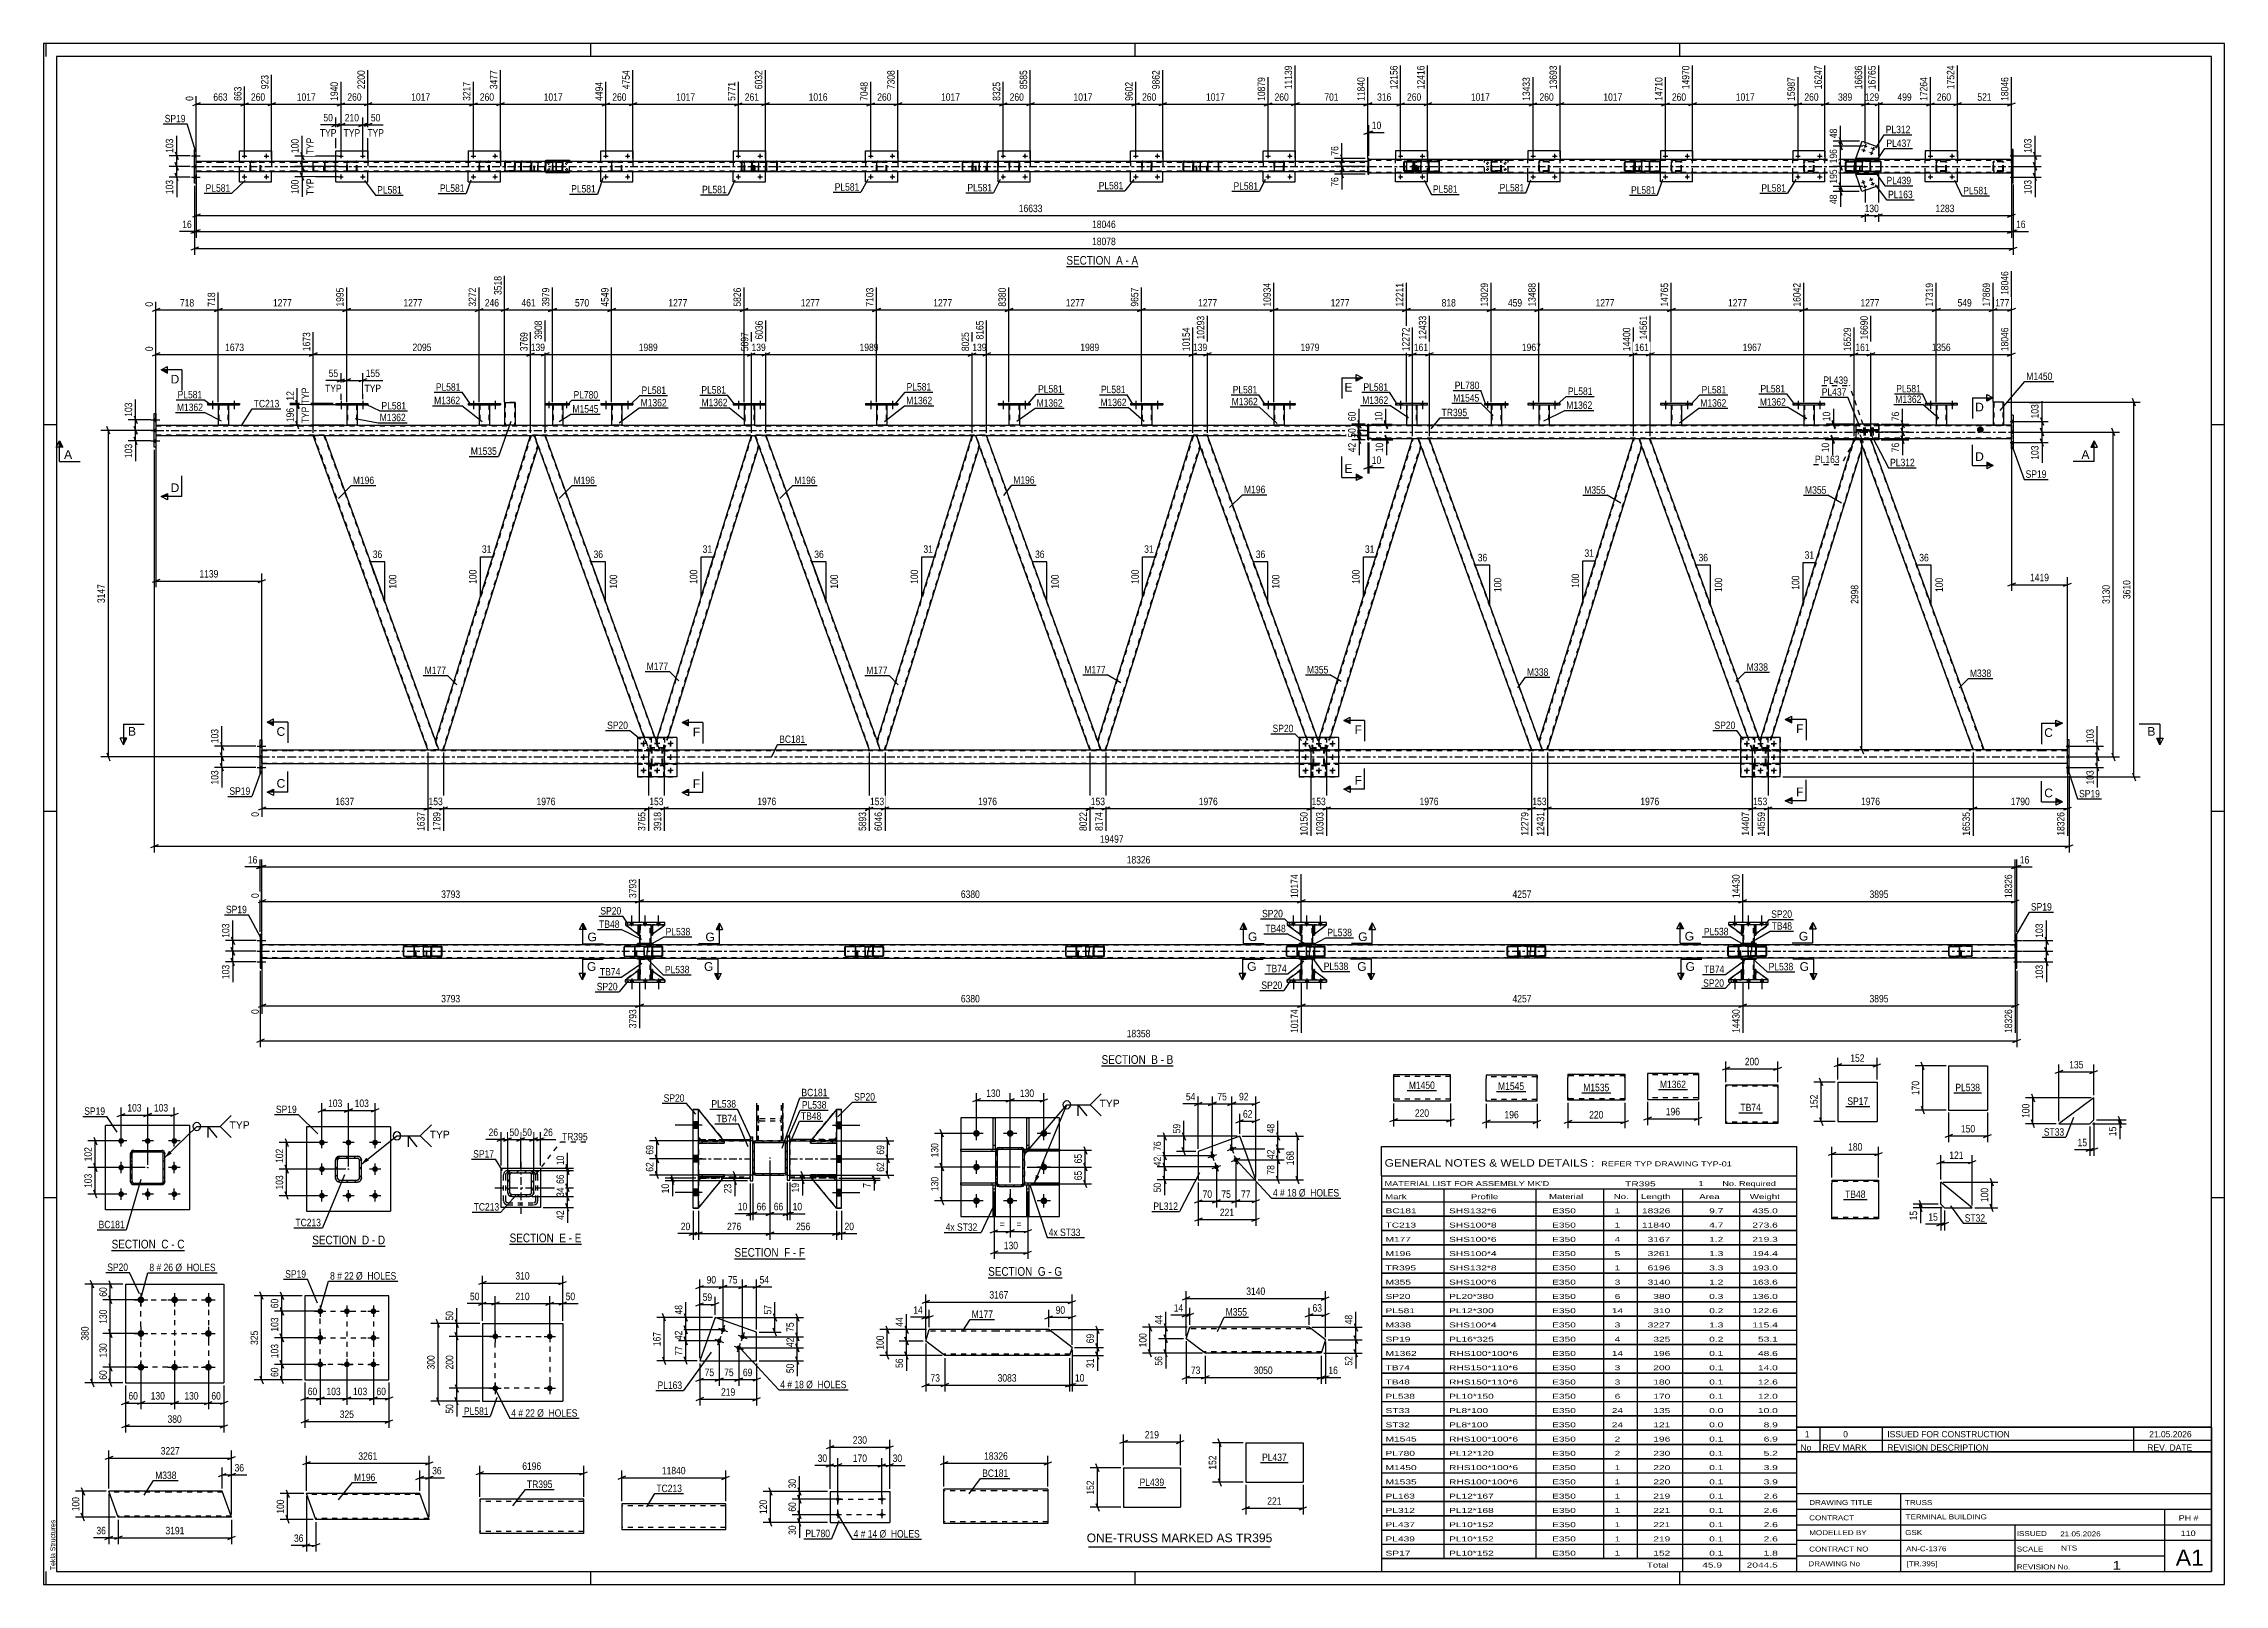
# Paper-space layout 'Layout1' of a CAD drawing. Header units: millimetres. Extents: x 0 to 841, y 0 to 594.
# The model-space entities are those that its viewports show. They can reach past a viewport. Long polylines and large blocks are cut down to what shows.
import ezdxf

# ---------------------------------------------------------------- set-up
doc = ezdxf.new("R2010")
doc.units = ezdxf.units.MM
doc.linetypes.add('DXK_LINE_DOT2', pattern=[3.9198, 1.9599, -1.9599])
doc.linetypes.add('DXK_LINE_DOT3', pattern=[5.9187, 2.979, -0.9799, 0.9799, -0.9799])
doc.layers.add('Viewport layer', color=7, linetype='Continuous', plot=False)
doc.styles.add('Arial', font='ARIAL.TTF', dxfattribs={"height": 0.2})
doc.styles.add('Arial Narrow', font='ARIALN.TTF', dxfattribs={"height": 0.2})

# ---------------------------------------------------------------- blocks, each defined once
blk = doc.blocks.new('Unknown-103610369-1133')
at = {"color": 5, "linetype": 'Continuous'}
for p, q in [((841, 594), (0, 594)), ((0, 594), (0, 0)), ((1, 589), (1, 594)), ((836, 589), (5, 589)), ((5, 589), (5, 5)), ((211, 589), (211, 594)), ((421, 589), (421, 594)), ((631, 589), (631, 594)), ((836, 5), (836, 589)), ((841, 0), (841, 594)), ((5, 447), (0, 447)), ((841, 447), (836, 447)), ((5, 298), (0, 298)), ((841, 298), (836, 298)), ((5, 149), (0, 149)), ((841, 149), (836, 149)), ((0, 0), (841, 0)), ((1, 0), (1, 5)), ((5, 5), (836, 5)), ((211, 0), (211, 5)), ((421, 0), (421, 5)), ((631, 0), (631, 5))]:
    blk.add_line(p, q, dxfattribs=at)
at = {"color": 174, "linetype": 'Continuous', "style": 'Arial'}
blk.add_text('Tekla Structures', height=1.9102, rotation=90, dxfattribs=at).set_placement((4.5, 5.5))
blk = doc.blocks.new('Unknown-103610369-11 - 27584')
at = {"color": 6, "linetype": 'Continuous'}
blk.add_line((394.44, 508.04), (422.09, 508.04), dxfattribs=at)
at = {"color": 0, "linetype": 'Continuous'}
blk.add_wipeout([(412.55, 508.79), (412.55, 512.29), (394.44, 512.29), (394.44, 508.79)], dxfattribs=at)
blk.add_wipeout([(416.16, 508.79), (416.16, 512.29), (413.6, 512.29), (413.6, 508.79)], dxfattribs=at)
at = {"color": 7, "linetype": 'Continuous', "style": 'Arial Narrow'}
blk.add_text('SECTION ', height=3.34, dxfattribs=at).set_placement((394.44, 508.79))
at = {"color": 0, "linetype": 'Continuous'}
blk.add_wipeout([(418.48, 508.79), (418.48, 512.29), (417.21, 512.29), (417.21, 508.79)], dxfattribs=at)
blk.add_wipeout([(422.09, 508.79), (422.09, 512.29), (419.53, 512.29), (419.53, 508.79)], dxfattribs=at)
at = {"color": 7, "linetype": 'Continuous', "style": 'Arial Narrow'}
for s, p in [('A', (413.6, 508.79)), ('-', (417.21, 508.79)), ('A', (419.53, 508.79))]:
    blk.add_text(s, height=3.34, dxfattribs=at).set_placement(p)
blk = doc.blocks.new('Unknown-103610369-12 - 28013')
at = {"color": 6, "linetype": 'Continuous'}
blk.add_line((408.01, 199.92), (435.66, 199.92), dxfattribs=at)
at = {"color": 0, "linetype": 'Continuous'}
blk.add_wipeout([(426.12, 200.67), (426.12, 204.17), (408.01, 204.17), (408.01, 200.67)], dxfattribs=at)
blk.add_wipeout([(429.73, 200.67), (429.73, 204.17), (427.17, 204.17), (427.17, 200.67)], dxfattribs=at)
at = {"color": 7, "linetype": 'Continuous', "style": 'Arial Narrow'}
blk.add_text('SECTION ', height=3.34, dxfattribs=at).set_placement((408.01, 200.67))
at = {"color": 0, "linetype": 'Continuous'}
blk.add_wipeout([(432.05, 200.67), (432.05, 204.17), (430.78, 204.17), (430.78, 200.67)], dxfattribs=at)
blk.add_wipeout([(435.66, 200.67), (435.66, 204.17), (433.1, 204.17), (433.1, 200.67)], dxfattribs=at)
at = {"color": 7, "linetype": 'Continuous', "style": 'Arial Narrow'}
for s, p in [('B', (427.17, 200.67)), ('-', (430.78, 200.67)), ('B', (433.1, 200.67))]:
    blk.add_text(s, height=3.34, dxfattribs=at).set_placement(p)
blk = doc.blocks.new('Unknown-103610369-13 - 28395')
at = {"color": 6, "linetype": 'Continuous'}
blk.add_line((26.24, 128.76), (54.31, 128.76), dxfattribs=at)
at = {"color": 0, "linetype": 'Continuous'}
blk.add_wipeout([(44.34, 129.51), (44.34, 133.01), (26.24, 133.01), (26.24, 129.51)], dxfattribs=at)
blk.add_wipeout([(48.16, 129.51), (48.16, 133.01), (45.39, 133.01), (45.39, 129.51)], dxfattribs=at)
at = {"color": 7, "linetype": 'Continuous', "style": 'Arial Narrow'}
blk.add_text('SECTION ', height=3.34, dxfattribs=at).set_placement((26.24, 129.51))
at = {"color": 0, "linetype": 'Continuous'}
blk.add_wipeout([(50.49, 129.51), (50.49, 133.01), (49.21, 133.01), (49.21, 129.51)], dxfattribs=at)
blk.add_wipeout([(54.31, 129.51), (54.31, 133.01), (51.54, 133.01), (51.54, 129.51)], dxfattribs=at)
at = {"color": 7, "linetype": 'Continuous', "style": 'Arial Narrow'}
for s, p in [('C', (45.39, 129.51)), ('-', (49.21, 129.51)), ('C', (51.54, 129.51))]:
    blk.add_text(s, height=3.34, dxfattribs=at).set_placement(p)
blk = doc.blocks.new('Unknown-103610369-14 - 28594')
at = {"color": 6, "linetype": 'Continuous'}
blk.add_line((103.62, 130.36), (131.69, 130.36), dxfattribs=at)
at = {"color": 0, "linetype": 'Continuous'}
blk.add_wipeout([(121.73, 131.11), (121.73, 134.61), (103.62, 134.61), (103.62, 131.11)], dxfattribs=at)
blk.add_wipeout([(125.54, 131.11), (125.54, 134.61), (122.78, 134.61), (122.78, 131.11)], dxfattribs=at)
at = {"color": 7, "linetype": 'Continuous', "style": 'Arial Narrow'}
blk.add_text('SECTION ', height=3.34, dxfattribs=at).set_placement((103.62, 131.11))
at = {"color": 0, "linetype": 'Continuous'}
blk.add_wipeout([(127.87, 131.11), (127.87, 134.61), (126.59, 134.61), (126.59, 131.11)], dxfattribs=at)
blk.add_wipeout([(131.69, 131.11), (131.69, 134.61), (128.92, 134.61), (128.92, 131.11)], dxfattribs=at)
at = {"color": 7, "linetype": 'Continuous', "style": 'Arial Narrow'}
for s, p in [('D', (122.78, 131.11)), ('-', (126.59, 131.11)), ('D', (128.92, 131.11))]:
    blk.add_text(s, height=3.34, dxfattribs=at).set_placement(p)
blk = doc.blocks.new('Unknown-103610369-15 - 28793')
at = {"color": 6, "linetype": 'Continuous'}
blk.add_line((179.72, 131.16), (207.37, 131.16), dxfattribs=at)
at = {"color": 0, "linetype": 'Continuous'}
blk.add_wipeout([(197.83, 131.91), (197.83, 135.41), (179.72, 135.41), (179.72, 131.91)], dxfattribs=at)
blk.add_wipeout([(201.43, 131.91), (201.43, 135.41), (198.88, 135.41), (198.88, 131.91)], dxfattribs=at)
at = {"color": 7, "linetype": 'Continuous', "style": 'Arial Narrow'}
blk.add_text('SECTION ', height=3.34, dxfattribs=at).set_placement((179.72, 131.91))
at = {"color": 0, "linetype": 'Continuous'}
blk.add_wipeout([(203.76, 131.91), (203.76, 135.41), (202.48, 135.41), (202.48, 131.91)], dxfattribs=at)
blk.add_wipeout([(207.37, 131.91), (207.37, 135.41), (204.81, 135.41), (204.81, 131.91)], dxfattribs=at)
at = {"color": 7, "linetype": 'Continuous', "style": 'Arial Narrow'}
for s, p in [('E', (198.88, 131.91)), ('E', (204.81, 131.91)), ('-', (202.48, 131.91))]:
    blk.add_text(s, height=3.34, dxfattribs=at).set_placement(p)
blk = doc.blocks.new('Unknown-103610369-16 - 29050')
at = {"color": 6, "linetype": 'Continuous'}
blk.add_line((266.41, 125.56), (293.63, 125.56), dxfattribs=at)
at = {"color": 0, "linetype": 'Continuous'}
blk.add_wipeout([(284.52, 126.31), (284.52, 129.81), (266.41, 129.81), (266.41, 126.31)], dxfattribs=at)
blk.add_wipeout([(287.91, 126.31), (287.91, 129.81), (285.57, 129.81), (285.57, 126.31)], dxfattribs=at)
at = {"color": 7, "linetype": 'Continuous', "style": 'Arial Narrow'}
blk.add_text('SECTION ', height=3.34, dxfattribs=at).set_placement((266.41, 126.31))
at = {"color": 0, "linetype": 'Continuous'}
blk.add_wipeout([(290.24, 126.31), (290.24, 129.81), (288.96, 129.81), (288.96, 126.31)], dxfattribs=at)
blk.add_wipeout([(293.63, 126.31), (293.63, 129.81), (291.29, 129.81), (291.29, 126.31)], dxfattribs=at)
at = {"color": 7, "linetype": 'Continuous', "style": 'Arial Narrow'}
for s, p in [('F', (285.57, 126.31)), ('-', (288.96, 126.31)), ('F', (291.29, 126.31))]:
    blk.add_text(s, height=3.34, dxfattribs=at).set_placement(p)
blk = doc.blocks.new('Unknown-103610369-17 - 29292')
at = {"color": 6, "linetype": 'Continuous'}
blk.add_line((364.27, 118.22), (392.77, 118.22), dxfattribs=at)
at = {"color": 0, "linetype": 'Continuous'}
blk.add_wipeout([(382.38, 118.97), (382.38, 122.47), (364.27, 122.47), (364.27, 118.97)], dxfattribs=at)
blk.add_wipeout([(386.41, 118.97), (386.41, 122.47), (383.43, 122.47), (383.43, 118.97)], dxfattribs=at)
at = {"color": 7, "linetype": 'Continuous', "style": 'Arial Narrow'}
blk.add_text('SECTION ', height=3.34, dxfattribs=at).set_placement((364.27, 118.97))
at = {"color": 0, "linetype": 'Continuous'}
blk.add_wipeout([(388.74, 118.97), (388.74, 122.47), (387.46, 122.47), (387.46, 118.97)], dxfattribs=at)
blk.add_wipeout([(392.77, 118.97), (392.77, 122.47), (389.79, 122.47), (389.79, 118.97)], dxfattribs=at)
at = {"color": 7, "linetype": 'Continuous', "style": 'Arial Narrow'}
for s, p in [('G', (383.43, 118.97)), ('-', (387.46, 118.97)), ('G', (389.79, 118.97))]:
    blk.add_text(s, height=3.34, dxfattribs=at).set_placement(p)
blk = doc.blocks.new('Part-103610369-31560 - 31559')
at = {"color": 2, "linetype": 'Continuous'}
for p, q in [((463.57, 54.55), (463.57, 39.35)), ((463.57, 54.55), (485.71, 54.55)), ((485.71, 54.55), (485.71, 39.35)), ((463.57, 39.35), (485.71, 39.35))]:
    blk.add_line(p, q, dxfattribs=at)
blk = doc.blocks.new('Part-103610369-34283 - 34282')
at = {"color": 2, "linetype": 'Continuous'}
for p, q in [((48.78, 35.91), (25.14, 35.91)), ((28.78, 25.91), (25.14, 35.91)), ((68.88, 35.91), (48.88, 35.91)), ((72.23, 26.71), (68.88, 35.91)), ((48.78, 25.91), (28.78, 25.91)), ((72.52, 25.91), (48.88, 25.91)), ((72.52, 25.91), (72.23, 26.71))]:
    blk.add_line(p, q, dxfattribs=at)
at = {"color": 7, "linetype": 'DXK_LINE_DOT2'}
for p, q in [((48.78, 35.51), (25.28, 35.51)), ((69.02, 35.51), (48.88, 35.51)), ((48.78, 26.31), (28.63, 26.31)), ((28.69, 26.15), (28.78, 25.91)), ((72.37, 26.31), (48.88, 26.31)), ((72.5, 25.98), (72.43, 26.15)), ((72.52, 25.91), (72.5, 25.98))]:
    blk.add_line(p, q, dxfattribs=at)
blk = doc.blocks.new('Part-103610369-31522 - 31521')
at = {"color": 2, "linetype": 'Continuous'}
for p, q in [((242.96, 31.07), (222.96, 31.07)), ((222.96, 31.07), (222.96, 21.07)), ((263.06, 31.07), (243.06, 31.07)), ((263.06, 21.07), (263.06, 31.07)), ((242.96, 21.07), (222.96, 21.07)), ((263.06, 21.07), (243.06, 21.07))]:
    blk.add_line(p, q, dxfattribs=at)
at = {"color": 7, "linetype": 'DXK_LINE_DOT2'}
for p, q in [((242.96, 30.27), (222.96, 30.27)), ((263.06, 30.27), (243.06, 30.27)), ((222.96, 21.87), (222.96, 21.93)), ((242.96, 21.87), (222.96, 21.87)), ((263.06, 21.87), (243.06, 21.87)), ((263.06, 21.87), (263.06, 21.93))]:
    blk.add_line(p, q, dxfattribs=at)
blk = doc.blocks.new('Part-103610369-27695 - 27584')
at = {"color": 2, "linetype": 'Continuous'}
for p, q in [((725.65, 552.67), (725.65, 549.31)), ((738.05, 552.67), (725.65, 552.67)), ((738.05, 552.67), (738.05, 549.31)), ((725.65, 540.67), (725.65, 544.03)), ((738.05, 540.67), (725.65, 540.67)), ((738.05, 540.67), (738.05, 544.03))]:
    blk.add_line(p, q, dxfattribs=at)
at = {"color": 7, "linetype": 'DXK_LINE_DOT2'}
for p, q in [((725.65, 544.03), (725.65, 549.31)), ((738.05, 544.03), (738.05, 549.31))]:
    blk.add_line(p, q, dxfattribs=at)
blk = doc.blocks.new('Bolt-103610369-27759 - 27584')
at = {"linetype": 'Continuous'}
for points in [[(701.47, 540.44, -1), (702.15, 540.68, -1)], [(702.07, 538.74, -1), (702.75, 538.98, -1)], [(704.49, 541.51, -1), (705.17, 541.75, -1)], [(705.09, 539.81, -1), (705.77, 540.05, -1)]]:
    blk.add_hatch(color=1, dxfattribs=at).paths.add_polyline_path(points)
at = {"color": 1, "linetype": 'Continuous'}
for p, q in [((701.13, 540.32), (702.49, 540.8)), ((702.05, 539.88), (701.57, 541.24)), ((701.73, 538.62), (703.09, 539.1)), ((702.65, 538.19), (702.17, 539.54)), ((704.15, 541.39), (705.51, 541.87)), ((705.07, 540.95), (704.59, 542.31)), ((704.75, 539.69), (706.11, 540.17)), ((705.67, 539.25), (705.19, 540.61))]:
    blk.add_line(p, q, dxfattribs=at)
blk = doc.blocks.new('Part-103610369-27590 - 27584')
at = {"linetype": 'Continuous'}
h = blk.add_hatch(dxfattribs=at)
h.set_pattern_fill('', scale=0.7, style=0, pattern_type=0)
h.set_pattern_definition([(45, (708.6357, 548.3485), (-1.57154, 1.57154), [])])
h.paths.add_polyline_path([(708.64, 544.99), (708.64, 548.35), (708.61, 548.47), (708.54, 548.57), (708.43, 548.64), (708.3, 548.67), (704.72, 548.67), (704.59, 548.64), (704.48, 548.57), (704.4, 548.47), (704.38, 548.35), (704.38, 544.99), (704.4, 544.87), (704.48, 544.76), (704.59, 544.69), (704.72, 544.67), (708.3, 544.67), (708.43, 544.69), (708.54, 544.76), (708.61, 544.87)])
h.paths.add_polyline_path([(708.42, 544.88), (708.36, 544.84), (708.3, 544.83), (704.72, 544.83), (704.65, 544.84), (704.6, 544.88), (704.56, 544.93), (704.55, 544.99), (704.55, 548.35), (704.56, 548.41), (704.6, 548.46), (704.65, 548.5), (704.72, 548.51), (708.3, 548.51), (708.36, 548.5), (708.42, 548.46), (708.45, 548.41), (708.47, 548.35), (708.47, 544.99), (708.45, 544.93)])
at = {"color": 7, "linetype": 'DXK_LINE_DOT2'}
for p, q in [((700.41, 548.35), (700.44, 548.47)), ((700.41, 544.99), (700.41, 548.35)), ((700.6, 548.41), (700.58, 548.35)), ((700.58, 544.99), (700.58, 548.35)), ((700.63, 548.46), (700.6, 548.41)), ((700.62, 548.64), (700.75, 548.67)), ((700.69, 548.5), (700.63, 548.46)), ((700.75, 548.51), (700.69, 548.5)), ((701.22, 548.67), (700.75, 548.67)), ((708.3, 548.51), (700.75, 548.51)), ((704.33, 548.67), (704.46, 548.64)), ((704.39, 548.5), (704.33, 548.51)), ((704.45, 548.46), (704.39, 548.5)), ((704.49, 548.41), (704.45, 548.46)), ((704.5, 548.35), (704.49, 548.41)), ((704.5, 544.99), (704.5, 548.35)), ((704.64, 548.47), (704.67, 548.35)), ((704.67, 544.99), (704.67, 548.35)), ((708.3, 548.67), (704.72, 548.67)), ((700.44, 544.87), (700.41, 544.99)), ((700.58, 544.99), (700.6, 544.93)), ((700.6, 544.93), (700.63, 544.88)), ((700.75, 544.67), (700.62, 544.69)), ((700.63, 544.88), (700.69, 544.84)), ((700.69, 544.84), (700.75, 544.83)), ((708.3, 544.83), (700.75, 544.83)), ((701.22, 544.67), (700.75, 544.67)), ((704.33, 544.83), (704.39, 544.84)), ((704.46, 544.69), (704.33, 544.67)), ((704.39, 544.84), (704.45, 544.88)), ((704.45, 544.88), (704.49, 544.93)), ((704.49, 544.93), (704.5, 544.99)), ((704.67, 544.99), (704.64, 544.87)), ((708.3, 544.67), (704.72, 544.67))]:
    blk.add_line(p, q, dxfattribs=at)
at = {"color": 2, "linetype": 'Continuous'}
for p, q in [((704.72, 548.67), (701.22, 548.67)), ((704.4, 548.47), (704.38, 548.35)), ((704.38, 544.99), (704.38, 548.35)), ((704.55, 548.35), (704.56, 548.41)), ((704.55, 544.99), (704.55, 548.35)), ((704.56, 548.41), (704.6, 548.46)), ((704.72, 548.67), (704.59, 548.64)), ((704.6, 548.46), (704.65, 548.5)), ((704.65, 548.5), (704.72, 548.51)), ((704.72, 548.67), (708.3, 548.67)), ((704.72, 548.51), (708.3, 548.51)), ((708.43, 548.64), (708.3, 548.67)), ((708.3, 548.51), (708.36, 548.5)), ((708.36, 548.5), (708.42, 548.46)), ((708.42, 548.46), (708.45, 548.41)), ((708.45, 548.41), (708.47, 548.35)), ((708.47, 544.99), (708.47, 548.35)), ((708.64, 548.35), (708.61, 548.47)), ((708.64, 544.99), (708.64, 548.35)), ((704.72, 544.67), (701.22, 544.67)), ((704.38, 544.99), (704.4, 544.87)), ((704.56, 544.93), (704.55, 544.99)), ((704.6, 544.88), (704.56, 544.93)), ((704.59, 544.69), (704.72, 544.67)), ((704.65, 544.84), (704.6, 544.88)), ((704.72, 544.83), (704.65, 544.84)), ((704.72, 544.83), (708.3, 544.83)), ((704.72, 544.67), (708.3, 544.67)), ((708.36, 544.84), (708.3, 544.83)), ((708.3, 544.67), (708.43, 544.69)), ((708.42, 544.88), (708.36, 544.84)), ((708.45, 544.93), (708.42, 544.88)), ((708.47, 544.99), (708.45, 544.93)), ((708.61, 544.87), (708.64, 544.99))]:
    blk.add_line(p, q, dxfattribs=at)
at = {"color": 7, "linetype": 'DXK_LINE_DOT2'}
for centre, start, end in [((700.74, 548.33), 110.7584, 155.68014), ((704.34, 548.33), 24.31986, 69.2416), ((700.74, 545), 204.31986, 249.2416), ((704.34, 545), 290.7584, 335.68014)]:
    blk.add_arc(centre, 0.331, start, end, dxfattribs=at)
at = {"color": 2, "linetype": 'Continuous'}
for centre, start, end in [((704.71, 548.33), 110.7584, 155.68014), ((708.31, 548.33), 24.31986, 69.2416), ((704.71, 545), 204.31986, 249.2416), ((708.31, 545), 290.7584, 335.68014)]:
    blk.add_arc(centre, 0.331, start, end, dxfattribs=at)
blk = doc.blocks.new('Bolt-103610369-27719 - 27584')
at = {"linetype": 'Continuous'}
for points in [[(58.25, 551.21), (58.25, 550.33), (58.89, 550.33), (58.89, 551.21)], [(58.25, 551.21), (58.25, 550.33), (58.89, 550.33), (58.89, 551.21)], [(58.25, 551.21), (58.25, 550.33), (58.89, 550.33), (58.89, 551.21)], [(58.25, 547.11), (58.25, 546.23), (58.89, 546.23), (58.89, 547.11)], [(58.25, 547.11), (58.25, 546.23), (58.89, 546.23), (58.89, 547.11)], [(58.25, 543.01), (58.25, 542.13), (58.89, 542.13), (58.89, 543.01)], [(58.25, 543.01), (58.25, 542.13), (58.89, 542.13), (58.89, 543.01)], [(58.25, 543.01), (58.25, 542.13), (58.89, 542.13), (58.89, 543.01)]]:
    blk.add_hatch(color=1, dxfattribs=at).paths.add_polyline_path(points)
at = {"color": 1, "linetype": 'Continuous'}
for p, q in [((57.09, 550.77), (60.41, 550.77)), ((57.09, 550.77), (60.41, 550.77)), ((57.09, 550.77), (60.41, 550.77)), ((57.09, 546.67), (60.41, 546.67)), ((57.09, 546.67), (60.41, 546.67)), ((58.25, 551.21), (58.89, 551.21)), ((58.25, 551.21), (58.89, 551.21)), ((58.25, 551.21), (58.89, 551.21)), ((58.25, 550.33), (58.89, 550.33)), ((58.25, 550.33), (58.89, 550.33)), ((58.25, 550.33), (58.89, 550.33)), ((58.25, 547.11), (58.89, 547.11)), ((58.25, 547.11), (58.89, 547.11)), ((57.09, 542.57), (60.41, 542.57)), ((57.09, 542.57), (60.41, 542.57)), ((57.09, 542.57), (60.41, 542.57)), ((58.25, 546.23), (58.89, 546.23)), ((58.25, 546.23), (58.89, 546.23)), ((58.25, 543.01), (58.89, 543.01)), ((58.25, 543.01), (58.89, 543.01)), ((58.25, 543.01), (58.89, 543.01)), ((58.25, 542.13), (58.89, 542.13)), ((58.25, 542.13), (58.89, 542.13)), ((58.25, 542.13), (58.89, 542.13))]:
    blk.add_line(p, q, dxfattribs=at)
blk = doc.blocks.new('Part-103610369-27585 - 27584')
at = {"linetype": 'Continuous'}
h = blk.add_hatch(dxfattribs=at)
h.set_pattern_fill('', scale=0.7, style=0, pattern_type=0)
h.set_pattern_definition([(45, (112.695, 548.3485), (-1.57154, 1.57154), [])])
h.paths.add_polyline_path([(112.7, 544.99), (112.7, 548.35), (112.67, 548.47), (112.6, 548.57), (112.48, 548.64), (112.35, 548.67), (108.78, 548.67), (108.65, 548.64), (108.54, 548.57), (108.46, 548.47), (108.44, 548.35), (108.44, 544.99), (108.46, 544.87), (108.54, 544.76), (108.65, 544.69), (108.78, 544.67), (112.35, 544.67), (112.48, 544.69), (112.6, 544.76), (112.67, 544.87)])
h.paths.add_polyline_path([(112.47, 544.88), (112.42, 544.84), (112.35, 544.83), (108.78, 544.83), (108.71, 544.84), (108.66, 544.88), (108.62, 544.93), (108.61, 544.99), (108.61, 548.35), (108.62, 548.41), (108.66, 548.46), (108.71, 548.5), (108.78, 548.51), (112.35, 548.51), (112.42, 548.5), (112.47, 548.46), (112.51, 548.41), (112.52, 548.35), (112.52, 544.99), (112.51, 544.93)])
at = {"color": 2, "linetype": 'Continuous'}
for p, q in [((104.01, 548.35), (104.03, 548.47)), ((104.01, 544.99), (104.01, 548.35)), ((104.22, 548.64), (104.35, 548.67)), ((104.35, 548.67), (108.78, 548.67)), ((108.46, 548.47), (108.44, 548.35)), ((108.44, 544.99), (108.44, 548.35)), ((108.61, 548.35), (108.62, 548.41)), ((108.61, 544.99), (108.61, 548.35)), ((108.62, 548.41), (108.66, 548.46)), ((108.78, 548.67), (108.65, 548.64)), ((108.66, 548.46), (108.71, 548.5)), ((108.71, 548.5), (108.78, 548.51)), ((108.78, 548.67), (112.35, 548.67)), ((108.78, 548.51), (112.35, 548.51)), ((112.48, 548.64), (112.35, 548.67)), ((112.35, 548.51), (112.42, 548.5)), ((112.42, 548.5), (112.47, 548.46)), ((112.47, 548.46), (112.51, 548.41)), ((112.51, 548.41), (112.52, 548.35)), ((112.52, 544.99), (112.52, 548.35)), ((112.7, 548.35), (112.67, 548.47)), ((112.7, 544.99), (112.7, 548.35)), ((104.03, 544.87), (104.01, 544.99)), ((104.35, 544.67), (104.22, 544.69)), ((104.35, 544.67), (108.78, 544.67)), ((108.44, 544.99), (108.46, 544.87)), ((108.62, 544.93), (108.61, 544.99)), ((108.66, 544.88), (108.62, 544.93)), ((108.65, 544.69), (108.78, 544.67)), ((108.71, 544.84), (108.66, 544.88)), ((108.78, 544.83), (108.71, 544.84)), ((108.78, 544.83), (112.35, 544.83)), ((108.78, 544.67), (112.35, 544.67)), ((112.42, 544.84), (112.35, 544.83)), ((112.35, 544.67), (112.48, 544.69)), ((112.47, 544.88), (112.42, 544.84)), ((112.51, 544.93), (112.47, 544.88)), ((112.52, 544.99), (112.51, 544.93)), ((112.67, 544.87), (112.7, 544.99))]:
    blk.add_line(p, q, dxfattribs=at)
at = {"color": 7, "linetype": 'DXK_LINE_DOT2'}
for p, q in [((104.19, 548.41), (104.18, 548.35)), ((104.18, 544.99), (104.18, 548.35)), ((104.23, 548.46), (104.19, 548.41)), ((104.28, 548.5), (104.23, 548.46)), ((104.35, 548.51), (104.28, 548.5)), ((104.35, 548.51), (112.35, 548.51)), ((107.92, 548.67), (108.05, 548.64)), ((107.99, 548.5), (107.92, 548.51)), ((108.04, 548.46), (107.99, 548.5)), ((108.08, 548.41), (108.04, 548.46)), ((108.09, 548.35), (108.08, 548.41)), ((108.09, 544.99), (108.09, 548.35)), ((108.24, 548.47), (108.26, 548.35)), ((108.26, 544.99), (108.26, 548.35)), ((108.78, 548.67), (112.35, 548.67)), ((104.18, 544.99), (104.19, 544.93)), ((104.19, 544.93), (104.23, 544.88)), ((104.23, 544.88), (104.28, 544.84)), ((104.28, 544.84), (104.35, 544.83)), ((104.35, 544.83), (112.35, 544.83)), ((107.92, 544.83), (107.99, 544.84)), ((108.05, 544.69), (107.92, 544.67)), ((107.99, 544.84), (108.04, 544.88)), ((108.04, 544.88), (108.08, 544.93)), ((108.08, 544.93), (108.09, 544.99)), ((108.26, 544.99), (108.24, 544.87)), ((108.78, 544.67), (112.35, 544.67))]:
    blk.add_line(p, q, dxfattribs=at)
at = {"color": 2, "linetype": 'Continuous'}
for centre, start, end in [((104.33, 548.33), 110.7583, 155.68002), ((108.77, 548.33), 110.7583, 155.68002), ((112.37, 548.33), 24.31998, 69.2417), ((104.33, 545), 204.31998, 249.2417), ((108.77, 545), 204.31998, 249.2417), ((112.37, 545), 290.7583, 335.68002)]:
    blk.add_arc(centre, 0.331, start, end, dxfattribs=at)
at = {"color": 7, "linetype": 'DXK_LINE_DOT2'}
for centre, start, end in [((107.94, 548.33), 24.31998, 69.2417), ((107.94, 545), 290.7583, 335.68002)]:
    blk.add_arc(centre, 0.331, start, end, dxfattribs=at)
blk = doc.blocks.new('Part-103610369-27586 - 27584')
at = {"linetype": 'Continuous'}
h = blk.add_hatch(dxfattribs=at)
h.set_pattern_fill('', scale=0.7, style=0, pattern_type=0)
h.set_pattern_definition([(45, (282.9636, 548.3485), (-1.57154, 1.57154), [])])
h.paths.add_polyline_path([(282.96, 544.99), (282.96, 548.35), (282.94, 548.47), (282.86, 548.57), (282.75, 548.64), (282.62, 548.67), (279.05, 548.67), (278.92, 548.64), (278.81, 548.57), (278.73, 548.47), (278.71, 548.35), (278.71, 544.99), (278.73, 544.87), (278.81, 544.76), (278.92, 544.69), (279.05, 544.67), (282.62, 544.67), (282.75, 544.69), (282.86, 544.76), (282.94, 544.87)])
h.paths.add_polyline_path([(282.74, 544.88), (282.69, 544.84), (282.62, 544.83), (279.05, 544.83), (278.98, 544.84), (278.93, 544.88), (278.89, 544.93), (278.88, 544.99), (278.88, 548.35), (278.89, 548.41), (278.93, 548.46), (278.98, 548.5), (279.05, 548.51), (282.62, 548.51), (282.69, 548.5), (282.74, 548.46), (282.78, 548.41), (282.79, 548.35), (282.79, 544.99), (282.78, 544.93)])
at = {"color": 7, "linetype": 'DXK_LINE_DOT2'}
for p, q in [((274.28, 548.35), (274.3, 548.47)), ((274.28, 544.99), (274.28, 548.35)), ((274.46, 548.41), (274.45, 548.35)), ((274.45, 544.99), (274.45, 548.35)), ((274.5, 548.46), (274.46, 548.41)), ((274.49, 548.64), (274.62, 548.67)), ((274.55, 548.5), (274.5, 548.46)), ((274.62, 548.51), (274.55, 548.5)), ((274.62, 548.67), (275.55, 548.67)), ((274.62, 548.51), (282.62, 548.51)), ((278.19, 548.67), (278.32, 548.64)), ((278.26, 548.5), (278.19, 548.51)), ((278.31, 548.46), (278.26, 548.5)), ((278.35, 548.41), (278.31, 548.46)), ((278.36, 548.35), (278.35, 548.41)), ((278.36, 544.99), (278.36, 548.35)), ((278.51, 548.47), (278.53, 548.35)), ((278.53, 544.99), (278.53, 548.35)), ((279.05, 548.67), (282.62, 548.67)), ((274.3, 544.87), (274.28, 544.99)), ((274.45, 544.99), (274.46, 544.93)), ((274.46, 544.93), (274.5, 544.88)), ((274.62, 544.67), (274.49, 544.69)), ((274.5, 544.88), (274.55, 544.84)), ((274.55, 544.84), (274.62, 544.83)), ((274.62, 544.83), (282.62, 544.83)), ((274.62, 544.67), (275.55, 544.67)), ((278.19, 544.83), (278.26, 544.84)), ((278.32, 544.69), (278.19, 544.67)), ((278.26, 544.84), (278.31, 544.88)), ((278.31, 544.88), (278.35, 544.93)), ((278.35, 544.93), (278.36, 544.99)), ((278.53, 544.99), (278.51, 544.87)), ((279.05, 544.67), (282.62, 544.67))]:
    blk.add_line(p, q, dxfattribs=at)
at = {"color": 2, "linetype": 'Continuous'}
for p, q in [((275.55, 548.67), (279.05, 548.67)), ((278.73, 548.47), (278.71, 548.35)), ((278.71, 544.99), (278.71, 548.35)), ((278.88, 548.35), (278.89, 548.41)), ((278.88, 544.99), (278.88, 548.35)), ((278.89, 548.41), (278.93, 548.46)), ((279.05, 548.67), (278.92, 548.64)), ((278.93, 548.46), (278.98, 548.5)), ((278.98, 548.5), (279.05, 548.51)), ((279.05, 548.67), (282.62, 548.67)), ((279.05, 548.51), (282.62, 548.51)), ((282.75, 548.64), (282.62, 548.67)), ((282.62, 548.51), (282.69, 548.5)), ((282.69, 548.5), (282.74, 548.46)), ((282.74, 548.46), (282.78, 548.41)), ((282.78, 548.41), (282.79, 548.35)), ((282.79, 544.99), (282.79, 548.35)), ((282.96, 548.35), (282.94, 548.47)), ((282.96, 544.99), (282.96, 548.35)), ((275.55, 544.67), (279.05, 544.67)), ((278.71, 544.99), (278.73, 544.87)), ((278.89, 544.93), (278.88, 544.99)), ((278.93, 544.88), (278.89, 544.93)), ((278.92, 544.69), (279.05, 544.67)), ((278.98, 544.84), (278.93, 544.88)), ((279.05, 544.83), (278.98, 544.84)), ((279.05, 544.83), (282.62, 544.83)), ((279.05, 544.67), (282.62, 544.67)), ((282.69, 544.84), (282.62, 544.83)), ((282.62, 544.67), (282.75, 544.69)), ((282.74, 544.88), (282.69, 544.84)), ((282.78, 544.93), (282.74, 544.88)), ((282.79, 544.99), (282.78, 544.93)), ((282.94, 544.87), (282.96, 544.99))]:
    blk.add_line(p, q, dxfattribs=at)
at = {"color": 7, "linetype": 'DXK_LINE_DOT2'}
for centre, start, end in [((278.2, 548.33), 24.31998, 69.2417), ((274.6, 545), 204.31998, 249.2417), ((278.2, 545), 290.7583, 335.68002)]:
    blk.add_arc(centre, 0.331, start, end, dxfattribs=at)
at = {"color": 2, "linetype": 'Continuous'}
for centre, start, end in [((279.03, 548.33), 110.7583, 155.68002), ((282.64, 548.33), 24.31998, 69.2417), ((279.03, 545), 204.31998, 249.2417), ((282.64, 545), 290.7583, 335.68002)]:
    blk.add_arc(centre, 0.331, start, end, dxfattribs=at)
blk = doc.blocks.new('Bolt-103610369-27731 - 27584')
at = {"linetype": 'Continuous'}
for points in [[(369.65, 550.67, -1), (370.53, 550.67, -1)], [(378.05, 550.67, -1), (378.93, 550.67, -1)]]:
    blk.add_hatch(color=1, dxfattribs=at).paths.add_polyline_path(points)
at = {"color": 1, "linetype": 'Continuous'}
for p, q in [((369.21, 550.67), (370.97, 550.67)), ((370.09, 549.79), (370.09, 551.55)), ((377.61, 550.67), (379.37, 550.67)), ((378.49, 549.79), (378.49, 551.55))]:
    blk.add_line(p, q, dxfattribs=at)
blk = doc.blocks.new('Part-103610369-27698 - 27584')
at = {"color": 7, "linetype": 'DXK_LINE_DOT2'}
for p, q in [((219.08, 548.35), (219.05, 548.19)), ((219.05, 548.19), (219.07, 548.32)), ((219.05, 545.15), (219.05, 548.19)), ((219.05, 548.19), (219.05, 548.19)), ((219.05, 548.19), (219.05, 545.15)), ((219.07, 548.32), (219.08, 548.37)), ((219.08, 548.37), (219.08, 548.35)), ((219.31, 548.28), (219.29, 548.19)), ((219.29, 548.19), (219.31, 548.28)), ((219.29, 545.15), (219.29, 548.19)), ((219.29, 548.19), (219.29, 548.19)), ((219.29, 545.15), (219.29, 548.19)), ((219.36, 548.36), (219.31, 548.28)), ((219.31, 548.28), (219.36, 548.36)), ((219.53, 548.67), (219.34, 548.63)), ((219.34, 548.63), (219.53, 548.67)), ((219.44, 548.41), (219.36, 548.36)), ((219.36, 548.36), (219.44, 548.41)), ((219.53, 548.43), (219.44, 548.41)), ((219.53, 548.67), (222.57, 548.67)), ((219.53, 548.43), (222.57, 548.43)), ((222.75, 548.63), (222.57, 548.67)), ((222.57, 548.67), (222.75, 548.63)), ((222.57, 548.43), (222.66, 548.41)), ((222.74, 548.36), (222.66, 548.41)), ((222.66, 548.41), (222.74, 548.36)), ((222.79, 548.28), (222.74, 548.36)), ((222.74, 548.36), (222.79, 548.28)), ((222.81, 548.19), (222.79, 548.28)), ((222.79, 548.28), (222.81, 548.19)), ((222.81, 545.15), (222.81, 548.19)), ((222.81, 548.19), (222.81, 548.19)), ((222.81, 545.15), (222.81, 548.19)), ((223.02, 548.35), (223.01, 548.37)), ((223.01, 548.37), (223.02, 548.32)), ((223.05, 548.19), (223.02, 548.35)), ((223.02, 548.32), (223.05, 548.19)), ((223.05, 545.15), (223.05, 548.19)), ((223.05, 548.19), (223.05, 548.19)), ((223.05, 545.15), (223.05, 548.19)), ((219.05, 545.15), (219.05, 545.15)), ((219.05, 545.15), (219.05, 545.12)), ((219.07, 545.01), (219.05, 545.15)), ((219.05, 545.12), (219.07, 545.01)), ((219.07, 545.01), (219.08, 544.96)), ((219.08, 544.96), (219.07, 545.01)), ((219.29, 545.15), (219.29, 545.15)), ((219.29, 545.15), (219.31, 545.06)), ((219.31, 545.06), (219.29, 545.15)), ((219.31, 545.06), (219.36, 544.98)), ((219.36, 544.98), (219.31, 545.06)), ((219.34, 544.7), (219.53, 544.67)), ((219.53, 544.67), (219.34, 544.7)), ((219.36, 544.98), (219.44, 544.93)), ((219.44, 544.93), (219.36, 544.98)), ((219.44, 544.93), (219.53, 544.91)), ((219.53, 544.91), (222.57, 544.91)), ((219.53, 544.67), (222.57, 544.67)), ((222.57, 544.91), (222.66, 544.93)), ((222.57, 544.67), (222.75, 544.7)), ((222.75, 544.7), (222.57, 544.67)), ((222.66, 544.93), (222.74, 544.98)), ((222.74, 544.98), (222.66, 544.93)), ((222.74, 544.98), (222.79, 545.06)), ((222.79, 545.06), (222.74, 544.98)), ((222.79, 545.06), (222.81, 545.15)), ((222.81, 545.15), (222.79, 545.06)), ((222.81, 545.15), (222.81, 545.15)), ((223.01, 544.96), (223.02, 545.01)), ((223.02, 545.01), (223.01, 544.96)), ((223.05, 545.15), (223.02, 545.01)), ((223.02, 545.01), (223.04, 545.12)), ((223.04, 545.12), (223.05, 545.15)), ((223.05, 545.15), (223.05, 545.15))]:
    blk.add_line(p, q, dxfattribs=at)
at = {"color": 7, "linetype": 'DXK_LINE_DOT3'}
blk.add_line((221.05, 546.67), (221.05, 546.67), dxfattribs=at)
at = {"color": 7, "linetype": 'DXK_LINE_DOT2'}
for centre, start, end in [((219.53, 548.19), 112.5, 157.5), ((219.53, 548.19), 112.5, 157.5), ((222.57, 548.19), 22.5, 67.5), ((222.57, 548.19), 22.5, 67.5), ((219.53, 545.15), 202.5, 247.5), ((219.53, 545.15), 202.5, 247.5), ((222.57, 545.15), 292.5, 337.5)]:
    blk.add_arc(centre, 0.48, start, end, dxfattribs=at)
blk = doc.blocks.new('Part-103610369-27587 - 27584')
at = {"linetype": 'Continuous'}
h = blk.add_hatch(dxfattribs=at)
h.set_pattern_fill('', scale=0.7, style=0, pattern_type=0)
h.set_pattern_definition([(45, (368.0972, 548.3485), (-1.57154, 1.57154), [])])
h.paths.add_polyline_path([(368.1, 544.99), (368.1, 548.35), (368.07, 548.47), (368, 548.57), (367.89, 548.64), (367.76, 548.67), (364.18, 548.67), (364.05, 548.64), (363.94, 548.57), (363.87, 548.47), (363.84, 548.35), (363.84, 544.99), (363.87, 544.87), (363.94, 544.76), (364.05, 544.69), (364.18, 544.67), (367.76, 544.67), (367.89, 544.69), (368, 544.76), (368.07, 544.87)])
h.paths.add_polyline_path([(367.88, 544.88), (367.82, 544.84), (367.76, 544.83), (364.18, 544.83), (364.12, 544.84), (364.06, 544.88), (364.02, 544.93), (364.01, 544.99), (364.01, 548.35), (364.02, 548.41), (364.06, 548.46), (364.12, 548.5), (364.18, 548.51), (367.76, 548.51), (367.82, 548.5), (367.88, 548.46), (367.91, 548.41), (367.93, 548.35), (367.93, 544.99), (367.91, 544.93)])
at = {"color": 7, "linetype": 'DXK_LINE_DOT2'}
for p, q in [((359.41, 548.35), (359.43, 548.47)), ((359.41, 544.99), (359.41, 548.35)), ((359.59, 548.41), (359.58, 548.35)), ((359.58, 544.99), (359.58, 548.35)), ((359.63, 548.46), (359.59, 548.41)), ((359.62, 548.64), (359.75, 548.67)), ((359.68, 548.5), (359.63, 548.46)), ((359.75, 548.51), (359.68, 548.5)), ((359.75, 548.67), (360.69, 548.67)), ((359.75, 548.51), (367.76, 548.51)), ((363.33, 548.67), (363.46, 548.64)), ((363.39, 548.5), (363.33, 548.51)), ((363.45, 548.46), (363.39, 548.5)), ((363.48, 548.41), (363.45, 548.46)), ((363.5, 548.35), (363.48, 548.41)), ((363.5, 544.99), (363.5, 548.35)), ((363.64, 548.47), (363.67, 548.35)), ((363.67, 544.99), (363.67, 548.35)), ((364.18, 548.67), (367.76, 548.67)), ((359.43, 544.87), (359.41, 544.99)), ((359.58, 544.99), (359.59, 544.93)), ((359.59, 544.93), (359.63, 544.88)), ((359.75, 544.67), (359.62, 544.69)), ((359.63, 544.88), (359.68, 544.84)), ((359.68, 544.84), (359.75, 544.83)), ((359.75, 544.83), (367.76, 544.83)), ((359.75, 544.67), (360.69, 544.67)), ((363.33, 544.83), (363.39, 544.84)), ((363.46, 544.69), (363.33, 544.67)), ((363.39, 544.84), (363.45, 544.88)), ((363.45, 544.88), (363.48, 544.93)), ((363.48, 544.93), (363.5, 544.99)), ((363.67, 544.99), (363.64, 544.87)), ((364.18, 544.67), (367.76, 544.67))]:
    blk.add_line(p, q, dxfattribs=at)
at = {"color": 2, "linetype": 'Continuous'}
for p, q in [((360.69, 548.67), (364.18, 548.67)), ((363.87, 548.47), (363.84, 548.35)), ((363.84, 544.99), (363.84, 548.35)), ((364.01, 548.35), (364.02, 548.41)), ((364.01, 544.99), (364.01, 548.35)), ((364.02, 548.41), (364.06, 548.46)), ((364.18, 548.67), (364.05, 548.64)), ((364.06, 548.46), (364.12, 548.5)), ((364.12, 548.5), (364.18, 548.51)), ((364.18, 548.67), (367.76, 548.67)), ((364.18, 548.51), (367.76, 548.51)), ((367.89, 548.64), (367.76, 548.67)), ((367.76, 548.51), (367.82, 548.5)), ((367.82, 548.5), (367.88, 548.46)), ((367.88, 548.46), (367.91, 548.41)), ((367.91, 548.41), (367.93, 548.35)), ((367.93, 544.99), (367.93, 548.35)), ((368.1, 548.35), (368.07, 548.47)), ((368.1, 544.99), (368.1, 548.35)), ((360.69, 544.67), (364.18, 544.67)), ((363.84, 544.99), (363.87, 544.87)), ((364.02, 544.93), (364.01, 544.99)), ((364.06, 544.88), (364.02, 544.93)), ((364.05, 544.69), (364.18, 544.67)), ((364.12, 544.84), (364.06, 544.88)), ((364.18, 544.83), (364.12, 544.84)), ((364.18, 544.83), (367.76, 544.83)), ((364.18, 544.67), (367.76, 544.67)), ((367.82, 544.84), (367.76, 544.83)), ((367.76, 544.67), (367.89, 544.69)), ((367.88, 544.88), (367.82, 544.84)), ((367.91, 544.93), (367.88, 544.88)), ((367.93, 544.99), (367.91, 544.93)), ((368.07, 544.87), (368.1, 544.99))]:
    blk.add_line(p, q, dxfattribs=at)
at = {"color": 7, "linetype": 'DXK_LINE_DOT2'}
for centre, start, end in [((363.34, 548.33), 24.31998, 69.2417), ((359.74, 545), 204.31998, 249.2417), ((363.34, 545), 290.7583, 335.68002)]:
    blk.add_arc(centre, 0.331, start, end, dxfattribs=at)
at = {"color": 2, "linetype": 'Continuous'}
for centre, start, end in [((364.17, 548.33), 110.7583, 155.68002), ((367.77, 548.33), 24.31998, 69.2417), ((364.17, 545), 204.31998, 249.2417), ((367.77, 545), 290.7583, 335.68002)]:
    blk.add_arc(centre, 0.331, start, end, dxfattribs=at)
blk = doc.blocks.new('Part-103610369-27705 - 27584')
at = {"color": 2, "linetype": 'Continuous'}
for p, q in [((75.51, 548.67), (75.51, 552.67)), ((75.51, 552.67), (87.91, 552.67)), ((87.91, 552.67), (87.91, 548.67)), ((75.51, 540.67), (75.51, 544.67)), ((75.51, 540.67), (87.91, 540.67)), ((87.91, 540.67), (87.91, 544.67))]:
    blk.add_line(p, q, dxfattribs=at)
at = {"color": 7, "linetype": 'DXK_LINE_DOT2'}
for p, q in [((75.51, 544.67), (75.51, 548.67)), ((87.91, 548.67), (87.91, 544.67))]:
    blk.add_line(p, q, dxfattribs=at)
blk = doc.blocks.new('Part-103610369-27588 - 27584')
at = {"linetype": 'Continuous'}
h = blk.add_hatch(dxfattribs=at)
h.set_pattern_fill('', scale=0.7, style=0, pattern_type=0)
h.set_pattern_definition([(45, (538.3659, 548.3485), (-1.57154, 1.57154), [])])
h.paths.add_polyline_path([(538.37, 544.99), (538.37, 548.35), (538.34, 548.47), (538.27, 548.57), (538.16, 548.64), (538.03, 548.67), (534.45, 548.67), (534.32, 548.64), (534.21, 548.57), (534.14, 548.47), (534.11, 548.35), (534.11, 544.99), (534.14, 544.87), (534.21, 544.76), (534.32, 544.69), (534.45, 544.67), (538.03, 544.67), (538.16, 544.69), (538.27, 544.76), (538.34, 544.87)])
h.paths.add_polyline_path([(538.15, 544.88), (538.09, 544.84), (538.03, 544.83), (534.45, 544.83), (534.38, 544.84), (534.33, 544.88), (534.29, 544.93), (534.28, 544.99), (534.28, 548.35), (534.29, 548.41), (534.33, 548.46), (534.38, 548.5), (534.45, 548.51), (538.03, 548.51), (538.09, 548.5), (538.15, 548.46), (538.18, 548.41), (538.2, 548.35), (538.2, 544.99), (538.18, 544.93)])
at = {"color": 7, "linetype": 'DXK_LINE_DOT2'}
for p, q in [((530.14, 548.35), (530.17, 548.47)), ((530.14, 544.99), (530.14, 548.35)), ((530.33, 548.41), (530.31, 548.35)), ((530.31, 544.99), (530.31, 548.35)), ((530.36, 548.46), (530.33, 548.41)), ((530.35, 548.64), (530.48, 548.67)), ((530.42, 548.5), (530.36, 548.46)), ((530.48, 548.51), (530.42, 548.5)), ((530.95, 548.67), (530.48, 548.67)), ((538.03, 548.51), (530.48, 548.51)), ((534.06, 548.67), (534.19, 548.64)), ((534.06, 548.51), (534.12, 548.5)), ((534.12, 548.5), (534.14, 548.48)), ((534.14, 548.48), (534.18, 548.46)), ((534.22, 548.41), (534.18, 548.46)), ((534.23, 548.35), (534.22, 548.41)), ((534.23, 544.99), (534.23, 548.35)), ((534.37, 548.47), (534.4, 548.35)), ((534.4, 544.99), (534.4, 548.35)), ((538.03, 548.67), (534.45, 548.67)), ((530.15, 544.96), (530.14, 544.99)), ((530.17, 544.87), (530.15, 544.96)), ((530.31, 544.99), (530.33, 544.93)), ((530.33, 544.93), (530.36, 544.88)), ((530.48, 544.67), (530.35, 544.69)), ((530.36, 544.88), (530.42, 544.84)), ((530.42, 544.84), (530.48, 544.83)), ((538.03, 544.83), (530.48, 544.83)), ((530.95, 544.67), (530.48, 544.67)), ((534.06, 544.83), (534.12, 544.84)), ((534.19, 544.69), (534.06, 544.67)), ((534.12, 544.84), (534.14, 544.85)), ((534.14, 544.85), (534.18, 544.88)), ((534.18, 544.88), (534.22, 544.93)), ((534.22, 544.93), (534.23, 544.99)), ((534.4, 544.99), (534.37, 544.87)), ((538.03, 544.67), (534.45, 544.67))]:
    blk.add_line(p, q, dxfattribs=at)
at = {"color": 2, "linetype": 'Continuous'}
for p, q in [((534.45, 548.67), (530.95, 548.67)), ((534.14, 548.47), (534.11, 548.35)), ((534.11, 544.99), (534.11, 548.35)), ((534.28, 548.35), (534.29, 548.41)), ((534.28, 544.99), (534.28, 548.35)), ((534.29, 548.41), (534.33, 548.46)), ((534.45, 548.67), (534.32, 548.64)), ((534.33, 548.46), (534.38, 548.5)), ((534.38, 548.5), (534.45, 548.51)), ((534.45, 548.67), (538.03, 548.67)), ((534.45, 548.51), (538.03, 548.51)), ((538.16, 548.64), (538.03, 548.67)), ((538.03, 548.51), (538.09, 548.5)), ((538.09, 548.5), (538.15, 548.46)), ((538.15, 548.46), (538.18, 548.41)), ((538.18, 548.41), (538.2, 548.35)), ((538.2, 544.99), (538.2, 548.35)), ((538.37, 548.35), (538.34, 548.47)), ((538.37, 544.99), (538.37, 548.35)), ((534.45, 544.67), (530.95, 544.67)), ((534.11, 544.99), (534.14, 544.87)), ((534.29, 544.93), (534.28, 544.99)), ((534.33, 544.88), (534.29, 544.93)), ((534.32, 544.69), (534.45, 544.67)), ((534.38, 544.84), (534.33, 544.88)), ((534.45, 544.83), (534.38, 544.84)), ((534.45, 544.83), (538.03, 544.83)), ((534.45, 544.67), (538.03, 544.67)), ((538.09, 544.84), (538.03, 544.83)), ((538.03, 544.67), (538.16, 544.69)), ((538.15, 544.88), (538.09, 544.84)), ((538.18, 544.93), (538.15, 544.88)), ((538.2, 544.99), (538.18, 544.93)), ((538.34, 544.87), (538.37, 544.99))]:
    blk.add_line(p, q, dxfattribs=at)
at = {"color": 7, "linetype": 'DXK_LINE_DOT2'}
for centre, start, end in [((530.47, 548.33), 110.75825, 155.67997), ((534.07, 548.33), 24.32003, 69.24175), ((530.47, 545), 204.32003, 249.24175), ((534.07, 545), 290.75825, 335.67997)]:
    blk.add_arc(centre, 0.331, start, end, dxfattribs=at)
at = {"color": 2, "linetype": 'Continuous'}
for centre, start, end in [((534.44, 548.33), 110.75825, 155.67997), ((538.04, 548.33), 24.32003, 69.24175), ((534.44, 545), 204.32003, 249.24175), ((538.04, 545), 290.75825, 335.67997)]:
    blk.add_arc(centre, 0.331, start, end, dxfattribs=at)
blk = doc.blocks.new('Part-103610369-27589 - 27584')
at = {"linetype": 'Continuous'}
h = blk.add_hatch(dxfattribs=at)
h.set_pattern_fill('', scale=0.7, style=0, pattern_type=0)
h.set_pattern_definition([(45, (623.5007, 548.3485), (-1.57154, 1.57154), [])])
h.paths.add_polyline_path([(623.5, 544.99), (623.5, 548.35), (623.47, 548.47), (623.4, 548.57), (623.29, 548.64), (623.16, 548.67), (619.58, 548.67), (619.45, 548.64), (619.34, 548.57), (619.27, 548.47), (619.24, 548.35), (619.24, 544.99), (619.27, 544.87), (619.34, 544.76), (619.45, 544.69), (619.58, 544.67), (623.16, 544.67), (623.29, 544.69), (623.4, 544.76), (623.47, 544.87)])
h.paths.add_polyline_path([(623.28, 544.88), (623.23, 544.84), (623.16, 544.83), (619.58, 544.83), (619.52, 544.84), (619.46, 544.88), (619.43, 544.93), (619.41, 544.99), (619.41, 548.35), (619.43, 548.41), (619.46, 548.46), (619.52, 548.5), (619.58, 548.51), (623.16, 548.51), (623.23, 548.5), (623.28, 548.46), (623.32, 548.41), (623.33, 548.35), (623.33, 544.99), (623.32, 544.93)])
at = {"color": 7, "linetype": 'DXK_LINE_DOT2'}
for p, q in [((615.28, 548.35), (615.3, 548.47)), ((615.28, 544.99), (615.28, 548.35)), ((615.46, 548.41), (615.45, 548.35)), ((615.45, 544.99), (615.45, 548.35)), ((615.5, 548.46), (615.46, 548.41)), ((615.49, 548.64), (615.62, 548.67)), ((615.55, 548.5), (615.5, 548.46)), ((615.62, 548.51), (615.55, 548.5)), ((616.09, 548.67), (615.62, 548.67)), ((623.16, 548.51), (615.62, 548.51)), ((619.19, 548.67), (619.32, 548.64)), ((619.19, 548.51), (619.26, 548.5)), ((619.26, 548.5), (619.28, 548.48)), ((619.28, 548.48), (619.31, 548.46)), ((619.35, 548.41), (619.31, 548.46)), ((619.36, 548.35), (619.35, 548.41)), ((619.36, 544.99), (619.36, 548.35)), ((619.51, 548.47), (619.54, 548.35)), ((619.54, 544.99), (619.54, 548.35)), ((623.16, 548.67), (619.58, 548.67)), ((615.3, 544.87), (615.28, 544.99)), ((615.45, 544.99), (615.46, 544.93)), ((615.46, 544.93), (615.5, 544.88)), ((615.62, 544.67), (615.49, 544.69)), ((615.5, 544.88), (615.55, 544.84)), ((615.55, 544.84), (615.62, 544.83)), ((623.16, 544.83), (615.62, 544.83)), ((616.09, 544.67), (615.62, 544.67)), ((619.19, 544.83), (619.26, 544.84)), ((619.32, 544.69), (619.19, 544.67)), ((619.26, 544.84), (619.28, 544.85)), ((619.28, 544.85), (619.31, 544.88)), ((619.31, 544.88), (619.35, 544.93)), ((619.35, 544.93), (619.36, 544.99)), ((619.54, 544.99), (619.51, 544.87)), ((623.16, 544.67), (619.58, 544.67))]:
    blk.add_line(p, q, dxfattribs=at)
at = {"color": 2, "linetype": 'Continuous'}
for p, q in [((619.58, 548.67), (616.09, 548.67)), ((619.27, 548.47), (619.24, 548.35)), ((619.24, 544.99), (619.24, 548.35)), ((619.41, 548.35), (619.43, 548.41)), ((619.41, 544.99), (619.41, 548.35)), ((619.43, 548.41), (619.46, 548.46)), ((619.58, 548.67), (619.45, 548.64)), ((619.46, 548.46), (619.52, 548.5)), ((619.52, 548.5), (619.58, 548.51)), ((619.58, 548.67), (623.16, 548.67)), ((619.58, 548.51), (623.16, 548.51)), ((623.29, 548.64), (623.16, 548.67)), ((623.16, 548.51), (623.23, 548.5)), ((623.23, 548.5), (623.28, 548.46)), ((623.28, 548.46), (623.32, 548.41)), ((623.32, 548.41), (623.33, 548.35)), ((623.33, 544.99), (623.33, 548.35)), ((623.5, 548.35), (623.47, 548.47)), ((623.5, 544.99), (623.5, 548.35)), ((619.58, 544.67), (616.09, 544.67)), ((619.24, 544.99), (619.27, 544.87)), ((619.43, 544.93), (619.41, 544.99)), ((619.46, 544.88), (619.43, 544.93)), ((619.45, 544.69), (619.58, 544.67)), ((619.52, 544.84), (619.46, 544.88)), ((619.58, 544.83), (619.52, 544.84)), ((619.58, 544.83), (623.16, 544.83)), ((619.58, 544.67), (623.16, 544.67)), ((623.23, 544.84), (623.16, 544.83)), ((623.16, 544.67), (623.29, 544.69)), ((623.28, 544.88), (623.23, 544.84)), ((623.32, 544.93), (623.28, 544.88)), ((623.33, 544.99), (623.32, 544.93)), ((623.47, 544.87), (623.5, 544.99))]:
    blk.add_line(p, q, dxfattribs=at)
at = {"color": 7, "linetype": 'DXK_LINE_DOT2'}
for centre, start, end in [((615.61, 548.33), 110.7583, 155.68002), ((619.21, 548.33), 24.31998, 69.2417), ((615.61, 545), 204.31998, 249.2417), ((619.21, 545), 290.7583, 335.68002)]:
    blk.add_arc(centre, 0.331, start, end, dxfattribs=at)
at = {"color": 2, "linetype": 'Continuous'}
for centre, start, end in [((619.57, 548.33), 110.7583, 155.68002), ((623.17, 548.33), 24.31998, 69.2417), ((619.57, 545), 204.31998, 249.2417), ((623.17, 545), 290.7583, 335.68002)]:
    blk.add_arc(centre, 0.331, start, end, dxfattribs=at)
blk = doc.blocks.new('Part-103610369-27678 - 27584')
at = {"color": 7, "linetype": 'DXK_LINE_DOT2'}
for p, q in [((321.21, 548.19), (321.25, 548.37)), ((321.24, 548.35), (321.21, 548.19)), ((321.21, 545.15), (321.21, 548.19)), ((321.21, 548.19), (321.21, 548.19)), ((321.21, 548.19), (321.21, 545.15)), ((321.25, 548.37), (321.24, 548.35)), ((321.47, 548.28), (321.45, 548.19)), ((321.45, 548.19), (321.47, 548.28)), ((321.45, 545.15), (321.45, 548.19)), ((321.45, 548.19), (321.45, 548.19)), ((321.45, 545.15), (321.45, 548.19)), ((321.52, 548.36), (321.47, 548.28)), ((321.47, 548.28), (321.52, 548.36)), ((321.69, 548.67), (321.51, 548.63)), ((321.51, 548.63), (321.69, 548.67)), ((321.6, 548.41), (321.52, 548.36)), ((321.52, 548.36), (321.6, 548.41)), ((321.69, 548.43), (321.6, 548.41)), ((321.69, 548.67), (324.73, 548.67)), ((321.69, 548.43), (324.73, 548.43)), ((324.91, 548.63), (324.73, 548.67)), ((324.73, 548.67), (324.91, 548.63)), ((324.73, 548.43), (324.82, 548.41)), ((324.9, 548.36), (324.82, 548.41)), ((324.82, 548.41), (324.9, 548.36)), ((324.95, 548.28), (324.9, 548.36)), ((324.9, 548.36), (324.95, 548.28)), ((324.97, 548.19), (324.95, 548.28)), ((324.95, 548.28), (324.97, 548.19)), ((324.97, 545.15), (324.97, 548.19)), ((324.97, 548.19), (324.97, 548.19)), ((324.97, 545.15), (324.97, 548.19)), ((325.18, 548.35), (325.17, 548.37)), ((325.17, 548.37), (325.21, 548.19)), ((325.21, 548.19), (325.18, 548.35)), ((325.21, 545.15), (325.21, 548.19)), ((325.21, 548.19), (325.21, 548.19)), ((325.21, 545.15), (325.21, 548.19)), ((321.21, 545.15), (321.21, 545.15)), ((321.21, 545.15), (321.22, 545.12)), ((321.24, 545.01), (321.21, 545.15)), ((321.22, 545.12), (321.24, 545.01)), ((321.24, 545.01), (321.25, 544.96)), ((321.25, 544.96), (321.24, 545.01)), ((321.45, 545.15), (321.45, 545.15)), ((321.45, 545.15), (321.47, 545.06)), ((321.47, 545.06), (321.45, 545.15)), ((321.47, 545.06), (321.52, 544.98)), ((321.52, 544.98), (321.47, 545.06)), ((321.51, 544.7), (321.69, 544.67)), ((321.69, 544.67), (321.51, 544.7)), ((321.52, 544.98), (321.6, 544.93)), ((321.6, 544.93), (321.52, 544.98)), ((321.6, 544.93), (321.69, 544.91)), ((321.69, 544.91), (324.73, 544.91)), ((321.69, 544.67), (324.73, 544.67)), ((324.73, 544.91), (324.82, 544.93)), ((324.73, 544.67), (324.91, 544.7)), ((324.91, 544.7), (324.73, 544.67)), ((324.82, 544.93), (324.9, 544.98)), ((324.9, 544.98), (324.82, 544.93)), ((324.9, 544.98), (324.95, 545.06)), ((324.95, 545.06), (324.9, 544.98)), ((324.95, 545.06), (324.97, 545.15)), ((324.97, 545.15), (324.95, 545.06)), ((324.97, 545.15), (324.97, 545.15)), ((325.17, 544.96), (325.18, 545.01)), ((325.18, 545.01), (325.17, 544.96)), ((325.21, 545.15), (325.18, 545.01)), ((325.18, 545.01), (325.2, 545.12)), ((325.2, 545.12), (325.21, 545.15)), ((325.21, 545.15), (325.21, 545.15))]:
    blk.add_line(p, q, dxfattribs=at)
at = {"color": 7, "linetype": 'DXK_LINE_DOT3'}
blk.add_line((323.21, 546.67), (323.21, 546.67), dxfattribs=at)
at = {"color": 7, "linetype": 'DXK_LINE_DOT2'}
for centre, start, end in [((321.69, 548.19), 112.5, 157.5), ((321.69, 548.19), 112.5, 157.5), ((324.73, 548.19), 22.5, 67.5), ((324.73, 548.19), 22.5, 67.5), ((321.69, 545.15), 202.5, 247.5), ((321.69, 545.15), 202.5, 247.5), ((324.73, 545.15), 292.5, 337.5)]:
    blk.add_arc(centre, 0.48, start, end, dxfattribs=at)
blk = doc.blocks.new('Part-103610369-27591 - 27584')
at = {"linetype": 'Continuous'}
h = blk.add_hatch(dxfattribs=at)
h.set_pattern_fill('', scale=0.7, style=0, pattern_type=0)
h.set_pattern_definition([(45, (188.2174, 548.1885), (-1.5715, 1.5715), [])])
h.paths.add_polyline_path([(188.22, 545.15), (188.22, 548.19), (188.18, 548.37), (188.07, 548.53), (187.91, 548.63), (187.71, 548.67), (184.53, 548.67), (184.34, 548.63), (184.17, 548.53), (184.07, 548.37), (184.03, 548.19), (184.03, 545.15), (184.07, 544.96), (184.17, 544.81), (184.34, 544.7), (184.53, 544.67), (187.71, 544.67), (187.91, 544.7), (188.07, 544.81), (188.18, 544.96)])
h.paths.add_polyline_path([(187.89, 544.98), (187.81, 544.93), (187.71, 544.91), (184.53, 544.91), (184.43, 544.93), (184.35, 544.98), (184.3, 545.06), (184.28, 545.15), (184.28, 548.19), (184.3, 548.28), (184.35, 548.36), (184.43, 548.41), (184.53, 548.43), (187.71, 548.43), (187.81, 548.41), (187.89, 548.36), (187.95, 548.28), (187.97, 548.19), (187.97, 545.15), (187.95, 545.06)])
at = {"color": 2, "linetype": 'Continuous'}
for p, q in [((184.07, 548.37), (184.03, 548.19)), ((184.03, 545.15), (184.03, 548.19)), ((184.28, 548.19), (184.3, 548.28)), ((184.28, 545.15), (184.28, 548.19)), ((184.3, 548.28), (184.35, 548.36)), ((184.53, 548.67), (184.34, 548.63)), ((184.35, 548.36), (184.43, 548.41)), ((184.43, 548.41), (184.53, 548.43)), ((184.53, 548.67), (187.71, 548.67)), ((184.53, 548.43), (187.71, 548.43)), ((187.71, 548.67), (190.42, 548.67)), ((187.91, 548.63), (187.71, 548.67)), ((187.71, 548.43), (187.81, 548.41)), ((187.81, 548.41), (187.89, 548.36)), ((187.89, 548.36), (187.95, 548.28)), ((187.95, 548.28), (187.97, 548.19)), ((187.97, 545.15), (187.97, 548.19)), ((188.22, 548.19), (188.18, 548.37)), ((188.22, 545.15), (188.22, 548.19)), ((190.42, 548.67), (190.52, 548.63)), ((190.52, 548.63), (190.61, 548.53)), ((190.61, 548.53), (190.67, 548.37)), ((190.67, 548.37), (190.69, 548.19)), ((190.69, 545.15), (190.69, 548.19)), ((184.03, 545.15), (184.07, 544.96)), ((184.3, 545.06), (184.28, 545.15)), ((184.35, 544.98), (184.3, 545.06)), ((184.34, 544.7), (184.53, 544.67)), ((184.43, 544.93), (184.35, 544.98)), ((184.53, 544.91), (184.43, 544.93)), ((184.53, 544.91), (187.71, 544.91)), ((184.53, 544.67), (187.71, 544.67)), ((187.81, 544.93), (187.71, 544.91)), ((187.71, 544.67), (187.91, 544.7)), ((187.71, 544.67), (190.42, 544.67)), ((187.89, 544.98), (187.81, 544.93)), ((187.95, 545.06), (187.89, 544.98)), ((187.97, 545.15), (187.95, 545.06)), ((188.18, 544.96), (188.22, 545.15)), ((190.52, 544.7), (190.42, 544.67)), ((190.61, 544.81), (190.52, 544.7)), ((190.67, 544.96), (190.61, 544.81)), ((190.69, 545.15), (190.67, 544.96))]:
    blk.add_line(p, q, dxfattribs=at)
at = {"color": 7, "linetype": 'DXK_LINE_DOT2'}
for p, q in [((184.53, 548.67), (187.71, 548.67)), ((184.53, 548.43), (190.42, 548.43)), ((187.82, 548.19), (187.86, 548.37)), ((187.82, 545.15), (187.82, 548.19)), ((188.09, 548.28), (188.07, 548.19)), ((188.07, 545.15), (188.07, 548.19)), ((188.15, 548.36), (188.09, 548.28)), ((188.13, 548.63), (188.33, 548.67)), ((188.23, 548.41), (188.15, 548.36)), ((188.33, 548.43), (188.23, 548.41)), ((189.14, 548.43), (189.14, 548.67)), ((190.47, 548.41), (190.42, 548.43)), ((190.51, 548.36), (190.47, 548.41)), ((190.54, 548.28), (190.51, 548.36)), ((190.55, 548.19), (190.54, 548.28)), ((190.55, 545.15), (190.55, 548.19)), ((184.53, 544.91), (190.42, 544.91)), ((184.53, 544.67), (187.71, 544.67)), ((187.86, 544.96), (187.82, 545.15)), ((188.07, 545.15), (188.09, 545.06)), ((188.09, 545.06), (188.15, 544.98)), ((188.33, 544.67), (188.13, 544.7)), ((188.15, 544.98), (188.18, 544.96)), ((188.18, 544.96), (188.23, 544.93)), ((188.23, 544.93), (188.33, 544.91)), ((189.14, 544.67), (189.14, 544.91)), ((190.42, 544.91), (190.47, 544.93)), ((190.47, 544.93), (190.51, 544.98)), ((190.51, 544.98), (190.54, 545.06)), ((190.54, 545.06), (190.55, 545.15))]:
    blk.add_line(p, q, dxfattribs=at)
at = {"color": 2, "linetype": 'Continuous'}
for centre, start, end in [((184.52, 548.17), 111.19414, 156.15064), ((187.73, 548.17), 23.84936, 68.80586), ((184.52, 545.16), 203.84936, 248.80586), ((187.73, 545.16), 291.19414, 336.15064)]:
    blk.add_arc(centre, 0.492, start, end, dxfattribs=at)
at = {"color": 7, "linetype": 'DXK_LINE_DOT2'}
for centre, start, end in [((188.31, 548.17), 111.19414, 156.15064), ((188.31, 545.16), 203.84936, 248.80586)]:
    blk.add_arc(centre, 0.492, start, end, dxfattribs=at)
blk = doc.blocks.new('Part-103610369-27701 - 27584')
at = {"color": 2, "linetype": 'Continuous'}
for p, q in [((163.77, 552.67), (176.17, 552.67)), ((163.77, 552.67), (163.77, 548.67)), ((176.17, 552.67), (176.17, 548.67)), ((163.77, 540.67), (163.77, 544.67)), ((163.77, 540.67), (176.17, 540.67)), ((176.17, 540.67), (176.17, 544.67))]:
    blk.add_line(p, q, dxfattribs=at)
at = {"color": 7, "linetype": 'DXK_LINE_DOT2'}
for p, q in [((163.77, 548.67), (163.77, 544.67)), ((176.17, 548.67), (176.17, 544.67))]:
    blk.add_line(p, q, dxfattribs=at)
blk = doc.blocks.new('Part-103610369-27592 - 27584')
at = {"linetype": 'Continuous'}
h = blk.add_hatch(dxfattribs=at)
h.set_pattern_fill('', scale=0.7, style=0, pattern_type=0)
h.set_pattern_definition([(45, (358.486, 548.1885), (-1.5715, 1.5715), [])])
h.paths.add_polyline_path([(358.49, 545.15), (358.49, 548.19), (358.45, 548.37), (358.34, 548.53), (358.18, 548.63), (357.98, 548.67), (354.8, 548.67), (354.61, 548.63), (354.44, 548.53), (354.33, 548.37), (354.3, 548.19), (354.3, 545.15), (354.33, 544.96), (354.44, 544.81), (354.61, 544.7), (354.8, 544.67), (357.98, 544.67), (358.18, 544.7), (358.34, 544.81), (358.45, 544.96)])
h.paths.add_polyline_path([(358.16, 544.98), (358.08, 544.93), (357.98, 544.91), (354.8, 544.91), (354.7, 544.93), (354.62, 544.98), (354.57, 545.06), (354.55, 545.15), (354.55, 548.19), (354.57, 548.28), (354.62, 548.36), (354.7, 548.41), (354.8, 548.43), (357.98, 548.43), (358.08, 548.41), (358.16, 548.36), (358.22, 548.28), (358.23, 548.19), (358.23, 545.15), (358.22, 545.06)])
at = {"color": 2, "linetype": 'Continuous'}
for p, q in [((354.33, 548.37), (354.3, 548.19)), ((354.3, 545.15), (354.3, 548.19)), ((354.55, 548.19), (354.57, 548.28)), ((354.55, 545.15), (354.55, 548.19)), ((354.57, 548.28), (354.62, 548.36)), ((354.8, 548.67), (354.61, 548.63)), ((354.62, 548.36), (354.7, 548.41)), ((354.7, 548.41), (354.8, 548.43)), ((354.8, 548.67), (357.98, 548.67)), ((354.8, 548.43), (357.98, 548.43)), ((357.98, 548.67), (360.69, 548.67)), ((358.18, 548.63), (357.98, 548.67)), ((357.98, 548.43), (358.08, 548.41)), ((358.08, 548.41), (358.16, 548.36)), ((358.16, 548.36), (358.22, 548.28)), ((358.22, 548.28), (358.23, 548.19)), ((358.23, 545.15), (358.23, 548.19)), ((358.49, 548.19), (358.45, 548.37)), ((358.49, 545.15), (358.49, 548.19)), ((360.69, 548.67), (360.79, 548.63)), ((360.79, 548.63), (360.88, 548.53)), ((360.88, 548.53), (360.94, 548.37)), ((360.94, 548.37), (360.96, 548.19)), ((360.96, 545.15), (360.96, 548.19)), ((354.3, 545.15), (354.33, 544.96)), ((354.57, 545.06), (354.55, 545.15)), ((354.62, 544.98), (354.57, 545.06)), ((354.61, 544.7), (354.8, 544.67)), ((354.7, 544.93), (354.62, 544.98)), ((354.8, 544.91), (354.7, 544.93)), ((354.8, 544.91), (357.98, 544.91)), ((354.8, 544.67), (357.98, 544.67)), ((358.08, 544.93), (357.98, 544.91)), ((357.98, 544.67), (358.18, 544.7)), ((357.98, 544.67), (360.69, 544.67)), ((358.16, 544.98), (358.08, 544.93)), ((358.22, 545.06), (358.16, 544.98)), ((358.23, 545.15), (358.22, 545.06)), ((358.45, 544.96), (358.49, 545.15)), ((360.79, 544.7), (360.69, 544.67)), ((360.88, 544.81), (360.79, 544.7)), ((360.94, 544.96), (360.88, 544.81)), ((360.96, 545.15), (360.94, 544.96))]:
    blk.add_line(p, q, dxfattribs=at)
at = {"color": 7, "linetype": 'DXK_LINE_DOT2'}
for p, q in [((354.8, 548.67), (357.98, 548.67)), ((354.8, 548.43), (360.69, 548.43)), ((358.09, 548.19), (358.13, 548.37)), ((358.09, 545.15), (358.09, 548.19)), ((358.36, 548.28), (358.34, 548.19)), ((358.34, 545.15), (358.34, 548.19)), ((358.42, 548.36), (358.36, 548.28)), ((358.4, 548.63), (358.59, 548.67)), ((358.5, 548.41), (358.42, 548.36)), ((358.59, 548.43), (358.5, 548.41)), ((359.41, 548.43), (359.41, 548.67)), ((360.74, 548.41), (360.69, 548.43)), ((360.78, 548.36), (360.74, 548.41)), ((360.81, 548.28), (360.78, 548.36)), ((360.82, 548.19), (360.81, 548.28)), ((360.82, 545.15), (360.82, 548.19)), ((354.8, 544.91), (360.69, 544.91)), ((354.8, 544.67), (357.98, 544.67)), ((358.13, 544.96), (358.09, 545.15)), ((358.34, 545.15), (358.36, 545.06)), ((358.36, 545.06), (358.42, 544.98)), ((358.59, 544.67), (358.4, 544.7)), ((358.42, 544.98), (358.44, 544.96)), ((358.44, 544.96), (358.5, 544.93)), ((358.5, 544.93), (358.59, 544.91)), ((359.41, 544.67), (359.41, 544.91)), ((360.69, 544.91), (360.74, 544.93)), ((360.74, 544.93), (360.78, 544.98)), ((360.78, 544.98), (360.81, 545.06)), ((360.81, 545.06), (360.82, 545.15))]:
    blk.add_line(p, q, dxfattribs=at)
at = {"color": 2, "linetype": 'Continuous'}
for centre, start, end in [((354.78, 548.17), 111.19413, 156.15063), ((358, 548.17), 23.84938, 68.80587), ((354.78, 545.16), 203.84938, 248.80587), ((358, 545.16), 291.19413, 336.15063)]:
    blk.add_arc(centre, 0.492, start, end, dxfattribs=at)
at = {"color": 7, "linetype": 'DXK_LINE_DOT2'}
for centre, start, end in [((358.58, 548.17), 111.19413, 156.15063), ((358.58, 545.16), 203.84938, 248.80587)]:
    blk.add_arc(centre, 0.492, start, end, dxfattribs=at)
blk = doc.blocks.new('Bolt-103610369-27732 - 27584')
at = {"linetype": 'Continuous'}
for points in [[(369.65, 542.67, -1), (370.53, 542.67, -1)], [(378.05, 542.67, -1), (378.93, 542.67, -1)]]:
    blk.add_hatch(color=1, dxfattribs=at).paths.add_polyline_path(points)
at = {"color": 1, "linetype": 'Continuous'}
for p, q in [((369.21, 542.67), (370.97, 542.67)), ((370.09, 541.79), (370.09, 543.55)), ((377.61, 542.67), (379.37, 542.67)), ((378.49, 541.79), (378.49, 543.55))]:
    blk.add_line(p, q, dxfattribs=at)
blk = doc.blocks.new('Part-103610369-27593 - 27584')
at = {"linetype": 'Continuous'}
h = blk.add_hatch(dxfattribs=at)
h.set_pattern_fill('', scale=0.7, style=0, pattern_type=0)
h.set_pattern_definition([(45, (443.6202, 548.1885), (-1.5715, 1.5715), [])])
h.paths.add_polyline_path([(443.62, 545.15), (443.62, 548.19), (443.58, 548.37), (443.47, 548.53), (443.31, 548.63), (443.12, 548.67), (439.93, 548.67), (439.74, 548.63), (439.58, 548.53), (439.47, 548.37), (439.43, 548.19), (439.43, 545.15), (439.47, 544.96), (439.58, 544.81), (439.74, 544.7), (439.93, 544.67), (443.12, 544.67), (443.31, 544.7), (443.47, 544.81), (443.58, 544.96)])
h.paths.add_polyline_path([(443.3, 544.98), (443.21, 544.93), (443.12, 544.91), (439.93, 544.91), (439.84, 544.93), (439.76, 544.98), (439.7, 545.06), (439.68, 545.15), (439.68, 548.19), (439.7, 548.28), (439.76, 548.36), (439.84, 548.41), (439.93, 548.43), (443.12, 548.43), (443.21, 548.41), (443.3, 548.36), (443.35, 548.28), (443.37, 548.19), (443.37, 545.15), (443.35, 545.06)])
at = {"color": 2, "linetype": 'Continuous'}
for p, q in [((439.47, 548.37), (439.43, 548.19)), ((439.43, 545.15), (439.43, 548.19)), ((439.68, 548.19), (439.7, 548.28)), ((439.68, 545.15), (439.68, 548.19)), ((439.7, 548.28), (439.76, 548.36)), ((439.93, 548.67), (439.74, 548.63)), ((439.76, 548.36), (439.84, 548.41)), ((439.84, 548.41), (439.93, 548.43)), ((439.93, 548.67), (443.12, 548.67)), ((439.93, 548.43), (443.12, 548.43)), ((443.12, 548.67), (445.82, 548.67)), ((443.31, 548.63), (443.12, 548.67)), ((443.12, 548.43), (443.21, 548.41)), ((443.21, 548.41), (443.3, 548.36)), ((443.3, 548.36), (443.35, 548.28)), ((443.35, 548.28), (443.37, 548.19)), ((443.37, 545.15), (443.37, 548.19)), ((443.62, 548.19), (443.58, 548.37)), ((443.62, 545.15), (443.62, 548.19)), ((445.82, 548.67), (445.92, 548.63)), ((445.92, 548.63), (446.01, 548.53)), ((446.01, 548.53), (446.07, 548.37)), ((446.07, 548.37), (446.09, 548.19)), ((446.09, 545.15), (446.09, 548.19)), ((439.43, 545.15), (439.47, 544.96)), ((439.7, 545.06), (439.68, 545.15)), ((439.76, 544.98), (439.7, 545.06)), ((439.74, 544.7), (439.93, 544.67)), ((439.84, 544.93), (439.76, 544.98)), ((439.93, 544.91), (439.84, 544.93)), ((439.93, 544.91), (443.12, 544.91)), ((439.93, 544.67), (443.12, 544.67)), ((443.21, 544.93), (443.12, 544.91)), ((443.12, 544.67), (443.31, 544.7)), ((443.12, 544.67), (445.82, 544.67)), ((443.3, 544.98), (443.21, 544.93)), ((443.35, 545.06), (443.3, 544.98)), ((443.37, 545.15), (443.35, 545.06)), ((443.58, 544.96), (443.62, 545.15)), ((445.92, 544.7), (445.82, 544.67)), ((446.01, 544.81), (445.92, 544.7)), ((446.07, 544.96), (446.01, 544.81)), ((446.09, 545.15), (446.07, 544.96))]:
    blk.add_line(p, q, dxfattribs=at)
at = {"color": 7, "linetype": 'DXK_LINE_DOT2'}
for p, q in [((439.93, 548.67), (443.12, 548.67)), ((439.93, 548.43), (445.82, 548.43)), ((443.23, 548.19), (443.26, 548.37)), ((443.23, 545.15), (443.23, 548.19)), ((443.5, 548.28), (443.48, 548.19)), ((443.48, 545.15), (443.48, 548.19)), ((443.55, 548.36), (443.5, 548.28)), ((443.54, 548.63), (443.73, 548.67)), ((443.55, 548.36), (443.58, 548.38)), ((443.58, 548.38), (443.63, 548.41)), ((443.63, 548.41), (443.73, 548.43)), ((444.54, 548.43), (444.54, 548.67)), ((445.87, 548.41), (445.82, 548.43)), ((445.92, 548.36), (445.87, 548.41)), ((445.94, 548.28), (445.92, 548.36)), ((445.96, 548.19), (445.94, 548.28)), ((445.96, 545.15), (445.96, 548.19)), ((439.93, 544.91), (445.82, 544.91)), ((439.93, 544.67), (443.12, 544.67)), ((443.26, 544.96), (443.23, 545.15)), ((443.48, 545.15), (443.5, 545.06)), ((443.5, 545.06), (443.55, 544.98)), ((443.73, 544.67), (443.54, 544.7)), ((443.55, 544.98), (443.58, 544.96)), ((443.58, 544.96), (443.63, 544.93)), ((443.63, 544.93), (443.73, 544.91)), ((444.54, 544.67), (444.54, 544.91)), ((445.82, 544.91), (445.87, 544.93)), ((445.87, 544.93), (445.92, 544.98)), ((445.92, 544.98), (445.94, 545.06)), ((445.94, 545.06), (445.96, 545.15))]:
    blk.add_line(p, q, dxfattribs=at)
at = {"color": 2, "linetype": 'Continuous'}
for centre, start, end in [((439.92, 548.17), 111.19408, 156.15058), ((443.13, 548.17), 23.84942, 68.80592), ((439.92, 545.16), 203.84942, 248.80592), ((443.13, 545.16), 291.19408, 336.15058)]:
    blk.add_arc(centre, 0.492, start, end, dxfattribs=at)
at = {"color": 7, "linetype": 'DXK_LINE_DOT2'}
for centre, start, end in [((443.71, 548.17), 111.19409, 156.15058), ((443.71, 545.16), 203.84942, 248.80592)]:
    blk.add_arc(centre, 0.492, start, end, dxfattribs=at)
blk = doc.blocks.new('Bolt-103610369-27739 - 27584')
at = {"linetype": 'Continuous'}
for points in [[(573.97, 550.67, -1), (574.85, 550.67, -1)], [(582.37, 550.67, -1), (583.25, 550.67, -1)]]:
    blk.add_hatch(color=1, dxfattribs=at).paths.add_polyline_path(points)
at = {"color": 1, "linetype": 'Continuous'}
for p, q in [((573.53, 550.67), (575.29, 550.67)), ((574.41, 549.79), (574.41, 551.55)), ((581.93, 550.67), (583.69, 550.67)), ((582.81, 549.79), (582.81, 551.55))]:
    blk.add_line(p, q, dxfattribs=at)
blk = doc.blocks.new('Part-103610369-27594 - 27584')
at = {"linetype": 'Continuous'}
h = blk.add_hatch(dxfattribs=at)
h.set_pattern_fill('', scale=0.7, style=0, pattern_type=0)
h.set_pattern_definition([(45, (613.8886, 548.1885), (-1.5715, 1.5715), [])])
h.paths.add_polyline_path([(613.89, 545.15), (613.89, 548.19), (613.85, 548.37), (613.74, 548.53), (613.58, 548.63), (613.39, 548.67), (610.2, 548.67), (610.01, 548.63), (609.85, 548.53), (609.74, 548.37), (609.7, 548.19), (609.7, 545.15), (609.74, 544.96), (609.85, 544.81), (610.01, 544.7), (610.2, 544.67), (613.39, 544.67), (613.58, 544.7), (613.74, 544.81), (613.85, 544.96)])
h.paths.add_polyline_path([(613.56, 544.98), (613.48, 544.93), (613.39, 544.91), (610.2, 544.91), (610.11, 544.93), (610.02, 544.98), (609.97, 545.06), (609.95, 545.15), (609.95, 548.19), (609.97, 548.28), (610.02, 548.36), (610.11, 548.41), (610.2, 548.43), (613.39, 548.43), (613.48, 548.41), (613.56, 548.36), (613.62, 548.28), (613.64, 548.19), (613.64, 545.15), (613.62, 545.06)])
at = {"color": 2, "linetype": 'Continuous'}
for p, q in [((609.74, 548.37), (609.7, 548.19)), ((609.7, 545.15), (609.7, 548.19)), ((609.95, 548.19), (609.97, 548.28)), ((609.95, 545.15), (609.95, 548.19)), ((609.97, 548.28), (610.02, 548.36)), ((610.2, 548.67), (610.01, 548.63)), ((610.02, 548.36), (610.11, 548.41)), ((610.11, 548.41), (610.2, 548.43)), ((610.2, 548.67), (613.39, 548.67)), ((610.2, 548.43), (613.39, 548.43)), ((613.37, 548.28), (613.35, 548.19)), ((613.35, 545.15), (613.35, 548.19)), ((613.42, 548.36), (613.37, 548.28)), ((616.09, 548.67), (613.39, 548.67)), ((613.58, 548.63), (613.39, 548.67)), ((613.39, 548.43), (613.48, 548.41)), ((613.49, 548.4), (613.42, 548.36)), ((613.48, 548.41), (613.56, 548.36)), ((613.56, 548.36), (613.62, 548.28)), ((613.62, 548.28), (613.64, 548.19)), ((613.64, 545.15), (613.64, 548.19)), ((613.89, 548.19), (613.85, 548.37)), ((613.89, 545.15), (613.89, 548.19)), ((616.09, 548.67), (616.19, 548.63)), ((616.19, 548.63), (616.28, 548.53)), ((616.28, 548.53), (616.34, 548.37)), ((616.34, 548.37), (616.36, 548.19)), ((616.36, 545.15), (616.36, 548.19)), ((609.7, 545.15), (609.74, 544.96)), ((609.97, 545.06), (609.95, 545.15)), ((610.02, 544.98), (609.97, 545.06)), ((610.01, 544.7), (610.2, 544.67)), ((610.11, 544.93), (610.02, 544.98)), ((610.2, 544.91), (610.11, 544.93)), ((610.2, 544.91), (613.39, 544.91)), ((610.2, 544.67), (613.39, 544.67)), ((613.35, 545.15), (613.37, 545.06)), ((613.37, 545.06), (613.42, 544.98)), ((613.48, 544.93), (613.39, 544.91)), ((613.39, 544.67), (613.58, 544.7)), ((616.09, 544.67), (613.39, 544.67)), ((613.49, 544.93), (613.42, 544.98)), ((613.56, 544.98), (613.48, 544.93)), ((613.62, 545.06), (613.56, 544.98)), ((613.64, 545.15), (613.62, 545.06)), ((613.85, 544.96), (613.89, 545.15)), ((616.19, 544.7), (616.09, 544.67)), ((616.28, 544.81), (616.19, 544.7)), ((616.34, 544.96), (616.28, 544.81)), ((616.36, 545.15), (616.34, 544.96))]:
    blk.add_line(p, q, dxfattribs=at)
at = {"color": 7, "linetype": 'DXK_LINE_DOT2'}
for p, q in [((613.39, 548.67), (610.2, 548.67)), ((616.09, 548.43), (610.2, 548.43)), ((613.09, 548.19), (613.13, 548.37)), ((613.09, 545.15), (613.09, 548.19)), ((613.41, 548.63), (613.6, 548.67)), ((613.5, 548.41), (613.49, 548.4)), ((613.6, 548.43), (613.5, 548.41)), ((615.28, 548.43), (615.28, 548.67)), ((616.14, 548.41), (616.09, 548.43)), ((616.18, 548.36), (616.14, 548.41)), ((616.21, 548.28), (616.18, 548.36)), ((616.22, 548.19), (616.21, 548.28)), ((616.22, 545.15), (616.22, 548.19)), ((616.09, 544.91), (610.2, 544.91)), ((613.39, 544.67), (610.2, 544.67)), ((613.13, 544.96), (613.09, 545.15)), ((613.6, 544.67), (613.41, 544.7)), ((613.5, 544.93), (613.49, 544.93)), ((613.5, 544.93), (613.6, 544.91)), ((615.28, 544.67), (615.28, 544.91)), ((616.09, 544.91), (616.14, 544.93)), ((616.14, 544.93), (616.18, 544.98)), ((616.18, 544.98), (616.21, 545.06)), ((616.21, 545.06), (616.22, 545.15))]:
    blk.add_line(p, q, dxfattribs=at)
at = {"color": 2, "linetype": 'Continuous'}
for centre, start, end in [((610.19, 548.17), 111.19412, 156.15061), ((613.4, 548.17), 23.84939, 68.80588), ((610.19, 545.16), 203.84939, 248.80588), ((613.4, 545.16), 291.19412, 336.15061)]:
    blk.add_arc(centre, 0.492, start, end, dxfattribs=at)
at = {"color": 7, "linetype": 'DXK_LINE_DOT2'}
for centre, start, end in [((613.58, 548.17), 111.19412, 156.15061), ((613.58, 545.16), 203.84939, 248.80588)]:
    blk.add_arc(centre, 0.492, start, end, dxfattribs=at)
blk = doc.blocks.new('Part-103610369-27706 - 27584')
at = {"color": 7, "linetype": 'DXK_LINE_DOT2'}
for p, q in [((751.87, 548.38), (751.83, 548.19)), ((751.83, 548.19), (751.87, 548.38)), ((751.83, 545.15), (751.83, 548.19)), ((751.83, 548.19), (751.83, 548.19)), ((751.83, 548.19), (751.83, 545.15)), ((752.09, 548.29), (752.07, 548.19)), ((752.07, 548.19), (752.09, 548.29)), ((752.07, 545.15), (752.07, 548.19)), ((752.07, 548.19), (752.07, 548.19)), ((752.07, 545.15), (752.07, 548.19)), ((752.14, 548.36), (752.09, 548.29)), ((752.09, 548.29), (752.14, 548.36)), ((752.31, 548.67), (752.13, 548.64)), ((752.13, 548.64), (752.31, 548.67)), ((752.22, 548.42), (752.14, 548.36)), ((752.14, 548.36), (752.22, 548.42)), ((752.31, 548.43), (752.22, 548.42)), ((755.35, 548.67), (752.31, 548.67)), ((755.35, 548.43), (752.31, 548.43)), ((755.53, 548.64), (755.35, 548.67)), ((755.35, 548.67), (755.53, 548.64)), ((755.44, 548.42), (755.35, 548.43)), ((755.52, 548.36), (755.44, 548.42)), ((755.44, 548.42), (755.52, 548.36)), ((755.57, 548.29), (755.52, 548.36)), ((755.52, 548.36), (755.57, 548.29)), ((755.59, 548.19), (755.57, 548.29)), ((755.57, 548.29), (755.59, 548.19)), ((755.59, 545.15), (755.59, 548.19)), ((755.59, 548.19), (755.59, 548.19)), ((755.59, 545.15), (755.59, 548.19)), ((755.83, 548.19), (755.79, 548.38)), ((755.79, 548.38), (755.83, 548.19)), ((755.83, 545.15), (755.83, 548.19)), ((755.83, 548.19), (755.83, 548.19)), ((755.83, 545.15), (755.83, 548.19)), ((751.83, 545.15), (751.83, 545.15)), ((751.83, 545.15), (751.87, 544.97)), ((751.87, 544.97), (751.83, 545.15)), ((752.07, 545.15), (752.07, 545.15)), ((752.07, 545.15), (752.09, 545.06)), ((752.09, 545.06), (752.07, 545.15)), ((752.09, 545.06), (752.14, 544.98)), ((752.14, 544.98), (752.09, 545.06)), ((752.13, 544.71), (752.31, 544.67)), ((752.31, 544.67), (752.13, 544.71)), ((752.14, 544.98), (752.22, 544.93)), ((752.22, 544.93), (752.14, 544.98)), ((752.22, 544.93), (752.31, 544.91)), ((755.35, 544.91), (752.31, 544.91)), ((755.35, 544.67), (752.31, 544.67)), ((755.44, 544.93), (755.35, 544.91)), ((755.35, 544.67), (755.53, 544.71)), ((755.53, 544.71), (755.35, 544.67)), ((755.44, 544.93), (755.52, 544.98)), ((755.52, 544.98), (755.44, 544.93)), ((755.52, 544.98), (755.57, 545.06)), ((755.57, 545.06), (755.52, 544.98)), ((755.57, 545.06), (755.59, 545.15)), ((755.59, 545.15), (755.57, 545.06)), ((755.59, 545.15), (755.59, 545.15)), ((755.79, 544.97), (755.83, 545.15)), ((755.83, 545.15), (755.79, 544.97)), ((755.83, 545.15), (755.83, 545.15))]:
    blk.add_line(p, q, dxfattribs=at)
for centre, start, end in [((752.31, 548.19), 112.5, 157.5), ((752.31, 548.19), 112.5, 157.5), ((755.35, 548.19), 22.5, 67.5), ((755.35, 548.19), 22.5, 67.5), ((752.31, 545.15), 202.5, 247.5), ((752.31, 545.15), 202.5, 247.5), ((755.35, 545.15), 292.5, 337.5), ((755.35, 545.15), 292.5, 337.5)]:
    blk.add_arc(centre, 0.48, start, end, dxfattribs=at)
blk = doc.blocks.new('Part-103610369-27595 - 27584')
at = {"linetype": 'Continuous'}
h = blk.add_hatch(dxfattribs=at)
h.set_pattern_fill('', scale=0.7, style=0, pattern_type=0)
h.set_pattern_definition([(45, (699.0243, 548.1885), (-1.5715, 1.5715), [])])
h.paths.add_polyline_path([(699.02, 545.15), (699.02, 548.19), (698.99, 548.37), (698.88, 548.53), (698.71, 548.63), (698.52, 548.67), (695.34, 548.67), (695.14, 548.63), (694.98, 548.53), (694.87, 548.37), (694.83, 548.19), (694.83, 545.15), (694.87, 544.96), (694.98, 544.81), (695.14, 544.71), (695.34, 544.67), (698.52, 544.67), (698.71, 544.71), (698.88, 544.81), (698.99, 544.96)])
h.paths.add_polyline_path([(698.7, 544.98), (698.62, 544.93), (698.52, 544.91), (695.34, 544.91), (695.24, 544.93), (695.16, 544.98), (695.11, 545.06), (695.09, 545.15), (695.09, 548.19), (695.11, 548.28), (695.16, 548.36), (695.24, 548.41), (695.34, 548.43), (698.52, 548.43), (698.62, 548.41), (698.7, 548.36), (698.75, 548.28), (698.77, 548.19), (698.77, 545.15), (698.75, 545.06)])
at = {"color": 2, "linetype": 'Continuous'}
for p, q in [((694.87, 548.37), (694.83, 548.19)), ((694.83, 545.15), (694.83, 548.19)), ((695.09, 548.19), (695.11, 548.28)), ((695.09, 545.15), (695.09, 548.19)), ((695.11, 548.28), (695.16, 548.36)), ((695.34, 548.67), (695.14, 548.63)), ((695.16, 548.36), (695.24, 548.41)), ((695.24, 548.41), (695.34, 548.43)), ((695.34, 548.67), (698.52, 548.67)), ((695.34, 548.43), (698.52, 548.43)), ((698.5, 548.28), (698.48, 548.19)), ((698.48, 545.15), (698.48, 548.19)), ((698.56, 548.36), (698.5, 548.28)), ((701.22, 548.67), (698.52, 548.67)), ((698.71, 548.63), (698.52, 548.67)), ((698.52, 548.43), (698.62, 548.41)), ((698.63, 548.4), (698.56, 548.36)), ((698.62, 548.41), (698.7, 548.36)), ((698.7, 548.36), (698.75, 548.28)), ((698.75, 548.28), (698.77, 548.19)), ((698.77, 545.15), (698.77, 548.19)), ((699.02, 548.19), (698.99, 548.37)), ((699.02, 545.15), (699.02, 548.19)), ((701.22, 548.67), (701.33, 548.63)), ((701.33, 548.63), (701.42, 548.53)), ((701.42, 548.53), (701.47, 548.37)), ((701.47, 548.37), (701.49, 548.19)), ((701.49, 545.15), (701.49, 548.19)), ((694.83, 545.15), (694.87, 544.96)), ((695.11, 545.06), (695.09, 545.15)), ((695.16, 544.98), (695.11, 545.06)), ((695.14, 544.71), (695.34, 544.67)), ((695.24, 544.93), (695.16, 544.98)), ((695.34, 544.91), (695.24, 544.93)), ((695.34, 544.91), (698.52, 544.91)), ((695.34, 544.67), (698.52, 544.67)), ((698.48, 545.15), (698.5, 545.06)), ((698.5, 545.06), (698.56, 544.98)), ((698.62, 544.93), (698.52, 544.91)), ((698.52, 544.67), (698.71, 544.71)), ((701.22, 544.67), (698.52, 544.67)), ((698.63, 544.93), (698.56, 544.98)), ((698.7, 544.98), (698.62, 544.93)), ((698.75, 545.06), (698.7, 544.98)), ((698.77, 545.15), (698.75, 545.06)), ((698.99, 544.96), (699.02, 545.15)), ((701.33, 544.71), (701.22, 544.67)), ((701.42, 544.81), (701.33, 544.71)), ((701.47, 544.96), (701.42, 544.81)), ((701.49, 545.15), (701.47, 544.96))]:
    blk.add_line(p, q, dxfattribs=at)
at = {"color": 7, "linetype": 'DXK_LINE_DOT2'}
for p, q in [((698.52, 548.67), (695.34, 548.67)), ((701.22, 548.43), (695.34, 548.43)), ((698.23, 548.19), (698.27, 548.37)), ((698.23, 545.15), (698.23, 548.19)), ((698.54, 548.63), (698.73, 548.67)), ((698.64, 548.41), (698.63, 548.4)), ((698.73, 548.43), (698.64, 548.41)), ((700.41, 548.43), (700.41, 548.67)), ((701.28, 548.41), (701.22, 548.43)), ((701.32, 548.36), (701.28, 548.41)), ((701.35, 548.28), (701.32, 548.36)), ((701.36, 548.19), (701.35, 548.28)), ((701.36, 545.15), (701.36, 548.19)), ((701.22, 544.91), (695.34, 544.91)), ((698.52, 544.67), (695.34, 544.67)), ((698.27, 544.96), (698.23, 545.15)), ((698.73, 544.67), (698.54, 544.71)), ((698.64, 544.93), (698.63, 544.93)), ((698.64, 544.93), (698.73, 544.91)), ((700.41, 544.67), (700.41, 544.91)), ((701.22, 544.91), (701.28, 544.93)), ((701.28, 544.93), (701.32, 544.98)), ((701.32, 544.98), (701.35, 545.06)), ((701.35, 545.06), (701.36, 545.15))]:
    blk.add_line(p, q, dxfattribs=at)
at = {"color": 2, "linetype": 'Continuous'}
for centre, start, end in [((695.32, 548.17), 111.19401, 156.1505), ((698.54, 548.17), 23.8495, 68.80599), ((695.32, 545.16), 203.8495, 248.80599), ((698.54, 545.16), 291.19401, 336.1505)]:
    blk.add_arc(centre, 0.492, start, end, dxfattribs=at)
at = {"color": 7, "linetype": 'DXK_LINE_DOT2'}
for centre, start, end in [((698.72, 548.17), 111.19401, 156.1505), ((698.72, 545.16), 203.8495, 248.80599)]:
    blk.add_arc(centre, 0.492, start, end, dxfattribs=at)
blk = doc.blocks.new('Part-103610369-27596 - 27584')
at = {"color": 2, "linetype": 'Continuous'}
for p, q in [((698.83, 549.31), (511.08, 549.31)), ((758.9, 549.31), (707.69, 549.31)), ((698.81, 544.03), (511.08, 544.03)), ((758.9, 544.03), (707.59, 544.03))]:
    blk.add_line(p, q, dxfattribs=at)
at = {"color": 7, "linetype": 'DXK_LINE_DOT2'}
for p, q in [((511.08, 544.03), (511.08, 549.31)), ((758.9, 548.99), (511.08, 548.99)), ((707.69, 549.31), (698.83, 549.31)), ((758.9, 544.03), (758.9, 549.31)), ((758.9, 544.35), (511.08, 544.35)), ((707.59, 544.03), (698.81, 544.03))]:
    blk.add_line(p, q, dxfattribs=at)
at = {"color": 7, "linetype": 'DXK_LINE_DOT3'}
blk.add_line((511.08, 546.67), (758.9, 546.67), dxfattribs=at)
blk = doc.blocks.new('Part-103610369-27713 - 27584')
at = {"linetype": 'Continuous'}
h = blk.add_hatch(dxfattribs=at)
h.set_pattern_fill('', scale=0.7, style=0, pattern_type=0)
h.set_pattern_definition([(45, (453.2322, 548.3485), (-1.57154, 1.57154), [])])
h.paths.add_polyline_path([(453.23, 544.99), (453.23, 548.35), (453.21, 548.47), (453.13, 548.57), (453.02, 548.64), (452.89, 548.67), (449.32, 548.67), (449.19, 548.64), (449.08, 548.57), (449, 548.47), (448.98, 548.35), (448.98, 544.99), (449, 544.87), (449.08, 544.76), (449.19, 544.69), (449.32, 544.67), (452.89, 544.67), (453.02, 544.69), (453.13, 544.76), (453.21, 544.87)])
h.paths.add_polyline_path([(453.01, 544.88), (452.96, 544.84), (452.89, 544.83), (449.32, 544.83), (449.25, 544.84), (449.2, 544.88), (449.16, 544.93), (449.15, 544.99), (449.15, 548.35), (449.16, 548.41), (449.2, 548.46), (449.25, 548.5), (449.32, 548.51), (452.89, 548.51), (452.96, 548.5), (453.01, 548.46), (453.05, 548.41), (453.06, 548.35), (453.06, 544.99), (453.05, 544.93)])
at = {"color": 7, "linetype": 'DXK_LINE_DOT2'}
for p, q in [((444.54, 548.35), (444.55, 548.37)), ((444.54, 544.99), (444.54, 548.35)), ((444.55, 548.37), (444.57, 548.47)), ((444.73, 548.41), (444.71, 548.35)), ((444.71, 544.99), (444.71, 548.35)), ((444.76, 548.46), (444.73, 548.41)), ((444.75, 548.64), (444.88, 548.67)), ((444.82, 548.5), (444.76, 548.46)), ((444.88, 548.51), (444.82, 548.5)), ((444.88, 548.67), (445.82, 548.67)), ((444.88, 548.51), (452.89, 548.51)), ((448.46, 548.67), (448.59, 548.64)), ((448.53, 548.5), (448.46, 548.51)), ((448.58, 548.46), (448.53, 548.5)), ((448.62, 548.41), (448.58, 548.46)), ((448.63, 548.35), (448.62, 548.41)), ((448.63, 544.99), (448.63, 548.35)), ((448.77, 548.47), (448.8, 548.35)), ((448.8, 544.99), (448.8, 548.35)), ((449.32, 548.67), (452.89, 548.67)), ((444.55, 544.96), (444.54, 544.99)), ((444.57, 544.87), (444.55, 544.96)), ((444.71, 544.99), (444.73, 544.93)), ((444.73, 544.93), (444.76, 544.88)), ((444.88, 544.67), (444.75, 544.69)), ((444.76, 544.88), (444.82, 544.84)), ((444.82, 544.84), (444.88, 544.83)), ((444.88, 544.83), (452.89, 544.83)), ((444.88, 544.67), (445.82, 544.67)), ((448.46, 544.83), (448.53, 544.84)), ((448.59, 544.69), (448.46, 544.67)), ((448.53, 544.84), (448.58, 544.88)), ((448.58, 544.88), (448.62, 544.93)), ((448.62, 544.93), (448.63, 544.99)), ((448.8, 544.99), (448.77, 544.87)), ((449.32, 544.67), (452.89, 544.67))]:
    blk.add_line(p, q, dxfattribs=at)
at = {"color": 2, "linetype": 'Continuous'}
for p, q in [((445.82, 548.67), (449.32, 548.67)), ((449, 548.47), (448.98, 548.35)), ((448.98, 544.99), (448.98, 548.35)), ((449.15, 548.35), (449.16, 548.41)), ((449.15, 544.99), (449.15, 548.35)), ((449.16, 548.41), (449.2, 548.46)), ((449.32, 548.67), (449.19, 548.64)), ((449.2, 548.46), (449.25, 548.5)), ((449.25, 548.5), (449.32, 548.51)), ((449.32, 548.67), (452.89, 548.67)), ((449.32, 548.51), (452.89, 548.51)), ((453.02, 548.64), (452.89, 548.67)), ((452.89, 548.51), (452.96, 548.5)), ((452.96, 548.5), (453.01, 548.46)), ((453.01, 548.46), (453.05, 548.41)), ((453.05, 548.41), (453.06, 548.35)), ((453.06, 544.99), (453.06, 548.35)), ((453.23, 548.35), (453.21, 548.47)), ((453.23, 544.99), (453.23, 548.35)), ((445.82, 544.67), (449.32, 544.67)), ((448.98, 544.99), (449, 544.87)), ((449.16, 544.93), (449.15, 544.99)), ((449.2, 544.88), (449.16, 544.93)), ((449.19, 544.69), (449.32, 544.67)), ((449.25, 544.84), (449.2, 544.88)), ((449.32, 544.83), (449.25, 544.84)), ((449.32, 544.83), (452.89, 544.83)), ((449.32, 544.67), (452.89, 544.67)), ((452.96, 544.84), (452.89, 544.83)), ((452.89, 544.67), (453.02, 544.69)), ((453.01, 544.88), (452.96, 544.84)), ((453.05, 544.93), (453.01, 544.88)), ((453.06, 544.99), (453.05, 544.93)), ((453.21, 544.87), (453.23, 544.99))]:
    blk.add_line(p, q, dxfattribs=at)
at = {"color": 7, "linetype": 'DXK_LINE_DOT2'}
for centre, start, end in [((444.87, 548.33), 110.7583, 155.68002), ((448.47, 548.33), 24.31998, 69.2417), ((444.87, 545), 204.31998, 249.2417), ((448.47, 545), 290.7583, 335.68002)]:
    blk.add_arc(centre, 0.331, start, end, dxfattribs=at)
at = {"color": 2, "linetype": 'Continuous'}
for centre, start, end in [((449.3, 548.33), 110.7583, 155.68002), ((452.9, 548.33), 24.31998, 69.2417), ((449.3, 545), 204.31998, 249.2417), ((452.9, 545), 290.7583, 335.68002)]:
    blk.add_arc(centre, 0.331, start, end, dxfattribs=at)
blk = doc.blocks.new('Part-103610369-27703 - 27584')
at = {"color": 2, "linetype": 'Continuous'}
for p, q in [((112.69, 548.67), (112.69, 552.67)), ((112.69, 552.67), (125.09, 552.67)), ((125.09, 552.67), (125.09, 548.67)), ((112.69, 540.67), (112.69, 544.67)), ((112.69, 540.67), (125.09, 540.67)), ((125.09, 540.67), (125.09, 544.67))]:
    blk.add_line(p, q, dxfattribs=at)
at = {"color": 7, "linetype": 'DXK_LINE_DOT2'}
for p, q in [((112.69, 544.67), (112.69, 548.67)), ((125.09, 548.67), (125.09, 544.67))]:
    blk.add_line(p, q, dxfattribs=at)
blk = doc.blocks.new('Part-103610369-27598 - 27584')
at = {"color": 2, "linetype": 'Continuous'}
for p, q in [((58.89, 548.67), (67.41, 548.67)), ((67.51, 548.67), (95.91, 548.67)), ((96.01, 548.67), (104.35, 548.67)), ((112.35, 548.67), (184.53, 548.67)), ((197.49, 548.67), (269.66, 548.67)), ((282.62, 548.67), (354.8, 548.67)), ((367.76, 548.67), (439.93, 548.67)), ((452.89, 548.67), (510.68, 548.67)), ((58.89, 544.67), (67.41, 544.67)), ((67.51, 544.67), (95.91, 544.67)), ((96.01, 544.67), (104.35, 544.67)), ((112.35, 544.67), (184.53, 544.67)), ((197.49, 544.67), (269.66, 544.67)), ((282.62, 544.67), (354.8, 544.67)), ((367.76, 544.67), (439.93, 544.67)), ((452.89, 544.67), (510.68, 544.67))]:
    blk.add_line(p, q, dxfattribs=at)
at = {"color": 7, "linetype": 'DXK_LINE_DOT2'}
for p, q in [((58.89, 544.67), (58.89, 548.67)), ((58.89, 548.35), (67.41, 548.35)), ((67.51, 548.35), (95.91, 548.35)), ((96.01, 548.35), (510.68, 548.35)), ((104.35, 548.67), (112.35, 548.67)), ((184.53, 548.67), (197.49, 548.67)), ((269.66, 548.67), (282.62, 548.67)), ((354.8, 548.67), (367.76, 548.67)), ((439.93, 548.67), (452.89, 548.67)), ((510.68, 544.67), (510.68, 548.67)), ((58.89, 544.99), (67.41, 544.99)), ((67.51, 544.99), (95.91, 544.99)), ((96.01, 544.99), (510.68, 544.99)), ((104.35, 544.67), (112.35, 544.67)), ((184.53, 544.67), (197.49, 544.67)), ((269.66, 544.67), (282.62, 544.67)), ((354.8, 544.67), (367.76, 544.67)), ((439.93, 544.67), (452.89, 544.67))]:
    blk.add_line(p, q, dxfattribs=at)
at = {"color": 7, "linetype": 'DXK_LINE_DOT3'}
for p, q in [((58.89, 546.67), (67.41, 546.67)), ((67.51, 546.67), (95.91, 546.67)), ((96.01, 546.67), (510.68, 546.67))]:
    blk.add_line(p, q, dxfattribs=at)
blk = doc.blocks.new('Part-103610369-27601 - 27584')
at = {"color": 2, "linetype": 'Continuous'}
for p, q in [((58.25, 540.17), (58.25, 553.17)), ((58.89, 553.17), (58.25, 553.17)), ((58.89, 540.17), (58.89, 553.17)), ((58.89, 540.17), (58.25, 540.17))]:
    blk.add_line(p, q, dxfattribs=at)
blk = doc.blocks.new('Part-103610369-27604 - 27584')
at = {"color": 2, "linetype": 'Continuous'}
for p, q in [((759.54, 553.17), (758.9, 553.17)), ((758.9, 553.17), (758.9, 540.17)), ((759.54, 540.17), (759.54, 553.17)), ((759.54, 540.17), (758.9, 540.17))]:
    blk.add_line(p, q, dxfattribs=at)
blk = doc.blocks.new('Part-103610369-27688 - 27584')
at = {"color": 7, "linetype": 'DXK_LINE_DOT2'}
for p, q in [((576.65, 548.37), (576.61, 548.19)), ((576.61, 548.19), (576.65, 548.37)), ((576.61, 545.15), (576.61, 548.19)), ((576.61, 548.19), (576.61, 548.19)), ((576.61, 548.19), (576.61, 545.15)), ((576.87, 548.28), (576.85, 548.19)), ((576.85, 548.19), (576.87, 548.28)), ((576.85, 545.15), (576.85, 548.19)), ((576.85, 548.19), (576.85, 548.19)), ((576.85, 545.15), (576.85, 548.19)), ((576.92, 548.36), (576.87, 548.28)), ((576.87, 548.28), (576.92, 548.36)), ((577.09, 548.67), (576.91, 548.63)), ((576.91, 548.63), (577.09, 548.67)), ((577, 548.41), (576.92, 548.36)), ((576.92, 548.36), (577, 548.41)), ((577.09, 548.43), (577, 548.41)), ((580.13, 548.67), (577.09, 548.67)), ((580.13, 548.43), (577.09, 548.43)), ((580.32, 548.63), (580.13, 548.67)), ((580.13, 548.67), (580.32, 548.63)), ((580.22, 548.41), (580.13, 548.43)), ((580.3, 548.36), (580.22, 548.41)), ((580.22, 548.41), (580.3, 548.36)), ((580.35, 548.28), (580.3, 548.36)), ((580.3, 548.36), (580.35, 548.28)), ((580.37, 548.19), (580.35, 548.28)), ((580.35, 548.28), (580.37, 548.19)), ((580.37, 545.15), (580.37, 548.19)), ((580.37, 548.19), (580.37, 548.19)), ((580.37, 545.15), (580.37, 548.19)), ((580.61, 548.19), (580.58, 548.37)), ((580.58, 548.37), (580.61, 548.19)), ((580.61, 545.15), (580.61, 548.19)), ((580.61, 548.19), (580.61, 548.19)), ((580.61, 545.15), (580.61, 548.19)), ((576.61, 545.15), (576.61, 545.15)), ((576.61, 545.15), (576.65, 544.96)), ((576.65, 544.96), (576.61, 545.15)), ((576.85, 545.15), (576.85, 545.15)), ((576.85, 545.15), (576.87, 545.06)), ((576.87, 545.06), (576.85, 545.15)), ((576.87, 545.06), (576.92, 544.98)), ((576.92, 544.98), (576.87, 545.06)), ((576.91, 544.71), (577.09, 544.67)), ((577.09, 544.67), (576.91, 544.71)), ((576.92, 544.98), (577, 544.93)), ((577, 544.93), (576.92, 544.98)), ((577, 544.93), (577.09, 544.91)), ((580.13, 544.91), (577.09, 544.91)), ((580.13, 544.67), (577.09, 544.67)), ((580.22, 544.93), (580.13, 544.91)), ((580.13, 544.67), (580.32, 544.71)), ((580.32, 544.71), (580.13, 544.67)), ((580.22, 544.93), (580.3, 544.98)), ((580.3, 544.98), (580.22, 544.93)), ((580.3, 544.98), (580.35, 545.06)), ((580.35, 545.06), (580.3, 544.98)), ((580.35, 545.06), (580.37, 545.15)), ((580.37, 545.15), (580.35, 545.06)), ((580.37, 545.15), (580.37, 545.15)), ((580.58, 544.96), (580.61, 545.15)), ((580.61, 545.15), (580.58, 544.96)), ((580.61, 545.15), (580.61, 545.15))]:
    blk.add_line(p, q, dxfattribs=at)
at = {"color": 7, "linetype": 'DXK_LINE_DOT3'}
blk.add_line((578.61, 546.67), (578.61, 546.67), dxfattribs=at)
at = {"color": 7, "linetype": 'DXK_LINE_DOT2'}
for centre, start, end in [((577.09, 548.19), 112.5, 157.5), ((577.09, 548.19), 112.5, 157.5), ((580.13, 548.19), 22.5, 67.5), ((580.13, 548.19), 22.5, 67.5), ((577.09, 545.15), 202.5, 247.5), ((577.09, 545.15), 202.5, 247.5), ((580.13, 545.15), 292.5, 337.5), ((580.13, 545.15), 292.5, 337.5)]:
    blk.add_arc(centre, 0.48, start, end, dxfattribs=at)
blk = doc.blocks.new('Part-103610369-27605 - 27584')
at = {"color": 2, "linetype": 'Continuous'}
for p, q in [((510.68, 549.71), (510.68, 543.63)), ((511.08, 549.71), (510.68, 549.71)), ((511.08, 543.63), (511.08, 549.71)), ((510.68, 543.63), (511.08, 543.63))]:
    blk.add_line(p, q, dxfattribs=at)
blk = doc.blocks.new('Part-103610369-27717 - 27584')
at = {"color": 2, "linetype": 'Continuous'}
for p, q in [((701.18, 536.94), (698.81, 543.63)), ((707.59, 539.21), (701.18, 536.94)), ((707.59, 543.63), (707.59, 539.21))]:
    blk.add_line(p, q, dxfattribs=at)
at = {"color": 7, "linetype": 'DXK_LINE_DOT2'}
blk.add_line((698.81, 543.63), (707.59, 543.63), dxfattribs=at)
blk = doc.blocks.new('Part-103610369-27608 - 27584')
at = {"color": 2, "linetype": 'Continuous'}
for p, q in [((698.81, 544.03), (698.81, 543.63)), ((698.81, 544.03), (707.59, 544.03)), ((698.81, 543.63), (707.59, 543.63)), ((707.59, 543.63), (707.59, 544.03))]:
    blk.add_line(p, q, dxfattribs=at)
at = {"color": 7, "linetype": 'DXK_LINE_DOT2'}
for p, q in [((707.59, 544.03), (698.81, 544.03)), ((707.59, 543.63), (698.81, 543.63))]:
    blk.add_line(p, q, dxfattribs=at)
blk = doc.blocks.new('Part-103610369-27691 - 27584')
at = {"color": 2, "linetype": 'Continuous'}
for p, q in [((623.49, 552.67), (623.49, 549.31)), ((635.89, 552.67), (623.49, 552.67)), ((635.89, 552.67), (635.89, 549.31)), ((623.49, 540.67), (623.49, 544.03)), ((635.89, 540.67), (623.49, 540.67)), ((635.89, 540.67), (635.89, 544.03))]:
    blk.add_line(p, q, dxfattribs=at)
at = {"color": 7, "linetype": 'DXK_LINE_DOT2'}
for p, q in [((623.49, 544.03), (623.49, 549.31)), ((635.89, 544.03), (635.89, 549.31))]:
    blk.add_line(p, q, dxfattribs=at)
blk = doc.blocks.new('Part-103610369-27610 - 27584')
at = {"color": 2, "linetype": 'Continuous'}
for p, q in [((707.69, 549.71), (698.83, 549.71)), ((698.83, 549.71), (698.83, 549.31)), ((698.83, 549.31), (707.69, 549.31)), ((707.69, 549.31), (707.69, 549.71))]:
    blk.add_line(p, q, dxfattribs=at)
at = {"color": 7, "linetype": 'DXK_LINE_DOT2'}
for p, q in [((707.69, 549.71), (698.83, 549.71)), ((698.83, 549.31), (707.69, 549.31))]:
    blk.add_line(p, q, dxfattribs=at)
blk = doc.blocks.new('Part-103610369-27679 - 27584')
at = {"color": 2, "linetype": 'Continuous'}
for p, q in [((317.01, 548.67), (317.01, 552.67)), ((317.01, 552.67), (329.41, 552.67)), ((329.41, 552.67), (329.41, 548.67)), ((317.01, 540.67), (317.01, 544.67)), ((317.01, 540.67), (329.41, 540.67)), ((329.41, 540.67), (329.41, 544.67))]:
    blk.add_line(p, q, dxfattribs=at)
at = {"color": 7, "linetype": 'DXK_LINE_DOT2'}
for p, q in [((317.01, 548.67), (317.01, 544.67)), ((329.41, 548.67), (329.41, 544.67))]:
    blk.add_line(p, q, dxfattribs=at)
blk = doc.blocks.new('Part-103610369-27680 - 27584')
at = {"color": 7, "linetype": 'DXK_LINE_DOT2'}
for p, q in [((372.32, 548.35), (372.29, 548.19)), ((372.29, 548.19), (372.32, 548.32)), ((372.29, 548.19), (372.29, 545.15)), ((372.29, 548.19), (372.29, 548.19)), ((372.29, 548.19), (372.29, 545.15)), ((372.33, 548.37), (372.32, 548.35)), ((372.32, 548.32), (372.33, 548.37)), ((372.55, 548.28), (372.53, 548.19)), ((372.53, 548.19), (372.55, 548.28)), ((372.53, 548.19), (372.53, 545.15)), ((372.53, 548.19), (372.53, 548.19)), ((372.53, 545.15), (372.53, 548.19)), ((372.6, 548.36), (372.55, 548.28)), ((372.55, 548.28), (372.6, 548.36)), ((372.77, 548.67), (372.59, 548.63)), ((372.59, 548.63), (372.77, 548.67)), ((372.68, 548.41), (372.6, 548.36)), ((372.6, 548.36), (372.68, 548.41)), ((372.77, 548.43), (372.68, 548.41)), ((372.77, 548.67), (375.81, 548.67)), ((372.77, 548.43), (375.81, 548.43)), ((375.99, 548.63), (375.81, 548.67)), ((375.81, 548.67), (375.99, 548.63)), ((375.81, 548.43), (375.9, 548.41)), ((375.98, 548.36), (375.9, 548.41)), ((375.9, 548.41), (375.98, 548.36)), ((376.03, 548.28), (375.98, 548.36)), ((375.98, 548.36), (376.03, 548.28)), ((376.05, 548.19), (376.03, 548.28)), ((376.03, 548.28), (376.05, 548.19)), ((376.05, 548.19), (376.05, 545.15)), ((376.05, 548.19), (376.05, 548.19)), ((376.05, 545.15), (376.05, 548.19)), ((376.26, 548.35), (376.25, 548.37)), ((376.25, 548.37), (376.26, 548.32)), ((376.29, 548.19), (376.26, 548.35)), ((376.26, 548.32), (376.29, 548.19)), ((376.29, 548.19), (376.29, 545.15)), ((376.29, 548.19), (376.29, 548.19)), ((376.29, 545.15), (376.29, 548.19)), ((372.29, 545.15), (372.29, 545.15)), ((372.29, 545.15), (372.3, 545.12)), ((372.32, 545.01), (372.29, 545.15)), ((372.3, 545.12), (372.32, 545.01)), ((372.32, 545.01), (372.33, 544.96)), ((372.33, 544.96), (372.32, 545.01)), ((372.53, 545.15), (372.53, 545.15)), ((372.53, 545.15), (372.55, 545.06)), ((372.55, 545.06), (372.53, 545.15)), ((372.55, 545.06), (372.6, 544.98)), ((372.6, 544.98), (372.55, 545.06)), ((372.59, 544.71), (372.77, 544.67)), ((372.77, 544.67), (372.59, 544.71)), ((372.6, 544.98), (372.68, 544.93)), ((372.68, 544.93), (372.6, 544.98)), ((372.68, 544.93), (372.77, 544.91)), ((372.77, 544.91), (375.81, 544.91)), ((372.77, 544.67), (375.81, 544.67)), ((375.81, 544.91), (375.9, 544.93)), ((375.81, 544.67), (375.99, 544.71)), ((375.99, 544.71), (375.81, 544.67)), ((375.9, 544.93), (375.98, 544.98)), ((375.98, 544.98), (375.9, 544.93)), ((375.98, 544.98), (376.03, 545.06)), ((376.03, 545.06), (375.98, 544.98)), ((376.03, 545.06), (376.05, 545.15)), ((376.05, 545.15), (376.03, 545.06)), ((376.05, 545.15), (376.05, 545.15)), ((376.25, 544.96), (376.26, 545.01)), ((376.26, 545.01), (376.25, 544.96)), ((376.29, 545.15), (376.26, 545.01)), ((376.26, 545.01), (376.28, 545.12)), ((376.28, 545.12), (376.29, 545.15)), ((376.29, 545.15), (376.29, 545.15))]:
    blk.add_line(p, q, dxfattribs=at)
at = {"color": 7, "linetype": 'DXK_LINE_DOT3'}
blk.add_line((374.29, 546.67), (374.29, 546.67), dxfattribs=at)
at = {"color": 7, "linetype": 'DXK_LINE_DOT2'}
for centre, start, end in [((372.77, 548.19), 112.5, 157.5), ((372.77, 548.19), 112.5, 157.5), ((375.81, 548.19), 22.5, 67.5), ((375.81, 548.19), 22.5, 67.5), ((372.77, 545.15), 202.5, 247.5), ((372.77, 545.15), 202.5, 247.5), ((375.81, 545.15), 292.5, 337.5)]:
    blk.add_arc(centre, 0.48, start, end, dxfattribs=at)
blk = doc.blocks.new('Part-103610369-27681 - 27584')
at = {"color": 2, "linetype": 'Continuous'}
for p, q in [((368.09, 548.67), (368.09, 552.67)), ((368.09, 552.67), (380.49, 552.67)), ((380.49, 552.67), (380.49, 548.67)), ((368.09, 540.67), (368.09, 544.67)), ((368.09, 540.67), (380.49, 540.67)), ((380.49, 540.67), (380.49, 544.67))]:
    blk.add_line(p, q, dxfattribs=at)
at = {"color": 7, "linetype": 'DXK_LINE_DOT2'}
for p, q in [((368.09, 548.67), (368.09, 544.67)), ((380.49, 548.67), (380.49, 544.67))]:
    blk.add_line(p, q, dxfattribs=at)
blk = doc.blocks.new('Part-103610369-27682 - 27584')
at = {"color": 7, "linetype": 'DXK_LINE_DOT2'}
for p, q in [((423.4, 548.35), (423.37, 548.19)), ((423.37, 548.19), (423.4, 548.32)), ((423.37, 548.19), (423.37, 545.15)), ((423.37, 548.19), (423.37, 548.19)), ((423.37, 548.19), (423.37, 545.15)), ((423.41, 548.37), (423.4, 548.35)), ((423.4, 548.32), (423.41, 548.37)), ((423.63, 548.28), (423.61, 548.19)), ((423.61, 548.19), (423.63, 548.28)), ((423.61, 548.19), (423.61, 545.15)), ((423.61, 548.19), (423.61, 548.19)), ((423.61, 545.15), (423.61, 548.19)), ((423.68, 548.36), (423.63, 548.28)), ((423.63, 548.28), (423.68, 548.36)), ((423.85, 548.67), (423.67, 548.63)), ((423.67, 548.63), (423.85, 548.67)), ((423.76, 548.41), (423.68, 548.36)), ((423.68, 548.36), (423.76, 548.41)), ((423.85, 548.43), (423.76, 548.41)), ((423.85, 548.67), (426.89, 548.67)), ((423.85, 548.43), (426.89, 548.43)), ((427.07, 548.63), (426.89, 548.67)), ((426.89, 548.67), (427.07, 548.63)), ((426.89, 548.43), (426.98, 548.41)), ((427.06, 548.36), (426.98, 548.41)), ((426.98, 548.41), (427.06, 548.36)), ((427.11, 548.28), (427.06, 548.36)), ((427.06, 548.36), (427.11, 548.28)), ((427.13, 548.19), (427.11, 548.28)), ((427.11, 548.28), (427.13, 548.19)), ((427.13, 548.19), (427.13, 545.15)), ((427.13, 548.19), (427.13, 548.19)), ((427.13, 545.15), (427.13, 548.19)), ((427.34, 548.35), (427.33, 548.37)), ((427.33, 548.37), (427.34, 548.32)), ((427.37, 548.19), (427.34, 548.35)), ((427.34, 548.32), (427.37, 548.19)), ((427.37, 548.19), (427.37, 545.15)), ((427.37, 548.19), (427.37, 548.19)), ((427.37, 545.15), (427.37, 548.19)), ((423.37, 545.15), (423.37, 545.15)), ((423.37, 545.15), (423.38, 545.12)), ((423.4, 545.01), (423.37, 545.15)), ((423.38, 545.12), (423.4, 545.01)), ((423.4, 545.01), (423.41, 544.96)), ((423.41, 544.96), (423.4, 545.01)), ((423.61, 545.15), (423.61, 545.15)), ((423.61, 545.15), (423.63, 545.06)), ((423.63, 545.06), (423.61, 545.15)), ((423.63, 545.06), (423.68, 544.98)), ((423.68, 544.98), (423.63, 545.06)), ((423.67, 544.71), (423.85, 544.67)), ((423.85, 544.67), (423.67, 544.71)), ((423.68, 544.98), (423.76, 544.93)), ((423.76, 544.93), (423.68, 544.98)), ((423.76, 544.93), (423.85, 544.91)), ((423.85, 544.91), (426.89, 544.91)), ((423.85, 544.67), (426.89, 544.67)), ((426.89, 544.91), (426.98, 544.93)), ((426.89, 544.67), (427.07, 544.71)), ((427.07, 544.71), (426.89, 544.67)), ((426.98, 544.93), (427.06, 544.98)), ((427.06, 544.98), (426.98, 544.93)), ((427.06, 544.98), (427.11, 545.06)), ((427.11, 545.06), (427.06, 544.98)), ((427.11, 545.06), (427.13, 545.15)), ((427.13, 545.15), (427.11, 545.06)), ((427.13, 545.15), (427.13, 545.15)), ((427.33, 544.96), (427.34, 545.01)), ((427.34, 545.01), (427.33, 544.96)), ((427.37, 545.15), (427.34, 545.01)), ((427.34, 545.01), (427.36, 545.12)), ((427.36, 545.12), (427.37, 545.15)), ((427.37, 545.15), (427.37, 545.15))]:
    blk.add_line(p, q, dxfattribs=at)
at = {"color": 7, "linetype": 'DXK_LINE_DOT3'}
blk.add_line((425.37, 546.67), (425.37, 546.67), dxfattribs=at)
at = {"color": 7, "linetype": 'DXK_LINE_DOT2'}
for centre, start, end in [((423.85, 548.19), 112.5, 157.5), ((423.85, 548.19), 112.5, 157.5), ((426.89, 548.19), 22.5, 67.5), ((426.89, 548.19), 22.5, 67.5), ((423.85, 545.15), 202.5, 247.5), ((423.85, 545.15), 202.5, 247.5), ((426.89, 545.15), 292.5, 337.5)]:
    blk.add_arc(centre, 0.48, start, end, dxfattribs=at)
blk = doc.blocks.new('Part-103610369-27683 - 27584')
at = {"color": 2, "linetype": 'Continuous'}
for p, q in [((419.17, 548.67), (419.17, 552.67)), ((419.17, 552.67), (431.57, 552.67)), ((431.57, 552.67), (431.57, 548.67)), ((419.17, 540.67), (419.17, 544.67)), ((419.17, 540.67), (431.57, 540.67)), ((431.57, 540.67), (431.57, 544.67))]:
    blk.add_line(p, q, dxfattribs=at)
at = {"color": 7, "linetype": 'DXK_LINE_DOT2'}
for p, q in [((419.17, 548.67), (419.17, 544.67)), ((431.57, 548.67), (431.57, 544.67))]:
    blk.add_line(p, q, dxfattribs=at)
blk = doc.blocks.new('Part-103610369-27684 - 27584')
at = {"color": 7, "linetype": 'DXK_LINE_DOT2'}
for p, q in [((474.45, 548.19), (474.49, 548.37)), ((474.48, 548.35), (474.45, 548.19)), ((474.45, 548.19), (474.45, 545.15)), ((474.45, 548.19), (474.45, 548.19)), ((474.45, 548.19), (474.45, 545.15)), ((474.49, 548.37), (474.48, 548.35)), ((474.71, 548.28), (474.69, 548.19)), ((474.69, 548.19), (474.71, 548.28)), ((474.69, 548.19), (474.69, 545.15)), ((474.69, 548.19), (474.69, 548.19)), ((474.69, 545.15), (474.69, 548.19)), ((474.76, 548.36), (474.71, 548.28)), ((474.71, 548.28), (474.76, 548.36)), ((474.93, 548.67), (474.75, 548.63)), ((474.75, 548.63), (474.93, 548.67)), ((474.84, 548.41), (474.76, 548.36)), ((474.76, 548.36), (474.84, 548.41)), ((474.93, 548.43), (474.84, 548.41)), ((474.93, 548.67), (477.97, 548.67)), ((474.93, 548.43), (477.97, 548.43)), ((478.15, 548.63), (477.97, 548.67)), ((477.97, 548.67), (478.15, 548.63)), ((477.97, 548.43), (478.06, 548.41)), ((478.14, 548.36), (478.06, 548.41)), ((478.06, 548.41), (478.14, 548.36)), ((478.19, 548.28), (478.14, 548.36)), ((478.14, 548.36), (478.19, 548.28)), ((478.21, 548.19), (478.19, 548.28)), ((478.19, 548.28), (478.21, 548.19)), ((478.21, 548.19), (478.21, 545.15)), ((478.21, 548.19), (478.21, 548.19)), ((478.21, 545.15), (478.21, 548.19)), ((478.42, 548.35), (478.41, 548.37)), ((478.41, 548.37), (478.45, 548.19)), ((478.45, 548.19), (478.42, 548.35)), ((478.45, 548.19), (478.45, 545.15)), ((478.45, 548.19), (478.45, 548.19)), ((478.45, 545.15), (478.45, 548.19)), ((474.45, 545.15), (474.45, 545.15)), ((474.45, 545.15), (474.46, 545.12)), ((474.48, 545.01), (474.45, 545.15)), ((474.46, 545.12), (474.48, 545.01)), ((474.48, 545.01), (474.49, 544.96)), ((474.49, 544.96), (474.48, 545.01)), ((474.69, 545.15), (474.69, 545.15)), ((474.69, 545.15), (474.71, 545.06)), ((474.71, 545.06), (474.69, 545.15)), ((474.71, 545.06), (474.76, 544.98)), ((474.76, 544.98), (474.71, 545.06)), ((474.75, 544.71), (474.93, 544.67)), ((474.93, 544.67), (474.75, 544.71)), ((474.76, 544.98), (474.84, 544.93)), ((474.84, 544.93), (474.76, 544.98)), ((474.84, 544.93), (474.93, 544.91)), ((474.93, 544.91), (477.97, 544.91)), ((474.93, 544.67), (477.97, 544.67)), ((477.97, 544.91), (478.06, 544.93)), ((477.97, 544.67), (478.15, 544.71)), ((478.15, 544.71), (477.97, 544.67)), ((478.06, 544.93), (478.14, 544.98)), ((478.14, 544.98), (478.06, 544.93)), ((478.14, 544.98), (478.19, 545.06)), ((478.19, 545.06), (478.14, 544.98)), ((478.19, 545.06), (478.21, 545.15)), ((478.21, 545.15), (478.19, 545.06)), ((478.21, 545.15), (478.21, 545.15)), ((478.41, 544.96), (478.42, 545.01)), ((478.42, 545.01), (478.41, 544.96)), ((478.45, 545.15), (478.42, 545.01)), ((478.42, 545.01), (478.44, 545.12)), ((478.44, 545.12), (478.45, 545.15)), ((478.45, 545.15), (478.45, 545.15))]:
    blk.add_line(p, q, dxfattribs=at)
at = {"color": 7, "linetype": 'DXK_LINE_DOT3'}
blk.add_line((476.45, 546.67), (476.45, 546.67), dxfattribs=at)
at = {"color": 7, "linetype": 'DXK_LINE_DOT2'}
for centre, start, end in [((474.93, 548.19), 112.5, 157.5), ((474.93, 548.19), 112.5, 157.5), ((477.97, 548.19), 22.5, 67.5), ((477.97, 548.19), 22.5, 67.5), ((474.93, 545.15), 202.5, 247.5), ((474.93, 545.15), 202.5, 247.5), ((477.97, 545.15), 292.5, 337.5)]:
    blk.add_arc(centre, 0.48, start, end, dxfattribs=at)
blk = doc.blocks.new('Part-103610369-27685 - 27584')
at = {"color": 2, "linetype": 'Continuous'}
for p, q in [((470.25, 548.67), (470.25, 552.67)), ((470.25, 552.67), (482.65, 552.67)), ((482.65, 552.67), (482.65, 548.67)), ((470.25, 540.67), (470.25, 544.67)), ((470.25, 540.67), (482.65, 540.67)), ((482.65, 540.67), (482.65, 544.67))]:
    blk.add_line(p, q, dxfattribs=at)
at = {"color": 7, "linetype": 'DXK_LINE_DOT2'}
for p, q in [((470.25, 548.67), (470.25, 544.67)), ((482.65, 548.67), (482.65, 544.67))]:
    blk.add_line(p, q, dxfattribs=at)
blk = doc.blocks.new('Part-103610369-27686 - 27584')
at = {"color": 7, "linetype": 'DXK_LINE_DOT2'}
for p, q in [((525.57, 548.37), (525.53, 548.19)), ((525.53, 548.19), (525.57, 548.37)), ((525.53, 545.15), (525.53, 548.19)), ((525.53, 548.19), (525.53, 548.19)), ((525.53, 548.19), (525.53, 545.15)), ((525.79, 548.28), (525.77, 548.19)), ((525.77, 548.19), (525.79, 548.28)), ((525.77, 545.15), (525.77, 548.19)), ((525.77, 548.19), (525.77, 548.19)), ((525.77, 545.15), (525.77, 548.19)), ((525.84, 548.36), (525.79, 548.28)), ((525.79, 548.28), (525.84, 548.36)), ((526.01, 548.67), (525.83, 548.63)), ((525.83, 548.63), (526.01, 548.67)), ((525.92, 548.41), (525.84, 548.36)), ((525.84, 548.36), (525.92, 548.41)), ((526.01, 548.43), (525.92, 548.41)), ((529.05, 548.67), (526.01, 548.67)), ((529.05, 548.43), (526.01, 548.43)), ((529.23, 548.63), (529.05, 548.67)), ((529.05, 548.67), (529.23, 548.63)), ((529.14, 548.41), (529.05, 548.43)), ((529.22, 548.36), (529.14, 548.41)), ((529.14, 548.41), (529.22, 548.36)), ((529.27, 548.28), (529.22, 548.36)), ((529.22, 548.36), (529.27, 548.28)), ((529.29, 548.19), (529.27, 548.28)), ((529.27, 548.28), (529.29, 548.19)), ((529.29, 545.15), (529.29, 548.19)), ((529.29, 548.19), (529.29, 548.19)), ((529.29, 545.15), (529.29, 548.19)), ((529.53, 548.19), (529.49, 548.37)), ((529.49, 548.37), (529.53, 548.19)), ((529.53, 545.15), (529.53, 548.19)), ((529.53, 548.19), (529.53, 548.19)), ((529.53, 545.15), (529.53, 548.19)), ((525.53, 545.15), (525.53, 545.15)), ((525.53, 545.15), (525.57, 544.96)), ((525.57, 544.96), (525.53, 545.15)), ((525.77, 545.15), (525.77, 545.15)), ((525.77, 545.15), (525.79, 545.06)), ((525.79, 545.06), (525.77, 545.15)), ((525.79, 545.06), (525.84, 544.98)), ((525.84, 544.98), (525.79, 545.06)), ((525.83, 544.71), (526.01, 544.67)), ((526.01, 544.67), (525.83, 544.71)), ((525.84, 544.98), (525.92, 544.93)), ((525.92, 544.93), (525.84, 544.98)), ((525.92, 544.93), (526.01, 544.91)), ((529.05, 544.91), (526.01, 544.91)), ((529.05, 544.67), (526.01, 544.67)), ((529.14, 544.93), (529.05, 544.91)), ((529.05, 544.67), (529.23, 544.71)), ((529.23, 544.71), (529.05, 544.67)), ((529.14, 544.93), (529.22, 544.98)), ((529.22, 544.98), (529.14, 544.93)), ((529.22, 544.98), (529.27, 545.06)), ((529.27, 545.06), (529.22, 544.98)), ((529.27, 545.06), (529.29, 545.15)), ((529.29, 545.15), (529.27, 545.06)), ((529.29, 545.15), (529.29, 545.15)), ((529.49, 544.96), (529.53, 545.15)), ((529.53, 545.15), (529.49, 544.96)), ((529.53, 545.15), (529.53, 545.15))]:
    blk.add_line(p, q, dxfattribs=at)
at = {"color": 7, "linetype": 'DXK_LINE_DOT3'}
blk.add_line((527.53, 546.67), (527.53, 546.67), dxfattribs=at)
at = {"color": 7, "linetype": 'DXK_LINE_DOT2'}
for centre, start, end in [((526.01, 548.19), 112.5, 157.5), ((526.01, 548.19), 112.5, 157.5), ((529.05, 548.19), 22.5, 67.5), ((529.05, 548.19), 22.5, 67.5), ((526.01, 545.15), 202.5, 247.5), ((526.01, 545.15), 202.5, 247.5), ((529.05, 545.15), 292.5, 337.5), ((529.05, 545.15), 292.5, 337.5)]:
    blk.add_arc(centre, 0.48, start, end, dxfattribs=at)
blk = doc.blocks.new('Part-103610369-27687 - 27584')
at = {"color": 2, "linetype": 'Continuous'}
for p, q in [((521.33, 552.67), (521.33, 549.31)), ((533.73, 552.67), (521.33, 552.67)), ((533.73, 552.67), (533.73, 549.31)), ((521.33, 540.67), (521.33, 544.03)), ((533.73, 540.67), (521.33, 540.67)), ((533.73, 540.67), (533.73, 544.03))]:
    blk.add_line(p, q, dxfattribs=at)
at = {"color": 7, "linetype": 'DXK_LINE_DOT2'}
for p, q in [((521.33, 544.03), (521.33, 549.31)), ((533.73, 544.03), (533.73, 549.31))]:
    blk.add_line(p, q, dxfattribs=at)
blk = doc.blocks.new('Part-103610369-27689 - 27584')
at = {"color": 2, "linetype": 'Continuous'}
for p, q in [((572.41, 552.67), (572.41, 549.31)), ((584.81, 552.67), (572.41, 552.67)), ((584.81, 552.67), (584.81, 549.31)), ((572.41, 540.67), (572.41, 544.03)), ((584.81, 540.67), (572.41, 540.67)), ((584.81, 540.67), (584.81, 544.03))]:
    blk.add_line(p, q, dxfattribs=at)
at = {"color": 7, "linetype": 'DXK_LINE_DOT2'}
for p, q in [((572.41, 544.03), (572.41, 549.31)), ((584.81, 544.03), (584.81, 549.31))]:
    blk.add_line(p, q, dxfattribs=at)
blk = doc.blocks.new('Part-103610369-27690 - 27584')
at = {"color": 7, "linetype": 'DXK_LINE_DOT2'}
for p, q in [((627.73, 548.37), (627.69, 548.19)), ((627.69, 548.19), (627.73, 548.37)), ((627.69, 545.15), (627.69, 548.19)), ((627.69, 548.19), (627.69, 548.19)), ((627.69, 548.19), (627.69, 545.15)), ((627.95, 548.28), (627.93, 548.19)), ((627.93, 548.19), (627.95, 548.28)), ((627.93, 545.15), (627.93, 548.19)), ((627.93, 548.19), (627.93, 548.19)), ((627.93, 545.15), (627.93, 548.19)), ((628, 548.36), (627.95, 548.28)), ((627.95, 548.28), (628, 548.36)), ((628.17, 548.67), (627.99, 548.63)), ((627.99, 548.63), (628.17, 548.67)), ((628.08, 548.41), (628, 548.36)), ((628, 548.36), (628.08, 548.41)), ((628.17, 548.43), (628.08, 548.41)), ((631.21, 548.67), (628.17, 548.67)), ((631.21, 548.43), (628.17, 548.43)), ((631.4, 548.63), (631.21, 548.67)), ((631.21, 548.67), (631.4, 548.63)), ((631.3, 548.41), (631.21, 548.43)), ((631.38, 548.36), (631.3, 548.41)), ((631.3, 548.41), (631.38, 548.36)), ((631.43, 548.28), (631.38, 548.36)), ((631.38, 548.36), (631.43, 548.28)), ((631.45, 548.19), (631.43, 548.28)), ((631.43, 548.28), (631.45, 548.19)), ((631.45, 545.15), (631.45, 548.19)), ((631.45, 548.19), (631.45, 548.19)), ((631.45, 545.15), (631.45, 548.19)), ((631.69, 548.19), (631.66, 548.37)), ((631.66, 548.37), (631.69, 548.19)), ((631.69, 545.15), (631.69, 548.19)), ((631.69, 548.19), (631.69, 548.19)), ((631.69, 545.15), (631.69, 548.19)), ((627.69, 545.15), (627.69, 545.15)), ((627.69, 545.15), (627.73, 544.97)), ((627.73, 544.97), (627.69, 545.15)), ((627.93, 545.15), (627.93, 545.15)), ((627.93, 545.15), (627.95, 545.06)), ((627.95, 545.06), (627.93, 545.15)), ((627.95, 545.06), (628, 544.98)), ((628, 544.98), (627.95, 545.06)), ((627.99, 544.71), (628.17, 544.67)), ((628.17, 544.67), (627.99, 544.71)), ((628, 544.98), (628.08, 544.93)), ((628.08, 544.93), (628, 544.98)), ((628.08, 544.93), (628.17, 544.91)), ((631.21, 544.91), (628.17, 544.91)), ((631.21, 544.67), (628.17, 544.67)), ((631.3, 544.93), (631.21, 544.91)), ((631.21, 544.67), (631.4, 544.71)), ((631.4, 544.71), (631.21, 544.67)), ((631.3, 544.93), (631.38, 544.98)), ((631.38, 544.98), (631.3, 544.93)), ((631.38, 544.98), (631.43, 545.06)), ((631.43, 545.06), (631.38, 544.98)), ((631.43, 545.06), (631.45, 545.15)), ((631.45, 545.15), (631.43, 545.06)), ((631.45, 545.15), (631.45, 545.15)), ((631.66, 544.97), (631.69, 545.15)), ((631.69, 545.15), (631.66, 544.97)), ((631.69, 545.15), (631.69, 545.15))]:
    blk.add_line(p, q, dxfattribs=at)
at = {"color": 7, "linetype": 'DXK_LINE_DOT3'}
blk.add_line((629.69, 546.67), (629.69, 546.67), dxfattribs=at)
at = {"color": 7, "linetype": 'DXK_LINE_DOT2'}
for centre, start, end in [((628.17, 548.19), 112.5, 157.5), ((628.17, 548.19), 112.5, 157.5), ((631.21, 548.19), 22.5, 67.5), ((631.21, 548.19), 22.5, 67.5), ((628.17, 545.15), 202.5, 247.5), ((628.17, 545.15), 202.5, 247.5), ((631.21, 545.15), 292.5, 337.5), ((631.21, 545.15), 292.5, 337.5)]:
    blk.add_arc(centre, 0.48, start, end, dxfattribs=at)
blk = doc.blocks.new('Part-103610369-27692 - 27584')
at = {"color": 7, "linetype": 'DXK_LINE_DOT2'}
for p, q in [((678.81, 548.37), (678.77, 548.19)), ((678.77, 548.19), (678.81, 548.37)), ((678.77, 545.15), (678.77, 548.19)), ((678.77, 548.19), (678.77, 548.19)), ((678.77, 548.19), (678.77, 545.15)), ((679.03, 548.28), (679.01, 548.19)), ((679.01, 548.19), (679.03, 548.28)), ((679.01, 545.15), (679.01, 548.19)), ((679.01, 548.19), (679.01, 548.19)), ((679.01, 545.15), (679.01, 548.19)), ((679.08, 548.36), (679.03, 548.28)), ((679.03, 548.28), (679.08, 548.36)), ((679.25, 548.67), (679.07, 548.63)), ((679.07, 548.63), (679.25, 548.67)), ((679.16, 548.41), (679.08, 548.36)), ((679.08, 548.36), (679.16, 548.41)), ((679.25, 548.43), (679.16, 548.41)), ((682.29, 548.67), (679.25, 548.67)), ((682.29, 548.43), (679.25, 548.43)), ((682.48, 548.63), (682.29, 548.67)), ((682.29, 548.67), (682.48, 548.63)), ((682.38, 548.41), (682.29, 548.43)), ((682.46, 548.36), (682.38, 548.41)), ((682.38, 548.41), (682.46, 548.36)), ((682.51, 548.28), (682.46, 548.36)), ((682.46, 548.36), (682.51, 548.28)), ((682.53, 548.19), (682.51, 548.28)), ((682.51, 548.28), (682.53, 548.19)), ((682.53, 545.15), (682.53, 548.19)), ((682.53, 548.19), (682.53, 548.19)), ((682.53, 545.15), (682.53, 548.19)), ((682.77, 548.19), (682.74, 548.37)), ((682.74, 548.37), (682.77, 548.19)), ((682.77, 545.15), (682.77, 548.19)), ((682.77, 548.19), (682.77, 548.19)), ((682.77, 545.15), (682.77, 548.19)), ((678.77, 545.15), (678.77, 545.15)), ((678.77, 545.15), (678.81, 544.97)), ((678.81, 544.97), (678.77, 545.15)), ((679.01, 545.15), (679.01, 545.15)), ((679.01, 545.15), (679.03, 545.06)), ((679.03, 545.06), (679.01, 545.15)), ((679.03, 545.06), (679.08, 544.98)), ((679.08, 544.98), (679.03, 545.06)), ((679.07, 544.71), (679.25, 544.67)), ((679.25, 544.67), (679.07, 544.71)), ((679.08, 544.98), (679.16, 544.93)), ((679.16, 544.93), (679.08, 544.98)), ((679.16, 544.93), (679.25, 544.91)), ((682.29, 544.91), (679.25, 544.91)), ((682.29, 544.67), (679.25, 544.67)), ((682.38, 544.93), (682.29, 544.91)), ((682.29, 544.67), (682.48, 544.71)), ((682.48, 544.71), (682.29, 544.67)), ((682.38, 544.93), (682.46, 544.98)), ((682.46, 544.98), (682.38, 544.93)), ((682.46, 544.98), (682.51, 545.06)), ((682.51, 545.06), (682.46, 544.98)), ((682.51, 545.06), (682.53, 545.15)), ((682.53, 545.15), (682.51, 545.06)), ((682.53, 545.15), (682.53, 545.15)), ((682.74, 544.97), (682.77, 545.15)), ((682.77, 545.15), (682.74, 544.97)), ((682.77, 545.15), (682.77, 545.15))]:
    blk.add_line(p, q, dxfattribs=at)
at = {"color": 7, "linetype": 'DXK_LINE_DOT3'}
blk.add_line((680.77, 546.67), (680.77, 546.67), dxfattribs=at)
at = {"color": 7, "linetype": 'DXK_LINE_DOT2'}
for centre, start, end in [((679.25, 548.19), 112.5, 157.5), ((679.25, 548.19), 112.5, 157.5), ((682.29, 548.19), 22.5, 67.5), ((682.29, 548.19), 22.5, 67.5), ((679.25, 545.15), 202.5, 247.5), ((679.25, 545.15), 202.5, 247.5), ((682.29, 545.15), 292.5, 337.5), ((682.29, 545.15), 292.5, 337.5)]:
    blk.add_arc(centre, 0.48, start, end, dxfattribs=at)
blk = doc.blocks.new('Part-103610369-27693 - 27584')
at = {"color": 2, "linetype": 'Continuous'}
for p, q in [((674.57, 552.67), (674.57, 549.31)), ((686.97, 552.67), (674.57, 552.67)), ((686.97, 552.67), (686.97, 549.31)), ((674.57, 540.67), (674.57, 544.03)), ((686.97, 540.67), (674.57, 540.67)), ((686.97, 540.67), (686.97, 544.03))]:
    blk.add_line(p, q, dxfattribs=at)
at = {"color": 7, "linetype": 'DXK_LINE_DOT2'}
for p, q in [((674.57, 544.03), (674.57, 549.31)), ((686.97, 544.03), (686.97, 549.31))]:
    blk.add_line(p, q, dxfattribs=at)
blk = doc.blocks.new('Part-103610369-27694 - 27584')
at = {"color": 7, "linetype": 'DXK_LINE_DOT2'}
for p, q in [((729.89, 548.37), (729.85, 548.19)), ((729.85, 548.19), (729.89, 548.37)), ((729.85, 545.15), (729.85, 548.19)), ((729.85, 548.19), (729.85, 548.19)), ((729.85, 548.19), (729.85, 545.15)), ((730.11, 548.28), (730.09, 548.19)), ((730.09, 548.19), (730.11, 548.28)), ((730.09, 545.15), (730.09, 548.19)), ((730.09, 548.19), (730.09, 548.19)), ((730.09, 545.15), (730.09, 548.19)), ((730.16, 548.36), (730.11, 548.28)), ((730.11, 548.28), (730.16, 548.36)), ((730.33, 548.67), (730.15, 548.63)), ((730.15, 548.63), (730.33, 548.67)), ((730.24, 548.41), (730.16, 548.36)), ((730.16, 548.36), (730.24, 548.41)), ((730.33, 548.43), (730.24, 548.41)), ((733.37, 548.67), (730.33, 548.67)), ((733.37, 548.43), (730.33, 548.43)), ((733.56, 548.63), (733.37, 548.67)), ((733.37, 548.67), (733.56, 548.63)), ((733.47, 548.41), (733.37, 548.43)), ((733.54, 548.36), (733.47, 548.41)), ((733.47, 548.41), (733.54, 548.36)), ((733.6, 548.28), (733.54, 548.36)), ((733.54, 548.36), (733.6, 548.28)), ((733.61, 548.19), (733.6, 548.28)), ((733.6, 548.28), (733.61, 548.19)), ((733.61, 545.15), (733.61, 548.19)), ((733.61, 548.19), (733.61, 548.19)), ((733.61, 545.15), (733.61, 548.19)), ((733.85, 548.19), (733.82, 548.37)), ((733.82, 548.37), (733.85, 548.19)), ((733.85, 545.15), (733.85, 548.19)), ((733.85, 548.19), (733.85, 548.19)), ((733.85, 545.15), (733.85, 548.19)), ((729.85, 545.15), (729.85, 545.15)), ((729.85, 545.15), (729.89, 544.97)), ((729.89, 544.97), (729.85, 545.15)), ((730.09, 545.15), (730.09, 545.15)), ((730.09, 545.15), (730.11, 545.06)), ((730.11, 545.06), (730.09, 545.15)), ((730.11, 545.06), (730.16, 544.98)), ((730.16, 544.98), (730.11, 545.06)), ((730.15, 544.71), (730.33, 544.67)), ((730.33, 544.67), (730.15, 544.71)), ((730.16, 544.98), (730.24, 544.93)), ((730.24, 544.93), (730.16, 544.98)), ((730.24, 544.93), (730.33, 544.91)), ((733.37, 544.91), (730.33, 544.91)), ((733.37, 544.67), (730.33, 544.67)), ((733.47, 544.93), (733.37, 544.91)), ((733.37, 544.67), (733.56, 544.71)), ((733.56, 544.71), (733.37, 544.67)), ((733.47, 544.93), (733.54, 544.98)), ((733.54, 544.98), (733.47, 544.93)), ((733.54, 544.98), (733.6, 545.06)), ((733.6, 545.06), (733.54, 544.98)), ((733.6, 545.06), (733.61, 545.15)), ((733.61, 545.15), (733.6, 545.06)), ((733.61, 545.15), (733.61, 545.15)), ((733.82, 544.97), (733.85, 545.15)), ((733.85, 545.15), (733.82, 544.97)), ((733.85, 545.15), (733.85, 545.15))]:
    blk.add_line(p, q, dxfattribs=at)
at = {"color": 7, "linetype": 'DXK_LINE_DOT3'}
blk.add_line((731.85, 546.67), (731.85, 546.67), dxfattribs=at)
at = {"color": 7, "linetype": 'DXK_LINE_DOT2'}
for centre, start, end in [((730.33, 548.19), 112.5, 157.5), ((730.33, 548.19), 112.5, 157.5), ((733.37, 548.19), 22.5, 67.5), ((733.37, 548.19), 22.5, 67.5), ((730.33, 545.15), 202.5, 247.5), ((730.33, 545.15), 202.5, 247.5), ((733.37, 545.15), 292.5, 337.5), ((733.37, 545.15), 292.5, 337.5)]:
    blk.add_arc(centre, 0.48, start, end, dxfattribs=at)
blk = doc.blocks.new('Part-103610369-27696 - 27584')
at = {"color": 7, "linetype": 'DXK_LINE_DOT2'}
for p, q in [((270.16, 548.36), (270.13, 548.19)), ((270.13, 548.19), (270.16, 548.36)), ((270.13, 545.15), (270.13, 548.19)), ((270.13, 548.19), (270.13, 548.19)), ((270.13, 548.19), (270.13, 545.15)), ((270.16, 548.37), (270.16, 548.36)), ((270.16, 548.36), (270.16, 548.37)), ((270.39, 548.28), (270.37, 548.19)), ((270.37, 548.19), (270.39, 548.28)), ((270.37, 545.15), (270.37, 548.19)), ((270.37, 548.19), (270.37, 548.19)), ((270.37, 545.15), (270.37, 548.19)), ((270.44, 548.36), (270.39, 548.28)), ((270.39, 548.28), (270.44, 548.36)), ((270.61, 548.67), (270.42, 548.63)), ((270.42, 548.63), (270.61, 548.67)), ((270.52, 548.41), (270.44, 548.36)), ((270.44, 548.36), (270.52, 548.41)), ((270.61, 548.43), (270.52, 548.41)), ((270.61, 548.67), (273.65, 548.67)), ((270.61, 548.43), (273.65, 548.43)), ((273.83, 548.63), (273.65, 548.67)), ((273.65, 548.67), (273.83, 548.63)), ((273.65, 548.43), (273.74, 548.41)), ((273.82, 548.36), (273.74, 548.41)), ((273.74, 548.41), (273.82, 548.36)), ((273.87, 548.28), (273.82, 548.36)), ((273.82, 548.36), (273.87, 548.28)), ((273.89, 548.19), (273.87, 548.28)), ((273.87, 548.28), (273.89, 548.19)), ((273.89, 545.15), (273.89, 548.19)), ((273.89, 548.19), (273.89, 548.19)), ((273.89, 545.15), (273.89, 548.19)), ((274.13, 548.19), (274.09, 548.37)), ((274.09, 548.37), (274.13, 548.19)), ((274.13, 545.15), (274.13, 548.19)), ((274.13, 548.19), (274.13, 548.19)), ((274.13, 545.15), (274.13, 548.19)), ((270.13, 545.15), (270.13, 545.15)), ((270.13, 545.15), (270.15, 545.06)), ((270.15, 545.06), (270.13, 545.15)), ((270.15, 545.06), (270.16, 544.96)), ((270.16, 544.96), (270.15, 545.06)), ((270.37, 545.15), (270.37, 545.15)), ((270.37, 545.15), (270.39, 545.06)), ((270.39, 545.06), (270.37, 545.15)), ((270.39, 545.06), (270.44, 544.98)), ((270.44, 544.98), (270.39, 545.06)), ((270.42, 544.7), (270.61, 544.67)), ((270.61, 544.67), (270.42, 544.7)), ((270.44, 544.98), (270.52, 544.93)), ((270.52, 544.93), (270.44, 544.98)), ((270.52, 544.93), (270.61, 544.91)), ((270.61, 544.91), (273.65, 544.91)), ((270.61, 544.67), (273.65, 544.67)), ((273.65, 544.91), (273.74, 544.93)), ((273.65, 544.67), (273.83, 544.7)), ((273.83, 544.7), (273.65, 544.67)), ((273.74, 544.93), (273.82, 544.98)), ((273.82, 544.98), (273.74, 544.93)), ((273.82, 544.98), (273.87, 545.06)), ((273.87, 545.06), (273.82, 544.98)), ((273.87, 545.06), (273.89, 545.15)), ((273.89, 545.15), (273.87, 545.06)), ((273.89, 545.15), (273.89, 545.15)), ((274.13, 545.15), (274.09, 544.96)), ((274.09, 544.96), (274.12, 545.12)), ((274.12, 545.12), (274.13, 545.15)), ((274.13, 545.15), (274.13, 545.15))]:
    blk.add_line(p, q, dxfattribs=at)
at = {"color": 7, "linetype": 'DXK_LINE_DOT3'}
blk.add_line((272.13, 546.67), (272.13, 546.67), dxfattribs=at)
at = {"color": 7, "linetype": 'DXK_LINE_DOT2'}
for centre, start, end in [((270.61, 548.19), 112.5, 157.5), ((270.61, 548.19), 112.5, 157.5), ((273.65, 548.19), 22.5, 67.5), ((273.65, 548.19), 22.5, 67.5), ((270.61, 545.15), 202.5, 247.5), ((270.61, 545.15), 202.5, 247.5), ((273.65, 545.15), 292.5, 337.5), ((273.65, 545.15), 292.5, 337.5)]:
    blk.add_arc(centre, 0.48, start, end, dxfattribs=at)
blk = doc.blocks.new('Part-103610369-27697 - 27584')
at = {"color": 2, "linetype": 'Continuous'}
for p, q in [((265.93, 552.67), (278.33, 552.67)), ((265.93, 552.67), (265.93, 548.67)), ((278.33, 552.67), (278.33, 548.67)), ((265.93, 540.67), (265.93, 544.67)), ((265.93, 540.67), (278.33, 540.67)), ((278.33, 540.67), (278.33, 544.67))]:
    blk.add_line(p, q, dxfattribs=at)
at = {"color": 7, "linetype": 'DXK_LINE_DOT2'}
for p, q in [((265.93, 548.67), (265.93, 544.67)), ((278.33, 548.67), (278.33, 544.67))]:
    blk.add_line(p, q, dxfattribs=at)
blk = doc.blocks.new('Part-103610369-27699 - 27584')
at = {"color": 2, "linetype": 'Continuous'}
for p, q in [((214.85, 548.67), (214.85, 552.67)), ((214.85, 552.67), (227.25, 552.67)), ((227.25, 552.67), (227.25, 548.67)), ((214.85, 540.67), (214.85, 544.67)), ((214.85, 540.67), (227.25, 540.67)), ((227.25, 540.67), (227.25, 544.67))]:
    blk.add_line(p, q, dxfattribs=at)
at = {"color": 7, "linetype": 'DXK_LINE_DOT2'}
for p, q in [((214.85, 544.67), (214.85, 548.67)), ((227.25, 548.67), (227.25, 544.67))]:
    blk.add_line(p, q, dxfattribs=at)
blk = doc.blocks.new('Part-103610369-27700 - 27584')
at = {"color": 7, "linetype": 'DXK_LINE_DOT2'}
for p, q in [((168, 548.35), (167.97, 548.19)), ((167.97, 548.19), (167.99, 548.32)), ((167.97, 545.15), (167.97, 548.19)), ((167.97, 548.19), (167.97, 548.19)), ((167.97, 548.19), (167.97, 545.15)), ((167.99, 548.32), (168, 548.37)), ((168, 548.37), (168, 548.35)), ((168.23, 548.28), (168.21, 548.19)), ((168.21, 548.19), (168.23, 548.28)), ((168.21, 545.15), (168.21, 548.19)), ((168.21, 548.19), (168.21, 548.19)), ((168.21, 545.15), (168.21, 548.19)), ((168.28, 548.36), (168.23, 548.28)), ((168.23, 548.28), (168.28, 548.36)), ((168.45, 548.67), (168.26, 548.63)), ((168.26, 548.63), (168.45, 548.67)), ((168.36, 548.41), (168.28, 548.36)), ((168.28, 548.36), (168.36, 548.41)), ((168.45, 548.43), (168.36, 548.41)), ((168.45, 548.67), (171.49, 548.67)), ((168.45, 548.43), (171.49, 548.43)), ((171.67, 548.63), (171.49, 548.67)), ((171.49, 548.67), (171.67, 548.63)), ((171.49, 548.43), (171.58, 548.41)), ((171.66, 548.36), (171.58, 548.41)), ((171.58, 548.41), (171.66, 548.36)), ((171.71, 548.28), (171.66, 548.36)), ((171.66, 548.36), (171.71, 548.28)), ((171.73, 548.19), (171.71, 548.28)), ((171.71, 548.28), (171.73, 548.19)), ((171.73, 545.15), (171.73, 548.19)), ((171.73, 548.19), (171.73, 548.19)), ((171.73, 545.15), (171.73, 548.19)), ((171.94, 548.35), (171.93, 548.37)), ((171.93, 548.37), (171.94, 548.32)), ((171.97, 548.19), (171.94, 548.35)), ((171.94, 548.32), (171.97, 548.19)), ((171.97, 545.15), (171.97, 548.19)), ((171.97, 548.19), (171.97, 548.19)), ((171.97, 545.15), (171.97, 548.19)), ((167.97, 545.15), (167.97, 545.15)), ((167.97, 545.15), (167.97, 545.12)), ((167.99, 545.01), (167.97, 545.15)), ((167.97, 545.12), (167.99, 545.01)), ((167.99, 545.01), (168, 544.96)), ((168, 544.96), (167.99, 545.01)), ((168.21, 545.15), (168.21, 545.15)), ((168.21, 545.15), (168.23, 545.06)), ((168.23, 545.06), (168.21, 545.15)), ((168.23, 545.06), (168.28, 544.98)), ((168.28, 544.98), (168.23, 545.06)), ((168.26, 544.7), (168.45, 544.67)), ((168.45, 544.67), (168.26, 544.7)), ((168.28, 544.98), (168.36, 544.93)), ((168.36, 544.93), (168.28, 544.98)), ((168.36, 544.93), (168.45, 544.91)), ((168.45, 544.91), (171.49, 544.91)), ((168.45, 544.67), (171.49, 544.67)), ((171.49, 544.91), (171.58, 544.93)), ((171.49, 544.67), (171.67, 544.7)), ((171.67, 544.7), (171.49, 544.67)), ((171.58, 544.93), (171.66, 544.98)), ((171.66, 544.98), (171.58, 544.93)), ((171.66, 544.98), (171.71, 545.06)), ((171.71, 545.06), (171.66, 544.98)), ((171.71, 545.06), (171.73, 545.15)), ((171.73, 545.15), (171.71, 545.06)), ((171.73, 545.15), (171.73, 545.15)), ((171.93, 544.96), (171.94, 545.01)), ((171.94, 545.01), (171.93, 544.96)), ((171.97, 545.15), (171.94, 545.01)), ((171.94, 545.01), (171.96, 545.12)), ((171.96, 545.12), (171.97, 545.15)), ((171.97, 545.15), (171.97, 545.15))]:
    blk.add_line(p, q, dxfattribs=at)
at = {"color": 7, "linetype": 'DXK_LINE_DOT3'}
blk.add_line((169.97, 546.67), (169.97, 546.67), dxfattribs=at)
at = {"color": 7, "linetype": 'DXK_LINE_DOT2'}
for centre, start, end in [((168.45, 548.19), 112.5, 157.5), ((168.45, 548.19), 112.5, 157.5), ((171.49, 548.19), 22.5, 67.5), ((171.49, 548.19), 22.5, 67.5), ((168.45, 545.15), 202.5, 247.5), ((168.45, 545.15), 202.5, 247.5), ((171.49, 545.15), 292.5, 337.5)]:
    blk.add_arc(centre, 0.48, start, end, dxfattribs=at)
blk = doc.blocks.new('Part-103610369-27702 - 27584')
at = {"color": 7, "linetype": 'DXK_LINE_DOT2'}
for p, q in [((116.92, 548.35), (116.89, 548.19)), ((116.89, 548.19), (116.91, 548.32)), ((116.89, 545.15), (116.89, 548.19)), ((116.89, 548.19), (116.89, 548.19)), ((116.89, 548.19), (116.89, 545.15)), ((116.91, 548.32), (116.92, 548.37)), ((116.92, 548.37), (116.92, 548.35)), ((117.15, 548.28), (117.13, 548.19)), ((117.13, 548.19), (117.15, 548.28)), ((117.13, 545.15), (117.13, 548.19)), ((117.13, 548.19), (117.13, 548.19)), ((117.13, 545.15), (117.13, 548.19)), ((117.2, 548.36), (117.15, 548.28)), ((117.15, 548.28), (117.2, 548.36)), ((117.37, 548.67), (117.18, 548.63)), ((117.18, 548.63), (117.37, 548.67)), ((117.28, 548.41), (117.2, 548.36)), ((117.2, 548.36), (117.28, 548.41)), ((117.37, 548.43), (117.28, 548.41)), ((117.37, 548.67), (120.41, 548.67)), ((117.37, 548.43), (120.41, 548.43)), ((120.59, 548.63), (120.41, 548.67)), ((120.41, 548.67), (120.59, 548.63)), ((120.41, 548.43), (120.5, 548.41)), ((120.58, 548.36), (120.5, 548.41)), ((120.5, 548.41), (120.58, 548.36)), ((120.63, 548.28), (120.58, 548.36)), ((120.58, 548.36), (120.63, 548.28)), ((120.65, 548.19), (120.63, 548.28)), ((120.63, 548.28), (120.65, 548.19)), ((120.65, 545.15), (120.65, 548.19)), ((120.65, 548.19), (120.65, 548.19)), ((120.65, 545.15), (120.65, 548.19)), ((120.85, 548.35), (120.85, 548.37)), ((120.85, 548.37), (120.86, 548.32)), ((120.89, 548.19), (120.85, 548.35)), ((120.86, 548.32), (120.89, 548.19)), ((120.89, 545.15), (120.89, 548.19)), ((120.89, 548.19), (120.89, 548.19)), ((120.89, 545.15), (120.89, 548.19)), ((116.89, 545.15), (116.89, 545.15)), ((116.89, 545.15), (116.89, 545.12)), ((116.91, 545.01), (116.89, 545.15)), ((116.89, 545.12), (116.91, 545.01)), ((116.91, 545.01), (116.92, 544.96)), ((116.92, 544.96), (116.91, 545.01)), ((117.13, 545.15), (117.13, 545.15)), ((117.13, 545.15), (117.15, 545.06)), ((117.15, 545.06), (117.13, 545.15)), ((117.15, 545.06), (117.2, 544.98)), ((117.2, 544.98), (117.15, 545.06)), ((117.18, 544.7), (117.37, 544.67)), ((117.37, 544.67), (117.18, 544.7)), ((117.2, 544.98), (117.28, 544.93)), ((117.28, 544.93), (117.2, 544.98)), ((117.28, 544.93), (117.37, 544.91)), ((117.37, 544.91), (120.41, 544.91)), ((117.37, 544.67), (120.41, 544.67)), ((120.41, 544.91), (120.5, 544.93)), ((120.41, 544.67), (120.59, 544.7)), ((120.59, 544.7), (120.41, 544.67)), ((120.5, 544.93), (120.58, 544.98)), ((120.58, 544.98), (120.5, 544.93)), ((120.58, 544.98), (120.63, 545.06)), ((120.63, 545.06), (120.58, 544.98)), ((120.63, 545.06), (120.65, 545.15)), ((120.65, 545.15), (120.63, 545.06)), ((120.65, 545.15), (120.65, 545.15)), ((120.85, 544.96), (120.86, 545.01)), ((120.86, 545.01), (120.85, 544.96)), ((120.89, 545.15), (120.86, 545.01)), ((120.86, 545.01), (120.88, 545.12)), ((120.88, 545.12), (120.89, 545.15)), ((120.89, 545.15), (120.89, 545.15))]:
    blk.add_line(p, q, dxfattribs=at)
at = {"color": 7, "linetype": 'DXK_LINE_DOT3'}
blk.add_line((118.89, 546.67), (118.89, 546.67), dxfattribs=at)
at = {"color": 7, "linetype": 'DXK_LINE_DOT2'}
for centre, start, end in [((117.37, 548.19), 112.5, 157.5), ((117.37, 548.19), 112.5, 157.5), ((120.41, 548.19), 22.5, 67.5), ((120.41, 548.19), 22.5, 67.5), ((117.37, 545.15), 202.5, 247.5), ((117.37, 545.15), 202.5, 247.5), ((120.41, 545.15), 292.5, 337.5)]:
    blk.add_arc(centre, 0.48, start, end, dxfattribs=at)
blk = doc.blocks.new('Part-103610369-27704 - 27584')
at = {"color": 7, "linetype": 'DXK_LINE_DOT2'}
for p, q in [((79.74, 548.35), (79.71, 548.19)), ((79.71, 548.19), (79.73, 548.32)), ((79.71, 545.15), (79.71, 548.19)), ((79.71, 548.19), (79.71, 548.19)), ((79.71, 548.19), (79.71, 545.15)), ((79.73, 548.32), (79.74, 548.37)), ((79.74, 548.37), (79.74, 548.35)), ((79.97, 548.28), (79.95, 548.19)), ((79.95, 548.19), (79.97, 548.28)), ((79.95, 545.15), (79.95, 548.19)), ((79.95, 548.19), (79.95, 548.19)), ((79.95, 545.15), (79.95, 548.19)), ((80.02, 548.36), (79.97, 548.28)), ((79.97, 548.28), (80.02, 548.36)), ((80.19, 548.67), (80, 548.63)), ((80, 548.63), (80.19, 548.67)), ((80.09, 548.41), (80.02, 548.36)), ((80.02, 548.36), (80.09, 548.41)), ((80.19, 548.43), (80.09, 548.41)), ((80.19, 548.67), (83.23, 548.67)), ((80.19, 548.43), (83.23, 548.43)), ((83.41, 548.63), (83.23, 548.67)), ((83.23, 548.67), (83.41, 548.63)), ((83.23, 548.43), (83.32, 548.41)), ((83.4, 548.36), (83.32, 548.41)), ((83.32, 548.41), (83.4, 548.36)), ((83.45, 548.28), (83.4, 548.36)), ((83.4, 548.36), (83.45, 548.28)), ((83.47, 548.19), (83.45, 548.28)), ((83.45, 548.28), (83.47, 548.19)), ((83.47, 545.15), (83.47, 548.19)), ((83.47, 548.19), (83.47, 548.19)), ((83.47, 545.15), (83.47, 548.19)), ((83.67, 548.35), (83.67, 548.37)), ((83.67, 548.37), (83.68, 548.32)), ((83.71, 548.19), (83.67, 548.35)), ((83.68, 548.32), (83.71, 548.19)), ((83.71, 545.15), (83.71, 548.19)), ((83.71, 548.19), (83.71, 548.19)), ((83.71, 545.15), (83.71, 548.19)), ((79.71, 545.15), (79.71, 545.15)), ((79.71, 545.15), (79.71, 545.12)), ((79.73, 545.01), (79.71, 545.15)), ((79.71, 545.12), (79.73, 545.01)), ((79.73, 545.01), (79.74, 544.96)), ((79.74, 544.96), (79.73, 545.01)), ((79.95, 545.15), (79.95, 545.15)), ((79.95, 545.15), (79.97, 545.06)), ((79.97, 545.06), (79.95, 545.15)), ((79.97, 545.06), (80.02, 544.98)), ((80.02, 544.98), (79.97, 545.06)), ((80, 544.7), (80.19, 544.67)), ((80.19, 544.67), (80, 544.7)), ((80.02, 544.98), (80.09, 544.93)), ((80.09, 544.93), (80.02, 544.98)), ((80.09, 544.93), (80.19, 544.91)), ((80.19, 544.91), (83.23, 544.91)), ((80.19, 544.67), (83.23, 544.67)), ((83.23, 544.91), (83.32, 544.93)), ((83.23, 544.67), (83.41, 544.7)), ((83.41, 544.7), (83.23, 544.67)), ((83.32, 544.93), (83.4, 544.98)), ((83.4, 544.98), (83.32, 544.93)), ((83.4, 544.98), (83.45, 545.06)), ((83.45, 545.06), (83.4, 544.98)), ((83.45, 545.06), (83.47, 545.15)), ((83.47, 545.15), (83.45, 545.06)), ((83.47, 545.15), (83.47, 545.15)), ((83.67, 544.96), (83.68, 545.01)), ((83.68, 545.01), (83.67, 544.96)), ((83.71, 545.15), (83.68, 545.01)), ((83.68, 545.01), (83.7, 545.12)), ((83.7, 545.12), (83.71, 545.15)), ((83.71, 545.15), (83.71, 545.15))]:
    blk.add_line(p, q, dxfattribs=at)
at = {"color": 7, "linetype": 'DXK_LINE_DOT3'}
blk.add_line((81.71, 546.67), (81.71, 546.67), dxfattribs=at)
at = {"color": 7, "linetype": 'DXK_LINE_DOT2'}
for centre, start, end in [((80.19, 548.19), 112.5, 157.5), ((80.19, 548.19), 112.5, 157.5), ((83.23, 548.19), 22.5, 67.5), ((83.23, 548.19), 22.5, 67.5), ((80.19, 545.15), 202.5, 247.5), ((80.19, 545.15), 202.5, 247.5), ((83.23, 545.15), 292.5, 337.5)]:
    blk.add_arc(centre, 0.48, start, end, dxfattribs=at)
blk = doc.blocks.new('Part-103610369-27707 - 27584')
at = {"color": 7, "linetype": 'DXK_LINE_DOT2'}
for p, q in [((196.29, 548.39), (196.25, 548.21)), ((196.25, 548.21), (196.28, 548.35)), ((196.25, 545.17), (196.25, 548.21)), ((196.25, 548.21), (196.25, 548.21)), ((196.25, 548.21), (196.25, 545.17)), ((196.28, 548.35), (196.29, 548.39)), ((196.51, 548.3), (196.49, 548.21)), ((196.49, 548.21), (196.51, 548.3)), ((196.49, 545.17), (196.49, 548.21)), ((196.49, 548.21), (196.49, 548.21)), ((196.49, 545.17), (196.49, 548.21)), ((196.56, 548.38), (196.51, 548.3)), ((196.51, 548.3), (196.56, 548.38)), ((196.55, 548.65), (196.73, 548.69)), ((196.63, 548.67), (196.55, 548.65)), ((196.64, 548.43), (196.56, 548.38)), ((196.56, 548.38), (196.64, 548.43)), ((196.73, 548.45), (196.64, 548.43)), ((196.64, 548.43), (196.73, 548.45)), ((196.73, 548.69), (199.77, 548.69)), ((196.73, 548.45), (199.77, 548.45)), ((196.73, 548.45), (196.73, 548.45)), ((196.73, 548.45), (199.77, 548.45)), ((199.77, 548.69), (199.95, 548.65)), ((199.77, 548.45), (199.77, 548.45)), ((199.86, 548.43), (199.77, 548.45)), ((199.77, 548.45), (199.86, 548.43)), ((199.94, 548.38), (199.86, 548.43)), ((199.86, 548.43), (199.94, 548.38)), ((199.95, 548.65), (199.88, 548.67)), ((199.99, 548.3), (199.94, 548.38)), ((200.01, 548.21), (199.99, 548.3)), ((200.01, 548.21), (199.99, 548.3)), ((200.01, 548.21), (200.01, 545.17)), ((200.01, 548.21), (200.01, 548.21)), ((200.01, 545.17), (200.01, 548.21)), ((200.22, 548.35), (200.21, 548.39)), ((200.21, 548.39), (200.23, 548.32)), ((200.25, 548.21), (200.22, 548.35)), ((200.23, 548.32), (200.25, 548.21)), ((200.25, 548.21), (200.25, 545.17)), ((200.25, 548.21), (200.25, 548.21)), ((200.25, 545.17), (200.25, 548.21)), ((196.25, 545.17), (196.25, 545.17)), ((196.25, 545.17), (196.28, 545.01)), ((196.28, 545.01), (196.25, 545.17)), ((196.28, 545.01), (196.29, 544.99)), ((196.29, 544.99), (196.28, 545.01)), ((196.49, 545.17), (196.49, 545.17)), ((196.49, 545.17), (196.51, 545.08)), ((196.51, 545.08), (196.49, 545.17)), ((196.51, 545.08), (196.56, 545)), ((196.55, 544.73), (196.73, 544.69)), ((196.73, 544.69), (196.55, 544.73)), ((196.56, 545), (196.64, 544.95)), ((196.64, 544.95), (196.56, 545)), ((196.64, 544.95), (196.73, 544.93)), ((196.73, 544.93), (196.64, 544.95)), ((196.73, 544.93), (199.77, 544.93)), ((196.73, 544.93), (196.73, 544.93)), ((199.77, 544.93), (196.73, 544.93)), ((196.73, 544.69), (199.77, 544.69)), ((196.73, 544.69), (196.73, 544.69)), ((196.73, 544.69), (199.77, 544.69)), ((199.77, 544.93), (199.86, 544.95)), ((199.86, 544.95), (199.77, 544.93)), ((199.77, 544.93), (199.77, 544.93)), ((199.95, 544.73), (199.77, 544.69)), ((199.77, 544.69), (199.91, 544.72)), ((199.77, 544.69), (199.77, 544.69)), ((199.86, 544.95), (199.94, 545)), ((199.94, 545), (199.86, 544.95)), ((199.91, 544.72), (199.95, 544.73)), ((199.94, 545), (199.99, 545.08)), ((199.99, 545.08), (199.94, 545)), ((199.99, 545.08), (200.01, 545.17)), ((200.01, 545.17), (199.99, 545.08)), ((200.01, 545.17), (200.01, 545.17)), ((200.21, 544.99), (200.22, 545.01)), ((200.22, 545.01), (200.21, 544.99)), ((200.25, 545.17), (200.22, 545.01)), ((200.22, 545.01), (200.24, 545.11)), ((200.24, 545.11), (200.25, 545.17)), ((200.25, 545.17), (200.25, 545.17))]:
    blk.add_line(p, q, dxfattribs=at)
at = {"color": 2, "linetype": 'Continuous'}
for p, q in [((196.73, 548.69), (196.63, 548.67)), ((196.73, 548.69), (196.73, 548.69)), ((196.73, 548.69), (199.77, 548.69)), ((199.77, 548.69), (199.77, 548.69)), ((199.88, 548.67), (199.77, 548.69))]:
    blk.add_line(p, q, dxfattribs=at)
at = {"color": 7, "linetype": 'DXK_LINE_DOT3'}
blk.add_line((198.25, 546.69), (198.25, 546.69), dxfattribs=at)
at = {"color": 7, "linetype": 'DXK_LINE_DOT2'}
for centre, start, end in [((196.73, 548.21), 112.5, 157.5), ((196.73, 548.21), 112.5, 157.5), ((199.77, 548.21), 22.5, 67.5), ((199.77, 548.21), 22.5, 67.5), ((196.73, 545.17), 202.5, 247.5), ((196.73, 545.17), 202.5, 247.5), ((199.77, 545.17), 292.5, 337.5), ((199.77, 545.17), 292.5, 337.5)]:
    blk.add_arc(centre, 0.48, start, end, dxfattribs=at)
blk = doc.blocks.new('Part-103610369-27708 - 27584')
at = {"color": 2, "linetype": 'Continuous'}
for p, q in [((193.65, 548.67), (193.65, 549.08)), ((193.65, 549.08), (202.85, 549.08)), ((202.85, 549.08), (202.85, 548.67)), ((193.65, 544.28), (193.65, 544.67)), ((193.65, 544.28), (202.85, 544.28)), ((202.85, 544.28), (202.85, 544.67))]:
    blk.add_line(p, q, dxfattribs=at)
at = {"color": 7, "linetype": 'DXK_LINE_DOT2'}
for p, q in [((193.65, 548.67), (193.65, 544.67)), ((202.85, 544.67), (202.85, 548.67))]:
    blk.add_line(p, q, dxfattribs=at)
blk = doc.blocks.new('Part-103610369-27709 - 27584')
at = {"color": 7, "linetype": 'DXK_LINE_DOT2'}
for p, q in [((177.83, 548.35), (177.8, 548.2)), ((177.8, 548.2), (177.82, 548.32)), ((177.8, 548.2), (177.8, 545.16)), ((177.8, 548.2), (177.8, 548.2)), ((177.8, 548.2), (177.8, 545.16)), ((177.82, 548.32), (177.83, 548.38)), ((177.83, 548.38), (177.83, 548.35)), ((178.06, 548.29), (178.04, 548.2)), ((178.04, 548.2), (178.06, 548.29)), ((178.04, 548.2), (178.04, 545.16)), ((178.04, 548.2), (178.04, 548.2)), ((178.04, 545.16), (178.04, 548.2)), ((178.11, 548.37), (178.06, 548.29)), ((178.06, 548.29), (178.11, 548.37)), ((178.09, 548.64), (178.28, 548.68)), ((178.23, 548.67), (178.09, 548.64)), ((178.19, 548.42), (178.11, 548.37)), ((178.11, 548.37), (178.19, 548.42)), ((178.28, 548.44), (178.19, 548.42)), ((178.19, 548.42), (178.28, 548.44)), ((178.28, 548.68), (181.32, 548.68)), ((178.28, 548.44), (181.32, 548.44)), ((178.28, 548.44), (178.28, 548.44)), ((178.28, 548.44), (181.32, 548.44)), ((181.32, 548.68), (181.5, 548.64)), ((181.32, 548.44), (181.32, 548.44)), ((181.41, 548.42), (181.32, 548.44)), ((181.32, 548.44), (181.41, 548.42)), ((181.5, 548.64), (181.37, 548.67)), ((181.49, 548.37), (181.41, 548.42)), ((181.41, 548.42), (181.49, 548.37)), ((181.54, 548.29), (181.49, 548.37)), ((181.56, 548.2), (181.54, 548.29)), ((181.56, 548.2), (181.54, 548.29)), ((181.56, 548.2), (181.56, 545.16)), ((181.56, 548.2), (181.56, 548.2)), ((181.56, 545.16), (181.56, 548.2)), ((181.77, 548.35), (181.76, 548.38)), ((181.76, 548.38), (181.77, 548.32)), ((181.8, 548.2), (181.77, 548.35)), ((181.77, 548.32), (181.8, 548.2)), ((181.8, 548.2), (181.8, 545.16)), ((181.8, 548.2), (181.8, 548.2)), ((181.8, 545.16), (181.8, 548.2)), ((177.8, 545.16), (177.8, 545.16)), ((177.8, 545.16), (177.81, 545.12)), ((177.83, 545.01), (177.8, 545.16)), ((177.81, 545.12), (177.83, 545.01)), ((177.83, 545.01), (177.83, 544.97)), ((177.83, 544.97), (177.83, 545.01)), ((178.04, 545.16), (178.04, 545.16)), ((178.04, 545.16), (178.06, 545.07)), ((178.06, 545.07), (178.04, 545.16)), ((178.06, 545.07), (178.11, 544.99)), ((178.09, 544.72), (178.28, 544.68)), ((178.28, 544.68), (178.09, 544.72)), ((178.11, 544.99), (178.19, 544.94)), ((178.19, 544.94), (178.11, 544.99)), ((178.19, 544.94), (178.28, 544.92)), ((178.28, 544.92), (178.19, 544.94)), ((178.28, 544.92), (181.32, 544.92)), ((178.28, 544.92), (178.28, 544.92)), ((181.32, 544.92), (178.28, 544.92)), ((178.28, 544.68), (181.32, 544.68)), ((178.28, 544.68), (178.28, 544.68)), ((178.28, 544.68), (181.32, 544.68)), ((181.32, 544.92), (181.41, 544.94)), ((181.41, 544.94), (181.32, 544.92)), ((181.32, 544.92), (181.32, 544.92)), ((181.32, 544.68), (181.5, 544.72)), ((181.5, 544.72), (181.32, 544.68)), ((181.32, 544.68), (181.32, 544.68)), ((181.41, 544.94), (181.49, 544.99)), ((181.49, 544.99), (181.41, 544.94)), ((181.49, 544.99), (181.54, 545.07)), ((181.54, 545.07), (181.49, 544.99)), ((181.54, 545.07), (181.56, 545.16)), ((181.56, 545.16), (181.54, 545.07)), ((181.56, 545.16), (181.56, 545.16)), ((181.76, 544.97), (181.77, 545.01)), ((181.77, 545.01), (181.76, 544.97)), ((181.8, 545.16), (181.77, 545.01)), ((181.77, 545.01), (181.79, 545.12)), ((181.79, 545.12), (181.8, 545.16)), ((181.8, 545.16), (181.8, 545.16))]:
    blk.add_line(p, q, dxfattribs=at)
at = {"color": 2, "linetype": 'Continuous'}
for p, q in [((178.28, 548.68), (178.23, 548.67)), ((178.28, 548.68), (178.28, 548.68)), ((178.28, 548.68), (181.32, 548.68)), ((181.32, 548.68), (181.32, 548.68)), ((181.37, 548.67), (181.32, 548.68))]:
    blk.add_line(p, q, dxfattribs=at)
at = {"color": 7, "linetype": 'DXK_LINE_DOT2'}
for centre, start, end in [((178.28, 548.2), 112.5, 157.5), ((178.28, 548.2), 112.5, 157.5), ((181.32, 548.2), 22.5, 67.5), ((181.32, 548.2), 22.5, 67.5), ((178.28, 545.16), 202.5, 247.5), ((178.28, 545.16), 202.5, 247.5), ((181.32, 545.16), 292.5, 337.5)]:
    blk.add_arc(centre, 0.48, start, end, dxfattribs=at)
blk = doc.blocks.new('Part-103610369-27710 - 27584')
at = {"color": 7, "linetype": 'DXK_LINE_DOT2'}
for p, q in [((555.64, 544.28), (555.64, 549.08)), ((555.64, 549.08), (564.84, 549.08)), ((564.84, 544.28), (564.84, 549.08)), ((555.64, 544.28), (564.84, 544.28))]:
    blk.add_line(p, q, dxfattribs=at)
blk = doc.blocks.new('Part-103610369-27711 - 27584')
at = {"color": 7, "linetype": 'DXK_LINE_DOT2'}
for p, q in [((558.28, 548.38), (558.24, 548.2)), ((558.24, 548.2), (558.28, 548.38)), ((558.24, 545.16), (558.24, 548.2)), ((558.24, 548.2), (558.24, 548.2)), ((558.24, 548.2), (558.24, 545.16)), ((558.5, 548.29), (558.48, 548.2)), ((558.48, 548.2), (558.5, 548.29)), ((558.48, 545.16), (558.48, 548.2)), ((558.48, 548.2), (558.48, 548.2)), ((558.48, 545.16), (558.48, 548.2)), ((558.55, 548.37), (558.5, 548.29)), ((558.5, 548.29), (558.55, 548.37)), ((558.72, 548.68), (558.54, 548.64)), ((558.54, 548.64), (558.72, 548.68)), ((558.63, 548.42), (558.55, 548.37)), ((558.55, 548.37), (558.63, 548.42)), ((558.72, 548.44), (558.63, 548.42)), ((558.63, 548.42), (558.72, 548.44)), ((558.72, 548.68), (561.76, 548.68)), ((558.72, 548.68), (558.72, 548.68)), ((558.72, 548.68), (561.76, 548.68)), ((558.72, 548.44), (561.76, 548.44)), ((558.72, 548.44), (558.72, 548.44)), ((558.72, 548.44), (561.76, 548.44)), ((561.76, 548.68), (561.76, 548.68)), ((561.95, 548.64), (561.76, 548.68)), ((561.76, 548.68), (561.95, 548.64)), ((561.76, 548.44), (561.76, 548.44)), ((561.86, 548.42), (561.76, 548.44)), ((561.76, 548.44), (561.86, 548.42)), ((561.93, 548.37), (561.86, 548.42)), ((561.86, 548.42), (561.93, 548.37)), ((561.98, 548.29), (561.93, 548.37)), ((562, 548.2), (561.98, 548.29)), ((562, 548.2), (561.98, 548.29)), ((562, 545.16), (562, 548.2)), ((562, 548.2), (562, 548.2)), ((562, 545.16), (562, 548.2)), ((562.24, 548.2), (562.21, 548.38)), ((562.21, 548.38), (562.24, 548.2)), ((562.24, 545.16), (562.24, 548.2)), ((562.24, 548.2), (562.24, 548.2)), ((562.24, 545.16), (562.24, 548.2)), ((558.24, 545.16), (558.24, 545.16)), ((558.24, 545.16), (558.28, 544.97)), ((558.28, 544.97), (558.24, 545.16)), ((558.48, 545.16), (558.48, 545.16)), ((558.48, 545.16), (558.5, 545.07)), ((558.5, 545.07), (558.48, 545.16)), ((558.5, 545.07), (558.55, 544.99)), ((558.54, 544.72), (558.72, 544.68)), ((558.72, 544.68), (558.54, 544.72)), ((558.55, 544.99), (558.63, 544.94)), ((558.63, 544.94), (558.55, 544.99)), ((558.63, 544.94), (558.72, 544.92)), ((558.72, 544.92), (558.63, 544.94)), ((558.72, 544.92), (561.76, 544.92)), ((558.72, 544.92), (558.72, 544.92)), ((561.76, 544.92), (558.72, 544.92)), ((558.72, 544.68), (561.76, 544.68)), ((558.72, 544.68), (558.72, 544.68)), ((558.72, 544.68), (561.76, 544.68)), ((561.76, 544.92), (561.86, 544.94)), ((561.86, 544.94), (561.76, 544.92)), ((561.76, 544.92), (561.76, 544.92)), ((561.76, 544.68), (561.95, 544.72)), ((561.95, 544.72), (561.76, 544.68)), ((561.76, 544.68), (561.76, 544.68)), ((561.86, 544.94), (561.93, 544.99)), ((561.93, 544.99), (561.86, 544.94)), ((561.93, 544.99), (561.98, 545.07)), ((561.98, 545.07), (561.93, 544.99)), ((561.98, 545.07), (562, 545.16)), ((562, 545.16), (561.98, 545.07)), ((562, 545.16), (562, 545.16)), ((562.21, 544.97), (562.24, 545.16)), ((562.24, 545.16), (562.21, 544.97)), ((562.24, 545.16), (562.24, 545.16))]:
    blk.add_line(p, q, dxfattribs=at)
at = {"color": 7, "linetype": 'DXK_LINE_DOT3'}
blk.add_line((560.24, 546.68), (560.24, 546.68), dxfattribs=at)
at = {"color": 7, "linetype": 'DXK_LINE_DOT2'}
for centre, start, end in [((558.72, 548.2), 112.5, 157.5), ((558.72, 548.2), 112.5, 157.5), ((561.76, 548.2), 22.5, 67.5), ((561.76, 548.2), 22.5, 67.5), ((558.72, 545.16), 202.5, 247.5), ((558.72, 545.16), 202.5, 247.5), ((561.76, 545.16), 292.5, 337.5), ((561.76, 545.16), 292.5, 337.5)]:
    blk.add_arc(centre, 0.48, start, end, dxfattribs=at)
blk = doc.blocks.new('Part-103610369-27712 - 27584')
at = {"linetype": 'Continuous'}
h = blk.add_hatch(dxfattribs=at)
h.set_pattern_fill('', scale=0.7, style=0, pattern_type=0)
h.set_pattern_definition([(45, (197.8287, 548.3485), (-1.57154, 1.57154), [])])
h.paths.add_polyline_path([(197.83, 544.99), (197.83, 548.35), (197.8, 548.47), (197.73, 548.57), (197.62, 548.64), (197.49, 548.67), (193.91, 548.67), (193.78, 548.64), (193.67, 548.57), (193.6, 548.47), (193.57, 548.35), (193.57, 544.99), (193.6, 544.87), (193.67, 544.76), (193.78, 544.69), (193.91, 544.67), (197.49, 544.67), (197.62, 544.69), (197.73, 544.76), (197.8, 544.87)])
h.paths.add_polyline_path([(197.61, 544.88), (197.55, 544.84), (197.49, 544.83), (193.91, 544.83), (193.85, 544.84), (193.79, 544.88), (193.76, 544.93), (193.74, 544.99), (193.74, 548.35), (193.76, 548.41), (193.79, 548.46), (193.85, 548.5), (193.91, 548.51), (197.49, 548.51), (197.55, 548.5), (197.61, 548.46), (197.65, 548.41), (197.66, 548.35), (197.66, 544.99), (197.65, 544.93)])
at = {"color": 7, "linetype": 'DXK_LINE_DOT2'}
for p, q in [((189.14, 548.35), (189.17, 548.47)), ((189.14, 544.99), (189.14, 548.35)), ((189.32, 548.41), (189.31, 548.35)), ((189.31, 544.99), (189.31, 548.35)), ((189.36, 548.46), (189.32, 548.41)), ((189.35, 548.64), (189.48, 548.67)), ((189.42, 548.5), (189.36, 548.46)), ((189.48, 548.51), (189.42, 548.5)), ((189.48, 548.67), (190.42, 548.67)), ((189.48, 548.51), (197.49, 548.51)), ((193.06, 548.67), (193.19, 548.64)), ((193.12, 548.5), (193.06, 548.51)), ((193.18, 548.46), (193.12, 548.5)), ((193.21, 548.41), (193.18, 548.46)), ((193.23, 548.35), (193.21, 548.41)), ((193.23, 544.99), (193.23, 548.35)), ((193.37, 548.47), (193.4, 548.35)), ((193.4, 544.99), (193.4, 548.35)), ((193.91, 548.67), (197.49, 548.67)), ((189.17, 544.87), (189.14, 544.99)), ((189.31, 544.99), (189.32, 544.93)), ((189.32, 544.93), (189.36, 544.88)), ((189.48, 544.67), (189.35, 544.69)), ((189.36, 544.88), (189.42, 544.84)), ((189.42, 544.84), (189.48, 544.83)), ((189.48, 544.83), (197.49, 544.83)), ((189.48, 544.67), (190.42, 544.67)), ((193.06, 544.83), (193.12, 544.84)), ((193.19, 544.69), (193.06, 544.67)), ((193.12, 544.84), (193.18, 544.88)), ((193.18, 544.88), (193.21, 544.93)), ((193.21, 544.93), (193.23, 544.99)), ((193.4, 544.99), (193.37, 544.87)), ((193.91, 544.67), (197.49, 544.67))]:
    blk.add_line(p, q, dxfattribs=at)
at = {"color": 2, "linetype": 'Continuous'}
for p, q in [((190.42, 548.67), (193.91, 548.67)), ((193.6, 548.47), (193.57, 548.35)), ((193.57, 544.99), (193.57, 548.35)), ((193.74, 548.35), (193.76, 548.41)), ((193.74, 544.99), (193.74, 548.35)), ((193.76, 548.41), (193.79, 548.46)), ((193.91, 548.67), (193.78, 548.64)), ((193.79, 548.46), (193.85, 548.5)), ((193.85, 548.5), (193.91, 548.51)), ((193.91, 548.67), (197.49, 548.67)), ((193.91, 548.51), (197.49, 548.51)), ((197.62, 548.64), (197.49, 548.67)), ((197.49, 548.51), (197.55, 548.5)), ((197.55, 548.5), (197.61, 548.46)), ((197.61, 548.46), (197.65, 548.41)), ((197.65, 548.41), (197.66, 548.35)), ((197.66, 544.99), (197.66, 548.35)), ((197.83, 548.35), (197.8, 548.47)), ((197.83, 544.99), (197.83, 548.35)), ((190.42, 544.67), (193.91, 544.67)), ((193.57, 544.99), (193.6, 544.87)), ((193.76, 544.93), (193.74, 544.99)), ((193.79, 544.88), (193.76, 544.93)), ((193.78, 544.69), (193.91, 544.67)), ((193.85, 544.84), (193.79, 544.88)), ((193.91, 544.83), (193.85, 544.84)), ((193.91, 544.83), (197.49, 544.83)), ((193.91, 544.67), (197.49, 544.67)), ((197.55, 544.84), (197.49, 544.83)), ((197.49, 544.67), (197.62, 544.69)), ((197.61, 544.88), (197.55, 544.84)), ((197.65, 544.93), (197.61, 544.88)), ((197.66, 544.99), (197.65, 544.93)), ((197.8, 544.87), (197.83, 544.99))]:
    blk.add_line(p, q, dxfattribs=at)
at = {"color": 7, "linetype": 'DXK_LINE_DOT2'}
for centre, start, end in [((193.07, 548.33), 24.32003, 69.24175), ((193.07, 545), 290.75825, 335.67997)]:
    blk.add_arc(centre, 0.331, start, end, dxfattribs=at)
at = {"color": 2, "linetype": 'Continuous'}
for centre, start, end in [((193.9, 548.33), 110.75825, 155.67997), ((197.5, 548.33), 24.32003, 69.24175), ((193.9, 545), 204.32003, 249.24175), ((197.5, 545), 290.75825, 335.67997)]:
    blk.add_arc(centre, 0.331, start, end, dxfattribs=at)
blk = doc.blocks.new('Part-103610369-27714 - 27584')
at = {"linetype": 'Continuous'}
h = blk.add_hatch(dxfattribs=at)
h.set_pattern_fill('', scale=0.7, style=0, pattern_type=0)
h.set_pattern_definition([(45, (273.352, 548.1885), (-1.5715, 1.5715), [])])
h.paths.add_polyline_path([(273.35, 545.15), (273.35, 548.19), (273.31, 548.37), (273.2, 548.53), (273.04, 548.63), (272.85, 548.67), (269.66, 548.67), (269.47, 548.63), (269.31, 548.53), (269.2, 548.37), (269.16, 548.19), (269.16, 545.15), (269.2, 544.96), (269.31, 544.81), (269.47, 544.7), (269.66, 544.67), (272.85, 544.67), (273.04, 544.7), (273.2, 544.81), (273.31, 544.96)])
h.paths.add_polyline_path([(273.03, 544.98), (272.95, 544.93), (272.85, 544.91), (269.66, 544.91), (269.57, 544.93), (269.49, 544.98), (269.43, 545.06), (269.41, 545.15), (269.41, 548.19), (269.43, 548.28), (269.49, 548.36), (269.57, 548.41), (269.66, 548.43), (272.85, 548.43), (272.95, 548.41), (273.03, 548.36), (273.08, 548.28), (273.1, 548.19), (273.1, 545.15), (273.08, 545.06)])
at = {"color": 2, "linetype": 'Continuous'}
for p, q in [((269.2, 548.37), (269.16, 548.19)), ((269.16, 545.15), (269.16, 548.19)), ((269.41, 548.19), (269.43, 548.28)), ((269.41, 545.15), (269.41, 548.19)), ((269.43, 548.28), (269.49, 548.36)), ((269.66, 548.67), (269.47, 548.63)), ((269.49, 548.36), (269.57, 548.41)), ((269.57, 548.41), (269.66, 548.43)), ((269.66, 548.67), (272.85, 548.67)), ((269.66, 548.43), (272.85, 548.43)), ((272.85, 548.67), (275.55, 548.67)), ((273.04, 548.63), (272.85, 548.67)), ((272.85, 548.43), (272.95, 548.41)), ((272.95, 548.41), (273.03, 548.36)), ((273.03, 548.36), (273.08, 548.28)), ((273.08, 548.28), (273.1, 548.19)), ((273.1, 545.15), (273.1, 548.19)), ((273.35, 548.19), (273.31, 548.37)), ((273.35, 545.15), (273.35, 548.19)), ((275.55, 548.67), (275.66, 548.63)), ((275.66, 548.63), (275.74, 548.53)), ((275.74, 548.53), (275.8, 548.37)), ((275.8, 548.37), (275.82, 548.19)), ((275.82, 545.15), (275.82, 548.19)), ((269.16, 545.15), (269.2, 544.96)), ((269.43, 545.06), (269.41, 545.15)), ((269.49, 544.98), (269.43, 545.06)), ((269.47, 544.7), (269.66, 544.67)), ((269.57, 544.93), (269.49, 544.98)), ((269.66, 544.91), (269.57, 544.93)), ((269.66, 544.91), (272.85, 544.91)), ((269.66, 544.67), (272.85, 544.67)), ((272.95, 544.93), (272.85, 544.91)), ((272.85, 544.67), (273.04, 544.7)), ((272.85, 544.67), (275.55, 544.67)), ((273.03, 544.98), (272.95, 544.93)), ((273.08, 545.06), (273.03, 544.98)), ((273.1, 545.15), (273.08, 545.06)), ((273.31, 544.96), (273.35, 545.15)), ((275.66, 544.7), (275.55, 544.67)), ((275.74, 544.81), (275.66, 544.7)), ((275.8, 544.96), (275.74, 544.81)), ((275.82, 545.15), (275.8, 544.96))]:
    blk.add_line(p, q, dxfattribs=at)
at = {"color": 7, "linetype": 'DXK_LINE_DOT2'}
for p, q in [((269.66, 548.67), (272.85, 548.67)), ((269.66, 548.43), (275.55, 548.43)), ((272.96, 548.19), (273, 548.37)), ((272.96, 545.15), (272.96, 548.19)), ((273.23, 548.28), (273.21, 548.19)), ((273.21, 545.15), (273.21, 548.19)), ((273.28, 548.36), (273.23, 548.28)), ((273.27, 548.63), (273.46, 548.67)), ((273.36, 548.41), (273.28, 548.36)), ((273.46, 548.43), (273.36, 548.41)), ((274.28, 548.43), (274.28, 548.67)), ((275.6, 548.41), (275.55, 548.43)), ((275.65, 548.36), (275.6, 548.41)), ((275.68, 548.28), (275.65, 548.36)), ((275.69, 548.19), (275.68, 548.28)), ((275.69, 545.15), (275.69, 548.19)), ((269.66, 544.91), (275.55, 544.91)), ((269.66, 544.67), (272.85, 544.67)), ((273, 544.96), (272.96, 545.15)), ((273.21, 545.15), (273.23, 545.06)), ((273.23, 545.06), (273.28, 544.98)), ((273.46, 544.67), (273.27, 544.7)), ((273.28, 544.98), (273.31, 544.96)), ((273.31, 544.96), (273.36, 544.93)), ((273.36, 544.93), (273.46, 544.91)), ((274.28, 544.67), (274.28, 544.91)), ((275.55, 544.91), (275.6, 544.93)), ((275.6, 544.93), (275.65, 544.98)), ((275.65, 544.98), (275.68, 545.06)), ((275.68, 545.06), (275.69, 545.15))]:
    blk.add_line(p, q, dxfattribs=at)
at = {"color": 2, "linetype": 'Continuous'}
for centre, start, end in [((269.65, 548.17), 111.19412, 156.15061), ((272.86, 548.17), 23.84939, 68.80588), ((269.65, 545.16), 203.84939, 248.80588), ((272.86, 545.16), 291.19412, 336.15061)]:
    blk.add_arc(centre, 0.492, start, end, dxfattribs=at)
at = {"color": 7, "linetype": 'DXK_LINE_DOT2'}
for centre, start, end in [((273.45, 548.17), 111.19412, 156.15061), ((273.45, 545.16), 203.84939, 248.80588)]:
    blk.add_arc(centre, 0.492, start, end, dxfattribs=at)
blk = doc.blocks.new('Part-103610369-27715 - 27584')
at = {"linetype": 'Continuous'}
h = blk.add_hatch(dxfattribs=at)
h.set_pattern_fill('', scale=0.7, style=0, pattern_type=0)
h.set_pattern_definition([(45, (528.754, 548.1885), (-1.5715, 1.5715), [])])
h.paths.add_polyline_path([(528.75, 545.15), (528.75, 548.19), (528.72, 548.37), (528.61, 548.53), (528.44, 548.63), (528.25, 548.67), (525.07, 548.67), (524.87, 548.63), (524.71, 548.53), (524.6, 548.37), (524.56, 548.19), (524.56, 545.15), (524.6, 544.96), (524.71, 544.81), (524.87, 544.7), (525.07, 544.67), (528.25, 544.67), (528.44, 544.7), (528.61, 544.81), (528.72, 544.96)])
h.paths.add_polyline_path([(528.43, 544.98), (528.35, 544.93), (528.25, 544.91), (525.07, 544.91), (524.97, 544.93), (524.89, 544.98), (524.83, 545.06), (524.82, 545.15), (524.82, 548.19), (524.83, 548.28), (524.89, 548.36), (524.97, 548.41), (525.07, 548.43), (528.25, 548.43), (528.35, 548.41), (528.43, 548.36), (528.48, 548.28), (528.5, 548.19), (528.5, 545.15), (528.48, 545.06)])
at = {"color": 2, "linetype": 'Continuous'}
for p, q in [((524.6, 548.37), (524.56, 548.19)), ((524.56, 545.15), (524.56, 548.19)), ((524.82, 548.19), (524.83, 548.28)), ((524.82, 545.15), (524.82, 548.19)), ((524.83, 548.28), (524.89, 548.36)), ((525.07, 548.67), (524.87, 548.63)), ((524.89, 548.36), (524.97, 548.41)), ((524.97, 548.41), (525.07, 548.43)), ((525.07, 548.67), (528.25, 548.67)), ((525.07, 548.43), (528.25, 548.43)), ((528.23, 548.28), (528.21, 548.19)), ((528.21, 545.15), (528.21, 548.19)), ((528.29, 548.36), (528.23, 548.28)), ((530.95, 548.67), (528.25, 548.67)), ((528.44, 548.63), (528.25, 548.67)), ((528.25, 548.43), (528.35, 548.41)), ((528.36, 548.4), (528.29, 548.36)), ((528.35, 548.41), (528.43, 548.36)), ((528.43, 548.36), (528.48, 548.28)), ((528.48, 548.28), (528.5, 548.19)), ((528.5, 545.15), (528.5, 548.19)), ((528.75, 548.19), (528.72, 548.37)), ((528.75, 545.15), (528.75, 548.19)), ((530.95, 548.67), (531.06, 548.63)), ((531.06, 548.63), (531.15, 548.53)), ((531.15, 548.53), (531.2, 548.37)), ((531.2, 548.37), (531.22, 548.19)), ((531.22, 545.15), (531.22, 548.19)), ((524.56, 545.15), (524.6, 544.96)), ((524.83, 545.06), (524.82, 545.15)), ((524.89, 544.98), (524.83, 545.06)), ((524.87, 544.7), (525.07, 544.67)), ((524.97, 544.93), (524.89, 544.98)), ((525.07, 544.91), (524.97, 544.93)), ((525.07, 544.91), (528.25, 544.91)), ((525.07, 544.67), (528.25, 544.67)), ((528.21, 545.15), (528.23, 545.06)), ((528.23, 545.06), (528.29, 544.98)), ((528.35, 544.93), (528.25, 544.91)), ((528.25, 544.67), (528.44, 544.7)), ((530.95, 544.67), (528.25, 544.67)), ((528.36, 544.93), (528.29, 544.98)), ((528.43, 544.98), (528.35, 544.93)), ((528.48, 545.06), (528.43, 544.98)), ((528.5, 545.15), (528.48, 545.06)), ((528.72, 544.96), (528.75, 545.15)), ((531.06, 544.7), (530.95, 544.67)), ((531.15, 544.81), (531.06, 544.7)), ((531.2, 544.96), (531.15, 544.81)), ((531.22, 545.15), (531.2, 544.96))]:
    blk.add_line(p, q, dxfattribs=at)
at = {"color": 7, "linetype": 'DXK_LINE_DOT2'}
for p, q in [((528.25, 548.67), (525.07, 548.67)), ((530.95, 548.43), (525.07, 548.43)), ((527.96, 548.19), (528, 548.37)), ((527.96, 545.15), (527.96, 548.19)), ((528.27, 548.63), (528.46, 548.67)), ((528.37, 548.41), (528.36, 548.4)), ((528.46, 548.43), (528.37, 548.41)), ((530.14, 548.43), (530.14, 548.67)), ((531.01, 548.41), (530.95, 548.43)), ((531.05, 548.36), (531.01, 548.41)), ((531.08, 548.28), (531.05, 548.36)), ((531.09, 548.19), (531.08, 548.28)), ((531.09, 545.15), (531.09, 548.19)), ((530.95, 544.91), (525.07, 544.91)), ((528.25, 544.67), (525.07, 544.67)), ((528, 544.96), (527.96, 545.15)), ((528.46, 544.67), (528.27, 544.7)), ((528.37, 544.93), (528.36, 544.93)), ((528.37, 544.93), (528.46, 544.91)), ((530.14, 544.67), (530.14, 544.91)), ((530.95, 544.91), (531.01, 544.93)), ((531.01, 544.93), (531.05, 544.98)), ((531.05, 544.98), (531.08, 545.06)), ((531.08, 545.06), (531.09, 545.15))]:
    blk.add_line(p, q, dxfattribs=at)
at = {"color": 2, "linetype": 'Continuous'}
for centre, start, end in [((525.05, 548.17), 111.19415, 156.15065), ((528.27, 548.17), 23.84936, 68.80585), ((525.05, 545.16), 203.84936, 248.80585), ((528.27, 545.16), 291.19415, 336.15065)]:
    blk.add_arc(centre, 0.492, start, end, dxfattribs=at)
at = {"color": 7, "linetype": 'DXK_LINE_DOT2'}
for centre, start, end in [((528.45, 548.17), 111.19415, 156.15065), ((528.45, 545.16), 203.84936, 248.80585)]:
    blk.add_arc(centre, 0.492, start, end, dxfattribs=at)
blk = doc.blocks.new('Part-103610369-27718 - 27584')
at = {"color": 2, "linetype": 'Continuous'}
for p, q in [((698.83, 549.71), (701.31, 556.45)), ((701.31, 556.45), (707.69, 554.1)), ((707.69, 554.1), (707.69, 549.71))]:
    blk.add_line(p, q, dxfattribs=at)
at = {"color": 7, "linetype": 'DXK_LINE_DOT2'}
blk.add_line((707.69, 549.71), (698.83, 549.71), dxfattribs=at)
blk = doc.blocks.new('Bolt-103610369-27722 - 27584')
at = {"linetype": 'Continuous'}
for points in [[(758.9, 551.21), (758.9, 550.33), (759.54, 550.33), (759.54, 551.21)], [(758.9, 551.21), (758.9, 550.33), (759.54, 550.33), (759.54, 551.21)], [(758.9, 551.21), (758.9, 550.33), (759.54, 550.33), (759.54, 551.21)], [(758.9, 547.11), (758.9, 546.23), (759.54, 546.23), (759.54, 547.11)], [(758.9, 547.11), (758.9, 546.23), (759.54, 546.23), (759.54, 547.11)], [(758.9, 543.01), (758.9, 542.13), (759.54, 542.13), (759.54, 543.01)], [(758.9, 543.01), (758.9, 542.13), (759.54, 542.13), (759.54, 543.01)], [(758.9, 543.01), (758.9, 542.13), (759.54, 542.13), (759.54, 543.01)]]:
    blk.add_hatch(color=1, dxfattribs=at).paths.add_polyline_path(points)
at = {"color": 1, "linetype": 'Continuous'}
for p, q in [((758.38, 550.77), (761.7, 550.77)), ((758.38, 550.77), (761.7, 550.77)), ((758.38, 550.77), (761.7, 550.77)), ((758.38, 546.67), (761.7, 546.67)), ((758.38, 546.67), (761.7, 546.67)), ((758.9, 551.21), (759.54, 551.21)), ((758.9, 551.21), (759.54, 551.21)), ((758.9, 551.21), (759.54, 551.21)), ((758.9, 550.33), (759.54, 550.33)), ((758.9, 550.33), (759.54, 550.33)), ((758.9, 550.33), (759.54, 550.33)), ((758.9, 547.11), (759.54, 547.11)), ((758.9, 547.11), (759.54, 547.11)), ((758.38, 542.57), (761.7, 542.57)), ((758.38, 542.57), (761.7, 542.57)), ((758.38, 542.57), (761.7, 542.57)), ((758.9, 546.23), (759.54, 546.23)), ((758.9, 546.23), (759.54, 546.23)), ((758.9, 543.01), (759.54, 543.01)), ((758.9, 543.01), (759.54, 543.01)), ((758.9, 543.01), (759.54, 543.01)), ((758.9, 542.13), (759.54, 542.13)), ((758.9, 542.13), (759.54, 542.13)), ((758.9, 542.13), (759.54, 542.13))]:
    blk.add_line(p, q, dxfattribs=at)
blk = doc.blocks.new('Bolt-103610369-27729 - 27584')
at = {"linetype": 'Continuous'}
for points in [[(318.57, 550.67, -1), (319.45, 550.67, -1)], [(326.97, 550.67, -1), (327.85, 550.67, -1)]]:
    blk.add_hatch(color=1, dxfattribs=at).paths.add_polyline_path(points)
at = {"color": 1, "linetype": 'Continuous'}
for p, q in [((318.13, 550.67), (319.89, 550.67)), ((319.01, 549.79), (319.01, 551.55)), ((326.53, 550.67), (328.29, 550.67)), ((327.41, 549.79), (327.41, 551.55))]:
    blk.add_line(p, q, dxfattribs=at)
blk = doc.blocks.new('Bolt-103610369-27730 - 27584')
at = {"linetype": 'Continuous'}
for points in [[(318.57, 542.67, -1), (319.45, 542.67, -1)], [(326.97, 542.67, -1), (327.85, 542.67, -1)]]:
    blk.add_hatch(color=1, dxfattribs=at).paths.add_polyline_path(points)
at = {"color": 1, "linetype": 'Continuous'}
for p, q in [((318.13, 542.67), (319.89, 542.67)), ((319.01, 541.79), (319.01, 543.55)), ((326.53, 542.67), (328.29, 542.67)), ((327.41, 541.79), (327.41, 543.55))]:
    blk.add_line(p, q, dxfattribs=at)
blk = doc.blocks.new('Bolt-103610369-27733 - 27584')
at = {"linetype": 'Continuous'}
for points in [[(420.73, 550.67, -1), (421.61, 550.67, -1)], [(429.13, 550.67, -1), (430.01, 550.67, -1)]]:
    blk.add_hatch(color=1, dxfattribs=at).paths.add_polyline_path(points)
at = {"color": 1, "linetype": 'Continuous'}
for p, q in [((420.29, 550.67), (422.05, 550.67)), ((421.17, 549.79), (421.17, 551.55)), ((428.69, 550.67), (430.45, 550.67)), ((429.57, 549.79), (429.57, 551.55))]:
    blk.add_line(p, q, dxfattribs=at)
blk = doc.blocks.new('Bolt-103610369-27734 - 27584')
at = {"linetype": 'Continuous'}
for points in [[(420.73, 542.67, -1), (421.61, 542.67, -1)], [(429.13, 542.67, -1), (430.01, 542.67, -1)]]:
    blk.add_hatch(color=1, dxfattribs=at).paths.add_polyline_path(points)
at = {"color": 1, "linetype": 'Continuous'}
for p, q in [((420.29, 542.67), (422.05, 542.67)), ((421.17, 541.79), (421.17, 543.55)), ((428.69, 542.67), (430.45, 542.67)), ((429.57, 541.79), (429.57, 543.55))]:
    blk.add_line(p, q, dxfattribs=at)
blk = doc.blocks.new('Bolt-103610369-27735 - 27584')
at = {"linetype": 'Continuous'}
for points in [[(471.81, 550.67, -1), (472.69, 550.67, -1)], [(480.21, 550.67, -1), (481.09, 550.67, -1)]]:
    blk.add_hatch(color=1, dxfattribs=at).paths.add_polyline_path(points)
at = {"color": 1, "linetype": 'Continuous'}
for p, q in [((471.37, 550.67), (473.13, 550.67)), ((472.25, 549.79), (472.25, 551.55)), ((479.77, 550.67), (481.53, 550.67)), ((480.65, 549.79), (480.65, 551.55))]:
    blk.add_line(p, q, dxfattribs=at)
blk = doc.blocks.new('Bolt-103610369-27736 - 27584')
at = {"linetype": 'Continuous'}
for points in [[(471.81, 542.67, -1), (472.69, 542.67, -1)], [(480.21, 542.67, -1), (481.09, 542.67, -1)]]:
    blk.add_hatch(color=1, dxfattribs=at).paths.add_polyline_path(points)
at = {"color": 1, "linetype": 'Continuous'}
for p, q in [((471.37, 542.67), (473.13, 542.67)), ((472.25, 541.79), (472.25, 543.55)), ((479.77, 542.67), (481.53, 542.67)), ((480.65, 541.79), (480.65, 543.55))]:
    blk.add_line(p, q, dxfattribs=at)
blk = doc.blocks.new('Bolt-103610369-27737 - 27584')
at = {"linetype": 'Continuous'}
for points in [[(522.89, 550.67, -1), (523.77, 550.67, -1)], [(531.29, 550.67, -1), (532.17, 550.67, -1)]]:
    blk.add_hatch(color=1, dxfattribs=at).paths.add_polyline_path(points)
at = {"color": 1, "linetype": 'Continuous'}
for p, q in [((522.45, 550.67), (524.21, 550.67)), ((523.33, 549.79), (523.33, 551.55)), ((530.85, 550.67), (532.61, 550.67)), ((531.73, 549.79), (531.73, 551.55))]:
    blk.add_line(p, q, dxfattribs=at)
blk = doc.blocks.new('Bolt-103610369-27738 - 27584')
at = {"linetype": 'Continuous'}
for points in [[(522.89, 542.67, -1), (523.77, 542.67, -1)], [(531.29, 542.67, -1), (532.17, 542.67, -1)]]:
    blk.add_hatch(color=1, dxfattribs=at).paths.add_polyline_path(points)
at = {"color": 1, "linetype": 'Continuous'}
for p, q in [((522.45, 542.67), (524.21, 542.67)), ((523.33, 541.79), (523.33, 543.55)), ((530.85, 542.67), (532.61, 542.67)), ((531.73, 541.79), (531.73, 543.55))]:
    blk.add_line(p, q, dxfattribs=at)
blk = doc.blocks.new('Bolt-103610369-27740 - 27584')
at = {"linetype": 'Continuous'}
for points in [[(573.97, 542.67, -1), (574.85, 542.67, -1)], [(582.37, 542.67, -1), (583.25, 542.67, -1)]]:
    blk.add_hatch(color=1, dxfattribs=at).paths.add_polyline_path(points)
at = {"color": 1, "linetype": 'Continuous'}
for p, q in [((573.53, 542.67), (575.29, 542.67)), ((574.41, 541.79), (574.41, 543.55)), ((581.93, 542.67), (583.69, 542.67)), ((582.81, 541.79), (582.81, 543.55))]:
    blk.add_line(p, q, dxfattribs=at)
blk = doc.blocks.new('Bolt-103610369-27741 - 27584')
at = {"linetype": 'Continuous'}
for points in [[(625.05, 550.67, -1), (625.93, 550.67, -1)], [(633.45, 550.67, -1), (634.33, 550.67, -1)]]:
    blk.add_hatch(color=1, dxfattribs=at).paths.add_polyline_path(points)
at = {"color": 1, "linetype": 'Continuous'}
for p, q in [((624.61, 550.67), (626.37, 550.67)), ((625.49, 549.79), (625.49, 551.55)), ((633.01, 550.67), (634.77, 550.67)), ((633.89, 549.79), (633.89, 551.55))]:
    blk.add_line(p, q, dxfattribs=at)
blk = doc.blocks.new('Bolt-103610369-27742 - 27584')
at = {"linetype": 'Continuous'}
for points in [[(625.05, 542.67, -1), (625.93, 542.67, -1)], [(633.45, 542.67, -1), (634.33, 542.67, -1)]]:
    blk.add_hatch(color=1, dxfattribs=at).paths.add_polyline_path(points)
at = {"color": 1, "linetype": 'Continuous'}
for p, q in [((624.61, 542.67), (626.37, 542.67)), ((625.49, 541.79), (625.49, 543.55)), ((633.01, 542.67), (634.77, 542.67)), ((633.89, 541.79), (633.89, 543.55))]:
    blk.add_line(p, q, dxfattribs=at)
blk = doc.blocks.new('Bolt-103610369-27743 - 27584')
at = {"linetype": 'Continuous'}
for points in [[(676.13, 550.67, -1), (677.01, 550.67, -1)], [(684.53, 550.67, -1), (685.41, 550.67, -1)]]:
    blk.add_hatch(color=1, dxfattribs=at).paths.add_polyline_path(points)
at = {"color": 1, "linetype": 'Continuous'}
for p, q in [((675.69, 550.67), (677.45, 550.67)), ((676.57, 549.79), (676.57, 551.55)), ((684.09, 550.67), (685.85, 550.67)), ((684.97, 549.79), (684.97, 551.55))]:
    blk.add_line(p, q, dxfattribs=at)
blk = doc.blocks.new('Bolt-103610369-27744 - 27584')
at = {"linetype": 'Continuous'}
for points in [[(676.13, 542.67, -1), (677.01, 542.67, -1)], [(684.53, 542.67, -1), (685.41, 542.67, -1)]]:
    blk.add_hatch(color=1, dxfattribs=at).paths.add_polyline_path(points)
at = {"color": 1, "linetype": 'Continuous'}
for p, q in [((675.69, 542.67), (677.45, 542.67)), ((676.57, 541.79), (676.57, 543.55)), ((684.09, 542.67), (685.85, 542.67)), ((684.97, 541.79), (684.97, 543.55))]:
    blk.add_line(p, q, dxfattribs=at)
blk = doc.blocks.new('Bolt-103610369-27745 - 27584')
at = {"linetype": 'Continuous'}
for points in [[(727.21, 550.67, -1), (728.09, 550.67, -1)], [(735.61, 550.67, -1), (736.49, 550.67, -1)]]:
    blk.add_hatch(color=1, dxfattribs=at).paths.add_polyline_path(points)
at = {"color": 1, "linetype": 'Continuous'}
for p, q in [((726.77, 550.67), (728.53, 550.67)), ((727.65, 549.79), (727.65, 551.55)), ((735.17, 550.67), (736.93, 550.67)), ((736.05, 549.79), (736.05, 551.55))]:
    blk.add_line(p, q, dxfattribs=at)
blk = doc.blocks.new('Bolt-103610369-27746 - 27584')
at = {"linetype": 'Continuous'}
for points in [[(727.21, 542.67, -1), (728.09, 542.67, -1)], [(735.61, 542.67, -1), (736.49, 542.67, -1)]]:
    blk.add_hatch(color=1, dxfattribs=at).paths.add_polyline_path(points)
at = {"color": 1, "linetype": 'Continuous'}
for p, q in [((726.77, 542.67), (728.53, 542.67)), ((727.65, 541.79), (727.65, 543.55)), ((735.17, 542.67), (736.93, 542.67)), ((736.05, 541.79), (736.05, 543.55))]:
    blk.add_line(p, q, dxfattribs=at)
blk = doc.blocks.new('Bolt-103610369-27747 - 27584')
at = {"linetype": 'Continuous'}
for points in [[(267.49, 550.67, -1), (268.37, 550.67, -1)], [(275.89, 550.67, -1), (276.77, 550.67, -1)]]:
    blk.add_hatch(color=1, dxfattribs=at).paths.add_polyline_path(points)
at = {"color": 1, "linetype": 'Continuous'}
for p, q in [((267.05, 550.67), (268.81, 550.67)), ((267.93, 549.79), (267.93, 551.55)), ((275.45, 550.67), (277.21, 550.67)), ((276.33, 549.79), (276.33, 551.55))]:
    blk.add_line(p, q, dxfattribs=at)
blk = doc.blocks.new('Bolt-103610369-27748 - 27584')
at = {"linetype": 'Continuous'}
for points in [[(267.49, 542.67, -1), (268.37, 542.67, -1)], [(275.89, 542.67, -1), (276.77, 542.67, -1)]]:
    blk.add_hatch(color=1, dxfattribs=at).paths.add_polyline_path(points)
at = {"color": 1, "linetype": 'Continuous'}
for p, q in [((267.05, 542.67), (268.81, 542.67)), ((267.93, 541.79), (267.93, 543.55)), ((275.45, 542.67), (277.21, 542.67)), ((276.33, 541.79), (276.33, 543.55))]:
    blk.add_line(p, q, dxfattribs=at)
blk = doc.blocks.new('Bolt-103610369-27749 - 27584')
at = {"linetype": 'Continuous'}
for points in [[(216.41, 550.67, -1), (217.29, 550.67, -1)], [(224.81, 550.67, -1), (225.69, 550.67, -1)]]:
    blk.add_hatch(color=1, dxfattribs=at).paths.add_polyline_path(points)
at = {"color": 1, "linetype": 'Continuous'}
for p, q in [((215.97, 550.67), (217.73, 550.67)), ((216.85, 549.79), (216.85, 551.55)), ((224.37, 550.67), (226.13, 550.67)), ((225.25, 549.79), (225.25, 551.55))]:
    blk.add_line(p, q, dxfattribs=at)
blk = doc.blocks.new('Bolt-103610369-27750 - 27584')
at = {"linetype": 'Continuous'}
for points in [[(216.41, 542.67, -1), (217.29, 542.67, -1)], [(224.81, 542.67, -1), (225.69, 542.67, -1)]]:
    blk.add_hatch(color=1, dxfattribs=at).paths.add_polyline_path(points)
at = {"color": 1, "linetype": 'Continuous'}
for p, q in [((215.97, 542.67), (217.73, 542.67)), ((216.85, 541.79), (216.85, 543.55)), ((224.37, 542.67), (226.13, 542.67)), ((225.25, 541.79), (225.25, 543.55))]:
    blk.add_line(p, q, dxfattribs=at)
blk = doc.blocks.new('Bolt-103610369-27751 - 27584')
at = {"linetype": 'Continuous'}
for points in [[(165.33, 550.67, -1), (166.21, 550.67, -1)], [(173.73, 550.67, -1), (174.61, 550.67, -1)]]:
    blk.add_hatch(color=1, dxfattribs=at).paths.add_polyline_path(points)
at = {"color": 1, "linetype": 'Continuous'}
for p, q in [((164.89, 550.67), (166.65, 550.67)), ((165.77, 549.79), (165.77, 551.55)), ((173.29, 550.67), (175.05, 550.67)), ((174.17, 549.79), (174.17, 551.55))]:
    blk.add_line(p, q, dxfattribs=at)
blk = doc.blocks.new('Bolt-103610369-27752 - 27584')
at = {"linetype": 'Continuous'}
for points in [[(165.33, 542.67, -1), (166.21, 542.67, -1)], [(173.73, 542.67, -1), (174.61, 542.67, -1)]]:
    blk.add_hatch(color=1, dxfattribs=at).paths.add_polyline_path(points)
at = {"color": 1, "linetype": 'Continuous'}
for p, q in [((164.89, 542.67), (166.65, 542.67)), ((165.77, 541.79), (165.77, 543.55)), ((173.29, 542.67), (175.05, 542.67)), ((174.17, 541.79), (174.17, 543.55))]:
    blk.add_line(p, q, dxfattribs=at)
blk = doc.blocks.new('Bolt-103610369-27753 - 27584')
at = {"linetype": 'Continuous'}
for points in [[(114.25, 550.67, -1), (115.13, 550.67, -1)], [(122.65, 550.67, -1), (123.53, 550.67, -1)]]:
    blk.add_hatch(color=1, dxfattribs=at).paths.add_polyline_path(points)
at = {"color": 1, "linetype": 'Continuous'}
for p, q in [((113.81, 550.67), (115.57, 550.67)), ((114.69, 549.79), (114.69, 551.55)), ((122.21, 550.67), (123.97, 550.67)), ((123.09, 549.79), (123.09, 551.55))]:
    blk.add_line(p, q, dxfattribs=at)
blk = doc.blocks.new('Bolt-103610369-27754 - 27584')
at = {"linetype": 'Continuous'}
for points in [[(114.25, 542.67, -1), (115.13, 542.67, -1)], [(122.65, 542.67, -1), (123.53, 542.67, -1)]]:
    blk.add_hatch(color=1, dxfattribs=at).paths.add_polyline_path(points)
at = {"color": 1, "linetype": 'Continuous'}
for p, q in [((113.81, 542.67), (115.57, 542.67)), ((114.69, 541.79), (114.69, 543.55)), ((122.21, 542.67), (123.97, 542.67)), ((123.09, 541.79), (123.09, 543.55))]:
    blk.add_line(p, q, dxfattribs=at)
blk = doc.blocks.new('Bolt-103610369-27755 - 27584')
at = {"linetype": 'Continuous'}
for points in [[(77.07, 550.67, -1), (77.95, 550.67, -1)], [(85.47, 550.67, -1), (86.35, 550.67, -1)]]:
    blk.add_hatch(color=1, dxfattribs=at).paths.add_polyline_path(points)
at = {"color": 1, "linetype": 'Continuous'}
for p, q in [((76.63, 550.67), (78.39, 550.67)), ((77.51, 549.79), (77.51, 551.55)), ((85.03, 550.67), (86.79, 550.67)), ((85.91, 549.79), (85.91, 551.55))]:
    blk.add_line(p, q, dxfattribs=at)
blk = doc.blocks.new('Bolt-103610369-27756 - 27584')
at = {"linetype": 'Continuous'}
for points in [[(77.07, 542.67, -1), (77.95, 542.67, -1)], [(85.47, 542.67, -1), (86.35, 542.67, -1)]]:
    blk.add_hatch(color=1, dxfattribs=at).paths.add_polyline_path(points)
at = {"color": 1, "linetype": 'Continuous'}
for p, q in [((76.63, 542.67), (78.39, 542.67)), ((77.51, 541.79), (77.51, 543.55)), ((85.03, 542.67), (86.79, 542.67)), ((85.91, 541.79), (85.91, 543.55))]:
    blk.add_line(p, q, dxfattribs=at)
blk = doc.blocks.new('Bolt-103610369-27757 - 27584')
at = {"color": 1, "linetype": 'Continuous'}
for p, q in [((194.29, 547.88), (194.66, 547.88)), ((194.85, 548.44), (194.85, 548.07)), ((194.85, 547.32), (194.85, 547.69)), ((195.41, 547.88), (195.04, 547.88)), ((201.09, 547.88), (201.46, 547.88)), ((201.65, 548.44), (201.65, 548.07)), ((201.65, 547.32), (201.65, 547.69)), ((202.21, 547.88), (201.84, 547.88)), ((194.29, 545.48), (194.66, 545.48)), ((194.85, 546.04), (194.85, 545.67)), ((194.85, 544.92), (194.85, 545.29)), ((195.41, 545.48), (195.04, 545.48)), ((201.09, 545.48), (201.46, 545.48)), ((201.65, 546.04), (201.65, 545.67)), ((201.65, 544.92), (201.65, 545.29)), ((202.21, 545.48), (201.84, 545.48))]:
    blk.add_line(p, q, dxfattribs=at)
blk = doc.blocks.new('Bolt-103610369-27758 - 27584')
at = {"color": 1, "linetype": 'Continuous'}
for p, q in [((556.28, 547.88), (556.66, 547.88)), ((556.84, 548.44), (556.84, 548.07)), ((556.84, 547.32), (556.84, 547.69)), ((557.4, 547.88), (557.03, 547.88)), ((563.08, 547.88), (563.46, 547.88)), ((563.64, 548.44), (563.64, 548.07)), ((563.64, 547.32), (563.64, 547.69)), ((564.2, 547.88), (563.83, 547.88)), ((556.28, 545.48), (556.66, 545.48)), ((556.84, 546.04), (556.84, 545.67)), ((556.84, 544.92), (556.84, 545.29)), ((557.4, 545.48), (557.03, 545.48)), ((563.08, 545.48), (563.46, 545.48)), ((563.64, 546.04), (563.64, 545.67)), ((563.64, 544.92), (563.64, 545.29)), ((564.2, 545.48), (563.83, 545.48))]:
    blk.add_line(p, q, dxfattribs=at)
blk = doc.blocks.new('Bolt-103610369-27760 - 27584')
at = {"linetype": 'Continuous'}
for points in [[(702.23, 552.7, -1), (701.56, 552.95, -1)], [(702.85, 554.39, -1), (702.18, 554.63, -1)], [(705.24, 551.59, -1), (704.56, 551.84, -1)], [(705.86, 553.28, -1), (705.18, 553.53, -1)]]:
    blk.add_hatch(color=1, dxfattribs=at).paths.add_polyline_path(points)
at = {"color": 1, "linetype": 'Continuous'}
for p, q in [((702.76, 555.19), (702.27, 553.83)), ((702.57, 552.57), (701.22, 553.07)), ((702.14, 553.5), (701.65, 552.15)), ((703.19, 554.26), (701.84, 554.76)), ((705.57, 551.47), (704.22, 551.97)), ((705.15, 552.39), (704.65, 551.04)), ((706.2, 553.16), (704.84, 553.66)), ((705.77, 554.08), (705.27, 552.73))]:
    blk.add_line(p, q, dxfattribs=at)
blk = doc.blocks.new('Bolt-103610369-31533 - 31531')
at = {"linetype": 'Continuous'}
for points in [[(106.69, 106.4, -1), (106.69, 104.2, -1)], [(116.94, 106.4, -1), (116.94, 104.2, -1)], [(127.19, 106.4, -1), (127.19, 104.2, -1)], [(106.69, 96.15, -1), (106.69, 93.95, -1)], [(127.19, 96.15, -1), (127.19, 93.95, -1)], [(106.69, 85.9, -1), (106.69, 83.7, -1)], [(116.94, 85.9, -1), (116.94, 83.7, -1)], [(127.19, 85.9, -1), (127.19, 83.7, -1)]]:
    blk.add_hatch(color=1, dxfattribs=at).paths.add_polyline_path(points)
at = {"color": 1, "linetype": 'Continuous'}
for p, q in [((104.49, 105.3), (108.89, 105.3)), ((106.69, 107.5), (106.69, 103.1)), ((114.74, 105.3), (119.14, 105.3)), ((116.94, 107.5), (116.94, 103.1)), ((124.99, 105.3), (129.39, 105.3)), ((127.19, 107.5), (127.19, 103.1)), ((104.49, 95.05), (108.89, 95.05)), ((106.69, 97.25), (106.69, 92.85)), ((124.99, 95.05), (129.39, 95.05)), ((127.19, 97.25), (127.19, 92.85)), ((104.49, 84.8), (108.89, 84.8)), ((106.69, 87), (106.69, 82.6)), ((114.74, 84.8), (119.14, 84.8)), ((116.94, 87), (116.94, 82.6)), ((124.99, 84.8), (129.39, 84.8)), ((127.19, 87), (127.19, 82.6))]:
    blk.add_line(p, q, dxfattribs=at)
blk = doc.blocks.new('Part-103610369-31532 - 31531')
at = {"color": 2, "linetype": 'Continuous'}
for p, q in [((100.69, 111.3), (100.69, 78.8)), ((133.19, 111.3), (100.69, 111.3)), ((133.19, 78.8), (133.19, 111.3)), ((100.69, 78.8), (133.19, 78.8))]:
    blk.add_line(p, q, dxfattribs=at)
blk = doc.blocks.new('Part-103610369-28079 - 28013')
at = {"color": 7, "linetype": 'DXK_LINE_DOT2'}
for p, q in [((485, 237.03), (479.6, 233.03)), ((485, 237.03), (479.6, 233.03)), ((485, 233.63), (485, 237.03)), ((485, 237.03), (485, 237.03)), ((485, 237.03), (485, 233.63)), ((479.6, 233.03), (484.4, 233.03)), ((484.4, 233.03), (485, 233.63)), ((485, 233.63), (484.4, 233.03)), ((485, 233.63), (485, 233.63))]:
    blk.add_line(p, q, dxfattribs=at)
blk = doc.blocks.new('Part-103610369-28015 - 28013')
at = {"linetype": 'Continuous'}
h = blk.add_hatch(dxfattribs=at)
h.set_pattern_fill('', scale=0.7, style=0, pattern_type=0)
h.set_pattern_definition([(45, (313.2664, 245.8691), (-1.57154, 1.57154), [])])
h.paths.add_polyline_path([(313.29, 245.75), (313.27, 245.87), (313.19, 245.97), (313.08, 246.04), (312.95, 246.07), (309.38, 246.07), (309.25, 246.04), (309.14, 245.97), (309.06, 245.87), (309.04, 245.75), (309.04, 242.39), (309.06, 242.26), (309.14, 242.16), (309.25, 242.09), (309.38, 242.07), (312.95, 242.07), (313.08, 242.09), (313.19, 242.16), (313.27, 242.26), (313.29, 242.39)])
h.paths.add_polyline_path([(313.11, 242.33), (313.07, 242.27), (313.02, 242.24), (312.95, 242.23), (309.38, 242.23), (309.31, 242.24), (309.26, 242.27), (309.22, 242.33), (309.21, 242.39), (309.21, 245.75), (309.22, 245.81), (309.26, 245.86), (309.31, 245.89), (309.38, 245.91), (312.95, 245.91), (313.02, 245.89), (313.07, 245.86), (313.11, 245.81), (313.12, 245.75), (313.12, 242.39)])
at = {"color": 2, "linetype": 'Continuous'}
for p, q in [((309.06, 245.87), (309.04, 245.75)), ((309.04, 242.39), (309.04, 245.75)), ((309.21, 245.75), (309.22, 245.81)), ((309.21, 242.39), (309.21, 245.75)), ((309.22, 245.81), (309.26, 245.86)), ((309.38, 246.07), (309.25, 246.04)), ((309.26, 245.86), (309.31, 245.89)), ((309.31, 245.89), (309.38, 245.91)), ((309.38, 246.07), (312.95, 246.07)), ((309.38, 245.91), (312.95, 245.91)), ((312.95, 246.07), (317.06, 246.07)), ((313.08, 246.04), (312.95, 246.07)), ((312.95, 245.91), (313.02, 245.89)), ((313.02, 245.89), (313.07, 245.86)), ((313.07, 245.86), (313.11, 245.81)), ((313.11, 245.81), (313.12, 245.75)), ((313.12, 242.39), (313.12, 245.75)), ((313.29, 245.75), (313.27, 245.87)), ((313.29, 242.39), (313.29, 245.75)), ((309.04, 242.39), (309.06, 242.26)), ((309.22, 242.33), (309.21, 242.39)), ((309.26, 242.27), (309.22, 242.33)), ((309.25, 242.09), (309.38, 242.07)), ((309.31, 242.24), (309.26, 242.27)), ((309.38, 242.23), (309.31, 242.24)), ((309.38, 242.23), (312.95, 242.23)), ((309.38, 242.07), (312.95, 242.07)), ((313.02, 242.24), (312.95, 242.23)), ((312.95, 242.07), (313.08, 242.09)), ((312.95, 242.07), (317.06, 242.07)), ((313.07, 242.27), (313.02, 242.24)), ((313.11, 242.33), (313.07, 242.27)), ((313.12, 242.39), (313.11, 242.33)), ((313.27, 242.26), (313.29, 242.39))]:
    blk.add_line(p, q, dxfattribs=at)
at = {"color": 7, "linetype": 'DXK_LINE_DOT2'}
for p, q in [((309.38, 246.07), (312.95, 246.07)), ((309.38, 245.91), (317.71, 245.91)), ((313.8, 245.75), (313.82, 245.87)), ((313.8, 242.39), (313.8, 245.75)), ((313.98, 245.81), (313.97, 245.75)), ((313.97, 242.39), (313.97, 245.75)), ((314.02, 245.86), (313.98, 245.81)), ((314.01, 246.04), (314.14, 246.07)), ((314.07, 245.89), (314.02, 245.86)), ((314.14, 245.91), (314.07, 245.89)), ((317.06, 246.07), (317.71, 246.07)), ((317.71, 246.07), (317.84, 246.04)), ((317.78, 245.89), (317.71, 245.91)), ((317.83, 245.86), (317.78, 245.89)), ((317.87, 245.81), (317.83, 245.86)), ((317.88, 245.75), (317.87, 245.81)), ((317.88, 242.39), (317.88, 245.75)), ((318.03, 245.87), (318.05, 245.75)), ((318.05, 245.75), (318.05, 242.39)), ((309.38, 242.23), (317.71, 242.23)), ((309.38, 242.07), (312.95, 242.07)), ((313.82, 242.26), (313.8, 242.39)), ((313.97, 242.39), (313.98, 242.33)), ((313.98, 242.33), (314.02, 242.27)), ((314.14, 242.07), (314.01, 242.09)), ((314.02, 242.27), (314.03, 242.26)), ((314.03, 242.26), (314.07, 242.24)), ((314.07, 242.24), (314.14, 242.23)), ((317.06, 242.07), (317.71, 242.07)), ((317.71, 242.23), (317.78, 242.24)), ((317.84, 242.09), (317.71, 242.07)), ((317.78, 242.24), (317.83, 242.27)), ((317.83, 242.27), (317.87, 242.33)), ((317.87, 242.33), (317.88, 242.39)), ((318.05, 242.39), (318.03, 242.26))]:
    blk.add_line(p, q, dxfattribs=at)
at = {"color": 2, "linetype": 'Continuous'}
for centre, start, end in [((309.36, 245.73), 110.7583, 155.68002), ((312.96, 245.73), 24.31998, 69.2417), ((309.36, 242.4), 204.31998, 249.2417), ((312.96, 242.4), 290.7583, 335.68002)]:
    blk.add_arc(centre, 0.331, start, end, dxfattribs=at)
at = {"color": 7, "linetype": 'DXK_LINE_DOT2'}
for centre, start, end in [((314.12, 245.73), 110.75832, 155.68004), ((317.72, 245.73), 24.31996, 69.24168), ((314.12, 242.4), 204.31996, 249.24168), ((317.72, 242.4), 290.75832, 335.68004)]:
    blk.add_arc(centre, 0.331, start, end, dxfattribs=at)
blk = doc.blocks.new('Part-103610369-28078 - 28013')
at = {"color": 2, "linetype": 'Continuous'}
for p, q in [((489.76, 233.03), (489.76, 237.03)), ((489.76, 237.03), (490.08, 237.03)), ((490.08, 233.03), (490.08, 237.03)), ((489.76, 233.03), (489.76, 233.03)), ((489.76, 233.03), (490.08, 233.03))]:
    blk.add_line(p, q, dxfattribs=at)
at = {"color": 7, "linetype": 'DXK_LINE_DOT2'}
for p, q in [((489.76, 237.03), (489.76, 233.63)), ((490.08, 233.63), (490.08, 237.03)), ((489.76, 233.63), (489.76, 233.03)), ((489.76, 233.63), (490.08, 233.63)), ((490.08, 233.03), (490.08, 233.63))]:
    blk.add_line(p, q, dxfattribs=at)
blk = doc.blocks.new('Part-103610369-28014 - 28013')
at = {"linetype": 'Continuous'}
h = blk.add_hatch(dxfattribs=at)
h.set_pattern_fill('', scale=0.7, style=0, pattern_type=0)
h.set_pattern_definition([(45, (142.9979, 245.8691), (-1.57154, 1.57154), [])])
h.paths.add_polyline_path([(143.02, 245.75), (143, 245.87), (142.92, 245.97), (142.81, 246.04), (142.68, 246.07), (139.11, 246.07), (138.98, 246.04), (138.87, 245.97), (138.79, 245.87), (138.77, 245.75), (138.77, 242.39), (138.79, 242.26), (138.87, 242.16), (138.98, 242.09), (139.11, 242.07), (142.68, 242.07), (142.81, 242.09), (142.92, 242.16), (143, 242.26), (143.02, 242.39)])
h.paths.add_polyline_path([(142.84, 242.33), (142.8, 242.27), (142.75, 242.24), (142.68, 242.23), (139.11, 242.23), (139.04, 242.24), (138.99, 242.27), (138.95, 242.33), (138.94, 242.39), (138.94, 245.75), (138.95, 245.81), (138.99, 245.86), (139.04, 245.89), (139.11, 245.91), (142.68, 245.91), (142.75, 245.89), (142.8, 245.86), (142.84, 245.81), (142.85, 245.75), (142.85, 242.39)])
at = {"color": 2, "linetype": 'Continuous'}
for p, q in [((138.79, 245.87), (138.77, 245.75)), ((138.77, 242.39), (138.77, 245.75)), ((138.94, 245.75), (138.95, 245.81)), ((138.94, 242.39), (138.94, 245.75)), ((138.95, 245.81), (138.99, 245.86)), ((139.11, 246.07), (138.98, 246.04)), ((138.99, 245.86), (139.04, 245.89)), ((139.04, 245.89), (139.11, 245.91)), ((139.11, 246.07), (142.68, 246.07)), ((139.11, 245.91), (142.68, 245.91)), ((142.68, 246.07), (146.79, 246.07)), ((142.81, 246.04), (142.68, 246.07)), ((142.68, 245.91), (142.75, 245.89)), ((142.75, 245.89), (142.8, 245.86)), ((142.8, 245.86), (142.84, 245.81)), ((142.84, 245.81), (142.85, 245.75)), ((142.85, 242.39), (142.85, 245.75)), ((143.02, 245.75), (143, 245.87)), ((143.02, 242.39), (143.02, 245.75)), ((138.77, 242.39), (138.79, 242.26)), ((138.95, 242.33), (138.94, 242.39)), ((138.99, 242.27), (138.95, 242.33)), ((138.98, 242.09), (139.11, 242.07)), ((139.04, 242.24), (138.99, 242.27)), ((139.11, 242.23), (139.04, 242.24)), ((139.11, 242.23), (142.68, 242.23)), ((139.11, 242.07), (142.68, 242.07)), ((142.75, 242.24), (142.68, 242.23)), ((142.68, 242.07), (142.81, 242.09)), ((142.68, 242.07), (146.79, 242.07)), ((142.8, 242.27), (142.75, 242.24)), ((142.84, 242.33), (142.8, 242.27)), ((142.85, 242.39), (142.84, 242.33)), ((143, 242.26), (143.02, 242.39))]:
    blk.add_line(p, q, dxfattribs=at)
at = {"color": 7, "linetype": 'DXK_LINE_DOT2'}
for p, q in [((139.11, 246.07), (142.68, 246.07)), ((139.11, 245.91), (147.44, 245.91)), ((143.53, 245.75), (143.55, 245.87)), ((143.53, 242.39), (143.53, 245.75)), ((143.71, 245.81), (143.7, 245.75)), ((143.7, 242.39), (143.7, 245.75)), ((143.75, 245.86), (143.71, 245.81)), ((143.74, 246.04), (143.87, 246.07)), ((143.8, 245.89), (143.75, 245.86)), ((143.87, 245.91), (143.8, 245.89)), ((146.79, 246.07), (147.44, 246.07)), ((147.44, 246.07), (147.57, 246.04)), ((147.51, 245.89), (147.44, 245.91)), ((147.56, 245.86), (147.51, 245.89)), ((147.6, 245.81), (147.56, 245.86)), ((147.61, 245.75), (147.6, 245.81)), ((147.61, 242.39), (147.61, 245.75)), ((147.76, 245.87), (147.78, 245.75)), ((147.78, 242.39), (147.78, 245.75)), ((139.11, 242.23), (147.44, 242.23)), ((139.11, 242.07), (142.68, 242.07)), ((143.55, 242.26), (143.53, 242.39)), ((143.7, 242.39), (143.71, 242.33)), ((143.71, 242.33), (143.75, 242.27)), ((143.87, 242.07), (143.74, 242.09)), ((143.75, 242.27), (143.76, 242.26)), ((143.76, 242.26), (143.8, 242.24)), ((143.8, 242.24), (143.87, 242.23)), ((146.79, 242.07), (147.44, 242.07)), ((147.44, 242.23), (147.51, 242.24)), ((147.57, 242.09), (147.44, 242.07)), ((147.51, 242.24), (147.56, 242.27)), ((147.56, 242.27), (147.6, 242.33)), ((147.6, 242.33), (147.61, 242.39)), ((147.78, 242.39), (147.76, 242.26))]:
    blk.add_line(p, q, dxfattribs=at)
at = {"color": 2, "linetype": 'Continuous'}
for centre, start, end in [((139.09, 245.73), 110.7583, 155.68002), ((142.7, 245.73), 24.31998, 69.2417), ((139.09, 242.4), 204.31998, 249.2417), ((142.7, 242.4), 290.7583, 335.68002)]:
    blk.add_arc(centre, 0.331, start, end, dxfattribs=at)
at = {"color": 7, "linetype": 'DXK_LINE_DOT2'}
for centre, start, end in [((143.85, 245.73), 110.75832, 155.68004), ((147.46, 245.73), 24.31996, 69.24168), ((143.85, 242.4), 204.31996, 249.24168), ((147.46, 242.4), 290.75832, 335.68004)]:
    blk.add_arc(centre, 0.331, start, end, dxfattribs=at)
blk = doc.blocks.new('Part-103610369-28080 - 28013')
at = {"color": 7, "linetype": 'DXK_LINE_DOT2'}
for p, q in [((485, 237.03), (479.6, 233.03)), ((484.56, 236.7), (484.88, 236.93)), ((485, 237.03), (485, 233.63)), ((479.6, 233.03), (484.4, 233.03)), ((485, 233.63), (484.4, 233.03)), ((484.56, 233.18), (484.88, 233.5))]:
    blk.add_line(p, q, dxfattribs=at)
at = {"color": 2, "linetype": 'Continuous'}
for p, q in [((479.6, 233.03), (484.56, 236.7)), ((484.88, 236.93), (485, 237.03)), ((485, 233.63), (485, 237.03)), ((485, 237.03), (485, 237.03)), ((484.4, 233.03), (484.56, 233.18)), ((484.88, 233.5), (485, 233.63)), ((485, 233.63), (485, 233.63))]:
    blk.add_line(p, q, dxfattribs=at)
blk = doc.blocks.new('Part-103610369-28016 - 28013')
at = {"linetype": 'Continuous'}
h = blk.add_hatch(dxfattribs=at)
h.set_pattern_fill('', scale=0.7, style=0, pattern_type=0)
h.set_pattern_definition([(45, (398.4, 245.869), (-1.57154, 1.57154), [])])
h.paths.add_polyline_path([(398.43, 245.75), (398.4, 245.87), (398.33, 245.97), (398.22, 246.04), (398.09, 246.07), (394.51, 246.07), (394.38, 246.04), (394.27, 245.97), (394.2, 245.87), (394.17, 245.75), (394.17, 242.39), (394.2, 242.26), (394.27, 242.16), (394.38, 242.09), (394.51, 242.07), (398.09, 242.07), (398.22, 242.09), (398.33, 242.16), (398.4, 242.26), (398.43, 242.39)])
h.paths.add_polyline_path([(398.24, 242.33), (398.21, 242.27), (398.15, 242.24), (398.09, 242.23), (394.51, 242.23), (394.44, 242.24), (394.39, 242.27), (394.35, 242.33), (394.34, 242.39), (394.34, 245.75), (394.35, 245.81), (394.39, 245.86), (394.44, 245.89), (394.51, 245.91), (398.09, 245.91), (398.15, 245.89), (398.21, 245.86), (398.24, 245.81), (398.26, 245.75), (398.26, 242.39)])
at = {"color": 2, "linetype": 'Continuous'}
for p, q in [((394.2, 245.87), (394.17, 245.75)), ((394.17, 242.39), (394.17, 245.75)), ((394.34, 245.75), (394.35, 245.81)), ((394.34, 242.39), (394.34, 245.75)), ((394.35, 245.81), (394.39, 245.86)), ((394.51, 246.07), (394.38, 246.04)), ((394.39, 245.86), (394.44, 245.89)), ((394.44, 245.89), (394.51, 245.91)), ((394.51, 246.07), (398.09, 246.07)), ((394.51, 245.91), (398.09, 245.91)), ((402.19, 246.07), (398.09, 246.07)), ((398.22, 246.04), (398.09, 246.07)), ((398.09, 245.91), (398.15, 245.89)), ((398.15, 245.89), (398.21, 245.86)), ((398.21, 245.86), (398.24, 245.81)), ((398.24, 245.81), (398.26, 245.75)), ((398.26, 242.39), (398.26, 245.75)), ((398.43, 245.75), (398.4, 245.87)), ((398.43, 242.39), (398.43, 245.75)), ((394.17, 242.39), (394.2, 242.26)), ((394.35, 242.33), (394.34, 242.39)), ((394.39, 242.27), (394.35, 242.33)), ((394.38, 242.09), (394.51, 242.07)), ((394.44, 242.24), (394.39, 242.27)), ((394.51, 242.23), (394.44, 242.24)), ((394.51, 242.23), (398.09, 242.23)), ((394.51, 242.07), (398.09, 242.07)), ((398.15, 242.24), (398.09, 242.23)), ((398.09, 242.07), (398.22, 242.09)), ((398.09, 242.07), (402.19, 242.07)), ((398.21, 242.27), (398.15, 242.24)), ((398.24, 242.33), (398.21, 242.27)), ((398.26, 242.39), (398.24, 242.33)), ((398.4, 242.26), (398.43, 242.39))]:
    blk.add_line(p, q, dxfattribs=at)
at = {"color": 7, "linetype": 'DXK_LINE_DOT2'}
for p, q in [((398.09, 246.07), (394.51, 246.07)), ((394.51, 245.91), (402.85, 245.91)), ((398.93, 245.75), (398.96, 245.87)), ((398.93, 242.39), (398.93, 245.75)), ((399.11, 245.81), (399.1, 245.75)), ((399.1, 242.39), (399.1, 245.75)), ((399.15, 245.86), (399.11, 245.81)), ((399.14, 246.04), (399.27, 246.07)), ((399.2, 245.89), (399.15, 245.86)), ((399.27, 245.91), (399.2, 245.89)), ((402.19, 246.07), (402.85, 246.07)), ((402.85, 246.07), (402.98, 246.04)), ((402.91, 245.89), (402.85, 245.91)), ((402.97, 245.86), (402.91, 245.89)), ((403, 245.81), (402.97, 245.86)), ((403.02, 245.75), (403, 245.81)), ((403.02, 242.39), (403.02, 245.75)), ((403.16, 245.87), (403.19, 245.75)), ((403.19, 245.75), (403.19, 242.39)), ((394.51, 242.23), (402.85, 242.23)), ((394.51, 242.07), (398.09, 242.07)), ((398.96, 242.26), (398.93, 242.39)), ((399.1, 242.39), (399.11, 242.33)), ((399.11, 242.33), (399.15, 242.27)), ((399.27, 242.07), (399.14, 242.09)), ((399.15, 242.27), (399.16, 242.26)), ((399.16, 242.26), (399.2, 242.24)), ((399.2, 242.24), (399.27, 242.23)), ((402.19, 242.07), (402.85, 242.07)), ((402.85, 242.23), (402.91, 242.24)), ((402.98, 242.09), (402.85, 242.07)), ((402.91, 242.24), (402.97, 242.27)), ((402.97, 242.27), (403, 242.33)), ((403, 242.33), (403.02, 242.39)), ((403.19, 242.39), (403.16, 242.26))]:
    blk.add_line(p, q, dxfattribs=at)
at = {"color": 2, "linetype": 'Continuous'}
for centre, start, end in [((394.5, 245.73), 110.7583, 155.68002), ((398.1, 245.73), 24.31998, 69.2417), ((394.5, 242.4), 204.31998, 249.2417), ((398.1, 242.4), 290.7583, 335.68002)]:
    blk.add_arc(centre, 0.331, start, end, dxfattribs=at)
at = {"color": 7, "linetype": 'DXK_LINE_DOT2'}
for centre, start, end in [((399.26, 245.73), 110.75832, 155.68004), ((402.86, 245.73), 24.31996, 69.24168), ((399.26, 242.4), 204.31996, 249.24168), ((402.86, 242.4), 290.75832, 335.68004)]:
    blk.add_arc(centre, 0.331, start, end, dxfattribs=at)
blk = doc.blocks.new('Part-103610369-28081 - 28013')
at = {"color": 7, "linetype": 'DXK_LINE_DOT2'}
for p, q in [((489.4, 233.63), (489.4, 237.03)), ((489.4, 237.03), (494.8, 233.03)), ((490, 233.03), (489.4, 233.63)), ((494.8, 233.03), (490, 233.03))]:
    blk.add_line(p, q, dxfattribs=at)
blk = doc.blocks.new('Part-103610369-28017 - 28013')
at = {"linetype": 'Continuous'}
h = blk.add_hatch(dxfattribs=at)
h.set_pattern_fill('', scale=0.7, style=0, pattern_type=0)
h.set_pattern_definition([(45, (568.6692, 245.869), (-1.57154, 1.57154), [])])
h.paths.add_polyline_path([(568.7, 245.75), (568.67, 245.87), (568.6, 245.97), (568.48, 246.04), (568.35, 246.07), (564.78, 246.07), (564.65, 246.04), (564.54, 245.97), (564.46, 245.87), (564.44, 245.75), (564.44, 242.39), (564.46, 242.26), (564.54, 242.16), (564.65, 242.09), (564.78, 242.07), (568.35, 242.07), (568.48, 242.09), (568.6, 242.16), (568.67, 242.26), (568.7, 242.39)])
h.paths.add_polyline_path([(568.51, 242.33), (568.47, 242.27), (568.42, 242.24), (568.35, 242.23), (564.78, 242.23), (564.71, 242.24), (564.66, 242.27), (564.62, 242.33), (564.61, 242.39), (564.61, 245.75), (564.62, 245.81), (564.66, 245.86), (564.71, 245.89), (564.78, 245.91), (568.35, 245.91), (568.42, 245.89), (568.47, 245.86), (568.51, 245.81), (568.52, 245.75), (568.52, 242.39)])
at = {"color": 2, "linetype": 'Continuous'}
for p, q in [((564.46, 245.87), (564.44, 245.75)), ((564.44, 242.39), (564.44, 245.75)), ((564.61, 245.75), (564.62, 245.81)), ((564.61, 242.39), (564.61, 245.75)), ((564.62, 245.81), (564.66, 245.86)), ((564.78, 246.07), (564.65, 246.04)), ((564.66, 245.86), (564.71, 245.89)), ((564.71, 245.89), (564.78, 245.91)), ((564.78, 246.07), (568.35, 246.07)), ((564.78, 245.91), (568.35, 245.91)), ((572.46, 246.07), (568.35, 246.07)), ((568.48, 246.04), (568.35, 246.07)), ((568.35, 245.91), (568.42, 245.89)), ((568.42, 245.89), (568.47, 245.86)), ((568.47, 245.86), (568.51, 245.81)), ((568.51, 245.81), (568.52, 245.75)), ((568.52, 242.39), (568.52, 245.75)), ((568.7, 245.75), (568.67, 245.87)), ((568.7, 242.39), (568.7, 245.75)), ((564.44, 242.39), (564.46, 242.26)), ((564.62, 242.33), (564.61, 242.39)), ((564.66, 242.27), (564.62, 242.33)), ((564.65, 242.09), (564.78, 242.07)), ((564.71, 242.24), (564.66, 242.27)), ((564.78, 242.23), (564.71, 242.24)), ((564.78, 242.23), (568.35, 242.23)), ((564.78, 242.07), (568.35, 242.07)), ((568.42, 242.24), (568.35, 242.23)), ((568.35, 242.07), (568.48, 242.09)), ((572.46, 242.07), (568.35, 242.07)), ((568.47, 242.27), (568.42, 242.24)), ((568.51, 242.33), (568.47, 242.27)), ((568.52, 242.39), (568.51, 242.33)), ((568.67, 242.26), (568.7, 242.39))]:
    blk.add_line(p, q, dxfattribs=at)
at = {"color": 7, "linetype": 'DXK_LINE_DOT2'}
for p, q in [((568.35, 246.07), (564.78, 246.07)), ((573.11, 245.91), (564.78, 245.91)), ((569.2, 245.75), (569.22, 245.87)), ((569.2, 242.39), (569.2, 245.75)), ((569.38, 245.81), (569.37, 245.75)), ((569.37, 242.39), (569.37, 245.75)), ((569.42, 245.86), (569.38, 245.81)), ((569.41, 246.04), (569.54, 246.07)), ((569.47, 245.89), (569.42, 245.86)), ((569.54, 245.91), (569.47, 245.89)), ((573.11, 246.07), (572.46, 246.07)), ((573.11, 246.07), (573.24, 246.04)), ((573.18, 245.89), (573.11, 245.91)), ((573.23, 245.86), (573.18, 245.89)), ((573.27, 245.81), (573.23, 245.86)), ((573.28, 245.75), (573.27, 245.81)), ((573.28, 242.39), (573.28, 245.75)), ((573.43, 245.87), (573.45, 245.75)), ((573.45, 245.75), (573.45, 242.39)), ((573.11, 242.23), (564.78, 242.23)), ((568.35, 242.07), (564.78, 242.07)), ((569.22, 242.26), (569.2, 242.39)), ((569.37, 242.39), (569.38, 242.33)), ((569.38, 242.33), (569.42, 242.27)), ((569.54, 242.07), (569.41, 242.09)), ((569.42, 242.27), (569.47, 242.24)), ((569.47, 242.24), (569.54, 242.23)), ((573.11, 242.07), (572.46, 242.07)), ((573.11, 242.23), (573.18, 242.24)), ((573.24, 242.09), (573.11, 242.07)), ((573.18, 242.24), (573.23, 242.27)), ((573.23, 242.27), (573.27, 242.33)), ((573.27, 242.33), (573.28, 242.39)), ((573.45, 242.39), (573.43, 242.26))]:
    blk.add_line(p, q, dxfattribs=at)
at = {"color": 2, "linetype": 'Continuous'}
for centre, start, end in [((564.77, 245.73), 110.75825, 155.67997), ((568.37, 245.73), 24.32003, 69.24175), ((564.77, 242.4), 204.32003, 249.24175), ((568.37, 242.4), 290.75825, 335.67997)]:
    blk.add_arc(centre, 0.331, start, end, dxfattribs=at)
at = {"color": 7, "linetype": 'DXK_LINE_DOT2'}
for centre, start, end in [((569.53, 245.73), 110.75827, 155.67999), ((573.13, 245.73), 24.32001, 69.24173), ((569.53, 242.4), 204.32001, 249.24173), ((573.13, 242.4), 290.75827, 335.67999)]:
    blk.add_arc(centre, 0.331, start, end, dxfattribs=at)
blk = doc.blocks.new('Part-103610369-28082 - 28013')
at = {"color": 2, "linetype": 'Continuous'}
for p, q in [((489.4, 233.63), (489.4, 237.03)), ((489.4, 237.03), (489.76, 236.76)), ((490.08, 236.53), (494.8, 233.03)), ((489.4, 233.63), (489.76, 233.27))]:
    blk.add_line(p, q, dxfattribs=at)
at = {"color": 7, "linetype": 'DXK_LINE_DOT2'}
for p, q in [((489.76, 236.76), (490.08, 236.53)), ((489.76, 233.27), (490, 233.03)), ((490, 233.03), (494.8, 233.03)), ((494.8, 233.03), (494.8, 233.03)), ((494.8, 233.03), (494.8, 233.03))]:
    blk.add_line(p, q, dxfattribs=at)
blk = doc.blocks.new('Part-103610369-28018 - 28013')
at = {"linetype": 'Continuous'}
h = blk.add_hatch(dxfattribs=at)
h.set_pattern_fill('', scale=0.7, style=0, pattern_type=0)
h.set_pattern_definition([(45, (653.8036, 245.869), (-1.57154, 1.57154), [])])
h.paths.add_polyline_path([(653.83, 245.75), (653.8, 245.87), (653.73, 245.97), (653.62, 246.04), (653.49, 246.07), (649.91, 246.07), (649.78, 246.04), (649.67, 245.97), (649.6, 245.87), (649.57, 245.75), (649.57, 242.39), (649.6, 242.26), (649.67, 242.16), (649.78, 242.09), (649.91, 242.07), (653.49, 242.07), (653.62, 242.09), (653.73, 242.16), (653.8, 242.26), (653.83, 242.39)])
h.paths.add_polyline_path([(653.65, 242.33), (653.61, 242.27), (653.55, 242.24), (653.49, 242.23), (649.91, 242.23), (649.85, 242.24), (649.79, 242.27), (649.76, 242.33), (649.74, 242.39), (649.74, 245.75), (649.76, 245.81), (649.79, 245.86), (649.85, 245.89), (649.91, 245.91), (653.49, 245.91), (653.55, 245.89), (653.61, 245.86), (653.65, 245.81), (653.66, 245.75), (653.66, 242.39)])
at = {"color": 2, "linetype": 'Continuous'}
for p, q in [((649.6, 245.87), (649.57, 245.75)), ((649.57, 242.39), (649.57, 245.75)), ((649.74, 245.75), (649.76, 245.81)), ((649.74, 242.39), (649.74, 245.75)), ((649.76, 245.81), (649.79, 245.86)), ((649.91, 246.07), (649.78, 246.04)), ((649.79, 245.86), (649.85, 245.89)), ((649.85, 245.89), (649.91, 245.91)), ((649.91, 246.07), (653.49, 246.07)), ((649.91, 245.91), (653.49, 245.91)), ((657.6, 246.07), (653.49, 246.07)), ((653.62, 246.04), (653.49, 246.07)), ((653.49, 245.91), (653.55, 245.89)), ((653.55, 245.89), (653.61, 245.86)), ((653.61, 245.86), (653.65, 245.81)), ((653.65, 245.81), (653.66, 245.75)), ((653.66, 242.39), (653.66, 245.75)), ((653.83, 245.75), (653.8, 245.87)), ((653.83, 242.39), (653.83, 245.75)), ((649.57, 242.39), (649.6, 242.26)), ((649.76, 242.33), (649.74, 242.39)), ((649.79, 242.27), (649.76, 242.33)), ((649.78, 242.09), (649.91, 242.07)), ((649.85, 242.24), (649.79, 242.27)), ((649.91, 242.23), (649.85, 242.24)), ((649.91, 242.23), (653.49, 242.23)), ((649.91, 242.07), (653.49, 242.07)), ((653.55, 242.24), (653.49, 242.23)), ((653.49, 242.07), (653.62, 242.09)), ((657.6, 242.07), (653.49, 242.07)), ((653.61, 242.27), (653.55, 242.24)), ((653.65, 242.33), (653.61, 242.27)), ((653.66, 242.39), (653.65, 242.33)), ((653.8, 242.26), (653.83, 242.39))]:
    blk.add_line(p, q, dxfattribs=at)
at = {"color": 7, "linetype": 'DXK_LINE_DOT2'}
for p, q in [((653.49, 246.07), (649.91, 246.07)), ((658.25, 245.91), (649.91, 245.91)), ((654.33, 245.75), (654.36, 245.87)), ((654.33, 242.39), (654.33, 245.75)), ((654.52, 245.81), (654.5, 245.75)), ((654.5, 242.39), (654.5, 245.75)), ((654.55, 245.86), (654.52, 245.81)), ((654.54, 246.04), (654.67, 246.07)), ((654.61, 245.89), (654.55, 245.86)), ((654.67, 245.91), (654.61, 245.89)), ((658.25, 246.07), (657.6, 246.07)), ((658.25, 246.07), (658.38, 246.04)), ((658.31, 245.89), (658.25, 245.91)), ((658.37, 245.86), (658.31, 245.89)), ((658.41, 245.81), (658.37, 245.86)), ((658.42, 245.75), (658.41, 245.81)), ((658.42, 242.39), (658.42, 245.75)), ((658.56, 245.87), (658.59, 245.75)), ((658.59, 245.75), (658.59, 242.39)), ((658.25, 242.23), (649.91, 242.23)), ((653.49, 242.07), (649.91, 242.07)), ((654.36, 242.26), (654.33, 242.39)), ((654.5, 242.39), (654.52, 242.33)), ((654.52, 242.33), (654.55, 242.27)), ((654.67, 242.07), (654.54, 242.09)), ((654.55, 242.27), (654.57, 242.26)), ((654.57, 242.26), (654.61, 242.24)), ((654.61, 242.24), (654.67, 242.23)), ((658.25, 242.07), (657.6, 242.07)), ((658.25, 242.23), (658.31, 242.24)), ((658.38, 242.09), (658.25, 242.07)), ((658.31, 242.24), (658.37, 242.27)), ((658.37, 242.27), (658.41, 242.33)), ((658.41, 242.33), (658.42, 242.39)), ((658.59, 242.39), (658.56, 242.26))]:
    blk.add_line(p, q, dxfattribs=at)
at = {"color": 2, "linetype": 'Continuous'}
for centre, start, end in [((649.9, 245.73), 110.7583, 155.68002), ((653.5, 245.73), 24.31998, 69.2417), ((649.9, 242.4), 204.31998, 249.2417), ((653.5, 242.4), 290.7583, 335.68002)]:
    blk.add_arc(centre, 0.331, start, end, dxfattribs=at)
at = {"color": 7, "linetype": 'DXK_LINE_DOT2'}
for centre, start, end in [((654.66, 245.73), 110.75832, 155.68004), ((658.26, 245.73), 24.31996, 69.24168), ((654.66, 242.4), 204.31996, 249.24168), ((658.26, 242.4), 290.75832, 335.68004)]:
    blk.add_arc(centre, 0.331, start, end, dxfattribs=at)
blk = doc.blocks.new('Part-103610369-28083 - 28013')
at = {"color": 2, "linetype": 'Continuous'}
for p, q in [((494.8, 255.12), (479.6, 255.12)), ((479.6, 255.12), (479.6, 254.32)), ((479.6, 254.32), (494.8, 254.32)), ((494.8, 254.32), (494.8, 255.12))]:
    blk.add_line(p, q, dxfattribs=at)
at = {"color": 7, "linetype": 'DXK_LINE_DOT2'}
for p, q in [((479.6, 255.12), (479.6, 254.32)), ((494.8, 254.32), (494.8, 255.12))]:
    blk.add_line(p, q, dxfattribs=at)
blk = doc.blocks.new('Part-103610369-28019 - 28013')
at = {"linetype": 'Continuous'}
h = blk.add_hatch(dxfattribs=at)
h.set_pattern_fill('', scale=0.7, style=0, pattern_type=0)
h.set_pattern_definition([(45, (738.9374, 245.869), (-1.57154, 1.57154), [])])
h.paths.add_polyline_path([(738.96, 245.75), (738.94, 245.87), (738.86, 245.97), (738.75, 246.04), (738.62, 246.07), (735.05, 246.07), (734.92, 246.04), (734.81, 245.97), (734.73, 245.87), (734.71, 245.75), (734.71, 242.39), (734.73, 242.26), (734.81, 242.16), (734.92, 242.09), (735.05, 242.07), (738.62, 242.07), (738.75, 242.09), (738.86, 242.16), (738.94, 242.26), (738.96, 242.39)])
h.paths.add_polyline_path([(738.78, 242.33), (738.74, 242.27), (738.69, 242.24), (738.62, 242.23), (735.05, 242.23), (734.98, 242.24), (734.93, 242.27), (734.89, 242.33), (734.88, 242.39), (734.88, 245.75), (734.89, 245.81), (734.93, 245.86), (734.98, 245.89), (735.05, 245.91), (738.62, 245.91), (738.69, 245.89), (738.74, 245.86), (738.78, 245.81), (738.79, 245.75), (738.79, 242.39)])
at = {"color": 2, "linetype": 'Continuous'}
for p, q in [((734.73, 245.87), (734.71, 245.75)), ((734.71, 242.39), (734.71, 245.75)), ((734.88, 245.75), (734.89, 245.81)), ((734.88, 242.39), (734.88, 245.75)), ((734.89, 245.81), (734.93, 245.86)), ((735.05, 246.07), (734.92, 246.04)), ((734.93, 245.86), (734.98, 245.89)), ((734.98, 245.89), (735.05, 245.91)), ((735.05, 246.07), (738.62, 246.07)), ((735.05, 245.91), (738.62, 245.91)), ((743.38, 246.07), (738.62, 246.07)), ((738.75, 246.04), (738.62, 246.07)), ((738.62, 245.91), (738.69, 245.89)), ((738.69, 245.89), (738.74, 245.86)), ((738.74, 245.86), (738.78, 245.81)), ((738.78, 245.81), (738.79, 245.75)), ((738.79, 242.39), (738.79, 245.75)), ((738.96, 245.75), (738.94, 245.87)), ((738.96, 242.39), (738.96, 245.75)), ((743.38, 246.07), (743.51, 246.04)), ((743.7, 245.87), (743.72, 245.75)), ((743.72, 242.39), (743.72, 245.75)), ((734.71, 242.39), (734.73, 242.26)), ((734.89, 242.33), (734.88, 242.39)), ((734.93, 242.27), (734.89, 242.33)), ((734.92, 242.09), (735.05, 242.07)), ((734.98, 242.24), (734.93, 242.27)), ((735.05, 242.23), (734.98, 242.24)), ((735.05, 242.23), (738.62, 242.23)), ((735.05, 242.07), (738.62, 242.07)), ((738.69, 242.24), (738.62, 242.23)), ((738.62, 242.07), (738.75, 242.09)), ((743.38, 242.07), (738.62, 242.07)), ((738.74, 242.27), (738.69, 242.24)), ((738.78, 242.33), (738.74, 242.27)), ((738.79, 242.39), (738.78, 242.33)), ((738.94, 242.26), (738.96, 242.39)), ((743.51, 242.09), (743.38, 242.07)), ((743.72, 242.39), (743.7, 242.26))]:
    blk.add_line(p, q, dxfattribs=at)
at = {"color": 7, "linetype": 'DXK_LINE_DOT2'}
for p, q in [((738.62, 246.07), (735.05, 246.07)), ((743.38, 245.91), (735.05, 245.91)), ((739.47, 245.75), (739.49, 245.87)), ((739.47, 242.39), (739.47, 245.75)), ((739.65, 245.81), (739.64, 245.75)), ((739.64, 242.39), (739.64, 245.75)), ((739.69, 245.86), (739.65, 245.81)), ((739.68, 246.04), (739.81, 246.07)), ((739.74, 245.89), (739.69, 245.86)), ((739.81, 245.91), (739.74, 245.89)), ((743.45, 245.89), (743.38, 245.91)), ((743.5, 245.86), (743.45, 245.89)), ((743.54, 245.81), (743.5, 245.86)), ((743.55, 245.75), (743.54, 245.81)), ((743.55, 242.39), (743.55, 245.75)), ((743.38, 242.23), (735.05, 242.23)), ((738.62, 242.07), (735.05, 242.07)), ((739.49, 242.26), (739.47, 242.39)), ((739.64, 242.39), (739.65, 242.33)), ((739.65, 242.33), (739.69, 242.27)), ((739.81, 242.07), (739.68, 242.09)), ((739.69, 242.27), (739.7, 242.26)), ((739.7, 242.26), (739.74, 242.24)), ((739.74, 242.24), (739.81, 242.23)), ((743.38, 242.23), (743.45, 242.24)), ((743.45, 242.24), (743.5, 242.27)), ((743.5, 242.27), (743.54, 242.33)), ((743.54, 242.33), (743.55, 242.39))]:
    blk.add_line(p, q, dxfattribs=at)
at = {"color": 2, "linetype": 'Continuous'}
for centre, start, end in [((735.03, 245.73), 110.7584, 155.68014), ((738.64, 245.73), 24.31986, 69.2416), ((743.4, 245.73), 24.31984, 69.24158), ((735.03, 242.4), 204.31986, 249.2416), ((738.64, 242.4), 290.7584, 335.68014), ((743.4, 242.4), 290.75842, 335.68016)]:
    blk.add_arc(centre, 0.331, start, end, dxfattribs=at)
at = {"color": 7, "linetype": 'DXK_LINE_DOT2'}
for centre, start, end in [((739.79, 245.73), 110.75842, 155.68016), ((739.79, 242.4), 204.31984, 249.24158)]:
    blk.add_arc(centre, 0.331, start, end, dxfattribs=at)
blk = doc.blocks.new('Part-103610369-28084 - 28013')
at = {"color": 2, "linetype": 'Continuous'}
for p, q in [((479.6, 233.03), (479.6, 232.23)), ((479.6, 233.03), (494.8, 233.03)), ((479.6, 232.23), (494.8, 232.23)), ((494.8, 232.23), (494.8, 233.03))]:
    blk.add_line(p, q, dxfattribs=at)
at = {"color": 7, "linetype": 'DXK_LINE_DOT2'}
for p, q in [((479.6, 232.23), (479.6, 233.03)), ((494.8, 233.03), (494.8, 232.23))]:
    blk.add_line(p, q, dxfattribs=at)
blk = doc.blocks.new('Part-103610369-28020 - 28013')
at = {"linetype": 'Continuous'}
h = blk.add_hatch(dxfattribs=at)
h.set_pattern_fill('', scale=0.7, style=0, pattern_type=0)
h.set_pattern_definition([(45, (153.6667, 245.7703), (-1.57154, 1.57154), [])])
h.paths.add_polyline_path([(153.71, 245.59), (153.67, 245.77), (153.56, 245.93), (153.39, 246.03), (153.2, 246.07), (150.02, 246.07), (149.83, 246.03), (149.66, 245.93), (149.55, 245.77), (149.52, 245.59), (149.52, 242.55), (149.55, 242.36), (149.66, 242.21), (149.83, 242.1), (150.02, 242.07), (153.2, 242.07), (153.39, 242.1), (153.56, 242.21), (153.67, 242.36), (153.71, 242.55)])
h.paths.add_polyline_path([(153.43, 242.45), (153.38, 242.38), (153.3, 242.32), (153.2, 242.31), (150.02, 242.31), (149.92, 242.32), (149.84, 242.38), (149.79, 242.45), (149.77, 242.55), (149.77, 245.59), (149.79, 245.68), (149.84, 245.76), (149.92, 245.81), (150.02, 245.83), (153.2, 245.83), (153.3, 245.81), (153.38, 245.76), (153.43, 245.68), (153.45, 245.59), (153.45, 242.55)])
at = {"color": 2, "linetype": 'Continuous'}
for p, q in [((146.52, 245.59), (146.54, 245.77)), ((146.52, 242.55), (146.52, 245.59)), ((146.54, 245.77), (146.6, 245.93)), ((146.6, 245.93), (146.69, 246.03)), ((146.69, 246.03), (146.79, 246.07)), ((146.79, 246.07), (150.02, 246.07)), ((149.55, 245.77), (149.52, 245.59)), ((149.52, 242.55), (149.52, 245.59)), ((149.77, 245.59), (149.79, 245.68)), ((149.77, 242.55), (149.77, 245.59)), ((149.79, 245.68), (149.84, 245.76)), ((150.02, 246.07), (149.83, 246.03)), ((149.84, 245.76), (149.92, 245.81)), ((149.92, 245.81), (150.02, 245.83)), ((150.02, 246.07), (153.2, 246.07)), ((150.02, 245.83), (153.2, 245.83)), ((153.39, 246.03), (153.2, 246.07)), ((153.2, 245.83), (153.3, 245.81)), ((153.3, 245.81), (153.38, 245.76)), ((153.38, 245.76), (153.43, 245.68)), ((153.43, 245.68), (153.45, 245.59)), ((153.45, 242.55), (153.45, 245.59)), ((153.71, 245.59), (153.67, 245.77)), ((153.71, 242.55), (153.71, 245.59)), ((146.54, 242.36), (146.52, 242.55)), ((146.6, 242.21), (146.54, 242.36)), ((146.69, 242.1), (146.6, 242.21)), ((146.79, 242.07), (146.69, 242.1)), ((146.79, 242.07), (150.02, 242.07)), ((149.52, 242.55), (149.55, 242.36)), ((149.79, 242.45), (149.77, 242.55)), ((149.84, 242.38), (149.79, 242.45)), ((149.83, 242.1), (150.02, 242.07)), ((149.92, 242.32), (149.84, 242.38)), ((150.02, 242.31), (149.92, 242.32)), ((150.02, 242.31), (153.2, 242.31)), ((150.02, 242.07), (153.2, 242.07)), ((153.3, 242.32), (153.2, 242.31)), ((153.2, 242.07), (153.39, 242.1)), ((153.38, 242.38), (153.3, 242.32)), ((153.43, 242.45), (153.38, 242.38)), ((153.45, 242.55), (153.43, 242.45)), ((153.67, 242.36), (153.71, 242.55))]:
    blk.add_line(p, q, dxfattribs=at)
at = {"color": 7, "linetype": 'DXK_LINE_DOT2'}
for p, q in [((146.67, 245.68), (146.66, 245.59)), ((146.66, 242.55), (146.66, 245.59)), ((146.7, 245.76), (146.67, 245.68)), ((146.74, 245.81), (146.7, 245.76)), ((146.79, 245.83), (146.74, 245.81)), ((146.79, 245.83), (153.2, 245.83)), ((147.78, 245.83), (147.78, 246.07)), ((149.13, 246.07), (149.32, 246.03)), ((149.22, 245.81), (149.13, 245.83)), ((149.3, 245.76), (149.22, 245.81)), ((149.36, 245.68), (149.3, 245.76)), ((149.38, 245.59), (149.36, 245.68)), ((149.38, 242.55), (149.38, 245.59)), ((149.59, 245.77), (149.63, 245.59)), ((149.63, 242.55), (149.63, 245.59)), ((150.02, 246.07), (153.2, 246.07)), ((146.66, 242.55), (146.67, 242.45)), ((146.67, 242.45), (146.7, 242.38)), ((146.7, 242.38), (146.74, 242.32)), ((146.74, 242.32), (146.79, 242.31)), ((146.79, 242.31), (153.2, 242.31)), ((147.78, 242.07), (147.78, 242.31)), ((149.13, 242.31), (149.22, 242.32)), ((149.32, 242.1), (149.13, 242.07)), ((149.22, 242.32), (149.3, 242.38)), ((149.3, 242.38), (149.36, 242.45)), ((149.36, 242.45), (149.38, 242.55)), ((149.63, 242.55), (149.59, 242.36)), ((150.02, 242.07), (153.2, 242.07))]:
    blk.add_line(p, q, dxfattribs=at)
for centre, start, end in [((149.14, 245.57), 23.84938, 68.80587), ((149.14, 242.56), 291.19413, 336.15062)]:
    blk.add_arc(centre, 0.492, start, end, dxfattribs=at)
at = {"color": 2, "linetype": 'Continuous'}
for centre, start, end in [((150, 245.57), 111.19414, 156.15064), ((153.22, 245.57), 23.84936, 68.80586), ((150, 242.56), 203.84936, 248.80586), ((153.22, 242.56), 291.19414, 336.15064)]:
    blk.add_arc(centre, 0.492, start, end, dxfattribs=at)
blk = doc.blocks.new('Part-103610369-28085 - 28013')
at = {"color": 2, "linetype": 'Continuous'}
for p, q in [((654.47, 247.12), (654.47, 246.72)), ((660.47, 247.12), (654.47, 247.12)), ((654.47, 246.72), (660.47, 246.72)), ((660.47, 247.12), (660.47, 246.72)), ((660.47, 247.12), (660.47, 247.12)), ((660.47, 246.72), (660.47, 246.72))]:
    blk.add_line(p, q, dxfattribs=at)
at = {"color": 7, "linetype": 'DXK_LINE_DOT2'}
for p, q in [((654.47, 247.12), (654.47, 246.72)), ((660.47, 246.72), (660.47, 247.12)), ((660.47, 247.12), (660.47, 247.12)), ((660.47, 246.72), (660.47, 246.72))]:
    blk.add_line(p, q, dxfattribs=at)
blk = doc.blocks.new('Part-103610369-28021 - 28013')
at = {"linetype": 'Continuous'}
h = blk.add_hatch(dxfattribs=at)
h.set_pattern_fill('', scale=0.7, style=0, pattern_type=0)
h.set_pattern_definition([(45, (323.9351, 245.7703), (-1.57154, 1.57154), [])])
h.paths.add_polyline_path([(323.97, 245.59), (323.94, 245.77), (323.83, 245.93), (323.66, 246.03), (323.47, 246.07), (320.29, 246.07), (320.09, 246.03), (319.93, 245.93), (319.82, 245.77), (319.78, 245.59), (319.78, 242.55), (319.82, 242.36), (319.93, 242.21), (320.09, 242.1), (320.29, 242.07), (323.47, 242.07), (323.66, 242.1), (323.83, 242.21), (323.94, 242.36), (323.97, 242.55)])
h.paths.add_polyline_path([(323.7, 242.45), (323.65, 242.38), (323.57, 242.32), (323.47, 242.31), (320.29, 242.31), (320.19, 242.32), (320.11, 242.38), (320.05, 242.45), (320.03, 242.55), (320.03, 245.59), (320.05, 245.68), (320.11, 245.76), (320.19, 245.81), (320.29, 245.83), (323.47, 245.83), (323.57, 245.81), (323.65, 245.76), (323.7, 245.68), (323.72, 245.59), (323.72, 242.55)])
at = {"color": 2, "linetype": 'Continuous'}
for p, q in [((316.79, 245.59), (316.81, 245.77)), ((316.79, 242.55), (316.79, 245.59)), ((316.81, 245.77), (316.87, 245.93)), ((316.87, 245.93), (316.96, 246.03)), ((316.96, 246.03), (317.06, 246.07)), ((317.06, 246.07), (320.29, 246.07)), ((319.82, 245.77), (319.78, 245.59)), ((319.78, 242.55), (319.78, 245.59)), ((320.03, 245.59), (320.05, 245.68)), ((320.03, 242.55), (320.03, 245.59)), ((320.05, 245.68), (320.11, 245.76)), ((320.29, 246.07), (320.09, 246.03)), ((320.11, 245.76), (320.19, 245.81)), ((320.19, 245.81), (320.29, 245.83)), ((320.29, 246.07), (323.47, 246.07)), ((320.29, 245.83), (323.47, 245.83)), ((323.66, 246.03), (323.47, 246.07)), ((323.47, 245.83), (323.57, 245.81)), ((323.57, 245.81), (323.65, 245.76)), ((323.65, 245.76), (323.7, 245.68)), ((323.7, 245.68), (323.72, 245.59)), ((323.72, 242.55), (323.72, 245.59)), ((323.97, 245.59), (323.94, 245.77)), ((323.97, 242.55), (323.97, 245.59)), ((316.81, 242.36), (316.79, 242.55)), ((316.87, 242.21), (316.81, 242.36)), ((316.96, 242.1), (316.87, 242.21)), ((317.06, 242.07), (316.96, 242.1)), ((317.06, 242.07), (320.29, 242.07)), ((319.78, 242.55), (319.82, 242.36)), ((320.05, 242.45), (320.03, 242.55)), ((320.11, 242.38), (320.05, 242.45)), ((320.09, 242.1), (320.29, 242.07)), ((320.19, 242.32), (320.11, 242.38)), ((320.29, 242.31), (320.19, 242.32)), ((320.29, 242.31), (323.47, 242.31)), ((320.29, 242.07), (323.47, 242.07)), ((323.57, 242.32), (323.47, 242.31)), ((323.47, 242.07), (323.66, 242.1)), ((323.65, 242.38), (323.57, 242.32)), ((323.7, 242.45), (323.65, 242.38)), ((323.72, 242.55), (323.7, 242.45)), ((323.94, 242.36), (323.97, 242.55))]:
    blk.add_line(p, q, dxfattribs=at)
at = {"color": 7, "linetype": 'DXK_LINE_DOT2'}
for p, q in [((316.93, 245.68), (316.92, 245.59)), ((316.92, 242.55), (316.92, 245.59)), ((316.96, 245.76), (316.93, 245.68)), ((317.01, 245.81), (316.96, 245.76)), ((317.06, 245.83), (317.01, 245.81)), ((317.06, 245.83), (323.47, 245.83)), ((318.05, 245.83), (318.05, 246.07)), ((319.39, 246.07), (319.59, 246.03)), ((319.49, 245.81), (319.39, 245.83)), ((319.57, 245.76), (319.49, 245.81)), ((319.63, 245.68), (319.57, 245.76)), ((319.65, 245.59), (319.63, 245.68)), ((319.65, 242.55), (319.65, 245.59)), ((319.86, 245.77), (319.9, 245.59)), ((319.9, 242.55), (319.9, 245.59)), ((320.29, 246.07), (323.47, 246.07)), ((316.92, 242.55), (316.93, 242.45)), ((316.93, 242.45), (316.96, 242.38)), ((316.96, 242.38), (317.01, 242.32)), ((317.01, 242.32), (317.06, 242.31)), ((317.06, 242.31), (323.47, 242.31)), ((318.05, 242.07), (318.05, 242.31)), ((319.39, 242.31), (319.49, 242.32)), ((319.59, 242.1), (319.39, 242.07)), ((319.49, 242.32), (319.57, 242.38)), ((319.57, 242.38), (319.63, 242.45)), ((319.63, 242.45), (319.65, 242.55)), ((319.9, 242.55), (319.86, 242.36)), ((320.29, 242.07), (323.47, 242.07))]:
    blk.add_line(p, q, dxfattribs=at)
for centre, start, end in [((319.41, 245.57), 23.84939, 68.80589), ((319.41, 242.56), 291.19411, 336.15061)]:
    blk.add_arc(centre, 0.492, start, end, dxfattribs=at)
at = {"color": 2, "linetype": 'Continuous'}
for centre, start, end in [((320.27, 245.57), 111.19413, 156.15062), ((323.49, 245.57), 23.84937, 68.80587), ((320.27, 242.56), 203.84937, 248.80587), ((323.49, 242.56), 291.19413, 336.15062)]:
    blk.add_arc(centre, 0.492, start, end, dxfattribs=at)
blk = doc.blocks.new('Part-103610369-28086 - 28013')
at = {"color": 2, "linetype": 'Continuous'}
for p, q in [((655.27, 254.32), (655.27, 253.72)), ((659.67, 254.32), (659.67, 253.72)), ((655.27, 250.32), (655.27, 247.12)), ((659.67, 250.32), (659.67, 247.12))]:
    blk.add_line(p, q, dxfattribs=at)
at = {"color": 7, "linetype": 'DXK_LINE_DOT2'}
for p, q in [((659.67, 254.32), (655.27, 254.32)), ((655.27, 254.32), (655.27, 247.12)), ((655.27, 253.72), (655.27, 250.32)), ((655.51, 247.12), (655.51, 254.32)), ((655.51, 254.32), (655.51, 247.12)), ((659.43, 247.12), (659.43, 254.32)), ((659.43, 247.12), (659.43, 254.32)), ((659.67, 254.32), (659.67, 247.12)), ((659.67, 253.72), (659.67, 250.32)), ((659.67, 247.12), (655.27, 247.12))]:
    blk.add_line(p, q, dxfattribs=at)
blk = doc.blocks.new('Part-103610369-28022 - 28013')
at = {"linetype": 'Continuous'}
h = blk.add_hatch(dxfattribs=at)
h.set_pattern_fill('', scale=0.7, style=0, pattern_type=0)
h.set_pattern_definition([(45, (409.069, 245.7703), (-1.57154, 1.57154), [])])
h.paths.add_polyline_path([(409.11, 245.59), (409.07, 245.77), (408.96, 245.93), (408.8, 246.03), (408.6, 246.07), (405.42, 246.07), (405.23, 246.03), (405.06, 245.93), (404.96, 245.77), (404.92, 245.59), (404.92, 242.55), (404.96, 242.36), (405.06, 242.21), (405.23, 242.1), (405.42, 242.07), (408.6, 242.07), (408.8, 242.1), (408.96, 242.21), (409.07, 242.36), (409.11, 242.55)])
h.paths.add_polyline_path([(408.84, 242.45), (408.78, 242.38), (408.7, 242.32), (408.6, 242.31), (405.42, 242.31), (405.32, 242.32), (405.24, 242.38), (405.19, 242.45), (405.17, 242.55), (405.17, 245.59), (405.19, 245.68), (405.24, 245.76), (405.32, 245.81), (405.42, 245.83), (408.6, 245.83), (408.7, 245.81), (408.78, 245.76), (408.84, 245.68), (408.86, 245.59), (408.86, 242.55)])
at = {"color": 2, "linetype": 'Continuous'}
for p, q in [((401.92, 245.59), (401.94, 245.77)), ((401.92, 242.55), (401.92, 245.59)), ((401.94, 245.77), (402, 245.93)), ((402, 245.93), (402.09, 246.03)), ((402.09, 246.03), (402.19, 246.07)), ((402.19, 246.07), (405.42, 246.07)), ((404.96, 245.77), (404.92, 245.59)), ((404.92, 242.55), (404.92, 245.59)), ((405.17, 245.59), (405.19, 245.68)), ((405.17, 242.55), (405.17, 245.59)), ((405.19, 245.68), (405.24, 245.76)), ((405.42, 246.07), (405.23, 246.03)), ((405.24, 245.76), (405.32, 245.81)), ((405.32, 245.81), (405.42, 245.83)), ((405.42, 246.07), (408.6, 246.07)), ((405.42, 245.83), (408.6, 245.83)), ((408.8, 246.03), (408.6, 246.07)), ((408.6, 245.83), (408.7, 245.81)), ((408.7, 245.81), (408.78, 245.76)), ((408.78, 245.76), (408.84, 245.68)), ((408.84, 245.68), (408.86, 245.59)), ((408.86, 242.55), (408.86, 245.59)), ((409.11, 245.59), (409.07, 245.77)), ((409.11, 242.55), (409.11, 245.59)), ((401.94, 242.36), (401.92, 242.55)), ((402, 242.21), (401.94, 242.36)), ((402.09, 242.1), (402, 242.21)), ((402.19, 242.07), (402.09, 242.1)), ((402.19, 242.07), (405.42, 242.07)), ((404.92, 242.55), (404.96, 242.36)), ((405.19, 242.45), (405.17, 242.55)), ((405.24, 242.38), (405.19, 242.45)), ((405.23, 242.1), (405.42, 242.07)), ((405.32, 242.32), (405.24, 242.38)), ((405.42, 242.31), (405.32, 242.32)), ((405.42, 242.31), (408.6, 242.31)), ((405.42, 242.07), (408.6, 242.07)), ((408.7, 242.32), (408.6, 242.31)), ((408.6, 242.07), (408.8, 242.1)), ((408.78, 242.38), (408.7, 242.32)), ((408.84, 242.45), (408.78, 242.38)), ((408.86, 242.55), (408.84, 242.45)), ((409.07, 242.36), (409.11, 242.55))]:
    blk.add_line(p, q, dxfattribs=at)
at = {"color": 7, "linetype": 'DXK_LINE_DOT2'}
for p, q in [((402.07, 245.68), (402.06, 245.59)), ((402.06, 242.55), (402.06, 245.59)), ((402.1, 245.76), (402.07, 245.68)), ((402.14, 245.81), (402.1, 245.76)), ((402.19, 245.83), (402.14, 245.81)), ((402.19, 245.83), (408.6, 245.83)), ((403.19, 245.83), (403.19, 246.07)), ((404.53, 246.07), (404.72, 246.03)), ((404.62, 245.81), (404.53, 245.83)), ((404.71, 245.76), (404.62, 245.81)), ((404.76, 245.68), (404.71, 245.76)), ((404.78, 245.59), (404.76, 245.68)), ((404.78, 242.55), (404.78, 245.59)), ((404.99, 245.77), (405.03, 245.59)), ((405.03, 242.55), (405.03, 245.59)), ((405.42, 246.07), (408.6, 246.07)), ((402.06, 242.55), (402.07, 242.45)), ((402.07, 242.45), (402.1, 242.38)), ((402.1, 242.38), (402.14, 242.32)), ((402.14, 242.32), (402.19, 242.31)), ((402.19, 242.31), (408.6, 242.31)), ((403.19, 242.07), (403.19, 242.31)), ((404.53, 242.31), (404.62, 242.32)), ((404.72, 242.1), (404.53, 242.07)), ((404.62, 242.32), (404.71, 242.38)), ((404.71, 242.38), (404.76, 242.45)), ((404.76, 242.45), (404.78, 242.55)), ((405.03, 242.55), (404.99, 242.36)), ((405.42, 242.07), (408.6, 242.07))]:
    blk.add_line(p, q, dxfattribs=at)
for centre, start, end in [((404.54, 245.57), 23.84944, 68.80593), ((404.54, 242.56), 291.19407, 336.15056)]:
    blk.add_arc(centre, 0.492, start, end, dxfattribs=at)
at = {"color": 2, "linetype": 'Continuous'}
for centre, start, end in [((405.41, 245.57), 111.19408, 156.15058), ((408.62, 245.57), 23.84942, 68.80592), ((405.41, 242.56), 203.84942, 248.80592), ((408.62, 242.56), 291.19408, 336.15058)]:
    blk.add_arc(centre, 0.492, start, end, dxfattribs=at)
blk = doc.blocks.new('Part-103610369-28087 - 28013')
at = {"color": 7, "linetype": 'DXK_LINE_DOT2'}
for p, q in [((654.83, 253.72), (654.83, 254.32)), ((654.83, 254.32), (654.83, 254.32)), ((654.83, 254.32), (654.83, 250.32)), ((655.15, 254.32), (654.83, 254.32)), ((654.83, 250.32), (654.83, 253.72)), ((654.83, 253.72), (655.15, 253.72)), ((655.15, 253.72), (655.15, 254.32)), ((655.15, 250.32), (655.15, 254.32)), ((655.15, 253.72), (655.15, 250.32)), ((654.83, 250.32), (655.15, 250.32))]:
    blk.add_line(p, q, dxfattribs=at)
blk = doc.blocks.new('Part-103610369-28023 - 28013')
at = {"linetype": 'Continuous'}
h = blk.add_hatch(dxfattribs=at)
h.set_pattern_fill('', scale=0.7, style=0, pattern_type=0)
h.set_pattern_definition([(45, (579.3377, 245.7703), (-1.57154, 1.57154), [])])
h.paths.add_polyline_path([(579.38, 245.59), (579.34, 245.77), (579.23, 245.93), (579.07, 246.03), (578.87, 246.07), (575.69, 246.07), (575.5, 246.03), (575.33, 245.93), (575.22, 245.77), (575.19, 245.59), (575.19, 242.55), (575.22, 242.36), (575.33, 242.21), (575.5, 242.1), (575.69, 242.07), (578.87, 242.07), (579.07, 242.1), (579.23, 242.21), (579.34, 242.36), (579.38, 242.55)])
h.paths.add_polyline_path([(579.11, 242.45), (579.05, 242.38), (578.97, 242.32), (578.87, 242.31), (575.69, 242.31), (575.59, 242.32), (575.51, 242.38), (575.46, 242.45), (575.44, 242.55), (575.44, 245.59), (575.46, 245.68), (575.51, 245.76), (575.59, 245.81), (575.69, 245.83), (578.87, 245.83), (578.97, 245.81), (579.05, 245.76), (579.11, 245.68), (579.12, 245.59), (579.12, 242.55)])
at = {"color": 2, "linetype": 'Continuous'}
for p, q in [((572.19, 245.59), (572.21, 245.77)), ((572.19, 242.55), (572.19, 245.59)), ((572.21, 245.77), (572.27, 245.93)), ((572.27, 245.93), (572.36, 246.03)), ((572.36, 246.03), (572.46, 246.07)), ((575.69, 246.07), (572.46, 246.07)), ((575.22, 245.77), (575.19, 245.59)), ((575.19, 242.55), (575.19, 245.59)), ((575.44, 245.59), (575.46, 245.68)), ((575.44, 242.55), (575.44, 245.59)), ((575.46, 245.68), (575.51, 245.76)), ((575.69, 246.07), (575.5, 246.03)), ((575.51, 245.76), (575.59, 245.81)), ((575.59, 245.81), (575.69, 245.83)), ((575.69, 246.07), (578.87, 246.07)), ((575.69, 245.83), (578.87, 245.83)), ((579.07, 246.03), (578.87, 246.07)), ((578.87, 245.83), (578.97, 245.81)), ((578.97, 245.81), (579.05, 245.76)), ((579.05, 245.76), (579.11, 245.68)), ((579.11, 245.68), (579.12, 245.59)), ((579.12, 242.55), (579.12, 245.59)), ((579.38, 245.59), (579.34, 245.77)), ((579.38, 242.55), (579.38, 245.59)), ((572.21, 242.36), (572.19, 242.55)), ((572.27, 242.21), (572.21, 242.36)), ((572.36, 242.1), (572.27, 242.21)), ((572.46, 242.07), (572.36, 242.1)), ((575.69, 242.07), (572.46, 242.07)), ((575.19, 242.55), (575.22, 242.36)), ((575.46, 242.45), (575.44, 242.55)), ((575.51, 242.38), (575.46, 242.45)), ((575.5, 242.1), (575.69, 242.07)), ((575.59, 242.32), (575.51, 242.38)), ((575.69, 242.31), (575.59, 242.32)), ((575.69, 242.31), (578.87, 242.31)), ((575.69, 242.07), (578.87, 242.07)), ((578.97, 242.32), (578.87, 242.31)), ((578.87, 242.07), (579.07, 242.1)), ((579.05, 242.38), (578.97, 242.32)), ((579.11, 242.45), (579.05, 242.38)), ((579.12, 242.55), (579.11, 242.45)), ((579.34, 242.36), (579.38, 242.55))]:
    blk.add_line(p, q, dxfattribs=at)
at = {"color": 7, "linetype": 'DXK_LINE_DOT2'}
for p, q in [((572.34, 245.68), (572.33, 245.59)), ((572.33, 242.55), (572.33, 245.59)), ((572.37, 245.76), (572.34, 245.68)), ((572.41, 245.81), (572.37, 245.76)), ((572.46, 245.83), (572.41, 245.81)), ((578.87, 245.83), (572.46, 245.83)), ((573.45, 245.83), (573.45, 246.07)), ((574.8, 246.07), (574.99, 246.03)), ((574.89, 245.81), (574.8, 245.83)), ((574.97, 245.76), (574.89, 245.81)), ((575.03, 245.68), (574.97, 245.76)), ((575.05, 245.59), (575.03, 245.68)), ((575.05, 242.55), (575.05, 245.59)), ((575.26, 245.77), (575.3, 245.59)), ((575.3, 242.55), (575.3, 245.59)), ((578.87, 246.07), (575.69, 246.07)), ((572.33, 242.55), (572.34, 242.45)), ((572.34, 242.45), (572.37, 242.38)), ((572.37, 242.38), (572.41, 242.32)), ((572.41, 242.32), (572.46, 242.31)), ((578.87, 242.31), (572.46, 242.31)), ((573.45, 242.07), (573.45, 242.31)), ((574.8, 242.31), (574.89, 242.32)), ((574.99, 242.1), (574.8, 242.07)), ((574.89, 242.32), (574.97, 242.38)), ((574.97, 242.38), (575.03, 242.45)), ((575.03, 242.45), (575.05, 242.55)), ((575.3, 242.55), (575.26, 242.36)), ((578.87, 242.07), (575.69, 242.07))]:
    blk.add_line(p, q, dxfattribs=at)
for centre, start, end in [((574.81, 245.57), 23.84941, 68.8059), ((574.81, 242.56), 291.1941, 336.15059)]:
    blk.add_arc(centre, 0.492, start, end, dxfattribs=at)
at = {"color": 2, "linetype": 'Continuous'}
for centre, start, end in [((575.67, 245.57), 111.19412, 156.15061), ((578.89, 245.57), 23.84939, 68.80588), ((575.67, 242.56), 203.84939, 248.80588), ((578.89, 242.56), 291.19412, 336.15061)]:
    blk.add_arc(centre, 0.492, start, end, dxfattribs=at)
blk = doc.blocks.new('Part-103610369-28088 - 28013')
at = {"color": 7, "linetype": 'DXK_LINE_DOT2'}
for p, q in [((660.03, 253.72), (660.03, 254.32)), ((660.03, 254.32), (660.03, 254.32)), ((660.03, 254.32), (660.03, 250.32)), ((660.35, 254.32), (660.03, 254.32)), ((660.03, 250.32), (660.03, 253.72)), ((660.03, 253.72), (660.35, 253.72)), ((660.35, 253.72), (660.35, 254.32)), ((660.35, 250.32), (660.35, 254.32)), ((660.35, 253.72), (660.35, 250.32)), ((660.03, 250.32), (660.35, 250.32))]:
    blk.add_line(p, q, dxfattribs=at)
blk = doc.blocks.new('Part-103610369-28024 - 28013')
at = {"linetype": 'Continuous'}
h = blk.add_hatch(dxfattribs=at)
h.set_pattern_fill('', scale=0.7, style=0, pattern_type=0)
h.set_pattern_definition([(45, (664.472, 245.7703), (-1.57154, 1.57154), [])])
h.paths.add_polyline_path([(664.51, 245.59), (664.47, 245.77), (664.36, 245.93), (664.2, 246.03), (664.01, 246.07), (660.82, 246.07), (660.63, 246.03), (660.47, 245.93), (660.36, 245.77), (660.32, 245.59), (660.32, 242.55), (660.36, 242.36), (660.47, 242.21), (660.63, 242.1), (660.82, 242.07), (664.01, 242.07), (664.2, 242.1), (664.36, 242.21), (664.47, 242.36), (664.51, 242.55)])
h.paths.add_polyline_path([(664.24, 242.45), (664.19, 242.38), (664.1, 242.32), (664.01, 242.31), (660.82, 242.31), (660.73, 242.32), (660.65, 242.38), (660.59, 242.45), (660.57, 242.55), (660.57, 245.59), (660.59, 245.68), (660.65, 245.76), (660.73, 245.81), (660.82, 245.83), (664.01, 245.83), (664.1, 245.81), (664.19, 245.76), (664.24, 245.68), (664.26, 245.59), (664.26, 242.55)])
at = {"color": 2, "linetype": 'Continuous'}
for p, q in [((657.33, 245.59), (657.35, 245.77)), ((657.33, 242.55), (657.33, 245.59)), ((657.35, 245.77), (657.41, 245.93)), ((657.41, 245.93), (657.49, 246.03)), ((657.49, 246.03), (657.6, 246.07)), ((660.82, 246.07), (657.6, 246.07)), ((660.36, 245.77), (660.32, 245.59)), ((660.32, 242.55), (660.32, 245.59)), ((660.57, 245.59), (660.59, 245.68)), ((660.57, 242.55), (660.57, 245.59)), ((660.59, 245.68), (660.65, 245.76)), ((660.82, 246.07), (660.63, 246.03)), ((660.65, 245.76), (660.73, 245.81)), ((660.73, 245.81), (660.82, 245.83)), ((660.82, 246.07), (664.01, 246.07)), ((660.82, 245.83), (664.01, 245.83)), ((664.2, 246.03), (664.01, 246.07)), ((664.01, 245.83), (664.1, 245.81)), ((664.1, 245.81), (664.19, 245.76)), ((664.19, 245.76), (664.24, 245.68)), ((664.24, 245.68), (664.26, 245.59)), ((664.26, 242.55), (664.26, 245.59)), ((664.51, 245.59), (664.47, 245.77)), ((664.51, 242.55), (664.51, 245.59)), ((657.35, 242.36), (657.33, 242.55)), ((657.41, 242.21), (657.35, 242.36)), ((657.49, 242.1), (657.41, 242.21)), ((657.6, 242.07), (657.49, 242.1)), ((660.82, 242.07), (657.6, 242.07)), ((660.32, 242.55), (660.36, 242.36)), ((660.59, 242.45), (660.57, 242.55)), ((660.65, 242.38), (660.59, 242.45)), ((660.63, 242.1), (660.82, 242.07)), ((660.73, 242.32), (660.65, 242.38)), ((660.82, 242.31), (660.73, 242.32)), ((660.82, 242.31), (664.01, 242.31)), ((660.82, 242.07), (664.01, 242.07)), ((664.1, 242.32), (664.01, 242.31)), ((664.01, 242.07), (664.2, 242.1)), ((664.19, 242.38), (664.1, 242.32)), ((664.24, 242.45), (664.19, 242.38)), ((664.26, 242.55), (664.24, 242.45)), ((664.47, 242.36), (664.51, 242.55))]:
    blk.add_line(p, q, dxfattribs=at)
at = {"color": 7, "linetype": 'DXK_LINE_DOT2'}
for p, q in [((657.47, 245.68), (657.46, 245.59)), ((657.46, 242.55), (657.46, 245.59)), ((657.5, 245.76), (657.47, 245.68)), ((657.55, 245.81), (657.5, 245.76)), ((657.6, 245.83), (657.55, 245.81)), ((664.01, 245.83), (657.6, 245.83)), ((658.59, 245.83), (658.59, 246.07)), ((659.93, 246.07), (660.12, 246.03)), ((660.03, 245.81), (659.93, 245.83)), ((660.11, 245.76), (660.03, 245.81)), ((660.16, 245.68), (660.11, 245.76)), ((660.18, 245.59), (660.16, 245.68)), ((660.18, 242.55), (660.18, 245.59)), ((660.4, 245.77), (660.43, 245.59)), ((660.43, 242.55), (660.43, 245.59)), ((664.01, 246.07), (660.82, 246.07)), ((657.46, 242.55), (657.47, 242.45)), ((657.47, 242.45), (657.5, 242.38)), ((657.5, 242.38), (657.55, 242.32)), ((657.55, 242.32), (657.6, 242.31)), ((664.01, 242.31), (657.6, 242.31)), ((658.59, 242.07), (658.59, 242.31)), ((659.93, 242.31), (660.03, 242.32)), ((660.12, 242.1), (659.93, 242.07)), ((660.03, 242.32), (660.11, 242.38)), ((660.11, 242.38), (660.16, 242.45)), ((660.16, 242.45), (660.18, 242.55)), ((660.43, 242.55), (660.4, 242.36)), ((664.01, 242.07), (660.82, 242.07))]:
    blk.add_line(p, q, dxfattribs=at)
for centre, start, end in [((659.95, 245.57), 23.84952, 68.80601), ((659.95, 242.56), 291.19399, 336.15048)]:
    blk.add_arc(centre, 0.492, start, end, dxfattribs=at)
at = {"color": 2, "linetype": 'Continuous'}
for centre, start, end in [((660.81, 245.57), 111.19401, 156.1505), ((664.02, 245.57), 23.8495, 68.80599), ((660.81, 242.56), 203.8495, 248.80599), ((664.02, 242.56), 291.19401, 336.1505)]:
    blk.add_arc(centre, 0.492, start, end, dxfattribs=at)
blk = doc.blocks.new('Part-103610369-28031 - 28013')
at = {"color": 2, "linetype": 'Continuous'}
for p, q in [((84.19, 250.57), (83.55, 250.57)), ((83.55, 250.57), (83.55, 237.57)), ((84.19, 237.57), (84.19, 250.57)), ((83.55, 237.57), (84.19, 237.57))]:
    blk.add_line(p, q, dxfattribs=at)
at = {"color": 7, "linetype": 'DXK_LINE_DOT2'}
for p, q in [((83.55, 250.57), (83.55, 237.57)), ((84.19, 237.57), (84.19, 250.57))]:
    blk.add_line(p, q, dxfattribs=at)
blk = doc.blocks.new('Part-103610369-28032 - 28013')
at = {"color": 2, "linetype": 'Continuous'}
for p, q in [((760.98, 250.57), (760.34, 250.57)), ((760.34, 250.57), (760.34, 237.57)), ((760.98, 237.57), (760.98, 250.57)), ((760.34, 237.57), (760.98, 237.57))]:
    blk.add_line(p, q, dxfattribs=at)
at = {"color": 7, "linetype": 'DXK_LINE_DOT2'}
for p, q in [((760.34, 250.57), (760.34, 237.57)), ((760.98, 237.57), (760.98, 250.57))]:
    blk.add_line(p, q, dxfattribs=at)
blk = doc.blocks.new('Part-103610369-28041 - 28013')
at = {"color": 2, "linetype": 'Continuous'}
for p, q in [((234.99, 247.12), (228.99, 247.12)), ((228.99, 246.72), (228.99, 247.12)), ((234.99, 246.72), (228.99, 246.72)), ((234.99, 247.12), (234.99, 246.72)), ((234.99, 247.12), (234.99, 247.12)), ((234.99, 246.72), (234.99, 246.72))]:
    blk.add_line(p, q, dxfattribs=at)
at = {"color": 7, "linetype": 'DXK_LINE_DOT2'}
for p, q in [((228.99, 247.12), (228.99, 246.72)), ((234.99, 246.72), (234.99, 247.12)), ((234.99, 247.12), (234.99, 247.12)), ((234.99, 246.72), (234.99, 246.72))]:
    blk.add_line(p, q, dxfattribs=at)
blk = doc.blocks.new('Part-103610369-28042 - 28013')
at = {"color": 2, "linetype": 'Continuous'}
for p, q in [((229.79, 254.32), (229.79, 253.72)), ((234.19, 254.32), (234.19, 253.72)), ((229.79, 250.32), (229.79, 247.12)), ((234.19, 250.32), (234.19, 247.12))]:
    blk.add_line(p, q, dxfattribs=at)
at = {"color": 7, "linetype": 'DXK_LINE_DOT2'}
for p, q in [((234.19, 254.32), (229.79, 254.32)), ((229.79, 254.32), (229.79, 247.12)), ((229.79, 253.72), (229.79, 250.32)), ((230.03, 247.12), (230.03, 254.32)), ((230.03, 254.32), (230.03, 247.12)), ((233.95, 247.12), (233.95, 254.32)), ((233.95, 247.12), (233.95, 254.32)), ((234.19, 254.32), (234.19, 247.12)), ((234.19, 253.72), (234.19, 250.32)), ((229.79, 247.12), (234.19, 247.12))]:
    blk.add_line(p, q, dxfattribs=at)
blk = doc.blocks.new('Part-103610369-28043 - 28013')
at = {"color": 7, "linetype": 'DXK_LINE_DOT2'}
for p, q in [((229.34, 253.72), (229.34, 254.32)), ((229.34, 254.32), (229.34, 254.32)), ((229.34, 254.32), (229.34, 250.32)), ((229.34, 254.32), (229.66, 254.32)), ((229.34, 250.32), (229.34, 253.72)), ((229.34, 253.72), (229.66, 253.72)), ((229.66, 253.72), (229.66, 254.32)), ((229.66, 250.32), (229.66, 254.32)), ((229.66, 253.72), (229.66, 250.32)), ((229.34, 250.32), (229.66, 250.32))]:
    blk.add_line(p, q, dxfattribs=at)
blk = doc.blocks.new('Part-103610369-28044 - 28013')
at = {"color": 7, "linetype": 'DXK_LINE_DOT2'}
for p, q in [((234.54, 253.72), (234.54, 254.32)), ((234.54, 254.32), (234.54, 254.32)), ((234.54, 254.32), (234.54, 250.32)), ((234.54, 254.32), (234.86, 254.32)), ((234.54, 250.32), (234.54, 253.72)), ((234.54, 253.72), (234.86, 253.72)), ((234.86, 253.72), (234.86, 254.32)), ((234.86, 250.32), (234.86, 254.32)), ((234.86, 253.72), (234.86, 250.32)), ((234.54, 250.32), (234.86, 250.32))]:
    blk.add_line(p, q, dxfattribs=at)
blk = doc.blocks.new('Part-103610369-28045 - 28013')
at = {"color": 2, "linetype": 'Continuous'}
for p, q in [((229.34, 254.32), (229.66, 254.32)), ((229.34, 250.32), (229.34, 254.32)), ((229.66, 254.32), (229.66, 254.32)), ((229.66, 254.32), (229.66, 250.32)), ((229.66, 250.32), (229.34, 250.32))]:
    blk.add_line(p, q, dxfattribs=at)
at = {"color": 7, "linetype": 'DXK_LINE_DOT2'}
for p, q in [((229.34, 253.72), (229.34, 254.32)), ((229.66, 253.72), (229.34, 253.72)), ((229.34, 253.72), (229.34, 250.32)), ((229.66, 253.72), (229.66, 254.32)), ((229.66, 254.32), (229.66, 254.32)), ((229.66, 250.32), (229.66, 253.72))]:
    blk.add_line(p, q, dxfattribs=at)
blk = doc.blocks.new('Part-103610369-28046 - 28013')
at = {"color": 2, "linetype": 'Continuous'}
for p, q in [((234.54, 254.32), (234.86, 254.32)), ((234.54, 250.32), (234.54, 254.32)), ((234.86, 254.32), (234.86, 254.32)), ((234.86, 254.32), (234.86, 250.32)), ((234.86, 250.32), (234.54, 250.32))]:
    blk.add_line(p, q, dxfattribs=at)
at = {"color": 7, "linetype": 'DXK_LINE_DOT2'}
for p, q in [((234.54, 253.72), (234.54, 254.32)), ((234.86, 253.72), (234.54, 253.72)), ((234.54, 253.72), (234.54, 250.32)), ((234.86, 253.72), (234.86, 254.32)), ((234.86, 254.32), (234.86, 254.32)), ((234.86, 250.32), (234.86, 253.72))]:
    blk.add_line(p, q, dxfattribs=at)
blk = doc.blocks.new('Part-103610369-28047 - 28013')
at = {"color": 7, "linetype": 'DXK_LINE_DOT2'}
for p, q in [((229.79, 250.32), (224.39, 254.32)), ((224.39, 254.32), (229.19, 254.32)), ((229.79, 250.32), (224.39, 254.32)), ((229.19, 254.32), (229.79, 253.72)), ((229.79, 253.72), (229.19, 254.32)), ((229.79, 253.72), (229.79, 250.32)), ((229.79, 253.72), (229.79, 253.72)), ((229.79, 250.32), (229.79, 253.72)), ((229.79, 250.32), (229.79, 250.32))]:
    blk.add_line(p, q, dxfattribs=at)
blk = doc.blocks.new('Part-103610369-28048 - 28013')
at = {"color": 2, "linetype": 'Continuous'}
for p, q in [((224.39, 254.32), (229.34, 250.65)), ((229.19, 254.32), (229.34, 254.16)), ((229.66, 253.84), (229.79, 253.72)), ((229.79, 253.72), (229.79, 253.72)), ((229.79, 250.32), (229.79, 253.72)), ((229.66, 250.41), (229.79, 250.32)), ((229.79, 250.32), (229.79, 250.32))]:
    blk.add_line(p, q, dxfattribs=at)
at = {"color": 7, "linetype": 'DXK_LINE_DOT2'}
for p, q in [((229.79, 250.32), (224.39, 254.32)), ((224.39, 254.32), (229.19, 254.32)), ((229.19, 254.32), (229.79, 253.72)), ((229.34, 254.16), (229.66, 253.84)), ((229.79, 253.72), (229.79, 250.32)), ((229.34, 250.65), (229.66, 250.41))]:
    blk.add_line(p, q, dxfattribs=at)
blk = doc.blocks.new('Part-103610369-28049 - 28013')
at = {"color": 7, "linetype": 'DXK_LINE_DOT2'}
for p, q in [((234.79, 254.32), (234.19, 253.72)), ((234.19, 250.32), (239.59, 254.32)), ((234.19, 253.72), (234.19, 250.32)), ((239.59, 254.32), (234.79, 254.32))]:
    blk.add_line(p, q, dxfattribs=at)
blk = doc.blocks.new('Part-103610369-28050 - 28013')
at = {"color": 2, "linetype": 'Continuous'}
for p, q in [((234.19, 253.72), (234.54, 254.07)), ((234.19, 253.72), (234.19, 250.32)), ((234.86, 250.82), (239.59, 254.32)), ((234.19, 250.32), (234.54, 250.58))]:
    blk.add_line(p, q, dxfattribs=at)
at = {"color": 7, "linetype": 'DXK_LINE_DOT2'}
for p, q in [((234.54, 254.07), (234.79, 254.32)), ((234.79, 254.32), (239.59, 254.32)), ((234.54, 250.58), (234.86, 250.82))]:
    blk.add_line(p, q, dxfattribs=at)
blk = doc.blocks.new('Part-103610369-28051 - 28013')
at = {"color": 2, "linetype": 'Continuous'}
for p, q in [((234.99, 241.43), (228.99, 241.43)), ((228.99, 241.03), (228.99, 241.43)), ((234.99, 241.03), (228.99, 241.03)), ((234.99, 241.43), (234.99, 241.03)), ((234.99, 241.43), (234.99, 241.43)), ((234.99, 241.03), (234.99, 241.03))]:
    blk.add_line(p, q, dxfattribs=at)
at = {"color": 7, "linetype": 'DXK_LINE_DOT2'}
for p, q in [((228.99, 241.43), (228.99, 241.03)), ((234.99, 241.03), (234.99, 241.43)), ((234.99, 241.43), (234.99, 241.43)), ((234.99, 241.03), (234.99, 241.03))]:
    blk.add_line(p, q, dxfattribs=at)
blk = doc.blocks.new('Part-103610369-28052 - 28013')
at = {"color": 2, "linetype": 'Continuous'}
for p, q in [((229.79, 237.03), (229.79, 241.03)), ((234.19, 237.03), (234.19, 241.03)), ((229.79, 233.03), (229.79, 233.63)), ((234.19, 233.03), (234.19, 233.63))]:
    blk.add_line(p, q, dxfattribs=at)
at = {"color": 7, "linetype": 'DXK_LINE_DOT2'}
for p, q in [((229.79, 241.03), (234.19, 241.03)), ((229.79, 233.03), (229.79, 241.03)), ((229.79, 233.63), (229.79, 237.03)), ((230.03, 233.03), (230.03, 241.03)), ((230.03, 241.03), (230.03, 233.03)), ((233.95, 233.03), (233.95, 241.03)), ((233.95, 233.03), (233.95, 241.03)), ((234.19, 233.03), (234.19, 241.03)), ((234.19, 233.63), (234.19, 237.03)), ((229.79, 233.03), (234.19, 233.03))]:
    blk.add_line(p, q, dxfattribs=at)
blk = doc.blocks.new('Part-103610369-28053 - 28013')
at = {"color": 7, "linetype": 'DXK_LINE_DOT2'}
for p, q in [((229.34, 237.03), (229.66, 237.03)), ((229.34, 233.63), (229.34, 237.03)), ((229.34, 237.03), (229.34, 233.03)), ((229.66, 237.03), (229.66, 233.63)), ((229.66, 233.03), (229.66, 236.93)), ((229.66, 233.63), (229.34, 233.63)), ((229.34, 233.03), (229.34, 233.63)), ((229.66, 233.03), (229.34, 233.03)), ((229.66, 233.63), (229.66, 233.03)), ((229.66, 233.03), (229.66, 233.03))]:
    blk.add_line(p, q, dxfattribs=at)
blk = doc.blocks.new('Part-103610369-28054 - 28013')
at = {"color": 7, "linetype": 'DXK_LINE_DOT2'}
for p, q in [((234.86, 237.03), (234.54, 237.03)), ((234.54, 233.63), (234.54, 237.03)), ((234.54, 237.03), (234.54, 233.03)), ((234.86, 237.03), (234.86, 233.63)), ((234.86, 233.03), (234.86, 237.03)), ((234.86, 233.63), (234.54, 233.63)), ((234.54, 233.03), (234.54, 233.63)), ((234.86, 233.03), (234.54, 233.03)), ((234.86, 233.63), (234.86, 233.03)), ((234.86, 233.03), (234.86, 233.03))]:
    blk.add_line(p, q, dxfattribs=at)
blk = doc.blocks.new('Part-103610369-28055 - 28013')
at = {"color": 2, "linetype": 'Continuous'}
for p, q in [((229.34, 233.03), (229.34, 237.03)), ((229.34, 237.03), (229.66, 237.03)), ((229.66, 233.03), (229.66, 237.03)), ((229.34, 233.03), (229.34, 233.03)), ((229.34, 233.03), (229.66, 233.03))]:
    blk.add_line(p, q, dxfattribs=at)
at = {"color": 7, "linetype": 'DXK_LINE_DOT2'}
for p, q in [((229.34, 237.03), (229.34, 233.63)), ((229.66, 233.63), (229.66, 237.03)), ((229.34, 233.63), (229.34, 233.03)), ((229.34, 233.63), (229.66, 233.63)), ((229.66, 233.03), (229.66, 233.63))]:
    blk.add_line(p, q, dxfattribs=at)
blk = doc.blocks.new('Part-103610369-28056 - 28013')
at = {"color": 2, "linetype": 'Continuous'}
for p, q in [((234.54, 233.03), (234.54, 237.03)), ((234.54, 237.03), (234.86, 237.03)), ((234.86, 233.03), (234.86, 237.03)), ((234.54, 233.03), (234.54, 233.03)), ((234.54, 233.03), (234.86, 233.03))]:
    blk.add_line(p, q, dxfattribs=at)
at = {"color": 7, "linetype": 'DXK_LINE_DOT2'}
for p, q in [((234.54, 237.03), (234.54, 233.63)), ((234.86, 233.63), (234.86, 237.03)), ((234.54, 233.63), (234.54, 233.03)), ((234.54, 233.63), (234.86, 233.63)), ((234.86, 233.03), (234.86, 233.63))]:
    blk.add_line(p, q, dxfattribs=at)
blk = doc.blocks.new('Part-103610369-28057 - 28013')
at = {"color": 7, "linetype": 'DXK_LINE_DOT2'}
for p, q in [((229.79, 237.03), (224.39, 233.03)), ((229.79, 237.03), (224.39, 233.03)), ((229.79, 233.63), (229.79, 237.03)), ((229.79, 237.03), (229.79, 237.03)), ((229.79, 237.03), (229.79, 233.63)), ((224.39, 233.03), (229.19, 233.03)), ((229.19, 233.03), (229.79, 233.63)), ((229.79, 233.63), (229.19, 233.03)), ((229.79, 233.63), (229.79, 233.63))]:
    blk.add_line(p, q, dxfattribs=at)
blk = doc.blocks.new('Part-103610369-28058 - 28013')
at = {"color": 7, "linetype": 'DXK_LINE_DOT2'}
for p, q in [((229.79, 237.03), (224.39, 233.03)), ((229.34, 236.7), (229.66, 236.93)), ((229.79, 237.03), (229.79, 233.63)), ((224.39, 233.03), (229.19, 233.03)), ((229.79, 233.63), (229.19, 233.03)), ((229.34, 233.18), (229.66, 233.5))]:
    blk.add_line(p, q, dxfattribs=at)
at = {"color": 2, "linetype": 'Continuous'}
for p, q in [((224.39, 233.03), (229.34, 236.7)), ((229.66, 236.93), (229.79, 237.03)), ((229.79, 233.63), (229.79, 237.03)), ((229.79, 237.03), (229.79, 237.03)), ((229.19, 233.03), (229.34, 233.18)), ((229.66, 233.5), (229.79, 233.63)), ((229.79, 233.63), (229.79, 233.63))]:
    blk.add_line(p, q, dxfattribs=at)
blk = doc.blocks.new('Part-103610369-28059 - 28013')
at = {"color": 7, "linetype": 'DXK_LINE_DOT2'}
for p, q in [((234.19, 233.63), (234.19, 237.03)), ((234.19, 237.03), (239.59, 233.03)), ((234.79, 233.03), (234.19, 233.63)), ((239.59, 233.03), (234.79, 233.03))]:
    blk.add_line(p, q, dxfattribs=at)
blk = doc.blocks.new('Part-103610369-28060 - 28013')
at = {"color": 2, "linetype": 'Continuous'}
for p, q in [((234.19, 233.63), (234.19, 237.03)), ((234.19, 237.03), (234.54, 236.76)), ((234.86, 236.53), (239.59, 233.03)), ((234.19, 233.63), (234.54, 233.27))]:
    blk.add_line(p, q, dxfattribs=at)
at = {"color": 7, "linetype": 'DXK_LINE_DOT2'}
for p, q in [((234.54, 236.76), (234.86, 236.53)), ((234.54, 233.27), (234.79, 233.03)), ((234.79, 233.03), (239.59, 233.03)), ((239.59, 233.03), (239.59, 233.03)), ((239.59, 233.03), (239.59, 233.03))]:
    blk.add_line(p, q, dxfattribs=at)
blk = doc.blocks.new('Part-103610369-28061 - 28013')
at = {"color": 2, "linetype": 'Continuous'}
for p, q in [((239.59, 255.12), (224.39, 255.12)), ((224.39, 255.12), (224.39, 254.32)), ((224.39, 254.32), (239.59, 254.32)), ((239.59, 254.32), (239.59, 255.12))]:
    blk.add_line(p, q, dxfattribs=at)
at = {"color": 7, "linetype": 'DXK_LINE_DOT2'}
for p, q in [((224.39, 255.12), (224.39, 254.32)), ((239.59, 254.32), (239.59, 255.12))]:
    blk.add_line(p, q, dxfattribs=at)
blk = doc.blocks.new('Part-103610369-28062 - 28013')
at = {"color": 2, "linetype": 'Continuous'}
for p, q in [((224.39, 233.03), (224.39, 232.23)), ((224.39, 233.03), (239.59, 233.03)), ((224.39, 232.23), (239.59, 232.23)), ((239.59, 232.23), (239.59, 233.03))]:
    blk.add_line(p, q, dxfattribs=at)
at = {"color": 7, "linetype": 'DXK_LINE_DOT2'}
for p, q in [((224.39, 232.23), (224.39, 233.03)), ((239.59, 233.03), (239.59, 232.23))]:
    blk.add_line(p, q, dxfattribs=at)
blk = doc.blocks.new('Part-103610369-28063 - 28013')
at = {"color": 2, "linetype": 'Continuous'}
for p, q in [((490.2, 247.12), (484.2, 247.12)), ((484.2, 246.72), (484.2, 247.12)), ((490.2, 246.72), (484.2, 246.72)), ((490.2, 247.12), (490.2, 246.72)), ((490.2, 247.12), (490.2, 247.12)), ((490.2, 246.72), (490.2, 246.72))]:
    blk.add_line(p, q, dxfattribs=at)
at = {"color": 7, "linetype": 'DXK_LINE_DOT2'}
for p, q in [((484.2, 247.12), (484.2, 246.72)), ((490.2, 246.72), (490.2, 247.12)), ((490.2, 247.12), (490.2, 247.12)), ((490.2, 246.72), (490.2, 246.72))]:
    blk.add_line(p, q, dxfattribs=at)
blk = doc.blocks.new('Part-103610369-28064 - 28013')
at = {"color": 2, "linetype": 'Continuous'}
for p, q in [((485, 254.32), (485, 253.72)), ((489.4, 254.32), (489.4, 253.72)), ((485, 250.32), (485, 247.12)), ((489.4, 250.32), (489.4, 247.12))]:
    blk.add_line(p, q, dxfattribs=at)
at = {"color": 7, "linetype": 'DXK_LINE_DOT2'}
for p, q in [((489.4, 254.32), (485, 254.32)), ((485, 254.32), (485, 247.12)), ((485, 253.72), (485, 250.32)), ((485.24, 247.12), (485.24, 254.32)), ((485.24, 254.32), (485.24, 247.12)), ((489.16, 247.12), (489.16, 254.32)), ((489.16, 247.12), (489.16, 254.32)), ((489.4, 254.32), (489.4, 247.12)), ((489.4, 253.72), (489.4, 250.32)), ((485, 247.12), (489.4, 247.12))]:
    blk.add_line(p, q, dxfattribs=at)
blk = doc.blocks.new('Part-103610369-28065 - 28013')
at = {"color": 7, "linetype": 'DXK_LINE_DOT2'}
for p, q in [((484.56, 253.72), (484.56, 254.32)), ((484.56, 254.32), (484.56, 254.32)), ((484.56, 254.32), (484.56, 250.32)), ((484.56, 254.32), (484.88, 254.32)), ((484.56, 250.32), (484.56, 253.72)), ((484.56, 253.72), (484.88, 253.72)), ((484.88, 253.72), (484.88, 254.32)), ((484.88, 250.32), (484.88, 254.32)), ((484.88, 253.72), (484.88, 250.32)), ((484.56, 250.32), (484.88, 250.32))]:
    blk.add_line(p, q, dxfattribs=at)
blk = doc.blocks.new('Part-103610369-28066 - 28013')
at = {"color": 7, "linetype": 'DXK_LINE_DOT2'}
for p, q in [((489.76, 253.72), (489.76, 254.32)), ((489.76, 254.32), (489.76, 254.32)), ((489.76, 254.32), (489.76, 250.32)), ((489.76, 254.32), (490.08, 254.32)), ((489.76, 250.32), (489.76, 253.72)), ((489.76, 253.72), (490.08, 253.72)), ((490.08, 253.72), (490.08, 254.32)), ((490.08, 250.32), (490.08, 254.32)), ((490.08, 253.72), (490.08, 250.32)), ((489.76, 250.32), (490.08, 250.32))]:
    blk.add_line(p, q, dxfattribs=at)
blk = doc.blocks.new('Part-103610369-28067 - 28013')
at = {"color": 2, "linetype": 'Continuous'}
for p, q in [((484.56, 254.32), (484.88, 254.32)), ((484.56, 250.32), (484.56, 254.32)), ((484.88, 254.32), (484.88, 254.32)), ((484.88, 254.32), (484.88, 250.32)), ((484.88, 250.32), (484.56, 250.32))]:
    blk.add_line(p, q, dxfattribs=at)
at = {"color": 7, "linetype": 'DXK_LINE_DOT2'}
for p, q in [((484.56, 253.72), (484.56, 254.32)), ((484.88, 253.72), (484.56, 253.72)), ((484.56, 253.72), (484.56, 250.32)), ((484.88, 253.72), (484.88, 254.32)), ((484.88, 254.32), (484.88, 254.32)), ((484.88, 250.32), (484.88, 253.72))]:
    blk.add_line(p, q, dxfattribs=at)
blk = doc.blocks.new('Part-103610369-28068 - 28013')
at = {"color": 2, "linetype": 'Continuous'}
for p, q in [((489.76, 254.32), (490.08, 254.32)), ((489.76, 250.32), (489.76, 254.32)), ((490.08, 254.32), (490.08, 254.32)), ((490.08, 254.32), (490.08, 250.32)), ((490.08, 250.32), (489.76, 250.32))]:
    blk.add_line(p, q, dxfattribs=at)
at = {"color": 7, "linetype": 'DXK_LINE_DOT2'}
for p, q in [((489.76, 253.72), (489.76, 254.32)), ((490.08, 253.72), (489.76, 253.72)), ((489.76, 253.72), (489.76, 250.32)), ((490.08, 253.72), (490.08, 254.32)), ((490.08, 254.32), (490.08, 254.32)), ((490.08, 250.32), (490.08, 253.72))]:
    blk.add_line(p, q, dxfattribs=at)
blk = doc.blocks.new('Part-103610369-28069 - 28013')
at = {"color": 7, "linetype": 'DXK_LINE_DOT2'}
for p, q in [((485, 250.32), (479.6, 254.32)), ((479.6, 254.32), (484.4, 254.32)), ((485, 250.32), (479.6, 254.32)), ((484.4, 254.32), (485, 253.72)), ((485, 253.72), (484.4, 254.32)), ((485, 253.72), (485, 250.32)), ((485, 253.72), (485, 253.72)), ((485, 250.32), (485, 253.72)), ((485, 250.32), (485, 250.32))]:
    blk.add_line(p, q, dxfattribs=at)
blk = doc.blocks.new('Part-103610369-28070 - 28013')
at = {"color": 2, "linetype": 'Continuous'}
for p, q in [((479.6, 254.32), (484.56, 250.65)), ((484.4, 254.32), (484.56, 254.16)), ((484.88, 253.84), (485, 253.72)), ((485, 253.72), (485, 253.72)), ((485, 250.32), (485, 253.72)), ((484.88, 250.41), (485, 250.32)), ((485, 250.32), (485, 250.32))]:
    blk.add_line(p, q, dxfattribs=at)
at = {"color": 7, "linetype": 'DXK_LINE_DOT2'}
for p, q in [((485, 250.32), (479.6, 254.32)), ((479.6, 254.32), (484.4, 254.32)), ((484.4, 254.32), (485, 253.72)), ((484.56, 254.16), (484.88, 253.84)), ((485, 253.72), (485, 250.32)), ((484.56, 250.65), (484.88, 250.41))]:
    blk.add_line(p, q, dxfattribs=at)
blk = doc.blocks.new('Part-103610369-28071 - 28013')
at = {"color": 7, "linetype": 'DXK_LINE_DOT2'}
for p, q in [((490, 254.32), (489.4, 253.72)), ((489.4, 250.32), (494.8, 254.32)), ((489.4, 253.72), (489.4, 250.32)), ((494.8, 254.32), (490, 254.32))]:
    blk.add_line(p, q, dxfattribs=at)
blk = doc.blocks.new('Part-103610369-28072 - 28013')
at = {"color": 2, "linetype": 'Continuous'}
for p, q in [((489.4, 253.72), (489.76, 254.07)), ((489.4, 253.72), (489.4, 250.32)), ((490.08, 250.82), (494.8, 254.32)), ((489.4, 250.32), (489.76, 250.58))]:
    blk.add_line(p, q, dxfattribs=at)
at = {"color": 7, "linetype": 'DXK_LINE_DOT2'}
for p, q in [((489.76, 254.07), (490, 254.32)), ((490, 254.32), (494.8, 254.32)), ((489.76, 250.58), (490.08, 250.82))]:
    blk.add_line(p, q, dxfattribs=at)
blk = doc.blocks.new('Part-103610369-28073 - 28013')
at = {"color": 2, "linetype": 'Continuous'}
for p, q in [((490.2, 241.43), (484.2, 241.43)), ((484.2, 241.03), (484.2, 241.43)), ((490.2, 241.03), (484.2, 241.03)), ((490.2, 241.43), (490.2, 241.03)), ((490.2, 241.43), (490.2, 241.43)), ((490.2, 241.03), (490.2, 241.03))]:
    blk.add_line(p, q, dxfattribs=at)
at = {"color": 7, "linetype": 'DXK_LINE_DOT2'}
for p, q in [((484.2, 241.43), (484.2, 241.03)), ((490.2, 241.03), (490.2, 241.43)), ((490.2, 241.43), (490.2, 241.43)), ((490.2, 241.03), (490.2, 241.03))]:
    blk.add_line(p, q, dxfattribs=at)
blk = doc.blocks.new('Part-103610369-28074 - 28013')
at = {"color": 2, "linetype": 'Continuous'}
for p, q in [((485, 237.03), (485, 241.03)), ((489.4, 237.03), (489.4, 241.03)), ((485, 233.03), (485, 233.63)), ((489.4, 233.03), (489.4, 233.63))]:
    blk.add_line(p, q, dxfattribs=at)
at = {"color": 7, "linetype": 'DXK_LINE_DOT2'}
for p, q in [((485, 241.03), (489.4, 241.03)), ((485, 233.03), (485, 241.03)), ((485, 233.63), (485, 237.03)), ((485.24, 233.03), (485.24, 241.03)), ((485.24, 241.03), (485.24, 233.03)), ((489.16, 233.03), (489.16, 241.03)), ((489.16, 233.03), (489.16, 241.03)), ((489.4, 233.03), (489.4, 241.03)), ((489.4, 233.63), (489.4, 237.03)), ((485, 233.03), (489.4, 233.03))]:
    blk.add_line(p, q, dxfattribs=at)
blk = doc.blocks.new('Part-103610369-28075 - 28013')
at = {"color": 7, "linetype": 'DXK_LINE_DOT2'}
for p, q in [((484.56, 237.03), (484.88, 237.03)), ((484.56, 233.63), (484.56, 237.03)), ((484.56, 237.03), (484.56, 233.03)), ((484.88, 237.03), (484.88, 233.63)), ((484.88, 233.03), (484.88, 236.93)), ((484.88, 233.63), (484.56, 233.63)), ((484.56, 233.03), (484.56, 233.63)), ((484.88, 233.03), (484.56, 233.03)), ((484.88, 233.63), (484.88, 233.03)), ((484.88, 233.03), (484.88, 233.03))]:
    blk.add_line(p, q, dxfattribs=at)
blk = doc.blocks.new('Part-103610369-28076 - 28013')
at = {"color": 7, "linetype": 'DXK_LINE_DOT2'}
for p, q in [((490.08, 237.03), (489.76, 237.03)), ((489.76, 233.63), (489.76, 237.03)), ((489.76, 237.03), (489.76, 233.03)), ((490.08, 237.03), (490.08, 233.63)), ((490.08, 233.03), (490.08, 237.03)), ((490.08, 233.63), (489.76, 233.63)), ((489.76, 233.03), (489.76, 233.63)), ((490.08, 233.03), (489.76, 233.03)), ((490.08, 233.63), (490.08, 233.03)), ((490.08, 233.03), (490.08, 233.03))]:
    blk.add_line(p, q, dxfattribs=at)
blk = doc.blocks.new('Part-103610369-28077 - 28013')
at = {"color": 2, "linetype": 'Continuous'}
for p, q in [((484.56, 233.03), (484.56, 237.03)), ((484.56, 237.03), (484.88, 237.03)), ((484.88, 233.03), (484.88, 237.03)), ((484.56, 233.03), (484.56, 233.03)), ((484.56, 233.03), (484.88, 233.03))]:
    blk.add_line(p, q, dxfattribs=at)
at = {"color": 7, "linetype": 'DXK_LINE_DOT2'}
for p, q in [((484.56, 237.03), (484.56, 233.63)), ((484.88, 233.63), (484.88, 237.03)), ((484.56, 233.63), (484.56, 233.03)), ((484.56, 233.63), (484.88, 233.63)), ((484.88, 233.03), (484.88, 233.63))]:
    blk.add_line(p, q, dxfattribs=at)
blk = doc.blocks.new('Part-103610369-28089 - 28013')
at = {"color": 2, "linetype": 'Continuous'}
for p, q in [((655.15, 254.32), (654.83, 254.32)), ((654.83, 254.32), (654.83, 250.32)), ((655.15, 254.32), (655.15, 254.32)), ((655.15, 254.32), (655.15, 250.32)), ((655.15, 250.32), (654.83, 250.32))]:
    blk.add_line(p, q, dxfattribs=at)
at = {"color": 7, "linetype": 'DXK_LINE_DOT2'}
for p, q in [((654.83, 253.72), (654.83, 254.32)), ((655.15, 253.72), (654.83, 253.72)), ((654.83, 253.72), (654.83, 250.32)), ((655.15, 253.72), (655.15, 254.32)), ((655.15, 254.32), (655.15, 254.32)), ((655.15, 250.32), (655.15, 253.72))]:
    blk.add_line(p, q, dxfattribs=at)
blk = doc.blocks.new('Part-103610369-28090 - 28013')
at = {"color": 2, "linetype": 'Continuous'}
for p, q in [((660.35, 254.32), (660.03, 254.32)), ((660.03, 254.32), (660.03, 250.32)), ((660.35, 254.32), (660.35, 254.32)), ((660.35, 254.32), (660.35, 250.32)), ((660.35, 250.32), (660.03, 250.32))]:
    blk.add_line(p, q, dxfattribs=at)
at = {"color": 7, "linetype": 'DXK_LINE_DOT2'}
for p, q in [((660.03, 253.72), (660.03, 254.32)), ((660.35, 253.72), (660.03, 253.72)), ((660.03, 253.72), (660.03, 250.32)), ((660.35, 253.72), (660.35, 254.32)), ((660.35, 254.32), (660.35, 254.32)), ((660.35, 250.32), (660.35, 253.72))]:
    blk.add_line(p, q, dxfattribs=at)
blk = doc.blocks.new('Part-103610369-28091 - 28013')
at = {"color": 7, "linetype": 'DXK_LINE_DOT2'}
for p, q in [((655.27, 250.32), (649.87, 254.32)), ((654.67, 254.32), (649.87, 254.32)), ((649.87, 254.32), (655.27, 250.32)), ((654.67, 254.32), (655.27, 253.72)), ((655.27, 253.72), (654.67, 254.32)), ((655.27, 253.72), (655.27, 250.32)), ((655.27, 253.72), (655.27, 253.72)), ((655.27, 250.32), (655.27, 253.72)), ((655.27, 250.32), (655.27, 250.32))]:
    blk.add_line(p, q, dxfattribs=at)
blk = doc.blocks.new('Part-103610369-28092 - 28013')
at = {"color": 2, "linetype": 'Continuous'}
for p, q in [((654.83, 250.65), (649.87, 254.32)), ((654.83, 254.16), (654.67, 254.32)), ((655.27, 253.72), (655.15, 253.84)), ((655.27, 253.72), (655.27, 253.72)), ((655.27, 250.32), (655.27, 253.72)), ((655.27, 250.32), (655.15, 250.41)), ((655.27, 250.32), (655.27, 250.32))]:
    blk.add_line(p, q, dxfattribs=at)
at = {"color": 7, "linetype": 'DXK_LINE_DOT2'}
for p, q in [((655.27, 250.32), (649.87, 254.32)), ((654.67, 254.32), (649.87, 254.32)), ((654.67, 254.32), (655.27, 253.72)), ((655.15, 253.84), (654.83, 254.16)), ((655.27, 253.72), (655.27, 250.32)), ((655.15, 250.41), (654.83, 250.65))]:
    blk.add_line(p, q, dxfattribs=at)
blk = doc.blocks.new('Part-103610369-28093 - 28013')
at = {"color": 7, "linetype": 'DXK_LINE_DOT2'}
for p, q in [((660.27, 254.32), (659.67, 253.72)), ((659.67, 250.32), (665.07, 254.32)), ((659.67, 253.72), (659.67, 250.32)), ((665.07, 254.32), (660.27, 254.32))]:
    blk.add_line(p, q, dxfattribs=at)
blk = doc.blocks.new('Part-103610369-28094 - 28013')
at = {"color": 2, "linetype": 'Continuous'}
for p, q in [((660.03, 254.07), (659.67, 253.72)), ((659.67, 253.72), (659.67, 250.32)), ((665.07, 254.32), (660.35, 250.82)), ((660.03, 250.58), (659.67, 250.32))]:
    blk.add_line(p, q, dxfattribs=at)
at = {"color": 7, "linetype": 'DXK_LINE_DOT2'}
for p, q in [((660.27, 254.32), (660.03, 254.07)), ((665.07, 254.32), (660.27, 254.32)), ((660.35, 250.82), (660.03, 250.58))]:
    blk.add_line(p, q, dxfattribs=at)
blk = doc.blocks.new('Part-103610369-28095 - 28013')
at = {"color": 2, "linetype": 'Continuous'}
for p, q in [((654.47, 241.43), (654.47, 241.03)), ((660.47, 241.43), (654.47, 241.43)), ((654.47, 241.03), (660.47, 241.03)), ((660.47, 241.43), (660.47, 241.03)), ((660.47, 241.43), (660.47, 241.43)), ((660.47, 241.03), (660.47, 241.03))]:
    blk.add_line(p, q, dxfattribs=at)
at = {"color": 7, "linetype": 'DXK_LINE_DOT2'}
for p, q in [((654.47, 241.43), (654.47, 241.03)), ((660.47, 241.03), (660.47, 241.43)), ((660.47, 241.43), (660.47, 241.43)), ((660.47, 241.03), (660.47, 241.03))]:
    blk.add_line(p, q, dxfattribs=at)
blk = doc.blocks.new('Part-103610369-28096 - 28013')
at = {"color": 2, "linetype": 'Continuous'}
for p, q in [((655.27, 237.03), (655.27, 241.03)), ((659.67, 237.03), (659.67, 241.03)), ((655.27, 233.03), (655.27, 233.63)), ((659.67, 233.03), (659.67, 233.63))]:
    blk.add_line(p, q, dxfattribs=at)
at = {"color": 7, "linetype": 'DXK_LINE_DOT2'}
for p, q in [((659.67, 241.03), (655.27, 241.03)), ((655.27, 233.03), (655.27, 241.03)), ((655.27, 233.63), (655.27, 237.03)), ((655.51, 233.03), (655.51, 241.03)), ((655.51, 241.03), (655.51, 233.03)), ((659.43, 233.03), (659.43, 241.03)), ((659.43, 233.03), (659.43, 241.03)), ((659.67, 233.03), (659.67, 241.03)), ((659.67, 233.63), (659.67, 237.03)), ((659.67, 233.03), (655.27, 233.03))]:
    blk.add_line(p, q, dxfattribs=at)
blk = doc.blocks.new('Part-103610369-28097 - 28013')
at = {"color": 7, "linetype": 'DXK_LINE_DOT2'}
for p, q in [((654.83, 237.03), (655.15, 237.03)), ((654.83, 233.63), (654.83, 237.03)), ((654.83, 237.03), (654.83, 233.03)), ((655.15, 237.03), (655.15, 233.63)), ((655.15, 233.03), (655.15, 236.93)), ((655.15, 233.63), (654.83, 233.63)), ((654.83, 233.03), (654.83, 233.63)), ((655.15, 233.03), (654.83, 233.03)), ((655.15, 233.63), (655.15, 233.03)), ((655.15, 233.03), (655.15, 233.03))]:
    blk.add_line(p, q, dxfattribs=at)
blk = doc.blocks.new('Part-103610369-28098 - 28013')
at = {"color": 7, "linetype": 'DXK_LINE_DOT2'}
for p, q in [((660.35, 237.03), (660.03, 237.03)), ((660.03, 233.63), (660.03, 237.03)), ((660.03, 237.03), (660.03, 233.03)), ((660.35, 237.03), (660.35, 233.63)), ((660.35, 233.03), (660.35, 237.03)), ((660.35, 233.63), (660.03, 233.63)), ((660.03, 233.03), (660.03, 233.63)), ((660.35, 233.03), (660.03, 233.03)), ((660.35, 233.63), (660.35, 233.03)), ((660.35, 233.03), (660.35, 233.03))]:
    blk.add_line(p, q, dxfattribs=at)
blk = doc.blocks.new('Part-103610369-28099 - 28013')
at = {"color": 2, "linetype": 'Continuous'}
for p, q in [((654.83, 233.03), (654.83, 237.03)), ((654.83, 237.03), (655.15, 237.03)), ((655.15, 233.03), (655.15, 237.03)), ((654.83, 233.03), (654.83, 233.03)), ((655.15, 233.03), (654.83, 233.03))]:
    blk.add_line(p, q, dxfattribs=at)
at = {"color": 7, "linetype": 'DXK_LINE_DOT2'}
for p, q in [((654.83, 237.03), (654.83, 233.63)), ((655.15, 233.63), (655.15, 237.03)), ((654.83, 233.63), (654.83, 233.03)), ((654.83, 233.63), (655.15, 233.63)), ((655.15, 233.03), (655.15, 233.63)), ((655.15, 233.03), (655.15, 233.03))]:
    blk.add_line(p, q, dxfattribs=at)
blk = doc.blocks.new('Part-103610369-28100 - 28013')
at = {"color": 2, "linetype": 'Continuous'}
for p, q in [((660.03, 233.03), (660.03, 237.03)), ((660.03, 237.03), (660.35, 237.03)), ((660.35, 233.03), (660.35, 237.03)), ((660.03, 233.03), (660.03, 233.03)), ((660.35, 233.03), (660.03, 233.03))]:
    blk.add_line(p, q, dxfattribs=at)
at = {"color": 7, "linetype": 'DXK_LINE_DOT2'}
for p, q in [((660.03, 237.03), (660.03, 233.63)), ((660.35, 233.63), (660.35, 237.03)), ((660.03, 233.63), (660.03, 233.03)), ((660.03, 233.63), (660.35, 233.63)), ((660.35, 233.03), (660.35, 233.63)), ((660.35, 233.03), (660.35, 233.03))]:
    blk.add_line(p, q, dxfattribs=at)
blk = doc.blocks.new('Part-103610369-28101 - 28013')
at = {"color": 7, "linetype": 'DXK_LINE_DOT2'}
for p, q in [((655.27, 237.03), (649.87, 233.03)), ((655.27, 237.03), (649.87, 233.03)), ((655.27, 233.63), (655.27, 237.03)), ((655.27, 237.03), (655.27, 237.03)), ((655.27, 237.03), (655.27, 233.63)), ((649.87, 233.03), (654.67, 233.03)), ((654.67, 233.03), (655.27, 233.63)), ((655.27, 233.63), (654.67, 233.03)), ((655.27, 233.63), (655.27, 233.63))]:
    blk.add_line(p, q, dxfattribs=at)
blk = doc.blocks.new('Part-103610369-28102 - 28013')
at = {"color": 7, "linetype": 'DXK_LINE_DOT2'}
for p, q in [((649.87, 233.03), (655.27, 237.03)), ((655.15, 236.93), (654.83, 236.7)), ((655.27, 237.03), (655.27, 233.63)), ((649.87, 233.03), (654.67, 233.03)), ((655.27, 233.63), (654.67, 233.03)), ((655.15, 233.5), (654.83, 233.18))]:
    blk.add_line(p, q, dxfattribs=at)
at = {"color": 2, "linetype": 'Continuous'}
for p, q in [((654.83, 236.7), (649.87, 233.03)), ((655.27, 237.03), (655.15, 236.93)), ((655.27, 233.63), (655.27, 237.03)), ((655.27, 237.03), (655.27, 237.03)), ((654.83, 233.18), (654.67, 233.03)), ((655.27, 233.63), (655.15, 233.5)), ((655.27, 233.63), (655.27, 233.63))]:
    blk.add_line(p, q, dxfattribs=at)
blk = doc.blocks.new('Part-103610369-28103 - 28013')
at = {"color": 7, "linetype": 'DXK_LINE_DOT2'}
for p, q in [((659.67, 233.63), (659.67, 237.03)), ((659.67, 237.03), (665.07, 233.03)), ((660.27, 233.03), (659.67, 233.63)), ((665.07, 233.03), (660.27, 233.03))]:
    blk.add_line(p, q, dxfattribs=at)
blk = doc.blocks.new('Part-103610369-28104 - 28013')
at = {"color": 2, "linetype": 'Continuous'}
for p, q in [((659.67, 233.63), (659.67, 237.03)), ((660.03, 236.76), (659.67, 237.03)), ((665.07, 233.03), (660.35, 236.53)), ((660.03, 233.27), (659.67, 233.63))]:
    blk.add_line(p, q, dxfattribs=at)
at = {"color": 7, "linetype": 'DXK_LINE_DOT2'}
for p, q in [((660.35, 236.53), (660.03, 236.76)), ((660.27, 233.03), (660.03, 233.27)), ((665.07, 233.03), (660.27, 233.03)), ((665.07, 233.03), (665.07, 233.03)), ((665.07, 233.03), (665.07, 233.03))]:
    blk.add_line(p, q, dxfattribs=at)
blk = doc.blocks.new('Part-103610369-28105 - 28013')
at = {"color": 2, "linetype": 'Continuous'}
for p, q in [((649.87, 254.32), (649.87, 255.12)), ((665.07, 255.12), (649.87, 255.12)), ((665.07, 254.32), (649.87, 254.32)), ((665.07, 254.32), (665.07, 255.12))]:
    blk.add_line(p, q, dxfattribs=at)
at = {"color": 7, "linetype": 'DXK_LINE_DOT2'}
for p, q in [((649.87, 254.32), (649.87, 255.12)), ((665.07, 254.32), (665.07, 255.12))]:
    blk.add_line(p, q, dxfattribs=at)
blk = doc.blocks.new('Part-103610369-28106 - 28013')
at = {"color": 2, "linetype": 'Continuous'}
for p, q in [((649.87, 232.23), (649.87, 233.03)), ((665.07, 233.03), (649.87, 233.03)), ((649.87, 232.23), (665.07, 232.23)), ((665.07, 232.23), (665.07, 233.03))]:
    blk.add_line(p, q, dxfattribs=at)
at = {"color": 7, "linetype": 'DXK_LINE_DOT2'}
for p, q in [((649.87, 232.23), (649.87, 233.03)), ((665.07, 232.23), (665.07, 233.03))]:
    blk.add_line(p, q, dxfattribs=at)
blk = doc.blocks.new('Part-103610369-28141 - 28013')
at = {"linetype": 'Continuous'}
h = blk.add_hatch(dxfattribs=at)
h.set_pattern_fill('', scale=0.7, style=0, pattern_type=0)
h.set_pattern_definition([(45, (228.132, 245.8691), (-1.57154, 1.57154), [])])
h.paths.add_polyline_path([(228.16, 245.75), (228.13, 245.87), (228.06, 245.97), (227.95, 246.04), (227.82, 246.07), (224.24, 246.07), (224.11, 246.04), (224, 245.97), (223.93, 245.87), (223.9, 245.75), (223.9, 242.39), (223.93, 242.26), (224, 242.16), (224.11, 242.09), (224.24, 242.07), (227.82, 242.07), (227.95, 242.09), (228.06, 242.16), (228.13, 242.26), (228.16, 242.39)])
h.paths.add_polyline_path([(227.97, 242.33), (227.94, 242.27), (227.88, 242.24), (227.82, 242.23), (224.24, 242.23), (224.18, 242.24), (224.12, 242.27), (224.08, 242.33), (224.07, 242.39), (224.07, 245.75), (224.08, 245.81), (224.12, 245.86), (224.18, 245.89), (224.24, 245.91), (227.82, 245.91), (227.88, 245.89), (227.94, 245.86), (227.97, 245.81), (227.99, 245.75), (227.99, 242.39)])
at = {"color": 2, "linetype": 'Continuous'}
for p, q in [((223.93, 245.87), (223.9, 245.75)), ((223.9, 242.39), (223.9, 245.75)), ((224.07, 245.75), (224.08, 245.81)), ((224.07, 242.39), (224.07, 245.75)), ((224.08, 245.81), (224.12, 245.86)), ((224.24, 246.07), (224.11, 246.04)), ((224.12, 245.86), (224.18, 245.89)), ((224.18, 245.89), (224.24, 245.91)), ((224.24, 246.07), (227.82, 246.07)), ((224.24, 245.91), (227.82, 245.91)), ((227.82, 246.07), (231.93, 246.07)), ((227.95, 246.04), (227.82, 246.07)), ((227.82, 245.91), (227.88, 245.89)), ((227.88, 245.89), (227.94, 245.86)), ((227.94, 245.86), (227.97, 245.81)), ((227.97, 245.81), (227.99, 245.75)), ((227.99, 242.39), (227.99, 245.75)), ((228.16, 245.75), (228.13, 245.87)), ((228.16, 242.39), (228.16, 245.75)), ((223.9, 242.39), (223.93, 242.26)), ((224.08, 242.33), (224.07, 242.39)), ((224.12, 242.27), (224.08, 242.33)), ((224.11, 242.09), (224.24, 242.07)), ((224.18, 242.24), (224.12, 242.27)), ((224.24, 242.23), (224.18, 242.24)), ((224.24, 242.23), (227.82, 242.23)), ((224.24, 242.07), (227.82, 242.07)), ((227.88, 242.24), (227.82, 242.23)), ((227.82, 242.07), (227.95, 242.09)), ((227.82, 242.07), (231.93, 242.07)), ((227.94, 242.27), (227.88, 242.24)), ((227.97, 242.33), (227.94, 242.27)), ((227.99, 242.39), (227.97, 242.33)), ((228.13, 242.26), (228.16, 242.39))]:
    blk.add_line(p, q, dxfattribs=at)
at = {"color": 7, "linetype": 'DXK_LINE_DOT2'}
for p, q in [((224.24, 246.07), (227.82, 246.07)), ((224.24, 245.91), (232.58, 245.91)), ((228.66, 245.75), (228.69, 245.87)), ((228.66, 242.39), (228.66, 245.75)), ((228.84, 245.81), (228.83, 245.75)), ((228.83, 242.39), (228.83, 245.75)), ((228.88, 245.86), (228.84, 245.81)), ((228.87, 246.04), (229, 246.07)), ((228.94, 245.89), (228.88, 245.86)), ((229, 245.91), (228.94, 245.89)), ((231.93, 246.07), (232.58, 246.07)), ((232.58, 246.07), (232.71, 246.04)), ((232.64, 245.89), (232.58, 245.91)), ((232.7, 245.86), (232.64, 245.89)), ((232.73, 245.81), (232.7, 245.86)), ((232.75, 245.75), (232.73, 245.81)), ((232.75, 242.39), (232.75, 245.75)), ((232.89, 245.87), (232.92, 245.75)), ((232.92, 245.75), (232.92, 242.39)), ((224.24, 242.23), (232.58, 242.23)), ((224.24, 242.07), (227.82, 242.07)), ((228.69, 242.26), (228.66, 242.39)), ((228.83, 242.39), (228.84, 242.33)), ((228.84, 242.33), (228.88, 242.27)), ((229, 242.07), (228.87, 242.09)), ((228.88, 242.27), (228.9, 242.26)), ((228.9, 242.26), (228.94, 242.24)), ((228.94, 242.24), (229, 242.23)), ((231.93, 242.07), (232.58, 242.07)), ((232.58, 242.23), (232.64, 242.24)), ((232.71, 242.09), (232.58, 242.07)), ((232.64, 242.24), (232.7, 242.27)), ((232.7, 242.27), (232.73, 242.33)), ((232.73, 242.33), (232.75, 242.39)), ((232.92, 242.39), (232.89, 242.26))]:
    blk.add_line(p, q, dxfattribs=at)
at = {"color": 2, "linetype": 'Continuous'}
for centre, start, end in [((224.23, 245.73), 110.75825, 155.67997), ((227.83, 245.73), 24.32003, 69.24175), ((224.23, 242.4), 204.32003, 249.24175), ((227.83, 242.4), 290.75825, 335.67997)]:
    blk.add_arc(centre, 0.331, start, end, dxfattribs=at)
at = {"color": 7, "linetype": 'DXK_LINE_DOT2'}
for centre, start, end in [((228.99, 245.73), 110.75827, 155.67999), ((232.59, 245.73), 24.32001, 69.24173), ((228.99, 242.4), 204.32001, 249.24173), ((232.59, 242.4), 290.75827, 335.67999)]:
    blk.add_arc(centre, 0.331, start, end, dxfattribs=at)
blk = doc.blocks.new('Part-103610369-28142 - 28013')
at = {"linetype": 'Continuous'}
h = blk.add_hatch(dxfattribs=at)
h.set_pattern_fill('', scale=0.7, style=0, pattern_type=0)
h.set_pattern_definition([(45, (483.535, 245.869), (-1.57154, 1.57154), [])])
h.paths.add_polyline_path([(483.56, 245.75), (483.53, 245.87), (483.46, 245.97), (483.35, 246.04), (483.22, 246.07), (479.64, 246.07), (479.51, 246.04), (479.4, 245.97), (479.33, 245.87), (479.3, 245.75), (479.3, 242.39), (479.33, 242.26), (479.4, 242.16), (479.51, 242.09), (479.64, 242.07), (483.22, 242.07), (483.35, 242.09), (483.46, 242.16), (483.53, 242.26), (483.56, 242.39)])
h.paths.add_polyline_path([(483.38, 242.33), (483.34, 242.27), (483.29, 242.24), (483.22, 242.23), (479.64, 242.23), (479.58, 242.24), (479.52, 242.27), (479.49, 242.33), (479.47, 242.39), (479.47, 245.75), (479.49, 245.81), (479.52, 245.86), (479.58, 245.89), (479.64, 245.91), (483.22, 245.91), (483.29, 245.89), (483.34, 245.86), (483.38, 245.81), (483.39, 245.75), (483.39, 242.39)])
at = {"color": 2, "linetype": 'Continuous'}
for p, q in [((479.33, 245.87), (479.3, 245.75)), ((479.3, 242.39), (479.3, 245.75)), ((479.47, 245.75), (479.49, 245.81)), ((479.47, 242.39), (479.47, 245.75)), ((479.49, 245.81), (479.52, 245.86)), ((479.64, 246.07), (479.51, 246.04)), ((479.52, 245.86), (479.58, 245.89)), ((479.58, 245.89), (479.64, 245.91)), ((479.64, 246.07), (483.22, 246.07)), ((479.64, 245.91), (483.22, 245.91)), ((487.33, 246.07), (483.22, 246.07)), ((483.35, 246.04), (483.22, 246.07)), ((483.22, 245.91), (483.29, 245.89)), ((483.29, 245.89), (483.34, 245.86)), ((483.34, 245.86), (483.38, 245.81)), ((483.38, 245.81), (483.39, 245.75)), ((483.39, 242.39), (483.39, 245.75)), ((483.56, 245.75), (483.53, 245.87)), ((483.56, 242.39), (483.56, 245.75)), ((479.3, 242.39), (479.33, 242.26)), ((479.49, 242.33), (479.47, 242.39)), ((479.52, 242.27), (479.49, 242.33)), ((479.51, 242.09), (479.64, 242.07)), ((479.58, 242.24), (479.52, 242.27)), ((479.64, 242.23), (479.58, 242.24)), ((479.64, 242.23), (483.22, 242.23)), ((479.64, 242.07), (483.22, 242.07)), ((483.29, 242.24), (483.22, 242.23)), ((483.22, 242.07), (483.35, 242.09)), ((483.22, 242.07), (487.33, 242.07)), ((483.34, 242.27), (483.29, 242.24)), ((483.38, 242.33), (483.34, 242.27)), ((483.39, 242.39), (483.38, 242.33)), ((483.53, 242.26), (483.56, 242.39))]:
    blk.add_line(p, q, dxfattribs=at)
at = {"color": 7, "linetype": 'DXK_LINE_DOT2'}
for p, q in [((483.22, 246.07), (479.64, 246.07)), ((479.64, 245.91), (487.98, 245.91)), ((484.06, 245.75), (484.09, 245.87)), ((484.06, 242.39), (484.06, 245.75)), ((484.25, 245.81), (484.23, 245.75)), ((484.23, 242.39), (484.23, 245.75)), ((484.28, 245.86), (484.25, 245.81)), ((484.27, 246.04), (484.4, 246.07)), ((484.34, 245.89), (484.28, 245.86)), ((484.4, 245.91), (484.34, 245.89)), ((487.33, 246.07), (487.98, 246.07)), ((487.98, 246.07), (488.11, 246.04)), ((488.05, 245.89), (487.98, 245.91)), ((488.1, 245.86), (488.05, 245.89)), ((488.14, 245.81), (488.1, 245.86)), ((488.15, 245.75), (488.14, 245.81)), ((488.15, 242.39), (488.15, 245.75)), ((488.29, 245.87), (488.32, 245.75)), ((488.32, 245.75), (488.32, 242.39)), ((479.64, 242.23), (487.98, 242.23)), ((479.64, 242.07), (483.22, 242.07)), ((484.09, 242.26), (484.06, 242.39)), ((484.23, 242.39), (484.25, 242.33)), ((484.25, 242.33), (484.28, 242.27)), ((484.4, 242.07), (484.27, 242.09)), ((484.28, 242.27), (484.3, 242.26)), ((484.3, 242.26), (484.34, 242.24)), ((484.34, 242.24), (484.4, 242.23)), ((487.33, 242.07), (487.98, 242.07)), ((487.98, 242.23), (488.05, 242.24)), ((488.11, 242.09), (487.98, 242.07)), ((488.05, 242.24), (488.1, 242.27)), ((488.1, 242.27), (488.14, 242.33)), ((488.14, 242.33), (488.15, 242.39)), ((488.32, 242.39), (488.29, 242.26))]:
    blk.add_line(p, q, dxfattribs=at)
at = {"color": 2, "linetype": 'Continuous'}
for centre, start, end in [((479.63, 245.73), 110.7583, 155.68002), ((483.23, 245.73), 24.31998, 69.2417), ((479.63, 242.4), 204.31998, 249.2417), ((483.23, 242.4), 290.7583, 335.68002)]:
    blk.add_arc(centre, 0.331, start, end, dxfattribs=at)
at = {"color": 7, "linetype": 'DXK_LINE_DOT2'}
for centre, start, end in [((484.39, 245.73), 110.75832, 155.68004), ((487.99, 245.73), 24.31996, 69.24168), ((484.39, 242.4), 204.31996, 249.24168), ((487.99, 242.4), 290.75832, 335.68004)]:
    blk.add_arc(centre, 0.331, start, end, dxfattribs=at)
blk = doc.blocks.new('Part-103610369-28143 - 28013')
at = {"linetype": 'Continuous'}
h = blk.add_hatch(dxfattribs=at)
h.set_pattern_fill('', scale=0.7, style=0, pattern_type=0)
h.set_pattern_definition([(45, (238.801, 245.7703), (-1.57154, 1.57154), [])])
h.paths.add_polyline_path([(238.84, 245.59), (238.8, 245.77), (238.69, 245.93), (238.53, 246.03), (238.34, 246.07), (235.15, 246.07), (234.96, 246.03), (234.8, 245.93), (234.69, 245.77), (234.65, 245.59), (234.65, 242.55), (234.69, 242.36), (234.8, 242.21), (234.96, 242.1), (235.15, 242.07), (238.34, 242.07), (238.53, 242.1), (238.69, 242.21), (238.8, 242.36), (238.84, 242.55)])
h.paths.add_polyline_path([(238.57, 242.45), (238.51, 242.38), (238.43, 242.32), (238.34, 242.31), (235.15, 242.31), (235.06, 242.32), (234.97, 242.38), (234.92, 242.45), (234.9, 242.55), (234.9, 245.59), (234.92, 245.68), (234.97, 245.76), (235.06, 245.81), (235.15, 245.83), (238.34, 245.83), (238.43, 245.81), (238.51, 245.76), (238.57, 245.68), (238.59, 245.59), (238.59, 242.55)])
at = {"color": 2, "linetype": 'Continuous'}
for p, q in [((231.65, 245.59), (231.68, 245.77)), ((231.65, 242.55), (231.65, 245.59)), ((231.68, 245.77), (231.73, 245.93)), ((231.73, 245.93), (231.82, 246.03)), ((231.82, 246.03), (231.93, 246.07)), ((231.93, 246.07), (235.15, 246.07)), ((234.69, 245.77), (234.65, 245.59)), ((234.65, 242.55), (234.65, 245.59)), ((234.9, 245.59), (234.92, 245.68)), ((234.9, 242.55), (234.9, 245.59)), ((234.92, 245.68), (234.97, 245.76)), ((235.15, 246.07), (234.96, 246.03)), ((234.97, 245.76), (235.06, 245.81)), ((235.06, 245.81), (235.15, 245.83)), ((235.15, 246.07), (238.34, 246.07)), ((235.15, 245.83), (238.34, 245.83)), ((238.53, 246.03), (238.34, 246.07)), ((238.34, 245.83), (238.43, 245.81)), ((238.43, 245.81), (238.51, 245.76)), ((238.51, 245.76), (238.57, 245.68)), ((238.57, 245.68), (238.59, 245.59)), ((238.59, 242.55), (238.59, 245.59)), ((238.84, 245.59), (238.8, 245.77)), ((238.84, 242.55), (238.84, 245.59)), ((231.68, 242.36), (231.65, 242.55)), ((231.73, 242.21), (231.68, 242.36)), ((231.82, 242.1), (231.73, 242.21)), ((231.93, 242.07), (231.82, 242.1)), ((231.93, 242.07), (235.15, 242.07)), ((234.65, 242.55), (234.69, 242.36)), ((234.92, 242.45), (234.9, 242.55)), ((234.97, 242.38), (234.92, 242.45)), ((234.96, 242.1), (235.15, 242.07)), ((235.06, 242.32), (234.97, 242.38)), ((235.15, 242.31), (235.06, 242.32)), ((235.15, 242.31), (238.34, 242.31)), ((235.15, 242.07), (238.34, 242.07)), ((238.43, 242.32), (238.34, 242.31)), ((238.34, 242.07), (238.53, 242.1)), ((238.51, 242.38), (238.43, 242.32)), ((238.57, 242.45), (238.51, 242.38)), ((238.59, 242.55), (238.57, 242.45)), ((238.8, 242.36), (238.84, 242.55))]:
    blk.add_line(p, q, dxfattribs=at)
at = {"color": 7, "linetype": 'DXK_LINE_DOT2'}
for p, q in [((231.8, 245.68), (231.79, 245.59)), ((231.79, 242.55), (231.79, 245.59)), ((231.83, 245.76), (231.8, 245.68)), ((231.87, 245.81), (231.83, 245.76)), ((231.93, 245.83), (231.87, 245.81)), ((231.93, 245.83), (238.34, 245.83)), ((232.92, 245.83), (232.92, 246.07)), ((234.26, 246.07), (234.45, 246.03)), ((234.36, 245.81), (234.26, 245.83)), ((234.44, 245.76), (234.36, 245.81)), ((234.49, 245.68), (234.44, 245.76)), ((234.51, 245.59), (234.49, 245.68)), ((234.51, 242.55), (234.51, 245.59)), ((234.72, 245.77), (234.76, 245.59)), ((234.76, 242.55), (234.76, 245.59)), ((235.15, 246.07), (238.34, 246.07)), ((231.79, 242.55), (231.8, 242.45)), ((231.8, 242.45), (231.83, 242.38)), ((231.83, 242.38), (231.87, 242.32)), ((231.87, 242.32), (231.93, 242.31)), ((231.93, 242.31), (238.34, 242.31)), ((232.92, 242.07), (232.92, 242.31)), ((234.26, 242.31), (234.36, 242.32)), ((234.45, 242.1), (234.26, 242.07)), ((234.36, 242.32), (234.44, 242.38)), ((234.44, 242.38), (234.49, 242.45)), ((234.49, 242.45), (234.51, 242.55)), ((234.76, 242.55), (234.72, 242.36)), ((235.15, 242.07), (238.34, 242.07))]:
    blk.add_line(p, q, dxfattribs=at)
for centre, start, end in [((234.27, 245.57), 23.84941, 68.8059), ((234.27, 242.56), 291.1941, 336.15059)]:
    blk.add_arc(centre, 0.492, start, end, dxfattribs=at)
at = {"color": 2, "linetype": 'Continuous'}
for centre, start, end in [((235.14, 245.57), 111.19412, 156.15061), ((238.35, 245.57), 23.84939, 68.80588), ((235.14, 242.56), 203.84939, 248.80588), ((238.35, 242.56), 291.19412, 336.15061)]:
    blk.add_arc(centre, 0.492, start, end, dxfattribs=at)
blk = doc.blocks.new('Part-103610369-28144 - 28013')
at = {"linetype": 'Continuous'}
h = blk.add_hatch(dxfattribs=at)
h.set_pattern_fill('', scale=0.7, style=0, pattern_type=0)
h.set_pattern_definition([(45, (494.2034, 245.7703), (-1.57154, 1.57154), [])])
h.paths.add_polyline_path([(494.24, 245.59), (494.2, 245.77), (494.09, 245.93), (493.93, 246.03), (493.74, 246.07), (490.55, 246.07), (490.36, 246.03), (490.2, 245.93), (490.09, 245.77), (490.05, 245.59), (490.05, 242.55), (490.09, 242.36), (490.2, 242.21), (490.36, 242.1), (490.55, 242.07), (493.74, 242.07), (493.93, 242.1), (494.09, 242.21), (494.2, 242.36), (494.24, 242.55)])
h.paths.add_polyline_path([(493.97, 242.45), (493.92, 242.38), (493.84, 242.32), (493.74, 242.31), (490.55, 242.31), (490.46, 242.32), (490.38, 242.38), (490.32, 242.45), (490.3, 242.55), (490.3, 245.59), (490.32, 245.68), (490.38, 245.76), (490.46, 245.81), (490.55, 245.83), (493.74, 245.83), (493.84, 245.81), (493.92, 245.76), (493.97, 245.68), (493.99, 245.59), (493.99, 242.55)])
at = {"color": 2, "linetype": 'Continuous'}
for p, q in [((487.06, 245.59), (487.08, 245.77)), ((487.06, 242.55), (487.06, 245.59)), ((487.08, 245.77), (487.14, 245.93)), ((487.14, 245.93), (487.22, 246.03)), ((487.22, 246.03), (487.33, 246.07)), ((487.33, 246.07), (490.55, 246.07)), ((490.09, 245.77), (490.05, 245.59)), ((490.05, 242.55), (490.05, 245.59)), ((490.3, 245.59), (490.32, 245.68)), ((490.3, 242.55), (490.3, 245.59)), ((490.32, 245.68), (490.38, 245.76)), ((490.55, 246.07), (490.36, 246.03)), ((490.38, 245.76), (490.46, 245.81)), ((490.46, 245.81), (490.55, 245.83)), ((490.55, 246.07), (493.74, 246.07)), ((490.55, 245.83), (493.74, 245.83)), ((493.93, 246.03), (493.74, 246.07)), ((493.74, 245.83), (493.84, 245.81)), ((493.84, 245.81), (493.92, 245.76)), ((493.92, 245.76), (493.97, 245.68)), ((493.97, 245.68), (493.99, 245.59)), ((493.99, 242.55), (493.99, 245.59)), ((494.24, 245.59), (494.2, 245.77)), ((494.24, 242.55), (494.24, 245.59)), ((487.08, 242.36), (487.06, 242.55)), ((487.14, 242.21), (487.08, 242.36)), ((487.22, 242.1), (487.14, 242.21)), ((487.33, 242.07), (487.22, 242.1)), ((487.33, 242.07), (490.55, 242.07)), ((490.05, 242.55), (490.09, 242.36)), ((490.32, 242.45), (490.3, 242.55)), ((490.38, 242.38), (490.32, 242.45)), ((490.36, 242.1), (490.55, 242.07)), ((490.46, 242.32), (490.38, 242.38)), ((490.55, 242.31), (490.46, 242.32)), ((490.55, 242.31), (493.74, 242.31)), ((490.55, 242.07), (493.74, 242.07)), ((493.84, 242.32), (493.74, 242.31)), ((493.74, 242.07), (493.93, 242.1)), ((493.92, 242.38), (493.84, 242.32)), ((493.97, 242.45), (493.92, 242.38)), ((493.99, 242.55), (493.97, 242.45)), ((494.2, 242.36), (494.24, 242.55))]:
    blk.add_line(p, q, dxfattribs=at)
at = {"color": 7, "linetype": 'DXK_LINE_DOT2'}
for p, q in [((487.2, 245.68), (487.19, 245.59)), ((487.19, 242.55), (487.19, 245.59)), ((487.23, 245.76), (487.2, 245.68)), ((487.28, 245.81), (487.23, 245.76)), ((487.33, 245.83), (487.28, 245.81)), ((487.33, 245.83), (493.74, 245.83)), ((488.32, 245.83), (488.32, 246.07)), ((489.66, 246.07), (489.86, 246.03)), ((489.76, 245.81), (489.66, 245.83)), ((489.84, 245.76), (489.76, 245.81)), ((489.9, 245.68), (489.84, 245.76)), ((489.91, 245.59), (489.9, 245.68)), ((489.91, 242.55), (489.91, 245.59)), ((490.13, 245.77), (490.17, 245.59)), ((490.17, 242.55), (490.17, 245.59)), ((490.55, 246.07), (493.74, 246.07)), ((487.19, 242.55), (487.2, 242.45)), ((487.2, 242.45), (487.23, 242.38)), ((487.23, 242.38), (487.28, 242.32)), ((487.28, 242.32), (487.33, 242.31)), ((487.33, 242.31), (493.74, 242.31)), ((488.32, 242.07), (488.32, 242.31)), ((489.66, 242.31), (489.76, 242.32)), ((489.86, 242.1), (489.66, 242.07)), ((489.76, 242.32), (489.84, 242.38)), ((489.84, 242.38), (489.9, 242.45)), ((489.9, 242.45), (489.91, 242.55)), ((490.17, 242.55), (490.13, 242.36)), ((490.55, 242.07), (493.74, 242.07))]:
    blk.add_line(p, q, dxfattribs=at)
for centre, start, end in [((489.68, 245.57), 23.84937, 68.80587), ((489.68, 242.56), 291.19413, 336.15063)]:
    blk.add_arc(centre, 0.492, start, end, dxfattribs=at)
at = {"color": 2, "linetype": 'Continuous'}
for centre, start, end in [((490.54, 245.57), 111.19415, 156.15064), ((493.75, 245.57), 23.84935, 68.80585), ((490.54, 242.56), 203.84935, 248.80585), ((493.75, 242.56), 291.19415, 336.15064)]:
    blk.add_arc(centre, 0.492, start, end, dxfattribs=at)
blk = doc.blocks.new('Part-103610369-28145 - 28013')
at = {"color": 2, "linetype": 'Continuous'}
for p, q in [((84.19, 246.71), (92.71, 246.71)), ((92.81, 246.71), (751.72, 246.71)), ((751.82, 246.71), (760.34, 246.71)), ((84.19, 241.43), (92.71, 241.43)), ((92.81, 241.43), (228.99, 241.43)), ((234.99, 241.43), (484.2, 241.43)), ((654.47, 241.43), (490.2, 241.43)), ((751.72, 241.43), (660.47, 241.43)), ((760.34, 241.43), (751.82, 241.43))]:
    blk.add_line(p, q, dxfattribs=at)
at = {"color": 7, "linetype": 'DXK_LINE_DOT2'}
for p, q in [((84.19, 246.71), (84.19, 246.71)), ((84.19, 246.71), (84.19, 241.43)), ((84.19, 241.43), (84.19, 246.71)), ((92.71, 246.47), (84.19, 246.47)), ((751.72, 246.47), (92.81, 246.47)), ((760.34, 246.47), (751.82, 246.47)), ((760.34, 241.43), (760.34, 246.71)), ((760.34, 246.71), (760.34, 246.71)), ((760.34, 246.71), (760.34, 241.43)), ((760.34, 246.71), (760.34, 246.71)), ((760.34, 246.47), (760.34, 246.47)), ((84.19, 241.67), (92.71, 241.67)), ((84.19, 241.43), (84.19, 241.43)), ((92.81, 241.67), (751.72, 241.67)), ((228.99, 241.43), (234.99, 241.43)), ((751.72, 241.43), (484.2, 241.43)), ((484.2, 241.43), (490.2, 241.43)), ((660.47, 241.43), (654.47, 241.43)), ((751.82, 241.67), (760.34, 241.67)), ((760.34, 241.43), (751.82, 241.43)), ((760.34, 241.67), (760.34, 241.67)), ((760.34, 241.43), (760.34, 241.43))]:
    blk.add_line(p, q, dxfattribs=at)
at = {"color": 7, "linetype": 'DXK_LINE_DOT3'}
for p, q in [((84.19, 244.07), (92.71, 244.07)), ((92.81, 244.07), (751.72, 244.07)), ((751.82, 244.07), (760.34, 244.07))]:
    blk.add_line(p, q, dxfattribs=at)
blk = doc.blocks.new('Bolt-103610369-28149 - 28013')
at = {"linetype": 'Continuous'}
for points in [[(84.19, 247.73), (84.19, 248.61), (83.55, 248.61), (83.55, 247.73)], [(84.19, 247.73), (84.19, 248.61), (83.55, 248.61), (83.55, 247.73)], [(84.19, 247.73), (84.19, 248.61), (83.55, 248.61), (83.55, 247.73)], [(84.19, 243.63), (84.19, 244.51), (83.55, 244.51), (83.55, 243.63)], [(84.19, 243.63), (84.19, 244.51), (83.55, 244.51), (83.55, 243.63)], [(84.19, 239.53), (84.19, 240.41), (83.55, 240.41), (83.55, 239.53)], [(84.19, 239.53), (84.19, 240.41), (83.55, 240.41), (83.55, 239.53)], [(84.19, 239.53), (84.19, 240.41), (83.55, 240.41), (83.55, 239.53)]]:
    blk.add_hatch(color=1, dxfattribs=at).paths.add_polyline_path(points)
at = {"color": 1, "linetype": 'Continuous'}
for p, q in [((82.39, 248.17), (85.71, 248.17)), ((82.39, 248.17), (85.71, 248.17)), ((82.39, 248.17), (85.71, 248.17)), ((82.39, 244.07), (85.71, 244.07)), ((82.39, 244.07), (85.71, 244.07)), ((83.55, 248.61), (84.19, 248.61)), ((83.55, 248.61), (84.19, 248.61)), ((83.55, 248.61), (84.19, 248.61)), ((83.55, 247.73), (84.19, 247.73)), ((83.55, 247.73), (84.19, 247.73)), ((83.55, 247.73), (84.19, 247.73)), ((83.55, 244.51), (84.19, 244.51)), ((83.55, 244.51), (84.19, 244.51)), ((82.39, 239.97), (85.71, 239.97)), ((82.39, 239.97), (85.71, 239.97)), ((82.39, 239.97), (85.71, 239.97)), ((83.55, 243.63), (84.19, 243.63)), ((83.55, 243.63), (84.19, 243.63)), ((83.55, 240.41), (84.19, 240.41)), ((83.55, 240.41), (84.19, 240.41)), ((83.55, 240.41), (84.19, 240.41)), ((83.55, 239.53), (84.19, 239.53)), ((83.55, 239.53), (84.19, 239.53)), ((83.55, 239.53), (84.19, 239.53))]:
    blk.add_line(p, q, dxfattribs=at)
blk = doc.blocks.new('Bolt-103610369-28150 - 28013')
at = {"linetype": 'Continuous'}
for points in [[(760.98, 247.73), (760.98, 248.61), (760.34, 248.61), (760.34, 247.73)], [(760.98, 247.73), (760.98, 248.61), (760.34, 248.61), (760.34, 247.73)], [(760.98, 247.73), (760.98, 248.61), (760.34, 248.61), (760.34, 247.73)], [(760.98, 243.63), (760.98, 244.51), (760.34, 244.51), (760.34, 243.63)], [(760.98, 243.63), (760.98, 244.51), (760.34, 244.51), (760.34, 243.63)], [(760.98, 239.53), (760.98, 240.41), (760.34, 240.41), (760.34, 239.53)], [(760.98, 239.53), (760.98, 240.41), (760.34, 240.41), (760.34, 239.53)], [(760.98, 239.53), (760.98, 240.41), (760.34, 240.41), (760.34, 239.53)]]:
    blk.add_hatch(color=1, dxfattribs=at).paths.add_polyline_path(points)
at = {"color": 1, "linetype": 'Continuous'}
for p, q in [((759.82, 248.17), (763.14, 248.17)), ((759.82, 248.17), (763.14, 248.17)), ((759.82, 248.17), (763.14, 248.17)), ((759.82, 244.07), (763.14, 244.07)), ((759.82, 244.07), (763.14, 244.07)), ((760.34, 248.61), (760.98, 248.61)), ((760.34, 248.61), (760.98, 248.61)), ((760.34, 248.61), (760.98, 248.61)), ((760.34, 247.73), (760.98, 247.73)), ((760.34, 247.73), (760.98, 247.73)), ((760.34, 247.73), (760.98, 247.73)), ((760.34, 244.51), (760.98, 244.51)), ((760.34, 244.51), (760.98, 244.51)), ((759.82, 239.97), (763.14, 239.97)), ((759.82, 239.97), (763.14, 239.97)), ((759.82, 239.97), (763.14, 239.97)), ((760.34, 243.63), (760.98, 243.63)), ((760.34, 243.63), (760.98, 243.63)), ((760.34, 240.41), (760.98, 240.41)), ((760.34, 240.41), (760.98, 240.41)), ((760.34, 240.41), (760.98, 240.41)), ((760.34, 239.53), (760.98, 239.53)), ((760.34, 239.53), (760.98, 239.53)), ((760.34, 239.53), (760.98, 239.53))]:
    blk.add_line(p, q, dxfattribs=at)
blk = doc.blocks.new('Bolt-103610369-28152 - 28013')
at = {"linetype": 'Continuous'}
for points in [[(226.27, 254.32), (227.31, 254.32), (227.31, 255.12), (226.27, 255.12)], [(226.27, 254.32), (227.31, 254.32), (227.31, 255.12), (226.27, 255.12)], [(226.27, 254.32), (227.31, 254.32), (227.31, 255.12), (226.27, 255.12)], [(231.47, 254.32), (232.51, 254.32), (232.51, 255.12), (231.47, 255.12)], [(231.47, 254.32), (232.51, 254.32), (232.51, 255.12), (231.47, 255.12)], [(236.67, 254.32), (237.71, 254.32), (237.71, 255.12), (236.67, 255.12)], [(236.67, 254.32), (237.71, 254.32), (237.71, 255.12), (236.67, 255.12)], [(236.67, 254.32), (237.71, 254.32), (237.71, 255.12), (236.67, 255.12)]]:
    blk.add_hatch(color=1, dxfattribs=at).paths.add_polyline_path(points)
at = {"color": 1, "linetype": 'Continuous'}
for p, q in [((226.27, 254.32), (226.27, 255.12)), ((226.27, 254.32), (226.27, 255.12)), ((226.27, 254.32), (226.27, 255.12)), ((226.79, 253.72), (226.79, 257.92)), ((226.79, 253.72), (226.79, 257.92)), ((226.79, 253.72), (226.79, 257.92)), ((227.31, 254.32), (227.31, 255.12)), ((227.31, 254.32), (227.31, 255.12)), ((227.31, 254.32), (227.31, 255.12)), ((231.47, 254.32), (231.47, 255.12)), ((231.47, 254.32), (231.47, 255.12)), ((231.99, 253.72), (231.99, 257.92)), ((231.99, 253.72), (231.99, 257.92)), ((232.51, 254.32), (232.51, 255.12)), ((232.51, 254.32), (232.51, 255.12)), ((236.67, 254.32), (236.67, 255.12)), ((236.67, 254.32), (236.67, 255.12)), ((236.67, 254.32), (236.67, 255.12)), ((237.19, 253.72), (237.19, 257.92)), ((237.19, 253.72), (237.19, 257.92)), ((237.19, 253.72), (237.19, 257.92)), ((237.71, 254.32), (237.71, 255.12)), ((237.71, 254.32), (237.71, 255.12)), ((237.71, 254.32), (237.71, 255.12))]:
    blk.add_line(p, q, dxfattribs=at)
blk = doc.blocks.new('Bolt-103610369-28153 - 28013')
at = {"linetype": 'Continuous'}
for points in [[(227.31, 233.03), (226.27, 233.03), (226.27, 232.23), (227.31, 232.23)], [(227.31, 233.03), (226.27, 233.03), (226.27, 232.23), (227.31, 232.23)], [(227.31, 233.03), (226.27, 233.03), (226.27, 232.23), (227.31, 232.23)], [(232.51, 233.03), (231.47, 233.03), (231.47, 232.23), (232.51, 232.23)], [(232.51, 233.03), (231.47, 233.03), (231.47, 232.23), (232.51, 232.23)], [(237.71, 233.03), (236.67, 233.03), (236.67, 232.23), (237.71, 232.23)], [(237.71, 233.03), (236.67, 233.03), (236.67, 232.23), (237.71, 232.23)], [(237.71, 233.03), (236.67, 233.03), (236.67, 232.23), (237.71, 232.23)]]:
    blk.add_hatch(color=1, dxfattribs=at).paths.add_polyline_path(points)
at = {"color": 1, "linetype": 'Continuous'}
for p, q in [((226.27, 233.03), (226.27, 232.23)), ((226.27, 233.03), (226.27, 232.23)), ((226.27, 233.03), (226.27, 232.23)), ((226.79, 233.63), (226.79, 229.43)), ((226.79, 233.63), (226.79, 229.43)), ((226.79, 233.63), (226.79, 229.43)), ((227.31, 233.03), (227.31, 232.23)), ((227.31, 233.03), (227.31, 232.23)), ((227.31, 233.03), (227.31, 232.23)), ((231.47, 233.03), (231.47, 232.23)), ((231.47, 233.03), (231.47, 232.23)), ((231.99, 233.63), (231.99, 229.43)), ((231.99, 233.63), (231.99, 229.43)), ((232.51, 233.03), (232.51, 232.23)), ((232.51, 233.03), (232.51, 232.23)), ((236.67, 233.03), (236.67, 232.23)), ((236.67, 233.03), (236.67, 232.23)), ((236.67, 233.03), (236.67, 232.23)), ((237.19, 233.63), (237.19, 229.43)), ((237.19, 233.63), (237.19, 229.43)), ((237.19, 233.63), (237.19, 229.43)), ((237.71, 233.03), (237.71, 232.23)), ((237.71, 233.03), (237.71, 232.23)), ((237.71, 233.03), (237.71, 232.23))]:
    blk.add_line(p, q, dxfattribs=at)
blk = doc.blocks.new('Bolt-103610369-28154 - 28013')
at = {"linetype": 'Continuous'}
for points in [[(481.48, 254.32), (482.52, 254.32), (482.52, 255.12), (481.48, 255.12)], [(481.48, 254.32), (482.52, 254.32), (482.52, 255.12), (481.48, 255.12)], [(481.48, 254.32), (482.52, 254.32), (482.52, 255.12), (481.48, 255.12)], [(486.68, 254.32), (487.72, 254.32), (487.72, 255.12), (486.68, 255.12)], [(486.68, 254.32), (487.72, 254.32), (487.72, 255.12), (486.68, 255.12)], [(491.88, 254.32), (492.92, 254.32), (492.92, 255.12), (491.88, 255.12)], [(491.88, 254.32), (492.92, 254.32), (492.92, 255.12), (491.88, 255.12)], [(491.88, 254.32), (492.92, 254.32), (492.92, 255.12), (491.88, 255.12)]]:
    blk.add_hatch(color=1, dxfattribs=at).paths.add_polyline_path(points)
at = {"color": 1, "linetype": 'Continuous'}
for p, q in [((481.48, 254.32), (481.48, 255.12)), ((481.48, 254.32), (481.48, 255.12)), ((481.48, 254.32), (481.48, 255.12)), ((482, 253.72), (482, 257.92)), ((482, 253.72), (482, 257.92)), ((482, 253.72), (482, 257.92)), ((482.52, 254.32), (482.52, 255.12)), ((482.52, 254.32), (482.52, 255.12)), ((482.52, 254.32), (482.52, 255.12)), ((486.68, 254.32), (486.68, 255.12)), ((486.68, 254.32), (486.68, 255.12)), ((487.2, 253.72), (487.2, 257.92)), ((487.2, 253.72), (487.2, 257.92)), ((487.72, 254.32), (487.72, 255.12)), ((487.72, 254.32), (487.72, 255.12)), ((491.88, 254.32), (491.88, 255.12)), ((491.88, 254.32), (491.88, 255.12)), ((491.88, 254.32), (491.88, 255.12)), ((492.4, 253.72), (492.4, 257.92)), ((492.4, 253.72), (492.4, 257.92)), ((492.4, 253.72), (492.4, 257.92)), ((492.92, 254.32), (492.92, 255.12)), ((492.92, 254.32), (492.92, 255.12)), ((492.92, 254.32), (492.92, 255.12))]:
    blk.add_line(p, q, dxfattribs=at)
blk = doc.blocks.new('Bolt-103610369-28155 - 28013')
at = {"linetype": 'Continuous'}
for points in [[(482.52, 233.03), (481.48, 233.03), (481.48, 232.23), (482.52, 232.23)], [(482.52, 233.03), (481.48, 233.03), (481.48, 232.23), (482.52, 232.23)], [(482.52, 233.03), (481.48, 233.03), (481.48, 232.23), (482.52, 232.23)], [(487.72, 233.03), (486.68, 233.03), (486.68, 232.23), (487.72, 232.23)], [(487.72, 233.03), (486.68, 233.03), (486.68, 232.23), (487.72, 232.23)], [(492.92, 233.03), (491.88, 233.03), (491.88, 232.23), (492.92, 232.23)], [(492.92, 233.03), (491.88, 233.03), (491.88, 232.23), (492.92, 232.23)], [(492.92, 233.03), (491.88, 233.03), (491.88, 232.23), (492.92, 232.23)]]:
    blk.add_hatch(color=1, dxfattribs=at).paths.add_polyline_path(points)
at = {"color": 1, "linetype": 'Continuous'}
for p, q in [((481.48, 233.03), (481.48, 232.23)), ((481.48, 233.03), (481.48, 232.23)), ((481.48, 233.03), (481.48, 232.23)), ((482, 233.63), (482, 229.43)), ((482, 233.63), (482, 229.43)), ((482, 233.63), (482, 229.43)), ((482.52, 233.03), (482.52, 232.23)), ((482.52, 233.03), (482.52, 232.23)), ((482.52, 233.03), (482.52, 232.23)), ((486.68, 233.03), (486.68, 232.23)), ((486.68, 233.03), (486.68, 232.23)), ((487.2, 233.63), (487.2, 229.43)), ((487.2, 233.63), (487.2, 229.43)), ((487.72, 233.03), (487.72, 232.23)), ((487.72, 233.03), (487.72, 232.23)), ((491.88, 233.03), (491.88, 232.23)), ((491.88, 233.03), (491.88, 232.23)), ((491.88, 233.03), (491.88, 232.23)), ((492.4, 233.63), (492.4, 229.43)), ((492.4, 233.63), (492.4, 229.43)), ((492.4, 233.63), (492.4, 229.43)), ((492.92, 233.03), (492.92, 232.23)), ((492.92, 233.03), (492.92, 232.23)), ((492.92, 233.03), (492.92, 232.23))]:
    blk.add_line(p, q, dxfattribs=at)
blk = doc.blocks.new('Bolt-103610369-28156 - 28013')
at = {"linetype": 'Continuous'}
for points in [[(651.75, 254.32), (652.79, 254.32), (652.79, 255.12), (651.75, 255.12)], [(651.75, 254.32), (652.79, 254.32), (652.79, 255.12), (651.75, 255.12)], [(651.75, 254.32), (652.79, 254.32), (652.79, 255.12), (651.75, 255.12)], [(656.95, 254.32), (657.99, 254.32), (657.99, 255.12), (656.95, 255.12)], [(656.95, 254.32), (657.99, 254.32), (657.99, 255.12), (656.95, 255.12)], [(662.15, 254.32), (663.19, 254.32), (663.19, 255.12), (662.15, 255.12)], [(662.15, 254.32), (663.19, 254.32), (663.19, 255.12), (662.15, 255.12)], [(662.15, 254.32), (663.19, 254.32), (663.19, 255.12), (662.15, 255.12)]]:
    blk.add_hatch(color=1, dxfattribs=at).paths.add_polyline_path(points)
at = {"color": 1, "linetype": 'Continuous'}
for p, q in [((651.75, 254.32), (651.75, 255.12)), ((651.75, 254.32), (651.75, 255.12)), ((651.75, 254.32), (651.75, 255.12)), ((652.27, 253.72), (652.27, 257.92)), ((652.27, 253.72), (652.27, 257.92)), ((652.27, 253.72), (652.27, 257.92)), ((652.79, 254.32), (652.79, 255.12)), ((652.79, 254.32), (652.79, 255.12)), ((652.79, 254.32), (652.79, 255.12)), ((656.95, 254.32), (656.95, 255.12)), ((656.95, 254.32), (656.95, 255.12)), ((657.47, 253.72), (657.47, 257.92)), ((657.47, 253.72), (657.47, 257.92)), ((657.99, 254.32), (657.99, 255.12)), ((657.99, 254.32), (657.99, 255.12)), ((662.15, 254.32), (662.15, 255.12)), ((662.15, 254.32), (662.15, 255.12)), ((662.15, 254.32), (662.15, 255.12)), ((662.67, 253.72), (662.67, 257.92)), ((662.67, 253.72), (662.67, 257.92)), ((662.67, 253.72), (662.67, 257.92)), ((663.19, 254.32), (663.19, 255.12)), ((663.19, 254.32), (663.19, 255.12)), ((663.19, 254.32), (663.19, 255.12))]:
    blk.add_line(p, q, dxfattribs=at)
blk = doc.blocks.new('Bolt-103610369-28157 - 28013')
at = {"linetype": 'Continuous'}
for points in [[(652.79, 233.03), (651.75, 233.03), (651.75, 232.23), (652.79, 232.23)], [(652.79, 233.03), (651.75, 233.03), (651.75, 232.23), (652.79, 232.23)], [(652.79, 233.03), (651.75, 233.03), (651.75, 232.23), (652.79, 232.23)], [(657.99, 233.03), (656.95, 233.03), (656.95, 232.23), (657.99, 232.23)], [(657.99, 233.03), (656.95, 233.03), (656.95, 232.23), (657.99, 232.23)], [(663.19, 233.03), (662.15, 233.03), (662.15, 232.23), (663.19, 232.23)], [(663.19, 233.03), (662.15, 233.03), (662.15, 232.23), (663.19, 232.23)], [(663.19, 233.03), (662.15, 233.03), (662.15, 232.23), (663.19, 232.23)]]:
    blk.add_hatch(color=1, dxfattribs=at).paths.add_polyline_path(points)
at = {"color": 1, "linetype": 'Continuous'}
for p, q in [((651.75, 233.03), (651.75, 232.23)), ((651.75, 233.03), (651.75, 232.23)), ((651.75, 233.03), (651.75, 232.23)), ((652.27, 233.63), (652.27, 229.43)), ((652.27, 233.63), (652.27, 229.43)), ((652.27, 233.63), (652.27, 229.43)), ((652.79, 233.03), (652.79, 232.23)), ((652.79, 233.03), (652.79, 232.23)), ((652.79, 233.03), (652.79, 232.23)), ((656.95, 233.03), (656.95, 232.23)), ((656.95, 233.03), (656.95, 232.23)), ((657.47, 233.63), (657.47, 229.43)), ((657.47, 233.63), (657.47, 229.43)), ((657.99, 233.03), (657.99, 232.23)), ((657.99, 233.03), (657.99, 232.23)), ((662.15, 233.03), (662.15, 232.23)), ((662.15, 233.03), (662.15, 232.23)), ((662.15, 233.03), (662.15, 232.23)), ((662.67, 233.63), (662.67, 229.43)), ((662.67, 233.63), (662.67, 229.43)), ((662.67, 233.63), (662.67, 229.43)), ((663.19, 233.03), (663.19, 232.23)), ((663.19, 233.03), (663.19, 232.23)), ((663.19, 233.03), (663.19, 232.23))]:
    blk.add_line(p, q, dxfattribs=at)
blk = doc.blocks.new('Part-103610369-28413 - 28395')
at = {"color": 2, "linetype": 'Continuous'}
for p, q in [((56.41, 176.95), (23.91, 176.95)), ((23.91, 144.45), (23.91, 176.95)), ((56.41, 144.45), (56.41, 176.95)), ((56.41, 144.45), (23.91, 144.45))]:
    blk.add_line(p, q, dxfattribs=at)
blk = doc.blocks.new('Part-103610369-28527 - 28395')
at = {"linetype": 'Continuous'}
h = blk.add_hatch(dxfattribs=at)
h.set_pattern_fill('', scale=0.7, style=0, pattern_type=0)
h.set_pattern_definition([(45, (34.7572, 167.2992), (-1.57154, 1.57154), [])])
h.paths.add_polyline_path([(45.56, 167.3), (34.76, 167.3), (34.3, 167.21), (33.91, 166.95), (33.65, 166.56), (33.56, 166.1), (33.56, 155.3), (33.65, 154.84), (33.91, 154.45), (34.3, 154.19), (34.76, 154.1), (45.56, 154.1), (46.02, 154.19), (46.41, 154.45), (46.67, 154.84), (46.76, 155.3), (46.76, 166.1), (46.67, 166.56), (46.41, 166.95), (46.02, 167.21)])
h.paths.add_polyline_path([(46.11, 166.33), (46.16, 166.1), (46.16, 155.3), (46.11, 155.07), (45.98, 154.87), (45.79, 154.74), (45.56, 154.7), (34.76, 154.7), (34.53, 154.74), (34.33, 154.87), (34.2, 155.07), (34.16, 155.3), (34.16, 166.1), (34.2, 166.33), (34.33, 166.52), (34.53, 166.65), (34.76, 166.7), (45.56, 166.7), (45.79, 166.65), (45.98, 166.52)])
blk.add_hatch(color=246, dxfattribs=at).paths.add_polyline_path([(40.16, 160.6, -1), (40.16, 160.8, -1)])
at = {"color": 7, "linetype": 'DXK_LINE_DOT2'}
for p, q in [((33.56, 166.1), (33.65, 166.56)), ((33.56, 166.1), (33.56, 155.3)), ((34.2, 166.33), (34.16, 166.1)), ((34.16, 155.3), (34.16, 166.1)), ((34.33, 166.52), (34.2, 166.33)), ((34.3, 167.21), (34.76, 167.3)), ((34.53, 166.65), (34.33, 166.52)), ((34.76, 166.7), (34.53, 166.65)), ((34.76, 167.3), (45.56, 167.3)), ((34.76, 166.7), (45.56, 166.7)), ((45.56, 167.3), (46.02, 167.21)), ((45.79, 166.65), (45.56, 166.7)), ((45.98, 166.52), (45.79, 166.65)), ((46.11, 166.33), (45.98, 166.52)), ((46.16, 166.1), (46.11, 166.33)), ((46.16, 155.3), (46.16, 166.1)), ((46.67, 166.56), (46.76, 166.1)), ((46.76, 155.3), (46.76, 166.1)), ((33.65, 154.84), (33.56, 155.3)), ((34.16, 155.3), (34.2, 155.07)), ((34.2, 155.07), (34.33, 154.87)), ((34.76, 154.1), (34.3, 154.19)), ((34.33, 154.87), (34.53, 154.74)), ((34.53, 154.74), (34.76, 154.7)), ((34.76, 154.7), (45.56, 154.7)), ((34.76, 154.1), (45.56, 154.1)), ((45.56, 154.7), (45.79, 154.74)), ((46.02, 154.19), (45.56, 154.1)), ((45.79, 154.74), (45.98, 154.87)), ((45.98, 154.87), (46.11, 155.07)), ((46.11, 155.07), (46.16, 155.3)), ((46.76, 155.3), (46.67, 154.84))]:
    blk.add_line(p, q, dxfattribs=at)
at = {"color": 2, "linetype": 'Continuous'}
for p, q in [((33.65, 166.56), (33.56, 166.1)), ((33.56, 166.1), (33.56, 166.1)), ((33.56, 155.3), (33.56, 166.1)), ((34.16, 166.1), (34.2, 166.33)), ((34.16, 166.1), (34.16, 166.1)), ((34.16, 155.3), (34.16, 166.1)), ((34.2, 166.33), (34.33, 166.52)), ((34.76, 167.3), (34.3, 167.21)), ((34.33, 166.52), (34.53, 166.65)), ((34.53, 166.65), (34.76, 166.7)), ((34.76, 167.3), (34.76, 167.3)), ((34.76, 167.3), (45.56, 167.3)), ((34.76, 166.7), (34.76, 166.7)), ((34.76, 166.7), (45.56, 166.7)), ((45.56, 167.3), (45.56, 167.3)), ((46.02, 167.21), (45.56, 167.3)), ((45.56, 166.7), (45.56, 166.7)), ((45.56, 166.7), (45.79, 166.65)), ((45.79, 166.65), (45.98, 166.52)), ((45.98, 166.52), (46.11, 166.33)), ((46.11, 166.33), (46.16, 166.1)), ((46.16, 166.1), (46.16, 166.1)), ((46.16, 155.3), (46.16, 166.1)), ((46.76, 166.1), (46.67, 166.56)), ((46.76, 166.1), (46.76, 166.1)), ((46.76, 155.3), (46.76, 166.1)), ((33.56, 155.3), (33.56, 155.3)), ((33.56, 155.3), (33.65, 154.84)), ((34.16, 155.3), (34.16, 155.3)), ((34.2, 155.07), (34.16, 155.3)), ((34.33, 154.87), (34.2, 155.07)), ((34.3, 154.19), (34.76, 154.1)), ((34.53, 154.74), (34.33, 154.87)), ((34.76, 154.7), (34.53, 154.74)), ((34.76, 154.7), (34.76, 154.7)), ((34.76, 154.7), (45.56, 154.7)), ((34.76, 154.1), (34.76, 154.1)), ((34.76, 154.1), (45.56, 154.1)), ((45.79, 154.74), (45.56, 154.7)), ((45.56, 154.7), (45.56, 154.7)), ((45.56, 154.1), (46.02, 154.19)), ((45.56, 154.1), (45.56, 154.1)), ((45.98, 154.87), (45.79, 154.74)), ((46.11, 155.07), (45.98, 154.87)), ((46.16, 155.3), (46.11, 155.07)), ((46.16, 155.3), (46.16, 155.3)), ((46.67, 154.84), (46.76, 155.3)), ((46.76, 155.3), (46.76, 155.3))]:
    blk.add_line(p, q, dxfattribs=at)
at = {"color": 7, "linetype": 'DXK_LINE_DOT3'}
blk.add_line((40.16, 160.7), (40.16, 160.7), dxfattribs=at)
at = {"color": 246, "linetype": 'DXK_LINE_DOT2'}
blk.add_line((40.16, 160.7), (40.16, 160.7), dxfattribs=at)
at = {"color": 246, "linetype": 'Continuous'}
blk.add_circle((40.16, 160.7), 0.1, dxfattribs=at)
at = {"color": 7, "linetype": 'DXK_LINE_DOT2'}
for centre, start, end in [((34.76, 166.1), 112.5, 157.5), ((45.56, 166.1), 22.5, 67.5), ((34.76, 155.3), 202.5, 247.5), ((45.56, 155.3), 292.5, 337.5)]:
    blk.add_arc(centre, 1.2, start, end, dxfattribs=at)
at = {"color": 2, "linetype": 'Continuous'}
for centre, start, end in [((34.76, 166.1), 112.5, 157.5), ((45.56, 166.1), 22.5, 67.5), ((34.76, 155.3), 202.5, 247.5), ((45.56, 155.3), 292.5, 337.5)]:
    blk.add_arc(centre, 1.2, start, end, dxfattribs=at)
blk = doc.blocks.new('Bolt-103610369-28531 - 28395')
at = {"linetype": 'Continuous'}
for points in [[(29.91, 169.85, -1), (29.91, 172.05, -1)], [(40.16, 169.85, -1), (40.16, 172.05, -1)], [(50.41, 169.85, -1), (50.41, 172.05, -1)], [(29.91, 159.6, -1), (29.91, 161.8, -1)], [(50.41, 159.6, -1), (50.41, 161.8, -1)], [(29.91, 149.35, -1), (29.91, 151.55, -1)], [(40.16, 149.35, -1), (40.16, 151.55, -1)], [(50.41, 149.35, -1), (50.41, 151.55, -1)]]:
    blk.add_hatch(color=1, dxfattribs=at).paths.add_polyline_path(points)
at = {"color": 1, "linetype": 'Continuous'}
for p, q in [((32.11, 170.95), (27.71, 170.95)), ((29.91, 168.75), (29.91, 173.15)), ((42.36, 170.95), (37.96, 170.95)), ((40.16, 168.75), (40.16, 173.15)), ((52.61, 170.95), (48.21, 170.95)), ((50.41, 168.75), (50.41, 173.15)), ((32.11, 160.7), (27.71, 160.7)), ((29.91, 158.5), (29.91, 162.9)), ((52.61, 160.7), (48.21, 160.7)), ((50.41, 158.5), (50.41, 162.9)), ((29.91, 148.25), (29.91, 152.65)), ((40.16, 148.25), (40.16, 152.65)), ((50.41, 148.25), (50.41, 152.65)), ((32.11, 150.45), (27.71, 150.45)), ((42.36, 150.45), (37.96, 150.45)), ((52.61, 150.45), (48.21, 150.45))]:
    blk.add_line(p, q, dxfattribs=at)
blk = doc.blocks.new('Part-103610369-31543 - 31542')
at = {"color": 2, "linetype": 'Continuous'}
for p, q in [((691.87, 193.67), (691.87, 178.47)), ((691.87, 193.67), (707.07, 193.67)), ((707.07, 193.67), (707.07, 178.47)), ((691.87, 178.47), (707.07, 178.47))]:
    blk.add_line(p, q, dxfattribs=at)
blk = doc.blocks.new('Part-103610369-28608 - 28594')
at = {"linetype": 'Continuous'}
h = blk.add_hatch(dxfattribs=at)
h.set_pattern_fill('', scale=0.7, style=0, pattern_type=0)
h.set_pattern_definition([(45, (114.1695, 165.0858), (-1.57154, 1.57154), [])])
h.paths.add_polyline_path([(120.97, 165.09), (114.17, 165.09), (113.56, 164.96), (113.04, 164.62), (112.69, 164.1), (112.57, 163.49), (112.57, 156.69), (112.69, 156.07), (113.04, 155.55), (113.56, 155.21), (114.17, 155.09), (120.97, 155.09), (121.58, 155.21), (122.1, 155.55), (122.45, 156.07), (122.57, 156.69), (122.57, 163.49), (122.45, 164.1), (122.1, 164.62), (121.58, 164.96)])
h.paths.add_polyline_path([(121.71, 163.79), (121.77, 163.49), (121.77, 156.69), (121.71, 156.38), (121.54, 156.12), (121.28, 155.95), (120.97, 155.89), (114.17, 155.89), (113.86, 155.95), (113.6, 156.12), (113.43, 156.38), (113.37, 156.69), (113.37, 163.49), (113.43, 163.79), (113.6, 164.05), (113.86, 164.22), (114.17, 164.29), (120.97, 164.29), (121.28, 164.22), (121.54, 164.05)])
blk.add_hatch(color=246, dxfattribs=at).paths.add_polyline_path([(117.57, 159.99, -1), (117.57, 160.19, -1)])
at = {"color": 7, "linetype": 'DXK_LINE_DOT2'}
for p, q in [((112.57, 163.49), (112.69, 164.1)), ((112.57, 156.69), (112.57, 163.49)), ((113.43, 163.79), (113.37, 163.49)), ((113.37, 156.69), (113.37, 163.49)), ((113.56, 164.96), (114.17, 165.09)), ((114.17, 164.29), (113.86, 164.22)), ((114.17, 165.09), (120.97, 165.09)), ((114.17, 164.29), (120.97, 164.29)), ((120.97, 165.09), (121.58, 164.96)), ((121.28, 164.22), (120.97, 164.29)), ((121.77, 163.49), (121.71, 163.79)), ((121.77, 156.69), (121.77, 163.49)), ((122.45, 164.1), (122.57, 163.49)), ((122.57, 156.69), (122.57, 163.49)), ((112.69, 156.07), (112.57, 156.69)), ((113.37, 156.69), (113.43, 156.38)), ((114.17, 155.09), (113.56, 155.21)), ((113.86, 155.95), (114.17, 155.89)), ((114.17, 155.89), (120.97, 155.89)), ((114.17, 155.09), (120.97, 155.09)), ((120.97, 155.89), (121.28, 155.95)), ((121.58, 155.21), (120.97, 155.09)), ((121.71, 156.38), (121.77, 156.69)), ((122.57, 156.69), (122.45, 156.07))]:
    blk.add_line(p, q, dxfattribs=at)
at = {"color": 2, "linetype": 'Continuous'}
for p, q in [((112.69, 164.1), (112.57, 163.49)), ((112.57, 156.69), (112.57, 163.49)), ((113.37, 163.49), (113.43, 163.79)), ((113.37, 156.69), (113.37, 163.49)), ((114.17, 165.09), (113.56, 164.96)), ((113.86, 164.22), (114.17, 164.29)), ((114.17, 165.09), (120.97, 165.09)), ((114.17, 164.29), (120.97, 164.29)), ((121.58, 164.96), (120.97, 165.09)), ((120.97, 164.29), (121.28, 164.22)), ((121.71, 163.79), (121.77, 163.49)), ((121.77, 156.69), (121.77, 163.49)), ((122.57, 163.49), (122.45, 164.1)), ((122.57, 156.69), (122.57, 163.49)), ((112.57, 156.69), (112.69, 156.07)), ((113.43, 156.38), (113.37, 156.69)), ((113.56, 155.21), (114.17, 155.09)), ((114.17, 155.89), (113.86, 155.95)), ((114.17, 155.89), (120.97, 155.89)), ((114.17, 155.09), (120.97, 155.09)), ((121.28, 155.95), (120.97, 155.89)), ((120.97, 155.09), (121.58, 155.21)), ((121.77, 156.69), (121.71, 156.38)), ((122.45, 156.07), (122.57, 156.69))]:
    blk.add_line(p, q, dxfattribs=at)
at = {"color": 7, "linetype": 'DXK_LINE_DOT3'}
blk.add_line((117.57, 160.09), (117.57, 160.09), dxfattribs=at)
at = {"color": 246, "linetype": 'DXK_LINE_DOT2'}
blk.add_line((117.57, 160.09), (117.57, 160.09), dxfattribs=at)
at = {"color": 246, "linetype": 'Continuous'}
blk.add_circle((117.57, 160.09), 0.1, dxfattribs=at)
at = {"color": 7, "linetype": 'DXK_LINE_DOT2'}
for centre, radius, start, end in [((114.17, 163.49), 1.6, 112.5, 157.5), ((114.17, 163.49), 0.8, 112.5, 157.5), ((120.97, 163.49), 0.8, 22.5, 67.5), ((120.97, 163.49), 1.6, 22.5, 67.5), ((114.17, 156.69), 1.6, 202.5, 247.5), ((114.17, 156.69), 0.8, 202.5, 247.5), ((120.97, 156.69), 0.8, 292.5, 337.5), ((120.97, 156.69), 1.6, 292.5, 337.5)]:
    blk.add_arc(centre, radius, start, end, dxfattribs=at)
at = {"color": 2, "linetype": 'Continuous'}
for centre, radius, start, end in [((114.17, 163.49), 1.6, 112.5, 157.5), ((114.17, 163.49), 0.8, 112.5, 157.5), ((120.97, 163.49), 0.8, 22.5, 67.5), ((120.97, 163.49), 1.6, 22.5, 67.5), ((114.17, 156.69), 1.6, 202.5, 247.5), ((114.17, 156.69), 0.8, 202.5, 247.5), ((120.97, 156.69), 0.8, 292.5, 337.5), ((120.97, 156.69), 1.6, 292.5, 337.5)]:
    blk.add_arc(centre, radius, start, end, dxfattribs=at)
blk = doc.blocks.new('Part-103610369-28611 - 28594')
at = {"color": 2, "linetype": 'Continuous'}
for p, q in [((133.82, 176.34), (101.32, 176.34)), ((101.32, 176.34), (101.32, 143.84)), ((133.82, 176.34), (133.82, 143.84)), ((101.32, 143.84), (133.82, 143.84))]:
    blk.add_line(p, q, dxfattribs=at)
blk = doc.blocks.new('Bolt-103610369-28729 - 28594')
at = {"linetype": 'Continuous'}
for points in [[(107.32, 169.24, -1), (107.32, 171.44, -1)], [(117.57, 169.24, -1), (117.57, 171.44, -1)], [(127.82, 169.24, -1), (127.82, 171.44, -1)], [(107.32, 158.99, -1), (107.32, 161.19, -1)], [(127.82, 158.99, -1), (127.82, 161.19, -1)], [(107.32, 148.74, -1), (107.32, 150.94, -1)], [(117.57, 148.74, -1), (117.57, 150.94, -1)], [(127.82, 148.74, -1), (127.82, 150.94, -1)]]:
    blk.add_hatch(color=1, dxfattribs=at).paths.add_polyline_path(points)
at = {"color": 1, "linetype": 'Continuous'}
for p, q in [((109.52, 170.34), (105.12, 170.34)), ((107.32, 168.14), (107.32, 172.54)), ((119.77, 170.34), (115.37, 170.34)), ((117.57, 168.14), (117.57, 172.54)), ((130.02, 170.34), (125.62, 170.34)), ((127.82, 168.14), (127.82, 172.54)), ((109.52, 160.09), (105.12, 160.09)), ((107.32, 157.89), (107.32, 162.29)), ((130.02, 160.09), (125.62, 160.09)), ((127.82, 157.89), (127.82, 162.29)), ((107.32, 147.64), (107.32, 152.04)), ((117.57, 147.64), (117.57, 152.04)), ((127.82, 147.64), (127.82, 152.04)), ((109.52, 149.84), (105.12, 149.84)), ((119.77, 149.84), (115.37, 149.84)), ((130.02, 149.84), (125.62, 149.84))]:
    blk.add_line(p, q, dxfattribs=at)
blk = doc.blocks.new('Part-103610369-28807 - 28793')
at = {"linetype": 'Continuous'}
h = blk.add_hatch(dxfattribs=at)
h.set_pattern_fill('', scale=0.7, style=0, pattern_type=0)
h.set_pattern_definition([(45, (179.9807, 159.385), (-1.57154, 1.57154), [])])
h.paths.add_polyline_path([(180.59, 159.51), (179.98, 159.38), (179.46, 159.04), (179.11, 158.52), (178.99, 157.91), (178.99, 151.11), (179.11, 150.49), (179.46, 149.98), (179.98, 149.63), (180.59, 149.51), (187.39, 149.51), (188.01, 149.63), (188.52, 149.98), (188.87, 150.49), (188.99, 151.11), (188.99, 157.91), (188.87, 158.52), (188.52, 159.04), (188.01, 159.38), (187.39, 159.51)])
h.paths.add_polyline_path([(187.39, 158.71), (187.7, 158.65), (187.96, 158.47), (188.13, 158.21), (188.19, 157.91), (188.19, 151.11), (188.13, 150.8), (187.96, 150.54), (187.7, 150.37), (187.39, 150.31), (180.59, 150.31), (180.29, 150.37), (180.03, 150.54), (179.85, 150.8), (179.79, 151.11), (179.79, 157.91), (179.85, 158.21), (180.03, 158.47), (180.29, 158.65), (180.59, 158.71)])
at = {"color": 7, "linetype": 'DXK_LINE_DOT2'}
for p, q in [((178.99, 157.91), (179.11, 158.52)), ((178.99, 151.11), (178.99, 157.91)), ((179.85, 158.21), (179.79, 157.91)), ((179.79, 151.11), (179.79, 157.91)), ((179.98, 159.38), (180.59, 159.51)), ((180.59, 158.71), (180.29, 158.65)), ((180.59, 159.51), (187.39, 159.51)), ((180.59, 158.71), (187.39, 158.71)), ((187.39, 159.51), (188.01, 159.38)), ((187.7, 158.65), (187.39, 158.71)), ((188.19, 157.91), (188.13, 158.21)), ((188.19, 151.11), (188.19, 157.91)), ((188.87, 158.52), (188.99, 157.91)), ((188.99, 151.11), (188.99, 157.91)), ((179.11, 150.49), (178.99, 151.11)), ((179.79, 151.11), (179.85, 150.8)), ((180.59, 149.51), (179.98, 149.63)), ((180.29, 150.37), (180.59, 150.31)), ((180.59, 150.31), (187.39, 150.31)), ((180.59, 149.51), (187.39, 149.51)), ((187.39, 150.31), (187.7, 150.37)), ((188.01, 149.63), (187.39, 149.51)), ((188.13, 150.8), (188.19, 151.11)), ((188.99, 151.11), (188.87, 150.49))]:
    blk.add_line(p, q, dxfattribs=at)
at = {"color": 2, "linetype": 'Continuous'}
for p, q in [((179.11, 158.52), (178.99, 157.91)), ((178.99, 151.11), (178.99, 157.91)), ((179.79, 157.91), (179.85, 158.21)), ((179.79, 151.11), (179.79, 157.91)), ((180.59, 159.51), (179.98, 159.38)), ((180.29, 158.65), (180.59, 158.71)), ((180.59, 159.51), (187.39, 159.51)), ((180.59, 158.71), (187.39, 158.71)), ((188.01, 159.38), (187.39, 159.51)), ((187.39, 158.71), (187.7, 158.65)), ((188.13, 158.21), (188.19, 157.91)), ((188.19, 151.11), (188.19, 157.91)), ((188.99, 157.91), (188.87, 158.52)), ((188.99, 151.11), (188.99, 157.91)), ((178.99, 151.11), (179.11, 150.49)), ((179.85, 150.8), (179.79, 151.11)), ((179.98, 149.63), (180.59, 149.51)), ((180.59, 150.31), (180.29, 150.37)), ((180.59, 150.31), (187.39, 150.31)), ((180.59, 149.51), (187.39, 149.51)), ((187.7, 150.37), (187.39, 150.31)), ((187.39, 149.51), (188.01, 149.63)), ((188.19, 151.11), (188.13, 150.8)), ((188.87, 150.49), (188.99, 151.11))]:
    blk.add_line(p, q, dxfattribs=at)
at = {"color": 7, "linetype": 'DXK_LINE_DOT3'}
blk.add_line((183.99, 154.51), (183.99, 154.51), dxfattribs=at)
at = {"color": 7, "linetype": 'DXK_LINE_DOT2'}
for centre, radius, start, end in [((180.59, 157.91), 1.6, 112.5, 157.5), ((180.59, 157.91), 0.8, 112.5, 157.5), ((187.39, 157.91), 0.8, 22.5, 67.5), ((187.39, 157.91), 1.6, 22.5, 67.5), ((180.59, 151.11), 1.6, 202.5, 247.5), ((180.59, 151.11), 0.8, 202.5, 247.5), ((187.39, 151.11), 0.8, 292.5, 337.5), ((187.39, 151.11), 1.6, 292.5, 337.5)]:
    blk.add_arc(centre, radius, start, end, dxfattribs=at)
at = {"color": 2, "linetype": 'Continuous'}
for centre, radius, start, end in [((180.59, 157.91), 1.6, 112.5, 157.5), ((180.59, 157.91), 0.8, 112.5, 157.5), ((187.39, 157.91), 0.8, 22.5, 67.5), ((187.39, 157.91), 1.6, 22.5, 67.5), ((180.59, 151.11), 1.6, 202.5, 247.5), ((180.59, 151.11), 0.8, 202.5, 247.5), ((187.39, 151.11), 0.8, 292.5, 337.5), ((187.39, 151.11), 1.6, 292.5, 337.5)]:
    blk.add_arc(centre, radius, start, end, dxfattribs=at)
blk = doc.blocks.new('Part-103610369-28805 - 28793')
at = {"color": 7, "linetype": 'DXK_LINE_DOT3'}
for p, q in [((183.99, 162.91), (183.99, 142.91)), ((173.99, 152.91), (193.99, 152.91))]:
    blk.add_line(p, q, dxfattribs=at)
at = {"color": 7, "linetype": 'DXK_LINE_DOT2'}
for p, q in [((177.51, 158.52), (177.39, 157.91)), ((177.39, 147.91), (177.39, 157.91)), ((178.19, 157.91), (178.25, 158.21)), ((178.19, 147.91), (178.19, 157.91)), ((178.99, 159.51), (178.38, 159.38)), ((178.69, 158.65), (178.99, 158.71)), ((178.99, 159.51), (188.99, 159.51)), ((178.99, 158.71), (188.99, 158.71)), ((189.61, 159.38), (188.99, 159.51)), ((188.99, 158.71), (189.3, 158.65)), ((189.73, 158.21), (189.79, 157.91)), ((189.79, 147.91), (189.79, 157.91)), ((190.59, 157.91), (190.47, 158.52)), ((190.59, 147.91), (190.59, 157.91)), ((177.39, 147.91), (177.51, 147.29)), ((178.25, 147.6), (178.19, 147.91)), ((178.38, 146.43), (178.99, 146.31)), ((178.99, 147.11), (178.69, 147.17)), ((178.99, 147.11), (188.99, 147.11)), ((178.99, 146.31), (188.99, 146.31)), ((189.3, 147.17), (188.99, 147.11)), ((188.99, 146.31), (189.61, 146.43)), ((189.79, 147.91), (189.73, 147.6)), ((190.47, 147.29), (190.59, 147.91))]:
    blk.add_line(p, q, dxfattribs=at)
for centre, radius, start, end in [((178.99, 157.91), 1.6, 112.5, 157.5), ((178.99, 157.91), 0.8, 112.5, 157.5), ((188.99, 157.91), 0.8, 22.5, 67.5), ((188.99, 157.91), 1.6, 22.5, 67.5), ((178.99, 147.91), 1.6, 202.5, 247.5), ((178.99, 147.91), 0.8, 202.5, 247.5), ((188.99, 147.91), 0.8, 292.5, 337.5), ((188.99, 147.91), 1.6, 292.5, 337.5)]:
    blk.add_arc(centre, radius, start, end, dxfattribs=at)
blk = doc.blocks.new('Part-103610369-28814 - 28793')
at = {"color": 2, "linetype": 'Continuous'}
for p, q in [((176.39, 145.31), (176.39, 160.51)), ((176.39, 160.51), (191.59, 160.51)), ((191.59, 160.51), (191.59, 145.31)), ((191.59, 145.31), (176.39, 145.31))]:
    blk.add_line(p, q, dxfattribs=at)
blk = doc.blocks.new('Part-103610369-31552 - 31551')
at = {"color": 2, "linetype": 'Continuous'}
for p, q in [((416.43, 44.93), (416.43, 29.73)), ((416.43, 44.93), (438.38, 44.93)), ((438.38, 44.93), (438.38, 29.73)), ((416.43, 29.73), (438.38, 29.73))]:
    blk.add_line(p, q, dxfattribs=at)
blk = doc.blocks.new('Part-103610369-29079 - 29050')
at = {"color": 2, "linetype": 'Continuous'}
for p, q in [((296.22, 171.54), (287.72, 171.54)), ((305.72, 171.54), (304.83, 171.54)), ((296.21, 156.54), (287.72, 156.54)), ((305.72, 156.54), (304.81, 156.54))]:
    blk.add_line(p, q, dxfattribs=at)
at = {"color": 7, "linetype": 'DXK_LINE_DOT2'}
for p, q in [((287.72, 171.54), (287.72, 171.54)), ((287.72, 171.54), (287.72, 156.54)), ((287.72, 171.54), (305.72, 171.54)), ((305.72, 170.94), (287.72, 170.94)), ((287.72, 170.94), (305.72, 170.94)), ((304.83, 171.54), (296.22, 171.54)), ((305.72, 171.54), (305.72, 171.54)), ((305.72, 171.54), (305.72, 156.54)), ((287.72, 157.14), (305.72, 157.14)), ((287.72, 157.14), (305.72, 157.14)), ((305.72, 156.54), (287.72, 156.54)), ((304.81, 156.54), (296.21, 156.54))]:
    blk.add_line(p, q, dxfattribs=at)
at = {"color": 7, "linetype": 'DXK_LINE_DOT3'}
blk.add_line((287.72, 164.04), (305.72, 164.04), dxfattribs=at)
blk = doc.blocks.new('Part-103610369-29078 - 29050')
at = {"color": 2, "linetype": 'Continuous'}
for p, q in [((286.72, 172.87), (287.72, 172.87)), ((286.72, 172.87), (286.72, 155.87)), ((287.72, 155.87), (287.72, 172.87)), ((286.72, 155.87), (287.72, 155.87))]:
    blk.add_line(p, q, dxfattribs=at)
at = {"color": 7, "linetype": 'DXK_LINE_DOT2'}
for p, q in [((286.72, 172.87), (287.72, 172.87)), ((286.72, 155.87), (287.72, 155.87))]:
    blk.add_line(p, q, dxfattribs=at)
blk = doc.blocks.new('Part-103610369-29080 - 29050')
at = {"color": 7, "linetype": 'DXK_LINE_DOT2'}
for p, q in [((295.72, 157.13), (304.22, 157.13)), ((305.72, 145.04), (295.72, 157.13)), ((295.72, 157.13), (295.72, 157.13)), ((304.22, 157.13), (295.72, 157.13)), ((295.72, 157.13), (305.72, 145.04)), ((304.22, 157.13), (305.72, 155.63)), ((304.22, 157.13), (304.22, 157.13)), ((305.72, 155.63), (304.22, 157.13)), ((305.72, 155.63), (305.72, 145.04))]:
    blk.add_line(p, q, dxfattribs=at)
blk = doc.blocks.new('Part-103610369-29081 - 29050')
at = {"color": 2, "linetype": 'Continuous'}
for p, q in [((295.72, 157.13), (295.72, 157.13)), ((304.22, 157.13), (295.72, 157.13)), ((305.72, 145.04), (295.72, 157.13)), ((304.22, 157.13), (304.22, 157.13)), ((304.22, 157.13), (305.72, 155.63))]:
    blk.add_line(p, q, dxfattribs=at)
at = {"color": 7, "linetype": 'DXK_LINE_DOT2'}
for p, q in [((295.72, 157.13), (304.22, 157.13)), ((305.72, 145.04), (295.72, 157.13)), ((304.22, 157.13), (305.72, 155.63)), ((305.72, 155.63), (305.72, 145.04))]:
    blk.add_line(p, q, dxfattribs=at)
blk = doc.blocks.new('Part-103610369-29082 - 29050')
at = {"color": 7, "linetype": 'DXK_LINE_DOT2'}
for p, q in [((305.72, 183.04), (295.72, 170.93)), ((295.72, 170.93), (305.72, 183.04)), ((305.72, 172.43), (305.72, 183.04)), ((295.72, 170.93), (304.22, 170.93)), ((295.72, 170.93), (295.72, 170.93)), ((304.22, 170.93), (295.72, 170.93)), ((304.22, 170.93), (305.72, 172.43)), ((304.22, 170.93), (305.72, 172.43)), ((304.22, 170.93), (304.22, 170.93))]:
    blk.add_line(p, q, dxfattribs=at)
blk = doc.blocks.new('Part-103610369-29083 - 29050')
at = {"color": 2, "linetype": 'Continuous'}
for p, q in [((305.72, 183.04), (295.72, 170.93)), ((305.72, 183.04), (305.72, 183.04)), ((305.72, 183.04), (305.72, 183.04)), ((296.97, 170.93), (295.72, 170.93)), ((295.72, 170.93), (295.72, 170.93)), ((304.23, 170.94), (305.72, 172.43))]:
    blk.add_line(p, q, dxfattribs=at)
at = {"color": 7, "linetype": 'DXK_LINE_DOT2'}
for p, q in [((305.72, 183.04), (295.72, 170.93)), ((305.72, 172.43), (305.72, 183.04)), ((304.22, 170.93), (295.72, 170.93)), ((304.22, 170.93), (296.97, 170.93)), ((304.22, 170.93), (305.72, 172.43)), ((304.22, 170.93), (304.23, 170.94)), ((304.22, 170.93), (304.22, 170.93))]:
    blk.add_line(p, q, dxfattribs=at)
blk = doc.blocks.new('Part-103610369-29084 - 29050')
at = {"color": 7, "linetype": 'DXK_LINE_DOT2'}
for p, q in [((295.72, 157.14), (295.72, 157.94)), ((295.72, 157.94), (304.22, 157.94)), ((305.72, 157.94), (295.72, 157.94)), ((304.22, 157.14), (295.72, 157.14)), ((295.72, 157.14), (305.72, 157.14)), ((304.22, 157.14), (304.22, 157.94)), ((304.22, 157.94), (305.72, 157.94)), ((305.72, 157.14), (304.22, 157.14)), ((305.72, 157.14), (305.72, 157.94)), ((305.72, 157.14), (305.72, 157.94)), ((305.72, 157.94), (305.72, 157.94)), ((305.72, 157.14), (305.72, 157.14))]:
    blk.add_line(p, q, dxfattribs=at)
blk = doc.blocks.new('Part-103610369-29085 - 29050')
at = {"color": 7, "linetype": 'DXK_LINE_DOT2'}
for p, q in [((295.72, 170.14), (295.72, 170.94)), ((295.72, 170.94), (304.22, 170.94)), ((305.72, 170.94), (295.72, 170.94)), ((304.22, 170.14), (295.72, 170.14)), ((295.72, 170.14), (305.72, 170.14)), ((304.22, 170.14), (304.22, 170.94)), ((304.22, 170.94), (305.72, 170.94)), ((305.72, 170.14), (304.22, 170.14)), ((305.72, 170.14), (305.72, 170.94)), ((305.72, 170.14), (305.72, 170.94)), ((305.72, 170.94), (305.72, 170.94)), ((305.72, 170.14), (305.72, 170.14))]:
    blk.add_line(p, q, dxfattribs=at)
blk = doc.blocks.new('Part-103610369-29086 - 29050')
at = {"color": 2, "linetype": 'Continuous'}
for p, q in [((295.72, 157.94), (305.72, 157.94)), ((295.72, 157.94), (295.72, 157.14)), ((305.72, 157.14), (295.72, 157.14)), ((305.72, 157.94), (305.72, 157.94)), ((305.72, 157.14), (305.72, 157.94))]:
    blk.add_line(p, q, dxfattribs=at)
at = {"color": 7, "linetype": 'DXK_LINE_DOT2'}
for p, q in [((304.22, 157.94), (295.72, 157.94)), ((295.72, 157.14), (304.22, 157.14)), ((305.72, 157.94), (304.22, 157.94)), ((304.22, 157.94), (304.22, 157.14)), ((304.22, 157.14), (305.72, 157.14)), ((305.72, 157.94), (305.72, 157.94))]:
    blk.add_line(p, q, dxfattribs=at)
blk = doc.blocks.new('Part-103610369-29087 - 29050')
at = {"color": 2, "linetype": 'Continuous'}
for p, q in [((295.73, 170.94), (295.72, 170.94)), ((295.72, 170.94), (295.72, 170.14)), ((295.72, 170.14), (305.72, 170.14)), ((305.72, 170.94), (296.97, 170.94)), ((305.72, 170.94), (305.72, 170.94)), ((305.72, 170.94), (305.72, 170.14))]:
    blk.add_line(p, q, dxfattribs=at)
at = {"color": 7, "linetype": 'DXK_LINE_DOT2'}
for p, q in [((295.72, 170.14), (304.22, 170.14)), ((296.97, 170.94), (295.73, 170.94)), ((304.22, 170.94), (295.73, 170.94)), ((304.22, 170.94), (305.72, 170.94)), ((304.22, 170.94), (304.22, 170.14)), ((304.22, 170.14), (305.72, 170.14)), ((305.72, 170.94), (305.72, 170.94))]:
    blk.add_line(p, q, dxfattribs=at)
blk = doc.blocks.new('Part-103610369-29088 - 29050')
at = {"color": 2, "linetype": 'Continuous'}
for p, q in [((272.5, 172.54), (273.5, 172.54)), ((272.5, 172.54), (272.5, 155.54)), ((273.5, 169.79), (273.5, 172.54)), ((272.5, 155.54), (273.5, 155.54)), ((273.5, 155.54), (273.5, 158.98))]:
    blk.add_line(p, q, dxfattribs=at)
at = {"color": 7, "linetype": 'DXK_LINE_DOT2'}
for p, q in [((272.5, 172.54), (273.5, 172.54)), ((273.5, 158.98), (273.5, 169.79)), ((272.5, 155.54), (273.5, 155.54))]:
    blk.add_line(p, q, dxfattribs=at)
blk = doc.blocks.new('Part-103610369-29089 - 29050')
at = {"color": 2, "linetype": 'Continuous'}
for p, q in [((252.5, 171.54), (253.39, 171.54)), ((262, 171.54), (272.5, 171.54)), ((252.5, 156.54), (253.41, 156.54)), ((262.01, 156.54), (272.5, 156.54))]:
    blk.add_line(p, q, dxfattribs=at)
at = {"color": 7, "linetype": 'DXK_LINE_DOT2'}
for p, q in [((252.5, 171.54), (252.5, 171.54)), ((252.5, 171.54), (252.5, 156.54)), ((252.5, 171.54), (272.5, 171.54)), ((252.5, 170.94), (272.5, 170.94)), ((272.5, 170.94), (252.5, 170.94)), ((253.39, 171.54), (262, 171.54)), ((272.5, 171.54), (272.5, 171.54)), ((272.5, 171.54), (272.5, 156.54)), ((252.5, 157.14), (272.5, 157.14)), ((252.5, 157.14), (272.5, 157.14)), ((272.5, 156.54), (252.5, 156.54)), ((253.41, 156.54), (262.01, 156.54))]:
    blk.add_line(p, q, dxfattribs=at)
at = {"color": 7, "linetype": 'DXK_LINE_DOT3'}
blk.add_line((252.5, 164.04), (272.5, 164.04), dxfattribs=at)
blk = doc.blocks.new('Part-103610369-29090 - 29050')
at = {"color": 7, "linetype": 'DXK_LINE_DOT2'}
for p, q in [((254, 157.13), (252.5, 155.63)), ((252.5, 145.04), (262.5, 157.13)), ((252.5, 155.63), (254, 157.13)), ((252.5, 145.04), (262.5, 157.13)), ((252.5, 155.63), (252.5, 145.04)), ((262.5, 157.13), (254, 157.13)), ((254, 157.13), (254, 157.13)), ((254, 157.13), (262.5, 157.13)), ((262.5, 157.13), (262.5, 157.13))]:
    blk.add_line(p, q, dxfattribs=at)
blk = doc.blocks.new('Part-103610369-29091 - 29050')
at = {"color": 2, "linetype": 'Continuous'}
for p, q in [((254, 157.13), (252.5, 155.63)), ((252.5, 145.04), (262.5, 157.13)), ((262.5, 157.13), (254, 157.13)), ((254, 157.13), (254, 157.13)), ((262.5, 157.13), (262.5, 157.13))]:
    blk.add_line(p, q, dxfattribs=at)
at = {"color": 7, "linetype": 'DXK_LINE_DOT2'}
for p, q in [((252.5, 155.63), (254, 157.13)), ((252.5, 145.04), (262.5, 157.13)), ((252.5, 155.63), (252.5, 145.04)), ((254, 157.13), (262.5, 157.13))]:
    blk.add_line(p, q, dxfattribs=at)
blk = doc.blocks.new('Part-103610369-29092 - 29050')
at = {"color": 7, "linetype": 'DXK_LINE_DOT2'}
for p, q in [((252.5, 172.43), (252.5, 183.04)), ((252.5, 183.04), (262.5, 170.93)), ((252.5, 183.04), (262.5, 170.93)), ((254, 170.93), (252.5, 172.43)), ((254, 170.93), (252.5, 172.43)), ((262.5, 170.93), (254, 170.93)), ((254, 170.93), (254, 170.93)), ((254, 170.93), (262.5, 170.93)), ((262.5, 170.93), (262.5, 170.93))]:
    blk.add_line(p, q, dxfattribs=at)
blk = doc.blocks.new('Part-103610369-29093 - 29050')
at = {"color": 2, "linetype": 'Continuous'}
for p, q in [((252.5, 183.04), (252.5, 183.04)), ((252.5, 183.04), (252.5, 183.04)), ((262.5, 170.93), (252.5, 183.04)), ((253.99, 170.94), (252.5, 172.43)), ((261.25, 170.93), (262.5, 170.93)), ((262.5, 170.93), (262.5, 170.93))]:
    blk.add_line(p, q, dxfattribs=at)
at = {"color": 7, "linetype": 'DXK_LINE_DOT2'}
for p, q in [((252.5, 172.43), (252.5, 183.04)), ((252.5, 183.04), (262.5, 170.93)), ((254, 170.93), (252.5, 172.43)), ((254, 170.93), (253.99, 170.94)), ((262.5, 170.93), (254, 170.93)), ((254, 170.93), (254, 170.93)), ((254, 170.93), (261.25, 170.93))]:
    blk.add_line(p, q, dxfattribs=at)
blk = doc.blocks.new('Part-103610369-29094 - 29050')
at = {"color": 7, "linetype": 'DXK_LINE_DOT2'}
for p, q in [((252.5, 157.94), (254, 157.94)), ((262.5, 157.94), (252.5, 157.94)), ((252.5, 157.94), (252.5, 157.94)), ((252.5, 157.94), (252.5, 157.14)), ((252.5, 157.94), (252.5, 157.14)), ((254, 157.14), (252.5, 157.14)), ((252.5, 157.14), (262.5, 157.14)), ((252.5, 157.14), (252.5, 157.14)), ((254, 157.94), (262.5, 157.94)), ((254, 157.94), (254, 157.14)), ((262.5, 157.14), (254, 157.14)), ((262.5, 157.94), (262.5, 157.14))]:
    blk.add_line(p, q, dxfattribs=at)
blk = doc.blocks.new('Part-103610369-29095 - 29050')
at = {"color": 7, "linetype": 'DXK_LINE_DOT2'}
for p, q in [((252.5, 170.94), (254, 170.94)), ((262.26, 170.94), (252.5, 170.94)), ((252.5, 170.94), (252.5, 170.94)), ((252.5, 170.94), (252.5, 170.14)), ((252.5, 170.94), (252.5, 170.14)), ((254, 170.14), (252.5, 170.14)), ((252.5, 170.14), (262.5, 170.14)), ((252.5, 170.14), (252.5, 170.14)), ((254, 170.94), (262.5, 170.94)), ((254, 170.94), (254, 170.14)), ((262.5, 170.14), (254, 170.14)), ((262.5, 170.94), (262.5, 170.14))]:
    blk.add_line(p, q, dxfattribs=at)
blk = doc.blocks.new('Part-103610369-29096 - 29050')
at = {"color": 2, "linetype": 'Continuous'}
for p, q in [((252.5, 157.14), (252.5, 157.94)), ((262.5, 157.94), (252.5, 157.94)), ((262.5, 157.14), (252.5, 157.14)), ((252.5, 157.14), (252.5, 157.14)), ((262.5, 157.14), (262.5, 157.94))]:
    blk.add_line(p, q, dxfattribs=at)
at = {"color": 7, "linetype": 'DXK_LINE_DOT2'}
for p, q in [((254, 157.94), (252.5, 157.94)), ((252.5, 157.14), (254, 157.14)), ((254, 157.14), (254, 157.94)), ((262.5, 157.94), (254, 157.94)), ((254, 157.14), (262.5, 157.14))]:
    blk.add_line(p, q, dxfattribs=at)
blk = doc.blocks.new('Part-103610369-29097 - 29050')
at = {"color": 2, "linetype": 'Continuous'}
for p, q in [((252.5, 170.14), (252.5, 170.94)), ((252.5, 170.94), (261.25, 170.94)), ((262.5, 170.14), (252.5, 170.14)), ((252.5, 170.14), (252.5, 170.14)), ((262.5, 170.94), (262.49, 170.94)), ((262.5, 170.14), (262.5, 170.94))]:
    blk.add_line(p, q, dxfattribs=at)
at = {"color": 7, "linetype": 'DXK_LINE_DOT2'}
for p, q in [((254, 170.94), (252.5, 170.94)), ((252.5, 170.14), (254, 170.14)), ((254, 170.14), (254, 170.94)), ((254, 170.94), (262.49, 170.94)), ((254, 170.14), (262.5, 170.14))]:
    blk.add_line(p, q, dxfattribs=at)
blk = doc.blocks.new('Part-103610369-29098 - 29050')
at = {"color": 2, "linetype": 'Continuous'}
for p, q in [((305.72, 183.04), (307.72, 183.04)), ((305.72, 183.04), (305.72, 183.04)), ((305.72, 183.04), (305.72, 145.04)), ((307.72, 183.04), (307.72, 183.04)), ((307.72, 145.04), (307.72, 183.04)), ((307.72, 145.04), (305.72, 145.04))]:
    blk.add_line(p, q, dxfattribs=at)
at = {"color": 7, "linetype": 'DXK_LINE_DOT2'}
for p, q in [((307.72, 183.04), (305.72, 183.04)), ((305.72, 145.04), (305.72, 145.04)), ((305.72, 145.04), (307.72, 145.04)), ((307.72, 145.04), (307.72, 145.04))]:
    blk.add_line(p, q, dxfattribs=at)
blk = doc.blocks.new('Part-103610369-29099 - 29050')
at = {"color": 2, "linetype": 'Continuous'}
for p, q in [((250.5, 183.04), (250.5, 183.04)), ((250.5, 183.04), (252.5, 183.04)), ((250.5, 145.04), (250.5, 183.04)), ((252.5, 183.04), (252.5, 183.04)), ((252.5, 145.04), (252.5, 183.04)), ((252.5, 145.04), (250.5, 145.04))]:
    blk.add_line(p, q, dxfattribs=at)
at = {"color": 7, "linetype": 'DXK_LINE_DOT2'}
for p, q in [((252.5, 183.04), (250.5, 183.04)), ((250.5, 145.04), (250.5, 145.04)), ((250.5, 145.04), (252.5, 145.04)), ((252.5, 145.04), (252.5, 145.04))]:
    blk.add_line(p, q, dxfattribs=at)
blk = doc.blocks.new('Part-103610369-29178 - 29050')
at = {"color": 7, "linetype": 'DXK_LINE_DOT2'}
for p, q in [((275.1, 170.99), (275.1, 185.55)), ((275.5, 170.99), (275.5, 185.55)), ((284.7, 170.99), (284.7, 185.55)), ((285.1, 185.55), (285.1, 170.99)), ((285.1, 170.99), (275.1, 170.99)), ((275.1, 170.99), (275.1, 170.99)), ((275.1, 170.99), (285.1, 170.99)), ((285.1, 170.99), (285.1, 170.99))]:
    blk.add_line(p, q, dxfattribs=at)
blk = doc.blocks.new('Part-103610369-29180 - 29050')
at = {"color": 2, "linetype": 'Continuous'}
for p, q in [((275.1, 170.99), (275.1, 185.55)), ((285.1, 170.99), (285.1, 185.55))]:
    blk.add_line(p, q, dxfattribs=at)
at = {"color": 7, "linetype": 'DXK_LINE_DOT2'}
for p, q in [((275.7, 170.99), (275.7, 185.55)), ((284.5, 170.99), (284.5, 185.55)), ((275.1, 177.8), (275.19, 178.51)), ((275.19, 178.51), (275.45, 179.12)), ((275.45, 179.12), (275.84, 179.52)), ((275.74, 178.16), (275.7, 177.8)), ((275.87, 178.46), (275.74, 178.16)), ((275.84, 179.52), (276.3, 179.66)), ((276.07, 178.66), (275.87, 178.46)), ((276.3, 178.73), (276.07, 178.66)), ((276.3, 179.66), (283.9, 179.66)), ((276.3, 178.73), (283.9, 178.73)), ((283.9, 179.66), (284.36, 179.52)), ((284.13, 178.66), (283.9, 178.73)), ((284.32, 178.46), (284.13, 178.66)), ((284.45, 178.16), (284.32, 178.46)), ((284.36, 179.52), (284.75, 179.12)), ((284.5, 177.8), (284.45, 178.16)), ((284.75, 179.12), (285.01, 178.51)), ((285.01, 178.51), (285.1, 177.8)), ((285.1, 170.99), (275.1, 170.99))]:
    blk.add_line(p, q, dxfattribs=at)
blk = doc.blocks.new('Part-103610369-29182 - 29050')
at = {"linetype": 'Continuous'}
h = blk.add_hatch(dxfattribs=at)
h.set_pattern_fill('', scale=0.7, style=0, pattern_type=0)
h.set_pattern_definition([(45, (274.698, 170.9858), (-1.57154, 1.57154), [])])
h.paths.add_polyline_path([(285.5, 170.99), (274.7, 170.99), (274.24, 170.89), (273.85, 170.63), (273.59, 170.24), (273.5, 169.79), (273.5, 158.99), (273.59, 158.53), (273.85, 158.14), (274.24, 157.88), (274.7, 157.79), (285.5, 157.79), (285.96, 157.88), (286.35, 158.14), (286.61, 158.53), (286.7, 158.99), (286.7, 169.79), (286.61, 170.24), (286.35, 170.63), (285.96, 170.89)])
h.paths.add_polyline_path([(286.05, 170.02), (286.1, 169.79), (286.1, 158.99), (286.05, 158.76), (285.92, 158.56), (285.73, 158.43), (285.5, 158.39), (274.7, 158.39), (274.47, 158.43), (274.27, 158.56), (274.14, 158.76), (274.1, 158.99), (274.1, 169.79), (274.14, 170.02), (274.27, 170.21), (274.47, 170.34), (274.7, 170.39), (285.5, 170.39), (285.73, 170.34), (285.92, 170.21)])
blk.add_hatch(color=246, dxfattribs=at).paths.add_polyline_path([(280.1, 164.29, -1), (280.1, 164.49, -1)])
at = {"color": 2, "linetype": 'Continuous'}
for p, q in [((273.59, 170.24), (273.5, 169.79)), ((273.5, 169.79), (273.5, 169.79)), ((273.5, 158.99), (273.5, 169.79)), ((274.1, 169.79), (274.14, 170.02)), ((274.1, 169.79), (274.1, 169.79)), ((274.1, 158.99), (274.1, 169.79)), ((274.14, 170.02), (274.27, 170.21)), ((274.7, 170.99), (274.24, 170.89)), ((274.27, 170.21), (274.47, 170.34)), ((274.47, 170.34), (274.7, 170.39)), ((274.7, 170.99), (274.7, 170.99)), ((274.7, 170.99), (285.5, 170.99)), ((274.7, 170.39), (274.7, 170.39)), ((274.7, 170.39), (285.5, 170.39)), ((285.5, 170.99), (285.5, 170.99)), ((285.96, 170.89), (285.5, 170.99)), ((285.5, 170.39), (285.5, 170.39)), ((285.5, 170.39), (285.73, 170.34)), ((285.73, 170.34), (285.92, 170.21)), ((285.92, 170.21), (286.05, 170.02)), ((286.05, 170.02), (286.1, 169.79)), ((286.1, 169.79), (286.1, 169.79)), ((286.1, 158.99), (286.1, 169.79)), ((286.7, 169.79), (286.61, 170.24)), ((286.7, 169.79), (286.7, 169.79)), ((286.7, 158.99), (286.7, 169.79)), ((273.5, 158.99), (273.5, 158.99)), ((273.5, 158.99), (273.59, 158.53)), ((274.1, 158.99), (274.1, 158.99)), ((274.14, 158.76), (274.1, 158.99)), ((274.27, 158.56), (274.14, 158.76)), ((274.24, 157.88), (274.7, 157.79)), ((274.47, 158.43), (274.27, 158.56)), ((274.7, 158.39), (274.47, 158.43)), ((274.7, 158.39), (274.7, 158.39)), ((274.7, 158.39), (285.5, 158.39)), ((274.7, 157.79), (274.7, 157.79)), ((274.7, 157.79), (285.5, 157.79)), ((285.73, 158.43), (285.5, 158.39)), ((285.5, 158.39), (285.5, 158.39)), ((285.5, 157.79), (285.96, 157.88)), ((285.5, 157.79), (285.5, 157.79)), ((285.92, 158.56), (285.73, 158.43)), ((286.05, 158.76), (285.92, 158.56)), ((286.1, 158.99), (286.05, 158.76)), ((286.1, 158.99), (286.1, 158.99)), ((286.61, 158.53), (286.7, 158.99)), ((286.7, 158.99), (286.7, 158.99))]:
    blk.add_line(p, q, dxfattribs=at)
at = {"color": 7, "linetype": 'DXK_LINE_DOT3'}
blk.add_line((280.1, 164.39), (280.1, 164.39), dxfattribs=at)
at = {"color": 246, "linetype": 'DXK_LINE_DOT2'}
blk.add_line((280.1, 164.39), (280.1, 164.39), dxfattribs=at)
at = {"color": 246, "linetype": 'Continuous'}
blk.add_circle((280.1, 164.39), 0.1, dxfattribs=at)
at = {"color": 2, "linetype": 'Continuous'}
for centre, start, end in [((274.7, 169.79), 112.5, 157.5), ((285.5, 169.79), 22.5, 67.5), ((274.7, 158.99), 202.5, 247.5), ((285.5, 158.99), 292.5, 337.5)]:
    blk.add_arc(centre, 1.2, start, end, dxfattribs=at)
blk = doc.blocks.new('Bolt-103610369-29189 - 29050')
at = {"linetype": 'Continuous'}
for points in [[(307.72, 175.74), (307.72, 178.34), (305.72, 178.34), (305.72, 175.74)], [(307.72, 175.74), (307.72, 178.34), (305.72, 178.34), (305.72, 175.74)], [(307.72, 175.74), (307.72, 178.34), (305.72, 178.34), (305.72, 175.74)], [(307.72, 162.74), (307.72, 165.34), (305.72, 165.34), (305.72, 162.74)], [(307.72, 162.74), (307.72, 165.34), (305.72, 165.34), (305.72, 162.74)], [(307.72, 149.74), (307.72, 152.34), (305.72, 152.34), (305.72, 149.74)], [(307.72, 149.74), (307.72, 152.34), (305.72, 152.34), (305.72, 149.74)], [(307.72, 149.74), (307.72, 152.34), (305.72, 152.34), (305.72, 149.74)]]:
    blk.add_hatch(color=1, dxfattribs=at).paths.add_polyline_path(points)
at = {"color": 1, "linetype": 'Continuous'}
for p, q in [((304.22, 177.04), (314.72, 177.04)), ((304.22, 177.04), (314.72, 177.04)), ((304.22, 177.04), (314.72, 177.04)), ((305.72, 178.34), (307.72, 178.34)), ((305.72, 178.34), (307.72, 178.34)), ((305.72, 178.34), (307.72, 178.34)), ((305.72, 175.74), (307.72, 175.74)), ((305.72, 175.74), (307.72, 175.74)), ((305.72, 175.74), (307.72, 175.74)), ((304.22, 164.04), (314.72, 164.04)), ((304.22, 164.04), (314.72, 164.04)), ((305.72, 165.34), (307.72, 165.34)), ((305.72, 165.34), (307.72, 165.34)), ((305.72, 162.74), (307.72, 162.74)), ((305.72, 162.74), (307.72, 162.74)), ((305.72, 152.34), (307.72, 152.34)), ((305.72, 152.34), (307.72, 152.34)), ((305.72, 152.34), (307.72, 152.34)), ((304.22, 151.04), (314.72, 151.04)), ((304.22, 151.04), (314.72, 151.04)), ((304.22, 151.04), (314.72, 151.04)), ((305.72, 149.74), (307.72, 149.74)), ((305.72, 149.74), (307.72, 149.74)), ((305.72, 149.74), (307.72, 149.74))]:
    blk.add_line(p, q, dxfattribs=at)
blk = doc.blocks.new('Bolt-103610369-29190 - 29050')
at = {"linetype": 'Continuous'}
for points in [[(252.5, 175.74), (252.5, 178.34), (250.5, 178.34), (250.5, 175.74)], [(252.5, 175.74), (252.5, 178.34), (250.5, 178.34), (250.5, 175.74)], [(252.5, 175.74), (252.5, 178.34), (250.5, 178.34), (250.5, 175.74)], [(252.5, 162.74), (252.5, 165.34), (250.5, 165.34), (250.5, 162.74)], [(252.5, 162.74), (252.5, 165.34), (250.5, 165.34), (250.5, 162.74)], [(252.5, 149.74), (252.5, 152.34), (250.5, 152.34), (250.5, 149.74)], [(252.5, 149.74), (252.5, 152.34), (250.5, 152.34), (250.5, 149.74)], [(252.5, 149.74), (252.5, 152.34), (250.5, 152.34), (250.5, 149.74)]]:
    blk.add_hatch(color=1, dxfattribs=at).paths.add_polyline_path(points)
at = {"color": 1, "linetype": 'Continuous'}
for p, q in [((254, 177.04), (243.5, 177.04)), ((254, 177.04), (243.5, 177.04)), ((254, 177.04), (243.5, 177.04)), ((252.5, 178.34), (250.5, 178.34)), ((252.5, 178.34), (250.5, 178.34)), ((252.5, 178.34), (250.5, 178.34)), ((252.5, 175.74), (250.5, 175.74)), ((252.5, 175.74), (250.5, 175.74)), ((252.5, 175.74), (250.5, 175.74)), ((254, 164.04), (243.5, 164.04)), ((254, 164.04), (243.5, 164.04)), ((252.5, 165.34), (250.5, 165.34)), ((252.5, 165.34), (250.5, 165.34)), ((252.5, 162.74), (250.5, 162.74)), ((252.5, 162.74), (250.5, 162.74)), ((252.5, 152.34), (250.5, 152.34)), ((252.5, 152.34), (250.5, 152.34)), ((252.5, 152.34), (250.5, 152.34)), ((254, 151.04), (243.5, 151.04)), ((254, 151.04), (243.5, 151.04)), ((254, 151.04), (243.5, 151.04)), ((252.5, 149.74), (250.5, 149.74)), ((252.5, 149.74), (250.5, 149.74)), ((252.5, 149.74), (250.5, 149.74))]:
    blk.add_line(p, q, dxfattribs=at)
blk = doc.blocks.new('Part-103610369-29335 - 29292')
at = {"color": 2, "linetype": 'Continuous'}
for p, q in [((379.13, 141.87), (379.13, 153.98)), ((379.13, 153.98), (379.93, 153.98)), ((379.93, 153.98), (379.93, 141.87)), ((379.93, 141.87), (379.13, 141.87))]:
    blk.add_line(p, q, dxfattribs=at)
at = {"color": 7, "linetype": 'DXK_LINE_DOT2'}
blk.add_line((379.13, 152.48), (379.93, 152.48), dxfattribs=at)
blk = doc.blocks.new('Part-103610369-29331 - 29292')
at = {"linetype": 'Continuous'}
h = blk.add_hatch(dxfattribs=at)
h.set_pattern_fill('', scale=0.7, style=0, pattern_type=0)
h.set_pattern_definition([(45, (378.247, 154.5741), (-1.57154, 1.57154), [])])
h.paths.add_polyline_path([(378.16, 154.11), (378.25, 154.57), (378.25, 167.17), (378.16, 167.63), (377.9, 168.02), (377.51, 168.28), (377.05, 168.37), (368.45, 168.37), (367.99, 168.28), (367.6, 168.02), (367.34, 167.63), (367.25, 167.17), (367.25, 154.57), (367.34, 154.11), (367.6, 153.73), (367.99, 153.47), (368.45, 153.37), (377.05, 153.37), (377.51, 153.47), (377.9, 153.73)])
h.paths.add_polyline_path([(377.28, 154.02), (377.05, 153.97), (368.45, 153.97), (368.22, 154.02), (368.02, 154.15), (367.89, 154.34), (367.85, 154.57), (367.85, 167.17), (367.89, 167.4), (368.02, 167.6), (368.22, 167.73), (368.45, 167.77), (377.05, 167.77), (377.28, 167.73), (377.47, 167.6), (377.6, 167.4), (377.65, 167.17), (377.65, 154.57), (377.6, 154.34), (377.47, 154.15)])
at = {"color": 7, "linetype": 'DXK_LINE_DOT2'}
for p, q in [((367.99, 168.28), (368.45, 168.37)), ((368.45, 168.37), (377.05, 168.37)), ((377.05, 168.37), (377.51, 168.28)), ((367.25, 167.17), (367.34, 167.63)), ((367.25, 167.17), (367.25, 154.57)), ((367.89, 167.4), (367.85, 167.17)), ((367.85, 154.57), (367.85, 167.17)), ((368.02, 167.6), (367.89, 167.4)), ((368.22, 167.73), (368.02, 167.6)), ((368.45, 167.77), (368.22, 167.73)), ((368.45, 167.77), (377.05, 167.77)), ((377.28, 167.73), (377.05, 167.77)), ((377.47, 167.6), (377.28, 167.73)), ((377.6, 167.4), (377.47, 167.6)), ((377.65, 167.17), (377.6, 167.4)), ((377.65, 154.57), (377.65, 167.17)), ((378.16, 167.63), (378.25, 167.17)), ((378.25, 167.17), (378.25, 154.57)), ((367.34, 154.11), (367.25, 154.57)), ((367.85, 154.57), (367.89, 154.34)), ((367.89, 154.34), (368.02, 154.15)), ((368.45, 153.37), (367.99, 153.47)), ((368.02, 154.15), (368.22, 154.02)), ((368.22, 154.02), (368.45, 153.97)), ((368.45, 153.97), (377.05, 153.97)), ((368.45, 153.37), (377.05, 153.37)), ((377.05, 153.97), (377.28, 154.02)), ((377.51, 153.47), (377.05, 153.37)), ((377.28, 154.02), (377.47, 154.15)), ((377.47, 154.15), (377.6, 154.34)), ((377.6, 154.34), (377.65, 154.57)), ((378.25, 154.57), (378.16, 154.11))]:
    blk.add_line(p, q, dxfattribs=at)
at = {"color": 2, "linetype": 'Continuous'}
for p, q in [((368.45, 168.37), (367.99, 168.28)), ((368.45, 168.37), (377.05, 168.37)), ((377.51, 168.28), (377.05, 168.37)), ((367.34, 167.63), (367.25, 167.17)), ((367.25, 154.57), (367.25, 167.17)), ((367.85, 167.17), (367.89, 167.4)), ((367.85, 154.57), (367.85, 167.17)), ((367.89, 167.4), (368.02, 167.6)), ((368.02, 167.6), (368.22, 167.73)), ((368.22, 167.73), (368.45, 167.77)), ((368.45, 167.77), (377.05, 167.77)), ((377.05, 167.77), (377.28, 167.73)), ((377.28, 167.73), (377.47, 167.6)), ((377.47, 167.6), (377.6, 167.4)), ((377.6, 167.4), (377.65, 167.17)), ((377.65, 154.57), (377.65, 167.17)), ((378.25, 167.17), (378.16, 167.63)), ((378.25, 154.57), (378.25, 167.17)), ((367.25, 154.57), (367.34, 154.11)), ((367.89, 154.34), (367.85, 154.57)), ((368.02, 154.15), (367.89, 154.34)), ((367.99, 153.47), (368.45, 153.37)), ((368.22, 154.02), (368.02, 154.15)), ((368.45, 153.97), (368.22, 154.02)), ((368.45, 153.97), (377.05, 153.97)), ((368.45, 153.37), (377.05, 153.37)), ((377.28, 154.02), (377.05, 153.97)), ((377.05, 153.37), (377.51, 153.47)), ((377.47, 154.15), (377.28, 154.02)), ((377.6, 154.34), (377.47, 154.15)), ((377.65, 154.57), (377.6, 154.34)), ((378.16, 154.11), (378.25, 154.57))]:
    blk.add_line(p, q, dxfattribs=at)
at = {"color": 7, "linetype": 'DXK_LINE_DOT3'}
blk.add_line((372.75, 160.87), (372.75, 160.87), dxfattribs=at)
at = {"color": 7, "linetype": 'DXK_LINE_DOT2'}
for centre, start, end in [((368.45, 167.17), 112.49988, 157.49988), ((377.05, 167.17), 22.49988, 67.49988), ((368.45, 154.57), 202.49988, 247.49988), ((377.05, 154.57), 292.49988, 337.49988)]:
    blk.add_arc(centre, 1.2, start, end, dxfattribs=at)
at = {"color": 2, "linetype": 'Continuous'}
for centre, start, end in [((368.45, 167.17), 112.49988, 157.49988), ((377.05, 167.17), 22.49988, 67.49988), ((368.45, 154.57), 202.49988, 247.49988), ((377.05, 154.57), 292.49988, 337.49988)]:
    blk.add_arc(centre, 1.2, start, end, dxfattribs=at)
blk = doc.blocks.new('Part-103610369-29332 - 29292')
at = {"color": 2, "linetype": 'Continuous'}
for p, q in [((366.13, 167.78), (366.13, 179.87)), ((366.13, 179.87), (366.93, 179.87)), ((366.93, 179.87), (366.93, 167.78)), ((366.13, 167.78), (366.93, 167.78))]:
    blk.add_line(p, q, dxfattribs=at)
at = {"color": 7, "linetype": 'DXK_LINE_DOT2'}
blk.add_line((366.13, 169.28), (366.93, 169.28), dxfattribs=at)
blk = doc.blocks.new('Part-103610369-29333 - 29292')
at = {"color": 2, "linetype": 'Continuous'}
for p, q in [((379.13, 167.78), (379.13, 179.87)), ((379.13, 179.87), (379.93, 179.87)), ((379.93, 179.87), (379.93, 167.78)), ((379.93, 167.78), (379.13, 167.78))]:
    blk.add_line(p, q, dxfattribs=at)
at = {"color": 7, "linetype": 'DXK_LINE_DOT2'}
blk.add_line((379.13, 169.28), (379.93, 169.28), dxfattribs=at)
blk = doc.blocks.new('Part-103610369-29334 - 29292')
at = {"color": 2, "linetype": 'Continuous'}
for p, q in [((366.13, 141.87), (366.13, 153.98)), ((366.13, 153.98), (366.93, 153.98)), ((366.93, 153.98), (366.93, 141.87)), ((366.93, 141.87), (366.13, 141.87))]:
    blk.add_line(p, q, dxfattribs=at)
at = {"color": 7, "linetype": 'DXK_LINE_DOT2'}
blk.add_line((366.13, 152.48), (366.93, 152.48), dxfattribs=at)
blk = doc.blocks.new('Part-103610369-29336 - 29292')
at = {"color": 2, "linetype": 'Continuous'}
for p, q in [((353.75, 166.97), (353.75, 167.77)), ((353.75, 167.77), (367.25, 167.77)), ((353.75, 166.97), (367.25, 166.97)), ((367.25, 167.77), (367.25, 167.17))]:
    blk.add_line(p, q, dxfattribs=at)
at = {"color": 7, "linetype": 'DXK_LINE_DOT2'}
for p, q in [((365.75, 166.97), (365.75, 167.77)), ((367.25, 167.17), (367.25, 166.97))]:
    blk.add_line(p, q, dxfattribs=at)
blk = doc.blocks.new('Part-103610369-29337 - 29292')
at = {"color": 2, "linetype": 'Continuous'}
for p, q in [((353.75, 153.97), (353.75, 154.77)), ((353.75, 154.77), (367.25, 154.77)), ((353.75, 153.97), (366.13, 153.97)), ((366.93, 153.97), (367.25, 153.97)), ((367.25, 154.57), (367.25, 153.97))]:
    blk.add_line(p, q, dxfattribs=at)
at = {"color": 7, "linetype": 'DXK_LINE_DOT2'}
for p, q in [((365.75, 153.97), (365.75, 154.77)), ((366.13, 153.97), (366.93, 153.97)), ((367.25, 154.77), (367.25, 154.57))]:
    blk.add_line(p, q, dxfattribs=at)
blk = doc.blocks.new('Part-103610369-29338 - 29292')
at = {"color": 2, "linetype": 'Continuous'}
for p, q in [((378.25, 167.77), (391.75, 167.77)), ((378.25, 167.77), (378.25, 167.17)), ((391.75, 166.97), (378.25, 166.97)), ((391.75, 167.77), (391.75, 166.97))]:
    blk.add_line(p, q, dxfattribs=at)
at = {"color": 7, "linetype": 'DXK_LINE_DOT2'}
for p, q in [((378.25, 166.97), (378.25, 167.17)), ((379.75, 166.97), (379.75, 167.77))]:
    blk.add_line(p, q, dxfattribs=at)
blk = doc.blocks.new('Part-103610369-29339 - 29292')
at = {"color": 2, "linetype": 'Continuous'}
for p, q in [((378.25, 154.77), (391.75, 154.77)), ((378.25, 154.58), (378.25, 153.97)), ((378.25, 153.97), (379.13, 153.97)), ((379.93, 153.97), (391.75, 153.97)), ((391.75, 153.97), (391.75, 154.77))]:
    blk.add_line(p, q, dxfattribs=at)
at = {"color": 7, "linetype": 'DXK_LINE_DOT2'}
for p, q in [((378.25, 154.77), (378.25, 154.58)), ((379.13, 153.97), (379.93, 153.97)), ((379.75, 153.97), (379.75, 154.77))]:
    blk.add_line(p, q, dxfattribs=at)
blk = doc.blocks.new('Part-103610369-29341 - 29292')
at = {"color": 2, "linetype": 'Continuous'}
for p, q in [((353.75, 179.87), (353.75, 141.87)), ((391.75, 179.87), (353.75, 179.87)), ((391.75, 141.87), (391.75, 179.87)), ((353.75, 141.87), (391.75, 141.87))]:
    blk.add_line(p, q, dxfattribs=at)
blk = doc.blocks.new('Bolt-103610369-29432 - 29292')
at = {"linetype": 'Continuous'}
for points in [[(358.45, 173.87, -1), (361.05, 173.87, -1)], [(371.45, 173.87, -1), (374.05, 173.87, -1)], [(384.45, 173.87, -1), (387.05, 173.87, -1)], [(358.45, 160.87, -1), (361.05, 160.87, -1)], [(384.45, 160.87, -1), (387.05, 160.87, -1)], [(358.45, 147.87, -1), (361.05, 147.87, -1)], [(371.45, 147.87, -1), (374.05, 147.87, -1)], [(384.45, 147.87, -1), (387.05, 147.87, -1)]]:
    blk.add_hatch(color=1, dxfattribs=at).paths.add_polyline_path(points)
at = {"color": 1, "linetype": 'Continuous'}
for p, q in [((362.35, 173.87), (357.15, 173.87)), ((359.75, 171.27), (359.75, 176.47)), ((375.35, 173.87), (370.15, 173.87)), ((372.75, 171.27), (372.75, 176.47)), ((388.35, 173.87), (383.15, 173.87)), ((385.75, 171.27), (385.75, 176.47)), ((362.35, 160.87), (357.15, 160.87)), ((359.75, 158.27), (359.75, 163.47)), ((388.35, 160.87), (383.15, 160.87)), ((385.75, 158.27), (385.75, 163.47)), ((362.35, 147.87), (357.15, 147.87)), ((359.75, 145.27), (359.75, 150.47)), ((375.35, 147.87), (370.15, 147.87)), ((372.75, 145.27), (372.75, 150.47)), ((388.35, 147.87), (383.15, 147.87)), ((385.75, 145.27), (385.75, 150.47))]:
    blk.add_line(p, q, dxfattribs=at)
blk = doc.blocks.new('Part-103610369-34299 - 34298')
at = {"color": 2, "linetype": 'Continuous'}
for p, q in [((124.97, 35.01), (101.33, 35.01)), ((104.97, 25.01), (101.33, 35.01)), ((145.07, 35.01), (125.07, 35.01)), ((148.42, 25.81), (145.07, 35.01)), ((148.71, 25.01), (148.42, 25.81)), ((124.97, 25.01), (104.97, 25.01)), ((148.71, 25.01), (125.07, 25.01))]:
    blk.add_line(p, q, dxfattribs=at)
at = {"color": 7, "linetype": 'DXK_LINE_DOT2'}
for p, q in [((124.97, 34.61), (101.48, 34.61)), ((145.22, 34.61), (125.07, 34.61)), ((124.97, 25.41), (104.83, 25.41)), ((104.89, 25.24), (104.97, 25.01)), ((148.57, 25.41), (125.07, 25.41)), ((148.69, 25.07), (148.63, 25.24)), ((148.71, 25.01), (148.69, 25.07))]:
    blk.add_line(p, q, dxfattribs=at)
blk = doc.blocks.new('Bolt-103610369-3338 - 3131')
at = {"linetype": 'Continuous'}
for points in [[(625.05, 454.76), (625.93, 454.76), (625.93, 455.24), (625.05, 455.24)], [(633.45, 454.76), (634.33, 454.76), (634.33, 455.24), (633.45, 455.24)]]:
    blk.add_hatch(color=1, dxfattribs=at).paths.add_polyline_path(points)
at = {"color": 1, "linetype": 'Continuous'}
for p, q in [((625.05, 455.24), (625.05, 454.76)), ((625.49, 456.24), (625.49, 453.12)), ((625.93, 455.24), (625.93, 454.76)), ((633.45, 455.24), (633.45, 454.76)), ((633.89, 456.24), (633.89, 453.12)), ((634.33, 455.24), (634.33, 454.76))]:
    blk.add_line(p, q, dxfattribs=at)
blk = doc.blocks.new('Bolt-103610369-3153 - 3131')
at = {"color": 1, "linetype": 'DXK_LINE_DOT2'}
for p, q in [((701.81, 445.96), (701.81, 442.96)), ((702.41, 445.96), (702.41, 442.96)), ((704.83, 445.96), (704.83, 442.96)), ((705.43, 445.96), (705.43, 442.96)), ((701.45, 445.16), (701.45, 444.68)), ((702.05, 445.16), (702.05, 444.68)), ((702.17, 445.16), (702.17, 444.68)), ((702.77, 445.16), (702.77, 444.68)), ((704.47, 445.16), (704.47, 444.68)), ((705.07, 445.16), (705.07, 444.68)), ((705.19, 445.16), (705.19, 444.68)), ((705.79, 445.16), (705.79, 444.68))]:
    blk.add_line(p, q, dxfattribs=at)
blk = doc.blocks.new('Part-103610369-3386 - 3131')
at = {"color": 2, "linetype": 'Continuous'}
for p, q in [((193.65, 455.24), (193.65, 454.76)), ((193.65, 455.24), (202.85, 455.24)), ((193.65, 454.76), (202.85, 454.76)), ((202.85, 454.76), (202.85, 455.24))]:
    blk.add_line(p, q, dxfattribs=at)
at = {"color": 7, "linetype": 'DXK_LINE_DOT2'}
for p, q in [((193.65, 455.24), (202.85, 455.24)), ((193.65, 454.76), (202.85, 454.76))]:
    blk.add_line(p, q, dxfattribs=at)
blk = doc.blocks.new('Part-103610369-3168 - 3131')
at = {"color": 2, "linetype": 'Continuous'}
for p, q in [((698.83, 445.16), (701.31, 445.16)), ((698.83, 445.16), (698.83, 444.68)), ((701.31, 444.68), (698.83, 444.68)), ((701.31, 445.16), (707.69, 445.16)), ((701.31, 445.16), (701.31, 444.68)), ((701.31, 444.68), (707.69, 444.68)), ((707.69, 444.68), (707.69, 445.16))]:
    blk.add_line(p, q, dxfattribs=at)
at = {"color": 7, "linetype": 'DXK_LINE_DOT2'}
for p, q in [((707.69, 445.16), (698.83, 445.16)), ((698.83, 444.68), (707.69, 444.68))]:
    blk.add_line(p, q, dxfattribs=at)
blk = doc.blocks.new('Bolt-103610369-3216 - 3131')
at = {"linetype": 'Continuous'}
for points in [[(556.56, 454.74), (557.12, 454.74), (557.12, 455.22), (556.56, 455.22)], [(556.56, 454.74), (557.12, 454.74), (557.12, 455.22), (556.56, 455.22)], [(563.36, 454.74), (563.92, 454.74), (563.92, 455.22), (563.36, 455.22)], [(563.36, 454.74), (563.92, 454.74), (563.92, 455.22), (563.36, 455.22)]]:
    blk.add_hatch(color=1, dxfattribs=at).paths.add_polyline_path(points)
at = {"color": 1, "linetype": 'Continuous'}
for p, q in [((556.56, 455.22), (556.56, 454.74)), ((556.56, 455.22), (556.56, 454.74)), ((556.84, 456.02), (556.84, 453.5)), ((556.84, 456.02), (556.84, 453.5)), ((557.12, 455.22), (557.12, 454.74)), ((557.12, 455.22), (557.12, 454.74)), ((563.36, 455.22), (563.36, 454.74)), ((563.36, 455.22), (563.36, 454.74)), ((563.64, 456.02), (563.64, 453.5)), ((563.64, 456.02), (563.64, 453.5)), ((563.92, 455.22), (563.92, 454.74)), ((563.92, 455.22), (563.92, 454.74))]:
    blk.add_line(p, q, dxfattribs=at)
blk = doc.blocks.new('Part-103610369-3152 - 3131')
at = {"color": 7, "linetype": 'DXK_LINE_DOT2'}
for p, q in [((698.81, 445.16), (707.59, 445.16)), ((701.18, 445.16), (698.81, 445.16)), ((698.81, 445.16), (698.81, 444.68)), ((707.59, 444.68), (698.81, 444.68)), ((698.81, 444.68), (701.18, 444.68)), ((707.59, 445.16), (701.18, 445.16)), ((701.18, 445.16), (701.18, 444.68)), ((701.18, 444.68), (707.59, 444.68)), ((707.59, 445.16), (707.59, 445.16)), ((707.59, 445.16), (707.59, 444.68))]:
    blk.add_line(p, q, dxfattribs=at)
blk = doc.blocks.new('Bolt-103610369-3247 - 3131')
at = {"linetype": 'Continuous'}
for points in [[(165.33, 454.75), (166.21, 454.75), (166.21, 455.23), (165.33, 455.23)], [(173.73, 454.75), (174.61, 454.75), (174.61, 455.23), (173.73, 455.23)]]:
    blk.add_hatch(color=1, dxfattribs=at).paths.add_polyline_path(points)
at = {"color": 1, "linetype": 'Continuous'}
for p, q in [((165.33, 455.23), (165.33, 454.75)), ((165.77, 456.23), (165.77, 453.11)), ((166.21, 455.23), (166.21, 454.75)), ((173.73, 455.23), (173.73, 454.75)), ((174.17, 456.23), (174.17, 453.11)), ((174.61, 455.23), (174.61, 454.75))]:
    blk.add_line(p, q, dxfattribs=at)
blk = doc.blocks.new('Part-103610369-3360 - 3131')
at = {"color": 2, "linetype": 'Continuous'}
for p, q in [((368.09, 455.24), (368.09, 454.76)), ((368.09, 455.24), (380.49, 455.24)), ((368.09, 454.76), (380.49, 454.76)), ((380.49, 455.24), (380.49, 454.76))]:
    blk.add_line(p, q, dxfattribs=at)
blk = doc.blocks.new('Part-103610369-3183 - 3131')
at = {"color": 2, "linetype": 'Continuous'}
for p, q in [((42.68, 451.41), (43.32, 451.41)), ((42.68, 438.41), (42.68, 451.41)), ((43.32, 451.41), (43.32, 438.41)), ((43.32, 438.41), (42.68, 438.41))]:
    blk.add_line(p, q, dxfattribs=at)
blk = doc.blocks.new('Bolt-103610369-3214 - 3131')
at = {"linetype": 'Continuous'}
for points in [[(318.57, 454.76), (319.45, 454.76), (319.45, 455.24), (318.57, 455.24)], [(326.97, 454.76), (327.85, 454.76), (327.85, 455.24), (326.97, 455.24)]]:
    blk.add_hatch(color=1, dxfattribs=at).paths.add_polyline_path(points)
at = {"color": 1, "linetype": 'Continuous'}
for p, q in [((318.57, 455.24), (318.57, 454.76)), ((319.01, 456.24), (319.01, 453.12)), ((319.45, 455.24), (319.45, 454.76)), ((326.97, 455.24), (326.97, 454.76)), ((327.41, 456.24), (327.41, 453.12)), ((327.85, 455.24), (327.85, 454.76))]:
    blk.add_line(p, q, dxfattribs=at)
blk = doc.blocks.new('Bolt-103610369-3397 - 3131')
at = {"linetype": 'Continuous'}
for points in [[(267.49, 454.75), (268.37, 454.75), (268.37, 455.23), (267.49, 455.23)], [(275.89, 454.75), (276.77, 454.75), (276.77, 455.23), (275.89, 455.23)]]:
    blk.add_hatch(color=1, dxfattribs=at).paths.add_polyline_path(points)
at = {"color": 1, "linetype": 'Continuous'}
for p, q in [((267.49, 455.23), (267.49, 454.75)), ((267.93, 456.23), (267.93, 453.11)), ((268.37, 455.23), (268.37, 454.75)), ((275.89, 455.23), (275.89, 454.75)), ((276.33, 456.23), (276.33, 453.11)), ((276.77, 455.23), (276.77, 454.75))]:
    blk.add_line(p, q, dxfattribs=at)
blk = doc.blocks.new('Part-103610369-3326 - 3131')
at = {"color": 2, "linetype": 'Continuous'}
for p, q in [((474.45, 454.76), (474.45, 446.92)), ((478.45, 454.76), (478.45, 446.92)), ((474.45, 446.92), (474.93, 446.92)), ((478.41, 446.92), (474.93, 446.92)), ((478.45, 446.92), (478.41, 446.92))]:
    blk.add_line(p, q, dxfattribs=at)
at = {"color": 7, "linetype": 'DXK_LINE_DOT2'}
for p, q in [((474.45, 454.76), (478.45, 454.76)), ((474.45, 454.76), (474.45, 454.76)), ((474.45, 454.76), (474.45, 454.76)), ((474.69, 454.76), (474.69, 446.92)), ((478.21, 454.76), (478.21, 446.92)), ((478.45, 454.76), (478.45, 454.76)), ((478.45, 454.76), (478.45, 454.76)), ((478.14, 446.92), (478.15, 446.92)), ((478.15, 446.92), (478.19, 446.92)), ((478.19, 446.92), (478.21, 446.92))]:
    blk.add_line(p, q, dxfattribs=at)
blk = doc.blocks.new('Part-103610369-3198 - 3131')
at = {"color": 2, "linetype": 'Continuous'}
for p, q in [((43.32, 446.91), (53.44, 446.91)), ((53.54, 446.91), (67.34, 446.91)), ((71.34, 446.91), (94.31, 446.91)), ((94.41, 446.91), (116.89, 446.91)), ((120.89, 446.91), (167.97, 446.91)), ((171.97, 446.91), (177.8, 446.91)), ((181.8, 446.91), (196.25, 446.91)), ((200.25, 446.91), (219.05, 446.91)), ((223.05, 446.91), (270.13, 446.91)), ((274.13, 446.91), (372.29, 446.91)), ((376.29, 446.91), (510.68, 446.91)), ((43.32, 442.91), (53.44, 442.91)), ((53.54, 442.91), (94.31, 442.91)), ((94.41, 442.91), (104.01, 442.91)), ((108.26, 442.91), (187.82, 442.91)), ((193.4, 442.91), (272.96, 442.91)), ((278.53, 442.91), (358.09, 442.91)), ((363.67, 442.91), (443.23, 442.91)), ((448.8, 442.91), (510.68, 442.91))]:
    blk.add_line(p, q, dxfattribs=at)
at = {"color": 7, "linetype": 'DXK_LINE_DOT2'}
for p, q in [((43.32, 446.91), (43.32, 442.91)), ((43.32, 446.59), (53.44, 446.59)), ((53.54, 446.59), (94.31, 446.59)), ((67.34, 446.91), (71.34, 446.91)), ((94.41, 446.59), (510.68, 446.59)), ((116.89, 446.91), (120.89, 446.91)), ((167.97, 446.91), (171.97, 446.91)), ((177.8, 446.91), (181.8, 446.91)), ((196.25, 446.91), (200.25, 446.91)), ((219.05, 446.91), (223.05, 446.91)), ((270.13, 446.91), (274.13, 446.91)), ((372.29, 446.91), (376.29, 446.91)), ((510.68, 446.91), (510.68, 442.91)), ((43.32, 443.23), (53.44, 443.23)), ((53.54, 443.23), (94.31, 443.23)), ((94.41, 443.23), (510.68, 443.23)), ((104.01, 442.91), (108.26, 442.91)), ((187.82, 442.91), (193.4, 442.91)), ((272.96, 442.91), (278.53, 442.91)), ((358.09, 442.91), (363.67, 442.91)), ((443.23, 442.91), (448.8, 442.91))]:
    blk.add_line(p, q, dxfattribs=at)
at = {"color": 7, "linetype": 'DXK_LINE_DOT3'}
for p, q in [((43.32, 444.91), (53.44, 444.91)), ((53.54, 444.91), (94.31, 444.91)), ((94.41, 444.91), (510.68, 444.91))]:
    blk.add_line(p, q, dxfattribs=at)
blk = doc.blocks.new('Part-103610369-3277 - 3131')
at = {"color": 7, "linetype": 'DXK_LINE_DOT2'}
for p, q in [((530.17, 441.63), (530.14, 441.63)), ((530.14, 441.63), (530.48, 441.63)), ((531.21, 438.71), (530.14, 441.63)), ((573.97, 321.7), (530.31, 441.63)), ((534.4, 441.63), (534.06, 441.63)), ((534.06, 441.63), (534.23, 441.63)), ((577.89, 321.7), (534.23, 441.63)), ((573.8, 321.7), (578.06, 321.7)), ((578.06, 321.7), (576.81, 325.12))]:
    blk.add_line(p, q, dxfattribs=at)
at = {"color": 2, "linetype": 'Continuous'}
for p, q in [((534.06, 441.63), (530.48, 441.63)), ((573.8, 321.7), (531.21, 438.71)), ((576.81, 325.12), (534.4, 441.63))]:
    blk.add_line(p, q, dxfattribs=at)
blk = doc.blocks.new('Bolt-103610369-3398 - 3131')
at = {"linetype": 'Continuous'}
for points in [[(420.73, 454.76), (421.61, 454.76), (421.61, 455.24), (420.73, 455.24)], [(429.13, 454.76), (430.01, 454.76), (430.01, 455.24), (429.13, 455.24)]]:
    blk.add_hatch(color=1, dxfattribs=at).paths.add_polyline_path(points)
at = {"color": 1, "linetype": 'Continuous'}
for p, q in [((420.73, 455.24), (420.73, 454.76)), ((421.17, 456.24), (421.17, 453.12)), ((421.61, 455.24), (421.61, 454.76)), ((429.13, 455.24), (429.13, 454.76)), ((429.57, 456.24), (429.57, 453.12)), ((430.01, 455.24), (430.01, 454.76))]:
    blk.add_line(p, q, dxfattribs=at)
blk = doc.blocks.new('Part-103610369-3213 - 3131')
at = {"color": 7, "linetype": 'DXK_LINE_DOT2'}
for p, q in [((270.13, 454.76), (274.13, 454.76)), ((270.13, 454.75), (270.13, 454.76)), ((270.13, 454.76), (270.13, 454.75)), ((270.37, 454.76), (270.37, 446.91)), ((273.89, 454.76), (273.89, 446.91)), ((274.13, 454.76), (274.13, 454.75)), ((274.13, 454.75), (274.13, 454.76)), ((273.87, 446.91), (273.89, 446.91))]:
    blk.add_line(p, q, dxfattribs=at)
at = {"color": 2, "linetype": 'Continuous'}
for p, q in [((270.13, 454.75), (270.13, 446.91)), ((274.13, 454.75), (274.13, 446.91)), ((270.13, 446.91), (270.61, 446.91)), ((274.09, 446.91), (270.61, 446.91)), ((274.13, 446.91), (274.09, 446.91))]:
    blk.add_line(p, q, dxfattribs=at)
blk = doc.blocks.new('Bolt-103610369-3215 - 3131')
at = {"linetype": 'Continuous'}
for points in [[(318.57, 454.76), (319.45, 454.76), (319.45, 455.24), (318.57, 455.24)], [(326.97, 454.76), (327.85, 454.76), (327.85, 455.24), (326.97, 455.24)]]:
    blk.add_hatch(color=1, dxfattribs=at).paths.add_polyline_path(points)
at = {"color": 1, "linetype": 'Continuous'}
for p, q in [((318.57, 455.24), (318.57, 454.76)), ((319.01, 456.24), (319.01, 453.12)), ((319.45, 455.24), (319.45, 454.76)), ((326.97, 455.24), (326.97, 454.76)), ((327.41, 456.24), (327.41, 453.12)), ((327.85, 455.24), (327.85, 454.76))]:
    blk.add_line(p, q, dxfattribs=at)
blk = doc.blocks.new('Part-103610369-3231 - 3131')
at = {"color": 2, "linetype": 'Continuous'}
for p, q in [((555.64, 455.22), (555.64, 454.74)), ((555.64, 455.22), (564.84, 455.22)), ((555.64, 454.74), (564.84, 454.74)), ((564.84, 454.74), (564.84, 455.22))]:
    blk.add_line(p, q, dxfattribs=at)
at = {"color": 7, "linetype": 'DXK_LINE_DOT2'}
for p, q in [((555.64, 455.22), (564.84, 455.22)), ((564.84, 454.74), (555.64, 454.74))]:
    blk.add_line(p, q, dxfattribs=at)
blk = doc.blocks.new('Part-103610369-3236 - 3131')
at = {"color": 2, "linetype": 'Continuous'}
for p, q in [((558.24, 454.74), (558.24, 446.91)), ((562.24, 454.74), (562.24, 446.91)), ((561.81, 446.91), (558.67, 446.91))]:
    blk.add_line(p, q, dxfattribs=at)
at = {"color": 7, "linetype": 'DXK_LINE_DOT2'}
for p, q in [((562.24, 454.74), (558.24, 454.74)), ((558.24, 454.74), (558.24, 454.74)), ((558.24, 454.74), (562.24, 454.74)), ((558.24, 454.74), (558.24, 454.74)), ((558.48, 454.74), (558.48, 454.74)), ((558.48, 454.74), (558.48, 446.91)), ((562, 454.74), (562, 454.74)), ((562, 454.74), (562, 446.91)), ((562.24, 454.74), (562.24, 454.74)), ((562.24, 454.74), (562.24, 454.74)), ((558.67, 446.91), (558.24, 446.91)), ((561.95, 446.91), (561.81, 446.91)), ((562.24, 446.91), (561.81, 446.91)), ((561.98, 446.91), (562, 446.91))]:
    blk.add_line(p, q, dxfattribs=at)
blk = doc.blocks.new('Part-103610369-3241 - 3131')
at = {"color": 2, "linetype": 'Continuous'}
for p, q in [((674.57, 455.24), (674.57, 454.76)), ((686.97, 455.24), (674.57, 455.24)), ((674.57, 454.76), (686.97, 454.76)), ((686.97, 454.76), (686.97, 455.24))]:
    blk.add_line(p, q, dxfattribs=at)
blk = doc.blocks.new('Bolt-103610369-3242 - 3131')
at = {"linetype": 'Continuous'}
for points in [[(216.41, 454.75), (217.29, 454.75), (217.29, 455.23), (216.41, 455.23)], [(224.81, 454.75), (225.69, 454.75), (225.69, 455.23), (224.81, 455.23)]]:
    blk.add_hatch(color=1, dxfattribs=at).paths.add_polyline_path(points)
at = {"color": 1, "linetype": 'Continuous'}
for p, q in [((216.41, 455.23), (216.41, 454.75)), ((216.85, 456.23), (216.85, 453.11)), ((217.29, 455.23), (217.29, 454.75)), ((224.81, 455.23), (224.81, 454.75)), ((225.25, 456.23), (225.25, 453.11)), ((225.69, 455.23), (225.69, 454.75))]:
    blk.add_line(p, q, dxfattribs=at)
blk = doc.blocks.new('Bolt-103610369-3243 - 3131')
at = {"linetype": 'Continuous'}
for points in [[(216.41, 454.75), (217.29, 454.75), (217.29, 455.23), (216.41, 455.23)], [(224.81, 454.75), (225.69, 454.75), (225.69, 455.23), (224.81, 455.23)]]:
    blk.add_hatch(color=1, dxfattribs=at).paths.add_polyline_path(points)
at = {"color": 1, "linetype": 'Continuous'}
for p, q in [((216.41, 455.23), (216.41, 454.75)), ((216.85, 456.23), (216.85, 453.11)), ((217.29, 455.23), (217.29, 454.75)), ((224.81, 455.23), (224.81, 454.75)), ((225.25, 456.23), (225.25, 453.11)), ((225.69, 455.23), (225.69, 454.75))]:
    blk.add_line(p, q, dxfattribs=at)
blk = doc.blocks.new('Part-103610369-3371 - 3131')
at = {"color": 2, "linetype": 'Continuous'}
for p, q in [((321.21, 454.76), (321.21, 446.92)), ((325.21, 454.76), (325.21, 446.92)), ((321.21, 446.92), (321.69, 446.92)), ((325.17, 446.92), (321.69, 446.92)), ((325.21, 446.92), (325.17, 446.92))]:
    blk.add_line(p, q, dxfattribs=at)
at = {"color": 7, "linetype": 'DXK_LINE_DOT2'}
for p, q in [((321.21, 454.76), (325.21, 454.76)), ((321.21, 454.76), (321.21, 454.76)), ((321.21, 454.76), (321.21, 454.76)), ((321.45, 454.76), (321.45, 446.92)), ((324.97, 454.76), (324.97, 446.92)), ((325.21, 454.76), (325.21, 454.76)), ((325.21, 454.76), (325.21, 454.76)), ((321.47, 446.92), (321.45, 446.92)), ((321.45, 446.92), (321.47, 446.92)), ((321.51, 446.92), (321.47, 446.92)), ((321.47, 446.92), (321.51, 446.92)), ((324.95, 446.92), (324.97, 446.92))]:
    blk.add_line(p, q, dxfattribs=at)
blk = doc.blocks.new('Part-103610369-3308 - 3131')
at = {"color": 2, "linetype": 'Continuous'}
for p, q in [((83.55, 325.55), (84.19, 325.55)), ((83.55, 312.55), (83.55, 325.55)), ((84.19, 325.55), (84.19, 312.55)), ((84.19, 312.55), (83.55, 312.55))]:
    blk.add_line(p, q, dxfattribs=at)
blk = doc.blocks.new('Bolt-103610369-3244 - 3131')
at = {"linetype": 'Continuous'}
for points in [[(267.49, 454.75), (268.37, 454.75), (268.37, 455.23), (267.49, 455.23)], [(275.89, 454.75), (276.77, 454.75), (276.77, 455.23), (275.89, 455.23)]]:
    blk.add_hatch(color=1, dxfattribs=at).paths.add_polyline_path(points)
at = {"color": 1, "linetype": 'Continuous'}
for p, q in [((267.49, 455.23), (267.49, 454.75)), ((267.93, 456.23), (267.93, 453.11)), ((268.37, 455.23), (268.37, 454.75)), ((275.89, 455.23), (275.89, 454.75)), ((276.33, 456.23), (276.33, 453.11)), ((276.77, 455.23), (276.77, 454.75))]:
    blk.add_line(p, q, dxfattribs=at)
blk = doc.blocks.new('Bolt-103610369-3245 - 3131')
at = {"linetype": 'Continuous'}
for points in [[(64.7, 454.75), (65.58, 454.75), (65.58, 455.23), (64.7, 455.23)], [(73.1, 454.75), (73.98, 454.75), (73.98, 455.23), (73.1, 455.23)]]:
    blk.add_hatch(color=1, dxfattribs=at).paths.add_polyline_path(points)
at = {"color": 1, "linetype": 'Continuous'}
for p, q in [((64.7, 455.23), (64.7, 454.75)), ((65.14, 456.23), (65.14, 453.11)), ((65.58, 455.23), (65.58, 454.75)), ((73.1, 455.23), (73.1, 454.75)), ((73.54, 456.23), (73.54, 453.11)), ((73.98, 455.23), (73.98, 454.75))]:
    blk.add_line(p, q, dxfattribs=at)
blk = doc.blocks.new('Part-103610369-3366 - 3131')
at = {"color": 2, "linetype": 'Continuous'}
for p, q in [((317.01, 455.24), (317.01, 454.76)), ((317.01, 455.24), (329.41, 455.24)), ((317.01, 454.76), (329.41, 454.76)), ((329.41, 455.24), (329.41, 454.76))]:
    blk.add_line(p, q, dxfattribs=at)
blk = doc.blocks.new('Part-103610369-3309 - 3131')
at = {"color": 7, "linetype": 'DXK_LINE_DOT2'}
for p, q in [((665.07, 322.45), (659.07, 322.45)), ((659.07, 315.65), (659.07, 322.45)), ((665.07, 315.65), (665.07, 322.45)), ((665.07, 315.65), (659.07, 315.65))]:
    blk.add_line(p, q, dxfattribs=at)
blk = doc.blocks.new('Part-103610369-3310 - 3131')
at = {"color": 7, "linetype": 'DXK_LINE_DOT2'}
for p, q in [((239.59, 322.32), (233.59, 322.32)), ((233.59, 315.52), (233.59, 322.32)), ((239.59, 315.52), (239.59, 322.32)), ((239.59, 315.52), (233.59, 315.52))]:
    blk.add_line(p, q, dxfattribs=at)
blk = doc.blocks.new('Bolt-103610369-3246 - 3131')
at = {"linetype": 'Continuous'}
for points in [[(114.25, 454.75), (115.13, 454.75), (115.13, 455.23), (114.25, 455.23)], [(122.65, 454.75), (123.53, 454.75), (123.53, 455.23), (122.65, 455.23)]]:
    blk.add_hatch(color=1, dxfattribs=at).paths.add_polyline_path(points)
at = {"color": 1, "linetype": 'Continuous'}
for p, q in [((114.25, 455.23), (114.25, 454.75)), ((114.69, 456.23), (114.69, 453.11)), ((115.13, 455.23), (115.13, 454.75)), ((122.65, 455.23), (122.65, 454.75)), ((123.09, 456.23), (123.09, 453.11)), ((123.53, 455.23), (123.53, 454.75))]:
    blk.add_line(p, q, dxfattribs=at)
blk = doc.blocks.new('Part-103610369-3391 - 3131')
at = {"color": 7, "linetype": 'DXK_LINE_DOT2'}
for p, q in [((219.05, 454.76), (223.05, 454.76)), ((219.05, 454.75), (219.05, 454.76)), ((219.05, 454.76), (219.05, 454.75)), ((219.29, 454.76), (219.29, 446.91)), ((222.81, 454.76), (222.81, 446.91)), ((223.05, 454.76), (223.05, 454.75)), ((223.05, 454.75), (223.05, 454.76)), ((222.79, 446.91), (222.81, 446.91))]:
    blk.add_line(p, q, dxfattribs=at)
at = {"color": 2, "linetype": 'Continuous'}
for p, q in [((219.05, 454.75), (219.05, 446.91)), ((223.05, 454.75), (223.05, 446.91)), ((219.05, 446.91), (219.53, 446.91)), ((223.01, 446.91), (219.53, 446.91)), ((223.05, 446.91), (223.01, 446.91))]:
    blk.add_line(p, q, dxfattribs=at)
blk = doc.blocks.new('Bolt-103610369-3248 - 3131')
at = {"linetype": 'Continuous'}
for points in [[(727.21, 454.76), (728.09, 454.76), (728.09, 455.24), (727.21, 455.24)], [(735.61, 454.76), (736.49, 454.76), (736.49, 455.24), (735.61, 455.24)]]:
    blk.add_hatch(color=1, dxfattribs=at).paths.add_polyline_path(points)
at = {"color": 1, "linetype": 'Continuous'}
for p, q in [((727.21, 455.24), (727.21, 454.76)), ((727.65, 456.24), (727.65, 453.12)), ((728.09, 455.24), (728.09, 454.76)), ((735.61, 455.24), (735.61, 454.76)), ((736.05, 456.24), (736.05, 453.12)), ((736.49, 455.24), (736.49, 454.76))]:
    blk.add_line(p, q, dxfattribs=at)
blk = doc.blocks.new('Part-103610369-3434 - 3131')
at = {"color": 7, "linetype": 'DXK_LINE_DOT2'}
for p, q in [((238.79, 321.68), (244.19, 321.68)), ((238.79, 321.68), (238.79, 321.36)), ((238.79, 321.36), (244.19, 321.36)), ((239.39, 321.36), (239.39, 321.68)), ((244.19, 321.36), (244.19, 321.68))]:
    blk.add_line(p, q, dxfattribs=at)
blk = doc.blocks.new('Part-103610369-3313 - 3131')
at = {"color": 7, "linetype": 'DXK_LINE_DOT2'}
for p, q in [((489.16, 321.67), (489.16, 326.51)), ((489.16, 326.51), (489.48, 326.51)), ((489.16, 322.27), (489.48, 322.27)), ((489.48, 321.67), (489.16, 321.67)), ((489.48, 326.51), (489.48, 321.67))]:
    blk.add_line(p, q, dxfattribs=at)
blk = doc.blocks.new('Bolt-103610369-3249 - 3131')
at = {"linetype": 'Continuous'}
for points in [[(676.13, 454.76), (677.01, 454.76), (677.01, 455.24), (676.13, 455.24)], [(684.53, 454.76), (685.41, 454.76), (685.41, 455.24), (684.53, 455.24)]]:
    blk.add_hatch(color=1, dxfattribs=at).paths.add_polyline_path(points)
at = {"color": 1, "linetype": 'Continuous'}
for p, q in [((676.13, 455.24), (676.13, 454.76)), ((676.57, 456.24), (676.57, 453.12)), ((677.01, 455.24), (677.01, 454.76)), ((684.53, 455.24), (684.53, 454.76)), ((684.97, 456.24), (684.97, 453.12)), ((685.41, 455.24), (685.41, 454.76))]:
    blk.add_line(p, q, dxfattribs=at)
blk = doc.blocks.new('Bolt-103610369-3250 - 3131')
at = {"linetype": 'Continuous'}
for points in [[(676.13, 454.76), (677.01, 454.76), (677.01, 455.24), (676.13, 455.24)], [(684.53, 454.76), (685.41, 454.76), (685.41, 455.24), (684.53, 455.24)]]:
    blk.add_hatch(color=1, dxfattribs=at).paths.add_polyline_path(points)
at = {"color": 1, "linetype": 'Continuous'}
for p, q in [((676.13, 455.24), (676.13, 454.76)), ((676.57, 456.24), (676.57, 453.12)), ((677.01, 455.24), (677.01, 454.76)), ((684.53, 455.24), (684.53, 454.76)), ((684.97, 456.24), (684.97, 453.12)), ((685.41, 455.24), (685.41, 454.76))]:
    blk.add_line(p, q, dxfattribs=at)
blk = doc.blocks.new('Part-103610369-3255 - 3131')
at = {"color": 7, "linetype": 'DXK_LINE_DOT2'}
for p, q in [((491.79, 324.79), (528.21, 441.63)), ((494.51, 321.7), (531.09, 439.04)), ((528.46, 441.63), (527.96, 441.63)), ((531.22, 438.67), (531.21, 438.71)), ((531.22, 438.67), (531.21, 438.71)), ((491.66, 325.17), (492.08, 326.51)), ((492.92, 321.7), (491.66, 325.17)), ((492.92, 321.7), (494.77, 321.7)), ((494.77, 321.7), (496.27, 326.51))]:
    blk.add_line(p, q, dxfattribs=at)
at = {"color": 2, "linetype": 'Continuous'}
for p, q in [((492.08, 326.51), (527.96, 441.63)), ((496.27, 326.51), (531.22, 438.67)), ((530.14, 441.63), (528.46, 441.63)), ((531.21, 438.71), (530.14, 441.63))]:
    blk.add_line(p, q, dxfattribs=at)
blk = doc.blocks.new('Bolt-103610369-3399 - 3131')
at = {"linetype": 'Continuous'}
for points in [[(369.65, 454.76), (370.53, 454.76), (370.53, 455.24), (369.65, 455.24)], [(378.05, 454.76), (378.93, 454.76), (378.93, 455.24), (378.05, 455.24)]]:
    blk.add_hatch(color=1, dxfattribs=at).paths.add_polyline_path(points)
at = {"color": 1, "linetype": 'Continuous'}
for p, q in [((369.65, 455.24), (369.65, 454.76)), ((370.09, 456.24), (370.09, 453.12)), ((370.53, 455.24), (370.53, 454.76)), ((378.05, 455.24), (378.05, 454.76)), ((378.49, 456.24), (378.49, 453.12)), ((378.93, 455.24), (378.93, 454.76))]:
    blk.add_line(p, q, dxfattribs=at)
blk = doc.blocks.new('Bolt-103610369-3256 - 3131')
at = {"color": 1, "linetype": 'Continuous'}
for p, q in [((655.83, 324.11), (656.53, 324.11)), ((656.87, 325.15), (656.87, 324.46)), ((656.87, 323.07), (656.87, 323.76)), ((656.87, 319.95), (656.87, 319.26)), ((657.91, 324.11), (657.22, 324.11)), ((661.03, 324.11), (661.73, 324.11)), ((662.07, 325.15), (662.07, 324.46)), ((662.07, 323.07), (662.07, 323.76)), ((663.11, 324.11), (662.42, 324.11)), ((666.23, 324.11), (666.93, 324.11)), ((667.27, 325.15), (667.27, 324.46)), ((667.27, 323.07), (667.27, 323.76)), ((667.27, 319.95), (667.27, 319.26)), ((668.31, 324.11), (667.62, 324.11)), ((655.83, 318.91), (656.53, 318.91)), ((655.83, 313.71), (656.53, 313.71)), ((656.87, 317.87), (656.87, 318.56)), ((656.87, 314.75), (656.87, 314.06)), ((656.87, 312.67), (656.87, 313.36)), ((657.91, 318.91), (657.22, 318.91)), ((657.91, 313.71), (657.22, 313.71)), ((661.03, 313.71), (661.73, 313.71)), ((662.07, 314.75), (662.07, 314.06)), ((662.07, 312.67), (662.07, 313.36)), ((663.11, 313.71), (662.42, 313.71)), ((666.23, 318.91), (666.93, 318.91)), ((666.23, 313.71), (666.93, 313.71)), ((667.27, 317.87), (667.27, 318.56)), ((667.27, 314.75), (667.27, 314.06)), ((667.27, 312.67), (667.27, 313.36)), ((668.31, 318.91), (667.62, 318.91)), ((668.31, 313.71), (667.62, 313.71))]:
    blk.add_line(p, q, dxfattribs=at)
blk = doc.blocks.new('Part-103610369-3321 - 3131')
at = {"color": 2, "linetype": 'Continuous'}
for p, q in [((470.25, 455.24), (470.25, 454.76)), ((470.25, 455.24), (482.65, 455.24)), ((470.25, 454.76), (482.65, 454.76)), ((482.65, 455.24), (482.65, 454.76))]:
    blk.add_line(p, q, dxfattribs=at)
blk = doc.blocks.new('Part-103610369-3257 - 3131')
at = {"color": 7, "linetype": 'DXK_LINE_DOT2'}
for p, q in [((238.79, 316.48), (244.19, 316.48)), ((238.79, 316.48), (238.79, 316.16)), ((238.79, 316.16), (244.19, 316.16)), ((239.39, 316.16), (239.39, 316.48)), ((244.19, 316.16), (244.19, 316.48))]:
    blk.add_line(p, q, dxfattribs=at)
blk = doc.blocks.new('Part-103610369-3272 - 3131')
at = {"color": 2, "linetype": 'Continuous'}
for p, q in [((151.12, 325.17), (187.82, 442.91)), ((154.23, 321.69), (190.69, 438.66)), ((187.82, 442.91), (187.86, 442.91)), ((187.86, 442.91), (187.97, 442.91)), ((187.97, 442.91), (189.14, 442.91)), ((189.14, 442.91), (190.67, 438.71)), ((151.14, 325.12), (152.38, 321.69))]:
    blk.add_line(p, q, dxfattribs=at)
at = {"color": 7, "linetype": 'DXK_LINE_DOT2'}
for p, q in [((151.26, 324.79), (188.07, 442.91)), ((153.98, 321.69), (190.55, 439.04)), ((188.09, 442.91), (188.13, 442.91)), ((190.67, 438.71), (190.69, 438.66)), ((151.12, 325.17), (151.14, 325.12)), ((151.12, 325.17), (151.14, 325.12)), ((152.38, 321.69), (154.23, 321.69))]:
    blk.add_line(p, q, dxfattribs=at)
blk = doc.blocks.new('Part-103610369-3282 - 3131')
at = {"color": 2, "linetype": 'Continuous'}
for p, q in [((148.13, 321.69), (104.01, 442.91)), ((104.01, 442.91), (104.03, 442.91)), ((104.03, 442.91), (104.11, 442.91)), ((104.11, 442.91), (104.35, 442.91)), ((108.26, 442.91), (104.35, 442.91)), ((108.26, 442.91), (151.14, 325.12))]:
    blk.add_line(p, q, dxfattribs=at)
at = {"color": 7, "linetype": 'DXK_LINE_DOT2'}
for p, q in [((104.01, 442.91), (104.11, 442.91)), ((104.18, 442.91), (148.3, 321.69)), ((104.19, 442.91), (104.18, 442.91)), ((104.18, 442.91), (104.19, 442.91)), ((104.22, 442.91), (104.19, 442.91)), ((108.09, 442.91), (152.21, 321.69)), ((152.38, 321.69), (148.13, 321.69)), ((151.14, 325.12), (152.38, 321.69))]:
    blk.add_line(p, q, dxfattribs=at)
blk = doc.blocks.new('Part-103610369-3621 - 3131')
at = {"color": 7, "linetype": 'DXK_LINE_DOT2'}
for p, q in [((664.27, 316.15), (664.27, 316.47)), ((664.27, 316.47), (669.67, 316.47)), ((669.67, 316.15), (664.27, 316.15)), ((664.87, 316.15), (664.87, 316.47)), ((669.67, 316.47), (669.67, 316.15))]:
    blk.add_line(p, q, dxfattribs=at)
blk = doc.blocks.new('Part-103610369-3283 - 3131')
at = {"color": 7, "linetype": 'DXK_LINE_DOT2'}
for p, q in [((239.59, 322.45), (233.59, 322.45)), ((233.59, 315.65), (233.59, 322.45)), ((239.59, 315.65), (239.59, 322.45)), ((239.59, 315.65), (233.59, 315.65))]:
    blk.add_line(p, q, dxfattribs=at)
blk = doc.blocks.new('Part-103610369-3284 - 3131')
at = {"color": 7, "linetype": 'DXK_LINE_DOT2'}
for p, q in [((234.39, 321.44), (234.43, 321.62)), ((234.43, 321.62), (234.39, 321.44)), ((234.39, 316.4), (234.39, 321.44)), ((234.63, 321.44), (234.65, 321.53)), ((234.63, 316.4), (234.63, 321.44)), ((234.65, 321.53), (234.7, 321.6)), ((234.69, 321.88), (234.87, 321.92)), ((234.87, 321.92), (234.69, 321.88)), ((234.7, 321.6), (234.78, 321.66)), ((234.78, 321.66), (234.87, 321.68)), ((234.87, 321.92), (238.31, 321.92)), ((234.87, 321.68), (238.31, 321.68)), ((238.31, 321.92), (238.49, 321.88)), ((238.49, 321.88), (238.31, 321.92)), ((238.31, 321.68), (238.4, 321.66)), ((238.4, 321.66), (238.48, 321.6)), ((238.48, 321.6), (238.53, 321.53)), ((238.53, 321.53), (238.55, 321.44)), ((238.55, 316.4), (238.55, 321.44)), ((238.75, 321.62), (238.79, 321.44)), ((238.79, 321.44), (238.75, 321.62)), ((238.79, 316.4), (238.79, 321.44)), ((234.43, 316.21), (234.39, 316.4)), ((234.39, 316.4), (234.43, 316.21)), ((234.65, 316.3), (234.63, 316.4)), ((234.7, 316.23), (234.65, 316.3)), ((234.87, 315.92), (234.69, 315.95)), ((234.69, 315.95), (234.87, 315.92)), ((234.78, 316.17), (234.7, 316.23)), ((234.87, 316.16), (234.78, 316.17)), ((234.87, 316.16), (238.31, 316.16)), ((234.87, 315.92), (238.31, 315.92)), ((238.4, 316.17), (238.31, 316.16)), ((238.49, 315.95), (238.31, 315.92)), ((238.31, 315.92), (238.49, 315.95)), ((238.48, 316.23), (238.4, 316.17)), ((238.53, 316.3), (238.48, 316.23)), ((238.55, 316.4), (238.53, 316.3)), ((238.79, 316.4), (238.75, 316.21)), ((238.75, 316.21), (238.79, 316.4))]:
    blk.add_line(p, q, dxfattribs=at)
at = {"color": 7, "linetype": 'DXK_LINE_DOT3'}
blk.add_line((236.59, 318.92), (236.59, 318.92), dxfattribs=at)
at = {"color": 7, "linetype": 'DXK_LINE_DOT2'}
for centre, start, end in [((234.87, 321.44), 112.50012, 157.50012), ((234.87, 321.44), 112.50012, 157.50012), ((238.31, 321.44), 22.50012, 67.50012), ((238.31, 321.44), 22.50012, 67.50012), ((234.87, 316.4), 202.50012, 247.50012), ((234.87, 316.4), 202.50012, 247.50012), ((238.31, 316.4), 292.50012, 337.50012), ((238.31, 316.4), 292.50012, 337.50012)]:
    blk.add_arc(centre, 0.48, start, end, dxfattribs=at)
blk = doc.blocks.new('Part-103610369-3410 - 3131')
at = {"color": 7, "linetype": 'DXK_LINE_DOT2'}
for p, q in [((228.99, 316.48), (234.39, 316.48)), ((228.99, 316.16), (228.99, 316.48)), ((234.39, 316.16), (228.99, 316.16)), ((233.79, 316.16), (233.79, 316.48)), ((234.39, 316.48), (234.39, 316.16))]:
    blk.add_line(p, q, dxfattribs=at)
blk = doc.blocks.new('Part-103610369-3289 - 3131')
at = {"color": 7, "linetype": 'DXK_LINE_DOT2'}
for p, q in [((615.3, 441.63), (615.28, 441.63)), ((615.28, 441.63), (615.62, 441.63)), ((616.34, 438.71), (615.28, 441.63)), ((659.1, 321.7), (615.45, 441.63)), ((619.54, 441.63), (619.19, 441.63)), ((619.19, 441.63), (619.36, 441.63)), ((663.02, 321.7), (619.36, 441.63)), ((658.93, 321.7), (657.18, 326.51)), ((663.19, 321.7), (658.93, 321.7)), ((663.19, 321.7), (661.44, 326.51))]:
    blk.add_line(p, q, dxfattribs=at)
at = {"color": 2, "linetype": 'Continuous'}
for p, q in [((619.19, 441.63), (615.62, 441.63)), ((657.18, 326.51), (616.34, 438.71)), ((661.44, 326.51), (619.54, 441.63))]:
    blk.add_line(p, q, dxfattribs=at)
blk = doc.blocks.new('Bolt-103610369-3361 - 3131')
at = {"linetype": 'Continuous'}
for points in [[(420.73, 454.76), (421.61, 454.76), (421.61, 455.24), (420.73, 455.24)], [(429.13, 454.76), (430.01, 454.76), (430.01, 455.24), (429.13, 455.24)]]:
    blk.add_hatch(color=1, dxfattribs=at).paths.add_polyline_path(points)
at = {"color": 1, "linetype": 'Continuous'}
for p, q in [((420.73, 455.24), (420.73, 454.76)), ((421.17, 456.24), (421.17, 453.12)), ((421.61, 455.24), (421.61, 454.76)), ((429.13, 455.24), (429.13, 454.76)), ((429.57, 456.24), (429.57, 453.12)), ((430.01, 455.24), (430.01, 454.76))]:
    blk.add_line(p, q, dxfattribs=at)
blk = doc.blocks.new('Part-103610369-3290 - 3131')
at = {"color": 7, "linetype": 'DXK_LINE_DOT2'}
for p, q in [((228.99, 326.52), (244.19, 326.52)), ((228.99, 326.52), (228.99, 311.32)), ((244.19, 326.52), (244.19, 311.32)), ((228.99, 311.32), (244.19, 311.32))]:
    blk.add_line(p, q, dxfattribs=at)
blk = doc.blocks.new('Part-103610369-3291 - 3131')
at = {"color": 7, "linetype": 'DXK_LINE_DOT2'}
for p, q in [((238.79, 316.16), (238.79, 316.48)), ((238.79, 316.48), (244.19, 316.48)), ((238.79, 316.16), (244.19, 316.16)), ((239.39, 316.16), (239.39, 316.48)), ((244.19, 316.48), (244.19, 316.16))]:
    blk.add_line(p, q, dxfattribs=at)
blk = doc.blocks.new('Part-103610369-3355 - 3131')
at = {"color": 2, "linetype": 'Continuous'}
for p, q in [((177.8, 455.7), (177.8, 455.7)), ((177.8, 455.7), (177.8, 446.91)), ((177.8, 455.7), (181.8, 455.7)), ((181.8, 455.7), (181.8, 455.7)), ((181.8, 455.7), (181.8, 446.91)), ((177.8, 446.91), (178.28, 446.91)), ((181.8, 446.91), (178.28, 446.91))]:
    blk.add_line(p, q, dxfattribs=at)
at = {"color": 7, "linetype": 'DXK_LINE_DOT2'}
for p, q in [((181.8, 455.7), (177.8, 455.7)), ((177.8, 455.7), (177.8, 455.7)), ((178.04, 455.7), (178.04, 455.7)), ((178.04, 455.7), (178.04, 446.91)), ((181.49, 455.7), (181.5, 455.7)), ((181.5, 455.7), (181.54, 455.7)), ((181.54, 455.7), (181.56, 455.7)), ((181.56, 455.7), (181.56, 455.7)), ((181.56, 455.7), (181.56, 446.91)), ((181.8, 455.7), (181.8, 455.7)), ((177.8, 446.91), (181.8, 446.91)), ((178.04, 446.91), (178.06, 446.91)), ((178.06, 446.91), (178.09, 446.91)), ((178.09, 446.91), (178.11, 446.91)), ((178.11, 446.91), (178.19, 446.91))]:
    blk.add_line(p, q, dxfattribs=at)
blk = doc.blocks.new('Part-103610369-3292 - 3131')
at = {"color": 7, "linetype": 'DXK_LINE_DOT2'}
for p, q in [((489.16, 311.31), (489.16, 316.15)), ((489.16, 316.15), (489.48, 316.15)), ((489.16, 315.55), (489.48, 315.55)), ((489.48, 311.31), (489.16, 311.31)), ((489.48, 316.15), (489.48, 311.31))]:
    blk.add_line(p, q, dxfattribs=at)
blk = doc.blocks.new('Part-103610369-3297 - 3131')
at = {"color": 7, "linetype": 'DXK_LINE_DOT2'}
for p, q in [((236.39, 324.79), (273.21, 442.91)), ((239.11, 321.7), (275.69, 439.04)), ((273.23, 442.91), (273.27, 442.91)), ((275.8, 438.71), (275.82, 438.66)), ((236.26, 325.17), (236.68, 326.52)), ((237.52, 321.7), (236.26, 325.17)), ((237.52, 321.7), (239.36, 321.7)), ((239.36, 321.7), (240.87, 326.52))]:
    blk.add_line(p, q, dxfattribs=at)
at = {"color": 2, "linetype": 'Continuous'}
for p, q in [((236.68, 326.52), (272.96, 442.91)), ((240.87, 326.52), (275.82, 438.66)), ((272.96, 442.91), (273, 442.91)), ((273, 442.91), (273.1, 442.91)), ((273.1, 442.91), (274.28, 442.91)), ((274.28, 442.91), (275.8, 438.71))]:
    blk.add_line(p, q, dxfattribs=at)
blk = doc.blocks.new('Part-103610369-3302 - 3131')
at = {"color": 2, "linetype": 'Continuous'}
for p, q in [((359.41, 442.91), (359.43, 442.91)), ((359.43, 442.91), (359.51, 442.91)), ((359.51, 442.91), (359.75, 442.91)), ((363.67, 442.91), (359.75, 442.91)), ((403.53, 321.7), (360.94, 438.71)), ((406.54, 325.12), (363.67, 442.91))]:
    blk.add_line(p, q, dxfattribs=at)
at = {"color": 7, "linetype": 'DXK_LINE_DOT2'}
for p, q in [((359.41, 442.91), (359.51, 442.91)), ((359.41, 442.91), (360.94, 438.71)), ((403.7, 321.7), (359.58, 442.91)), ((359.59, 442.91), (359.58, 442.91)), ((359.58, 442.91), (359.59, 442.91)), ((359.62, 442.91), (359.59, 442.91)), ((407.62, 321.7), (363.5, 442.91)), ((407.79, 321.7), (403.53, 321.7)), ((407.79, 321.7), (406.54, 325.12))]:
    blk.add_line(p, q, dxfattribs=at)
blk = doc.blocks.new('Part-103610369-3303 - 3131')
at = {"color": 7, "linetype": 'DXK_LINE_DOT2'}
for p, q in [((228.99, 321.68), (234.39, 321.68)), ((228.99, 321.36), (228.99, 321.68)), ((234.39, 321.36), (228.99, 321.36)), ((233.79, 321.36), (233.79, 321.68)), ((234.39, 321.68), (234.39, 321.36))]:
    blk.add_line(p, q, dxfattribs=at)
blk = doc.blocks.new('Part-103610369-3316 - 3131')
at = {"color": 7, "linetype": 'DXK_LINE_DOT2'}
for p, q in [((664.95, 316.15), (664.63, 316.15)), ((664.63, 316.15), (664.63, 311.31)), ((664.63, 315.55), (664.95, 315.55)), ((664.63, 311.31), (664.95, 311.31)), ((664.95, 311.31), (664.95, 316.15))]:
    blk.add_line(p, q, dxfattribs=at)
blk = doc.blocks.new('Part-103610369-3331 - 3131')
at = {"color": 2, "linetype": 'Continuous'}
for p, q in [((196.25, 454.76), (196.25, 446.91)), ((200.25, 454.76), (200.25, 446.91)), ((196.25, 446.91), (196.73, 446.91)), ((200.25, 446.91), (196.73, 446.91))]:
    blk.add_line(p, q, dxfattribs=at)
at = {"color": 7, "linetype": 'DXK_LINE_DOT2'}
for p, q in [((200.25, 454.76), (196.25, 454.76)), ((196.25, 454.76), (196.25, 454.76)), ((196.25, 454.76), (200.25, 454.76)), ((196.25, 454.76), (196.25, 454.76)), ((196.25, 454.76), (196.25, 454.76)), ((196.49, 454.76), (196.49, 454.76)), ((196.49, 454.76), (196.49, 446.91)), ((200.01, 454.76), (200.01, 454.76)), ((200.01, 454.76), (200.01, 446.91)), ((200.25, 454.76), (200.25, 454.76)), ((200.25, 454.76), (200.25, 454.76)), ((200.25, 454.76), (200.25, 454.76)), ((196.25, 446.91), (200.25, 446.91)), ((196.49, 446.91), (196.51, 446.91)), ((196.51, 446.91), (196.55, 446.91)), ((196.55, 446.91), (196.56, 446.91)), ((196.56, 446.91), (196.64, 446.91))]:
    blk.add_line(p, q, dxfattribs=at)
blk = doc.blocks.new('Bolt-103610369-3400 - 3131')
at = {"linetype": 'Continuous'}
for points in [[(369.65, 454.76), (370.53, 454.76), (370.53, 455.24), (369.65, 455.24)], [(378.05, 454.76), (378.93, 454.76), (378.93, 455.24), (378.05, 455.24)]]:
    blk.add_hatch(color=1, dxfattribs=at).paths.add_polyline_path(points)
at = {"color": 1, "linetype": 'Continuous'}
for p, q in [((369.65, 455.24), (369.65, 454.76)), ((370.09, 456.24), (370.09, 453.12)), ((370.53, 455.24), (370.53, 454.76)), ((378.05, 455.24), (378.05, 454.76)), ((378.49, 456.24), (378.49, 453.12)), ((378.93, 455.24), (378.93, 454.76))]:
    blk.add_line(p, q, dxfattribs=at)
blk = doc.blocks.new('Part-103610369-3336 - 3131')
at = {"color": 2, "linetype": 'Continuous'}
for p, q in [((214.85, 455.23), (214.85, 454.75)), ((214.85, 455.23), (227.25, 455.23)), ((214.85, 454.75), (227.25, 454.75)), ((227.25, 455.23), (227.25, 454.75))]:
    blk.add_line(p, q, dxfattribs=at)
blk = doc.blocks.new('Bolt-103610369-3401 - 3131')
at = {"linetype": 'Continuous'}
for points in [[(114.25, 454.75), (115.13, 454.75), (115.13, 455.23), (114.25, 455.23)], [(122.65, 454.75), (123.53, 454.75), (123.53, 455.23), (122.65, 455.23)]]:
    blk.add_hatch(color=1, dxfattribs=at).paths.add_polyline_path(points)
at = {"color": 1, "linetype": 'Continuous'}
for p, q in [((114.25, 455.23), (114.25, 454.75)), ((114.69, 456.23), (114.69, 453.11)), ((115.13, 455.23), (115.13, 454.75)), ((122.65, 455.23), (122.65, 454.75)), ((123.09, 456.23), (123.09, 453.11)), ((123.53, 455.23), (123.53, 454.75))]:
    blk.add_line(p, q, dxfattribs=at)
blk = doc.blocks.new('Bolt-103610369-3337 - 3131')
at = {"linetype": 'Continuous'}
for points in [[(573.97, 454.76), (574.85, 454.76), (574.85, 455.24), (573.97, 455.24)], [(582.37, 454.76), (583.25, 454.76), (583.25, 455.24), (582.37, 455.24)]]:
    blk.add_hatch(color=1, dxfattribs=at).paths.add_polyline_path(points)
at = {"color": 1, "linetype": 'Continuous'}
for p, q in [((573.97, 455.24), (573.97, 454.76)), ((574.41, 456.24), (574.41, 453.12)), ((574.85, 455.24), (574.85, 454.76)), ((582.37, 455.24), (582.37, 454.76)), ((582.81, 456.24), (582.81, 453.12)), ((583.25, 455.24), (583.25, 454.76))]:
    blk.add_line(p, q, dxfattribs=at)
blk = doc.blocks.new('Bolt-103610369-3339 - 3131')
at = {"linetype": 'Continuous'}
for points in [[(625.05, 454.76), (625.93, 454.76), (625.93, 455.24), (625.05, 455.24)], [(633.45, 454.76), (634.33, 454.76), (634.33, 455.24), (633.45, 455.24)]]:
    blk.add_hatch(color=1, dxfattribs=at).paths.add_polyline_path(points)
at = {"color": 1, "linetype": 'Continuous'}
for p, q in [((625.05, 455.24), (625.05, 454.76)), ((625.49, 456.24), (625.49, 453.12)), ((625.93, 455.24), (625.93, 454.76)), ((633.45, 455.24), (633.45, 454.76)), ((633.89, 456.24), (633.89, 453.12)), ((634.33, 455.24), (634.33, 454.76))]:
    blk.add_line(p, q, dxfattribs=at)
blk = doc.blocks.new('Bolt-103610369-3340 - 3131')
at = {"linetype": 'Continuous'}
for points in [[(727.21, 454.76), (728.09, 454.76), (728.09, 455.24), (727.21, 455.24)], [(735.61, 454.76), (736.49, 454.76), (736.49, 455.24), (735.61, 455.24)]]:
    blk.add_hatch(color=1, dxfattribs=at).paths.add_polyline_path(points)
at = {"color": 1, "linetype": 'Continuous'}
for p, q in [((727.21, 455.24), (727.21, 454.76)), ((727.65, 456.24), (727.65, 453.12)), ((728.09, 455.24), (728.09, 454.76)), ((735.61, 455.24), (735.61, 454.76)), ((736.05, 456.24), (736.05, 453.12)), ((736.49, 455.24), (736.49, 454.76))]:
    blk.add_line(p, q, dxfattribs=at)
blk = doc.blocks.new('Part-103610369-3396 - 3131')
at = {"color": 2, "linetype": 'Continuous'}
for p, q in [((265.93, 455.23), (265.93, 454.75)), ((265.93, 455.23), (278.33, 455.23)), ((265.93, 454.75), (278.33, 454.75)), ((278.33, 455.23), (278.33, 454.75))]:
    blk.add_line(p, q, dxfattribs=at)
blk = doc.blocks.new('Bolt-103610369-3402 - 3131')
at = {"linetype": 'Continuous'}
for points in [[(165.33, 454.75), (166.21, 454.75), (166.21, 455.23), (165.33, 455.23)], [(173.73, 454.75), (174.61, 454.75), (174.61, 455.23), (173.73, 455.23)]]:
    blk.add_hatch(color=1, dxfattribs=at).paths.add_polyline_path(points)
at = {"color": 1, "linetype": 'Continuous'}
for p, q in [((165.33, 455.23), (165.33, 454.75)), ((165.77, 456.23), (165.77, 453.11)), ((166.21, 455.23), (166.21, 454.75)), ((173.73, 455.23), (173.73, 454.75)), ((174.17, 456.23), (174.17, 453.11)), ((174.61, 455.23), (174.61, 454.75))]:
    blk.add_line(p, q, dxfattribs=at)
blk = doc.blocks.new('Part-103610369-3403 - 3131')
at = {"color": 7, "linetype": 'DXK_LINE_DOT2'}
for p, q in [((484.2, 326.51), (499.4, 326.51)), ((484.2, 326.51), (484.2, 311.31)), ((499.4, 326.51), (499.4, 311.31)), ((484.2, 311.31), (499.4, 311.31))]:
    blk.add_line(p, q, dxfattribs=at)
blk = doc.blocks.new('Bolt-103610369-3404 - 3131')
at = {"linetype": 'Continuous'}
for points in [[(471.81, 454.76), (472.69, 454.76), (472.69, 455.24), (471.81, 455.24)], [(480.21, 454.76), (481.09, 454.76), (481.09, 455.24), (480.21, 455.24)]]:
    blk.add_hatch(color=1, dxfattribs=at).paths.add_polyline_path(points)
at = {"color": 1, "linetype": 'Continuous'}
for p, q in [((471.81, 455.24), (471.81, 454.76)), ((472.25, 456.24), (472.25, 453.12)), ((472.69, 455.24), (472.69, 454.76)), ((480.21, 455.24), (480.21, 454.76)), ((480.65, 456.24), (480.65, 453.12)), ((481.09, 455.24), (481.09, 454.76))]:
    blk.add_line(p, q, dxfattribs=at)
blk = doc.blocks.new('Bolt-103610369-3405 - 3131')
at = {"linetype": 'Continuous'}
for points in [[(781.16, 322.72), (781.16, 323.6), (780.52, 323.6), (780.52, 322.72)], [(781.16, 322.72), (781.16, 323.6), (780.52, 323.6), (780.52, 322.72)], [(781.16, 322.72), (781.16, 323.6), (780.52, 323.6), (780.52, 322.72)], [(781.16, 318.62), (781.16, 319.5), (780.52, 319.5), (780.52, 318.62)], [(781.16, 318.62), (781.16, 319.5), (780.52, 319.5), (780.52, 318.62)], [(781.16, 314.52), (781.16, 315.4), (780.52, 315.4), (780.52, 314.52)], [(781.16, 314.52), (781.16, 315.4), (780.52, 315.4), (780.52, 314.52)], [(781.16, 314.52), (781.16, 315.4), (780.52, 315.4), (780.52, 314.52)]]:
    blk.add_hatch(color=1, dxfattribs=at).paths.add_polyline_path(points)
at = {"color": 1, "linetype": 'Continuous'}
for p, q in [((780, 323.16), (783.32, 323.16)), ((780, 323.16), (783.32, 323.16)), ((780, 323.16), (783.32, 323.16)), ((780.52, 323.6), (781.16, 323.6)), ((780.52, 323.6), (781.16, 323.6)), ((780.52, 323.6), (781.16, 323.6)), ((780.52, 322.72), (781.16, 322.72)), ((780.52, 322.72), (781.16, 322.72)), ((780.52, 322.72), (781.16, 322.72)), ((780, 319.06), (783.32, 319.06)), ((780, 319.06), (783.32, 319.06)), ((780, 314.96), (783.32, 314.96)), ((780, 314.96), (783.32, 314.96)), ((780, 314.96), (783.32, 314.96)), ((780.52, 319.5), (781.16, 319.5)), ((780.52, 319.5), (781.16, 319.5)), ((780.52, 318.62), (781.16, 318.62)), ((780.52, 318.62), (781.16, 318.62)), ((780.52, 315.4), (781.16, 315.4)), ((780.52, 315.4), (781.16, 315.4)), ((780.52, 315.4), (781.16, 315.4)), ((780.52, 314.52), (781.16, 314.52)), ((780.52, 314.52), (781.16, 314.52)), ((780.52, 314.52), (781.16, 314.52))]:
    blk.add_line(p, q, dxfattribs=at)
blk = doc.blocks.new('Bolt-103610369-3406 - 3131')
at = {"linetype": 'Continuous'}
for points in [[(64.7, 454.75), (65.58, 454.75), (65.58, 455.23), (64.7, 455.23)], [(73.1, 454.75), (73.98, 454.75), (73.98, 455.23), (73.1, 455.23)]]:
    blk.add_hatch(color=1, dxfattribs=at).paths.add_polyline_path(points)
at = {"color": 1, "linetype": 'Continuous'}
for p, q in [((64.7, 455.23), (64.7, 454.75)), ((65.14, 456.23), (65.14, 453.11)), ((65.58, 455.23), (65.58, 454.75)), ((73.1, 455.23), (73.1, 454.75)), ((73.54, 456.23), (73.54, 453.11)), ((73.98, 455.23), (73.98, 454.75))]:
    blk.add_line(p, q, dxfattribs=at)
blk = doc.blocks.new('Part-103610369-3409 - 3131')
at = {"color": 2, "linetype": 'Continuous'}
for p, q in [((233.94, 326.52), (233.94, 326.52)), ((234.26, 326.52), (233.94, 326.52)), ((234.26, 326.52), (234.26, 326.52))]:
    blk.add_line(p, q, dxfattribs=at)
at = {"color": 7, "linetype": 'DXK_LINE_DOT2'}
for p, q in [((233.94, 321.67), (233.94, 326.52)), ((233.94, 322.27), (234.26, 322.27)), ((233.94, 321.67), (234.26, 321.67)), ((234.26, 321.67), (234.26, 326.52))]:
    blk.add_line(p, q, dxfattribs=at)
blk = doc.blocks.new('Part-103610369-3415 - 3131')
at = {"color": 2, "linetype": 'Continuous'}
for p, q in [((572.41, 455.24), (572.41, 454.76)), ((584.81, 455.24), (572.41, 455.24)), ((572.41, 454.76), (584.81, 454.76)), ((584.81, 454.76), (584.81, 455.24))]:
    blk.add_line(p, q, dxfattribs=at)
blk = doc.blocks.new('Bolt-103610369-3625 - 3131')
at = {"linetype": 'Continuous'}
for points in [[(231.91, 324.12, -1), (230.87, 324.12, -1)], [(237.11, 324.12, -1), (236.07, 324.12, -1)], [(242.31, 324.12, -1), (241.27, 324.12, -1)], [(231.91, 318.92, -1), (230.87, 318.92, -1)], [(231.91, 313.72, -1), (230.87, 313.72, -1)], [(237.11, 313.72, -1), (236.07, 313.72, -1)], [(242.31, 318.92, -1), (241.27, 318.92, -1)], [(242.31, 313.72, -1), (241.27, 313.72, -1)]]:
    blk.add_hatch(color=1, dxfattribs=at).paths.add_polyline_path(points)
at = {"color": 1, "linetype": 'Continuous'}
for p, q in [((232.43, 324.12), (230.35, 324.12)), ((231.39, 325.16), (231.39, 323.08)), ((231.39, 319.96), (231.39, 317.88)), ((237.63, 324.12), (235.55, 324.12)), ((236.59, 325.16), (236.59, 323.08)), ((242.83, 324.12), (240.75, 324.12)), ((241.79, 325.16), (241.79, 323.08)), ((241.79, 319.96), (241.79, 317.88)), ((232.43, 318.92), (230.35, 318.92)), ((232.43, 313.72), (230.35, 313.72)), ((231.39, 314.76), (231.39, 312.68)), ((237.63, 313.72), (235.55, 313.72)), ((236.59, 314.76), (236.59, 312.68)), ((242.83, 318.92), (240.75, 318.92)), ((242.83, 313.72), (240.75, 313.72)), ((241.79, 314.76), (241.79, 312.68))]:
    blk.add_line(p, q, dxfattribs=at)
blk = doc.blocks.new('Bolt-103610369-3416 - 3131')
at = {"linetype": 'Continuous'}
for points in [[(522.89, 454.76), (523.77, 454.76), (523.77, 455.24), (522.89, 455.24)], [(531.29, 454.76), (532.17, 454.76), (532.17, 455.24), (531.29, 455.24)]]:
    blk.add_hatch(color=1, dxfattribs=at).paths.add_polyline_path(points)
at = {"color": 1, "linetype": 'Continuous'}
for p, q in [((522.89, 455.24), (522.89, 454.76)), ((523.33, 456.24), (523.33, 453.12)), ((523.77, 455.24), (523.77, 454.76)), ((531.29, 455.24), (531.29, 454.76)), ((531.73, 456.24), (531.73, 453.12)), ((532.17, 455.24), (532.17, 454.76))]:
    blk.add_line(p, q, dxfattribs=at)
blk = doc.blocks.new('Bolt-103610369-3417 - 3131')
at = {"linetype": 'Continuous'}
for points in [[(522.89, 454.76), (523.77, 454.76), (523.77, 455.24), (522.89, 455.24)], [(531.29, 454.76), (532.17, 454.76), (532.17, 455.24), (531.29, 455.24)]]:
    blk.add_hatch(color=1, dxfattribs=at).paths.add_polyline_path(points)
at = {"color": 1, "linetype": 'Continuous'}
for p, q in [((522.89, 455.24), (522.89, 454.76)), ((523.33, 456.24), (523.33, 453.12)), ((523.77, 455.24), (523.77, 454.76)), ((531.29, 455.24), (531.29, 454.76)), ((531.73, 456.24), (531.73, 453.12)), ((532.17, 455.24), (532.17, 454.76))]:
    blk.add_line(p, q, dxfattribs=at)
blk = doc.blocks.new('Bolt-103610369-3418 - 3131')
at = {"linetype": 'Continuous'}
for points in [[(573.97, 454.76), (574.85, 454.76), (574.85, 455.24), (573.97, 455.24)], [(582.37, 454.76), (583.25, 454.76), (583.25, 455.24), (582.37, 455.24)]]:
    blk.add_hatch(color=1, dxfattribs=at).paths.add_polyline_path(points)
at = {"color": 1, "linetype": 'Continuous'}
for p, q in [((573.97, 455.24), (573.97, 454.76)), ((574.41, 456.24), (574.41, 453.12)), ((574.85, 455.24), (574.85, 454.76)), ((582.37, 455.24), (582.37, 454.76)), ((582.81, 456.24), (582.81, 453.12)), ((583.25, 455.24), (583.25, 454.76))]:
    blk.add_line(p, q, dxfattribs=at)
blk = doc.blocks.new('Part-103610369-3423 - 3131')
at = {"color": 2, "linetype": 'Continuous'}
for p, q in [((725.65, 455.24), (725.65, 454.76)), ((738.05, 455.24), (725.65, 455.24)), ((725.65, 454.76), (738.05, 454.76)), ((738.05, 454.76), (738.05, 455.24))]:
    blk.add_line(p, q, dxfattribs=at)
blk = doc.blocks.new('Part-103610369-3428 - 3131')
at = {"color": 2, "linetype": 'Continuous'}
for p, q in [((729.85, 454.76), (729.85, 446.92)), ((733.85, 454.76), (733.85, 446.92)), ((729.85, 446.92), (733.85, 446.92))]:
    blk.add_line(p, q, dxfattribs=at)
at = {"color": 7, "linetype": 'DXK_LINE_DOT2'}
for p, q in [((729.85, 454.76), (733.85, 454.76)), ((729.85, 454.76), (729.85, 454.76)), ((729.85, 454.76), (729.85, 454.76)), ((730.09, 454.76), (730.09, 446.92)), ((733.61, 454.76), (733.61, 446.92)), ((733.85, 454.76), (733.85, 454.76)), ((733.85, 454.76), (733.85, 454.76)), ((733.56, 446.92), (733.6, 446.92)), ((733.56, 446.92), (733.6, 446.92)), ((733.6, 446.92), (733.61, 446.92)), ((733.6, 446.92), (733.61, 446.92))]:
    blk.add_line(p, q, dxfattribs=at)
blk = doc.blocks.new('Part-103610369-3433 - 3131')
at = {"color": 2, "linetype": 'Continuous'}
for p, q in [((189.14, 442.91), (189.17, 442.91)), ((189.17, 442.91), (189.24, 442.91)), ((189.24, 442.91), (189.48, 442.91)), ((193.4, 442.91), (189.48, 442.91)), ((190.67, 438.71), (231.51, 326.52)), ((193.4, 442.91), (235.76, 326.52))]:
    blk.add_line(p, q, dxfattribs=at)
at = {"color": 7, "linetype": 'DXK_LINE_DOT2'}
for p, q in [((190.67, 438.71), (189.14, 442.91)), ((189.14, 442.91), (189.24, 442.91)), ((189.31, 442.91), (233.43, 321.7)), ((189.32, 442.91), (189.31, 442.91)), ((189.31, 442.91), (189.32, 442.91)), ((189.35, 442.91), (189.32, 442.91)), ((193.23, 442.91), (237.35, 321.7)), ((231.51, 326.52), (233.26, 321.7)), ((233.26, 321.7), (237.52, 321.7)), ((235.76, 326.52), (237.52, 321.7))]:
    blk.add_line(p, q, dxfattribs=at)
blk = doc.blocks.new('Part-103610369-3437 - 3131')
at = {"color": 7, "linetype": 'DXK_LINE_DOT2'}
for p, q in [((234.26, 316.15), (233.94, 316.15)), ((233.94, 316.15), (233.94, 311.32)), ((233.94, 315.55), (234.26, 315.55)), ((233.94, 311.32), (234.26, 311.32)), ((234.26, 311.32), (234.26, 316.15))]:
    blk.add_line(p, q, dxfattribs=at)
blk = doc.blocks.new('Part-103610369-3440 - 3131')
at = {"color": 2, "linetype": 'Continuous'}
for p, q in [((239.14, 326.52), (239.14, 326.52)), ((239.46, 326.52), (239.14, 326.52)), ((239.46, 326.52), (239.46, 326.52))]:
    blk.add_line(p, q, dxfattribs=at)
at = {"color": 7, "linetype": 'DXK_LINE_DOT2'}
for p, q in [((239.14, 321.67), (239.14, 326.52)), ((239.14, 322.27), (239.46, 322.27)), ((239.14, 321.67), (239.46, 321.67)), ((239.46, 321.67), (239.46, 326.52))]:
    blk.add_line(p, q, dxfattribs=at)
blk = doc.blocks.new('Part-103610369-3441 - 3131')
at = {"color": 7, "linetype": 'DXK_LINE_DOT2'}
for p, q in [((659.87, 321.43), (659.91, 321.62)), ((659.91, 321.62), (659.87, 321.43)), ((659.87, 316.39), (659.87, 321.43)), ((660.11, 321.43), (660.13, 321.52)), ((660.11, 316.39), (660.11, 321.43)), ((660.13, 321.52), (660.18, 321.6)), ((660.17, 321.88), (660.35, 321.91)), ((660.35, 321.91), (660.17, 321.88)), ((660.18, 321.6), (660.26, 321.65)), ((660.26, 321.65), (660.35, 321.67)), ((663.79, 321.91), (660.35, 321.91)), ((660.35, 321.67), (663.79, 321.67)), ((663.79, 321.91), (663.98, 321.88)), ((663.98, 321.88), (663.79, 321.91)), ((663.79, 321.67), (663.88, 321.65)), ((663.88, 321.65), (663.96, 321.6)), ((663.96, 321.6), (664.01, 321.52)), ((664.01, 321.52), (664.03, 321.43)), ((664.03, 316.39), (664.03, 321.43)), ((664.24, 321.62), (664.27, 321.43)), ((664.27, 321.43), (664.24, 321.62)), ((664.27, 316.39), (664.27, 321.43)), ((659.91, 316.21), (659.87, 316.39)), ((659.87, 316.39), (659.91, 316.21)), ((660.13, 316.3), (660.11, 316.39)), ((660.18, 316.22), (660.13, 316.3)), ((660.35, 315.91), (660.17, 315.95)), ((660.17, 315.95), (660.35, 315.91)), ((660.26, 316.17), (660.18, 316.22)), ((660.35, 316.15), (660.26, 316.17)), ((663.79, 316.15), (660.35, 316.15)), ((663.79, 315.91), (660.35, 315.91)), ((663.88, 316.17), (663.79, 316.15)), ((663.98, 315.95), (663.79, 315.91)), ((663.79, 315.91), (663.98, 315.95)), ((663.96, 316.22), (663.88, 316.17)), ((664.01, 316.3), (663.96, 316.22)), ((664.03, 316.39), (664.01, 316.3)), ((664.27, 316.39), (664.24, 316.21)), ((664.24, 316.21), (664.27, 316.39))]:
    blk.add_line(p, q, dxfattribs=at)
at = {"color": 7, "linetype": 'DXK_LINE_DOT3'}
blk.add_line((662.07, 318.91), (662.07, 318.91), dxfattribs=at)
at = {"color": 7, "linetype": 'DXK_LINE_DOT2'}
for centre, start, end in [((660.35, 321.43), 112.50012, 157.50012), ((660.35, 321.43), 112.50012, 157.50012), ((663.79, 321.43), 22.50012, 67.50012), ((663.79, 321.43), 22.50012, 67.50012), ((660.35, 316.39), 202.50012, 247.50012), ((660.35, 316.39), 202.50012, 247.50012), ((663.79, 316.39), 292.50012, 337.50012), ((663.79, 316.39), 292.50012, 337.50012)]:
    blk.add_arc(centre, 0.48, start, end, dxfattribs=at)
blk = doc.blocks.new('Part-103610369-3446 - 3131')
at = {"color": 2, "linetype": 'Continuous'}
for p, q in [((510.68, 441.23), (510.68, 447.31)), ((510.68, 447.31), (511.08, 447.31)), ((511.08, 441.23), (511.08, 447.31)), ((510.68, 441.23), (511.08, 441.23))]:
    blk.add_line(p, q, dxfattribs=at)
blk = doc.blocks.new('Part-103610369-3449 - 3131')
at = {"color": 7, "linetype": 'DXK_LINE_DOT2'}
for p, q in [((659.87, 316.47), (654.47, 316.47)), ((654.47, 316.47), (654.47, 316.15)), ((659.87, 316.15), (654.47, 316.15)), ((659.27, 316.15), (659.27, 316.47)), ((659.87, 316.15), (659.87, 316.47))]:
    blk.add_line(p, q, dxfattribs=at)
blk = doc.blocks.new('Part-103610369-3452 - 3131')
at = {"color": 7, "linetype": 'DXK_LINE_DOT2'}
for p, q in [((659.87, 321.67), (654.47, 321.67)), ((654.47, 321.67), (654.47, 321.35)), ((659.87, 321.35), (654.47, 321.35)), ((659.27, 321.35), (659.27, 321.67)), ((659.87, 321.35), (659.87, 321.67))]:
    blk.add_line(p, q, dxfattribs=at)
blk = doc.blocks.new('Part-103610369-3455 - 3131')
at = {"color": 7, "linetype": 'DXK_LINE_DOT2'}
for p, q in [((489.48, 316.15), (489.16, 316.15)), ((489.16, 316.15), (489.16, 311.31)), ((489.16, 315.55), (489.48, 315.55)), ((489.16, 311.31), (489.48, 311.31)), ((489.48, 311.31), (489.48, 316.15))]:
    blk.add_line(p, q, dxfattribs=at)
blk = doc.blocks.new('Part-103610369-3591 - 3131')
at = {"color": 7, "linetype": 'DXK_LINE_DOT2'}
for p, q in [((669.67, 316.47), (664.27, 316.47)), ((664.27, 316.47), (664.27, 316.15)), ((664.27, 316.15), (669.67, 316.15)), ((664.87, 316.15), (664.87, 316.47)), ((669.67, 316.15), (669.67, 316.47))]:
    blk.add_line(p, q, dxfattribs=at)
blk = doc.blocks.new('Part-103610369-3458 - 3131')
at = {"color": 7, "linetype": 'DXK_LINE_DOT2'}
for p, q in [((664.27, 321.35), (664.27, 321.67)), ((664.27, 321.67), (669.67, 321.67)), ((669.67, 321.35), (664.27, 321.35)), ((664.87, 321.35), (664.87, 321.67)), ((669.67, 321.67), (669.67, 321.35))]:
    blk.add_line(p, q, dxfattribs=at)
blk = doc.blocks.new('Part-103610369-3463 - 3131')
at = {"color": 2, "linetype": 'Continuous'}
for p, q in [((244.19, 326.52), (228.99, 326.52)), ((228.99, 326.52), (228.99, 311.32)), ((244.19, 326.52), (244.19, 311.32)), ((244.19, 311.32), (228.99, 311.32))]:
    blk.add_line(p, q, dxfattribs=at)
blk = doc.blocks.new('Part-103610369-3468 - 3131')
at = {"color": 2, "linetype": 'Continuous'}
for p, q in [((419.17, 455.24), (419.17, 454.76)), ((419.17, 455.24), (431.57, 455.24)), ((419.17, 454.76), (431.57, 454.76)), ((431.57, 455.24), (431.57, 454.76))]:
    blk.add_line(p, q, dxfattribs=at)
blk = doc.blocks.new('Part-103610369-3473 - 3131')
at = {"color": 2, "linetype": 'Continuous'}
for p, q in [((423.37, 454.76), (423.37, 446.92)), ((427.37, 454.76), (427.37, 446.92)), ((423.37, 446.92), (423.85, 446.92)), ((427.33, 446.92), (423.85, 446.92)), ((427.37, 446.92), (427.33, 446.92))]:
    blk.add_line(p, q, dxfattribs=at)
at = {"color": 7, "linetype": 'DXK_LINE_DOT2'}
for p, q in [((423.37, 454.76), (427.37, 454.76)), ((423.37, 454.76), (423.37, 454.76)), ((423.37, 454.76), (423.37, 454.76)), ((423.61, 454.76), (423.61, 446.92)), ((427.13, 454.76), (427.13, 446.92)), ((427.37, 454.76), (427.37, 454.76)), ((427.37, 454.76), (427.37, 454.76)), ((427.06, 446.92), (427.07, 446.92)), ((427.07, 446.92), (427.11, 446.92)), ((427.11, 446.92), (427.13, 446.92))]:
    blk.add_line(p, q, dxfattribs=at)
blk = doc.blocks.new('Part-103610369-3478 - 3131')
at = {"color": 2, "linetype": 'Continuous'}
for p, q in [((444.54, 442.91), (444.57, 442.91)), ((444.57, 442.91), (444.64, 442.91)), ((444.64, 442.91), (444.88, 442.91)), ((444.88, 442.91), (448.8, 442.91)), ((486.91, 326.51), (446.07, 438.71)), ((491.17, 326.51), (448.8, 442.91))]:
    blk.add_line(p, q, dxfattribs=at)
at = {"color": 7, "linetype": 'DXK_LINE_DOT2'}
for p, q in [((444.54, 442.91), (444.64, 442.91)), ((446.07, 438.71), (444.54, 442.91)), ((488.83, 321.7), (444.71, 442.91)), ((444.73, 442.91), (444.71, 442.91)), ((444.71, 442.91), (444.73, 442.91)), ((444.75, 442.91), (444.73, 442.91)), ((492.75, 321.7), (448.63, 442.91)), ((488.66, 321.7), (486.91, 326.51)), ((492.92, 321.7), (488.66, 321.7)), ((492.92, 321.7), (491.17, 326.51))]:
    blk.add_line(p, q, dxfattribs=at)
blk = doc.blocks.new('Part-103610369-3483 - 3131')
at = {"color": 2, "linetype": 'Continuous'}
for p, q in [((669.67, 326.51), (654.47, 326.51)), ((654.47, 311.31), (654.47, 326.51)), ((669.67, 311.31), (669.67, 326.51)), ((669.67, 311.31), (654.47, 311.31))]:
    blk.add_line(p, q, dxfattribs=at)
blk = doc.blocks.new('Part-103610369-3693 - 3131')
at = {"color": 2, "linetype": 'Continuous'}
for p, q in [((372.29, 454.76), (372.29, 446.92)), ((376.29, 454.76), (376.29, 446.92)), ((372.29, 446.92), (372.77, 446.92)), ((376.25, 446.92), (372.77, 446.92)), ((376.29, 446.92), (376.25, 446.92))]:
    blk.add_line(p, q, dxfattribs=at)
at = {"color": 7, "linetype": 'DXK_LINE_DOT2'}
for p, q in [((372.29, 454.76), (376.29, 454.76)), ((372.29, 454.76), (372.29, 454.76)), ((372.29, 454.76), (372.29, 454.76)), ((372.53, 454.76), (372.53, 446.92)), ((376.05, 454.76), (376.05, 446.92)), ((376.29, 454.76), (376.29, 454.76)), ((376.29, 454.76), (376.29, 454.76)), ((376.03, 446.92), (376.05, 446.92))]:
    blk.add_line(p, q, dxfattribs=at)
blk = doc.blocks.new('Part-103610369-3484 - 3131')
at = {"color": 7, "linetype": 'DXK_LINE_DOT2'}
for p, q in [((494.68, 316.15), (494.36, 316.15)), ((494.36, 316.15), (494.36, 311.31)), ((494.36, 315.55), (494.68, 315.55)), ((494.36, 311.31), (494.68, 311.31)), ((494.68, 311.31), (494.68, 316.15))]:
    blk.add_line(p, q, dxfattribs=at)
blk = doc.blocks.new('Bolt-103610369-3485 - 3131')
at = {"linetype": 'Continuous'}
for points in [[(487.12, 324.11, -1), (486.08, 324.11, -1)], [(492.32, 324.11, -1), (491.28, 324.11, -1)], [(497.52, 324.11, -1), (496.48, 324.11, -1)], [(487.12, 318.91, -1), (486.08, 318.91, -1)], [(487.12, 313.71, -1), (486.08, 313.71, -1)], [(492.32, 313.71, -1), (491.28, 313.71, -1)], [(497.52, 318.91, -1), (496.48, 318.91, -1)], [(497.52, 313.71, -1), (496.48, 313.71, -1)]]:
    blk.add_hatch(color=1, dxfattribs=at).paths.add_polyline_path(points)
at = {"color": 1, "linetype": 'Continuous'}
for p, q in [((487.64, 324.11), (485.56, 324.11)), ((486.6, 325.15), (486.6, 323.07)), ((486.6, 319.95), (486.6, 317.87)), ((492.84, 324.11), (490.76, 324.11)), ((491.8, 325.15), (491.8, 323.07)), ((498.04, 324.11), (495.96, 324.11)), ((497, 325.15), (497, 323.07)), ((497, 319.95), (497, 317.87)), ((487.64, 318.91), (485.56, 318.91)), ((487.64, 313.71), (485.56, 313.71)), ((486.6, 314.75), (486.6, 312.67)), ((492.84, 313.71), (490.76, 313.71)), ((491.8, 314.75), (491.8, 312.67)), ((498.04, 318.91), (495.96, 318.91)), ((498.04, 313.71), (495.96, 313.71)), ((497, 314.75), (497, 312.67))]:
    blk.add_line(p, q, dxfattribs=at)
blk = doc.blocks.new('Part-103610369-3490 - 3131')
at = {"color": 2, "linetype": 'Continuous'}
for p, q in [((759.54, 450.77), (758.9, 450.77)), ((758.9, 437.77), (758.9, 450.77)), ((759.54, 450.77), (759.54, 437.77)), ((759.54, 437.77), (758.9, 437.77))]:
    blk.add_line(p, q, dxfattribs=at)
blk = doc.blocks.new('Part-103610369-3492 - 3131')
at = {"color": 7, "linetype": 'DXK_LINE_DOT2'}
for p, q in [((234.39, 321.44), (234.43, 321.62)), ((234.43, 321.62), (234.39, 321.44)), ((234.39, 316.4), (234.39, 321.44)), ((234.63, 321.44), (234.65, 321.53)), ((234.63, 316.4), (234.63, 321.44)), ((234.65, 321.53), (234.7, 321.6)), ((234.69, 321.88), (234.87, 321.92)), ((234.87, 321.92), (234.69, 321.88)), ((234.7, 321.6), (234.78, 321.66)), ((234.78, 321.66), (234.87, 321.68)), ((234.87, 321.92), (238.31, 321.92)), ((234.87, 321.68), (238.31, 321.68)), ((238.31, 321.92), (238.49, 321.88)), ((238.49, 321.88), (238.31, 321.92)), ((238.31, 321.68), (238.4, 321.66)), ((238.4, 321.66), (238.48, 321.6)), ((238.48, 321.6), (238.53, 321.53)), ((238.53, 321.53), (238.55, 321.44)), ((238.55, 316.4), (238.55, 321.44)), ((238.75, 321.62), (238.79, 321.44)), ((238.79, 321.44), (238.75, 321.62)), ((238.79, 316.4), (238.79, 321.44)), ((234.43, 316.21), (234.39, 316.4)), ((234.39, 316.4), (234.43, 316.21)), ((234.65, 316.3), (234.63, 316.4)), ((234.7, 316.23), (234.65, 316.3)), ((234.87, 315.92), (234.69, 315.95)), ((234.69, 315.95), (234.87, 315.92)), ((234.78, 316.17), (234.7, 316.23)), ((234.87, 316.16), (234.78, 316.17)), ((234.87, 316.16), (238.31, 316.16)), ((234.87, 315.92), (238.31, 315.92)), ((238.4, 316.17), (238.31, 316.16)), ((238.49, 315.95), (238.31, 315.92)), ((238.31, 315.92), (238.49, 315.95)), ((238.48, 316.23), (238.4, 316.17)), ((238.53, 316.3), (238.48, 316.23)), ((238.55, 316.4), (238.53, 316.3)), ((238.79, 316.4), (238.75, 316.21)), ((238.75, 316.21), (238.79, 316.4))]:
    blk.add_line(p, q, dxfattribs=at)
at = {"color": 7, "linetype": 'DXK_LINE_DOT3'}
blk.add_line((236.59, 318.92), (236.59, 318.92), dxfattribs=at)
at = {"color": 7, "linetype": 'DXK_LINE_DOT2'}
for centre, start, end in [((234.87, 321.44), 112.50012, 157.50012), ((234.87, 321.44), 112.50012, 157.50012), ((238.31, 321.44), 22.50012, 67.50012), ((238.31, 321.44), 22.50012, 67.50012), ((234.87, 316.4), 202.50012, 247.50012), ((234.87, 316.4), 202.50012, 247.50012), ((238.31, 316.4), 292.50012, 337.50012), ((238.31, 316.4), 292.50012, 337.50012)]:
    blk.add_arc(centre, 0.48, start, end, dxfattribs=at)
blk = doc.blocks.new('Part-103610369-3495 - 3131')
at = {"color": 7, "linetype": 'DXK_LINE_DOT2'}
for p, q in [((233.94, 311.32), (233.94, 316.15)), ((233.94, 316.15), (234.26, 316.15)), ((233.94, 315.55), (234.26, 315.55)), ((234.26, 311.32), (233.94, 311.32)), ((234.26, 316.15), (234.26, 311.32))]:
    blk.add_line(p, q, dxfattribs=at)
blk = doc.blocks.new('Part-103610369-3631 - 3131')
at = {"color": 7, "linetype": 'DXK_LINE_DOT2'}
for p, q in [((659.43, 321.67), (659.43, 326.51)), ((659.43, 326.51), (659.75, 326.51)), ((659.43, 322.27), (659.75, 322.27)), ((659.75, 321.67), (659.43, 321.67)), ((659.75, 326.51), (659.75, 321.67))]:
    blk.add_line(p, q, dxfattribs=at)
blk = doc.blocks.new('Part-103610369-3498 - 3131')
at = {"color": 7, "linetype": 'DXK_LINE_DOT2'}
for p, q in [((239.14, 311.32), (239.14, 316.15)), ((239.14, 316.15), (239.46, 316.15)), ((239.14, 315.55), (239.46, 315.55)), ((239.46, 311.32), (239.14, 311.32)), ((239.46, 316.15), (239.46, 311.32))]:
    blk.add_line(p, q, dxfattribs=at)
blk = doc.blocks.new('Part-103610369-3501 - 3131')
at = {"color": 7, "linetype": 'DXK_LINE_DOT2'}
for p, q in [((659.75, 316.15), (659.43, 316.15)), ((659.43, 316.15), (659.43, 311.31)), ((659.43, 315.55), (659.75, 315.55)), ((659.43, 311.31), (659.75, 311.31)), ((659.75, 311.31), (659.75, 316.15))]:
    blk.add_line(p, q, dxfattribs=at)
blk = doc.blocks.new('Part-103610369-3585 - 3131')
at = {"color": 2, "linetype": 'Continuous'}
for p, q in [((781.16, 325.56), (780.52, 325.56)), ((780.52, 312.56), (780.52, 325.56)), ((781.16, 312.56), (781.16, 325.56)), ((780.52, 312.56), (781.16, 312.56))]:
    blk.add_line(p, q, dxfattribs=at)
blk = doc.blocks.new('Part-103610369-3504 - 3131')
at = {"color": 7, "linetype": 'DXK_LINE_DOT2'}
for p, q in [((489.6, 316.47), (484.2, 316.47)), ((484.2, 316.47), (484.2, 316.15)), ((484.2, 316.15), (489.6, 316.15)), ((489, 316.15), (489, 316.47)), ((489.6, 316.15), (489.6, 316.47))]:
    blk.add_line(p, q, dxfattribs=at)
blk = doc.blocks.new('Part-103610369-3507 - 3131')
at = {"color": 7, "linetype": 'DXK_LINE_DOT2'}
for p, q in [((233.94, 321.67), (233.94, 326.52)), ((233.94, 326.52), (234.26, 326.52)), ((233.94, 322.27), (234.26, 322.27)), ((234.26, 321.67), (233.94, 321.67)), ((234.26, 326.52), (234.26, 321.67))]:
    blk.add_line(p, q, dxfattribs=at)
blk = doc.blocks.new('Part-103610369-3627 - 3131')
at = {"color": 7, "linetype": 'DXK_LINE_DOT2'}
for p, q in [((494.8, 322.45), (488.8, 322.45)), ((488.8, 315.65), (488.8, 322.45)), ((494.8, 315.65), (494.8, 322.45)), ((494.8, 315.65), (488.8, 315.65))]:
    blk.add_line(p, q, dxfattribs=at)
blk = doc.blocks.new('Part-103610369-3510 - 3131')
at = {"color": 7, "linetype": 'DXK_LINE_DOT2'}
for p, q in [((239.14, 321.67), (239.14, 326.52)), ((239.14, 326.52), (239.46, 326.52)), ((239.14, 322.27), (239.46, 322.27)), ((239.46, 321.67), (239.14, 321.67)), ((239.46, 326.52), (239.46, 321.67))]:
    blk.add_line(p, q, dxfattribs=at)
blk = doc.blocks.new('Part-103610369-3513 - 3131')
at = {"color": 7, "linetype": 'DXK_LINE_DOT2'}
for p, q in [((494, 321.67), (499.4, 321.67)), ((494, 321.67), (494, 321.35)), ((494, 321.35), (499.4, 321.35)), ((494.6, 321.35), (494.6, 321.67)), ((499.4, 321.35), (499.4, 321.67))]:
    blk.add_line(p, q, dxfattribs=at)
blk = doc.blocks.new('Part-103610369-3516 - 3131')
at = {"color": 7, "linetype": 'DXK_LINE_DOT2'}
for p, q in [((494, 316.47), (499.4, 316.47)), ((494, 316.47), (494, 316.15)), ((494, 316.15), (499.4, 316.15)), ((494.6, 316.15), (494.6, 316.47)), ((499.4, 316.15), (499.4, 316.47))]:
    blk.add_line(p, q, dxfattribs=at)
blk = doc.blocks.new('Part-103610369-3521 - 3131')
at = {"color": 2, "linetype": 'Continuous'}
for p, q in [((576.79, 325.17), (613.09, 441.63)), ((579.9, 321.7), (616.36, 438.67)), ((615.28, 441.63), (613.6, 441.63)), ((616.34, 438.71), (615.28, 441.63)), ((578.06, 321.7), (576.81, 325.12))]:
    blk.add_line(p, q, dxfattribs=at)
at = {"color": 7, "linetype": 'DXK_LINE_DOT2'}
for p, q in [((576.93, 324.79), (613.35, 441.63)), ((579.65, 321.7), (616.22, 439.04)), ((613.6, 441.63), (613.09, 441.63)), ((616.36, 438.67), (616.34, 438.71)), ((616.36, 438.67), (616.34, 438.71)), ((576.81, 325.12), (576.79, 325.17)), ((579.9, 321.7), (578.06, 321.7))]:
    blk.add_line(p, q, dxfattribs=at)
blk = doc.blocks.new('Part-103610369-3655 - 3131')
at = {"color": 2, "linetype": 'Continuous'}
for p, q in [((707.69, 447.32), (698.83, 447.32)), ((698.83, 447.32), (698.83, 441.24)), ((707.69, 447.32), (707.69, 445.16)), ((707.69, 441.24), (698.83, 441.24)), ((707.69, 444.68), (707.69, 441.24))]:
    blk.add_line(p, q, dxfattribs=at)
at = {"color": 7, "linetype": 'DXK_LINE_DOT2'}
for q in [(707.69, 447.32), (707.69, 445.16)]:
    blk.add_line((707.69, 444.68), q, dxfattribs=at)
blk = doc.blocks.new('Part-103610369-3522 - 3131')
at = {"color": 7, "linetype": 'DXK_LINE_DOT2'}
for p, q in [((665.07, 322.31), (659.07, 322.31)), ((659.07, 315.51), (659.07, 322.31)), ((665.07, 315.51), (665.07, 322.31)), ((665.07, 315.51), (659.07, 315.51))]:
    blk.add_line(p, q, dxfattribs=at)
blk = doc.blocks.new('Part-103610369-3523 - 3131')
at = {"color": 7, "linetype": 'DXK_LINE_DOT2'}
for p, q in [((659.87, 321.43), (659.91, 321.62)), ((659.91, 321.62), (659.87, 321.43)), ((659.87, 316.39), (659.87, 321.43)), ((660.11, 321.43), (660.13, 321.52)), ((660.11, 316.39), (660.11, 321.43)), ((660.13, 321.52), (660.18, 321.6)), ((660.17, 321.88), (660.35, 321.91)), ((660.35, 321.91), (660.17, 321.88)), ((660.18, 321.6), (660.26, 321.65)), ((660.26, 321.65), (660.35, 321.67)), ((663.79, 321.91), (660.35, 321.91)), ((660.35, 321.67), (663.79, 321.67)), ((663.79, 321.91), (663.98, 321.88)), ((663.98, 321.88), (663.79, 321.91)), ((663.79, 321.67), (663.88, 321.65)), ((663.88, 321.65), (663.96, 321.6)), ((663.96, 321.6), (664.01, 321.52)), ((664.01, 321.52), (664.03, 321.43)), ((664.03, 316.39), (664.03, 321.43)), ((664.24, 321.62), (664.27, 321.43)), ((664.27, 321.43), (664.24, 321.62)), ((664.27, 316.39), (664.27, 321.43)), ((659.91, 316.21), (659.87, 316.39)), ((659.87, 316.39), (659.91, 316.21)), ((660.13, 316.3), (660.11, 316.39)), ((660.18, 316.22), (660.13, 316.3)), ((660.35, 315.91), (660.17, 315.95)), ((660.17, 315.95), (660.35, 315.91)), ((660.26, 316.17), (660.18, 316.22)), ((660.35, 316.15), (660.26, 316.17)), ((663.79, 316.15), (660.35, 316.15)), ((663.79, 315.91), (660.35, 315.91)), ((663.88, 316.17), (663.79, 316.15)), ((663.98, 315.95), (663.79, 315.91)), ((663.79, 315.91), (663.98, 315.95)), ((663.96, 316.22), (663.88, 316.17)), ((664.01, 316.3), (663.96, 316.22)), ((664.03, 316.39), (664.01, 316.3)), ((664.27, 316.39), (664.24, 316.21)), ((664.24, 316.21), (664.27, 316.39))]:
    blk.add_line(p, q, dxfattribs=at)
at = {"color": 7, "linetype": 'DXK_LINE_DOT3'}
blk.add_line((662.07, 318.91), (662.07, 318.91), dxfattribs=at)
at = {"color": 7, "linetype": 'DXK_LINE_DOT2'}
for centre, start, end in [((660.35, 321.43), 112.50012, 157.50012), ((660.35, 321.43), 112.50012, 157.50012), ((663.79, 321.43), 22.50012, 67.50012), ((663.79, 321.43), 22.50012, 67.50012), ((660.35, 316.39), 202.50012, 247.50012), ((660.35, 316.39), 202.50012, 247.50012), ((663.79, 316.39), 292.50012, 337.50012), ((663.79, 316.39), 292.50012, 337.50012)]:
    blk.add_arc(centre, 0.48, start, end, dxfattribs=at)
blk = doc.blocks.new('Part-103610369-3669 - 3131')
at = {"color": 7, "linetype": 'DXK_LINE_DOT2'}
for p, q in [((494.8, 322.31), (488.8, 322.31)), ((488.8, 315.51), (488.8, 322.31)), ((494.8, 315.51), (494.8, 322.31)), ((494.8, 315.51), (488.8, 315.51))]:
    blk.add_line(p, q, dxfattribs=at)
blk = doc.blocks.new('Part-103610369-3524 - 3131')
at = {"color": 7, "linetype": 'DXK_LINE_DOT2'}
for p, q in [((654.47, 326.51), (669.67, 326.51)), ((654.47, 326.51), (654.47, 311.31)), ((669.67, 326.51), (669.67, 311.31)), ((654.47, 311.31), (669.67, 311.31))]:
    blk.add_line(p, q, dxfattribs=at)
blk = doc.blocks.new('Part-103610369-3527 - 3131')
at = {"color": 7, "linetype": 'DXK_LINE_DOT2'}
for p, q in [((664.63, 311.31), (664.63, 316.15)), ((664.63, 316.15), (664.95, 316.15)), ((664.63, 315.55), (664.95, 315.55)), ((664.95, 311.31), (664.63, 311.31)), ((664.95, 316.15), (664.95, 311.31))]:
    blk.add_line(p, q, dxfattribs=at)
blk = doc.blocks.new('Part-103610369-3528 - 3131')
at = {"color": 7, "linetype": 'DXK_LINE_DOT2'}
for p, q in [((234.39, 321.68), (228.99, 321.68)), ((228.99, 321.68), (228.99, 321.36)), ((228.99, 321.36), (234.39, 321.36)), ((233.79, 321.36), (233.79, 321.68)), ((234.39, 321.36), (234.39, 321.68))]:
    blk.add_line(p, q, dxfattribs=at)
blk = doc.blocks.new('Part-103610369-3533 - 3131')
at = {"color": 2, "linetype": 'Continuous'}
for p, q in [((406.52, 325.17), (443.23, 442.91)), ((409.63, 321.7), (446.09, 438.67)), ((443.23, 442.91), (443.26, 442.91)), ((443.26, 442.91), (443.37, 442.91)), ((443.37, 442.91), (444.54, 442.91)), ((444.54, 442.91), (446.07, 438.71)), ((407.79, 321.7), (406.54, 325.12))]:
    blk.add_line(p, q, dxfattribs=at)
at = {"color": 7, "linetype": 'DXK_LINE_DOT2'}
for p, q in [((406.66, 324.79), (443.48, 442.91)), ((409.38, 321.7), (445.96, 439.04)), ((443.5, 442.91), (443.54, 442.91)), ((446.07, 438.71), (446.09, 438.67)), ((406.52, 325.17), (406.54, 325.12)), ((407.79, 321.7), (409.63, 321.7))]:
    blk.add_line(p, q, dxfattribs=at)
blk = doc.blocks.new('Part-103610369-3538 - 3131')
at = {"color": 2, "linetype": 'Continuous'}
for p, q in [((576.61, 454.76), (576.61, 446.91)), ((580.61, 454.76), (580.61, 446.91)), ((580.13, 446.91), (577.09, 446.91))]:
    blk.add_line(p, q, dxfattribs=at)
at = {"color": 7, "linetype": 'DXK_LINE_DOT2'}
for p, q in [((576.61, 454.76), (580.61, 454.76)), ((576.61, 454.76), (576.61, 454.76)), ((576.61, 454.76), (576.61, 454.76)), ((576.85, 454.76), (576.85, 446.91)), ((580.37, 454.76), (580.37, 446.91)), ((580.61, 454.76), (580.61, 454.76)), ((580.61, 454.76), (580.61, 454.76)), ((577.09, 446.91), (576.61, 446.91)), ((580.32, 446.91), (580.13, 446.91)), ((580.61, 446.91), (580.13, 446.91)), ((580.35, 446.91), (580.37, 446.91))]:
    blk.add_line(p, q, dxfattribs=at)
blk = doc.blocks.new('Part-103610369-3543 - 3131')
at = {"color": 2, "linetype": 'Continuous'}
for p, q in [((623.49, 455.24), (623.49, 454.76)), ((635.89, 455.24), (623.49, 455.24)), ((623.49, 454.76), (635.89, 454.76)), ((635.89, 454.76), (635.89, 455.24))]:
    blk.add_line(p, q, dxfattribs=at)
blk = doc.blocks.new('Part-103610369-3548 - 3131')
at = {"color": 2, "linetype": 'Continuous'}
for p, q in [((627.69, 454.76), (627.69, 446.92)), ((631.69, 454.76), (631.69, 446.92)), ((627.69, 446.92), (631.69, 446.92))]:
    blk.add_line(p, q, dxfattribs=at)
at = {"color": 7, "linetype": 'DXK_LINE_DOT2'}
for p, q in [((627.69, 454.76), (631.69, 454.76)), ((627.69, 454.76), (627.69, 454.76)), ((627.69, 454.76), (627.69, 454.76)), ((627.93, 454.76), (627.93, 446.92)), ((631.45, 454.76), (631.45, 446.92)), ((631.69, 454.76), (631.69, 454.76)), ((631.69, 454.76), (631.69, 454.76)), ((631.43, 446.92), (631.4, 446.92)), ((631.4, 446.92), (631.43, 446.92)), ((631.45, 446.92), (631.43, 446.92)), ((631.43, 446.92), (631.45, 446.92))]:
    blk.add_line(p, q, dxfattribs=at)
blk = doc.blocks.new('Bolt-103610369-3549 - 3131')
at = {"linetype": 'Continuous'}
for points in [[(84.19, 322.71), (84.19, 323.59), (83.55, 323.59), (83.55, 322.71)], [(84.19, 322.71), (84.19, 323.59), (83.55, 323.59), (83.55, 322.71)], [(84.19, 322.71), (84.19, 323.59), (83.55, 323.59), (83.55, 322.71)], [(84.19, 318.61), (84.19, 319.49), (83.55, 319.49), (83.55, 318.61)], [(84.19, 318.61), (84.19, 319.49), (83.55, 319.49), (83.55, 318.61)], [(84.19, 314.51), (84.19, 315.39), (83.55, 315.39), (83.55, 314.51)], [(84.19, 314.51), (84.19, 315.39), (83.55, 315.39), (83.55, 314.51)], [(84.19, 314.51), (84.19, 315.39), (83.55, 315.39), (83.55, 314.51)]]:
    blk.add_hatch(color=1, dxfattribs=at).paths.add_polyline_path(points)
at = {"color": 1, "linetype": 'Continuous'}
for p, q in [((82.39, 323.15), (85.71, 323.15)), ((82.39, 323.15), (85.71, 323.15)), ((82.39, 323.15), (85.71, 323.15)), ((83.55, 323.59), (84.19, 323.59)), ((83.55, 323.59), (84.19, 323.59)), ((83.55, 323.59), (84.19, 323.59)), ((83.55, 322.71), (84.19, 322.71)), ((83.55, 322.71), (84.19, 322.71)), ((83.55, 322.71), (84.19, 322.71)), ((82.39, 319.05), (85.71, 319.05)), ((82.39, 319.05), (85.71, 319.05)), ((82.39, 314.95), (85.71, 314.95)), ((82.39, 314.95), (85.71, 314.95)), ((82.39, 314.95), (85.71, 314.95)), ((83.55, 319.49), (84.19, 319.49)), ((83.55, 319.49), (84.19, 319.49)), ((83.55, 318.61), (84.19, 318.61)), ((83.55, 318.61), (84.19, 318.61)), ((83.55, 315.39), (84.19, 315.39)), ((83.55, 315.39), (84.19, 315.39)), ((83.55, 315.39), (84.19, 315.39)), ((83.55, 314.51), (84.19, 314.51)), ((83.55, 314.51), (84.19, 314.51)), ((83.55, 314.51), (84.19, 314.51))]:
    blk.add_line(p, q, dxfattribs=at)
blk = doc.blocks.new('Part-103610369-3550 - 3131')
at = {"color": 7, "linetype": 'DXK_LINE_DOT2'}
for p, q in [((238.79, 321.36), (238.79, 321.68)), ((238.79, 321.68), (244.19, 321.68)), ((238.79, 321.36), (244.19, 321.36)), ((239.39, 321.36), (239.39, 321.68)), ((244.19, 321.68), (244.19, 321.36))]:
    blk.add_line(p, q, dxfattribs=at)
blk = doc.blocks.new('Part-103610369-3553 - 3131')
at = {"color": 7, "linetype": 'DXK_LINE_DOT2'}
for p, q in [((489.6, 321.67), (484.2, 321.67)), ((484.2, 321.67), (484.2, 321.35)), ((484.2, 321.35), (489.6, 321.35)), ((489, 321.35), (489, 321.67)), ((489.6, 321.35), (489.6, 321.67))]:
    blk.add_line(p, q, dxfattribs=at)
blk = doc.blocks.new('Bolt-103610369-3687 - 3131')
at = {"linetype": 'Continuous'}
for points in [[(471.81, 454.76), (472.69, 454.76), (472.69, 455.24), (471.81, 455.24)], [(480.21, 454.76), (481.09, 454.76), (481.09, 455.24), (480.21, 455.24)]]:
    blk.add_hatch(color=1, dxfattribs=at).paths.add_polyline_path(points)
at = {"color": 1, "linetype": 'Continuous'}
for p, q in [((471.81, 455.24), (471.81, 454.76)), ((472.25, 456.24), (472.25, 453.12)), ((472.69, 455.24), (472.69, 454.76)), ((480.21, 455.24), (480.21, 454.76)), ((480.65, 456.24), (480.65, 453.12)), ((481.09, 455.24), (481.09, 454.76))]:
    blk.add_line(p, q, dxfattribs=at)
blk = doc.blocks.new('Part-103610369-3558 - 3131')
at = {"color": 2, "linetype": 'Continuous'}
for p, q in [((84.19, 321.69), (94.31, 321.69)), ((94.41, 321.69), (228.99, 321.7)), ((244.19, 321.7), (484.2, 321.7)), ((654.47, 321.7), (499.4, 321.7)), ((770.3, 321.7), (669.67, 321.7)), ((780.52, 321.7), (770.4, 321.7)), ((84.19, 316.41), (94.31, 316.41)), ((94.41, 316.41), (228.99, 316.42)), ((244.19, 316.42), (484.2, 316.42)), ((654.47, 316.42), (499.4, 316.42)), ((770.3, 316.42), (669.67, 316.42)), ((780.52, 316.42), (770.4, 316.42))]:
    blk.add_line(p, q, dxfattribs=at)
at = {"color": 7, "linetype": 'DXK_LINE_DOT2'}
for p, q in [((84.19, 316.41), (84.19, 321.69)), ((84.19, 321.45), (94.31, 321.45)), ((94.41, 321.45), (770.3, 321.46)), ((228.99, 321.7), (244.19, 321.7)), ((770.3, 321.7), (484.2, 321.7)), ((484.2, 321.7), (499.4, 321.7)), ((669.67, 321.7), (654.47, 321.7)), ((780.52, 321.7), (770.4, 321.7)), ((770.4, 321.46), (780.52, 321.46)), ((780.52, 316.42), (780.52, 321.7)), ((84.19, 316.65), (94.31, 316.65)), ((94.41, 316.65), (770.3, 316.66)), ((228.99, 316.42), (244.19, 316.42)), ((770.3, 316.42), (484.2, 316.42)), ((499.4, 316.42), (484.2, 316.42)), ((669.67, 316.42), (654.47, 316.42)), ((770.4, 316.66), (780.52, 316.66)), ((780.52, 316.42), (770.4, 316.42))]:
    blk.add_line(p, q, dxfattribs=at)
at = {"color": 7, "linetype": 'DXK_LINE_DOT3'}
for p, q in [((84.19, 319.05), (94.31, 319.05)), ((94.41, 319.05), (770.3, 319.06)), ((770.4, 319.06), (780.52, 319.06))]:
    blk.add_line(p, q, dxfattribs=at)
blk = doc.blocks.new('Part-103610369-3563 - 3131')
at = {"color": 2, "linetype": 'Continuous'}
for p, q in [((499.4, 326.51), (484.2, 326.51)), ((484.2, 326.51), (484.2, 311.31)), ((499.4, 326.51), (499.4, 311.31)), ((499.4, 311.31), (484.2, 311.31))]:
    blk.add_line(p, q, dxfattribs=at)
blk = doc.blocks.new('Part-103610369-3566 - 3131')
at = {"color": 7, "linetype": 'DXK_LINE_DOT2'}
for p, q in [((494.36, 321.67), (494.36, 326.51)), ((494.36, 326.51), (494.68, 326.51)), ((494.36, 322.27), (494.68, 322.27)), ((494.68, 321.67), (494.36, 321.67)), ((494.68, 326.51), (494.68, 321.67))]:
    blk.add_line(p, q, dxfattribs=at)
blk = doc.blocks.new('Part-103610369-3571 - 3131')
at = {"color": 7, "linetype": 'DXK_LINE_DOT2'}
for p, q in [((662.06, 324.79), (698.48, 441.63)), ((664.78, 321.7), (701.36, 439.04)), ((698.73, 441.63), (698.23, 441.63)), ((700.41, 441.63), (698.83, 441.63)), ((700.56, 441.24), (700.41, 441.63)), ((701.49, 438.66), (701.48, 438.71)), ((701.49, 438.66), (701.48, 438.71)), ((661.93, 325.17), (662.35, 326.51)), ((663.19, 321.7), (661.93, 325.17)), ((665.03, 321.7), (663.19, 321.7)), ((665.03, 321.7), (666.54, 326.51))]:
    blk.add_line(p, q, dxfattribs=at)
at = {"color": 2, "linetype": 'Continuous'}
for p, q in [((662.35, 326.51), (698.23, 441.63)), ((666.54, 326.51), (701.49, 438.66)), ((698.83, 441.63), (698.73, 441.63)), ((701.48, 438.71), (700.56, 441.24))]:
    blk.add_line(p, q, dxfattribs=at)
blk = doc.blocks.new('Part-103610369-3576 - 3131')
at = {"color": 7, "linetype": 'DXK_LINE_DOT2'}
for p, q in [((704.67, 441.63), (700.41, 441.63)), ((701.48, 438.71), (700.41, 441.63)), ((744.24, 321.7), (700.58, 441.63)), ((748.15, 321.7), (704.5, 441.63)), ((704.82, 441.24), (704.67, 441.63)), ((748.32, 321.7), (744.07, 321.7))]:
    blk.add_line(p, q, dxfattribs=at)
at = {"color": 2, "linetype": 'Continuous'}
for p, q in [((744.07, 321.7), (701.48, 438.71)), ((748.32, 321.7), (704.82, 441.24))]:
    blk.add_line(p, q, dxfattribs=at)
blk = doc.blocks.new('Part-103610369-3579 - 3131')
at = {"color": 7, "linetype": 'DXK_LINE_DOT2'}
for p, q in [((659.43, 311.31), (659.43, 316.15)), ((659.43, 316.15), (659.75, 316.15)), ((659.43, 315.55), (659.75, 315.55)), ((659.75, 311.31), (659.43, 311.31)), ((659.75, 316.15), (659.75, 311.31))]:
    blk.add_line(p, q, dxfattribs=at)
blk = doc.blocks.new('Part-103610369-3580 - 3131')
at = {"color": 7, "linetype": 'DXK_LINE_DOT2'}
for p, q in [((489.6, 321.43), (489.64, 321.62)), ((489.64, 321.62), (489.6, 321.43)), ((489.6, 316.39), (489.6, 321.43)), ((489.84, 321.43), (489.86, 321.52)), ((489.84, 316.39), (489.84, 321.43)), ((489.86, 321.52), (489.91, 321.6)), ((489.9, 321.87), (490.08, 321.91)), ((490.08, 321.91), (489.9, 321.87)), ((489.91, 321.6), (489.99, 321.65)), ((489.99, 321.65), (490.08, 321.67)), ((490.08, 321.91), (493.52, 321.91)), ((490.08, 321.67), (493.52, 321.67)), ((493.52, 321.91), (493.71, 321.87)), ((493.71, 321.87), (493.52, 321.91)), ((493.52, 321.67), (493.62, 321.65)), ((493.62, 321.65), (493.69, 321.6)), ((493.69, 321.6), (493.75, 321.52)), ((493.75, 321.52), (493.76, 321.43)), ((493.76, 316.39), (493.76, 321.43)), ((493.97, 321.62), (494, 321.43)), ((494, 321.43), (493.97, 321.62)), ((494, 316.39), (494, 321.43)), ((489.64, 316.21), (489.6, 316.39)), ((489.6, 316.39), (489.64, 316.21)), ((489.86, 316.3), (489.84, 316.39)), ((489.91, 316.22), (489.86, 316.3)), ((490.08, 315.91), (489.9, 315.95)), ((489.9, 315.95), (490.08, 315.91)), ((489.99, 316.17), (489.91, 316.22)), ((490.08, 316.15), (489.99, 316.17)), ((490.08, 316.15), (493.52, 316.15)), ((490.08, 315.91), (493.52, 315.91)), ((493.62, 316.17), (493.52, 316.15)), ((493.71, 315.95), (493.52, 315.91)), ((493.52, 315.91), (493.71, 315.95)), ((493.69, 316.22), (493.62, 316.17)), ((493.75, 316.3), (493.69, 316.22)), ((493.76, 316.39), (493.75, 316.3)), ((494, 316.39), (493.97, 316.21)), ((493.97, 316.21), (494, 316.39))]:
    blk.add_line(p, q, dxfattribs=at)
at = {"color": 7, "linetype": 'DXK_LINE_DOT3'}
blk.add_line((491.8, 318.91), (491.8, 318.91), dxfattribs=at)
at = {"color": 7, "linetype": 'DXK_LINE_DOT2'}
for centre, start, end in [((490.08, 321.43), 112.50012, 157.50012), ((490.08, 321.43), 112.50012, 157.50012), ((493.52, 321.43), 22.50012, 67.50012), ((493.52, 321.43), 22.50012, 67.50012), ((490.08, 316.39), 202.50012, 247.50012), ((490.08, 316.39), 202.50012, 247.50012), ((493.52, 316.39), 292.50012, 337.50012), ((493.52, 316.39), 292.50012, 337.50012)]:
    blk.add_arc(centre, 0.48, start, end, dxfattribs=at)
blk = doc.blocks.new('Part-103610369-3588 - 3131')
at = {"color": 7, "linetype": 'DXK_LINE_DOT2'}
for p, q in [((664.63, 321.67), (664.63, 326.51)), ((664.63, 326.51), (664.95, 326.51)), ((664.63, 322.27), (664.95, 322.27)), ((664.95, 321.67), (664.63, 321.67)), ((664.95, 326.51), (664.95, 321.67))]:
    blk.add_line(p, q, dxfattribs=at)
blk = doc.blocks.new('Part-103610369-3594 - 3131')
at = {"color": 7, "linetype": 'DXK_LINE_DOT2'}
for p, q in [((669.67, 321.67), (664.27, 321.67)), ((664.27, 321.67), (664.27, 321.35)), ((664.27, 321.35), (669.67, 321.35)), ((664.87, 321.35), (664.87, 321.67)), ((669.67, 321.35), (669.67, 321.67))]:
    blk.add_line(p, q, dxfattribs=at)
blk = doc.blocks.new('Part-103610369-3599 - 3131')
at = {"color": 2, "linetype": 'Continuous'}
for p, q in [((163.77, 455.23), (163.77, 454.75)), ((163.77, 455.23), (176.17, 455.23)), ((163.77, 454.75), (176.17, 454.75)), ((176.17, 455.23), (176.17, 454.75))]:
    blk.add_line(p, q, dxfattribs=at)
blk = doc.blocks.new('Part-103610369-3600 - 3131')
at = {"color": 7, "linetype": 'DXK_LINE_DOT2'}
for p, q in [((489.6, 321.43), (489.64, 321.62)), ((489.64, 321.62), (489.6, 321.43)), ((489.6, 316.39), (489.6, 321.43)), ((489.84, 321.43), (489.86, 321.52)), ((489.84, 316.39), (489.84, 321.43)), ((489.86, 321.52), (489.91, 321.6)), ((489.9, 321.87), (490.08, 321.91)), ((490.08, 321.91), (489.9, 321.87)), ((489.91, 321.6), (489.99, 321.65)), ((489.99, 321.65), (490.08, 321.67)), ((490.08, 321.91), (493.52, 321.91)), ((490.08, 321.67), (493.52, 321.67)), ((493.52, 321.91), (493.71, 321.87)), ((493.71, 321.87), (493.52, 321.91)), ((493.52, 321.67), (493.62, 321.65)), ((493.62, 321.65), (493.69, 321.6)), ((493.69, 321.6), (493.75, 321.52)), ((493.75, 321.52), (493.76, 321.43)), ((493.76, 316.39), (493.76, 321.43)), ((493.97, 321.62), (494, 321.43)), ((494, 321.43), (493.97, 321.62)), ((494, 316.39), (494, 321.43)), ((489.64, 316.21), (489.6, 316.39)), ((489.6, 316.39), (489.64, 316.21)), ((489.86, 316.3), (489.84, 316.39)), ((489.91, 316.22), (489.86, 316.3)), ((490.08, 315.91), (489.9, 315.95)), ((489.9, 315.95), (490.08, 315.91)), ((489.99, 316.17), (489.91, 316.22)), ((490.08, 316.15), (489.99, 316.17)), ((490.08, 316.15), (493.52, 316.15)), ((490.08, 315.91), (493.52, 315.91)), ((493.62, 316.17), (493.52, 316.15)), ((493.71, 315.95), (493.52, 315.91)), ((493.52, 315.91), (493.71, 315.95)), ((493.69, 316.22), (493.62, 316.17)), ((493.75, 316.3), (493.69, 316.22)), ((493.76, 316.39), (493.75, 316.3)), ((494, 316.39), (493.97, 316.21)), ((493.97, 316.21), (494, 316.39))]:
    blk.add_line(p, q, dxfattribs=at)
at = {"color": 7, "linetype": 'DXK_LINE_DOT3'}
blk.add_line((491.8, 318.91), (491.8, 318.91), dxfattribs=at)
at = {"color": 7, "linetype": 'DXK_LINE_DOT2'}
for centre, start, end in [((490.08, 321.43), 112.50012, 157.50012), ((490.08, 321.43), 112.50012, 157.50012), ((493.52, 321.43), 22.50012, 67.50012), ((493.52, 321.43), 22.50012, 67.50012), ((490.08, 316.39), 202.50012, 247.50012), ((490.08, 316.39), 202.50012, 247.50012), ((493.52, 316.39), 292.50012, 337.50012), ((493.52, 316.39), 292.50012, 337.50012)]:
    blk.add_arc(centre, 0.48, start, end, dxfattribs=at)
blk = doc.blocks.new('Part-103610369-3601 - 3131')
at = {"color": 7, "linetype": 'DXK_LINE_DOT2'}
for p, q in [((494, 316.15), (494, 316.47)), ((494, 316.47), (499.4, 316.47)), ((494, 316.15), (499.4, 316.15)), ((494.6, 316.15), (494.6, 316.47)), ((499.4, 316.47), (499.4, 316.15))]:
    blk.add_line(p, q, dxfattribs=at)
blk = doc.blocks.new('Part-103610369-3602 - 3131')
at = {"color": 7, "linetype": 'DXK_LINE_DOT2'}
for p, q in [((484.2, 321.67), (489.6, 321.67)), ((484.2, 321.35), (484.2, 321.67)), ((489.6, 321.35), (484.2, 321.35)), ((489, 321.35), (489, 321.67)), ((489.6, 321.67), (489.6, 321.35))]:
    blk.add_line(p, q, dxfattribs=at)
blk = doc.blocks.new('Part-103610369-3607 - 3131')
at = {"color": 2, "linetype": 'Continuous'}
for p, q in [((321.39, 325.17), (358.09, 442.91)), ((324.5, 321.7), (360.96, 438.66)), ((358.09, 442.91), (358.13, 442.91)), ((358.13, 442.91), (358.24, 442.91)), ((358.24, 442.91), (359.41, 442.91)), ((359.41, 442.91), (360.94, 438.71)), ((322.65, 321.7), (321.41, 325.12))]:
    blk.add_line(p, q, dxfattribs=at)
at = {"color": 7, "linetype": 'DXK_LINE_DOT2'}
for p, q in [((321.52, 324.79), (358.34, 442.91)), ((324.25, 321.7), (360.82, 439.04)), ((358.36, 442.91), (358.4, 442.91)), ((360.94, 438.71), (360.96, 438.66)), ((321.39, 325.17), (321.41, 325.12)), ((322.65, 321.7), (324.5, 321.7))]:
    blk.add_line(p, q, dxfattribs=at)
blk = doc.blocks.new('Part-103610369-3612 - 3131')
at = {"color": 2, "linetype": 'Continuous'}
for p, q in [((274.28, 442.91), (274.3, 442.91)), ((274.3, 442.91), (274.38, 442.91)), ((274.38, 442.91), (274.62, 442.91)), ((278.53, 442.91), (274.62, 442.91)), ((275.8, 438.71), (318.4, 321.7)), ((278.53, 442.91), (321.41, 325.12))]:
    blk.add_line(p, q, dxfattribs=at)
at = {"color": 7, "linetype": 'DXK_LINE_DOT2'}
for p, q in [((275.8, 438.71), (274.28, 442.91)), ((274.28, 442.91), (274.38, 442.91)), ((274.45, 442.91), (318.57, 321.7)), ((274.46, 442.91), (274.45, 442.91)), ((274.45, 442.91), (274.46, 442.91)), ((274.49, 442.91), (274.46, 442.91)), ((278.36, 442.91), (322.48, 321.7)), ((318.4, 321.7), (322.65, 321.7)), ((321.41, 325.12), (322.65, 321.7))]:
    blk.add_line(p, q, dxfattribs=at)
blk = doc.blocks.new('Part-103610369-3615 - 3131')
at = {"color": 7, "linetype": 'DXK_LINE_DOT2'}
for p, q in [((659.87, 316.47), (654.47, 316.47)), ((654.47, 316.15), (654.47, 316.47)), ((659.87, 316.15), (654.47, 316.15)), ((659.27, 316.15), (659.27, 316.47)), ((659.87, 316.47), (659.87, 316.15))]:
    blk.add_line(p, q, dxfattribs=at)
blk = doc.blocks.new('Part-103610369-3618 - 3131')
at = {"color": 7, "linetype": 'DXK_LINE_DOT2'}
for p, q in [((659.87, 321.67), (654.47, 321.67)), ((654.47, 321.35), (654.47, 321.67)), ((659.87, 321.35), (654.47, 321.35)), ((659.27, 321.35), (659.27, 321.67)), ((659.87, 321.67), (659.87, 321.35))]:
    blk.add_line(p, q, dxfattribs=at)
blk = doc.blocks.new('Part-103610369-3624 - 3131')
at = {"color": 7, "linetype": 'DXK_LINE_DOT2'}
for p, q in [((239.46, 316.15), (239.14, 316.15)), ((239.14, 316.15), (239.14, 311.32)), ((239.14, 315.55), (239.46, 315.55)), ((239.14, 311.32), (239.46, 311.32)), ((239.46, 311.32), (239.46, 316.15))]:
    blk.add_line(p, q, dxfattribs=at)
blk = doc.blocks.new('Bolt-103610369-3626 - 3131')
at = {"color": 1, "linetype": 'Continuous'}
for p, q in [((230.35, 324.12), (231.04, 324.12)), ((231.39, 325.16), (231.39, 324.46)), ((231.39, 323.08), (231.39, 323.77)), ((231.39, 319.96), (231.39, 319.26)), ((232.43, 324.12), (231.74, 324.12)), ((235.55, 324.12), (236.24, 324.12)), ((236.59, 325.16), (236.59, 324.46)), ((236.59, 323.08), (236.59, 323.77)), ((237.63, 324.12), (236.94, 324.12)), ((240.75, 324.12), (241.44, 324.12)), ((241.79, 325.16), (241.79, 324.46)), ((241.79, 323.08), (241.79, 323.77)), ((241.79, 319.96), (241.79, 319.26)), ((242.83, 324.12), (242.14, 324.12)), ((230.35, 318.92), (231.04, 318.92)), ((230.35, 313.72), (231.04, 313.72)), ((231.39, 317.88), (231.39, 318.57)), ((231.39, 314.76), (231.39, 314.06)), ((231.39, 312.68), (231.39, 313.37)), ((232.43, 318.92), (231.74, 318.92)), ((232.43, 313.72), (231.74, 313.72)), ((235.55, 313.72), (236.24, 313.72)), ((236.59, 314.76), (236.59, 314.06)), ((236.59, 312.68), (236.59, 313.37)), ((237.63, 313.72), (236.94, 313.72)), ((240.75, 318.92), (241.44, 318.92)), ((240.75, 313.72), (241.44, 313.72)), ((241.79, 317.88), (241.79, 318.57)), ((241.79, 314.76), (241.79, 314.06)), ((241.79, 312.68), (241.79, 313.37)), ((242.83, 318.92), (242.14, 318.92)), ((242.83, 313.72), (242.14, 313.72))]:
    blk.add_line(p, q, dxfattribs=at)
blk = doc.blocks.new('Bolt-103610369-3628 - 3131')
at = {"color": 1, "linetype": 'Continuous'}
for p, q in [((485.56, 324.11), (486.26, 324.11)), ((486.6, 325.15), (486.6, 324.46)), ((486.6, 323.07), (486.6, 323.76)), ((486.6, 319.95), (486.6, 319.26)), ((487.64, 324.11), (486.95, 324.11)), ((490.76, 324.11), (491.46, 324.11)), ((491.8, 325.15), (491.8, 324.46)), ((491.8, 323.07), (491.8, 323.76)), ((492.84, 324.11), (492.15, 324.11)), ((495.96, 324.11), (496.66, 324.11)), ((497, 325.15), (497, 324.46)), ((497, 323.07), (497, 323.76)), ((497, 319.95), (497, 319.26)), ((498.04, 324.11), (497.35, 324.11)), ((485.56, 318.91), (486.26, 318.91)), ((485.56, 313.71), (486.26, 313.71)), ((486.6, 317.87), (486.6, 318.56)), ((486.6, 314.75), (486.6, 314.06)), ((486.6, 312.67), (486.6, 313.36)), ((487.64, 318.91), (486.95, 318.91)), ((487.64, 313.71), (486.95, 313.71)), ((490.76, 313.71), (491.46, 313.71)), ((491.8, 314.75), (491.8, 314.06)), ((491.8, 312.67), (491.8, 313.36)), ((492.84, 313.71), (492.15, 313.71)), ((495.96, 318.91), (496.66, 318.91)), ((495.96, 313.71), (496.66, 313.71)), ((497, 317.87), (497, 318.56)), ((497, 314.75), (497, 314.06)), ((497, 312.67), (497, 313.36)), ((498.04, 318.91), (497.35, 318.91)), ((498.04, 313.71), (497.35, 313.71))]:
    blk.add_line(p, q, dxfattribs=at)
blk = doc.blocks.new('Part-103610369-3634 - 3131')
at = {"color": 7, "linetype": 'DXK_LINE_DOT2'}
for p, q in [((494.36, 311.31), (494.36, 316.15)), ((494.36, 316.15), (494.68, 316.15)), ((494.36, 315.55), (494.68, 315.55)), ((494.68, 311.31), (494.36, 311.31)), ((494.68, 316.15), (494.68, 311.31))]:
    blk.add_line(p, q, dxfattribs=at)
blk = doc.blocks.new('Part-103610369-3639 - 3131')
at = {"color": 7, "linetype": 'DXK_LINE_DOT2'}
for p, q in [((484.2, 316.47), (489.6, 316.47)), ((484.2, 316.15), (484.2, 316.47)), ((489.6, 316.15), (484.2, 316.15)), ((489, 316.15), (489, 316.47)), ((489.6, 316.47), (489.6, 316.15))]:
    blk.add_line(p, q, dxfattribs=at)
blk = doc.blocks.new('Part-103610369-3640 - 3131')
at = {"color": 2, "linetype": 'Continuous'}
for p, q in [((494.36, 326.51), (494.36, 326.51)), ((494.68, 326.51), (494.36, 326.51)), ((494.68, 326.51), (494.68, 326.51))]:
    blk.add_line(p, q, dxfattribs=at)
at = {"color": 7, "linetype": 'DXK_LINE_DOT2'}
for p, q in [((494.36, 321.67), (494.36, 326.51)), ((494.36, 322.27), (494.68, 322.27)), ((494.36, 321.67), (494.68, 321.67)), ((494.68, 321.67), (494.68, 326.51))]:
    blk.add_line(p, q, dxfattribs=at)
blk = doc.blocks.new('Bolt-103610369-3656 - 3131')
at = {"linetype": 'Continuous'}
for points in [[(702.26, 445.16), (701.54, 445.16), (701.54, 444.68), (702.26, 444.68)], [(702.88, 445.16), (702.16, 445.16), (702.16, 444.68), (702.88, 444.68)], [(705.26, 445.16), (704.54, 445.16), (704.54, 444.68), (705.26, 444.68)], [(705.88, 445.16), (705.16, 445.16), (705.16, 444.68), (705.88, 444.68)]]:
    blk.add_hatch(color=1, dxfattribs=at).paths.add_polyline_path(points)
at = {"color": 1, "linetype": 'Continuous'}
for p, q in [((701.9, 445.96), (701.9, 442.96)), ((702.52, 445.96), (702.52, 442.96)), ((704.9, 445.96), (704.9, 442.96)), ((705.52, 445.96), (705.52, 442.96)), ((701.54, 445.16), (701.54, 444.68)), ((702.16, 445.16), (702.16, 444.68)), ((702.26, 445.16), (702.26, 444.68)), ((702.88, 445.16), (702.88, 444.68)), ((704.54, 445.16), (704.54, 444.68)), ((705.16, 445.16), (705.16, 444.68)), ((705.26, 445.16), (705.26, 444.68)), ((705.88, 445.16), (705.88, 444.68))]:
    blk.add_line(p, q, dxfattribs=at)
blk = doc.blocks.new('Part-103610369-3659 - 3131')
at = {"color": 2, "linetype": 'Continuous'}
for p, q in [((659.43, 326.51), (659.43, 326.51)), ((659.75, 326.51), (659.43, 326.51)), ((659.75, 326.51), (659.75, 326.51))]:
    blk.add_line(p, q, dxfattribs=at)
at = {"color": 7, "linetype": 'DXK_LINE_DOT2'}
for p, q in [((659.43, 321.67), (659.43, 326.51)), ((659.43, 322.27), (659.75, 322.27)), ((659.75, 321.67), (659.43, 321.67)), ((659.75, 321.67), (659.75, 326.51))]:
    blk.add_line(p, q, dxfattribs=at)
blk = doc.blocks.new('Part-103610369-3662 - 3131')
at = {"color": 7, "linetype": 'DXK_LINE_DOT2'}
for p, q in [((494, 321.35), (494, 321.67)), ((494, 321.67), (499.4, 321.67)), ((494, 321.35), (499.4, 321.35)), ((494.6, 321.35), (494.6, 321.67)), ((499.4, 321.67), (499.4, 321.35))]:
    blk.add_line(p, q, dxfattribs=at)
blk = doc.blocks.new('Part-103610369-3665 - 3131')
at = {"color": 2, "linetype": 'Continuous'}
for p, q in [((489.16, 326.51), (489.16, 326.51)), ((489.48, 326.51), (489.16, 326.51)), ((489.48, 326.51), (489.48, 326.51))]:
    blk.add_line(p, q, dxfattribs=at)
at = {"color": 7, "linetype": 'DXK_LINE_DOT2'}
for p, q in [((489.16, 321.67), (489.16, 326.51)), ((489.16, 322.27), (489.48, 322.27)), ((489.16, 321.67), (489.48, 321.67)), ((489.48, 321.67), (489.48, 326.51))]:
    blk.add_line(p, q, dxfattribs=at)
blk = doc.blocks.new('Part-103610369-3668 - 3131')
at = {"color": 2, "linetype": 'Continuous'}
for p, q in [((664.63, 326.51), (664.63, 326.51)), ((664.95, 326.51), (664.63, 326.51)), ((664.95, 326.51), (664.95, 326.51))]:
    blk.add_line(p, q, dxfattribs=at)
at = {"color": 7, "linetype": 'DXK_LINE_DOT2'}
for p, q in [((664.63, 321.67), (664.63, 326.51)), ((664.63, 322.27), (664.95, 322.27)), ((664.95, 321.67), (664.63, 321.67)), ((664.95, 321.67), (664.95, 326.51))]:
    blk.add_line(p, q, dxfattribs=at)
blk = doc.blocks.new('Bolt-103610369-3670 - 3131')
at = {"linetype": 'Continuous'}
for points in [[(657.39, 324.11, -1), (656.35, 324.11, -1)], [(662.59, 324.11, -1), (661.55, 324.11, -1)], [(667.79, 324.11, -1), (666.75, 324.11, -1)], [(657.39, 318.91, -1), (656.35, 318.91, -1)], [(657.39, 313.71, -1), (656.35, 313.71, -1)], [(662.59, 313.71, -1), (661.55, 313.71, -1)], [(667.79, 318.91, -1), (666.75, 318.91, -1)], [(667.79, 313.71, -1), (666.75, 313.71, -1)]]:
    blk.add_hatch(color=1, dxfattribs=at).paths.add_polyline_path(points)
at = {"color": 1, "linetype": 'Continuous'}
for p, q in [((657.91, 324.11), (655.83, 324.11)), ((656.87, 325.15), (656.87, 323.07)), ((656.87, 319.95), (656.87, 317.87)), ((663.11, 324.11), (661.03, 324.11)), ((662.07, 325.15), (662.07, 323.07)), ((668.31, 324.11), (666.23, 324.11)), ((667.27, 325.15), (667.27, 323.07)), ((667.27, 319.95), (667.27, 317.87)), ((657.91, 318.91), (655.83, 318.91)), ((657.91, 313.71), (655.83, 313.71)), ((656.87, 314.75), (656.87, 312.67)), ((663.11, 313.71), (661.03, 313.71)), ((662.07, 314.75), (662.07, 312.67)), ((668.31, 318.91), (666.23, 318.91)), ((668.31, 313.71), (666.23, 313.71)), ((667.27, 314.75), (667.27, 312.67))]:
    blk.add_line(p, q, dxfattribs=at)
blk = doc.blocks.new('Part-103610369-3685 - 3131')
at = {"linetype": 'Continuous'}
blk.add_hatch(color=2, dxfattribs=at).paths.add_polyline_path([(746.9, 444.27), (746.1, 445.67), (747.7, 445.67)])
at = {"color": 2, "linetype": 'Continuous'}
for p, q in [((558.67, 446.91), (511.08, 446.91)), ((577.09, 446.91), (561.81, 446.91)), ((580.13, 446.91), (577.09, 446.91)), ((698.83, 446.91), (580.13, 446.91)), ((758.9, 446.91), (707.69, 446.91)), ((698.83, 441.63), (511.08, 441.63)), ((758.9, 441.63), (707.69, 441.63)), ((746.9, 444.27), (746.1, 445.67)), ((746.1, 445.67), (747.7, 445.67)), ((747.7, 445.67), (746.9, 444.27))]:
    blk.add_line(p, q, dxfattribs=at)
at = {"color": 7, "linetype": 'DXK_LINE_DOT2'}
for p, q in [((511.08, 441.63), (511.08, 446.91)), ((758.9, 446.59), (511.08, 446.59)), ((561.81, 446.91), (558.67, 446.91)), ((577.09, 446.91), (758.9, 446.91)), ((577.09, 446.91), (577.09, 446.91)), ((580.13, 446.91), (580.13, 446.91)), ((707.69, 446.91), (698.83, 446.91)), ((758.9, 446.91), (758.9, 441.63)), ((758.9, 441.95), (511.08, 441.95)), ((707.69, 441.63), (698.83, 441.63))]:
    blk.add_line(p, q, dxfattribs=at)
at = {"color": 7, "linetype": 'DXK_LINE_DOT3'}
blk.add_line((511.08, 444.27), (758.9, 444.27), dxfattribs=at)
at = {"color": 2, "linetype": 'Continuous'}
blk.add_circle((746.9, 445.17), 1, dxfattribs=at)
blk = doc.blocks.new('Part-103610369-3686 - 3131')
at = {"color": 7, "linetype": 'DXK_LINE_DOT2'}
for p, q in [((234.39, 316.48), (228.99, 316.48)), ((228.99, 316.48), (228.99, 316.16)), ((228.99, 316.16), (234.39, 316.16)), ((233.79, 316.16), (233.79, 316.48)), ((234.39, 316.16), (234.39, 316.48))]:
    blk.add_line(p, q, dxfattribs=at)
blk = doc.blocks.new('Bolt-103610369-3688 - 3131')
at = {"linetype": 'Continuous'}
for points in [[(759.54, 447.93), (759.54, 448.81), (758.9, 448.81), (758.9, 447.93)], [(759.54, 447.93), (759.54, 448.81), (758.9, 448.81), (758.9, 447.93)], [(759.54, 447.93), (759.54, 448.81), (758.9, 448.81), (758.9, 447.93)], [(759.54, 443.83), (759.54, 444.71), (758.9, 444.71), (758.9, 443.83)], [(759.54, 443.83), (759.54, 444.71), (758.9, 444.71), (758.9, 443.83)], [(759.54, 439.73), (759.54, 440.61), (758.9, 440.61), (758.9, 439.73)], [(759.54, 439.73), (759.54, 440.61), (758.9, 440.61), (758.9, 439.73)], [(759.54, 439.73), (759.54, 440.61), (758.9, 440.61), (758.9, 439.73)]]:
    blk.add_hatch(color=1, dxfattribs=at).paths.add_polyline_path(points)
at = {"color": 1, "linetype": 'Continuous'}
for p, q in [((758.38, 448.37), (761.7, 448.37)), ((758.38, 448.37), (761.7, 448.37)), ((758.38, 448.37), (761.7, 448.37)), ((758.9, 448.81), (759.54, 448.81)), ((758.9, 448.81), (759.54, 448.81)), ((758.9, 448.81), (759.54, 448.81)), ((758.9, 447.93), (759.54, 447.93)), ((758.9, 447.93), (759.54, 447.93)), ((758.9, 447.93), (759.54, 447.93)), ((758.38, 444.27), (761.7, 444.27)), ((758.38, 444.27), (761.7, 444.27)), ((758.38, 440.17), (761.7, 440.17)), ((758.38, 440.17), (761.7, 440.17)), ((758.38, 440.17), (761.7, 440.17)), ((758.9, 444.71), (759.54, 444.71)), ((758.9, 444.71), (759.54, 444.71)), ((758.9, 443.83), (759.54, 443.83)), ((758.9, 443.83), (759.54, 443.83)), ((758.9, 440.61), (759.54, 440.61)), ((758.9, 440.61), (759.54, 440.61)), ((758.9, 440.61), (759.54, 440.61)), ((758.9, 439.73), (759.54, 439.73)), ((758.9, 439.73), (759.54, 439.73)), ((758.9, 439.73), (759.54, 439.73))]:
    blk.add_line(p, q, dxfattribs=at)
blk = doc.blocks.new('Part-103610369-3698 - 3131')
at = {"color": 2, "linetype": 'Continuous'}
for p, q in [((751.83, 455.72), (751.83, 446.92)), ((755.83, 455.72), (751.83, 455.72)), ((755.83, 455.72), (755.83, 446.92)), ((751.83, 446.92), (755.83, 446.92))]:
    blk.add_line(p, q, dxfattribs=at)
at = {"color": 7, "linetype": 'DXK_LINE_DOT2'}
for p, q in [((752.07, 455.72), (752.07, 446.92)), ((755.52, 455.72), (755.53, 455.72)), ((755.53, 455.72), (755.57, 455.72)), ((755.57, 455.72), (755.59, 455.72)), ((755.59, 455.72), (755.59, 446.92)), ((755.57, 446.92), (755.53, 446.92)), ((755.53, 446.92), (755.57, 446.92)), ((755.59, 446.92), (755.57, 446.92)), ((755.57, 446.92), (755.59, 446.92))]:
    blk.add_line(p, q, dxfattribs=at)
blk = doc.blocks.new('Part-103610369-3703 - 3131')
at = {"color": 2, "linetype": 'Continuous'}
for p, q in [((698.81, 447.32), (698.81, 446.91)), ((698.83, 447.32), (698.81, 447.32))]:
    blk.add_line(p, q, dxfattribs=at)
at = {"color": 7, "linetype": 'DXK_LINE_DOT2'}
for p, q in [((698.81, 447.32), (707.59, 447.32)), ((698.81, 446.91), (698.81, 441.24)), ((707.59, 447.32), (707.59, 441.24)), ((707.59, 441.24), (698.81, 441.24))]:
    blk.add_line(p, q, dxfattribs=at)
blk = doc.blocks.new('Part-103610369-3708 - 3131')
at = {"color": 2, "linetype": 'Continuous'}
for p, q in [((678.77, 454.76), (678.77, 446.92)), ((682.77, 454.76), (682.77, 446.92)), ((678.77, 446.92), (682.77, 446.92))]:
    blk.add_line(p, q, dxfattribs=at)
at = {"color": 7, "linetype": 'DXK_LINE_DOT2'}
for p, q in [((678.77, 454.76), (682.77, 454.76)), ((678.77, 454.76), (678.77, 454.76)), ((678.77, 454.76), (678.77, 454.76)), ((679.01, 454.76), (679.01, 446.92)), ((682.53, 454.76), (682.53, 446.92)), ((682.77, 454.76), (682.77, 454.76)), ((682.77, 454.76), (682.77, 454.76)), ((682.51, 446.92), (682.48, 446.92)), ((682.48, 446.92), (682.51, 446.92)), ((682.53, 446.92), (682.51, 446.92)), ((682.51, 446.92), (682.53, 446.92))]:
    blk.add_line(p, q, dxfattribs=at)
blk = doc.blocks.new('Part-103610369-3713 - 3131')
at = {"color": 2, "linetype": 'Continuous'}
for p, q in [((521.33, 455.24), (521.33, 454.76)), ((533.73, 455.24), (521.33, 455.24)), ((521.33, 454.76), (533.73, 454.76)), ((533.73, 454.76), (533.73, 455.24))]:
    blk.add_line(p, q, dxfattribs=at)
blk = doc.blocks.new('Part-103610369-3718 - 3131')
at = {"color": 2, "linetype": 'Continuous'}
for p, q in [((525.53, 454.76), (525.53, 446.92)), ((529.53, 454.76), (529.53, 446.92)), ((525.53, 446.92), (529.53, 446.92))]:
    blk.add_line(p, q, dxfattribs=at)
at = {"color": 7, "linetype": 'DXK_LINE_DOT2'}
for p, q in [((525.53, 454.76), (529.53, 454.76)), ((525.53, 454.76), (525.53, 454.76)), ((525.53, 454.76), (525.53, 454.76)), ((525.77, 454.76), (525.77, 446.92)), ((529.29, 454.76), (529.29, 446.92)), ((529.53, 454.76), (529.53, 454.76)), ((529.53, 454.76), (529.53, 454.76)), ((529.27, 446.92), (529.23, 446.92)), ((529.23, 446.92), (529.27, 446.92)), ((529.29, 446.92), (529.27, 446.92)), ((529.27, 446.92), (529.29, 446.92))]:
    blk.add_line(p, q, dxfattribs=at)
blk = doc.blocks.new('Bolt-103610369-3720 - 3131')
at = {"linetype": 'Continuous'}
for points in [[(43.32, 448.57), (43.32, 449.45), (42.68, 449.45), (42.68, 448.57)], [(43.32, 448.57), (43.32, 449.45), (42.68, 449.45), (42.68, 448.57)], [(43.32, 448.57), (43.32, 449.45), (42.68, 449.45), (42.68, 448.57)], [(43.32, 444.47), (43.32, 445.35), (42.68, 445.35), (42.68, 444.47)], [(43.32, 444.47), (43.32, 445.35), (42.68, 445.35), (42.68, 444.47)], [(43.32, 440.37), (43.32, 441.25), (42.68, 441.25), (42.68, 440.37)], [(43.32, 440.37), (43.32, 441.25), (42.68, 441.25), (42.68, 440.37)], [(43.32, 440.37), (43.32, 441.25), (42.68, 441.25), (42.68, 440.37)]]:
    blk.add_hatch(color=1, dxfattribs=at).paths.add_polyline_path(points)
at = {"color": 1, "linetype": 'Continuous'}
for p, q in [((41.52, 449.01), (44.84, 449.01)), ((41.52, 449.01), (44.84, 449.01)), ((41.52, 449.01), (44.84, 449.01)), ((42.68, 449.45), (43.32, 449.45)), ((42.68, 449.45), (43.32, 449.45)), ((42.68, 449.45), (43.32, 449.45)), ((42.68, 448.57), (43.32, 448.57)), ((42.68, 448.57), (43.32, 448.57)), ((42.68, 448.57), (43.32, 448.57)), ((41.52, 444.91), (44.84, 444.91)), ((41.52, 444.91), (44.84, 444.91)), ((41.52, 440.81), (44.84, 440.81)), ((41.52, 440.81), (44.84, 440.81)), ((41.52, 440.81), (44.84, 440.81)), ((42.68, 445.35), (43.32, 445.35)), ((42.68, 445.35), (43.32, 445.35)), ((42.68, 444.47), (43.32, 444.47)), ((42.68, 444.47), (43.32, 444.47)), ((42.68, 441.25), (43.32, 441.25)), ((42.68, 441.25), (43.32, 441.25)), ((42.68, 441.25), (43.32, 441.25)), ((42.68, 440.37), (43.32, 440.37)), ((42.68, 440.37), (43.32, 440.37)), ((42.68, 440.37), (43.32, 440.37))]:
    blk.add_line(p, q, dxfattribs=at)
blk = doc.blocks.new('Part-103610369-3728 - 3131')
at = {"color": 7, "linetype": 'DXK_LINE_DOT2'}
for p, q in [((167.97, 454.76), (171.97, 454.76)), ((167.97, 454.75), (167.97, 454.76)), ((167.97, 454.76), (167.97, 454.75)), ((168.21, 454.76), (168.21, 446.91)), ((171.73, 454.76), (171.73, 446.91)), ((171.97, 454.76), (171.97, 454.75)), ((171.97, 454.75), (171.97, 454.76)), ((171.71, 446.91), (171.73, 446.91))]:
    blk.add_line(p, q, dxfattribs=at)
at = {"color": 2, "linetype": 'Continuous'}
for p, q in [((167.97, 454.75), (167.97, 446.91)), ((171.97, 454.75), (171.97, 446.91)), ((167.97, 446.91), (168.45, 446.91)), ((171.93, 446.91), (168.45, 446.91)), ((171.97, 446.91), (171.93, 446.91))]:
    blk.add_line(p, q, dxfattribs=at)
blk = doc.blocks.new('Part-103610369-3733 - 3131')
at = {"color": 7, "linetype": 'DXK_LINE_DOT2'}
for p, q in [((116.89, 454.76), (120.89, 454.76)), ((116.89, 454.75), (116.89, 454.76)), ((116.89, 454.76), (116.89, 454.75)), ((117.13, 454.76), (117.13, 446.91)), ((120.65, 454.76), (120.65, 446.91)), ((120.89, 454.76), (120.89, 454.75)), ((120.89, 454.75), (120.89, 454.76)), ((120.63, 446.91), (120.65, 446.91))]:
    blk.add_line(p, q, dxfattribs=at)
at = {"color": 2, "linetype": 'Continuous'}
for p, q in [((116.89, 454.75), (116.89, 446.91)), ((120.89, 454.75), (120.89, 446.91)), ((116.89, 446.91), (117.37, 446.91)), ((120.85, 446.91), (117.37, 446.91)), ((120.89, 446.91), (120.85, 446.91))]:
    blk.add_line(p, q, dxfattribs=at)
blk = doc.blocks.new('Part-103610369-3738 - 3131')
at = {"color": 2, "linetype": 'Continuous'}
for p, q in [((112.69, 455.23), (112.69, 454.75)), ((112.69, 455.23), (125.09, 455.23)), ((112.69, 454.75), (125.09, 454.75)), ((125.09, 455.23), (125.09, 454.75))]:
    blk.add_line(p, q, dxfattribs=at)
blk = doc.blocks.new('Part-103610369-3743 - 3131')
at = {"color": 7, "linetype": 'DXK_LINE_DOT2'}
for p, q in [((67.34, 454.76), (71.34, 454.76)), ((67.34, 454.75), (67.34, 454.76)), ((67.34, 454.76), (67.34, 454.75)), ((67.58, 454.76), (67.58, 446.91)), ((71.1, 454.76), (71.1, 446.91)), ((71.34, 454.76), (71.34, 454.75)), ((71.34, 454.75), (71.34, 454.76)), ((71.08, 446.91), (71.1, 446.91))]:
    blk.add_line(p, q, dxfattribs=at)
at = {"color": 2, "linetype": 'Continuous'}
for p, q in [((67.34, 454.75), (67.34, 446.91)), ((71.34, 454.75), (71.34, 446.91)), ((67.34, 446.91), (67.82, 446.91)), ((71.3, 446.91), (67.82, 446.91)), ((71.34, 446.91), (71.3, 446.91))]:
    blk.add_line(p, q, dxfattribs=at)
blk = doc.blocks.new('Part-103610369-3748 - 3131')
at = {"color": 2, "linetype": 'Continuous'}
for p, q in [((63.14, 455.23), (63.14, 454.75)), ((63.14, 455.23), (75.54, 455.23)), ((63.14, 454.75), (75.54, 454.75)), ((75.54, 455.23), (75.54, 454.75))]:
    blk.add_line(p, q, dxfattribs=at)
blk = doc.blocks.new('Bolt-103610369-3749 - 3131')
at = {"linetype": 'Continuous'}
for points in [[(194.57, 454.76), (195.13, 454.76), (195.13, 455.24), (194.57, 455.24)], [(194.57, 454.76), (195.13, 454.76), (195.13, 455.24), (194.57, 455.24)], [(201.37, 454.76), (201.93, 454.76), (201.93, 455.24), (201.37, 455.24)], [(201.37, 454.76), (201.93, 454.76), (201.93, 455.24), (201.37, 455.24)]]:
    blk.add_hatch(color=1, dxfattribs=at).paths.add_polyline_path(points)
at = {"color": 1, "linetype": 'Continuous'}
for p, q in [((194.57, 455.24), (194.57, 454.76)), ((194.57, 455.24), (194.57, 454.76)), ((194.85, 456.04), (194.85, 453.52)), ((194.85, 456.04), (194.85, 453.52)), ((195.13, 455.24), (195.13, 454.76)), ((195.13, 455.24), (195.13, 454.76)), ((201.37, 455.24), (201.37, 454.76)), ((201.37, 455.24), (201.37, 454.76)), ((201.65, 456.04), (201.65, 453.52)), ((201.65, 456.04), (201.65, 453.52)), ((201.93, 455.24), (201.93, 454.76)), ((201.93, 455.24), (201.93, 454.76))]:
    blk.add_line(p, q, dxfattribs=at)
blk = doc.blocks.new('Part-103610369-31494 - 31493')
at = {"color": 2, "linetype": 'Continuous'}
for p, q in [((340.17, 93.81), (341.54, 98.21)), ((347.51, 88.21), (340.17, 93.81)), ((367.51, 98.21), (341.54, 98.21)), ((387.61, 98.21), (367.61, 98.21)), ((396.6, 91.36), (387.61, 98.21)), ((367.51, 88.21), (347.51, 88.21)), ((395.62, 88.21), (367.61, 88.21)), ((396.6, 91.36), (395.62, 88.21))]:
    blk.add_line(p, q, dxfattribs=at)
at = {"color": 7, "linetype": 'DXK_LINE_DOT2'}
for p, q in [((367.51, 97.61), (341.35, 97.61)), ((388.4, 97.61), (367.61, 97.61)), ((367.51, 88.81), (346.72, 88.81)), ((395.81, 88.81), (367.61, 88.81))]:
    blk.add_line(p, q, dxfattribs=at)
blk = doc.blocks.new('Part-103610369-31503 - 31502')
at = {"color": 2, "linetype": 'Continuous'}
for p, q in [((440.59, 94.71), (441.97, 99.11)), ((447.94, 89.11), (440.59, 94.71)), ((467.94, 99.11), (441.97, 99.11)), ((488.04, 99.11), (468.04, 99.11)), ((494.32, 94.33), (488.04, 99.11)), ((494.32, 94.33), (492.7, 89.11)), ((467.94, 89.11), (447.94, 89.11)), ((492.7, 89.11), (468.04, 89.11))]:
    blk.add_line(p, q, dxfattribs=at)
at = {"color": 7, "linetype": 'DXK_LINE_DOT2'}
for p, q in [((467.94, 98.51), (441.78, 98.51)), ((488.82, 98.51), (468.04, 98.51)), ((467.94, 89.71), (447.15, 89.71)), ((492.88, 89.71), (468.04, 89.71))]:
    blk.add_line(p, q, dxfattribs=at)
blk = doc.blocks.new('Part-103610369-31511 - 31510')
at = {"color": 2, "linetype": 'Continuous'}
for p, q in [((188.19, 32.8), (168.19, 32.8)), ((168.19, 32.8), (168.19, 19.6)), ((208.29, 32.8), (188.29, 32.8)), ((208.29, 19.6), (208.29, 32.8)), ((188.19, 19.6), (168.19, 19.6)), ((208.29, 19.6), (188.29, 19.6))]:
    blk.add_line(p, q, dxfattribs=at)
at = {"color": 7, "linetype": 'DXK_LINE_DOT2'}
for p, q in [((188.19, 32), (168.19, 32)), ((208.29, 32), (188.29, 32)), ((168.19, 20.4), (168.19, 20.46)), ((188.19, 20.4), (168.19, 20.4)), ((208.29, 20.4), (188.29, 20.4)), ((208.29, 20.4), (208.29, 20.46))]:
    blk.add_line(p, q, dxfattribs=at)
blk = doc.blocks.new('Part-103610369-31568 - 31567')
at = {"color": 2, "linetype": 'Continuous'}
for p, q in [((734.65, 199.88), (734.65, 182.88)), ((734.65, 199.88), (749.65, 199.88)), ((749.65, 199.88), (749.65, 182.88)), ((734.65, 182.88), (749.65, 182.88))]:
    blk.add_line(p, q, dxfattribs=at)
blk = doc.blocks.new('Part-103610369-31575 - 31574')
at = {"color": 2, "linetype": 'Continuous'}
for p, q in [((689.66, 155.88), (689.66, 154.68)), ((689.66, 155.88), (707.66, 155.88)), ((689.66, 141.62), (689.66, 154.68)), ((707.66, 155.88), (707.66, 155.78)), ((707.66, 155.78), (707.66, 154.68)), ((707.66, 154.68), (707.66, 140.88)), ((689.66, 140.97), (689.66, 141.62)), ((689.66, 140.88), (689.66, 140.97)), ((707.66, 140.88), (689.66, 140.88))]:
    blk.add_line(p, q, dxfattribs=at)
at = {"color": 7, "linetype": 'DXK_LINE_DOT2'}
for p, q in [((707.66, 155.28), (689.66, 155.28)), ((707.66, 154.68), (707.66, 155.52)), ((689.66, 141.62), (689.66, 141.23)), ((689.66, 141.48), (689.66, 141.52)), ((707.66, 141.48), (689.66, 141.48)), ((707.66, 141.48), (707.66, 141.52))]:
    blk.add_line(p, q, dxfattribs=at)
blk = doc.blocks.new('Part-103610369-31583 - 31582')
at = {"color": 2, "linetype": 'Continuous'}
for p, q in [((731.61, 146.61), (731.61, 155.11)), ((743.7, 145.11), (731.61, 155.11)), ((733.11, 145.11), (731.61, 146.61)), ((733.11, 145.11), (743.7, 145.11))]:
    blk.add_line(p, q, dxfattribs=at)
blk = doc.blocks.new('Part-103610369-31593 - 31592')
at = {"color": 2, "linetype": 'Continuous'}
for p, q in [((790.66, 187.57), (777.17, 177.57)), ((790.66, 179.07), (790.66, 187.57)), ((777.17, 177.57), (789.17, 177.57)), ((790.66, 179.07), (789.17, 177.57))]:
    blk.add_line(p, q, dxfattribs=at)
blk = doc.blocks.new('Part-103610369-31604 - 31603')
at = {"color": 2, "linetype": 'Continuous'}
for p, q in [((648.8, 191.44), (648.8, 192.64)), ((648.8, 192.64), (668.8, 192.64)), ((648.8, 178.38), (648.8, 191.44)), ((668.8, 192.64), (668.8, 192.55)), ((668.8, 192.55), (668.8, 191.44)), ((668.8, 191.44), (668.8, 177.64)), ((648.8, 177.73), (648.8, 178.38)), ((648.8, 177.64), (648.8, 177.73)), ((668.8, 177.64), (648.8, 177.64))]:
    blk.add_line(p, q, dxfattribs=at)
at = {"color": 7, "linetype": 'DXK_LINE_DOT2'}
for p, q in [((668.8, 192.04), (648.8, 192.04)), ((668.8, 191.44), (668.8, 192.29)), ((648.8, 178.38), (648.8, 177.99)), ((648.8, 178.24), (648.8, 178.28)), ((668.8, 178.24), (648.8, 178.24)), ((668.8, 178.24), (668.8, 178.28))]:
    blk.add_line(p, q, dxfattribs=at)
blk = doc.blocks.new('Part-103610369-31620 - 31619')
at = {"color": 2, "linetype": 'Continuous'}
for p, q in [((31.53, 115.71), (31.53, 77.71)), ((31.53, 115.71), (69.53, 115.71)), ((69.53, 115.71), (69.53, 77.71)), ((31.53, 77.71), (69.53, 77.71))]:
    blk.add_line(p, q, dxfattribs=at)
blk = doc.blocks.new('Bolt-103610369-31621 - 31619')
at = {"linetype": 'Continuous'}
for points in [[(37.53, 111.01, -1), (37.53, 108.41, -1)], [(50.53, 111.01, -1), (50.53, 108.41, -1)], [(63.53, 111.01, -1), (63.53, 108.41, -1)], [(37.53, 98.01, -1), (37.53, 95.41, -1)], [(63.53, 98.01, -1), (63.53, 95.41, -1)], [(37.53, 85.01, -1), (37.53, 82.41, -1)], [(50.53, 85.01, -1), (50.53, 82.41, -1)], [(63.53, 85.01, -1), (63.53, 82.41, -1)]]:
    blk.add_hatch(color=1, dxfattribs=at).paths.add_polyline_path(points)
at = {"color": 1, "linetype": 'Continuous'}
for p, q in [((34.93, 109.71), (40.13, 109.71)), ((37.53, 112.31), (37.53, 107.11)), ((47.93, 109.71), (53.13, 109.71)), ((50.53, 112.31), (50.53, 107.11)), ((60.93, 109.71), (66.13, 109.71)), ((63.53, 112.31), (63.53, 107.11)), ((34.93, 96.71), (40.13, 96.71)), ((37.53, 99.31), (37.53, 94.11)), ((60.93, 96.71), (66.13, 96.71)), ((63.53, 99.31), (63.53, 94.11)), ((37.53, 86.31), (37.53, 81.11)), ((50.53, 86.31), (50.53, 81.11)), ((63.53, 86.31), (63.53, 81.11)), ((34.93, 83.71), (40.13, 83.71)), ((47.93, 83.71), (53.13, 83.71)), ((60.93, 83.71), (66.13, 83.71))]:
    blk.add_line(p, q, dxfattribs=at)
blk = doc.blocks.new('Part-103610369-31673 - 31672')
at = {"color": 2, "linetype": 'Continuous'}
for p, q in [((638.14, 196.98), (618.54, 196.98)), ((618.54, 196.98), (618.54, 187.07)), ((638.14, 196.98), (638.14, 186.98)), ((618.54, 187.07), (618.54, 186.98)), ((618.54, 186.98), (638.14, 186.98))]:
    blk.add_line(p, q, dxfattribs=at)
at = {"color": 7, "linetype": 'DXK_LINE_DOT2'}
for p, q in [((638.14, 196.38), (618.54, 196.38)), ((618.54, 187.58), (618.54, 187.63)), ((638.14, 187.58), (618.54, 187.58)), ((638.14, 187.58), (638.14, 187.63))]:
    blk.add_line(p, q, dxfattribs=at)
blk = doc.blocks.new('Part-103610369-31680 - 31679')
at = {"color": 2, "linetype": 'Continuous'}
for p, q in [((169.2, 100.59), (169.2, 70.59)), ((169.2, 100.59), (200.2, 100.59)), ((200.2, 100.59), (200.2, 70.59)), ((169.2, 70.59), (200.2, 70.59))]:
    blk.add_line(p, q, dxfattribs=at)
blk = doc.blocks.new('Bolt-103610369-31681 - 31679')
at = {"linetype": 'Continuous'}
for points in [[(175.3, 75.59, -1), (173.1, 75.59, -1)], [(196.3, 75.59, -1), (194.1, 75.59, -1)]]:
    blk.add_hatch(color=1, dxfattribs=at).paths.add_polyline_path(points)
at = {"color": 1, "linetype": 'Continuous'}
for p, q in [((174.2, 77.79), (174.2, 73.39)), ((195.2, 77.79), (195.2, 73.39)), ((172, 75.59), (176.4, 75.59)), ((193, 75.59), (197.4, 75.59))]:
    blk.add_line(p, q, dxfattribs=at)
blk = doc.blocks.new('Bolt-103610369-31682 - 31679')
at = {"linetype": 'Continuous'}
for points in [[(175.3, 95.59, -1), (173.1, 95.59, -1)], [(196.3, 95.59, -1), (194.1, 95.59, -1)]]:
    blk.add_hatch(color=1, dxfattribs=at).paths.add_polyline_path(points)
at = {"color": 1, "linetype": 'Continuous'}
for p, q in [((172, 95.59), (176.4, 95.59)), ((174.2, 97.79), (174.2, 93.39)), ((193, 95.59), (197.4, 95.59)), ((195.2, 97.79), (195.2, 93.39))]:
    blk.add_line(p, q, dxfattribs=at)
blk = doc.blocks.new('Part-103610369-31715 - 31714')
at = {"color": 2, "linetype": 'Continuous'}
for p, q in [((542.56, 196.42), (520.56, 196.42)), ((520.56, 196.42), (520.56, 186.51)), ((542.56, 186.42), (542.56, 196.42)), ((520.56, 186.51), (520.56, 186.42)), ((520.56, 186.42), (542.56, 186.42))]:
    blk.add_line(p, q, dxfattribs=at)
at = {"color": 7, "linetype": 'DXK_LINE_DOT2'}
for p, q in [((542.56, 195.82), (520.56, 195.82)), ((520.56, 187.02), (520.56, 187.06)), ((542.56, 187.02), (520.56, 187.02)), ((542.56, 187.02), (542.56, 187.06))]:
    blk.add_line(p, q, dxfattribs=at)
blk = doc.blocks.new('Part-103610369-31722 - 31721')
at = {"color": 2, "linetype": 'Continuous'}
for p, q in [((556.32, 196.27), (556.32, 195.07)), ((575.93, 196.27), (556.32, 196.27)), ((556.32, 187.01), (556.32, 195.07)), ((575.93, 196.27), (575.93, 196.17)), ((575.93, 196.17), (575.93, 195.07)), ((575.93, 186.27), (575.93, 195.07)), ((556.32, 186.36), (556.32, 187.01)), ((556.32, 186.27), (556.32, 186.36)), ((575.93, 186.27), (556.32, 186.27))]:
    blk.add_line(p, q, dxfattribs=at)
at = {"color": 7, "linetype": 'DXK_LINE_DOT2'}
for p, q in [((575.93, 195.67), (556.32, 195.67)), ((575.93, 196.27), (575.93, 196.27)), ((575.93, 195.07), (575.93, 195.91)), ((556.32, 187.01), (556.32, 186.62)), ((556.32, 186.87), (556.32, 186.91)), ((575.93, 186.87), (556.32, 186.87)), ((556.32, 186.27), (556.32, 186.27)), ((575.93, 186.87), (575.93, 186.91))]:
    blk.add_line(p, q, dxfattribs=at)
blk = doc.blocks.new('Part-103610369-31729 - 31728')
at = {"color": 2, "linetype": 'Continuous'}
for p, q in [((303.29, 35.86), (303.29, 23.86)), ((303.29, 35.86), (326.29, 35.86)), ((326.29, 35.86), (326.29, 23.86)), ((303.29, 23.86), (326.29, 23.86))]:
    blk.add_line(p, q, dxfattribs=at)
blk = doc.blocks.new('Bolt-103610369-31730 - 31728')
at = {"linetype": 'Continuous'}
for points in [[(306.29, 32.16, -1), (306.29, 33.56, -1)], [(306.29, 26.16, -1), (306.29, 27.56, -1)], [(323.29, 32.16, -1), (323.29, 33.56, -1)], [(323.29, 26.16, -1), (323.29, 27.56, -1)]]:
    blk.add_hatch(color=1, dxfattribs=at).paths.add_polyline_path(points)
at = {"color": 1, "linetype": 'Continuous'}
for p, q in [((306.29, 34.26), (306.29, 31.46)), ((323.29, 34.26), (323.29, 31.46)), ((307.69, 32.86), (304.89, 32.86)), ((307.69, 26.86), (304.89, 26.86)), ((306.29, 28.26), (306.29, 25.46)), ((324.69, 32.86), (321.89, 32.86)), ((324.69, 26.86), (321.89, 26.86)), ((323.29, 28.26), (323.29, 25.46))]:
    blk.add_line(p, q, dxfattribs=at)
blk = doc.blocks.new('Part-103610369-31737 - 31736')
at = {"color": 2, "linetype": 'Continuous'}
for p, q in [((587.8, 196.64), (587.8, 195.44)), ((587.8, 196.64), (609.77, 196.64)), ((587.8, 187.84), (587.8, 195.44)), ((609.77, 196.64), (609.77, 196.54)), ((609.77, 196.54), (609.77, 195.44)), ((609.77, 195.44), (609.77, 186.64)), ((587.8, 186.73), (587.8, 187.84)), ((587.8, 186.64), (587.8, 186.73)), ((609.77, 186.64), (587.8, 186.64))]:
    blk.add_line(p, q, dxfattribs=at)
at = {"color": 7, "linetype": 'DXK_LINE_DOT2'}
for p, q in [((609.77, 196.04), (587.8, 196.04)), ((609.77, 195.44), (609.77, 196.28)), ((587.8, 187.84), (587.8, 186.99)), ((587.8, 187.24), (587.8, 187.28)), ((609.77, 187.24), (587.8, 187.24)), ((609.77, 187.24), (609.77, 187.28))]:
    blk.add_line(p, q, dxfattribs=at)
blk = doc.blocks.new('Part-103610369-31750 - 31749')
at = {"color": 2, "linetype": 'Continuous'}
for p, q in [((367.22, 36.7), (347.22, 36.7)), ((347.22, 23.59), (347.22, 36.7)), ((387.32, 36.7), (367.32, 36.7)), ((387.32, 36.7), (387.32, 23.5)), ((347.22, 23.5), (347.22, 23.59)), ((367.22, 23.5), (347.22, 23.5)), ((387.32, 23.5), (367.32, 23.5))]:
    blk.add_line(p, q, dxfattribs=at)
at = {"color": 7, "linetype": 'DXK_LINE_DOT2'}
for p, q in [((367.22, 36.1), (347.22, 36.1)), ((387.32, 36.1), (367.32, 36.1)), ((387.32, 36.61), (387.32, 36.7)), ((347.22, 24.1), (347.22, 24.15)), ((367.22, 24.1), (347.22, 24.1)), ((387.32, 24.1), (367.32, 24.1)), ((387.32, 24.1), (387.32, 24.15))]:
    blk.add_line(p, q, dxfattribs=at)
blk = doc.blocks.new('Part-103610369-31759 - 31758')
at = {"color": 2, "linetype": 'Continuous'}
for p, q in [((258.94, 102.92), (253.02, 86.21)), ((274.96, 97.24), (258.94, 102.92)), ((274.96, 86.21), (274.96, 97.24)), ((253.02, 86.21), (274.96, 86.21))]:
    blk.add_line(p, q, dxfattribs=at)
blk = doc.blocks.new('Bolt-103610369-31760 - 31758')
at = {"linetype": 'Continuous'}
for points in [[(261.36, 93.58, -1), (259.66, 94.18, -1)], [(262.86, 97.82, -1), (261.16, 98.42, -1)], [(270.4, 95.14, -1), (268.7, 95.75, -1)], [(268.9, 90.9, -1), (267.2, 91.5, -1)]]:
    blk.add_hatch(color=1, dxfattribs=at).paths.add_polyline_path(points)
at = {"color": 1, "linetype": 'Continuous'}
for p, q in [((258.81, 94.48), (262.21, 93.27)), ((261.11, 95.57), (259.91, 92.18)), ((260.32, 98.72), (263.71, 97.52)), ((262.61, 99.81), (261.41, 96.42)), ((268.65, 92.9), (267.45, 89.51)), ((267.86, 96.05), (271.25, 94.84)), ((270.15, 97.14), (268.95, 93.75)), ((266.35, 91.8), (269.75, 90.6))]:
    blk.add_line(p, q, dxfattribs=at)
blk = doc.blocks.new('Part-103610369-31767 - 31766')
at = {"color": 2, "linetype": 'Continuous'}
for p, q in [((461.25, 172.75), (445.29, 166.89)), ((467.44, 155.91), (461.25, 172.75)), ((445.29, 166.89), (445.29, 155.91)), ((445.29, 155.91), (467.44, 155.91))]:
    blk.add_line(p, q, dxfattribs=at)
blk = doc.blocks.new('Bolt-103610369-31768 - 31766')
at = {"linetype": 'Continuous'}
for points in [[(459.08, 168.22, -1), (457.39, 167.6, -1)], [(451.57, 165.47, -1), (449.88, 164.85, -1)], [(453.12, 161.24, -1), (451.43, 160.62, -1)], [(460.63, 164, -1), (458.94, 163.38, -1)]]:
    blk.add_hatch(color=1, dxfattribs=at).paths.add_polyline_path(points)
at = {"color": 1, "linetype": 'Continuous'}
for p, q in [((456.55, 167.29), (459.92, 168.54)), ((457.61, 169.6), (458.86, 166.22)), ((449.04, 164.54), (452.41, 165.78)), ((450.1, 166.85), (451.35, 163.47)), ((450.59, 160.31), (453.97, 161.55)), ((451.66, 162.62), (452.9, 159.24)), ((458.1, 163.07), (461.48, 164.31)), ((459.17, 165.38), (460.41, 162))]:
    blk.add_line(p, q, dxfattribs=at)
blk = doc.blocks.new('Rectangle-103610369-34725 - 31531')
at = {"color": 1, "linetype": 'DXK_LINE_DOT2'}
blk.add_lwpolyline([(106.69, 105.3), (127.19, 105.3), (127.19, 84.8), (106.69, 84.8), (106.69, 105.3)], close=True, dxfattribs=at)
blk = doc.blocks.new('Rectangle-103610369-33630 - 31619')
at = {"color": 1, "linetype": 'DXK_LINE_DOT2'}
blk.add_lwpolyline([(37.53, 109.71), (63.53, 109.71), (63.53, 83.71), (37.53, 83.71), (37.53, 109.71)], close=True, dxfattribs=at)
blk = doc.blocks.new('Rectangle-103610369-33763 - 31679')
at = {"color": 1, "linetype": 'DXK_LINE_DOT2'}
blk.add_lwpolyline([(174.2, 95.59), (195.2, 95.59), (195.2, 75.59), (174.2, 75.59), (174.2, 95.59)], close=True, dxfattribs=at)
blk = doc.blocks.new('Rectangle-103610369-34494 - 31728')
at = {"color": 1, "linetype": 'DXK_LINE_DOT2'}
blk.add_lwpolyline([(306.29, 32.86), (323.29, 32.86), (323.29, 26.86), (306.29, 26.86), (306.29, 32.86)], close=True, dxfattribs=at)
blk = doc.blocks.new('Line-103610369-34735 - 31531')
at = {"color": 1, "linetype": 'DXK_LINE_DOT2'}
blk.add_line((106.69, 95.05), (127.19, 95.05), dxfattribs=at)
blk = doc.blocks.new('Line-103610369-33640 - 31619')
at = {"color": 1, "linetype": 'DXK_LINE_DOT2'}
blk.add_line((50.53, 109.71), (50.53, 83.71), dxfattribs=at)
blk = doc.blocks.new('Line-103610369-34742 - 31531')
at = {"color": 1, "linetype": 'DXK_LINE_DOT2'}
blk.add_line((116.94, 105.3), (116.94, 84.8), dxfattribs=at)
blk = doc.blocks.new('Line-103610369-33647 - 31619')
at = {"color": 1, "linetype": 'DXK_LINE_DOT2'}
blk.add_line((37.53, 96.71), (63.53, 96.71), dxfattribs=at)
blk = doc.blocks.new('StraightDimension-103610369-31940 - 31559')
at = {"color": 7, "linetype": 'Continuous'}
for p, q in [((462.57, 54.55), (450.72, 54.55)), ((454.17, 53.05), (452.97, 56.05)), ((453.57, 39.35), (453.57, 54.55)), ((462.57, 39.35), (450.72, 39.35)), ((452.97, 40.85), (454.17, 37.85))]:
    blk.add_line(p, q, dxfattribs=at)
at = {"color": 0}
blk.add_wipeout([(452.82, 50.29), (448.62, 50.29), (448.62, 43.61), (452.82, 43.61)], dxfattribs=at)
at = {"color": 3, "style": 'Arial Narrow'}
blk.add_text('152', height=2.863, rotation=90.00021, dxfattribs=at).set_placement((452.22, 44.21))
blk = doc.blocks.new('StraightDimension-103610369-31944 - 31559')
at = {"color": 7, "linetype": 'Continuous'}
for p, q in [((463.57, 38.35), (463.57, 26.95)), ((485.71, 38.35), (485.71, 26.95)), ((465.07, 29.95), (462.07, 28.75)), ((463.57, 29.35), (485.71, 29.35)), ((484.21, 28.75), (487.21, 29.95))]:
    blk.add_line(p, q, dxfattribs=at)
at = {"color": 0}
blk.add_wipeout([(477.98, 30.1), (477.98, 34.3), (471.3, 34.3), (471.3, 30.1)], dxfattribs=at)
at = {"color": 3, "style": 'Arial Narrow'}
blk.add_text('221', height=2.863, dxfattribs=at).set_placement((471.9, 30.7))
blk = doc.blocks.new('StraightDimension-103610369-34316 - 34282')
at = {"color": 7, "linetype": 'Continuous'}
for p, q in [((24.14, 35.91), (12.29, 35.91)), ((14.54, 37.41), (15.74, 34.41)), ((15.14, 25.91), (15.14, 35.91)), ((27.78, 25.91), (12.29, 25.91)), ((15.74, 24.41), (14.54, 27.41))]:
    blk.add_line(p, q, dxfattribs=at)
at = {"color": 0}
blk.add_wipeout([(14.39, 34.26), (10.19, 34.26), (10.19, 27.57), (14.39, 27.57)], dxfattribs=at)
at = {"color": 3, "style": 'Arial Narrow'}
blk.add_text('100', height=2.863, rotation=90.00021, dxfattribs=at).set_placement((13.79, 28.17))
blk = doc.blocks.new('StraightDimension-103610369-34330 - 34282')
at = {"color": 7, "linetype": 'Continuous'}
for p, q in [((25.14, 34.91), (25.14, 15.56)), ((23.64, 17.36), (26.64, 18.56)), ((25.14, 17.96), (28.78, 17.96)), ((30.28, 18.56), (27.28, 17.36)), ((28.78, 24.91), (28.78, 15.56))]:
    blk.add_line(p, q, dxfattribs=at)
at = {"color": 0}
blk.add_wipeout([(24.61, 18.71), (24.61, 22.91), (19.76, 22.91), (19.76, 18.71)], dxfattribs=at)
at = {"color": 7, "linetype": 'Continuous'}
blk.add_line((25.14, 17.96), (19.23, 17.96), dxfattribs=at)
blk.add_line((25.14, 17.96), (19.23, 17.96), dxfattribs=at)
at = {"color": 3, "style": 'Arial Narrow'}
blk.add_text('36', height=2.863, dxfattribs=at).set_placement((20.36, 19.31))
blk = doc.blocks.new('StraightDimension-103610369-34329 - 34282')
at = {"color": 7, "linetype": 'Continuous'}
for p, q in [((30.28, 18.56), (27.28, 17.36)), ((28.78, 24.91), (28.78, 15.56)), ((28.78, 17.96), (72.52, 17.96)), ((71.02, 17.36), (74.02, 18.56)), ((72.52, 24.91), (72.52, 15.56))]:
    blk.add_line(p, q, dxfattribs=at)
at = {"color": 0}
blk.add_wipeout([(54.9, 18.71), (54.9, 22.91), (46.39, 22.91), (46.39, 18.71)], dxfattribs=at)
at = {"color": 3, "style": 'Arial Narrow'}
blk.add_text('3191', height=2.863, dxfattribs=at).set_placement((46.99, 19.31))
blk = doc.blocks.new('StraightDimension-103610369-34305 - 34282')
at = {"color": 7, "linetype": 'Continuous'}
for p, q in [((25.14, 36.91), (25.14, 51.55)), ((72.52, 26.91), (72.52, 51.55)), ((26.64, 49.3), (23.64, 48.1)), ((25.14, 48.7), (72.52, 48.7)), ((71.02, 48.1), (74.02, 49.3))]:
    blk.add_line(p, q, dxfattribs=at)
at = {"color": 0}
blk.add_wipeout([(53.08, 49.45), (53.08, 53.65), (44.57, 53.65), (44.57, 49.45)], dxfattribs=at)
at = {"color": 3, "style": 'Arial Narrow'}
blk.add_text('3227', height=2.863, dxfattribs=at).set_placement((45.17, 50.05))
blk = doc.blocks.new('StraightDimension-103610369-34355 - 34282')
at = {"color": 7, "linetype": 'Continuous'}
for p, q in [((67.38, 41.59), (70.38, 42.79)), ((68.88, 36.91), (68.88, 45.04)), ((68.88, 42.19), (72.52, 42.19)), ((74.02, 42.79), (71.02, 41.59)), ((72.52, 26.91), (72.52, 45.04))]:
    blk.add_line(p, q, dxfattribs=at)
at = {"color": 0}
blk.add_wipeout([(77.9, 42.94), (77.9, 47.14), (73.04, 47.14), (73.04, 42.94)], dxfattribs=at)
at = {"color": 7, "linetype": 'Continuous'}
blk.add_line((72.52, 42.19), (78.42, 42.19), dxfattribs=at)
blk.add_line((72.52, 42.19), (78.42, 42.19), dxfattribs=at)
at = {"color": 3, "style": 'Arial Narrow'}
blk.add_text('36', height=2.863, dxfattribs=at).set_placement((73.64, 43.54))
blk = doc.blocks.new('StraightDimension-103610369-31880 - 31521')
at = {"color": 7, "linetype": 'Continuous'}
for p, q in [((222.96, 32.07), (222.96, 43.92)), ((263.06, 32.07), (263.06, 43.92)), ((224.46, 41.67), (221.46, 40.47)), ((222.96, 41.07), (263.06, 41.07)), ((261.56, 40.47), (264.56, 41.67))]:
    blk.add_line(p, q, dxfattribs=at)
at = {"color": 0}
blk.add_wipeout([(248.18, 41.82), (248.18, 46.02), (237.84, 46.02), (237.84, 41.82)], dxfattribs=at)
at = {"color": 3, "style": 'Arial Narrow'}
blk.add_text('11840', height=2.863, dxfattribs=at).set_placement((238.44, 42.42))
blk = doc.blocks.new('StraightDimension-103610369-29519 - 27584')
at = {"color": 7, "linetype": 'Continuous'}
for p, q in [((761.66, 546.67), (770.37, 546.67)), ((767.37, 548.17), (768.57, 545.17)), ((767.97, 542.57), (767.97, 546.67)), ((761.66, 542.57), (770.37, 542.57)), ((768.57, 541.07), (767.37, 544.07))]:
    blk.add_line(p, q, dxfattribs=at)
at = {"color": 0}
blk.add_wipeout([(767.22, 542.04), (763.02, 542.04), (763.02, 535.36), (767.22, 535.36)], dxfattribs=at)
at = {"color": 7, "linetype": 'Continuous'}
blk.add_line((767.97, 542.57), (767.97, 534.83), dxfattribs=at)
blk.add_line((767.97, 542.57), (767.97, 534.83), dxfattribs=at)
at = {"color": 3, "style": 'Arial Narrow'}
blk.add_text('103', height=2.863, rotation=90.00021, dxfattribs=at).set_placement((766.62, 535.96))
blk = doc.blocks.new('StraightDimension-103610369-30245 - 27584')
at = {"color": 7, "linetype": 'Continuous'}
for p, q in [((58.25, 539.17), (58.25, 519.15)), ((58.89, 539.17), (58.89, 519.15)), ((56.75, 520.95), (59.75, 522.15)), ((60.39, 522.15), (57.39, 520.95)), ((58.25, 521.55), (58.89, 521.55))]:
    blk.add_line(p, q, dxfattribs=at)
at = {"color": 0}
blk.add_wipeout([(57.72, 522.3), (57.72, 526.5), (52.87, 526.5), (52.87, 522.3)], dxfattribs=at)
at = {"color": 7, "linetype": 'Continuous'}
blk.add_line((58.25, 521.55), (52.34, 521.55), dxfattribs=at)
blk.add_line((58.25, 521.55), (52.34, 521.55), dxfattribs=at)
at = {"color": 3, "style": 'Arial Narrow'}
blk.add_text('16', height=2.863, dxfattribs=at).set_placement((53.47, 522.9))
blk = doc.blocks.new('StraightDimension-103610369-30111 - 27584')
at = {"color": 7, "linetype": 'Continuous'}
for p, q in [((58.89, 543.67), (58.89, 525.29)), ((702.41, 537.86), (702.41, 525.29)), ((60.39, 528.29), (57.39, 527.09)), ((58.89, 527.69), (702.41, 527.69)), ((700.91, 527.09), (703.91, 528.29))]:
    blk.add_line(p, q, dxfattribs=at)
at = {"color": 0}
blk.add_wipeout([(385.82, 528.44), (385.82, 532.64), (375.48, 532.64), (375.48, 528.44)], dxfattribs=at)
at = {"color": 3, "style": 'Arial Narrow'}
blk.add_text('16633', height=2.863, dxfattribs=at).set_placement((376.08, 529.04))
blk = doc.blocks.new('StraightDimension-103610369-29554 - 27584')
at = {"color": 7, "linetype": 'Continuous'}
for p, q in [((574.41, 551.67), (574.41, 581.07)), ((584.81, 550.31), (584.81, 585.57)), ((572.91, 570.03), (575.91, 571.23)), ((574.41, 570.63), (584.81, 570.63)), ((586.31, 571.23), (583.31, 570.03))]:
    blk.add_line(p, q, dxfattribs=at)
at = {"color": 0}
blk.add_wipeout([(582.95, 571.38), (582.95, 575.58), (576.27, 575.58), (576.27, 571.38)], dxfattribs=at)
at = {"color": 0, "linetype": 'Continuous'}
blk.add_wipeout([(584.21, 586.17), (580.01, 586.17), (580.01, 575.83), (584.21, 575.83)], dxfattribs=at)
at = {"color": 3, "linetype": 'Continuous', "style": 'Arial Narrow'}
blk.add_text('13693', height=2.863, rotation=90.00021, dxfattribs=at).set_placement((583.61, 576.43))
at = {"color": 3, "style": 'Arial Narrow'}
blk.add_text('260', height=2.863, dxfattribs=at).set_placement((576.87, 571.98))
blk = doc.blocks.new('StraightDimension-103610369-30109 - 27584')
at = {"color": 7, "linetype": 'Continuous'}
for p, q in [((707.59, 542.63), (707.59, 525.29)), ((758.9, 543.03), (758.9, 525.29)), ((709.09, 528.29), (706.09, 527.09)), ((707.59, 527.69), (758.9, 527.69)), ((757.4, 527.09), (760.4, 528.29))]:
    blk.add_line(p, q, dxfattribs=at)
at = {"color": 0}
blk.add_wipeout([(737.5, 528.44), (737.5, 532.64), (728.99, 532.64), (728.99, 528.44)], dxfattribs=at)
at = {"color": 3, "style": 'Arial Narrow'}
blk.add_text('1283', height=2.863, dxfattribs=at).set_placement((729.59, 529.04))
blk = doc.blocks.new('StraightDimension-103610369-29576 - 27584')
at = {"color": 7, "linetype": 'Continuous'}
for p, q in [((58.89, 549.67), (58.89, 573.75)), ((77.51, 551.67), (77.51, 577.41)), ((60.39, 571.23), (57.39, 570.03)), ((58.89, 570.63), (77.51, 570.63)), ((76.01, 570.03), (79.01, 571.23))]:
    blk.add_line(p, q, dxfattribs=at)
at = {"color": 0, "linetype": 'Continuous'}
blk.add_wipeout([(58.29, 574.35), (54.09, 574.35), (54.09, 571.33), (58.29, 571.33)], dxfattribs=at)
at = {"color": 0}
blk.add_wipeout([(71.54, 571.38), (71.54, 575.58), (64.85, 575.58), (64.85, 571.38)], dxfattribs=at)
at = {"color": 3, "linetype": 'Continuous', "style": 'Arial Narrow'}
blk.add_text('0', height=2.86, rotation=90.00021, dxfattribs=at).set_placement((57.69, 571.93))
at = {"color": 0, "linetype": 'Continuous'}
blk.add_wipeout([(76.91, 578.01), (72.71, 578.01), (72.71, 571.33), (76.91, 571.33)], dxfattribs=at)
at = {"color": 3, "style": 'Arial Narrow'}
blk.add_text('663', height=2.863, dxfattribs=at).set_placement((65.45, 571.98))
at = {"color": 3, "linetype": 'Continuous', "style": 'Arial Narrow'}
blk.add_text('663', height=2.863, rotation=90.00021, dxfattribs=at).set_placement((76.31, 571.93))
blk = doc.blocks.new('StraightDimension-103610369-29572 - 27584')
at = {"color": 7, "linetype": 'Continuous'}
for p, q in [((125.09, 549.67), (125.09, 583.74)), ((165.77, 551.67), (165.77, 579.24)), ((126.59, 571.23), (123.59, 570.03)), ((125.09, 570.63), (165.77, 570.63)), ((164.27, 570.03), (167.27, 571.23))]:
    blk.add_line(p, q, dxfattribs=at)
at = {"color": 0}
blk.add_wipeout([(149.68, 571.38), (149.68, 575.58), (141.17, 575.58), (141.17, 571.38)], dxfattribs=at)
at = {"color": 0, "linetype": 'Continuous'}
blk.add_wipeout([(165.17, 579.84), (160.97, 579.84), (160.97, 571.33), (165.17, 571.33)], dxfattribs=at)
at = {"color": 3, "style": 'Arial Narrow'}
blk.add_text('1017', height=2.863, dxfattribs=at).set_placement((141.77, 571.98))
at = {"color": 3, "linetype": 'Continuous', "style": 'Arial Narrow'}
blk.add_text('3217', height=2.863, rotation=90.00021, dxfattribs=at).set_placement((164.57, 571.93))
blk = doc.blocks.new('StraightDimension-103610369-29564 - 27584')
at = {"color": 7, "linetype": 'Continuous'}
for p, q in [((329.41, 549.67), (329.41, 583.74)), ((370.09, 551.67), (370.09, 579.24)), ((330.91, 571.23), (327.91, 570.03)), ((329.41, 570.63), (370.09, 570.63)), ((368.59, 570.03), (371.59, 571.23))]:
    blk.add_line(p, q, dxfattribs=at)
at = {"color": 0}
blk.add_wipeout([(354.01, 571.38), (354.01, 575.58), (345.49, 575.58), (345.49, 571.38)], dxfattribs=at)
at = {"color": 0, "linetype": 'Continuous'}
blk.add_wipeout([(369.49, 579.84), (365.29, 579.84), (365.29, 571.33), (369.49, 571.33)], dxfattribs=at)
at = {"color": 3, "style": 'Arial Narrow'}
blk.add_text('1017', height=2.863, dxfattribs=at).set_placement((346.09, 571.98))
at = {"color": 3, "linetype": 'Continuous', "style": 'Arial Narrow'}
blk.add_text('8325', height=2.863, rotation=90.00021, dxfattribs=at).set_placement((368.89, 571.93))
blk = doc.blocks.new('StraightDimension-103610369-29555 - 27584')
at = {"color": 7, "linetype": 'Continuous'}
for p, q in [((533.73, 550.31), (533.73, 585.57)), ((574.41, 551.67), (574.41, 581.07)), ((535.23, 571.23), (532.23, 570.03)), ((533.73, 570.63), (574.41, 570.63)), ((572.91, 570.03), (575.91, 571.23))]:
    blk.add_line(p, q, dxfattribs=at)
at = {"color": 0, "linetype": 'Continuous'}
blk.add_wipeout([(573.81, 581.67), (569.61, 581.67), (569.61, 571.33), (573.81, 571.33)], dxfattribs=at)
at = {"color": 0}
blk.add_wipeout([(558.33, 571.38), (558.33, 575.58), (549.82, 575.58), (549.82, 571.38)], dxfattribs=at)
at = {"color": 3, "linetype": 'Continuous', "style": 'Arial Narrow'}
blk.add_text('13433', height=2.863, rotation=90.00021, dxfattribs=at).set_placement((573.21, 571.93))
at = {"color": 3, "style": 'Arial Narrow'}
blk.add_text('1017', height=2.863, dxfattribs=at).set_placement((550.42, 571.98))
blk = doc.blocks.new('StraightDimension-103610369-29546 - 27584')
at = {"color": 7, "linetype": 'Continuous'}
for p, q in [((727.65, 551.67), (727.65, 581.07)), ((738.05, 550.31), (738.05, 585.57)), ((726.15, 570.03), (729.15, 571.23)), ((727.65, 570.63), (738.05, 570.63)), ((739.55, 571.23), (736.55, 570.03))]:
    blk.add_line(p, q, dxfattribs=at)
at = {"color": 0}
blk.add_wipeout([(736.2, 571.38), (736.2, 575.58), (729.51, 575.58), (729.51, 571.38)], dxfattribs=at)
at = {"color": 0, "linetype": 'Continuous'}
blk.add_wipeout([(737.45, 586.17), (733.25, 586.17), (733.25, 575.83), (737.45, 575.83)], dxfattribs=at)
at = {"color": 3, "linetype": 'Continuous', "style": 'Arial Narrow'}
blk.add_text('17524', height=2.863, rotation=90.00021, dxfattribs=at).set_placement((736.85, 576.43))
at = {"color": 3, "style": 'Arial Narrow'}
blk.add_text('260', height=2.863, dxfattribs=at).set_placement((730.11, 571.98))
blk = doc.blocks.new('StraightDimension-103610369-29545 - 27584')
at = {"color": 7, "linetype": 'Continuous'}
for p, q in [((738.05, 550.31), (738.05, 585.57)), ((758.9, 550.31), (758.9, 581.07)), ((739.55, 571.23), (736.55, 570.03)), ((738.05, 570.63), (758.9, 570.63)), ((757.4, 570.03), (760.4, 571.23))]:
    blk.add_line(p, q, dxfattribs=at)
at = {"color": 0}
blk.add_wipeout([(751.82, 571.38), (751.82, 575.58), (745.14, 575.58), (745.14, 571.38)], dxfattribs=at)
at = {"color": 0, "linetype": 'Continuous'}
blk.add_wipeout([(758.3, 581.67), (754.1, 581.67), (754.1, 571.33), (758.3, 571.33)], dxfattribs=at)
at = {"color": 3, "linetype": 'Continuous', "style": 'Arial Narrow'}
blk.add_text('18046', height=2.863, rotation=90.00021, dxfattribs=at).set_placement((757.7, 571.93))
at = {"color": 3, "style": 'Arial Narrow'}
blk.add_text('521', height=2.863, dxfattribs=at).set_placement((745.74, 571.98))
blk = doc.blocks.new('StraightDimension-103610369-30190 - 27584')
at = {"color": 7, "linetype": 'Continuous'}
for p, q in [((701.41, 538.86), (690.13, 538.86)), ((692.38, 540.36), (693.58, 537.36)), ((693.58, 535.44), (692.38, 538.44)), ((692.98, 536.94), (692.98, 538.86)), ((700.18, 536.94), (690.13, 536.94))]:
    blk.add_line(p, q, dxfattribs=at)
at = {"color": 0}
blk.add_wipeout([(692.23, 536.42), (688.03, 536.42), (688.03, 531.56), (692.23, 531.56)], dxfattribs=at)
at = {"color": 7, "linetype": 'Continuous'}
blk.add_line((692.98, 536.94), (692.98, 531.04), dxfattribs=at)
blk.add_line((692.98, 536.94), (692.98, 531.04), dxfattribs=at)
at = {"color": 3, "style": 'Arial Narrow'}
blk.add_text('48', height=2.863, rotation=90.00021, dxfattribs=at).set_placement((691.63, 532.16))
blk = doc.blocks.new('StraightDimension-103610369-29496 - 27584')
at = {"color": 7, "linetype": 'Continuous'}
for p, q in [((56.49, 550.77), (48.47, 550.77)), ((56.49, 546.67), (48.47, 546.67)), ((50.72, 552.27), (51.92, 549.27)), ((51.92, 545.17), (50.72, 548.17)), ((51.32, 546.67), (51.32, 550.77))]:
    blk.add_line(p, q, dxfattribs=at)
at = {"color": 0}
blk.add_wipeout([(50.57, 557.98), (46.37, 557.98), (46.37, 551.29), (50.57, 551.29)], dxfattribs=at)
at = {"color": 7, "linetype": 'Continuous'}
blk.add_line((51.32, 550.77), (51.32, 558.5), dxfattribs=at)
blk.add_line((51.32, 550.77), (51.32, 558.5), dxfattribs=at)
at = {"color": 3, "style": 'Arial Narrow'}
blk.add_text('103', height=2.863, rotation=90.00021, dxfattribs=at).set_placement((49.97, 551.89))
blk = doc.blocks.new('StraightDimension-103610369-29497 - 27584')
at = {"color": 7, "linetype": 'Continuous'}
for p, q in [((56.49, 546.67), (48.47, 546.67)), ((50.72, 548.17), (51.92, 545.17)), ((51.32, 542.57), (51.32, 546.67)), ((56.49, 542.57), (48.47, 542.57)), ((51.92, 541.07), (50.72, 544.07))]:
    blk.add_line(p, q, dxfattribs=at)
at = {"color": 0}
blk.add_wipeout([(50.57, 542.04), (46.37, 542.04), (46.37, 535.36), (50.57, 535.36)], dxfattribs=at)
at = {"color": 7, "linetype": 'Continuous'}
blk.add_line((51.32, 542.57), (51.32, 534.83), dxfattribs=at)
blk.add_line((51.32, 542.57), (51.32, 534.83), dxfattribs=at)
at = {"color": 3, "style": 'Arial Narrow'}
blk.add_text('103', height=2.863, rotation=90.00021, dxfattribs=at).set_placement((49.97, 535.96))
blk = doc.blocks.new('StraightDimension-103610369-29518 - 27584')
at = {"color": 7, "linetype": 'Continuous'}
for p, q in [((761.66, 550.77), (770.37, 550.77)), ((761.66, 546.67), (770.37, 546.67)), ((767.37, 552.27), (768.57, 549.27)), ((768.57, 545.17), (767.37, 548.17)), ((767.97, 546.67), (767.97, 550.77))]:
    blk.add_line(p, q, dxfattribs=at)
at = {"color": 0}
blk.add_wipeout([(767.22, 557.98), (763.02, 557.98), (763.02, 551.29), (767.22, 551.29)], dxfattribs=at)
at = {"color": 7, "linetype": 'Continuous'}
blk.add_line((767.97, 550.77), (767.97, 558.5), dxfattribs=at)
blk.add_line((767.97, 550.77), (767.97, 558.5), dxfattribs=at)
at = {"color": 3, "style": 'Arial Narrow'}
blk.add_text('103', height=2.863, rotation=90.00021, dxfattribs=at).set_placement((766.62, 551.89))
blk = doc.blocks.new('StraightDimension-103610369-29547 - 27584')
at = {"color": 7, "linetype": 'Continuous'}
for p, q in [((707.69, 550.71), (707.69, 585.57)), ((727.65, 551.67), (727.65, 581.07)), ((709.19, 571.23), (706.19, 570.03)), ((707.69, 570.63), (727.65, 570.63)), ((726.15, 570.03), (729.15, 571.23))]:
    blk.add_line(p, q, dxfattribs=at)
at = {"color": 0}
blk.add_wipeout([(721.01, 571.38), (721.01, 575.58), (714.33, 575.58), (714.33, 571.38)], dxfattribs=at)
at = {"color": 0, "linetype": 'Continuous'}
blk.add_wipeout([(727.05, 581.67), (722.85, 581.67), (722.85, 571.33), (727.05, 571.33)], dxfattribs=at)
at = {"color": 3, "linetype": 'Continuous', "style": 'Arial Narrow'}
blk.add_text('17264', height=2.863, rotation=90.00021, dxfattribs=at).set_placement((726.45, 571.93))
at = {"color": 3, "style": 'Arial Narrow'}
blk.add_text('499', height=2.863, dxfattribs=at).set_placement((714.93, 571.98))
blk = doc.blocks.new('StraightDimension-103610369-29548 - 27584')
at = {"color": 7, "linetype": 'Continuous'}
for p, q in [((702.52, 555.51), (702.52, 585.57)), ((707.69, 550.71), (707.69, 585.57)), ((701.02, 570.03), (704.02, 571.23)), ((702.52, 570.63), (707.69, 570.63)), ((709.19, 571.23), (706.19, 570.03))]:
    blk.add_line(p, q, dxfattribs=at)
at = {"color": 0}
blk.add_wipeout([(708.45, 571.38), (708.45, 575.58), (701.76, 575.58), (701.76, 571.38)], dxfattribs=at)
at = {"color": 0, "linetype": 'Continuous'}
blk.add_wipeout([(707.09, 586.17), (702.89, 586.17), (702.89, 575.83), (707.09, 575.83)], dxfattribs=at)
at = {"color": 3, "linetype": 'Continuous', "style": 'Arial Narrow'}
blk.add_text('16765', height=2.863, rotation=90.00021, dxfattribs=at).set_placement((706.49, 576.43))
at = {"color": 3, "style": 'Arial Narrow'}
blk.add_text('129', height=2.863, dxfattribs=at).set_placement((702.36, 571.98))
blk = doc.blocks.new('StraightDimension-103610369-29549 - 27584')
at = {"color": 7, "linetype": 'Continuous'}
for p, q in [((686.97, 550.31), (686.97, 585.57)), ((702.52, 555.51), (702.52, 585.57)), ((688.47, 571.23), (685.47, 570.03)), ((686.97, 570.63), (702.52, 570.63)), ((701.02, 570.03), (704.02, 571.23))]:
    blk.add_line(p, q, dxfattribs=at)
at = {"color": 0}
blk.add_wipeout([(698.09, 571.38), (698.09, 575.58), (691.4, 575.58), (691.4, 571.38)], dxfattribs=at)
at = {"color": 0, "linetype": 'Continuous'}
blk.add_wipeout([(701.92, 586.17), (697.72, 586.17), (697.72, 575.83), (701.92, 575.83)], dxfattribs=at)
at = {"color": 3, "linetype": 'Continuous', "style": 'Arial Narrow'}
blk.add_text('16636', height=2.863, rotation=90.00021, dxfattribs=at).set_placement((701.32, 576.43))
at = {"color": 3, "style": 'Arial Narrow'}
blk.add_text('389', height=2.863, dxfattribs=at).set_placement((692, 571.98))
blk = doc.blocks.new('StraightDimension-103610369-29550 - 27584')
at = {"color": 7, "linetype": 'Continuous'}
for p, q in [((676.57, 551.67), (676.57, 581.07)), ((686.97, 550.31), (686.97, 585.57)), ((675.07, 570.03), (678.07, 571.23)), ((676.57, 570.63), (686.97, 570.63)), ((688.47, 571.23), (685.47, 570.03))]:
    blk.add_line(p, q, dxfattribs=at)
at = {"color": 0}
blk.add_wipeout([(685.11, 571.38), (685.11, 575.58), (678.43, 575.58), (678.43, 571.38)], dxfattribs=at)
at = {"color": 0, "linetype": 'Continuous'}
blk.add_wipeout([(686.37, 586.17), (682.17, 586.17), (682.17, 575.83), (686.37, 575.83)], dxfattribs=at)
at = {"color": 3, "linetype": 'Continuous', "style": 'Arial Narrow'}
blk.add_text('16247', height=2.863, rotation=90.00021, dxfattribs=at).set_placement((685.77, 576.43))
at = {"color": 3, "style": 'Arial Narrow'}
blk.add_text('260', height=2.863, dxfattribs=at).set_placement((679.03, 571.98))
blk = doc.blocks.new('StraightDimension-103610369-29551 - 27584')
at = {"color": 7, "linetype": 'Continuous'}
for p, q in [((635.89, 550.31), (635.89, 585.57)), ((676.57, 551.67), (676.57, 581.07)), ((637.39, 571.23), (634.39, 570.03)), ((635.89, 570.63), (676.57, 570.63)), ((675.07, 570.03), (678.07, 571.23))]:
    blk.add_line(p, q, dxfattribs=at)
at = {"color": 0, "linetype": 'Continuous'}
blk.add_wipeout([(675.97, 581.67), (671.77, 581.67), (671.77, 571.33), (675.97, 571.33)], dxfattribs=at)
at = {"color": 0}
blk.add_wipeout([(660.49, 571.38), (660.49, 575.58), (651.98, 575.58), (651.98, 571.38)], dxfattribs=at)
at = {"color": 3, "linetype": 'Continuous', "style": 'Arial Narrow'}
blk.add_text('15987', height=2.863, rotation=90.00021, dxfattribs=at).set_placement((675.37, 571.93))
at = {"color": 3, "style": 'Arial Narrow'}
blk.add_text('1017', height=2.863, dxfattribs=at).set_placement((652.58, 571.98))
blk = doc.blocks.new('StraightDimension-103610369-29552 - 27584')
at = {"color": 7, "linetype": 'Continuous'}
for p, q in [((625.49, 551.67), (625.49, 581.07)), ((635.89, 550.31), (635.89, 585.57)), ((623.99, 570.03), (626.99, 571.23)), ((625.49, 570.63), (635.89, 570.63)), ((637.39, 571.23), (634.39, 570.03))]:
    blk.add_line(p, q, dxfattribs=at)
at = {"color": 0}
blk.add_wipeout([(634.03, 571.38), (634.03, 575.58), (627.35, 575.58), (627.35, 571.38)], dxfattribs=at)
at = {"color": 0, "linetype": 'Continuous'}
blk.add_wipeout([(635.29, 586.17), (631.09, 586.17), (631.09, 575.83), (635.29, 575.83)], dxfattribs=at)
at = {"color": 3, "linetype": 'Continuous', "style": 'Arial Narrow'}
blk.add_text('14970', height=2.863, rotation=90.00021, dxfattribs=at).set_placement((634.69, 576.43))
at = {"color": 3, "style": 'Arial Narrow'}
blk.add_text('260', height=2.863, dxfattribs=at).set_placement((627.95, 571.98))
blk = doc.blocks.new('StraightDimension-103610369-29553 - 27584')
at = {"color": 7, "linetype": 'Continuous'}
for p, q in [((584.81, 550.31), (584.81, 585.57)), ((625.49, 551.67), (625.49, 581.07)), ((586.31, 571.23), (583.31, 570.03)), ((584.81, 570.63), (625.49, 570.63)), ((623.99, 570.03), (626.99, 571.23))]:
    blk.add_line(p, q, dxfattribs=at)
at = {"color": 0, "linetype": 'Continuous'}
blk.add_wipeout([(624.89, 581.67), (620.69, 581.67), (620.69, 571.33), (624.89, 571.33)], dxfattribs=at)
at = {"color": 0}
blk.add_wipeout([(609.41, 571.38), (609.41, 575.58), (600.9, 575.58), (600.9, 571.38)], dxfattribs=at)
at = {"color": 3, "linetype": 'Continuous', "style": 'Arial Narrow'}
blk.add_text('14710', height=2.863, rotation=90.00021, dxfattribs=at).set_placement((624.29, 571.93))
at = {"color": 3, "style": 'Arial Narrow'}
blk.add_text('1017', height=2.863, dxfattribs=at).set_placement((601.5, 571.98))
blk = doc.blocks.new('StraightDimension-103610369-29556 - 27584')
at = {"color": 7, "linetype": 'Continuous'}
for p, q in [((523.33, 551.67), (523.33, 585.57)), ((533.73, 550.31), (533.73, 585.57)), ((521.83, 570.03), (524.83, 571.23)), ((523.33, 570.63), (533.73, 570.63)), ((535.23, 571.23), (532.23, 570.03))]:
    blk.add_line(p, q, dxfattribs=at)
at = {"color": 0}
blk.add_wipeout([(531.87, 571.38), (531.87, 575.58), (525.19, 575.58), (525.19, 571.38)], dxfattribs=at)
at = {"color": 0, "linetype": 'Continuous'}
blk.add_wipeout([(533.13, 586.17), (528.93, 586.17), (528.93, 575.83), (533.13, 575.83)], dxfattribs=at)
at = {"color": 3, "linetype": 'Continuous', "style": 'Arial Narrow'}
blk.add_text('12416', height=2.863, rotation=90.00021, dxfattribs=at).set_placement((532.53, 576.43))
at = {"color": 3, "style": 'Arial Narrow'}
blk.add_text('260', height=2.863, dxfattribs=at).set_placement((525.79, 571.98))
blk = doc.blocks.new('StraightDimension-103610369-29557 - 27584')
at = {"color": 7, "linetype": 'Continuous'}
for p, q in [((510.68, 549.67), (510.68, 581.07)), ((523.33, 551.67), (523.33, 585.57)), ((512.18, 571.23), (509.18, 570.03)), ((510.68, 570.63), (523.33, 570.63)), ((521.83, 570.03), (524.83, 571.23))]:
    blk.add_line(p, q, dxfattribs=at)
at = {"color": 0}
blk.add_wipeout([(520.35, 571.38), (520.35, 575.58), (513.66, 575.58), (513.66, 571.38)], dxfattribs=at)
at = {"color": 0, "linetype": 'Continuous'}
blk.add_wipeout([(522.73, 586.17), (518.53, 586.17), (518.53, 575.83), (522.73, 575.83)], dxfattribs=at)
at = {"color": 3, "linetype": 'Continuous', "style": 'Arial Narrow'}
blk.add_text('12156', height=2.863, rotation=90.00021, dxfattribs=at).set_placement((522.13, 576.43))
at = {"color": 3, "style": 'Arial Narrow'}
blk.add_text('316', height=2.863, dxfattribs=at).set_placement((514.26, 571.98))
blk = doc.blocks.new('StraightDimension-103610369-29558 - 27584')
at = {"color": 7, "linetype": 'Continuous'}
for p, q in [((482.65, 549.67), (482.65, 585.57)), ((510.68, 549.67), (510.68, 581.07)), ((484.15, 571.23), (481.15, 570.03)), ((482.65, 570.63), (510.68, 570.63)), ((509.18, 570.03), (512.18, 571.23))]:
    blk.add_line(p, q, dxfattribs=at)
at = {"color": 0, "linetype": 'Continuous'}
blk.add_wipeout([(510.08, 581.67), (505.88, 581.67), (505.88, 571.33), (510.08, 571.33)], dxfattribs=at)
at = {"color": 0}
blk.add_wipeout([(500.01, 571.38), (500.01, 575.58), (493.32, 575.58), (493.32, 571.38)], dxfattribs=at)
at = {"color": 3, "linetype": 'Continuous', "style": 'Arial Narrow'}
blk.add_text('11840', height=2.863, rotation=90.00021, dxfattribs=at).set_placement((509.48, 571.93))
at = {"color": 3, "style": 'Arial Narrow'}
blk.add_text('701', height=2.863, dxfattribs=at).set_placement((493.92, 571.98))
blk = doc.blocks.new('StraightDimension-103610369-29559 - 27584')
at = {"color": 7, "linetype": 'Continuous'}
for p, q in [((472.25, 551.67), (472.25, 581.07)), ((482.65, 549.67), (482.65, 585.57)), ((470.75, 570.03), (473.75, 571.23)), ((472.25, 570.63), (482.65, 570.63)), ((484.15, 571.23), (481.15, 570.03))]:
    blk.add_line(p, q, dxfattribs=at)
at = {"color": 0}
blk.add_wipeout([(480.79, 571.38), (480.79, 575.58), (474.11, 575.58), (474.11, 571.38)], dxfattribs=at)
at = {"color": 0, "linetype": 'Continuous'}
blk.add_wipeout([(482.05, 586.17), (477.85, 586.17), (477.85, 575.83), (482.05, 575.83)], dxfattribs=at)
at = {"color": 3, "linetype": 'Continuous', "style": 'Arial Narrow'}
blk.add_text('11139', height=2.863, rotation=90.00021, dxfattribs=at).set_placement((481.45, 576.43))
at = {"color": 3, "style": 'Arial Narrow'}
blk.add_text('260', height=2.863, dxfattribs=at).set_placement((474.71, 571.98))
blk = doc.blocks.new('StraightDimension-103610369-29560 - 27584')
at = {"color": 7, "linetype": 'Continuous'}
for p, q in [((431.57, 549.67), (431.57, 583.74)), ((472.25, 551.67), (472.25, 581.07)), ((433.07, 571.23), (430.07, 570.03)), ((431.57, 570.63), (472.25, 570.63)), ((470.75, 570.03), (473.75, 571.23))]:
    blk.add_line(p, q, dxfattribs=at)
at = {"color": 0, "linetype": 'Continuous'}
blk.add_wipeout([(471.65, 581.67), (467.45, 581.67), (467.45, 571.33), (471.65, 571.33)], dxfattribs=at)
at = {"color": 0}
blk.add_wipeout([(456.17, 571.38), (456.17, 575.58), (447.65, 575.58), (447.65, 571.38)], dxfattribs=at)
at = {"color": 3, "linetype": 'Continuous', "style": 'Arial Narrow'}
blk.add_text('10879', height=2.863, rotation=90.00021, dxfattribs=at).set_placement((471.05, 571.93))
at = {"color": 3, "style": 'Arial Narrow'}
blk.add_text('1017', height=2.863, dxfattribs=at).set_placement((448.25, 571.98))
blk = doc.blocks.new('StraightDimension-103610369-29561 - 27584')
at = {"color": 7, "linetype": 'Continuous'}
for p, q in [((431.57, 549.67), (431.57, 583.74)), ((421.17, 551.67), (421.17, 579.24)), ((419.67, 570.03), (422.67, 571.23)), ((421.17, 570.63), (431.57, 570.63)), ((433.07, 571.23), (430.07, 570.03))]:
    blk.add_line(p, q, dxfattribs=at)
at = {"color": 0}
blk.add_wipeout([(429.71, 571.38), (429.71, 575.58), (423.03, 575.58), (423.03, 571.38)], dxfattribs=at)
at = {"color": 0, "linetype": 'Continuous'}
blk.add_wipeout([(430.97, 584.34), (426.77, 584.34), (426.77, 575.83), (430.97, 575.83)], dxfattribs=at)
at = {"color": 3, "linetype": 'Continuous', "style": 'Arial Narrow'}
blk.add_text('9862', height=2.863, rotation=90.00021, dxfattribs=at).set_placement((430.37, 576.43))
at = {"color": 3, "style": 'Arial Narrow'}
blk.add_text('260', height=2.863, dxfattribs=at).set_placement((423.63, 571.98))
blk = doc.blocks.new('StraightDimension-103610369-29562 - 27584')
at = {"color": 7, "linetype": 'Continuous'}
for p, q in [((380.49, 549.67), (380.49, 583.74)), ((421.17, 551.67), (421.17, 579.24)), ((381.99, 571.23), (378.99, 570.03)), ((380.49, 570.63), (421.17, 570.63)), ((419.67, 570.03), (422.67, 571.23))]:
    blk.add_line(p, q, dxfattribs=at)
at = {"color": 0}
blk.add_wipeout([(405.09, 571.38), (405.09, 575.58), (396.57, 575.58), (396.57, 571.38)], dxfattribs=at)
at = {"color": 0, "linetype": 'Continuous'}
blk.add_wipeout([(420.57, 579.84), (416.37, 579.84), (416.37, 571.33), (420.57, 571.33)], dxfattribs=at)
at = {"color": 3, "style": 'Arial Narrow'}
blk.add_text('1017', height=2.863, dxfattribs=at).set_placement((397.17, 571.98))
at = {"color": 3, "linetype": 'Continuous', "style": 'Arial Narrow'}
blk.add_text('9602', height=2.863, rotation=90.00021, dxfattribs=at).set_placement((419.97, 571.93))
blk = doc.blocks.new('StraightDimension-103610369-29563 - 27584')
at = {"color": 7, "linetype": 'Continuous'}
for p, q in [((380.49, 549.67), (380.49, 583.74)), ((370.09, 551.67), (370.09, 579.24)), ((368.59, 570.03), (371.59, 571.23)), ((370.09, 570.63), (380.49, 570.63)), ((381.99, 571.23), (378.99, 570.03))]:
    blk.add_line(p, q, dxfattribs=at)
at = {"color": 0}
blk.add_wipeout([(378.63, 571.38), (378.63, 575.58), (371.95, 575.58), (371.95, 571.38)], dxfattribs=at)
at = {"color": 0, "linetype": 'Continuous'}
blk.add_wipeout([(379.89, 584.34), (375.69, 584.34), (375.69, 575.83), (379.89, 575.83)], dxfattribs=at)
at = {"color": 3, "linetype": 'Continuous', "style": 'Arial Narrow'}
blk.add_text('8585', height=2.863, rotation=90.00021, dxfattribs=at).set_placement((379.29, 576.43))
at = {"color": 3, "style": 'Arial Narrow'}
blk.add_text('260', height=2.863, dxfattribs=at).set_placement((372.55, 571.98))
blk = doc.blocks.new('StraightDimension-103610369-29565 - 27584')
at = {"color": 7, "linetype": 'Continuous'}
for p, q in [((329.41, 549.67), (329.41, 583.74)), ((319.01, 551.67), (319.01, 579.24)), ((317.51, 570.03), (320.51, 571.23)), ((319.01, 570.63), (329.41, 570.63)), ((330.91, 571.23), (327.91, 570.03))]:
    blk.add_line(p, q, dxfattribs=at)
at = {"color": 0}
blk.add_wipeout([(327.55, 571.38), (327.55, 575.58), (320.87, 575.58), (320.87, 571.38)], dxfattribs=at)
at = {"color": 0, "linetype": 'Continuous'}
blk.add_wipeout([(328.81, 584.34), (324.61, 584.34), (324.61, 575.83), (328.81, 575.83)], dxfattribs=at)
at = {"color": 3, "linetype": 'Continuous', "style": 'Arial Narrow'}
blk.add_text('7308', height=2.863, rotation=90.00021, dxfattribs=at).set_placement((328.21, 576.43))
at = {"color": 3, "style": 'Arial Narrow'}
blk.add_text('260', height=2.863, dxfattribs=at).set_placement((321.47, 571.98))
blk = doc.blocks.new('StraightDimension-103610369-29566 - 27584')
at = {"color": 7, "linetype": 'Continuous'}
for p, q in [((278.36, 549.67), (278.36, 583.74)), ((319.01, 551.67), (319.01, 579.24)), ((279.86, 571.23), (276.86, 570.03)), ((278.36, 570.63), (319.01, 570.63)), ((317.51, 570.03), (320.51, 571.23))]:
    blk.add_line(p, q, dxfattribs=at)
at = {"color": 0}
blk.add_wipeout([(302.94, 571.38), (302.94, 575.58), (294.43, 575.58), (294.43, 571.38)], dxfattribs=at)
at = {"color": 0, "linetype": 'Continuous'}
blk.add_wipeout([(318.41, 579.84), (314.21, 579.84), (314.21, 571.33), (318.41, 571.33)], dxfattribs=at)
at = {"color": 3, "style": 'Arial Narrow'}
blk.add_text('1016', height=2.863, dxfattribs=at).set_placement((295.03, 571.98))
at = {"color": 3, "linetype": 'Continuous', "style": 'Arial Narrow'}
blk.add_text('7048', height=2.863, rotation=90.00021, dxfattribs=at).set_placement((317.81, 571.93))
blk = doc.blocks.new('StraightDimension-103610369-29567 - 27584')
at = {"color": 7, "linetype": 'Continuous'}
for p, q in [((278.36, 549.67), (278.36, 583.74)), ((267.93, 551.67), (267.93, 579.24)), ((266.43, 570.03), (269.43, 571.23)), ((267.93, 570.63), (278.36, 570.63)), ((279.86, 571.23), (276.86, 570.03))]:
    blk.add_line(p, q, dxfattribs=at)
at = {"color": 0}
blk.add_wipeout([(276.49, 571.38), (276.49, 575.58), (269.8, 575.58), (269.8, 571.38)], dxfattribs=at)
at = {"color": 0, "linetype": 'Continuous'}
blk.add_wipeout([(277.76, 584.34), (273.56, 584.34), (273.56, 575.83), (277.76, 575.83)], dxfattribs=at)
at = {"color": 3, "linetype": 'Continuous', "style": 'Arial Narrow'}
blk.add_text('6032', height=2.863, rotation=90.00021, dxfattribs=at).set_placement((277.16, 576.43))
at = {"color": 3, "style": 'Arial Narrow'}
blk.add_text('261', height=2.863, dxfattribs=at).set_placement((270.4, 571.98))
blk = doc.blocks.new('StraightDimension-103610369-29568 - 27584')
at = {"color": 7, "linetype": 'Continuous'}
for p, q in [((227.25, 549.67), (227.25, 583.74)), ((267.93, 551.67), (267.93, 579.24)), ((228.75, 571.23), (225.75, 570.03)), ((227.25, 570.63), (267.93, 570.63)), ((266.43, 570.03), (269.43, 571.23))]:
    blk.add_line(p, q, dxfattribs=at)
at = {"color": 0}
blk.add_wipeout([(251.84, 571.38), (251.84, 575.58), (243.33, 575.58), (243.33, 571.38)], dxfattribs=at)
at = {"color": 0, "linetype": 'Continuous'}
blk.add_wipeout([(267.33, 579.84), (263.13, 579.84), (263.13, 571.33), (267.33, 571.33)], dxfattribs=at)
at = {"color": 3, "style": 'Arial Narrow'}
blk.add_text('1017', height=2.863, dxfattribs=at).set_placement((243.93, 571.98))
at = {"color": 3, "linetype": 'Continuous', "style": 'Arial Narrow'}
blk.add_text('5771', height=2.863, rotation=90.00021, dxfattribs=at).set_placement((266.73, 571.93))
blk = doc.blocks.new('StraightDimension-103610369-29569 - 27584')
at = {"color": 7, "linetype": 'Continuous'}
for p, q in [((227.25, 549.67), (227.25, 583.74)), ((216.85, 551.67), (216.85, 579.24)), ((215.35, 570.03), (218.35, 571.23)), ((216.85, 570.63), (227.25, 570.63)), ((228.75, 571.23), (225.75, 570.03))]:
    blk.add_line(p, q, dxfattribs=at)
at = {"color": 0}
blk.add_wipeout([(225.39, 571.38), (225.39, 575.58), (218.71, 575.58), (218.71, 571.38)], dxfattribs=at)
at = {"color": 0, "linetype": 'Continuous'}
blk.add_wipeout([(226.65, 584.34), (222.45, 584.34), (222.45, 575.83), (226.65, 575.83)], dxfattribs=at)
at = {"color": 3, "linetype": 'Continuous', "style": 'Arial Narrow'}
blk.add_text('4754', height=2.863, rotation=90.00021, dxfattribs=at).set_placement((226.05, 576.43))
at = {"color": 3, "style": 'Arial Narrow'}
blk.add_text('260', height=2.863, dxfattribs=at).set_placement((219.31, 571.98))
blk = doc.blocks.new('StraightDimension-103610369-29570 - 27584')
at = {"color": 7, "linetype": 'Continuous'}
for p, q in [((176.17, 549.68), (176.17, 583.74)), ((216.85, 551.67), (216.85, 579.24)), ((177.67, 571.23), (174.67, 570.03)), ((176.17, 570.63), (216.85, 570.63)), ((215.35, 570.03), (218.35, 571.23))]:
    blk.add_line(p, q, dxfattribs=at)
at = {"color": 0}
blk.add_wipeout([(200.76, 571.38), (200.76, 575.58), (192.25, 575.58), (192.25, 571.38)], dxfattribs=at)
at = {"color": 0, "linetype": 'Continuous'}
blk.add_wipeout([(216.25, 579.84), (212.05, 579.84), (212.05, 571.33), (216.25, 571.33)], dxfattribs=at)
at = {"color": 3, "style": 'Arial Narrow'}
blk.add_text('1017', height=2.863, dxfattribs=at).set_placement((192.85, 571.98))
at = {"color": 3, "linetype": 'Continuous', "style": 'Arial Narrow'}
blk.add_text('4494', height=2.863, rotation=90.00021, dxfattribs=at).set_placement((215.65, 571.93))
blk = doc.blocks.new('StraightDimension-103610369-29571 - 27584')
at = {"color": 7, "linetype": 'Continuous'}
for p, q in [((176.17, 549.68), (176.17, 583.74)), ((165.77, 551.67), (165.77, 579.24)), ((164.27, 570.03), (167.27, 571.23)), ((165.77, 570.63), (176.17, 570.63)), ((177.67, 571.23), (174.67, 570.03))]:
    blk.add_line(p, q, dxfattribs=at)
at = {"color": 0}
blk.add_wipeout([(174.31, 571.38), (174.31, 575.58), (167.63, 575.58), (167.63, 571.38)], dxfattribs=at)
at = {"color": 0, "linetype": 'Continuous'}
blk.add_wipeout([(175.57, 584.34), (171.37, 584.34), (171.37, 575.83), (175.57, 575.83)], dxfattribs=at)
at = {"color": 3, "linetype": 'Continuous', "style": 'Arial Narrow'}
blk.add_text('3477', height=2.863, rotation=90.00021, dxfattribs=at).set_placement((174.97, 576.43))
at = {"color": 3, "style": 'Arial Narrow'}
blk.add_text('260', height=2.863, dxfattribs=at).set_placement((168.23, 571.98))
blk = doc.blocks.new('StraightDimension-103610369-29573 - 27584')
at = {"color": 7, "linetype": 'Continuous'}
for p, q in [((125.09, 549.67), (125.09, 583.74)), ((114.69, 551.67), (114.69, 579.24)), ((113.19, 570.03), (116.19, 571.23)), ((114.69, 570.63), (125.09, 570.63)), ((126.59, 571.23), (123.59, 570.03))]:
    blk.add_line(p, q, dxfattribs=at)
at = {"color": 0}
blk.add_wipeout([(123.23, 571.38), (123.23, 575.58), (116.54, 575.58), (116.54, 571.38)], dxfattribs=at)
at = {"color": 0, "linetype": 'Continuous'}
blk.add_wipeout([(124.49, 584.34), (120.29, 584.34), (120.29, 575.83), (124.49, 575.83)], dxfattribs=at)
at = {"color": 3, "linetype": 'Continuous', "style": 'Arial Narrow'}
blk.add_text('2200', height=2.863, rotation=90.00021, dxfattribs=at).set_placement((123.89, 576.43))
at = {"color": 3, "style": 'Arial Narrow'}
blk.add_text('260', height=2.863, dxfattribs=at).set_placement((117.14, 571.98))
blk = doc.blocks.new('StraightDimension-103610369-29574 - 27584')
at = {"color": 7, "linetype": 'Continuous'}
for p, q in [((87.91, 549.67), (87.91, 581.91)), ((114.69, 551.67), (114.69, 579.24)), ((89.41, 571.23), (86.41, 570.03)), ((87.91, 570.63), (114.69, 570.63)), ((113.19, 570.03), (116.19, 571.23))]:
    blk.add_line(p, q, dxfattribs=at)
at = {"color": 0}
blk.add_wipeout([(105.55, 571.38), (105.55, 575.58), (97.04, 575.58), (97.04, 571.38)], dxfattribs=at)
at = {"color": 0, "linetype": 'Continuous'}
blk.add_wipeout([(114.09, 579.84), (109.89, 579.84), (109.89, 571.33), (114.09, 571.33)], dxfattribs=at)
at = {"color": 3, "style": 'Arial Narrow'}
blk.add_text('1017', height=2.863, dxfattribs=at).set_placement((97.64, 571.98))
at = {"color": 3, "linetype": 'Continuous', "style": 'Arial Narrow'}
blk.add_text('1940', height=2.863, rotation=90.00021, dxfattribs=at).set_placement((113.49, 571.93))
blk = doc.blocks.new('StraightDimension-103610369-29575 - 27584')
at = {"color": 7, "linetype": 'Continuous'}
for p, q in [((87.91, 549.67), (87.91, 581.91)), ((77.51, 551.67), (77.51, 577.41)), ((76.01, 570.03), (79.01, 571.23)), ((77.51, 570.63), (87.91, 570.63)), ((89.41, 571.23), (86.41, 570.03))]:
    blk.add_line(p, q, dxfattribs=at)
at = {"color": 0}
blk.add_wipeout([(86.05, 571.38), (86.05, 575.58), (79.36, 575.58), (79.36, 571.38)], dxfattribs=at)
at = {"color": 0, "linetype": 'Continuous'}
blk.add_wipeout([(87.31, 582.51), (83.11, 582.51), (83.11, 575.83), (87.31, 575.83)], dxfattribs=at)
at = {"color": 3, "linetype": 'Continuous', "style": 'Arial Narrow'}
blk.add_text('923', height=2.863, rotation=90.00021, dxfattribs=at).set_placement((86.71, 576.43))
at = {"color": 3, "style": 'Arial Narrow'}
blk.add_text('260', height=2.863, dxfattribs=at).set_placement((79.96, 571.98))
blk = doc.blocks.new('StraightDimension-103610369-30110 - 27584')
at = {"color": 7, "linetype": 'Continuous'}
for p, q in [((707.59, 542.63), (707.59, 525.29)), ((702.41, 537.86), (702.41, 525.29)), ((700.91, 527.09), (703.91, 528.29)), ((702.41, 527.69), (707.59, 527.69)), ((709.09, 528.29), (706.09, 527.09))]:
    blk.add_line(p, q, dxfattribs=at)
at = {"color": 0}
blk.add_wipeout([(708.34, 528.44), (708.34, 532.64), (701.66, 532.64), (701.66, 528.44)], dxfattribs=at)
at = {"color": 3, "style": 'Arial Narrow'}
blk.add_text('130', height=2.863, dxfattribs=at).set_placement((702.26, 529.04))
blk = doc.blocks.new('StraightDimension-103610369-30187 - 27584')
at = {"color": 7, "linetype": 'Continuous'}
for p, q in [((700.31, 556.45), (690.13, 556.45)), ((692.38, 557.95), (693.58, 554.95)), ((693.58, 553.01), (692.38, 556.01)), ((692.98, 554.51), (692.98, 556.45)), ((701.52, 554.51), (690.13, 554.51))]:
    blk.add_line(p, q, dxfattribs=at)
at = {"color": 0}
blk.add_wipeout([(692.23, 561.83), (688.03, 561.83), (688.03, 556.97), (692.23, 556.97)], dxfattribs=at)
at = {"color": 7, "linetype": 'Continuous'}
blk.add_line((692.98, 556.45), (692.98, 562.35), dxfattribs=at)
blk.add_line((692.98, 556.45), (692.98, 562.35), dxfattribs=at)
at = {"color": 3, "style": 'Arial Narrow'}
blk.add_text('48', height=2.863, rotation=90.00021, dxfattribs=at).set_placement((691.63, 557.57))
blk = doc.blocks.new('StraightDimension-103610369-30188 - 27584')
at = {"color": 7, "linetype": 'Continuous'}
for p, q in [((692.38, 556.01), (693.58, 553.01)), ((701.52, 554.51), (690.13, 554.51)), ((701.41, 546.67), (690.13, 546.67)), ((693.58, 545.17), (692.38, 548.17)), ((692.98, 546.67), (692.98, 554.51))]:
    blk.add_line(p, q, dxfattribs=at)
at = {"color": 0}
blk.add_wipeout([(692.23, 553.93), (688.03, 553.93), (688.03, 547.25), (692.23, 547.25)], dxfattribs=at)
at = {"color": 3, "style": 'Arial Narrow'}
blk.add_text('196', height=2.863, rotation=90.00021, dxfattribs=at).set_placement((691.63, 547.85))
blk = doc.blocks.new('StraightDimension-103610369-30189 - 27584')
at = {"color": 7, "linetype": 'Continuous'}
for p, q in [((701.41, 546.67), (690.13, 546.67)), ((692.38, 548.17), (693.58, 545.17)), ((692.98, 538.86), (692.98, 546.67)), ((701.41, 538.86), (690.13, 538.86)), ((693.58, 537.36), (692.38, 540.36))]:
    blk.add_line(p, q, dxfattribs=at)
at = {"color": 0}
blk.add_wipeout([(692.23, 546.11), (688.03, 546.11), (688.03, 539.42), (692.23, 539.42)], dxfattribs=at)
at = {"color": 3, "style": 'Arial Narrow'}
blk.add_text('195', height=2.863, rotation=90.00021, dxfattribs=at).set_placement((691.63, 540.02))
blk = doc.blocks.new('StraightDimension-103610369-30243 - 27584')
at = {"color": 7, "linetype": 'Continuous'}
for p, q in [((758.9, 539.17), (758.9, 519.15)), ((759.54, 539.67), (759.54, 519.15)), ((757.4, 520.95), (760.4, 522.15)), ((761.04, 522.15), (758.04, 520.95)), ((758.9, 521.55), (759.54, 521.55))]:
    blk.add_line(p, q, dxfattribs=at)
at = {"color": 0}
blk.add_wipeout([(764.93, 522.3), (764.93, 526.5), (760.07, 526.5), (760.07, 522.3)], dxfattribs=at)
at = {"color": 7, "linetype": 'Continuous'}
blk.add_line((759.54, 521.55), (765.45, 521.55), dxfattribs=at)
blk.add_line((759.54, 521.55), (765.45, 521.55), dxfattribs=at)
at = {"color": 3, "style": 'Arial Narrow'}
blk.add_text('16', height=2.863, dxfattribs=at).set_placement((760.67, 522.9))
blk = doc.blocks.new('StraightDimension-103610369-30244 - 27584')
at = {"color": 7, "linetype": 'Continuous'}
for p, q in [((58.89, 539.17), (58.89, 519.15)), ((758.9, 539.17), (758.9, 519.15)), ((60.39, 522.15), (57.39, 520.95)), ((58.89, 521.55), (758.9, 521.55)), ((757.4, 520.95), (760.4, 522.15))]:
    blk.add_line(p, q, dxfattribs=at)
at = {"color": 0}
blk.add_wipeout([(414.07, 522.3), (414.07, 526.5), (403.73, 526.5), (403.73, 522.3)], dxfattribs=at)
at = {"color": 3, "style": 'Arial Narrow'}
blk.add_text('18046', height=2.863, dxfattribs=at).set_placement((404.33, 522.9))
blk = doc.blocks.new('StraightDimension-103610369-30274 - 27584')
at = {"color": 7, "linetype": 'Continuous'}
for p, q in [((58.25, 539.17), (58.25, 512.57)), ((759.54, 539.17), (759.54, 512.57)), ((59.75, 515.57), (56.75, 514.37)), ((58.25, 514.97), (759.54, 514.97)), ((758.04, 514.37), (761.04, 515.57))]:
    blk.add_line(p, q, dxfattribs=at)
at = {"color": 0}
blk.add_wipeout([(414.07, 515.72), (414.07, 519.92), (403.73, 519.92), (403.73, 515.72)], dxfattribs=at)
at = {"color": 3, "style": 'Arial Narrow'}
blk.add_text('18078', height=2.863, dxfattribs=at).set_placement((404.33, 516.32))
blk = doc.blocks.new('StraightDimension-103610369-30443 - 27584')
at = {"color": 7, "linetype": 'Continuous'}
for p, q in [((123.09, 551.67), (123.09, 565.52)), ((125.09, 553.67), (125.09, 565.52)), ((121.59, 562.07), (124.59, 563.27)), ((123.09, 562.67), (125.09, 562.67)), ((126.59, 563.27), (123.59, 562.07))]:
    blk.add_line(p, q, dxfattribs=at)
at = {"color": 0}
blk.add_wipeout([(130.47, 563.42), (130.47, 567.62), (125.61, 567.62), (125.61, 563.42)], dxfattribs=at)
at = {"color": 7, "linetype": 'Continuous'}
blk.add_line((125.09, 562.67), (130.99, 562.67), dxfattribs=at)
at = {"color": 0, "linetype": 'Continuous'}
blk.add_wipeout([(131.83, 557.57), (131.83, 561.77), (124.25, 561.77), (124.25, 557.57)], dxfattribs=at)
at = {"color": 7, "linetype": 'Continuous'}
blk.add_line((125.09, 562.67), (130.99, 562.67), dxfattribs=at)
at = {"color": 3, "style": 'Arial Narrow'}
blk.add_text('50', height=2.863, dxfattribs=at).set_placement((126.21, 564.02))
at = {"color": 3, "linetype": 'Continuous', "style": 'Arial Narrow'}
blk.add_text('TYP', height=2.863, dxfattribs=at).set_placement((124.85, 558.17))
blk = doc.blocks.new('StraightDimension-103610369-30444 - 27584')
at = {"color": 7, "linetype": 'Continuous'}
for p, q in [((114.69, 551.67), (114.69, 565.52)), ((123.09, 551.67), (123.09, 565.52)), ((113.19, 562.07), (116.19, 563.27)), ((114.69, 562.67), (123.09, 562.67)), ((124.59, 563.27), (121.59, 562.07))]:
    blk.add_line(p, q, dxfattribs=at)
at = {"color": 0}
blk.add_wipeout([(122.23, 563.42), (122.23, 567.62), (115.54, 567.62), (115.54, 563.42)], dxfattribs=at)
at = {"color": 0, "linetype": 'Continuous'}
blk.add_wipeout([(122.68, 557.57), (122.68, 561.77), (115.09, 561.77), (115.09, 557.57)], dxfattribs=at)
at = {"color": 3, "style": 'Arial Narrow'}
blk.add_text('210', height=2.863, dxfattribs=at).set_placement((116.14, 564.02))
at = {"color": 3, "linetype": 'Continuous', "style": 'Arial Narrow'}
blk.add_text('TYP', height=2.863, dxfattribs=at).set_placement((115.69, 558.17))
blk = doc.blocks.new('StraightDimension-103610369-30445 - 27584')
at = {"color": 7, "linetype": 'Continuous'}
for p, q in [((112.69, 553.67), (112.69, 565.52)), ((114.69, 551.67), (114.69, 565.52)), ((111.19, 562.07), (114.19, 563.27)), ((112.69, 562.67), (114.69, 562.67)), ((116.19, 563.27), (113.19, 562.07))]:
    blk.add_line(p, q, dxfattribs=at)
at = {"color": 0}
blk.add_wipeout([(112.16, 563.42), (112.16, 567.62), (107.31, 567.62), (107.31, 563.42)], dxfattribs=at)
at = {"color": 7, "linetype": 'Continuous'}
blk.add_line((112.69, 562.67), (106.78, 562.67), dxfattribs=at)
at = {"color": 0, "linetype": 'Continuous'}
blk.add_wipeout([(113.53, 557.57), (113.53, 561.77), (105.94, 561.77), (105.94, 557.57)], dxfattribs=at)
at = {"color": 7, "linetype": 'Continuous'}
blk.add_line((112.69, 562.67), (106.78, 562.67), dxfattribs=at)
at = {"color": 3, "style": 'Arial Narrow'}
blk.add_text('50', height=2.863, dxfattribs=at).set_placement((107.91, 564.02))
at = {"color": 3, "linetype": 'Continuous', "style": 'Arial Narrow'}
blk.add_text('TYP', height=2.863, dxfattribs=at).set_placement((106.54, 558.17))
blk = doc.blocks.new('StraightDimension-103610369-30486 - 27584')
at = {"color": 7, "linetype": 'Continuous'}
for p, q in [((113.69, 550.67), (96.84, 550.67)), ((113.69, 546.67), (96.84, 546.67)), ((99.09, 552.17), (100.29, 549.17)), ((100.29, 545.17), (99.09, 548.17)), ((99.69, 546.67), (99.69, 550.67))]:
    blk.add_line(p, q, dxfattribs=at)
at = {"color": 0}
blk.add_wipeout([(98.94, 557.88), (94.74, 557.88), (94.74, 551.19), (98.94, 551.19)], dxfattribs=at)
at = {"color": 7, "linetype": 'Continuous'}
blk.add_line((99.69, 550.67), (99.69, 558.4), dxfattribs=at)
at = {"color": 0, "linetype": 'Continuous'}
blk.add_wipeout([(104.79, 558.33), (100.59, 558.33), (100.59, 550.74), (104.79, 550.74)], dxfattribs=at)
at = {"color": 7, "linetype": 'Continuous'}
blk.add_line((99.69, 550.67), (99.69, 558.4), dxfattribs=at)
at = {"color": 3, "style": 'Arial Narrow'}
blk.add_text('100', height=2.863, rotation=90.00021, dxfattribs=at).set_placement((98.34, 551.79))
at = {"color": 3, "linetype": 'Continuous', "style": 'Arial Narrow'}
blk.add_text('TYP', height=2.863, rotation=90.00021, dxfattribs=at).set_placement((104.19, 551.34))
blk = doc.blocks.new('StraightDimension-103610369-30487 - 27584')
at = {"color": 7, "linetype": 'Continuous'}
for p, q in [((113.69, 546.67), (96.84, 546.67)), ((99.09, 548.17), (100.29, 545.17)), ((99.69, 542.67), (99.69, 546.67)), ((113.69, 542.67), (96.84, 542.67)), ((100.29, 541.17), (99.09, 544.17))]:
    blk.add_line(p, q, dxfattribs=at)
at = {"color": 0}
blk.add_wipeout([(98.94, 542.14), (94.74, 542.14), (94.74, 535.46), (98.94, 535.46)], dxfattribs=at)
at = {"color": 7, "linetype": 'Continuous'}
blk.add_line((99.69, 542.67), (99.69, 534.93), dxfattribs=at)
at = {"color": 0, "linetype": 'Continuous'}
blk.add_wipeout([(104.79, 542.6), (100.59, 542.6), (100.59, 535.01), (104.79, 535.01)], dxfattribs=at)
at = {"color": 7, "linetype": 'Continuous'}
blk.add_line((99.69, 542.67), (99.69, 534.93), dxfattribs=at)
at = {"color": 3, "style": 'Arial Narrow'}
blk.add_text('100', height=2.863, rotation=90.00021, dxfattribs=at).set_placement((98.34, 536.06))
at = {"color": 3, "linetype": 'Continuous', "style": 'Arial Narrow'}
blk.add_text('TYP', height=2.863, rotation=90.00021, dxfattribs=at).set_placement((104.19, 535.61))
blk = doc.blocks.new('StraightDimension-103610369-31134 - 27584')
at = {"color": 7, "linetype": 'Continuous'}
for p, q in [((509.18, 559.11), (512.18, 560.31)), ((512.58, 560.31), (509.58, 559.11)), ((510.68, 550.71), (510.68, 562.56)), ((510.68, 559.71), (511.08, 559.71)), ((511.08, 550.71), (511.08, 562.56))]:
    blk.add_line(p, q, dxfattribs=at)
at = {"color": 0}
blk.add_wipeout([(516.46, 560.46), (516.46, 564.66), (511.6, 564.66), (511.6, 560.46)], dxfattribs=at)
at = {"color": 7, "linetype": 'Continuous'}
blk.add_line((511.08, 559.71), (516.98, 559.71), dxfattribs=at)
blk.add_line((511.08, 559.71), (516.98, 559.71), dxfattribs=at)
at = {"color": 3, "style": 'Arial Narrow'}
blk.add_text('10', height=2.863, dxfattribs=at).set_placement((512.2, 561.06))
blk = doc.blocks.new('StraightDimension-103610369-31148 - 27584')
at = {"color": 7, "linetype": 'Continuous'}
for p, q in [((509.68, 549.71), (497.83, 549.71)), ((509.68, 546.67), (497.83, 546.67)), ((500.08, 551.21), (501.28, 548.21)), ((501.28, 545.17), (500.08, 548.17)), ((500.68, 546.67), (500.68, 549.71))]:
    blk.add_line(p, q, dxfattribs=at)
at = {"color": 0}
blk.add_wipeout([(499.93, 555.09), (495.73, 555.09), (495.73, 550.23), (499.93, 550.23)], dxfattribs=at)
at = {"color": 7, "linetype": 'Continuous'}
blk.add_line((500.68, 549.71), (500.68, 555.61), dxfattribs=at)
blk.add_line((500.68, 549.71), (500.68, 555.61), dxfattribs=at)
at = {"color": 3, "style": 'Arial Narrow'}
blk.add_text('76', height=2.863, rotation=90.00021, dxfattribs=at).set_placement((499.33, 550.83))
blk = doc.blocks.new('StraightDimension-103610369-31149 - 27584')
at = {"color": 7, "linetype": 'Continuous'}
for p, q in [((509.68, 546.67), (497.83, 546.67)), ((500.08, 548.17), (501.28, 545.17)), ((500.68, 543.63), (500.68, 546.67)), ((509.68, 543.63), (497.83, 543.63)), ((501.28, 542.13), (500.08, 545.13))]:
    blk.add_line(p, q, dxfattribs=at)
at = {"color": 0}
blk.add_wipeout([(499.93, 543.1), (495.73, 543.1), (495.73, 538.25), (499.93, 538.25)], dxfattribs=at)
at = {"color": 7, "linetype": 'Continuous'}
blk.add_line((500.68, 543.63), (500.68, 537.72), dxfattribs=at)
blk.add_line((500.68, 543.63), (500.68, 537.72), dxfattribs=at)
at = {"color": 3, "style": 'Arial Narrow'}
blk.add_text('76', height=2.863, rotation=90.00021, dxfattribs=at).set_placement((499.33, 538.85))
blk = doc.blocks.new('StraightDimension-103610369-40303 - 31531')
at = {"color": 7, "linetype": 'Continuous'}
for p, q in [((105.69, 105.3), (89, 105.3)), ((91.25, 106.8), (92.45, 103.8)), ((91.85, 95.05), (91.85, 105.3)), ((105.69, 95.05), (89, 95.05)), ((92.45, 93.55), (91.25, 96.55))]:
    blk.add_line(p, q, dxfattribs=at)
at = {"color": 0}
blk.add_wipeout([(91.1, 103.52), (86.9, 103.52), (86.9, 96.83), (91.1, 96.83)], dxfattribs=at)
at = {"color": 3, "style": 'Arial Narrow'}
blk.add_text('103', height=2.863, rotation=90.00021, dxfattribs=at).set_placement((90.5, 97.43))
blk = doc.blocks.new('StraightDimension-103610369-31884 - 31531')
at = {"color": 7, "linetype": 'Continuous'}
for p, q in [((99.69, 111.3), (89, 111.3)), ((91.25, 112.8), (92.45, 109.8)), ((91.85, 105.3), (91.85, 111.3)), ((105.69, 105.3), (89, 105.3)), ((92.45, 103.8), (91.25, 106.8))]:
    blk.add_line(p, q, dxfattribs=at)
at = {"color": 0}
blk.add_wipeout([(91.1, 110.73), (86.9, 110.73), (86.9, 105.87), (91.1, 105.87)], dxfattribs=at)
at = {"color": 3, "style": 'Arial Narrow'}
blk.add_text('60', height=2.863, rotation=90.00021, dxfattribs=at).set_placement((90.5, 106.47))
blk = doc.blocks.new('StraightDimension-103610369-31907 - 31531')
at = {"color": 7, "linetype": 'Continuous'}
for p, q in [((100.69, 77.8), (100.69, 69.2)), ((106.69, 83.8), (106.69, 69.2)), ((99.19, 71), (102.19, 72.2)), ((100.69, 71.6), (106.69, 71.6)), ((108.19, 72.2), (105.19, 71))]:
    blk.add_line(p, q, dxfattribs=at)
at = {"color": 0}
blk.add_wipeout([(106.11, 72.35), (106.11, 76.55), (101.26, 76.55), (101.26, 72.35)], dxfattribs=at)
at = {"color": 3, "style": 'Arial Narrow'}
blk.add_text('60', height=2.863, dxfattribs=at).set_placement((101.86, 72.95))
blk = doc.blocks.new('StraightDimension-103610369-31887 - 31531')
at = {"color": 7, "linetype": 'Continuous'}
for p, q in [((105.69, 84.8), (89, 84.8)), ((91.25, 86.3), (92.45, 83.3)), ((91.85, 78.8), (91.85, 84.8)), ((99.69, 78.8), (89, 78.8)), ((92.45, 77.3), (91.25, 80.3))]:
    blk.add_line(p, q, dxfattribs=at)
at = {"color": 0}
blk.add_wipeout([(91.1, 84.23), (86.9, 84.23), (86.9, 79.37), (91.1, 79.37)], dxfattribs=at)
at = {"color": 3, "style": 'Arial Narrow'}
blk.add_text('60', height=2.863, rotation=90.00021, dxfattribs=at).set_placement((90.5, 79.97))
blk = doc.blocks.new('StraightDimension-103610369-31900 - 31531')
at = {"color": 7, "linetype": 'Continuous'}
for p, q in [((99.69, 111.3), (81.19, 111.3)), ((84.64, 109.8), (83.44, 112.8)), ((84.04, 78.8), (84.04, 111.3)), ((99.69, 78.8), (81.19, 78.8)), ((83.44, 80.3), (84.64, 77.3))]:
    blk.add_line(p, q, dxfattribs=at)
at = {"color": 0}
blk.add_wipeout([(83.29, 98.39), (79.09, 98.39), (79.09, 91.71), (83.29, 91.71)], dxfattribs=at)
at = {"color": 3, "style": 'Arial Narrow'}
blk.add_text('325', height=2.863, rotation=90.00021, dxfattribs=at).set_placement((82.69, 92.31))
blk = doc.blocks.new('StraightDimension-103610369-31904 - 31531')
at = {"color": 7, "linetype": 'Continuous'}
for p, q in [((127.19, 83.8), (127.19, 69.2)), ((133.19, 77.8), (133.19, 69.2)), ((125.69, 71), (128.69, 72.2)), ((127.19, 71.6), (133.19, 71.6)), ((134.69, 72.2), (131.69, 71))]:
    blk.add_line(p, q, dxfattribs=at)
at = {"color": 0}
blk.add_wipeout([(132.61, 72.35), (132.61, 76.55), (127.76, 76.55), (127.76, 72.35)], dxfattribs=at)
at = {"color": 3, "style": 'Arial Narrow'}
blk.add_text('60', height=2.863, dxfattribs=at).set_placement((128.36, 72.95))
blk = doc.blocks.new('StraightDimension-103610369-31920 - 31531')
at = {"color": 7, "linetype": 'Continuous'}
for p, q in [((100.69, 77.8), (100.69, 60.4)), ((133.19, 77.8), (133.19, 60.4)), ((102.19, 63.4), (99.19, 62.2)), ((100.69, 62.8), (133.19, 62.8)), ((131.69, 62.2), (134.69, 63.4))]:
    blk.add_line(p, q, dxfattribs=at)
at = {"color": 0}
blk.add_wipeout([(120.28, 63.55), (120.28, 67.75), (113.59, 67.75), (113.59, 63.55)], dxfattribs=at)
at = {"color": 3, "style": 'Arial Narrow'}
blk.add_text('325', height=2.863, dxfattribs=at).set_placement((114.19, 64.15))
blk = doc.blocks.new('StraightDimension-103610369-40301 - 31531')
at = {"color": 7, "linetype": 'Continuous'}
for p, q in [((105.69, 95.05), (89, 95.05)), ((91.25, 96.55), (92.45, 93.55)), ((91.85, 84.8), (91.85, 95.05)), ((105.69, 84.8), (89, 84.8)), ((92.45, 83.3), (91.25, 86.3))]:
    blk.add_line(p, q, dxfattribs=at)
at = {"color": 0}
blk.add_wipeout([(91.1, 93.27), (86.9, 93.27), (86.9, 86.58), (91.1, 86.58)], dxfattribs=at)
at = {"color": 3, "style": 'Arial Narrow'}
blk.add_text('103', height=2.863, rotation=90.00021, dxfattribs=at).set_placement((90.5, 87.18))
blk = doc.blocks.new('StraightDimension-103610369-40323 - 31531')
at = {"color": 7, "linetype": 'Continuous'}
for p, q in [((106.69, 83.8), (106.69, 69.2)), ((116.94, 83.8), (116.94, 69.2)), ((105.19, 71), (108.19, 72.2)), ((106.69, 71.6), (116.94, 71.6)), ((118.44, 72.2), (115.44, 71))]:
    blk.add_line(p, q, dxfattribs=at)
at = {"color": 0}
blk.add_wipeout([(115.15, 72.35), (115.15, 76.55), (108.47, 76.55), (108.47, 72.35)], dxfattribs=at)
at = {"color": 3, "style": 'Arial Narrow'}
blk.add_text('103', height=2.863, dxfattribs=at).set_placement((109.07, 72.95))
blk = doc.blocks.new('StraightDimension-103610369-40325 - 31531')
at = {"color": 7, "linetype": 'Continuous'}
for p, q in [((116.94, 83.8), (116.94, 69.2)), ((127.19, 83.8), (127.19, 69.2)), ((115.44, 71), (118.44, 72.2)), ((116.94, 71.6), (127.19, 71.6)), ((128.69, 72.2), (125.69, 71))]:
    blk.add_line(p, q, dxfattribs=at)
at = {"color": 0}
blk.add_wipeout([(125.4, 72.35), (125.4, 76.55), (118.72, 76.55), (118.72, 72.35)], dxfattribs=at)
at = {"color": 3, "style": 'Arial Narrow'}
blk.add_text('103', height=2.863, dxfattribs=at).set_placement((119.32, 72.95))
blk = doc.blocks.new('StraightDimension-103610369-30573 - 28013')
at = {"color": 7, "linetype": 'Continuous'}
for p, q in [((83.55, 251.57), (83.55, 279.42)), ((84.19, 251.57), (84.19, 279.42)), ((82.05, 275.97), (85.05, 277.17)), ((85.69, 277.17), (82.69, 275.97)), ((83.55, 276.57), (84.19, 276.57))]:
    blk.add_line(p, q, dxfattribs=at)
at = {"color": 0}
blk.add_wipeout([(83.02, 277.32), (83.02, 281.52), (78.17, 281.52), (78.17, 277.32)], dxfattribs=at)
at = {"color": 7, "linetype": 'Continuous'}
blk.add_line((83.55, 276.57), (77.64, 276.57), dxfattribs=at)
blk.add_line((83.55, 276.57), (77.64, 276.57), dxfattribs=at)
at = {"color": 3, "style": 'Arial Narrow'}
blk.add_text('16', height=2.863, dxfattribs=at).set_placement((78.77, 277.92))
blk = doc.blocks.new('StraightDimension-103610369-30285 - 28013')
at = {"color": 7, "linetype": 'Continuous'}
for p, q in [((655.27, 255.32), (655.27, 273.74)), ((760.34, 247.71), (760.34, 273.74)), ((656.77, 263.9), (653.77, 262.7)), ((655.27, 263.3), (760.34, 263.3)), ((758.84, 262.7), (761.84, 263.9))]:
    blk.add_line(p, q, dxfattribs=at)
at = {"color": 0, "linetype": 'Continuous'}
blk.add_wipeout([(759.74, 274.34), (755.54, 274.34), (755.54, 264), (759.74, 264)], dxfattribs=at)
at = {"color": 0}
blk.add_wipeout([(712.06, 264.05), (712.06, 268.25), (703.55, 268.25), (703.55, 264.05)], dxfattribs=at)
at = {"color": 3, "linetype": 'Continuous', "style": 'Arial Narrow'}
blk.add_text('18326', height=2.863, rotation=90.00021, dxfattribs=at).set_placement((759.14, 264.6))
at = {"color": 3, "style": 'Arial Narrow'}
blk.add_text('3895', height=2.863, dxfattribs=at).set_placement((704.15, 264.65))
blk = doc.blocks.new('StraightDimension-103610369-30286 - 28013')
at = {"color": 7, "linetype": 'Continuous'}
for p, q in [((485, 255.32), (485, 273.74)), ((655.27, 255.32), (655.27, 273.74)), ((486.5, 263.9), (483.5, 262.7)), ((485, 263.3), (655.27, 263.3)), ((653.77, 262.7), (656.77, 263.9))]:
    blk.add_line(p, q, dxfattribs=at)
at = {"color": 0, "linetype": 'Continuous'}
blk.add_wipeout([(654.67, 274.34), (650.47, 274.34), (650.47, 264), (654.67, 264)], dxfattribs=at)
at = {"color": 0}
blk.add_wipeout([(574.39, 264.05), (574.39, 268.25), (565.88, 268.25), (565.88, 264.05)], dxfattribs=at)
at = {"color": 3, "linetype": 'Continuous', "style": 'Arial Narrow'}
blk.add_text('14430', height=2.863, rotation=90.00021, dxfattribs=at).set_placement((654.07, 264.6))
at = {"color": 3, "style": 'Arial Narrow'}
blk.add_text('4257', height=2.863, dxfattribs=at).set_placement((566.48, 264.65))
blk = doc.blocks.new('StraightDimension-103610369-30287 - 28013')
at = {"color": 7, "linetype": 'Continuous'}
for p, q in [((229.79, 255.32), (229.79, 271.91)), ((485, 255.32), (485, 273.74)), ((231.29, 263.9), (228.29, 262.7)), ((229.79, 263.3), (485, 263.3)), ((483.5, 262.7), (486.5, 263.9))]:
    blk.add_line(p, q, dxfattribs=at)
at = {"color": 0, "linetype": 'Continuous'}
blk.add_wipeout([(484.4, 274.34), (480.2, 274.34), (480.2, 264), (484.4, 264)], dxfattribs=at)
at = {"color": 0}
blk.add_wipeout([(361.65, 264.05), (361.65, 268.25), (353.14, 268.25), (353.14, 264.05)], dxfattribs=at)
at = {"color": 3, "linetype": 'Continuous', "style": 'Arial Narrow'}
blk.add_text('10174', height=2.863, rotation=90.00021, dxfattribs=at).set_placement((483.8, 264.6))
at = {"color": 3, "style": 'Arial Narrow'}
blk.add_text('6380', height=2.863, dxfattribs=at).set_placement((353.74, 264.65))
blk = doc.blocks.new('StraightDimension-103610369-30288 - 28013')
at = {"color": 7, "linetype": 'Continuous'}
for p, q in [((229.79, 255.32), (229.79, 271.91)), ((85.69, 263.9), (82.69, 262.7)), ((84.19, 247.71), (84.19, 266.43)), ((84.19, 263.3), (229.79, 263.3)), ((228.29, 262.7), (231.29, 263.9))]:
    blk.add_line(p, q, dxfattribs=at)
at = {"color": 0, "linetype": 'Continuous'}
for points in [[(229.19, 272.51), (224.99, 272.51), (224.99, 264), (229.19, 264)], [(83.59, 267.03), (79.39, 267.03), (79.39, 264), (83.59, 264)]]:
    blk.add_wipeout(points, dxfattribs=at)
at = {"color": 0}
blk.add_wipeout([(161.24, 264.05), (161.24, 268.25), (152.73, 268.25), (152.73, 264.05)], dxfattribs=at)
at = {"color": 3, "linetype": 'Continuous', "style": 'Arial Narrow'}
for s, height, p in [('3793', 2.863, (228.59, 264.6)), ('0', 2.86, (82.99, 264.6))]:
    blk.add_text(s, height=height, rotation=90.00021, dxfattribs=at).set_placement(p)
at = {"color": 3, "style": 'Arial Narrow'}
blk.add_text('3793', height=2.863, dxfattribs=at).set_placement((153.33, 264.65))
blk = doc.blocks.new('StraightDimension-103610369-41678 - 28013')
at = {"color": 7, "linetype": 'Continuous'}
for p, q in [((81.98, 248.17), (70.13, 248.17)), ((81.98, 244.07), (70.13, 244.07)), ((72.38, 249.67), (73.58, 246.67)), ((73.58, 242.57), (72.38, 245.57)), ((72.98, 244.07), (72.98, 248.17))]:
    blk.add_line(p, q, dxfattribs=at)
at = {"color": 0}
blk.add_wipeout([(72.23, 255.38), (68.03, 255.38), (68.03, 248.69), (72.23, 248.69)], dxfattribs=at)
at = {"color": 7, "linetype": 'Continuous'}
blk.add_line((72.98, 248.17), (72.98, 255.9), dxfattribs=at)
blk.add_line((72.98, 248.17), (72.98, 255.9), dxfattribs=at)
at = {"color": 3, "style": 'Arial Narrow'}
blk.add_text('103', height=2.863, rotation=90.00021, dxfattribs=at).set_placement((71.63, 249.29))
blk = doc.blocks.new('StraightDimension-103610369-30537 - 28013')
at = {"color": 7, "linetype": 'Continuous'}
for p, q in [((760.34, 240.43), (760.34, 212.59)), ((655.27, 232.03), (655.27, 212.59)), ((656.77, 223.63), (653.77, 222.43)), ((655.27, 223.03), (760.34, 223.03)), ((758.84, 222.43), (761.84, 223.63))]:
    blk.add_line(p, q, dxfattribs=at)
at = {"color": 0}
blk.add_wipeout([(712.06, 223.78), (712.06, 227.98), (703.55, 227.98), (703.55, 223.78)], dxfattribs=at)
at = {"color": 0, "linetype": 'Continuous'}
blk.add_wipeout([(759.74, 222.33), (755.54, 222.33), (755.54, 211.99), (759.74, 211.99)], dxfattribs=at)
at = {"color": 3, "style": 'Arial Narrow'}
blk.add_text('3895', height=2.863, dxfattribs=at).set_placement((704.15, 224.38))
at = {"color": 3, "linetype": 'Continuous', "style": 'Arial Narrow'}
blk.add_text('18326', height=2.863, rotation=90.00021, dxfattribs=at).set_placement((759.14, 212.59))
blk = doc.blocks.new('StraightDimension-103610369-30538 - 28013')
at = {"color": 7, "linetype": 'Continuous'}
for p, q in [((485, 232.03), (485, 212.59)), ((655.27, 232.03), (655.27, 212.59)), ((486.5, 223.63), (483.5, 222.43)), ((485, 223.03), (655.27, 223.03)), ((653.77, 222.43), (656.77, 223.63))]:
    blk.add_line(p, q, dxfattribs=at)
at = {"color": 0}
blk.add_wipeout([(574.39, 223.78), (574.39, 227.98), (565.88, 227.98), (565.88, 223.78)], dxfattribs=at)
at = {"color": 0, "linetype": 'Continuous'}
blk.add_wipeout([(654.67, 222.33), (650.47, 222.33), (650.47, 211.99), (654.67, 211.99)], dxfattribs=at)
at = {"color": 3, "style": 'Arial Narrow'}
blk.add_text('4257', height=2.863, dxfattribs=at).set_placement((566.48, 224.38))
at = {"color": 3, "linetype": 'Continuous', "style": 'Arial Narrow'}
blk.add_text('14430', height=2.863, rotation=90.00021, dxfattribs=at).set_placement((654.07, 212.59))
blk = doc.blocks.new('StraightDimension-103610369-30539 - 28013')
at = {"color": 7, "linetype": 'Continuous'}
for p, q in [((229.79, 232.03), (229.79, 214.41)), ((485, 232.03), (485, 212.59)), ((231.29, 223.63), (228.29, 222.43)), ((229.79, 223.03), (485, 223.03)), ((483.5, 222.43), (486.5, 223.63))]:
    blk.add_line(p, q, dxfattribs=at)
at = {"color": 0}
blk.add_wipeout([(361.65, 223.78), (361.65, 227.98), (353.14, 227.98), (353.14, 223.78)], dxfattribs=at)
at = {"color": 0, "linetype": 'Continuous'}
blk.add_wipeout([(484.4, 222.33), (480.2, 222.33), (480.2, 211.99), (484.4, 211.99)], dxfattribs=at)
at = {"color": 3, "style": 'Arial Narrow'}
blk.add_text('6380', height=2.863, dxfattribs=at).set_placement((353.74, 224.38))
at = {"color": 3, "linetype": 'Continuous', "style": 'Arial Narrow'}
blk.add_text('10174', height=2.863, rotation=90.00021, dxfattribs=at).set_placement((483.8, 212.59))
blk = doc.blocks.new('StraightDimension-103610369-30540 - 28013')
at = {"color": 7, "linetype": 'Continuous'}
for p, q in [((84.19, 240.43), (84.19, 219.9)), ((229.79, 232.03), (229.79, 214.41)), ((85.69, 223.63), (82.69, 222.43)), ((84.19, 223.03), (229.79, 223.03)), ((228.29, 222.43), (231.29, 223.63))]:
    blk.add_line(p, q, dxfattribs=at)
at = {"color": 0}
blk.add_wipeout([(161.24, 223.78), (161.24, 227.98), (152.73, 227.98), (152.73, 223.78)], dxfattribs=at)
at = {"color": 0, "linetype": 'Continuous'}
for points in [[(83.59, 222.33), (79.39, 222.33), (79.39, 219.3), (83.59, 219.3)], [(229.19, 222.33), (224.99, 222.33), (224.99, 213.81), (229.19, 213.81)]]:
    blk.add_wipeout(points, dxfattribs=at)
at = {"color": 3, "style": 'Arial Narrow'}
blk.add_text('3793', height=2.863, dxfattribs=at).set_placement((153.33, 224.38))
at = {"color": 3, "linetype": 'Continuous', "style": 'Arial Narrow'}
for s, height, p in [('0', 2.86, (82.99, 219.9)), ('3793', 2.863, (228.59, 214.41))]:
    blk.add_text(s, height=height, rotation=90.00021, dxfattribs=at).set_placement(p)
blk = doc.blocks.new('StraightDimension-103610369-30560 - 28013')
at = {"color": 7, "linetype": 'Continuous'}
for p, q in [((83.55, 236.57), (83.55, 207.17)), ((760.98, 236.57), (760.98, 207.17)), ((85.05, 210.17), (82.05, 208.97)), ((83.55, 209.57), (760.98, 209.57)), ((759.48, 208.97), (762.48, 210.17))]:
    blk.add_line(p, q, dxfattribs=at)
at = {"color": 0}
blk.add_wipeout([(427.44, 210.32), (427.44, 214.52), (417.09, 214.52), (417.09, 210.32)], dxfattribs=at)
at = {"color": 3, "style": 'Arial Narrow'}
blk.add_text('18358', height=2.863, dxfattribs=at).set_placement((417.69, 210.92))
blk = doc.blocks.new('StraightDimension-103610369-30571 - 28013')
at = {"color": 7, "linetype": 'Continuous'}
for p, q in [((760.34, 251.57), (760.34, 279.42)), ((760.98, 251.57), (760.98, 279.42)), ((758.84, 275.97), (761.84, 277.17)), ((762.48, 277.17), (759.48, 275.97)), ((760.34, 276.57), (760.98, 276.57))]:
    blk.add_line(p, q, dxfattribs=at)
at = {"color": 0}
blk.add_wipeout([(766.36, 277.32), (766.36, 281.52), (761.51, 281.52), (761.51, 277.32)], dxfattribs=at)
at = {"color": 7, "linetype": 'Continuous'}
blk.add_line((760.98, 276.57), (766.89, 276.57), dxfattribs=at)
blk.add_line((760.98, 276.57), (766.89, 276.57), dxfattribs=at)
at = {"color": 3, "style": 'Arial Narrow'}
blk.add_text('16', height=2.863, dxfattribs=at).set_placement((762.11, 277.92))
blk = doc.blocks.new('StraightDimension-103610369-30572 - 28013')
at = {"color": 7, "linetype": 'Continuous'}
for p, q in [((84.19, 251.57), (84.19, 279.42)), ((760.34, 251.57), (760.34, 279.42)), ((85.69, 277.17), (82.69, 275.97)), ((84.19, 276.57), (760.34, 276.57)), ((758.84, 275.97), (761.84, 277.17))]:
    blk.add_line(p, q, dxfattribs=at)
at = {"color": 0}
blk.add_wipeout([(427.44, 277.32), (427.44, 281.52), (417.09, 281.52), (417.09, 277.32)], dxfattribs=at)
at = {"color": 3, "style": 'Arial Narrow'}
blk.add_text('18326', height=2.863, dxfattribs=at).set_placement((417.69, 277.92))
blk = doc.blocks.new('StraightDimension-103610369-41679 - 28013')
at = {"color": 7, "linetype": 'Continuous'}
for p, q in [((81.98, 244.07), (70.13, 244.07)), ((72.38, 245.57), (73.58, 242.57)), ((72.98, 239.97), (72.98, 244.07)), ((81.98, 239.97), (70.13, 239.97)), ((73.58, 238.47), (72.38, 241.47))]:
    blk.add_line(p, q, dxfattribs=at)
at = {"color": 0}
blk.add_wipeout([(72.23, 239.44), (68.03, 239.44), (68.03, 232.76), (72.23, 232.76)], dxfattribs=at)
at = {"color": 7, "linetype": 'Continuous'}
blk.add_line((72.98, 239.97), (72.98, 232.23), dxfattribs=at)
blk.add_line((72.98, 239.97), (72.98, 232.23), dxfattribs=at)
at = {"color": 3, "style": 'Arial Narrow'}
blk.add_text('103', height=2.863, rotation=90.00021, dxfattribs=at).set_placement((71.63, 233.36))
blk = doc.blocks.new('StraightDimension-103610369-41705 - 28013')
at = {"color": 7, "linetype": 'Continuous'}
for p, q in [((763.38, 248.17), (774.78, 248.17)), ((763.38, 244.07), (774.78, 244.07)), ((771.78, 249.67), (772.98, 246.67)), ((772.98, 242.57), (771.78, 245.57)), ((772.38, 244.07), (772.38, 248.17))]:
    blk.add_line(p, q, dxfattribs=at)
at = {"color": 0}
blk.add_wipeout([(771.63, 255.38), (767.43, 255.38), (767.43, 248.69), (771.63, 248.69)], dxfattribs=at)
at = {"color": 7, "linetype": 'Continuous'}
blk.add_line((772.38, 248.17), (772.38, 255.9), dxfattribs=at)
blk.add_line((772.38, 248.17), (772.38, 255.9), dxfattribs=at)
at = {"color": 3, "style": 'Arial Narrow'}
blk.add_text('103', height=2.863, rotation=90.00021, dxfattribs=at).set_placement((771.03, 249.29))
blk = doc.blocks.new('StraightDimension-103610369-41706 - 28013')
at = {"color": 7, "linetype": 'Continuous'}
for p, q in [((763.38, 244.07), (774.78, 244.07)), ((771.78, 245.57), (772.98, 242.57)), ((772.38, 239.97), (772.38, 244.07)), ((763.38, 239.97), (774.78, 239.97)), ((772.98, 238.47), (771.78, 241.47))]:
    blk.add_line(p, q, dxfattribs=at)
at = {"color": 0}
blk.add_wipeout([(771.63, 239.44), (767.43, 239.44), (767.43, 232.76), (771.63, 232.76)], dxfattribs=at)
at = {"color": 7, "linetype": 'Continuous'}
blk.add_line((772.38, 239.97), (772.38, 232.23), dxfattribs=at)
blk.add_line((772.38, 239.97), (772.38, 232.23), dxfattribs=at)
at = {"color": 3, "style": 'Arial Narrow'}
blk.add_text('103', height=2.863, rotation=90.00021, dxfattribs=at).set_placement((771.03, 233.36))
blk = doc.blocks.new('StraightDimension-103610369-30821 - 28395')
at = {"color": 7, "linetype": 'Continuous'}
for p, q in [((28.41, 180.35), (31.41, 181.55)), ((29.91, 171.95), (29.91, 183.8)), ((29.91, 180.95), (40.16, 180.95)), ((41.66, 181.55), (38.66, 180.35)), ((40.16, 161.7), (40.16, 183.8))]:
    blk.add_line(p, q, dxfattribs=at)
at = {"color": 0}
blk.add_wipeout([(38.37, 181.7), (38.37, 185.9), (31.69, 185.9), (31.69, 181.7)], dxfattribs=at)
at = {"color": 3, "style": 'Arial Narrow'}
blk.add_text('103', height=2.863, dxfattribs=at).set_placement((32.29, 182.3))
blk = doc.blocks.new('StraightDimension-103610369-30820 - 28395')
at = {"color": 7, "linetype": 'Continuous'}
for p, q in [((38.66, 180.35), (41.66, 181.55)), ((40.16, 161.7), (40.16, 183.8)), ((40.16, 180.95), (50.41, 180.95)), ((51.91, 181.55), (48.91, 180.35)), ((50.41, 171.95), (50.41, 183.8))]:
    blk.add_line(p, q, dxfattribs=at)
at = {"color": 0}
blk.add_wipeout([(48.62, 181.7), (48.62, 185.9), (41.94, 185.9), (41.94, 181.7)], dxfattribs=at)
at = {"color": 3, "style": 'Arial Narrow'}
blk.add_text('103', height=2.863, dxfattribs=at).set_placement((42.54, 182.3))
blk = doc.blocks.new('StraightDimension-103610369-30837 - 28395')
at = {"color": 7, "linetype": 'Continuous'}
for p, q in [((28.91, 170.95), (17.06, 170.95)), ((19.31, 172.45), (20.51, 169.45)), ((19.91, 160.7), (19.91, 170.95)), ((39.16, 160.7), (17.06, 160.7)), ((20.51, 159.2), (19.31, 162.2))]:
    blk.add_line(p, q, dxfattribs=at)
at = {"color": 0}
blk.add_wipeout([(19.16, 169.17), (14.96, 169.17), (14.96, 162.48), (19.16, 162.48)], dxfattribs=at)
at = {"color": 3, "style": 'Arial Narrow'}
blk.add_text('102', height=2.863, rotation=90.00021, dxfattribs=at).set_placement((18.56, 163.08))
blk = doc.blocks.new('StraightDimension-103610369-30838 - 28395')
at = {"color": 7, "linetype": 'Continuous'}
for p, q in [((39.16, 160.7), (17.06, 160.7)), ((19.31, 162.2), (20.51, 159.2)), ((19.91, 150.45), (19.91, 160.7)), ((20.51, 148.95), (19.31, 151.95)), ((28.91, 150.45), (17.06, 150.45))]:
    blk.add_line(p, q, dxfattribs=at)
at = {"color": 0}
blk.add_wipeout([(19.16, 158.92), (14.96, 158.92), (14.96, 152.23), (19.16, 152.23)], dxfattribs=at)
at = {"color": 3, "style": 'Arial Narrow'}
blk.add_text('103', height=2.863, rotation=90.00021, dxfattribs=at).set_placement((18.56, 152.83))
blk = doc.blocks.new('StraightDimension-103610369-31928 - 31542')
at = {"color": 7, "linetype": 'Continuous'}
for p, q in [((691.87, 194.67), (691.87, 202.98)), ((707.07, 194.67), (707.07, 202.98)), ((693.37, 200.73), (690.37, 199.53)), ((691.87, 200.13), (707.07, 200.13)), ((705.57, 199.53), (708.57, 200.73))]:
    blk.add_line(p, q, dxfattribs=at)
at = {"color": 0}
blk.add_wipeout([(702.81, 200.88), (702.81, 205.08), (696.13, 205.08), (696.13, 200.88)], dxfattribs=at)
at = {"color": 3, "style": 'Arial Narrow'}
blk.add_text('152', height=2.863, dxfattribs=at).set_placement((696.73, 201.48))
blk = doc.blocks.new('StraightDimension-103610369-31924 - 31542')
at = {"color": 7, "linetype": 'Continuous'}
for p, q in [((690.87, 193.67), (682.63, 193.67)), ((686.08, 192.17), (684.88, 195.17)), ((685.48, 178.47), (685.48, 193.67)), ((690.87, 178.47), (682.63, 178.47)), ((684.88, 179.97), (686.08, 176.97))]:
    blk.add_line(p, q, dxfattribs=at)
at = {"color": 0}
blk.add_wipeout([(684.73, 189.41), (680.53, 189.41), (680.53, 182.72), (684.73, 182.72)], dxfattribs=at)
at = {"color": 3, "style": 'Arial Narrow'}
blk.add_text('152', height=2.863, rotation=90.00021, dxfattribs=at).set_placement((684.13, 183.32))
blk = doc.blocks.new('StraightDimension-103610369-30872 - 28594')
at = {"color": 7, "linetype": 'Continuous'}
for p, q in [((117.57, 161.09), (117.57, 185.55)), ((127.82, 171.34), (127.82, 185.55)), ((116.07, 182.1), (119.07, 183.3)), ((117.57, 182.7), (127.82, 182.7)), ((129.32, 183.3), (126.32, 182.1))]:
    blk.add_line(p, q, dxfattribs=at)
at = {"color": 0}
blk.add_wipeout([(126.04, 183.45), (126.04, 187.65), (119.35, 187.65), (119.35, 183.45)], dxfattribs=at)
at = {"color": 3, "style": 'Arial Narrow'}
blk.add_text('103', height=2.863, dxfattribs=at).set_placement((119.95, 184.05))
blk = doc.blocks.new('StraightDimension-103610369-30873 - 28594')
at = {"color": 7, "linetype": 'Continuous'}
for p, q in [((107.32, 171.34), (107.32, 185.55)), ((117.57, 161.09), (117.57, 185.55)), ((105.82, 182.1), (108.82, 183.3)), ((107.32, 182.7), (117.57, 182.7)), ((119.07, 183.3), (116.07, 182.1))]:
    blk.add_line(p, q, dxfattribs=at)
at = {"color": 0}
blk.add_wipeout([(115.79, 183.45), (115.79, 187.65), (109.1, 187.65), (109.1, 183.45)], dxfattribs=at)
at = {"color": 3, "style": 'Arial Narrow'}
blk.add_text('103', height=2.863, dxfattribs=at).set_placement((109.7, 184.05))
blk = doc.blocks.new('StraightDimension-103610369-30903 - 28594')
at = {"color": 7, "linetype": 'Continuous'}
for p, q in [((106.32, 170.34), (90.87, 170.34)), ((93.12, 171.84), (94.32, 168.84)), ((93.72, 160.09), (93.72, 170.34)), ((116.57, 160.09), (90.87, 160.09)), ((94.32, 158.59), (93.12, 161.59))]:
    blk.add_line(p, q, dxfattribs=at)
at = {"color": 0}
blk.add_wipeout([(92.97, 168.55), (88.77, 168.55), (88.77, 161.87), (92.97, 161.87)], dxfattribs=at)
at = {"color": 3, "style": 'Arial Narrow'}
blk.add_text('102', height=2.863, rotation=90.00021, dxfattribs=at).set_placement((92.37, 162.47))
blk = doc.blocks.new('StraightDimension-103610369-30904 - 28594')
at = {"color": 7, "linetype": 'Continuous'}
for p, q in [((116.57, 160.09), (90.87, 160.09)), ((93.12, 161.59), (94.32, 158.59)), ((93.72, 149.84), (93.72, 160.09)), ((106.32, 149.84), (90.87, 149.84)), ((94.32, 148.34), (93.12, 151.34))]:
    blk.add_line(p, q, dxfattribs=at)
at = {"color": 0}
blk.add_wipeout([(92.97, 158.3), (88.77, 158.3), (88.77, 151.62), (92.97, 151.62)], dxfattribs=at)
at = {"color": 3, "style": 'Arial Narrow'}
blk.add_text('103', height=2.863, rotation=90.00021, dxfattribs=at).set_placement((92.37, 152.22))
blk = doc.blocks.new('StraightDimension-103610369-31070 - 28793')
at = {"color": 7, "linetype": 'Continuous'}
for p, q in [((174.89, 170.91), (177.89, 172.11)), ((176.39, 161.51), (176.39, 174.36)), ((176.39, 171.51), (178.99, 171.51)), ((180.49, 172.11), (177.49, 170.91)), ((178.99, 158.91), (178.99, 174.36))]:
    blk.add_line(p, q, dxfattribs=at)
at = {"color": 0}
blk.add_wipeout([(175.87, 172.26), (175.87, 176.46), (171.01, 176.46), (171.01, 172.26)], dxfattribs=at)
at = {"color": 7, "linetype": 'Continuous'}
blk.add_line((176.39, 171.51), (170.49, 171.51), dxfattribs=at)
blk.add_line((176.39, 171.51), (170.49, 171.51), dxfattribs=at)
at = {"color": 3, "style": 'Arial Narrow'}
blk.add_text('26', height=2.863, dxfattribs=at).set_placement((171.61, 172.86))
blk = doc.blocks.new('StraightDimension-103610369-31006 - 28793')
at = {"color": 7, "linetype": 'Continuous'}
for p, q in [((188.39, 160.51), (204.41, 160.51)), ((201.41, 162.01), (202.61, 159.01)), ((202.61, 158.01), (201.41, 161.01)), ((202.01, 159.51), (202.01, 160.51)), ((188.39, 159.51), (204.41, 159.51))]:
    blk.add_line(p, q, dxfattribs=at)
at = {"color": 0}
blk.add_wipeout([(201.26, 165.89), (197.06, 165.89), (197.06, 161.03), (201.26, 161.03)], dxfattribs=at)
at = {"color": 7, "linetype": 'Continuous'}
blk.add_line((202.01, 160.51), (202.01, 166.41), dxfattribs=at)
blk.add_line((202.01, 160.51), (202.01, 166.41), dxfattribs=at)
at = {"color": 3, "style": 'Arial Narrow'}
blk.add_text('10', height=2.863, rotation=90.00021, dxfattribs=at).set_placement((200.66, 161.63))
blk = doc.blocks.new('StraightDimension-103610369-31007 - 28793')
at = {"color": 7, "linetype": 'Continuous'}
for p, q in [((201.41, 161.01), (202.61, 158.01)), ((188.39, 159.51), (204.41, 159.51)), ((189.99, 152.91), (204.41, 152.91)), ((202.61, 151.41), (201.41, 154.41)), ((202.01, 152.91), (202.01, 159.51))]:
    blk.add_line(p, q, dxfattribs=at)
at = {"color": 0}
blk.add_wipeout([(201.26, 158.63), (197.06, 158.63), (197.06, 153.78), (201.26, 153.78)], dxfattribs=at)
at = {"color": 3, "style": 'Arial Narrow'}
blk.add_text('66', height=2.863, rotation=90.00021, dxfattribs=at).set_placement((200.66, 154.38))
blk = doc.blocks.new('StraightDimension-103610369-31008 - 28793')
at = {"color": 7, "linetype": 'Continuous'}
for p, q in [((189.99, 152.91), (204.41, 152.91)), ((201.41, 154.41), (202.61, 151.41)), ((202.01, 149.51), (202.01, 152.91)), ((188.39, 149.51), (204.41, 149.51)), ((202.61, 148.01), (201.41, 151.01))]:
    blk.add_line(p, q, dxfattribs=at)
at = {"color": 0}
blk.add_wipeout([(201.26, 153.63), (197.06, 153.63), (197.06, 148.78), (201.26, 148.78)], dxfattribs=at)
at = {"color": 3, "style": 'Arial Narrow'}
blk.add_text('34', height=2.863, rotation=90.00021, dxfattribs=at).set_placement((200.66, 149.38))
blk = doc.blocks.new('StraightDimension-103610369-31009 - 28793')
at = {"color": 7, "linetype": 'Continuous'}
for p, q in [((188.39, 149.51), (204.41, 149.51)), ((192.59, 145.31), (204.41, 145.31)), ((201.41, 151.01), (202.61, 148.01)), ((202.61, 143.81), (201.41, 146.81)), ((202.01, 145.31), (202.01, 149.51))]:
    blk.add_line(p, q, dxfattribs=at)
at = {"color": 0}
blk.add_wipeout([(201.26, 144.78), (197.06, 144.78), (197.06, 139.93), (201.26, 139.93)], dxfattribs=at)
at = {"color": 7, "linetype": 'Continuous'}
blk.add_line((202.01, 145.31), (202.01, 139.4), dxfattribs=at)
blk.add_line((202.01, 145.31), (202.01, 139.4), dxfattribs=at)
at = {"color": 3, "style": 'Arial Narrow'}
blk.add_text('42', height=2.863, rotation=90.00021, dxfattribs=at).set_placement((200.66, 140.53))
blk = doc.blocks.new('StraightDimension-103610369-31067 - 28793')
at = {"color": 7, "linetype": 'Continuous'}
for p, q in [((187.49, 170.91), (190.49, 172.11)), ((188.99, 158.91), (188.99, 174.36)), ((188.99, 171.51), (191.59, 171.51)), ((193.09, 172.11), (190.09, 170.91)), ((191.59, 161.51), (191.59, 174.36))]:
    blk.add_line(p, q, dxfattribs=at)
at = {"color": 0}
blk.add_wipeout([(196.97, 172.26), (196.97, 176.46), (192.12, 176.46), (192.12, 172.26)], dxfattribs=at)
at = {"color": 7, "linetype": 'Continuous'}
blk.add_line((191.59, 171.51), (197.5, 171.51), dxfattribs=at)
blk.add_line((191.59, 171.51), (197.5, 171.51), dxfattribs=at)
at = {"color": 3, "style": 'Arial Narrow'}
blk.add_text('26', height=2.863, dxfattribs=at).set_placement((192.72, 172.86))
blk = doc.blocks.new('StraightDimension-103610369-31068 - 28793')
at = {"color": 7, "linetype": 'Continuous'}
for p, q in [((182.49, 170.91), (185.49, 172.11)), ((183.99, 160.51), (183.99, 174.36)), ((183.99, 171.51), (188.99, 171.51)), ((190.49, 172.11), (187.49, 170.91)), ((188.99, 158.91), (188.99, 174.36))]:
    blk.add_line(p, q, dxfattribs=at)
at = {"color": 0}
blk.add_wipeout([(188.92, 172.26), (188.92, 176.46), (184.06, 176.46), (184.06, 172.26)], dxfattribs=at)
at = {"color": 3, "style": 'Arial Narrow'}
blk.add_text('50', height=2.863, dxfattribs=at).set_placement((184.66, 172.86))
blk = doc.blocks.new('StraightDimension-103610369-31069 - 28793')
at = {"color": 7, "linetype": 'Continuous'}
for p, q in [((177.49, 170.91), (180.49, 172.11)), ((178.99, 158.91), (178.99, 174.36)), ((178.99, 171.51), (183.99, 171.51)), ((185.49, 172.11), (182.49, 170.91)), ((183.99, 160.51), (183.99, 174.36))]:
    blk.add_line(p, q, dxfattribs=at)
at = {"color": 0}
blk.add_wipeout([(183.92, 172.26), (183.92, 176.46), (179.06, 176.46), (179.06, 172.26)], dxfattribs=at)
at = {"color": 3, "style": 'Arial Narrow'}
blk.add_text('50', height=2.863, dxfattribs=at).set_placement((179.66, 172.86))
blk = doc.blocks.new('StraightDimension-103610369-31932 - 31551')
at = {"color": 7, "linetype": 'Continuous'}
for p, q in [((415.43, 44.93), (403.58, 44.93)), ((407.03, 43.43), (405.83, 46.43)), ((406.43, 29.73), (406.43, 44.93)), ((415.43, 29.73), (403.58, 29.73)), ((405.83, 31.23), (407.03, 28.23))]:
    blk.add_line(p, q, dxfattribs=at)
at = {"color": 0}
blk.add_wipeout([(405.68, 40.67), (401.48, 40.67), (401.48, 33.99), (405.68, 33.99)], dxfattribs=at)
at = {"color": 3, "style": 'Arial Narrow'}
blk.add_text('152', height=2.863, rotation=90.00021, dxfattribs=at).set_placement((405.08, 34.59))
blk = doc.blocks.new('StraightDimension-103610369-31936 - 31551')
at = {"color": 7, "linetype": 'Continuous'}
for p, q in [((417.93, 55.53), (414.93, 54.33)), ((416.43, 45.93), (416.43, 57.78)), ((416.43, 54.93), (438.38, 54.93)), ((436.88, 54.33), (439.88, 55.53)), ((438.38, 45.93), (438.38, 57.78))]:
    blk.add_line(p, q, dxfattribs=at)
at = {"color": 0}
blk.add_wipeout([(430.75, 55.68), (430.75, 59.88), (424.06, 59.88), (424.06, 55.68)], dxfattribs=at)
at = {"color": 3, "style": 'Arial Narrow'}
blk.add_text('219', height=2.863, dxfattribs=at).set_placement((424.66, 56.28))
blk = doc.blocks.new('StraightDimension-103610369-31246 - 29050')
at = {"color": 7, "linetype": 'Continuous'}
for p, q in [((308.72, 164.04), (327.9, 164.04)), ((324.9, 165.54), (326.1, 162.54)), ((325.5, 157.79), (325.5, 164.04)), ((286.5, 157.79), (327.9, 157.79)), ((326.1, 156.29), (324.9, 159.29))]:
    blk.add_line(p, q, dxfattribs=at)
at = {"color": 0}
blk.add_wipeout([(324.75, 163.34), (320.55, 163.34), (320.55, 158.48), (324.75, 158.48)], dxfattribs=at)
at = {"color": 3, "style": 'Arial Narrow'}
blk.add_text('62', height=2.863, rotation=90.00021, dxfattribs=at).set_placement((324.15, 159.08))
blk = doc.blocks.new('StraightDimension-103610369-31245 - 29050')
at = {"color": 7, "linetype": 'Continuous'}
for p, q in [((286.5, 170.98), (327.9, 170.98)), ((324.9, 172.48), (326.1, 169.48)), ((325.5, 164.04), (325.5, 170.98)), ((308.72, 164.04), (327.9, 164.04)), ((326.1, 162.54), (324.9, 165.54))]:
    blk.add_line(p, q, dxfattribs=at)
at = {"color": 0}
blk.add_wipeout([(324.75, 169.94), (320.55, 169.94), (320.55, 165.08), (324.75, 165.08)], dxfattribs=at)
at = {"color": 3, "style": 'Arial Narrow'}
blk.add_text('69', height=2.863, rotation=90.00021, dxfattribs=at).set_placement((324.15, 165.68))
blk = doc.blocks.new('StraightDimension-103610369-41554 - 29050')
at = {"color": 7, "linetype": 'Continuous'}
for p, q in [((280.1, 163.39), (280.1, 140.47)), ((273.5, 154.54), (273.5, 140.47)), ((272, 142.27), (275, 143.47)), ((281.6, 143.47), (278.6, 142.27)), ((273.5, 142.87), (280.1, 142.87))]:
    blk.add_line(p, q, dxfattribs=at)
at = {"color": 0}
blk.add_wipeout([(279.23, 143.62), (279.23, 147.82), (274.37, 147.82), (274.37, 143.62)], dxfattribs=at)
at = {"color": 3, "style": 'Arial Narrow'}
blk.add_text('66', height=2.863, dxfattribs=at).set_placement((274.97, 144.22))
blk = doc.blocks.new('StraightDimension-103610369-41494 - 29050')
at = {"color": 7, "linetype": 'Continuous'}
for p, q in [((250.5, 144.04), (250.5, 132.81)), ((252.5, 144.04), (252.5, 132.81)), ((249, 134.61), (252, 135.81)), ((250.5, 135.21), (252.5, 135.21)), ((254, 135.81), (251, 134.61))]:
    blk.add_line(p, q, dxfattribs=at)
at = {"color": 0}
blk.add_wipeout([(249.97, 135.96), (249.97, 140.16), (245.12, 140.16), (245.12, 135.96)], dxfattribs=at)
at = {"color": 7, "linetype": 'Continuous'}
blk.add_line((250.5, 135.21), (244.59, 135.21), dxfattribs=at)
blk.add_line((250.5, 135.21), (244.59, 135.21), dxfattribs=at)
at = {"color": 3, "style": 'Arial Narrow'}
blk.add_text('20', height=2.863, dxfattribs=at).set_placement((245.72, 136.56))
blk = doc.blocks.new('StraightDimension-103610369-31278 - 29050')
at = {"color": 7, "linetype": 'Continuous'}
for p, q in [((286.5, 157.79), (295.05, 157.79)), ((288.72, 155.87), (295.05, 155.87)), ((292.05, 159.29), (293.25, 156.29)), ((293.25, 154.37), (292.05, 157.37)), ((292.65, 155.87), (292.65, 157.79))]:
    blk.add_line(p, q, dxfattribs=at)
at = {"color": 0}
blk.add_wipeout([(291.9, 155.35), (287.7, 155.35), (287.7, 150.49), (291.9, 150.49)], dxfattribs=at)
at = {"color": 7, "linetype": 'Continuous'}
blk.add_line((292.65, 155.87), (292.65, 149.97), dxfattribs=at)
blk.add_line((292.65, 155.87), (292.65, 149.97), dxfattribs=at)
at = {"color": 3, "style": 'Arial Narrow'}
blk.add_text('19', height=2.863, rotation=90.00021, dxfattribs=at).set_placement((291.3, 151.09))
blk = doc.blocks.new('StraightDimension-103610369-31223 - 29050')
at = {"color": 7, "linetype": 'Continuous'}
for p, q in [((273.7, 170.98), (233.64, 170.98)), ((235.89, 172.48), (237.09, 169.48)), ((236.49, 164.04), (236.49, 170.98)), ((249.5, 164.04), (233.64, 164.04)), ((237.09, 162.54), (235.89, 165.54))]:
    blk.add_line(p, q, dxfattribs=at)
at = {"color": 0}
blk.add_wipeout([(235.74, 169.94), (231.54, 169.94), (231.54, 165.08), (235.74, 165.08)], dxfattribs=at)
at = {"color": 3, "style": 'Arial Narrow'}
blk.add_text('69', height=2.863, rotation=90.00021, dxfattribs=at).set_placement((235.14, 165.68))
blk = doc.blocks.new('StraightDimension-103610369-41553 - 29050')
at = {"color": 7, "linetype": 'Continuous'}
for p, q in [((280.1, 163.39), (280.1, 140.47)), ((286.72, 154.87), (286.72, 140.47)), ((278.6, 142.27), (281.6, 143.47)), ((288.22, 143.47), (285.22, 142.27)), ((280.1, 142.87), (286.72, 142.87))]:
    blk.add_line(p, q, dxfattribs=at)
at = {"color": 0}
blk.add_wipeout([(285.84, 143.62), (285.84, 147.82), (280.98, 147.82), (280.98, 143.62)], dxfattribs=at)
at = {"color": 3, "style": 'Arial Narrow'}
blk.add_text('66', height=2.863, dxfattribs=at).set_placement((281.58, 144.22))
blk = doc.blocks.new('StraightDimension-103610369-31224 - 29050')
at = {"color": 7, "linetype": 'Continuous'}
for p, q in [((249.5, 164.04), (233.64, 164.04)), ((235.89, 165.54), (237.09, 162.54)), ((236.49, 157.79), (236.49, 164.04)), ((273.7, 157.79), (233.64, 157.79)), ((237.09, 156.29), (235.89, 159.29))]:
    blk.add_line(p, q, dxfattribs=at)
at = {"color": 0}
blk.add_wipeout([(235.74, 163.34), (231.54, 163.34), (231.54, 158.48), (235.74, 158.48)], dxfattribs=at)
at = {"color": 3, "style": 'Arial Narrow'}
blk.add_text('62', height=2.863, rotation=90.00021, dxfattribs=at).set_placement((235.14, 159.08))
blk = doc.blocks.new('StraightDimension-103610369-31267 - 29050')
at = {"color": 7, "linetype": 'Continuous'}
for p, q in [((273.7, 157.79), (263.73, 157.79)), ((271.5, 155.54), (263.73, 155.54)), ((265.98, 159.29), (267.18, 156.29)), ((267.18, 154.04), (265.98, 157.04)), ((266.58, 155.54), (266.58, 157.79))]:
    blk.add_line(p, q, dxfattribs=at)
at = {"color": 0}
blk.add_wipeout([(265.83, 155.01), (261.63, 155.01), (261.63, 150.16), (265.83, 150.16)], dxfattribs=at)
at = {"color": 7, "linetype": 'Continuous'}
blk.add_line((266.58, 155.54), (266.58, 149.63), dxfattribs=at)
blk.add_line((266.58, 155.54), (266.58, 149.63), dxfattribs=at)
at = {"color": 3, "style": 'Arial Narrow'}
blk.add_text('23', height=2.863, rotation=90.00021, dxfattribs=at).set_placement((265.23, 150.76))
blk = doc.blocks.new('StraightDimension-103610369-31289 - 29050')
at = {"color": 7, "linetype": 'Continuous'}
for p, q in [((251.5, 156.54), (239.65, 156.54)), ((271.5, 155.54), (239.65, 155.54)), ((241.9, 158.04), (243.1, 155.04)), ((243.1, 154.04), (241.9, 157.04)), ((242.5, 155.54), (242.5, 156.54))]:
    blk.add_line(p, q, dxfattribs=at)
at = {"color": 0}
blk.add_wipeout([(241.75, 155.01), (237.55, 155.01), (237.55, 150.16), (241.75, 150.16)], dxfattribs=at)
at = {"color": 7, "linetype": 'Continuous'}
blk.add_line((242.5, 155.54), (242.5, 149.63), dxfattribs=at)
blk.add_line((242.5, 155.54), (242.5, 149.63), dxfattribs=at)
at = {"color": 3, "style": 'Arial Narrow'}
blk.add_text('10', height=2.863, rotation=90.00021, dxfattribs=at).set_placement((241.15, 150.76))
blk = doc.blocks.new('StraightDimension-103610369-31296 - 29050')
at = {"color": 7, "linetype": 'Continuous'}
for p, q in [((288.72, 155.87), (322.64, 155.87)), ((306.72, 156.54), (322.64, 156.54)), ((319.64, 158.04), (320.84, 155.04)), ((320.84, 154.37), (319.64, 157.37)), ((320.24, 155.87), (320.24, 156.54))]:
    blk.add_line(p, q, dxfattribs=at)
at = {"color": 0}
blk.add_wipeout([(319.49, 155.35), (315.29, 155.35), (315.29, 152.32), (319.49, 152.32)], dxfattribs=at)
at = {"color": 7, "linetype": 'Continuous'}
blk.add_line((320.24, 155.87), (320.24, 151.8), dxfattribs=at)
blk.add_line((320.24, 155.87), (320.24, 151.8), dxfattribs=at)
at = {"color": 3, "style": 'Arial Narrow'}
blk.add_text('7', height=2.86, rotation=90.00021, dxfattribs=at).set_placement((318.89, 152.92))
blk = doc.blocks.new('StraightDimension-103610369-41555 - 29050')
at = {"color": 7, "linetype": 'Continuous'}
for p, q in [((272.5, 154.54), (272.5, 140.47)), ((273.5, 154.54), (273.5, 140.47)), ((271, 142.27), (274, 143.47)), ((275, 143.47), (272, 142.27)), ((272.5, 142.87), (273.5, 142.87))]:
    blk.add_line(p, q, dxfattribs=at)
at = {"color": 0}
blk.add_wipeout([(271.97, 143.62), (271.97, 147.82), (267.12, 147.82), (267.12, 143.62)], dxfattribs=at)
at = {"color": 7, "linetype": 'Continuous'}
blk.add_line((272.5, 142.87), (266.59, 142.87), dxfattribs=at)
blk.add_line((272.5, 142.87), (266.59, 142.87), dxfattribs=at)
at = {"color": 3, "style": 'Arial Narrow'}
blk.add_text('10', height=2.863, dxfattribs=at).set_placement((267.72, 144.22))
blk = doc.blocks.new('StraightDimension-103610369-41491 - 29050')
at = {"color": 7, "linetype": 'Continuous'}
for p, q in [((305.72, 144.04), (305.72, 132.81)), ((307.72, 144.04), (307.72, 132.81)), ((304.22, 134.61), (307.22, 135.81)), ((305.72, 135.21), (307.72, 135.21)), ((309.22, 135.81), (306.22, 134.61))]:
    blk.add_line(p, q, dxfattribs=at)
at = {"color": 0}
blk.add_wipeout([(313.1, 135.96), (313.1, 140.16), (308.25, 140.16), (308.25, 135.96)], dxfattribs=at)
at = {"color": 7, "linetype": 'Continuous'}
blk.add_line((307.72, 135.21), (313.63, 135.21), dxfattribs=at)
blk.add_line((307.72, 135.21), (313.63, 135.21), dxfattribs=at)
at = {"color": 3, "style": 'Arial Narrow'}
blk.add_text('20', height=2.863, dxfattribs=at).set_placement((308.85, 136.56))
blk = doc.blocks.new('StraightDimension-103610369-41492 - 29050')
at = {"color": 7, "linetype": 'Continuous'}
for p, q in [((280.1, 163.39), (280.1, 132.81)), ((305.72, 144.04), (305.72, 132.81)), ((281.6, 135.81), (278.6, 134.61)), ((280.1, 135.21), (305.72, 135.21)), ((304.22, 134.61), (307.22, 135.81))]:
    blk.add_line(p, q, dxfattribs=at)
at = {"color": 0}
blk.add_wipeout([(296.25, 135.96), (296.25, 140.16), (289.57, 140.16), (289.57, 135.96)], dxfattribs=at)
at = {"color": 3, "style": 'Arial Narrow'}
blk.add_text('256', height=2.863, dxfattribs=at).set_placement((290.17, 136.56))
blk = doc.blocks.new('StraightDimension-103610369-41493 - 29050')
at = {"color": 7, "linetype": 'Continuous'}
for p, q in [((280.1, 163.39), (280.1, 132.81)), ((252.5, 144.04), (252.5, 132.81)), ((254, 135.81), (251, 134.61)), ((252.5, 135.21), (280.1, 135.21)), ((278.6, 134.61), (281.6, 135.81))]:
    blk.add_line(p, q, dxfattribs=at)
at = {"color": 0}
blk.add_wipeout([(269.64, 135.96), (269.64, 140.16), (262.96, 140.16), (262.96, 135.96)], dxfattribs=at)
at = {"color": 3, "style": 'Arial Narrow'}
blk.add_text('276', height=2.863, dxfattribs=at).set_placement((263.56, 136.56))
blk = doc.blocks.new('StraightDimension-103610369-41552 - 29050')
at = {"color": 7, "linetype": 'Continuous'}
for p, q in [((286.72, 154.87), (286.72, 140.47)), ((287.72, 154.87), (287.72, 140.47)), ((285.22, 142.27), (288.22, 143.47)), ((289.22, 143.47), (286.22, 142.27)), ((286.72, 142.87), (287.72, 142.87))]:
    blk.add_line(p, q, dxfattribs=at)
at = {"color": 0}
blk.add_wipeout([(293.1, 143.62), (293.1, 147.82), (288.25, 147.82), (288.25, 143.62)], dxfattribs=at)
at = {"color": 7, "linetype": 'Continuous'}
blk.add_line((287.72, 142.87), (293.63, 142.87), dxfattribs=at)
blk.add_line((287.72, 142.87), (293.63, 142.87), dxfattribs=at)
at = {"color": 3, "style": 'Arial Narrow'}
blk.add_text('10', height=2.863, dxfattribs=at).set_placement((288.85, 144.22))
blk = doc.blocks.new('StraightDimension-103610369-41647 - 29292')
at = {"color": 7, "linetype": 'Continuous'}
for p, q in [((358.75, 173.87), (343.56, 173.87)), ((347.01, 172.37), (345.81, 175.37)), ((346.41, 160.87), (346.41, 173.87)), ((376.65, 160.87), (343.56, 160.87)), ((345.81, 162.37), (347.01, 159.37))]:
    blk.add_line(p, q, dxfattribs=at)
at = {"color": 0}
blk.add_wipeout([(345.66, 170.72), (341.46, 170.72), (341.46, 164.03), (345.66, 164.03)], dxfattribs=at)
at = {"color": 3, "style": 'Arial Narrow'}
blk.add_text('130', height=2.863, rotation=90.00021, dxfattribs=at).set_placement((345.06, 164.63))
blk = doc.blocks.new('StraightDimension-103610369-41613 - 29292')
at = {"color": 7, "linetype": 'Continuous'}
for p, q in [((361.25, 187.17), (358.25, 185.97)), ((359.75, 174.87), (359.75, 189.42)), ((359.75, 186.57), (372.75, 186.57)), ((371.25, 185.97), (374.25, 187.17)), ((372.75, 154.97), (372.75, 189.42))]:
    blk.add_line(p, q, dxfattribs=at)
at = {"color": 0}
blk.add_wipeout([(369.59, 187.32), (369.59, 191.52), (362.9, 191.52), (362.9, 187.32)], dxfattribs=at)
at = {"color": 3, "style": 'Arial Narrow'}
blk.add_text('130', height=2.863, dxfattribs=at).set_placement((363.5, 187.92))
blk = doc.blocks.new('StraightDimension-103610369-31360 - 29292')
at = {"color": 7, "linetype": 'Continuous'}
for p, q in [((372.75, 152.37), (372.75, 133.67)), ((379.53, 151.48), (379.53, 133.67)), ((371.25, 135.47), (374.25, 136.67)), ((372.75, 136.07), (379.53, 136.07)), ((381.03, 136.67), (378.03, 135.47))]:
    blk.add_line(p, q, dxfattribs=at)
at = {"color": 0}
blk.add_wipeout([(377.7, 136.82), (377.7, 141.02), (374.58, 141.02), (374.58, 136.82)], dxfattribs=at)
at = {"color": 3, "style": 'Arial Narrow'}
blk.add_text('=', height=2.86, dxfattribs=at).set_placement((375.18, 137.42))
blk = doc.blocks.new('StraightDimension-103610369-31361 - 29292')
at = {"color": 7, "linetype": 'Continuous'}
for p, q in [((366.53, 151.48), (366.53, 133.67)), ((372.75, 152.37), (372.75, 133.67)), ((365.03, 135.47), (368.03, 136.67)), ((366.53, 136.07), (372.75, 136.07)), ((374.25, 136.67), (371.25, 135.47))]:
    blk.add_line(p, q, dxfattribs=at)
at = {"color": 0}
blk.add_wipeout([(371.2, 136.82), (371.2, 141.02), (368.08, 141.02), (368.08, 136.82)], dxfattribs=at)
at = {"color": 3, "style": 'Arial Narrow'}
blk.add_text('=', height=2.86, dxfattribs=at).set_placement((368.68, 137.42))
blk = doc.blocks.new('StraightDimension-103610369-31380 - 29292')
at = {"color": 7, "linetype": 'Continuous'}
for p, q in [((401.12, 168.87), (402.32, 165.87)), ((379.25, 160.87), (404.12, 160.87)), ((380.75, 167.37), (404.12, 167.37)), ((402.32, 159.37), (401.12, 162.37)), ((401.72, 160.87), (401.72, 167.37))]:
    blk.add_line(p, q, dxfattribs=at)
at = {"color": 0}
blk.add_wipeout([(400.97, 166.55), (396.77, 166.55), (396.77, 161.69), (400.97, 161.69)], dxfattribs=at)
at = {"color": 3, "style": 'Arial Narrow'}
blk.add_text('65', height=2.863, rotation=90.00021, dxfattribs=at).set_placement((400.37, 162.29))
blk = doc.blocks.new('StraightDimension-103610369-41597 - 29292')
at = {"color": 7, "linetype": 'Continuous'}
for p, q in [((366.53, 151.48), (366.53, 125.47)), ((379.53, 151.48), (379.53, 125.47)), ((368.03, 128.47), (365.03, 127.27)), ((366.53, 127.87), (379.53, 127.87)), ((378.03, 127.27), (381.03, 128.47))]:
    blk.add_line(p, q, dxfattribs=at)
at = {"color": 0}
blk.add_wipeout([(376.37, 128.62), (376.37, 132.82), (369.69, 132.82), (369.69, 128.62)], dxfattribs=at)
at = {"color": 3, "style": 'Arial Narrow'}
blk.add_text('130', height=2.863, dxfattribs=at).set_placement((370.29, 129.22))
blk = doc.blocks.new('StraightDimension-103610369-31381 - 29292')
at = {"color": 7, "linetype": 'Continuous'}
for p, q in [((379.25, 160.87), (404.12, 160.87)), ((401.12, 162.37), (402.32, 159.37)), ((401.72, 154.37), (401.72, 160.87)), ((380.75, 154.37), (404.12, 154.37)), ((402.32, 152.87), (401.12, 155.87))]:
    blk.add_line(p, q, dxfattribs=at)
at = {"color": 0}
blk.add_wipeout([(400.97, 160.05), (396.77, 160.05), (396.77, 155.19), (400.97, 155.19)], dxfattribs=at)
at = {"color": 3, "style": 'Arial Narrow'}
blk.add_text('65', height=2.863, rotation=90.00021, dxfattribs=at).set_placement((400.37, 155.79))
blk = doc.blocks.new('StraightDimension-103610369-41612 - 29292')
at = {"color": 7, "linetype": 'Continuous'}
for p, q in [((374.25, 187.17), (371.25, 185.97)), ((372.75, 154.97), (372.75, 189.42)), ((372.75, 186.57), (385.75, 186.57)), ((384.25, 185.97), (387.25, 187.17)), ((385.75, 174.87), (385.75, 189.42))]:
    blk.add_line(p, q, dxfattribs=at)
at = {"color": 0}
blk.add_wipeout([(382.59, 187.32), (382.59, 191.52), (375.9, 191.52), (375.9, 187.32)], dxfattribs=at)
at = {"color": 3, "style": 'Arial Narrow'}
blk.add_text('130', height=2.863, dxfattribs=at).set_placement((376.5, 187.92))
blk = doc.blocks.new('StraightDimension-103610369-41648 - 29292')
at = {"color": 7, "linetype": 'Continuous'}
for p, q in [((376.65, 160.87), (343.56, 160.87)), ((347.01, 159.37), (345.81, 162.37)), ((346.41, 147.87), (346.41, 160.87)), ((358.75, 147.87), (343.56, 147.87)), ((345.81, 149.37), (347.01, 146.37))]:
    blk.add_line(p, q, dxfattribs=at)
at = {"color": 0}
blk.add_wipeout([(345.66, 157.72), (341.46, 157.72), (341.46, 151.03), (345.66, 151.03)], dxfattribs=at)
at = {"color": 3, "style": 'Arial Narrow'}
blk.add_text('130', height=2.863, rotation=90.00021, dxfattribs=at).set_placement((345.06, 151.63))
blk = doc.blocks.new('StraightDimension-103610369-41427 - 34298')
at = {"color": 7, "linetype": 'Continuous'}
for p, q in [((145.07, 36.01), (145.07, 43.91)), ((148.71, 26.01), (148.71, 43.91)), ((143.57, 40.46), (146.57, 41.66)), ((145.07, 41.06), (148.71, 41.06)), ((150.21, 41.66), (147.21, 40.46))]:
    blk.add_line(p, q, dxfattribs=at)
at = {"color": 0}
blk.add_wipeout([(154.09, 41.81), (154.09, 46.01), (149.24, 46.01), (149.24, 41.81)], dxfattribs=at)
at = {"color": 7, "linetype": 'Continuous'}
blk.add_line((148.71, 41.06), (154.62, 41.06), dxfattribs=at)
blk.add_line((148.71, 41.06), (154.62, 41.06), dxfattribs=at)
at = {"color": 3, "style": 'Arial Narrow'}
blk.add_text('36', height=2.863, dxfattribs=at).set_placement((149.84, 42.41))
blk = doc.blocks.new('StraightDimension-103610369-34370 - 34298')
at = {"color": 7, "linetype": 'Continuous'}
for p, q in [((102.83, 47.29), (99.83, 46.09)), ((101.33, 36.01), (101.33, 49.54)), ((101.33, 46.69), (148.71, 46.69)), ((147.21, 46.09), (150.21, 47.29)), ((148.71, 26.01), (148.71, 49.54))]:
    blk.add_line(p, q, dxfattribs=at)
at = {"color": 0}
blk.add_wipeout([(129.28, 47.44), (129.28, 51.64), (120.77, 51.64), (120.77, 47.44)], dxfattribs=at)
at = {"color": 3, "style": 'Arial Narrow'}
blk.add_text('3261', height=2.863, dxfattribs=at).set_placement((121.37, 48.04))
blk = doc.blocks.new('StraightDimension-103610369-34428 - 34298')
at = {"color": 7, "linetype": 'Continuous'}
for p, q in [((100.33, 35.01), (91.23, 35.01)), ((93.48, 36.51), (94.68, 33.51)), ((94.08, 25.01), (94.08, 35.01)), ((94.68, 23.51), (93.48, 26.51)), ((103.97, 25.01), (91.23, 25.01))]:
    blk.add_line(p, q, dxfattribs=at)
at = {"color": 0}
blk.add_wipeout([(93.33, 33.35), (89.13, 33.35), (89.13, 26.66), (93.33, 26.66)], dxfattribs=at)
at = {"color": 3, "style": 'Arial Narrow'}
blk.add_text('100', height=2.863, rotation=90.00021, dxfattribs=at).set_placement((92.73, 27.26))
blk = doc.blocks.new('StraightDimension-103610369-41453 - 34298')
at = {"color": 7, "linetype": 'Continuous'}
for p, q in [((101.33, 34.01), (101.33, 12.61)), ((104.97, 24.01), (104.97, 12.61)), ((99.83, 14.41), (102.83, 15.61)), ((101.33, 15.01), (104.97, 15.01)), ((106.47, 15.61), (103.47, 14.41))]:
    blk.add_line(p, q, dxfattribs=at)
at = {"color": 0}
blk.add_wipeout([(100.81, 15.76), (100.81, 19.96), (95.95, 19.96), (95.95, 15.76)], dxfattribs=at)
at = {"color": 7, "linetype": 'Continuous'}
blk.add_line((101.33, 15.01), (95.43, 15.01), dxfattribs=at)
blk.add_line((101.33, 15.01), (95.43, 15.01), dxfattribs=at)
at = {"color": 3, "style": 'Arial Narrow'}
blk.add_text('36', height=2.863, dxfattribs=at).set_placement((96.55, 16.36))
blk = doc.blocks.new('AngleDimension-103610369-41764 - 3131')
at = {"color": 7, "linetype": 'Continuous'}
for p, q in [((253.57, 396.2), (258.39, 396.2)), ((253.57, 380.73), (258.39, 396.2)), ((253.57, 380.73), (253.57, 396.2)), ((256.1, 388.83), (258.39, 396.2))]:
    blk.add_line(p, q, dxfattribs=at)
at = {"color": 0}
for points in [[(258.41, 397.1), (258.41, 401.3), (253.56, 401.3), (253.56, 397.1)], [(252.67, 391.8), (248.47, 391.8), (248.47, 385.12), (252.67, 385.12)]]:
    blk.add_wipeout(points, dxfattribs=at)
at = {"color": 3, "style": 'Arial Narrow'}
blk.add_text('31', height=2.863, dxfattribs=at).set_placement((254.16, 397.7))
blk.add_text('100', height=2.863, rotation=90.00021, dxfattribs=at).set_placement((252.07, 385.72))
blk = doc.blocks.new('StraightDimension-103610369-26354 - 3131')
at = {"color": 7, "linetype": 'Continuous'}
for p, q in [((193.4, 443.91), (193.4, 487.24)), ((272.96, 443.91), (272.96, 482.74)), ((194.9, 474.73), (191.9, 473.53)), ((193.4, 474.13), (272.96, 474.13)), ((271.46, 473.53), (274.46, 474.73))]:
    blk.add_line(p, q, dxfattribs=at)
at = {"color": 0, "linetype": 'Continuous'}
blk.add_wipeout([(272.36, 483.34), (268.16, 483.34), (268.16, 474.83), (272.36, 474.83)], dxfattribs=at)
at = {"color": 0}
blk.add_wipeout([(237.43, 474.88), (237.43, 479.08), (228.92, 479.08), (228.92, 474.88)], dxfattribs=at)
at = {"color": 3, "linetype": 'Continuous', "style": 'Arial Narrow'}
blk.add_text('5897', height=2.863, rotation=90.00021, dxfattribs=at).set_placement((271.76, 475.43))
at = {"color": 3, "style": 'Arial Narrow'}
blk.add_text('1989', height=2.863, dxfattribs=at).set_placement((229.52, 475.48))
blk = doc.blocks.new('AngleDimension-103610369-41733 - 3131')
at = {"color": 7, "linetype": 'Continuous'}
for p, q in [((130.25, 382.5), (125.99, 394.2)), ((131.53, 394.2), (125.99, 394.2)), ((131.53, 378.98), (125.99, 394.2)), ((131.53, 378.98), (131.53, 394.2))]:
    blk.add_line(p, q, dxfattribs=at)
at = {"color": 0}
for points in [[(131.19, 395.1), (131.19, 399.3), (126.34, 399.3), (126.34, 395.1)], [(136.63, 389.93), (132.43, 389.93), (132.43, 383.25), (136.63, 383.25)]]:
    blk.add_wipeout(points, dxfattribs=at)
at = {"color": 3, "style": 'Arial Narrow'}
blk.add_text('36', height=2.863, dxfattribs=at).set_placement((126.94, 395.7))
blk.add_text('100', height=2.863, rotation=90.00021, dxfattribs=at).set_placement((136.03, 383.85))
blk = doc.blocks.new('StraightDimension-103610369-26156 - 3131')
at = {"color": 7, "linetype": 'Continuous'}
for p, q in [((558.24, 455.74), (558.24, 501.75)), ((576.61, 455.74), (576.61, 501.75)), ((559.74, 491.91), (556.74, 490.71)), ((558.24, 491.31), (576.61, 491.31)), ((575.11, 490.71), (578.11, 491.91))]:
    blk.add_line(p, q, dxfattribs=at)
at = {"color": 0}
blk.add_wipeout([(570.77, 492.06), (570.77, 496.26), (564.09, 496.26), (564.09, 492.06)], dxfattribs=at)
at = {"color": 0, "linetype": 'Continuous'}
blk.add_wipeout([(576.01, 502.35), (571.81, 502.35), (571.81, 492.01), (576.01, 492.01)], dxfattribs=at)
at = {"color": 3, "linetype": 'Continuous', "style": 'Arial Narrow'}
blk.add_text('13488', height=2.863, rotation=90.00021, dxfattribs=at).set_placement((575.41, 492.61))
at = {"color": 3, "style": 'Arial Narrow'}
blk.add_text('459', height=2.863, dxfattribs=at).set_placement((564.69, 492.66))
blk = doc.blocks.new('StraightDimension-103610369-26153 - 3131')
at = {"color": 7, "linetype": 'Continuous'}
for p, q in [((678.77, 455.76), (678.77, 501.75)), ((729.85, 455.76), (729.85, 501.75)), ((680.27, 491.91), (677.27, 490.71)), ((678.77, 491.31), (729.85, 491.31)), ((728.35, 490.71), (731.35, 491.91))]:
    blk.add_line(p, q, dxfattribs=at)
at = {"color": 0}
blk.add_wipeout([(708.57, 492.06), (708.57, 496.26), (700.06, 496.26), (700.06, 492.06)], dxfattribs=at)
at = {"color": 0, "linetype": 'Continuous'}
blk.add_wipeout([(729.25, 502.35), (725.05, 502.35), (725.05, 492.01), (729.25, 492.01)], dxfattribs=at)
at = {"color": 3, "linetype": 'Continuous', "style": 'Arial Narrow'}
blk.add_text('17319', height=2.863, rotation=90.00021, dxfattribs=at).set_placement((728.65, 492.61))
at = {"color": 3, "style": 'Arial Narrow'}
blk.add_text('1277', height=2.863, dxfattribs=at).set_placement((700.66, 492.66))
blk = doc.blocks.new('StraightDimension-103610369-26342 - 3131')
at = {"color": 7, "linetype": 'Continuous'}
for p, q in [((704.67, 442.63), (704.67, 489.07)), ((758.9, 447.91), (758.9, 484.57)), ((706.17, 474.73), (703.17, 473.53)), ((704.67, 474.13), (758.9, 474.13)), ((757.4, 473.53), (760.4, 474.73))]:
    blk.add_line(p, q, dxfattribs=at)
at = {"color": 0, "linetype": 'Continuous'}
blk.add_wipeout([(758.3, 485.17), (754.1, 485.17), (754.1, 474.83), (758.3, 474.83)], dxfattribs=at)
at = {"color": 0}
blk.add_wipeout([(736.04, 474.88), (736.04, 479.08), (727.53, 479.08), (727.53, 474.88)], dxfattribs=at)
at = {"color": 3, "linetype": 'Continuous', "style": 'Arial Narrow'}
blk.add_text('18046', height=2.863, rotation=90.00021, dxfattribs=at).set_placement((757.7, 475.43))
at = {"color": 3, "style": 'Arial Narrow'}
blk.add_text('1356', height=2.863, dxfattribs=at).set_placement((728.13, 475.48))
blk = doc.blocks.new('StraightDimension-103610369-27093 - 3131')
at = {"color": 7, "linetype": 'Continuous'}
for p, q in [((665.03, 320.7), (665.03, 288.63)), ((744.07, 320.7), (744.07, 288.63)), ((666.53, 299.67), (663.53, 298.47)), ((665.03, 299.07), (744.07, 299.07)), ((742.57, 298.47), (745.57, 299.67))]:
    blk.add_line(p, q, dxfattribs=at)
at = {"color": 0}
blk.add_wipeout([(708.81, 299.82), (708.81, 304.02), (700.29, 304.02), (700.29, 299.82)], dxfattribs=at)
at = {"color": 0, "linetype": 'Continuous'}
blk.add_wipeout([(743.47, 298.37), (739.27, 298.37), (739.27, 288.03), (743.47, 288.03)], dxfattribs=at)
at = {"color": 3, "style": 'Arial Narrow'}
blk.add_text('1976', height=2.863, dxfattribs=at).set_placement((700.89, 300.42))
at = {"color": 3, "linetype": 'Continuous', "style": 'Arial Narrow'}
blk.add_text('16535', height=2.863, rotation=90.00021, dxfattribs=at).set_placement((742.87, 288.63))
blk = doc.blocks.new('StraightDimension-103610369-28982 - 3131')
at = {"color": 7, "linetype": 'Continuous'}
for p, q in [((512.08, 441.63), (520.33, 441.63)), ((512.08, 441.23), (520.33, 441.23)), ((517.33, 443.13), (518.53, 440.13)), ((518.53, 439.73), (517.33, 442.73)), ((517.93, 441.23), (517.93, 441.63))]:
    blk.add_line(p, q, dxfattribs=at)
at = {"color": 0}
blk.add_wipeout([(517.18, 440.71), (512.98, 440.71), (512.98, 435.85), (517.18, 435.85)], dxfattribs=at)
at = {"color": 7, "linetype": 'Continuous'}
blk.add_line((517.93, 441.23), (517.93, 435.33), dxfattribs=at)
blk.add_line((517.93, 441.23), (517.93, 435.33), dxfattribs=at)
at = {"color": 3, "style": 'Arial Narrow'}
blk.add_text('10', height=2.863, rotation=90.00021, dxfattribs=at).set_placement((516.58, 436.45))
blk = doc.blocks.new('StraightDimension-103610369-26151 - 3131')
at = {"color": 7, "linetype": 'Continuous'}
for p, q in [((758.9, 447.91), (758.9, 506.25)), ((751.83, 455.76), (751.83, 501.75)), ((750.33, 490.71), (753.33, 491.91)), ((751.83, 491.31), (758.9, 491.31)), ((760.4, 491.91), (757.4, 490.71))]:
    blk.add_line(p, q, dxfattribs=at)
at = {"color": 0}
blk.add_wipeout([(758.71, 492.06), (758.71, 496.26), (752.02, 496.26), (752.02, 492.06)], dxfattribs=at)
at = {"color": 0, "linetype": 'Continuous'}
blk.add_wipeout([(758.3, 506.85), (754.1, 506.85), (754.1, 496.51), (758.3, 496.51)], dxfattribs=at)
at = {"color": 3, "linetype": 'Continuous', "style": 'Arial Narrow'}
blk.add_text('18046', height=2.863, rotation=90.00021, dxfattribs=at).set_placement((757.7, 497.11))
at = {"color": 3, "style": 'Arial Narrow'}
blk.add_text('177', height=2.863, dxfattribs=at).set_placement((752.62, 492.66))
blk = doc.blocks.new('StraightDimension-103610369-27013 - 3131')
at = {"color": 7, "linetype": 'Continuous'}
for p, q in [((798.74, 442.77), (797.54, 445.77)), ((759.9, 444.27), (800.54, 444.27)), ((798.14, 319.06), (798.14, 444.27)), ((797.54, 320.56), (798.74, 317.56)), ((781.52, 319.06), (800.54, 319.06))]:
    blk.add_line(p, q, dxfattribs=at)
at = {"color": 0}
blk.add_wipeout([(797.39, 385.92), (793.19, 385.92), (793.19, 377.41), (797.39, 377.41)], dxfattribs=at)
at = {"color": 3, "style": 'Arial Narrow'}
blk.add_text('3130', height=2.863, rotation=90.00021, dxfattribs=at).set_placement((796.79, 378.01))
blk = doc.blocks.new('StraightDimension-103610369-26352 - 3131')
at = {"color": 7, "linetype": 'Continuous'}
for p, q in [((278.53, 443.91), (278.53, 487.24)), ((358.09, 443.91), (358.09, 482.74)), ((280.03, 474.73), (277.03, 473.53)), ((278.53, 474.13), (358.09, 474.13)), ((356.59, 473.53), (359.59, 474.73))]:
    blk.add_line(p, q, dxfattribs=at)
at = {"color": 0, "linetype": 'Continuous'}
blk.add_wipeout([(357.49, 483.34), (353.29, 483.34), (353.29, 474.83), (357.49, 474.83)], dxfattribs=at)
at = {"color": 0}
blk.add_wipeout([(322.57, 474.88), (322.57, 479.08), (314.06, 479.08), (314.06, 474.88)], dxfattribs=at)
at = {"color": 3, "linetype": 'Continuous', "style": 'Arial Narrow'}
blk.add_text('8025', height=2.863, rotation=90.00021, dxfattribs=at).set_placement((356.89, 475.43))
at = {"color": 3, "style": 'Arial Narrow'}
blk.add_text('1989', height=2.863, dxfattribs=at).set_placement((314.66, 475.48))
blk = doc.blocks.new('AngleDimension-103610369-41794 - 3131')
at = {"color": 7, "linetype": 'Continuous'}
for p, q in [((300.52, 382.5), (296.26, 394.2)), ((301.8, 394.2), (296.26, 394.2)), ((301.8, 378.98), (296.26, 394.2)), ((301.8, 378.98), (301.8, 394.2))]:
    blk.add_line(p, q, dxfattribs=at)
at = {"color": 0}
for points in [[(301.46, 395.1), (301.46, 399.3), (296.6, 399.3), (296.6, 395.1)], [(306.9, 389.93), (302.7, 389.93), (302.7, 383.25), (306.9, 383.25)]]:
    blk.add_wipeout(points, dxfattribs=at)
at = {"color": 3, "style": 'Arial Narrow'}
blk.add_text('36', height=2.863, dxfattribs=at).set_placement((297.2, 395.7))
blk.add_text('100', height=2.863, rotation=90.00021, dxfattribs=at).set_placement((306.3, 383.85))
blk = doc.blocks.new('StraightDimension-103610369-27021 - 3131')
at = {"color": 7, "linetype": 'Continuous'}
for p, q in [((782.97, 323.16), (794.37, 323.16)), ((791.37, 324.66), (792.57, 321.66)), ((792.57, 317.56), (791.37, 320.56)), ((791.97, 319.06), (791.97, 323.16)), ((782.97, 319.06), (794.37, 319.06))]:
    blk.add_line(p, q, dxfattribs=at)
at = {"color": 0}
blk.add_wipeout([(791.22, 330.37), (787.02, 330.37), (787.02, 323.68), (791.22, 323.68)], dxfattribs=at)
at = {"color": 7, "linetype": 'Continuous'}
blk.add_line((791.97, 323.16), (791.97, 330.89), dxfattribs=at)
blk.add_line((791.97, 323.16), (791.97, 330.89), dxfattribs=at)
at = {"color": 3, "style": 'Arial Narrow'}
blk.add_text('103', height=2.863, rotation=90.00021, dxfattribs=at).set_placement((790.62, 324.28))
blk = doc.blocks.new('StraightDimension-103610369-37935 - 3131')
at = {"color": 7, "linetype": 'Continuous'}
for p, q in [((708.69, 447.32), (719.31, 447.32)), ((716.31, 448.82), (717.51, 445.82)), ((717.51, 442.78), (716.31, 445.78)), ((716.91, 444.28), (716.91, 447.32)), ((708.69, 444.28), (719.31, 444.28))]:
    blk.add_line(p, q, dxfattribs=at)
at = {"color": 0}
blk.add_wipeout([(716.16, 452.7), (711.96, 452.7), (711.96, 447.84), (716.16, 447.84)], dxfattribs=at)
at = {"color": 7, "linetype": 'Continuous'}
blk.add_line((716.91, 447.32), (716.91, 453.22), dxfattribs=at)
blk.add_line((716.91, 447.32), (716.91, 453.22), dxfattribs=at)
at = {"color": 3, "style": 'Arial Narrow'}
blk.add_text('76', height=2.863, rotation=90.00021, dxfattribs=at).set_placement((715.56, 448.44))
blk = doc.blocks.new('StraightDimension-103610369-28989 - 3131')
at = {"color": 7, "linetype": 'Continuous'}
for p, q in [((512.08, 447.31), (520.01, 447.31)), ((512.08, 446.91), (520.01, 446.91)), ((517.01, 448.81), (518.21, 445.81)), ((518.21, 445.41), (517.01, 448.41)), ((517.61, 446.91), (517.61, 447.31))]:
    blk.add_line(p, q, dxfattribs=at)
at = {"color": 0}
blk.add_wipeout([(516.86, 452.7), (512.66, 452.7), (512.66, 447.84), (516.86, 447.84)], dxfattribs=at)
at = {"color": 7, "linetype": 'Continuous'}
blk.add_line((517.61, 447.31), (517.61, 453.22), dxfattribs=at)
blk.add_line((517.61, 447.31), (517.61, 453.22), dxfattribs=at)
at = {"color": 3, "style": 'Arial Narrow'}
blk.add_text('10', height=2.863, rotation=90.00021, dxfattribs=at).set_placement((516.26, 448.44))
blk = doc.blocks.new('StraightDimension-103610369-26343 - 3131')
at = {"color": 7, "linetype": 'Continuous'}
for p, q in [((704.67, 442.63), (704.67, 489.07)), ((698.23, 442.63), (698.23, 484.57)), ((696.73, 473.53), (699.73, 474.73)), ((698.23, 474.13), (704.67, 474.13)), ((706.17, 474.73), (703.17, 473.53))]:
    blk.add_line(p, q, dxfattribs=at)
at = {"color": 0}
blk.add_wipeout([(704.79, 474.88), (704.79, 479.08), (698.11, 479.08), (698.11, 474.88)], dxfattribs=at)
at = {"color": 0, "linetype": 'Continuous'}
blk.add_wipeout([(704.07, 489.67), (699.87, 489.67), (699.87, 479.33), (704.07, 479.33)], dxfattribs=at)
at = {"color": 3, "linetype": 'Continuous', "style": 'Arial Narrow'}
blk.add_text('16690', height=2.863, rotation=90.00021, dxfattribs=at).set_placement((703.47, 479.93))
at = {"color": 3, "style": 'Arial Narrow'}
blk.add_text('161', height=2.863, dxfattribs=at).set_placement((698.71, 475.48))
blk = doc.blocks.new('StraightDimension-103610369-26163 - 3131')
at = {"color": 7, "linetype": 'Continuous'}
for p, q in [((219.05, 455.76), (219.05, 499.92)), ((270.13, 455.76), (270.13, 499.92)), ((220.55, 491.91), (217.55, 490.71)), ((219.05, 491.31), (270.13, 491.31)), ((268.63, 490.71), (271.63, 491.91))]:
    blk.add_line(p, q, dxfattribs=at)
at = {"color": 0}
blk.add_wipeout([(248.84, 492.06), (248.84, 496.26), (240.33, 496.26), (240.33, 492.06)], dxfattribs=at)
at = {"color": 0, "linetype": 'Continuous'}
blk.add_wipeout([(269.53, 500.52), (265.33, 500.52), (265.33, 492.01), (269.53, 492.01)], dxfattribs=at)
at = {"color": 3, "linetype": 'Continuous', "style": 'Arial Narrow'}
blk.add_text('5826', height=2.863, rotation=90.00021, dxfattribs=at).set_placement((268.93, 492.61))
at = {"color": 3, "style": 'Arial Narrow'}
blk.add_text('1277', height=2.863, dxfattribs=at).set_placement((240.93, 492.66))
blk = doc.blocks.new('StraightDimension-103610369-26158 - 3131')
at = {"color": 7, "linetype": 'Continuous'}
for p, q in [((474.45, 455.76), (474.45, 501.75)), ((525.53, 455.76), (525.53, 501.75)), ((475.95, 491.91), (472.95, 490.71)), ((474.45, 491.31), (525.53, 491.31)), ((524.03, 490.71), (527.03, 491.91))]:
    blk.add_line(p, q, dxfattribs=at)
at = {"color": 0}
blk.add_wipeout([(504.25, 492.06), (504.25, 496.26), (495.73, 496.26), (495.73, 492.06)], dxfattribs=at)
at = {"color": 0, "linetype": 'Continuous'}
blk.add_wipeout([(524.93, 502.35), (520.73, 502.35), (520.73, 492.01), (524.93, 492.01)], dxfattribs=at)
at = {"color": 3, "linetype": 'Continuous', "style": 'Arial Narrow'}
blk.add_text('12211', height=2.863, rotation=90.00021, dxfattribs=at).set_placement((524.33, 492.61))
at = {"color": 3, "style": 'Arial Narrow'}
blk.add_text('1277', height=2.863, dxfattribs=at).set_placement((496.33, 492.66))
blk = doc.blocks.new('StraightDimension-103610369-26167 - 3131')
at = {"color": 7, "linetype": 'Continuous'}
for p, q in [((116.89, 455.76), (116.89, 499.92)), ((167.97, 455.76), (167.97, 499.92)), ((118.39, 491.91), (115.39, 490.71)), ((116.89, 491.31), (167.97, 491.31)), ((166.47, 490.71), (169.47, 491.91))]:
    blk.add_line(p, q, dxfattribs=at)
at = {"color": 0}
blk.add_wipeout([(146.68, 492.06), (146.68, 496.26), (138.17, 496.26), (138.17, 492.06)], dxfattribs=at)
at = {"color": 0, "linetype": 'Continuous'}
blk.add_wipeout([(167.37, 500.52), (163.17, 500.52), (163.17, 492.01), (167.37, 492.01)], dxfattribs=at)
at = {"color": 3, "linetype": 'Continuous', "style": 'Arial Narrow'}
blk.add_text('3272', height=2.863, rotation=90.00021, dxfattribs=at).set_placement((166.77, 492.61))
at = {"color": 3, "style": 'Arial Narrow'}
blk.add_text('1277', height=2.863, dxfattribs=at).set_placement((138.77, 492.66))
blk = doc.blocks.new('StraightDimension-103610369-26355 - 3131')
at = {"color": 7, "linetype": 'Continuous'}
for p, q in [((187.82, 443.91), (187.82, 482.74)), ((193.4, 443.91), (193.4, 487.24)), ((186.32, 473.53), (189.32, 474.73)), ((187.82, 474.13), (193.4, 474.13)), ((194.9, 474.73), (191.9, 473.53))]:
    blk.add_line(p, q, dxfattribs=at)
at = {"color": 0}
blk.add_wipeout([(193.95, 474.88), (193.95, 479.08), (187.27, 479.08), (187.27, 474.88)], dxfattribs=at)
at = {"color": 0, "linetype": 'Continuous'}
blk.add_wipeout([(192.8, 487.84), (188.6, 487.84), (188.6, 479.33), (192.8, 479.33)], dxfattribs=at)
at = {"color": 3, "linetype": 'Continuous', "style": 'Arial Narrow'}
blk.add_text('3908', height=2.863, rotation=90.00021, dxfattribs=at).set_placement((192.2, 479.93))
at = {"color": 3, "style": 'Arial Narrow'}
blk.add_text('139', height=2.863, dxfattribs=at).set_placement((187.87, 475.48))
blk = doc.blocks.new('AngleDimension-103610369-41747 - 3131')
at = {"color": 7, "linetype": 'Continuous'}
for p, q in [((168.44, 396.2), (173.26, 396.2)), ((168.44, 380.73), (173.26, 396.2)), ((168.44, 380.73), (168.44, 396.2)), ((170.97, 388.83), (173.26, 396.2))]:
    blk.add_line(p, q, dxfattribs=at)
at = {"color": 0}
for points in [[(173.28, 397.1), (173.28, 401.3), (168.42, 401.3), (168.42, 397.1)], [(167.54, 391.8), (163.34, 391.8), (163.34, 385.12), (167.54, 385.12)]]:
    blk.add_wipeout(points, dxfattribs=at)
at = {"color": 3, "style": 'Arial Narrow'}
blk.add_text('31', height=2.863, dxfattribs=at).set_placement((169.02, 397.7))
blk.add_text('100', height=2.863, rotation=90.00021, dxfattribs=at).set_placement((166.94, 385.72))
blk = doc.blocks.new('StraightDimension-103610369-37936 - 3131')
at = {"color": 7, "linetype": 'Continuous'}
for p, q in [((716.31, 445.78), (717.51, 442.78)), ((708.69, 444.28), (719.31, 444.28)), ((708.69, 441.24), (719.31, 441.24)), ((717.51, 439.74), (716.31, 442.74)), ((716.91, 441.24), (716.91, 444.28))]:
    blk.add_line(p, q, dxfattribs=at)
at = {"color": 0}
blk.add_wipeout([(716.16, 440.71), (711.96, 440.71), (711.96, 435.85), (716.16, 435.85)], dxfattribs=at)
at = {"color": 7, "linetype": 'Continuous'}
blk.add_line((716.91, 441.24), (716.91, 435.33), dxfattribs=at)
blk.add_line((716.91, 441.24), (716.91, 435.33), dxfattribs=at)
at = {"color": 3, "style": 'Arial Narrow'}
blk.add_text('76', height=2.863, rotation=90.00021, dxfattribs=at).set_placement((715.56, 436.45))
blk = doc.blocks.new('StraightDimension-103610369-26357 - 3131')
at = {"color": 7, "linetype": 'Continuous'}
for p, q in [((104.01, 443.91), (104.01, 482.74)), ((44.82, 474.73), (41.82, 473.53)), ((43.32, 447.91), (43.32, 477.26)), ((43.32, 474.13), (104.01, 474.13)), ((102.51, 473.53), (105.51, 474.73))]:
    blk.add_line(p, q, dxfattribs=at)
at = {"color": 0, "linetype": 'Continuous'}
for points in [[(103.41, 483.34), (99.21, 483.34), (99.21, 474.83), (103.41, 474.83)], [(42.72, 477.86), (38.52, 477.86), (38.52, 474.83), (42.72, 474.83)]]:
    blk.add_wipeout(points, dxfattribs=at)
at = {"color": 0}
blk.add_wipeout([(77.92, 474.88), (77.92, 479.08), (69.4, 479.08), (69.4, 474.88)], dxfattribs=at)
at = {"color": 3, "linetype": 'Continuous', "style": 'Arial Narrow'}
for s, height, p in [('1673', 2.863, (102.81, 475.43)), ('0', 2.86, (42.12, 475.43))]:
    blk.add_text(s, height=height, rotation=90.00021, dxfattribs=at).set_placement(p)
at = {"color": 3, "style": 'Arial Narrow'}
blk.add_text('1673', height=2.863, dxfattribs=at).set_placement((70, 475.48))
blk = doc.blocks.new('StraightDimension-103610369-27105 - 3131')
at = {"color": 7, "linetype": 'Continuous'}
for p, q in [((154.23, 320.69), (154.23, 290.46)), ((233.26, 320.7), (233.26, 290.46)), ((155.73, 299.67), (152.73, 298.47)), ((154.23, 299.07), (233.26, 299.07)), ((231.76, 298.47), (234.76, 299.67))]:
    blk.add_line(p, q, dxfattribs=at)
at = {"color": 0}
blk.add_wipeout([(198, 299.82), (198, 304.02), (189.49, 304.02), (189.49, 299.82)], dxfattribs=at)
at = {"color": 0, "linetype": 'Continuous'}
blk.add_wipeout([(232.66, 298.37), (228.46, 298.37), (228.46, 289.86), (232.66, 289.86)], dxfattribs=at)
at = {"color": 3, "style": 'Arial Narrow'}
blk.add_text('1976', height=2.863, dxfattribs=at).set_placement((190.09, 300.42))
at = {"color": 3, "linetype": 'Continuous', "style": 'Arial Narrow'}
blk.add_text('3765', height=2.863, rotation=90.00021, dxfattribs=at).set_placement((232.06, 290.46))
blk = doc.blocks.new('StraightDimension-103610369-27101 - 3131')
at = {"color": 7, "linetype": 'Continuous'}
for p, q in [((324.5, 320.7), (324.5, 290.46)), ((403.53, 320.7), (403.53, 290.46)), ((326, 299.67), (323, 298.47)), ((324.5, 299.07), (403.53, 299.07)), ((402.03, 298.47), (405.03, 299.67))]:
    blk.add_line(p, q, dxfattribs=at)
at = {"color": 0}
blk.add_wipeout([(368.27, 299.82), (368.27, 304.02), (359.76, 304.02), (359.76, 299.82)], dxfattribs=at)
at = {"color": 0, "linetype": 'Continuous'}
blk.add_wipeout([(402.93, 298.37), (398.73, 298.37), (398.73, 289.86), (402.93, 289.86)], dxfattribs=at)
at = {"color": 3, "style": 'Arial Narrow'}
blk.add_text('1976', height=2.863, dxfattribs=at).set_placement((360.36, 300.42))
at = {"color": 3, "linetype": 'Continuous', "style": 'Arial Narrow'}
blk.add_text('8022', height=2.863, rotation=90.00021, dxfattribs=at).set_placement((402.33, 290.46))
blk = doc.blocks.new('StraightDimension-103610369-27022 - 3131')
at = {"color": 7, "linetype": 'Continuous'}
for p, q in [((791.37, 320.56), (792.57, 317.56)), ((782.97, 319.06), (794.37, 319.06)), ((782.97, 314.96), (794.37, 314.96)), ((792.57, 313.46), (791.37, 316.46)), ((791.97, 314.96), (791.97, 319.06))]:
    blk.add_line(p, q, dxfattribs=at)
at = {"color": 0}
blk.add_wipeout([(791.22, 314.43), (787.02, 314.43), (787.02, 307.75), (791.22, 307.75)], dxfattribs=at)
at = {"color": 7, "linetype": 'Continuous'}
blk.add_line((791.97, 314.96), (791.97, 307.22), dxfattribs=at)
blk.add_line((791.97, 314.96), (791.97, 307.22), dxfattribs=at)
at = {"color": 3, "style": 'Arial Narrow'}
blk.add_text('103', height=2.863, rotation=90.00021, dxfattribs=at).set_placement((790.62, 308.35))
blk = doc.blocks.new('StraightDimension-103610369-27094 - 3131')
at = {"color": 7, "linetype": 'Continuous'}
for p, q in [((658.93, 320.7), (658.93, 288.63)), ((665.03, 320.7), (665.03, 288.63)), ((657.43, 298.47), (660.43, 299.67)), ((658.93, 299.07), (665.03, 299.07)), ((666.53, 299.67), (663.53, 298.47))]:
    blk.add_line(p, q, dxfattribs=at)
at = {"color": 0}
blk.add_wipeout([(665.33, 299.82), (665.33, 304.02), (658.64, 304.02), (658.64, 299.82)], dxfattribs=at)
at = {"color": 0, "linetype": 'Continuous'}
blk.add_wipeout([(664.43, 298.37), (660.23, 298.37), (660.23, 288.03), (664.43, 288.03)], dxfattribs=at)
at = {"color": 3, "style": 'Arial Narrow'}
blk.add_text('153', height=2.863, dxfattribs=at).set_placement((659.24, 300.42))
at = {"color": 3, "linetype": 'Continuous', "style": 'Arial Narrow'}
blk.add_text('14559', height=2.863, rotation=90.00021, dxfattribs=at).set_placement((663.83, 288.63))
blk = doc.blocks.new('StraightDimension-103610369-26162 - 3131')
at = {"color": 7, "linetype": 'Continuous'}
for p, q in [((270.13, 455.76), (270.13, 499.92)), ((321.21, 455.76), (321.21, 499.92)), ((271.63, 491.91), (268.63, 490.71)), ((270.13, 491.31), (321.21, 491.31)), ((319.71, 490.71), (322.71, 491.91))]:
    blk.add_line(p, q, dxfattribs=at)
at = {"color": 0}
blk.add_wipeout([(299.92, 492.06), (299.92, 496.26), (291.41, 496.26), (291.41, 492.06)], dxfattribs=at)
at = {"color": 0, "linetype": 'Continuous'}
blk.add_wipeout([(320.61, 500.52), (316.41, 500.52), (316.41, 492.01), (320.61, 492.01)], dxfattribs=at)
at = {"color": 3, "linetype": 'Continuous', "style": 'Arial Narrow'}
blk.add_text('7103', height=2.863, rotation=90.00021, dxfattribs=at).set_placement((320.01, 492.61))
at = {"color": 3, "style": 'Arial Narrow'}
blk.add_text('1277', height=2.863, dxfattribs=at).set_placement((292.01, 492.66))
blk = doc.blocks.new('StraightDimension-103610369-26356 - 3131')
at = {"color": 7, "linetype": 'Continuous'}
for p, q in [((104.01, 443.91), (104.01, 482.74)), ((187.82, 443.91), (187.82, 482.74)), ((105.51, 474.73), (102.51, 473.53)), ((104.01, 474.13), (187.82, 474.13)), ((186.32, 473.53), (189.32, 474.73))]:
    blk.add_line(p, q, dxfattribs=at)
at = {"color": 0, "linetype": 'Continuous'}
blk.add_wipeout([(187.22, 483.34), (183.02, 483.34), (183.02, 474.83), (187.22, 474.83)], dxfattribs=at)
at = {"color": 0}
blk.add_wipeout([(150.17, 474.88), (150.17, 479.08), (141.66, 479.08), (141.66, 474.88)], dxfattribs=at)
at = {"color": 3, "linetype": 'Continuous', "style": 'Arial Narrow'}
blk.add_text('3769', height=2.863, rotation=90.00021, dxfattribs=at).set_placement((186.62, 475.43))
at = {"color": 3, "style": 'Arial Narrow'}
blk.add_text('2095', height=2.863, dxfattribs=at).set_placement((142.26, 475.48))
blk = doc.blocks.new('StraightDimension-103610369-26154 - 3131')
at = {"color": 7, "linetype": 'Continuous'}
for p, q in [((627.69, 455.76), (627.69, 501.75)), ((678.77, 455.76), (678.77, 501.75)), ((629.19, 491.91), (626.19, 490.71)), ((627.69, 491.31), (678.77, 491.31)), ((677.27, 490.71), (680.27, 491.91))]:
    blk.add_line(p, q, dxfattribs=at)
at = {"color": 0}
blk.add_wipeout([(657.49, 492.06), (657.49, 496.26), (648.98, 496.26), (648.98, 492.06)], dxfattribs=at)
at = {"color": 0, "linetype": 'Continuous'}
blk.add_wipeout([(678.17, 502.35), (673.97, 502.35), (673.97, 492.01), (678.17, 492.01)], dxfattribs=at)
at = {"color": 3, "linetype": 'Continuous', "style": 'Arial Narrow'}
blk.add_text('16042', height=2.863, rotation=90.00021, dxfattribs=at).set_placement((677.57, 492.61))
at = {"color": 3, "style": 'Arial Narrow'}
blk.add_text('1277', height=2.863, dxfattribs=at).set_placement((649.58, 492.66))
blk = doc.blocks.new('StraightDimension-103610369-26159 - 3131')
at = {"color": 7, "linetype": 'Continuous'}
for p, q in [((423.37, 455.76), (423.37, 499.92)), ((474.45, 455.76), (474.45, 501.75)), ((424.87, 491.91), (421.87, 490.71)), ((423.37, 491.31), (474.45, 491.31)), ((472.95, 490.71), (475.95, 491.91))]:
    blk.add_line(p, q, dxfattribs=at)
at = {"color": 0}
blk.add_wipeout([(453.17, 492.06), (453.17, 496.26), (444.65, 496.26), (444.65, 492.06)], dxfattribs=at)
at = {"color": 0, "linetype": 'Continuous'}
blk.add_wipeout([(473.85, 502.35), (469.65, 502.35), (469.65, 492.01), (473.85, 492.01)], dxfattribs=at)
at = {"color": 3, "linetype": 'Continuous', "style": 'Arial Narrow'}
blk.add_text('10934', height=2.863, rotation=90.00021, dxfattribs=at).set_placement((473.25, 492.61))
at = {"color": 3, "style": 'Arial Narrow'}
blk.add_text('1277', height=2.863, dxfattribs=at).set_placement((445.25, 492.66))
blk = doc.blocks.new('StraightDimension-103610369-27043 - 3131')
at = {"color": 7, "linetype": 'Continuous'}
for p, q in [((761.42, 448.37), (773.07, 448.37)), ((770.07, 449.87), (771.27, 446.87)), ((771.27, 442.77), (770.07, 445.77)), ((770.67, 444.27), (770.67, 448.37)), ((761.42, 444.27), (773.07, 444.27))]:
    blk.add_line(p, q, dxfattribs=at)
at = {"color": 0}
blk.add_wipeout([(769.92, 455.58), (765.72, 455.58), (765.72, 448.9), (769.92, 448.9)], dxfattribs=at)
at = {"color": 7, "linetype": 'Continuous'}
blk.add_line((770.67, 448.37), (770.67, 456.11), dxfattribs=at)
blk.add_line((770.67, 448.37), (770.67, 456.11), dxfattribs=at)
at = {"color": 3, "style": 'Arial Narrow'}
blk.add_text('103', height=2.863, rotation=90.00021, dxfattribs=at).set_placement((769.32, 449.5))
blk = doc.blocks.new('StraightDimension-103610369-26346 - 3131')
at = {"color": 7, "linetype": 'Continuous'}
for p, q in [((534.4, 442.63), (534.4, 489.07)), ((613.09, 442.63), (613.09, 484.57)), ((535.9, 474.73), (532.9, 473.53)), ((534.4, 474.13), (613.09, 474.13)), ((611.59, 473.53), (614.59, 474.73))]:
    blk.add_line(p, q, dxfattribs=at)
at = {"color": 0, "linetype": 'Continuous'}
blk.add_wipeout([(612.49, 485.17), (608.29, 485.17), (608.29, 474.83), (612.49, 474.83)], dxfattribs=at)
at = {"color": 0}
blk.add_wipeout([(578, 474.88), (578, 479.08), (569.49, 479.08), (569.49, 474.88)], dxfattribs=at)
at = {"color": 3, "linetype": 'Continuous', "style": 'Arial Narrow'}
blk.add_text('14400', height=2.863, rotation=90.00021, dxfattribs=at).set_placement((611.89, 475.43))
at = {"color": 3, "style": 'Arial Narrow'}
blk.add_text('1967', height=2.863, dxfattribs=at).set_placement((570.09, 475.48))
blk = doc.blocks.new('StraightDimension-103610369-26351 - 3131')
at = {"color": 7, "linetype": 'Continuous'}
for p, q in [((358.09, 443.91), (358.09, 482.74)), ((363.67, 443.91), (363.67, 487.24)), ((356.59, 473.53), (359.59, 474.73)), ((358.09, 474.13), (363.67, 474.13)), ((365.17, 474.73), (362.17, 473.53))]:
    blk.add_line(p, q, dxfattribs=at)
at = {"color": 0}
blk.add_wipeout([(364.22, 474.88), (364.22, 479.08), (357.54, 479.08), (357.54, 474.88)], dxfattribs=at)
at = {"color": 0, "linetype": 'Continuous'}
blk.add_wipeout([(363.07, 487.84), (358.87, 487.84), (358.87, 479.33), (363.07, 479.33)], dxfattribs=at)
at = {"color": 3, "linetype": 'Continuous', "style": 'Arial Narrow'}
blk.add_text('8165', height=2.863, rotation=90.00021, dxfattribs=at).set_placement((362.47, 479.93))
at = {"color": 3, "style": 'Arial Narrow'}
blk.add_text('139', height=2.863, dxfattribs=at).set_placement((358.14, 475.48))
blk = doc.blocks.new('StraightDimension-103610369-28996 - 3131')
at = {"color": 7, "linetype": 'Continuous'}
for p, q in [((509.68, 447.31), (504.47, 447.31)), ((506.72, 448.81), (507.92, 445.81)), ((507.92, 443.41), (506.72, 446.41)), ((507.32, 444.91), (507.32, 447.31)), ((509.68, 444.91), (504.47, 444.91))]:
    blk.add_line(p, q, dxfattribs=at)
at = {"color": 0}
blk.add_wipeout([(506.57, 452.7), (502.37, 452.7), (502.37, 447.84), (506.57, 447.84)], dxfattribs=at)
at = {"color": 7, "linetype": 'Continuous'}
blk.add_line((507.32, 447.31), (507.32, 453.22), dxfattribs=at)
blk.add_line((507.32, 447.31), (507.32, 453.22), dxfattribs=at)
at = {"color": 3, "style": 'Arial Narrow'}
blk.add_text('60', height=2.863, rotation=90.00021, dxfattribs=at).set_placement((505.97, 448.44))
blk = doc.blocks.new('AngleDimension-103610369-41942 - 3131')
at = {"color": 7, "linetype": 'Continuous'}
for p, q in [((678.54, 393.94), (683.36, 393.94)), ((678.54, 378.47), (683.36, 393.94)), ((678.54, 378.47), (678.54, 393.94)), ((678.74, 379.12), (678.54, 378.47))]:
    blk.add_line(p, q, dxfattribs=at)
at = {"color": 0}
for points in [[(683.38, 394.84), (683.38, 399.04), (678.52, 399.04), (678.52, 394.84)], [(677.64, 389.55), (673.44, 389.55), (673.44, 382.86), (677.64, 382.86)]]:
    blk.add_wipeout(points, dxfattribs=at)
at = {"color": 3, "style": 'Arial Narrow'}
blk.add_text('31', height=2.863, dxfattribs=at).set_placement((679.12, 395.44))
blk.add_text('100', height=2.863, rotation=90.00021, dxfattribs=at).set_placement((677.04, 383.46))
blk = doc.blocks.new('StraightDimension-103610369-29027 - 3131')
at = {"color": 7, "linetype": 'Continuous'}
for p, q in [((510.68, 440.23), (510.68, 428.23)), ((511.08, 440.23), (511.08, 428.23)), ((509.18, 430.03), (512.18, 431.23)), ((512.58, 431.23), (509.58, 430.03)), ((510.68, 430.63), (511.08, 430.63))]:
    blk.add_line(p, q, dxfattribs=at)
at = {"color": 0}
blk.add_wipeout([(516.46, 431.38), (516.46, 435.58), (511.6, 435.58), (511.6, 431.38)], dxfattribs=at)
at = {"color": 7, "linetype": 'Continuous'}
blk.add_line((511.08, 430.63), (516.98, 430.63), dxfattribs=at)
blk.add_line((511.08, 430.63), (516.98, 430.63), dxfattribs=at)
at = {"color": 3, "style": 'Arial Narrow'}
blk.add_text('10', height=2.863, dxfattribs=at).set_placement((512.2, 431.98))
blk = doc.blocks.new('StraightDimension-103610369-27096 - 3131')
at = {"color": 7, "linetype": 'Continuous'}
for p, q in [((573.8, 320.7), (573.8, 288.63)), ((579.9, 320.7), (579.9, 288.63)), ((572.3, 298.47), (575.3, 299.67)), ((573.8, 299.07), (579.9, 299.07)), ((581.4, 299.67), (578.4, 298.47))]:
    blk.add_line(p, q, dxfattribs=at)
at = {"color": 0}
blk.add_wipeout([(580.19, 299.82), (580.19, 304.02), (573.51, 304.02), (573.51, 299.82)], dxfattribs=at)
at = {"color": 0, "linetype": 'Continuous'}
blk.add_wipeout([(579.3, 298.37), (575.1, 298.37), (575.1, 288.03), (579.3, 288.03)], dxfattribs=at)
at = {"color": 3, "style": 'Arial Narrow'}
blk.add_text('153', height=2.863, dxfattribs=at).set_placement((574.11, 300.42))
at = {"color": 3, "linetype": 'Continuous', "style": 'Arial Narrow'}
blk.add_text('12431', height=2.863, rotation=90.00021, dxfattribs=at).set_placement((578.7, 288.63))
blk = doc.blocks.new('AngleDimension-103610369-41822 - 3131')
at = {"color": 7, "linetype": 'Continuous'}
for p, q in [((385.66, 382.5), (381.4, 394.2)), ((386.94, 394.2), (381.4, 394.2)), ((386.94, 378.98), (381.4, 394.2)), ((386.94, 378.98), (386.94, 394.2))]:
    blk.add_line(p, q, dxfattribs=at)
at = {"color": 0}
for points in [[(386.59, 395.1), (386.59, 399.3), (381.74, 399.3), (381.74, 395.1)], [(392.04, 389.93), (387.84, 389.93), (387.84, 383.25), (392.04, 383.25)]]:
    blk.add_wipeout(points, dxfattribs=at)
at = {"color": 3, "style": 'Arial Narrow'}
blk.add_text('36', height=2.863, dxfattribs=at).set_placement((382.34, 395.7))
blk.add_text('100', height=2.863, rotation=90.00021, dxfattribs=at).set_placement((391.44, 383.85))
blk = doc.blocks.new('StraightDimension-103610369-27103 - 3131')
at = {"color": 7, "linetype": 'Continuous'}
for p, q in [((239.36, 320.7), (239.36, 290.46)), ((318.4, 320.7), (318.4, 290.46)), ((240.86, 299.67), (237.86, 298.47)), ((239.36, 299.07), (318.4, 299.07)), ((316.9, 298.47), (319.9, 299.67))]:
    blk.add_line(p, q, dxfattribs=at)
at = {"color": 0}
blk.add_wipeout([(283.14, 299.82), (283.14, 304.02), (274.62, 304.02), (274.62, 299.82)], dxfattribs=at)
at = {"color": 0, "linetype": 'Continuous'}
blk.add_wipeout([(317.8, 298.37), (313.6, 298.37), (313.6, 289.86), (317.8, 289.86)], dxfattribs=at)
at = {"color": 3, "style": 'Arial Narrow'}
blk.add_text('1976', height=2.863, dxfattribs=at).set_placement((275.22, 300.42))
at = {"color": 3, "linetype": 'Continuous', "style": 'Arial Narrow'}
blk.add_text('5893', height=2.863, rotation=90.00021, dxfattribs=at).set_placement((317.2, 290.46))
blk = doc.blocks.new('StraightDimension-103610369-26161 - 3131')
at = {"color": 7, "linetype": 'Continuous'}
for p, q in [((321.21, 455.76), (321.21, 499.92)), ((372.29, 455.76), (372.29, 499.92)), ((322.71, 491.91), (319.71, 490.71)), ((321.21, 491.31), (372.29, 491.31)), ((370.79, 490.71), (373.79, 491.91))]:
    blk.add_line(p, q, dxfattribs=at)
at = {"color": 0}
blk.add_wipeout([(351.01, 492.06), (351.01, 496.26), (342.49, 496.26), (342.49, 492.06)], dxfattribs=at)
at = {"color": 0, "linetype": 'Continuous'}
blk.add_wipeout([(371.69, 500.52), (367.49, 500.52), (367.49, 492.01), (371.69, 492.01)], dxfattribs=at)
at = {"color": 3, "linetype": 'Continuous', "style": 'Arial Narrow'}
blk.add_text('8380', height=2.863, rotation=90.00021, dxfattribs=at).set_placement((371.09, 492.61))
at = {"color": 3, "style": 'Arial Narrow'}
blk.add_text('1277', height=2.863, dxfattribs=at).set_placement((343.09, 492.66))
blk = doc.blocks.new('AngleDimension-103610369-41792 - 3131')
at = {"color": 7, "linetype": 'Continuous'}
for p, q in [((338.71, 396.2), (343.53, 396.2)), ((338.71, 380.73), (343.53, 396.2)), ((338.71, 380.73), (338.71, 396.2)), ((341.23, 388.83), (343.53, 396.2))]:
    blk.add_line(p, q, dxfattribs=at)
at = {"color": 0}
for points in [[(343.55, 397.1), (343.55, 401.3), (338.69, 401.3), (338.69, 397.1)], [(337.81, 391.8), (333.61, 391.8), (333.61, 385.12), (337.81, 385.12)]]:
    blk.add_wipeout(points, dxfattribs=at)
at = {"color": 3, "style": 'Arial Narrow'}
blk.add_text('31', height=2.863, dxfattribs=at).set_placement((339.29, 397.7))
blk.add_text('100', height=2.863, rotation=90.00021, dxfattribs=at).set_placement((337.21, 385.72))
blk = doc.blocks.new('StraightDimension-103610369-26157 - 3131')
at = {"color": 7, "linetype": 'Continuous'}
for p, q in [((525.53, 455.76), (525.53, 501.75)), ((558.24, 455.74), (558.24, 501.75)), ((527.03, 491.91), (524.03, 490.71)), ((525.53, 491.31), (558.24, 491.31)), ((556.74, 490.71), (559.74, 491.91))]:
    blk.add_line(p, q, dxfattribs=at)
at = {"color": 0}
blk.add_wipeout([(545.23, 492.06), (545.23, 496.26), (538.54, 496.26), (538.54, 492.06)], dxfattribs=at)
at = {"color": 0, "linetype": 'Continuous'}
blk.add_wipeout([(557.64, 502.35), (553.44, 502.35), (553.44, 492.01), (557.64, 492.01)], dxfattribs=at)
at = {"color": 3, "linetype": 'Continuous', "style": 'Arial Narrow'}
blk.add_text('13029', height=2.863, rotation=90.00021, dxfattribs=at).set_placement((557.04, 492.61))
at = {"color": 3, "style": 'Arial Narrow'}
blk.add_text('818', height=2.863, dxfattribs=at).set_placement((539.14, 492.66))
blk = doc.blocks.new('StraightDimension-103610369-26152 - 3131')
at = {"color": 7, "linetype": 'Continuous'}
for p, q in [((729.85, 455.76), (729.85, 501.75)), ((751.83, 455.76), (751.83, 501.75)), ((731.35, 491.91), (728.35, 490.71)), ((729.85, 491.31), (751.83, 491.31)), ((750.33, 490.71), (753.33, 491.91))]:
    blk.add_line(p, q, dxfattribs=at)
at = {"color": 0}
blk.add_wipeout([(744.18, 492.06), (744.18, 496.26), (737.5, 496.26), (737.5, 492.06)], dxfattribs=at)
at = {"color": 0, "linetype": 'Continuous'}
blk.add_wipeout([(751.23, 502.35), (747.03, 502.35), (747.03, 492.01), (751.23, 492.01)], dxfattribs=at)
at = {"color": 3, "linetype": 'Continuous', "style": 'Arial Narrow'}
blk.add_text('17869', height=2.863, rotation=90.00021, dxfattribs=at).set_placement((750.63, 492.61))
at = {"color": 3, "style": 'Arial Narrow'}
blk.add_text('549', height=2.863, dxfattribs=at).set_placement((738.1, 492.66))
blk = doc.blocks.new('StraightDimension-103610369-26155 - 3131')
at = {"color": 7, "linetype": 'Continuous'}
for p, q in [((576.61, 455.74), (576.61, 501.75)), ((627.69, 455.76), (627.69, 501.75)), ((578.11, 491.91), (575.11, 490.71)), ((576.61, 491.31), (627.69, 491.31)), ((626.19, 490.71), (629.19, 491.91))]:
    blk.add_line(p, q, dxfattribs=at)
at = {"color": 0}
blk.add_wipeout([(606.41, 492.06), (606.41, 496.26), (597.9, 496.26), (597.9, 492.06)], dxfattribs=at)
at = {"color": 0, "linetype": 'Continuous'}
blk.add_wipeout([(627.09, 502.35), (622.89, 502.35), (622.89, 492.01), (627.09, 492.01)], dxfattribs=at)
at = {"color": 3, "linetype": 'Continuous', "style": 'Arial Narrow'}
blk.add_text('14765', height=2.863, rotation=90.00021, dxfattribs=at).set_placement((626.49, 492.61))
at = {"color": 3, "style": 'Arial Narrow'}
blk.add_text('1277', height=2.863, dxfattribs=at).set_placement((598.5, 492.66))
blk = doc.blocks.new('StraightDimension-103610369-26160 - 3131')
at = {"color": 7, "linetype": 'Continuous'}
for p, q in [((372.29, 455.76), (372.29, 499.92)), ((423.37, 455.76), (423.37, 499.92)), ((373.79, 491.91), (370.79, 490.71)), ((372.29, 491.31), (423.37, 491.31)), ((421.87, 490.71), (424.87, 491.91))]:
    blk.add_line(p, q, dxfattribs=at)
at = {"color": 0}
blk.add_wipeout([(402.09, 492.06), (402.09, 496.26), (393.57, 496.26), (393.57, 492.06)], dxfattribs=at)
at = {"color": 0, "linetype": 'Continuous'}
blk.add_wipeout([(422.77, 500.52), (418.57, 500.52), (418.57, 492.01), (422.77, 492.01)], dxfattribs=at)
at = {"color": 3, "linetype": 'Continuous', "style": 'Arial Narrow'}
blk.add_text('9657', height=2.863, rotation=90.00021, dxfattribs=at).set_placement((422.17, 492.61))
at = {"color": 3, "style": 'Arial Narrow'}
blk.add_text('1277', height=2.863, dxfattribs=at).set_placement((394.17, 492.66))
blk = doc.blocks.new('StraightDimension-103610369-26164 - 3131')
at = {"color": 7, "linetype": 'Continuous'}
for p, q in [((196.25, 455.76), (196.25, 499.92)), ((219.05, 455.76), (219.05, 499.92)), ((197.75, 491.91), (194.75, 490.71)), ((196.25, 491.31), (219.05, 491.31)), ((217.55, 490.71), (220.55, 491.91))]:
    blk.add_line(p, q, dxfattribs=at)
at = {"color": 0}
blk.add_wipeout([(210.99, 492.06), (210.99, 496.26), (204.31, 496.26), (204.31, 492.06)], dxfattribs=at)
at = {"color": 0, "linetype": 'Continuous'}
blk.add_wipeout([(218.45, 500.52), (214.25, 500.52), (214.25, 492.01), (218.45, 492.01)], dxfattribs=at)
at = {"color": 3, "linetype": 'Continuous', "style": 'Arial Narrow'}
blk.add_text('4549', height=2.863, rotation=90.00021, dxfattribs=at).set_placement((217.85, 492.61))
at = {"color": 3, "style": 'Arial Narrow'}
blk.add_text('570', height=2.863, dxfattribs=at).set_placement((204.91, 492.66))
blk = doc.blocks.new('StraightDimension-103610369-26165 - 3131')
at = {"color": 7, "linetype": 'Continuous'}
for p, q in [((177.8, 455.76), (177.8, 504.42)), ((196.25, 455.76), (196.25, 499.92)), ((179.3, 491.91), (176.3, 490.71)), ((177.8, 491.31), (196.25, 491.31)), ((194.75, 490.71), (197.75, 491.91))]:
    blk.add_line(p, q, dxfattribs=at)
at = {"color": 0}
blk.add_wipeout([(190.37, 492.06), (190.37, 496.26), (183.68, 496.26), (183.68, 492.06)], dxfattribs=at)
at = {"color": 0, "linetype": 'Continuous'}
blk.add_wipeout([(195.65, 500.52), (191.45, 500.52), (191.45, 492.01), (195.65, 492.01)], dxfattribs=at)
at = {"color": 3, "linetype": 'Continuous', "style": 'Arial Narrow'}
blk.add_text('3979', height=2.863, rotation=90.00021, dxfattribs=at).set_placement((195.05, 492.61))
at = {"color": 3, "style": 'Arial Narrow'}
blk.add_text('461', height=2.863, dxfattribs=at).set_placement((184.28, 492.66))
blk = doc.blocks.new('StraightDimension-103610369-26166 - 3131')
at = {"color": 7, "linetype": 'Continuous'}
for p, q in [((167.97, 455.76), (167.97, 499.92)), ((177.8, 455.76), (177.8, 504.42)), ((166.47, 490.71), (169.47, 491.91)), ((167.97, 491.31), (177.8, 491.31)), ((179.3, 491.91), (176.3, 490.71))]:
    blk.add_line(p, q, dxfattribs=at)
at = {"color": 0}
blk.add_wipeout([(176.22, 492.06), (176.22, 496.26), (169.54, 496.26), (169.54, 492.06)], dxfattribs=at)
at = {"color": 0, "linetype": 'Continuous'}
blk.add_wipeout([(177.2, 505.02), (173, 505.02), (173, 496.51), (177.2, 496.51)], dxfattribs=at)
at = {"color": 3, "linetype": 'Continuous', "style": 'Arial Narrow'}
blk.add_text('3518', height=2.863, rotation=90.00021, dxfattribs=at).set_placement((176.6, 497.11))
at = {"color": 3, "style": 'Arial Narrow'}
blk.add_text('246', height=2.863, dxfattribs=at).set_placement((170.14, 492.66))
blk = doc.blocks.new('StraightDimension-103610369-26168 - 3131')
at = {"color": 7, "linetype": 'Continuous'}
for p, q in [((67.34, 455.76), (67.34, 498.09)), ((116.89, 455.76), (116.89, 499.92)), ((68.84, 491.91), (65.84, 490.71)), ((67.34, 491.31), (116.89, 491.31)), ((115.39, 490.71), (118.39, 491.91))]:
    blk.add_line(p, q, dxfattribs=at)
at = {"color": 0}
blk.add_wipeout([(96.37, 492.06), (96.37, 496.26), (87.85, 496.26), (87.85, 492.06)], dxfattribs=at)
at = {"color": 0, "linetype": 'Continuous'}
blk.add_wipeout([(116.29, 500.52), (112.09, 500.52), (112.09, 492.01), (116.29, 492.01)], dxfattribs=at)
at = {"color": 3, "linetype": 'Continuous', "style": 'Arial Narrow'}
blk.add_text('1995', height=2.863, rotation=90.00021, dxfattribs=at).set_placement((115.69, 492.61))
at = {"color": 3, "style": 'Arial Narrow'}
blk.add_text('1277', height=2.863, dxfattribs=at).set_placement((88.45, 492.66))
blk = doc.blocks.new('StraightDimension-103610369-26169 - 3131')
at = {"color": 7, "linetype": 'Continuous'}
for p, q in [((67.34, 455.76), (67.34, 498.09)), ((44.82, 491.91), (41.82, 490.71)), ((43.32, 447.91), (43.32, 494.44)), ((43.32, 491.31), (67.34, 491.31)), ((65.84, 490.71), (68.84, 491.91))]:
    blk.add_line(p, q, dxfattribs=at)
at = {"color": 0}
blk.add_wipeout([(58.67, 492.06), (58.67, 496.26), (51.98, 496.26), (51.98, 492.06)], dxfattribs=at)
at = {"color": 0, "linetype": 'Continuous'}
blk.add_wipeout([(42.72, 495.04), (38.52, 495.04), (38.52, 492.01), (42.72, 492.01)], dxfattribs=at)
at = {"color": 3, "linetype": 'Continuous', "style": 'Arial Narrow'}
blk.add_text('0', height=2.86, rotation=90.00021, dxfattribs=at).set_placement((42.12, 492.61))
at = {"color": 3, "style": 'Arial Narrow'}
blk.add_text('718', height=2.863, dxfattribs=at).set_placement((52.58, 492.66))
at = {"color": 0, "linetype": 'Continuous'}
blk.add_wipeout([(66.74, 498.69), (62.54, 498.69), (62.54, 492.01), (66.74, 492.01)], dxfattribs=at)
at = {"color": 3, "linetype": 'Continuous', "style": 'Arial Narrow'}
blk.add_text('718', height=2.863, rotation=90.00021, dxfattribs=at).set_placement((66.14, 492.61))
blk = doc.blocks.new('StraightDimension-103610369-26344 - 3131')
at = {"color": 7, "linetype": 'Continuous'}
for p, q in [((619.54, 442.63), (619.54, 489.07)), ((698.23, 442.63), (698.23, 484.57)), ((621.04, 474.73), (618.04, 473.53)), ((619.54, 474.13), (698.23, 474.13)), ((696.73, 473.53), (699.73, 474.73))]:
    blk.add_line(p, q, dxfattribs=at)
at = {"color": 0, "linetype": 'Continuous'}
blk.add_wipeout([(697.63, 485.17), (693.43, 485.17), (693.43, 474.83), (697.63, 474.83)], dxfattribs=at)
at = {"color": 0}
blk.add_wipeout([(663.14, 474.88), (663.14, 479.08), (654.63, 479.08), (654.63, 474.88)], dxfattribs=at)
at = {"color": 3, "linetype": 'Continuous', "style": 'Arial Narrow'}
blk.add_text('16529', height=2.863, rotation=90.00021, dxfattribs=at).set_placement((697.03, 475.43))
at = {"color": 3, "style": 'Arial Narrow'}
blk.add_text('1967', height=2.863, dxfattribs=at).set_placement((655.23, 475.48))
blk = doc.blocks.new('StraightDimension-103610369-26345 - 3131')
at = {"color": 7, "linetype": 'Continuous'}
for p, q in [((619.54, 442.63), (619.54, 489.07)), ((613.09, 442.63), (613.09, 484.57)), ((611.59, 473.53), (614.59, 474.73)), ((613.09, 474.13), (619.54, 474.13)), ((621.04, 474.73), (618.04, 473.53))]:
    blk.add_line(p, q, dxfattribs=at)
at = {"color": 0}
blk.add_wipeout([(619.66, 474.88), (619.66, 479.08), (612.97, 479.08), (612.97, 474.88)], dxfattribs=at)
at = {"color": 0, "linetype": 'Continuous'}
blk.add_wipeout([(618.94, 489.67), (614.74, 489.67), (614.74, 479.33), (618.94, 479.33)], dxfattribs=at)
at = {"color": 3, "linetype": 'Continuous', "style": 'Arial Narrow'}
blk.add_text('14561', height=2.863, rotation=90.00021, dxfattribs=at).set_placement((618.34, 479.93))
at = {"color": 3, "style": 'Arial Narrow'}
blk.add_text('161', height=2.863, dxfattribs=at).set_placement((613.57, 475.48))
blk = doc.blocks.new('StraightDimension-103610369-26347 - 3131')
at = {"color": 7, "linetype": 'Continuous'}
for p, q in [((534.4, 442.63), (534.4, 489.07)), ((527.96, 442.63), (527.96, 484.57)), ((526.46, 473.53), (529.46, 474.73)), ((527.96, 474.13), (534.4, 474.13)), ((535.9, 474.73), (532.9, 473.53))]:
    blk.add_line(p, q, dxfattribs=at)
at = {"color": 0}
blk.add_wipeout([(534.52, 474.88), (534.52, 479.08), (527.84, 479.08), (527.84, 474.88)], dxfattribs=at)
at = {"color": 0, "linetype": 'Continuous'}
blk.add_wipeout([(533.8, 489.67), (529.6, 489.67), (529.6, 479.33), (533.8, 479.33)], dxfattribs=at)
at = {"color": 3, "linetype": 'Continuous', "style": 'Arial Narrow'}
blk.add_text('12433', height=2.863, rotation=90.00021, dxfattribs=at).set_placement((533.2, 479.93))
at = {"color": 3, "style": 'Arial Narrow'}
blk.add_text('161', height=2.863, dxfattribs=at).set_placement((528.44, 475.48))
blk = doc.blocks.new('StraightDimension-103610369-26348 - 3131')
at = {"color": 7, "linetype": 'Continuous'}
for p, q in [((448.8, 443.91), (448.8, 489.07)), ((527.96, 442.63), (527.96, 484.57)), ((450.3, 474.73), (447.3, 473.53)), ((448.8, 474.13), (527.96, 474.13)), ((526.46, 473.53), (529.46, 474.73))]:
    blk.add_line(p, q, dxfattribs=at)
at = {"color": 0, "linetype": 'Continuous'}
blk.add_wipeout([(527.36, 485.17), (523.16, 485.17), (523.16, 474.83), (527.36, 474.83)], dxfattribs=at)
at = {"color": 0}
blk.add_wipeout([(492.64, 474.88), (492.64, 479.08), (484.12, 479.08), (484.12, 474.88)], dxfattribs=at)
at = {"color": 3, "linetype": 'Continuous', "style": 'Arial Narrow'}
blk.add_text('12272', height=2.863, rotation=90.00021, dxfattribs=at).set_placement((526.76, 475.43))
at = {"color": 3, "style": 'Arial Narrow'}
blk.add_text('1979', height=2.863, dxfattribs=at).set_placement((484.72, 475.48))
blk = doc.blocks.new('StraightDimension-103610369-26349 - 3131')
at = {"color": 7, "linetype": 'Continuous'}
for p, q in [((448.8, 443.91), (448.8, 489.07)), ((443.23, 443.91), (443.23, 484.57)), ((441.73, 473.53), (444.73, 474.73)), ((443.23, 474.13), (448.8, 474.13)), ((450.3, 474.73), (447.3, 473.53))]:
    blk.add_line(p, q, dxfattribs=at)
at = {"color": 0}
blk.add_wipeout([(449.36, 474.88), (449.36, 479.08), (442.67, 479.08), (442.67, 474.88)], dxfattribs=at)
at = {"color": 0, "linetype": 'Continuous'}
blk.add_wipeout([(448.2, 489.67), (444, 489.67), (444, 479.33), (448.2, 479.33)], dxfattribs=at)
at = {"color": 3, "linetype": 'Continuous', "style": 'Arial Narrow'}
blk.add_text('10293', height=2.863, rotation=90.00021, dxfattribs=at).set_placement((447.6, 479.93))
at = {"color": 3, "style": 'Arial Narrow'}
blk.add_text('139', height=2.863, dxfattribs=at).set_placement((443.27, 475.48))
blk = doc.blocks.new('StraightDimension-103610369-26350 - 3131')
at = {"color": 7, "linetype": 'Continuous'}
for p, q in [((363.67, 443.91), (363.67, 487.24)), ((443.23, 443.91), (443.23, 484.57)), ((365.17, 474.73), (362.17, 473.53)), ((363.67, 474.13), (443.23, 474.13)), ((441.73, 473.53), (444.73, 474.73))]:
    blk.add_line(p, q, dxfattribs=at)
at = {"color": 0, "linetype": 'Continuous'}
blk.add_wipeout([(442.63, 485.17), (438.43, 485.17), (438.43, 474.83), (442.63, 474.83)], dxfattribs=at)
at = {"color": 0}
blk.add_wipeout([(407.7, 474.88), (407.7, 479.08), (399.19, 479.08), (399.19, 474.88)], dxfattribs=at)
at = {"color": 3, "linetype": 'Continuous', "style": 'Arial Narrow'}
blk.add_text('10154', height=2.863, rotation=90.00021, dxfattribs=at).set_placement((442.03, 475.43))
at = {"color": 3, "style": 'Arial Narrow'}
blk.add_text('1989', height=2.863, dxfattribs=at).set_placement((399.79, 475.48))
blk = doc.blocks.new('StraightDimension-103610369-26353 - 3131')
at = {"color": 7, "linetype": 'Continuous'}
for p, q in [((272.96, 443.91), (272.96, 482.74)), ((278.53, 443.91), (278.53, 487.24)), ((271.46, 473.53), (274.46, 474.73)), ((272.96, 474.13), (278.53, 474.13)), ((280.03, 474.73), (277.03, 473.53))]:
    blk.add_line(p, q, dxfattribs=at)
at = {"color": 0}
blk.add_wipeout([(279.09, 474.88), (279.09, 479.08), (272.4, 479.08), (272.4, 474.88)], dxfattribs=at)
at = {"color": 0, "linetype": 'Continuous'}
blk.add_wipeout([(277.93, 487.84), (273.73, 487.84), (273.73, 479.33), (277.93, 479.33)], dxfattribs=at)
at = {"color": 3, "linetype": 'Continuous', "style": 'Arial Narrow'}
blk.add_text('6036', height=2.863, rotation=90.00021, dxfattribs=at).set_placement((277.33, 479.93))
at = {"color": 3, "style": 'Arial Narrow'}
blk.add_text('139', height=2.863, dxfattribs=at).set_placement((273, 475.48))
blk = doc.blocks.new('StraightDimension-103610369-26923 - 3131')
at = {"color": 7, "linetype": 'Continuous'}
for p, q in [((25.56, 443.41), (24.36, 446.41)), ((42.32, 444.91), (22.11, 444.91)), ((24.96, 319.05), (24.96, 444.91)), ((24.36, 320.55), (25.56, 317.55)), ((83.19, 319.05), (22.11, 319.05))]:
    blk.add_line(p, q, dxfattribs=at)
at = {"color": 0}
blk.add_wipeout([(24.21, 386.24), (20.01, 386.24), (20.01, 377.73), (24.21, 377.73)], dxfattribs=at)
at = {"color": 3, "style": 'Arial Narrow'}
blk.add_text('3147', height=2.863, rotation=90.00021, dxfattribs=at).set_placement((23.61, 378.33))
blk = doc.blocks.new('StraightDimension-103610369-26931 - 3131')
at = {"color": 7, "linetype": 'Continuous'}
for p, q in [((81.82, 323.15), (65.91, 323.15)), ((68.16, 324.65), (69.36, 321.65)), ((69.36, 317.55), (68.16, 320.55)), ((68.76, 319.05), (68.76, 323.15)), ((82.87, 319.05), (65.91, 319.05))]:
    blk.add_line(p, q, dxfattribs=at)
at = {"color": 0}
blk.add_wipeout([(68.01, 330.36), (63.81, 330.36), (63.81, 323.68), (68.01, 323.68)], dxfattribs=at)
at = {"color": 7, "linetype": 'Continuous'}
blk.add_line((68.76, 323.15), (68.76, 330.89), dxfattribs=at)
blk.add_line((68.76, 323.15), (68.76, 330.89), dxfattribs=at)
at = {"color": 3, "style": 'Arial Narrow'}
blk.add_text('103', height=2.863, rotation=90.00021, dxfattribs=at).set_placement((67.41, 324.28))
blk = doc.blocks.new('AngleDimension-103610369-41878 - 3131')
at = {"color": 7, "linetype": 'Continuous'}
for p, q in [((556.39, 381.22), (552.13, 392.92)), ((557.67, 392.92), (552.13, 392.92)), ((557.67, 377.7), (552.13, 392.92)), ((557.67, 377.7), (557.67, 392.92))]:
    blk.add_line(p, q, dxfattribs=at)
at = {"color": 0}
for points in [[(557.33, 393.82), (557.33, 398.02), (552.47, 398.02), (552.47, 393.82)], [(562.77, 388.65), (558.57, 388.65), (558.57, 381.97), (562.77, 381.97)]]:
    blk.add_wipeout(points, dxfattribs=at)
at = {"color": 3, "style": 'Arial Narrow'}
blk.add_text('36', height=2.863, dxfattribs=at).set_placement((553.07, 394.42))
blk.add_text('100', height=2.863, rotation=90.00021, dxfattribs=at).set_placement((562.17, 382.57))
blk = doc.blocks.new('StraightDimension-103610369-26932 - 3131')
at = {"color": 7, "linetype": 'Continuous'}
for p, q in [((68.16, 320.55), (69.36, 317.55)), ((82.87, 319.05), (65.91, 319.05)), ((81.9, 314.95), (65.91, 314.95)), ((69.36, 313.45), (68.16, 316.45)), ((68.76, 314.95), (68.76, 319.05))]:
    blk.add_line(p, q, dxfattribs=at)
at = {"color": 0}
blk.add_wipeout([(68.01, 314.43), (63.81, 314.43), (63.81, 307.75), (68.01, 307.75)], dxfattribs=at)
at = {"color": 7, "linetype": 'Continuous'}
blk.add_line((68.76, 314.95), (68.76, 307.22), dxfattribs=at)
blk.add_line((68.76, 314.95), (68.76, 307.22), dxfattribs=at)
at = {"color": 3, "style": 'Arial Narrow'}
blk.add_text('103', height=2.863, rotation=90.00021, dxfattribs=at).set_placement((67.41, 308.35))
blk = doc.blocks.new('StraightDimension-103610369-26959 - 3131')
at = {"color": 7, "linetype": 'Continuous'}
for p, q in [((41.29, 449.01), (32.64, 449.01)), ((34.89, 450.51), (36.09, 447.51)), ((36.09, 443.41), (34.89, 446.41)), ((35.49, 444.91), (35.49, 449.01)), ((42, 444.91), (32.64, 444.91))]:
    blk.add_line(p, q, dxfattribs=at)
at = {"color": 0}
blk.add_wipeout([(34.74, 456.22), (30.54, 456.22), (30.54, 449.54), (34.74, 449.54)], dxfattribs=at)
at = {"color": 7, "linetype": 'Continuous'}
blk.add_line((35.49, 449.01), (35.49, 456.75), dxfattribs=at)
blk.add_line((35.49, 449.01), (35.49, 456.75), dxfattribs=at)
at = {"color": 3, "style": 'Arial Narrow'}
blk.add_text('103', height=2.863, rotation=90.00021, dxfattribs=at).set_placement((34.14, 450.14))
blk = doc.blocks.new('StraightDimension-103610369-26960 - 3131')
at = {"color": 7, "linetype": 'Continuous'}
for p, q in [((34.89, 446.41), (36.09, 443.41)), ((42, 444.91), (32.64, 444.91)), ((41.29, 440.81), (32.64, 440.81)), ((36.09, 439.31), (34.89, 442.31)), ((35.49, 440.81), (35.49, 444.91))]:
    blk.add_line(p, q, dxfattribs=at)
at = {"color": 0}
blk.add_wipeout([(34.74, 440.29), (30.54, 440.29), (30.54, 433.61), (34.74, 433.61)], dxfattribs=at)
at = {"color": 7, "linetype": 'Continuous'}
blk.add_line((35.49, 440.81), (35.49, 433.08), dxfattribs=at)
blk.add_line((35.49, 440.81), (35.49, 433.08), dxfattribs=at)
at = {"color": 3, "style": 'Arial Narrow'}
blk.add_text('103', height=2.863, rotation=90.00021, dxfattribs=at).set_placement((34.14, 434.21))
blk = doc.blocks.new('StraightDimension-103610369-26986 - 3131')
at = {"color": 7, "linetype": 'Continuous'}
for p, q in [((43.32, 441.91), (43.32, 384.41)), ((44.82, 387.41), (41.82, 386.21)), ((82.69, 386.21), (85.69, 387.41)), ((84.19, 322.69), (84.19, 389.66)), ((43.32, 386.81), (84.19, 386.81))]:
    blk.add_line(p, q, dxfattribs=at)
at = {"color": 0}
blk.add_wipeout([(68.01, 387.56), (68.01, 391.76), (59.49, 391.76), (59.49, 387.56)], dxfattribs=at)
at = {"color": 3, "style": 'Arial Narrow'}
blk.add_text('1139', height=2.863, dxfattribs=at).set_placement((60.09, 388.16))
blk = doc.blocks.new('StraightDimension-103610369-26997 - 3131')
at = {"color": 7, "linetype": 'Continuous'}
for p, q in [((756.83, 455.72), (808.51, 455.72)), ((806.71, 454.22), (805.51, 457.22)), ((806.11, 311.31), (806.11, 455.72)), ((670.67, 311.31), (808.51, 311.31)), ((805.51, 312.81), (806.71, 309.81))]:
    blk.add_line(p, q, dxfattribs=at)
at = {"color": 0}
blk.add_wipeout([(805.36, 387.77), (801.16, 387.77), (801.16, 379.26), (805.36, 379.26)], dxfattribs=at)
at = {"color": 3, "style": 'Arial Narrow'}
blk.add_text('3610', height=2.863, rotation=90.00021, dxfattribs=at).set_placement((804.76, 379.86))
blk = doc.blocks.new('StraightDimension-103610369-27044 - 3131')
at = {"color": 7, "linetype": 'Continuous'}
for p, q in [((770.07, 445.77), (771.27, 442.77)), ((761.42, 444.27), (773.07, 444.27)), ((761.67, 440.17), (773.07, 440.17)), ((771.27, 438.67), (770.07, 441.67)), ((770.67, 440.17), (770.67, 444.27))]:
    blk.add_line(p, q, dxfattribs=at)
at = {"color": 0}
blk.add_wipeout([(769.92, 439.65), (765.72, 439.65), (765.72, 432.97), (769.92, 432.97)], dxfattribs=at)
at = {"color": 7, "linetype": 'Continuous'}
blk.add_line((770.67, 440.17), (770.67, 432.44), dxfattribs=at)
blk.add_line((770.67, 440.17), (770.67, 432.44), dxfattribs=at)
at = {"color": 3, "style": 'Arial Narrow'}
blk.add_text('103', height=2.863, rotation=90.00021, dxfattribs=at).set_placement((769.32, 433.57))
blk = doc.blocks.new('StraightDimension-103610369-27070 - 3131')
at = {"color": 7, "linetype": 'Continuous'}
for p, q in [((758.9, 440.63), (758.9, 383)), ((780.52, 322.7), (780.52, 388.25)), ((760.4, 386), (757.4, 384.8)), ((758.9, 385.4), (780.52, 385.4)), ((779.02, 384.8), (782.02, 386))]:
    blk.add_line(p, q, dxfattribs=at)
at = {"color": 0}
blk.add_wipeout([(773.97, 386.15), (773.97, 390.35), (765.46, 390.35), (765.46, 386.15)], dxfattribs=at)
at = {"color": 3, "style": 'Arial Narrow'}
blk.add_text('1419', height=2.863, dxfattribs=at).set_placement((766.06, 386.75))
blk = doc.blocks.new('StraightDimension-103610369-27081 - 3131')
at = {"color": 7, "linetype": 'Continuous'}
for p, q in [((749.43, 441.63), (698.32, 441.63)), ((701.77, 440.13), (700.57, 443.13)), ((701.17, 321.7), (701.17, 441.63)), ((756.88, 321.7), (698.32, 321.7)), ((700.57, 323.2), (701.77, 320.2))]:
    blk.add_line(p, q, dxfattribs=at)
at = {"color": 0}
blk.add_wipeout([(700.42, 385.92), (696.22, 385.92), (696.22, 377.41), (700.42, 377.41)], dxfattribs=at)
at = {"color": 3, "style": 'Arial Narrow'}
blk.add_text('2998', height=2.863, rotation=90.00021, dxfattribs=at).set_placement((699.82, 378.01))
blk = doc.blocks.new('StraightDimension-103610369-27092 - 3131')
at = {"color": 7, "linetype": 'Continuous'}
for p, q in [((744.07, 320.7), (744.07, 288.63)), ((780.52, 315.42), (780.52, 288.63)), ((745.57, 299.67), (742.57, 298.47)), ((744.07, 299.07), (780.52, 299.07)), ((779.02, 298.47), (782.02, 299.67))]:
    blk.add_line(p, q, dxfattribs=at)
at = {"color": 0}
blk.add_wipeout([(766.55, 299.82), (766.55, 304.02), (758.04, 304.02), (758.04, 299.82)], dxfattribs=at)
at = {"color": 0, "linetype": 'Continuous'}
blk.add_wipeout([(779.92, 298.37), (775.72, 298.37), (775.72, 288.03), (779.92, 288.03)], dxfattribs=at)
at = {"color": 3, "style": 'Arial Narrow'}
blk.add_text('1790', height=2.863, dxfattribs=at).set_placement((758.64, 300.42))
at = {"color": 3, "linetype": 'Continuous', "style": 'Arial Narrow'}
blk.add_text('18326', height=2.863, rotation=90.00021, dxfattribs=at).set_placement((779.32, 288.63))
blk = doc.blocks.new('StraightDimension-103610369-27095 - 3131')
at = {"color": 7, "linetype": 'Continuous'}
for p, q in [((579.9, 320.7), (579.9, 288.63)), ((658.93, 320.7), (658.93, 288.63)), ((581.4, 299.67), (578.4, 298.47)), ((579.9, 299.07), (658.93, 299.07)), ((657.43, 298.47), (660.43, 299.67))]:
    blk.add_line(p, q, dxfattribs=at)
at = {"color": 0}
blk.add_wipeout([(623.67, 299.82), (623.67, 304.02), (615.16, 304.02), (615.16, 299.82)], dxfattribs=at)
at = {"color": 0, "linetype": 'Continuous'}
blk.add_wipeout([(658.33, 298.37), (654.13, 298.37), (654.13, 288.03), (658.33, 288.03)], dxfattribs=at)
at = {"color": 3, "style": 'Arial Narrow'}
blk.add_text('1976', height=2.863, dxfattribs=at).set_placement((615.76, 300.42))
at = {"color": 3, "linetype": 'Continuous', "style": 'Arial Narrow'}
blk.add_text('14407', height=2.863, rotation=90.00021, dxfattribs=at).set_placement((657.73, 288.63))
blk = doc.blocks.new('StraightDimension-103610369-27097 - 3131')
at = {"color": 7, "linetype": 'Continuous'}
for p, q in [((494.77, 320.7), (494.77, 288.63)), ((573.8, 320.7), (573.8, 288.63)), ((496.27, 299.67), (493.27, 298.47)), ((494.77, 299.07), (573.8, 299.07)), ((572.3, 298.47), (575.3, 299.67))]:
    blk.add_line(p, q, dxfattribs=at)
at = {"color": 0}
blk.add_wipeout([(538.54, 299.82), (538.54, 304.02), (530.03, 304.02), (530.03, 299.82)], dxfattribs=at)
at = {"color": 0, "linetype": 'Continuous'}
blk.add_wipeout([(573.2, 298.37), (569, 298.37), (569, 288.03), (573.2, 288.03)], dxfattribs=at)
at = {"color": 3, "style": 'Arial Narrow'}
blk.add_text('1976', height=2.863, dxfattribs=at).set_placement((530.63, 300.42))
at = {"color": 3, "linetype": 'Continuous', "style": 'Arial Narrow'}
blk.add_text('12279', height=2.863, rotation=90.00021, dxfattribs=at).set_placement((572.6, 288.63))
blk = doc.blocks.new('StraightDimension-103610369-27098 - 3131')
at = {"color": 7, "linetype": 'Continuous'}
for p, q in [((488.66, 320.7), (488.66, 288.63)), ((494.77, 320.7), (494.77, 288.63)), ((487.16, 298.47), (490.16, 299.67)), ((488.66, 299.07), (494.77, 299.07)), ((496.27, 299.67), (493.27, 298.47))]:
    blk.add_line(p, q, dxfattribs=at)
at = {"color": 0}
blk.add_wipeout([(495.06, 299.82), (495.06, 304.02), (488.37, 304.02), (488.37, 299.82)], dxfattribs=at)
at = {"color": 0, "linetype": 'Continuous'}
blk.add_wipeout([(494.17, 298.37), (489.97, 298.37), (489.97, 288.03), (494.17, 288.03)], dxfattribs=at)
at = {"color": 3, "style": 'Arial Narrow'}
blk.add_text('153', height=2.863, dxfattribs=at).set_placement((488.97, 300.42))
at = {"color": 3, "linetype": 'Continuous', "style": 'Arial Narrow'}
blk.add_text('10303', height=2.863, rotation=90.00021, dxfattribs=at).set_placement((493.57, 288.63))
blk = doc.blocks.new('StraightDimension-103610369-27099 - 3131')
at = {"color": 7, "linetype": 'Continuous'}
for p, q in [((409.63, 320.7), (409.63, 290.46)), ((488.66, 320.7), (488.66, 288.63)), ((411.13, 299.67), (408.13, 298.47)), ((409.63, 299.07), (488.66, 299.07)), ((487.16, 298.47), (490.16, 299.67))]:
    blk.add_line(p, q, dxfattribs=at)
at = {"color": 0}
blk.add_wipeout([(453.4, 299.82), (453.4, 304.02), (444.89, 304.02), (444.89, 299.82)], dxfattribs=at)
at = {"color": 0, "linetype": 'Continuous'}
blk.add_wipeout([(488.06, 298.37), (483.86, 298.37), (483.86, 288.03), (488.06, 288.03)], dxfattribs=at)
at = {"color": 3, "style": 'Arial Narrow'}
blk.add_text('1976', height=2.863, dxfattribs=at).set_placement((445.49, 300.42))
at = {"color": 3, "linetype": 'Continuous', "style": 'Arial Narrow'}
blk.add_text('10150', height=2.863, rotation=90.00021, dxfattribs=at).set_placement((487.46, 288.63))
blk = doc.blocks.new('StraightDimension-103610369-27100 - 3131')
at = {"color": 7, "linetype": 'Continuous'}
for p, q in [((403.53, 320.7), (403.53, 290.46)), ((409.63, 320.7), (409.63, 290.46)), ((402.03, 298.47), (405.03, 299.67)), ((403.53, 299.07), (409.63, 299.07)), ((411.13, 299.67), (408.13, 298.47))]:
    blk.add_line(p, q, dxfattribs=at)
at = {"color": 0}
blk.add_wipeout([(409.92, 299.82), (409.92, 304.02), (403.24, 304.02), (403.24, 299.82)], dxfattribs=at)
at = {"color": 0, "linetype": 'Continuous'}
blk.add_wipeout([(409.03, 298.37), (404.83, 298.37), (404.83, 289.86), (409.03, 289.86)], dxfattribs=at)
at = {"color": 3, "style": 'Arial Narrow'}
blk.add_text('153', height=2.863, dxfattribs=at).set_placement((403.84, 300.42))
at = {"color": 3, "linetype": 'Continuous', "style": 'Arial Narrow'}
blk.add_text('8174', height=2.863, rotation=90.00021, dxfattribs=at).set_placement((408.43, 290.46))
blk = doc.blocks.new('StraightDimension-103610369-27102 - 3131')
at = {"color": 7, "linetype": 'Continuous'}
for p, q in [((318.4, 320.7), (318.4, 290.46)), ((324.5, 320.7), (324.5, 290.46)), ((316.9, 298.47), (319.9, 299.67)), ((318.4, 299.07), (324.5, 299.07)), ((326, 299.67), (323, 298.47))]:
    blk.add_line(p, q, dxfattribs=at)
at = {"color": 0}
blk.add_wipeout([(324.79, 299.82), (324.79, 304.02), (318.1, 304.02), (318.1, 299.82)], dxfattribs=at)
at = {"color": 0, "linetype": 'Continuous'}
blk.add_wipeout([(323.9, 298.37), (319.7, 298.37), (319.7, 289.86), (323.9, 289.86)], dxfattribs=at)
at = {"color": 3, "style": 'Arial Narrow'}
blk.add_text('153', height=2.863, dxfattribs=at).set_placement((318.7, 300.42))
at = {"color": 3, "linetype": 'Continuous', "style": 'Arial Narrow'}
blk.add_text('6046', height=2.863, rotation=90.00021, dxfattribs=at).set_placement((323.3, 290.46))
blk = doc.blocks.new('StraightDimension-103610369-27104 - 3131')
at = {"color": 7, "linetype": 'Continuous'}
for p, q in [((233.26, 320.7), (233.26, 290.46)), ((239.36, 320.7), (239.36, 290.46)), ((231.76, 298.47), (234.76, 299.67)), ((233.26, 299.07), (239.36, 299.07)), ((240.86, 299.67), (237.86, 298.47))]:
    blk.add_line(p, q, dxfattribs=at)
at = {"color": 0}
blk.add_wipeout([(239.65, 299.82), (239.65, 304.02), (232.97, 304.02), (232.97, 299.82)], dxfattribs=at)
at = {"color": 0, "linetype": 'Continuous'}
blk.add_wipeout([(238.76, 298.37), (234.56, 298.37), (234.56, 289.86), (238.76, 289.86)], dxfattribs=at)
at = {"color": 3, "style": 'Arial Narrow'}
blk.add_text('153', height=2.863, dxfattribs=at).set_placement((233.57, 300.42))
at = {"color": 3, "linetype": 'Continuous', "style": 'Arial Narrow'}
blk.add_text('3918', height=2.863, rotation=90.00021, dxfattribs=at).set_placement((238.16, 290.46))
blk = doc.blocks.new('StraightDimension-103610369-27106 - 3131')
at = {"color": 7, "linetype": 'Continuous'}
for p, q in [((148.13, 320.69), (148.13, 290.46)), ((154.23, 320.69), (154.23, 290.46)), ((146.63, 298.47), (149.63, 299.67)), ((148.13, 299.07), (154.23, 299.07)), ((155.73, 299.67), (152.73, 298.47))]:
    blk.add_line(p, q, dxfattribs=at)
at = {"color": 0}
blk.add_wipeout([(154.52, 299.82), (154.52, 304.02), (147.84, 304.02), (147.84, 299.82)], dxfattribs=at)
at = {"color": 0, "linetype": 'Continuous'}
blk.add_wipeout([(153.63, 298.37), (149.43, 298.37), (149.43, 289.86), (153.63, 289.86)], dxfattribs=at)
at = {"color": 3, "style": 'Arial Narrow'}
blk.add_text('153', height=2.863, dxfattribs=at).set_placement((148.44, 300.42))
at = {"color": 3, "linetype": 'Continuous', "style": 'Arial Narrow'}
blk.add_text('1789', height=2.863, rotation=90.00021, dxfattribs=at).set_placement((153.03, 290.46))
blk = doc.blocks.new('StraightDimension-103610369-27107 - 3131')
at = {"color": 7, "linetype": 'Continuous'}
for p, q in [((148.13, 320.69), (148.13, 290.46)), ((84.19, 315.41), (84.19, 295.94)), ((85.69, 299.67), (82.69, 298.47)), ((84.19, 299.07), (148.13, 299.07)), ((146.63, 298.47), (149.63, 299.67))]:
    blk.add_line(p, q, dxfattribs=at)
at = {"color": 0}
blk.add_wipeout([(120.41, 299.82), (120.41, 304.02), (111.9, 304.02), (111.9, 299.82)], dxfattribs=at)
at = {"color": 0, "linetype": 'Continuous'}
for points in [[(83.59, 298.37), (79.39, 298.37), (79.39, 295.34), (83.59, 295.34)], [(147.53, 298.37), (143.33, 298.37), (143.33, 289.86), (147.53, 289.86)]]:
    blk.add_wipeout(points, dxfattribs=at)
at = {"color": 3, "style": 'Arial Narrow'}
blk.add_text('1637', height=2.863, dxfattribs=at).set_placement((112.5, 300.42))
at = {"color": 3, "linetype": 'Continuous', "style": 'Arial Narrow'}
for s, height, p in [('0', 2.86, (82.99, 295.94)), ('1637', 2.863, (146.93, 290.46))]:
    blk.add_text(s, height=height, rotation=90.00021, dxfattribs=at).set_placement(p)
blk = doc.blocks.new('StraightDimension-103610369-27344 - 3131')
at = {"color": 7, "linetype": 'Continuous'}
for p, q in [((42.68, 437.41), (42.68, 282.16)), ((781.16, 311.56), (781.16, 282.16)), ((44.18, 285.16), (41.18, 283.96)), ((42.68, 284.56), (781.16, 284.56)), ((779.66, 283.96), (782.66, 285.16))]:
    blk.add_line(p, q, dxfattribs=at)
at = {"color": 0}
blk.add_wipeout([(417.09, 285.31), (417.09, 289.51), (406.75, 289.51), (406.75, 285.31)], dxfattribs=at)
at = {"color": 3, "style": 'Arial Narrow'}
blk.add_text('19497', height=2.863, dxfattribs=at).set_placement((407.35, 285.91))
blk = doc.blocks.new('StraightDimension-103610369-28997 - 3131')
at = {"color": 7, "linetype": 'Continuous'}
for p, q in [((506.72, 446.41), (507.92, 443.41)), ((509.68, 444.91), (504.47, 444.91)), ((509.68, 442.91), (504.47, 442.91)), ((507.92, 441.41), (506.72, 444.41)), ((507.32, 442.91), (507.32, 444.91))]:
    blk.add_line(p, q, dxfattribs=at)
at = {"color": 0}
blk.add_wipeout([(506.57, 446.34), (502.37, 446.34), (502.37, 441.49), (506.57, 441.49)], dxfattribs=at)
at = {"color": 3, "style": 'Arial Narrow'}
blk.add_text('50', height=2.863, rotation=90.00021, dxfattribs=at).set_placement((505.97, 442.09))
blk = doc.blocks.new('StraightDimension-103610369-28998 - 3131')
at = {"color": 7, "linetype": 'Continuous'}
for p, q in [((509.68, 442.91), (504.47, 442.91)), ((509.68, 441.23), (504.47, 441.23)), ((506.72, 444.41), (507.92, 441.41)), ((507.92, 439.73), (506.72, 442.73)), ((507.32, 441.23), (507.32, 442.91))]:
    blk.add_line(p, q, dxfattribs=at)
at = {"color": 0}
blk.add_wipeout([(506.57, 440.71), (502.37, 440.71), (502.37, 435.85), (506.57, 435.85)], dxfattribs=at)
at = {"color": 7, "linetype": 'Continuous'}
blk.add_line((507.32, 441.23), (507.32, 435.33), dxfattribs=at)
blk.add_line((507.32, 441.23), (507.32, 435.33), dxfattribs=at)
at = {"color": 3, "style": 'Arial Narrow'}
blk.add_text('42', height=2.863, rotation=90.00021, dxfattribs=at).set_placement((505.97, 436.45))
blk = doc.blocks.new('StraightDimension-103610369-37879 - 3131')
at = {"color": 7, "linetype": 'Continuous'}
for p, q in [((697.83, 441.63), (687.06, 441.63)), ((697.83, 441.24), (687.06, 441.24)), ((689.31, 443.13), (690.51, 440.13)), ((690.51, 439.74), (689.31, 442.74)), ((689.91, 441.24), (689.91, 441.63))]:
    blk.add_line(p, q, dxfattribs=at)
at = {"color": 0}
blk.add_wipeout([(689.16, 440.71), (684.96, 440.71), (684.96, 435.85), (689.16, 435.85)], dxfattribs=at)
at = {"color": 7, "linetype": 'Continuous'}
blk.add_line((689.91, 441.24), (689.91, 435.33), dxfattribs=at)
blk.add_line((689.91, 441.24), (689.91, 435.33), dxfattribs=at)
at = {"color": 3, "style": 'Arial Narrow'}
blk.add_text('10', height=2.863, rotation=90.00021, dxfattribs=at).set_placement((688.56, 436.45))
blk = doc.blocks.new('StraightDimension-103610369-37905 - 3131')
at = {"color": 7, "linetype": 'Continuous'}
for p, q in [((697.83, 447.32), (687.48, 447.32)), ((697.83, 446.91), (687.48, 446.91)), ((689.73, 448.82), (690.93, 445.82)), ((690.93, 445.41), (689.73, 448.41)), ((690.33, 446.91), (690.33, 447.32))]:
    blk.add_line(p, q, dxfattribs=at)
at = {"color": 0}
blk.add_wipeout([(689.58, 452.7), (685.38, 452.7), (685.38, 447.84), (689.58, 447.84)], dxfattribs=at)
at = {"color": 7, "linetype": 'Continuous'}
blk.add_line((690.33, 447.32), (690.33, 453.22), dxfattribs=at)
blk.add_line((690.33, 447.32), (690.33, 453.22), dxfattribs=at)
at = {"color": 3, "style": 'Arial Narrow'}
blk.add_text('10', height=2.863, rotation=90.00021, dxfattribs=at).set_placement((688.98, 448.44))
blk = doc.blocks.new('StraightDimension-103610369-37964 - 3131')
at = {"color": 7, "linetype": 'Continuous'}
for p, q in [((115.39, 463.55), (118.39, 464.75)), ((116.89, 455.76), (116.89, 467)), ((116.89, 464.15), (123.09, 464.15)), ((124.59, 464.75), (121.59, 463.55)), ((123.09, 456.88), (123.09, 467))]:
    blk.add_line(p, q, dxfattribs=at)
at = {"color": 0}
blk.add_wipeout([(130.3, 464.9), (130.3, 469.1), (123.61, 469.1), (123.61, 464.9)], dxfattribs=at)
at = {"color": 7, "linetype": 'Continuous'}
blk.add_line((123.09, 464.15), (130.82, 464.15), dxfattribs=at)
at = {"color": 0, "linetype": 'Continuous'}
blk.add_wipeout([(130.75, 459.05), (130.75, 463.25), (123.16, 463.25), (123.16, 459.05)], dxfattribs=at)
at = {"color": 7, "linetype": 'Continuous'}
blk.add_line((123.09, 464.15), (130.82, 464.15), dxfattribs=at)
at = {"color": 3, "style": 'Arial Narrow'}
blk.add_text('155', height=2.863, dxfattribs=at).set_placement((124.21, 465.5))
at = {"color": 3, "linetype": 'Continuous', "style": 'Arial Narrow'}
blk.add_text('TYP', height=2.863, dxfattribs=at).set_placement((123.76, 459.65))
blk = doc.blocks.new('StraightDimension-103610369-37965 - 3131')
at = {"color": 7, "linetype": 'Continuous'}
for p, q in [((113.19, 463.55), (116.19, 464.75)), ((114.69, 456.68), (114.69, 467)), ((114.69, 464.15), (116.89, 464.15)), ((118.39, 464.75), (115.39, 463.55)), ((116.89, 455.76), (116.89, 467))]:
    blk.add_line(p, q, dxfattribs=at)
at = {"color": 0}
blk.add_wipeout([(114.16, 464.9), (114.16, 469.1), (109.31, 469.1), (109.31, 464.9)], dxfattribs=at)
at = {"color": 7, "linetype": 'Continuous'}
blk.add_line((114.69, 464.15), (108.78, 464.15), dxfattribs=at)
at = {"color": 0, "linetype": 'Continuous'}
blk.add_wipeout([(115.53, 459.05), (115.53, 463.25), (107.94, 463.25), (107.94, 459.05)], dxfattribs=at)
at = {"color": 7, "linetype": 'Continuous'}
blk.add_line((114.69, 464.15), (108.78, 464.15), dxfattribs=at)
at = {"color": 3, "style": 'Arial Narrow'}
blk.add_text('55', height=2.863, dxfattribs=at).set_placement((109.91, 465.5))
at = {"color": 3, "linetype": 'Continuous', "style": 'Arial Narrow'}
blk.add_text('TYP', height=2.863, dxfattribs=at).set_placement((108.54, 459.65))
blk = doc.blocks.new('StraightDimension-103610369-37981 - 3131')
at = {"color": 7, "linetype": 'Continuous'}
for p, q in [((111.69, 455.23), (94.99, 455.23)), ((115.89, 454.76), (94.99, 454.76)), ((97.24, 456.73), (98.44, 453.73)), ((98.44, 453.26), (97.24, 456.26)), ((97.84, 454.76), (97.84, 455.23))]:
    blk.add_line(p, q, dxfattribs=at)
at = {"color": 0}
blk.add_wipeout([(97.09, 460.62), (92.89, 460.62), (92.89, 455.76), (97.09, 455.76)], dxfattribs=at)
at = {"color": 7, "linetype": 'Continuous'}
blk.add_line((97.84, 455.23), (97.84, 461.14), dxfattribs=at)
at = {"color": 0, "linetype": 'Continuous'}
blk.add_wipeout([(102.94, 461.98), (98.74, 461.98), (98.74, 454.39), (102.94, 454.39)], dxfattribs=at)
at = {"color": 7, "linetype": 'Continuous'}
blk.add_line((97.84, 455.23), (97.84, 461.14), dxfattribs=at)
at = {"color": 3, "style": 'Arial Narrow'}
blk.add_text('12', height=2.863, rotation=90.00021, dxfattribs=at).set_placement((96.49, 456.36))
at = {"color": 3, "linetype": 'Continuous', "style": 'Arial Narrow'}
blk.add_text('TYP', height=2.863, rotation=90.00021, dxfattribs=at).set_placement((102.34, 454.99))
blk = doc.blocks.new('StraightDimension-103610369-37982 - 3131')
at = {"color": 7, "linetype": 'Continuous'}
for p, q in [((115.89, 454.76), (94.99, 454.76)), ((97.24, 456.26), (98.44, 453.26)), ((97.84, 446.91), (97.84, 454.76)), ((115.89, 446.91), (94.99, 446.91)), ((98.44, 445.41), (97.24, 448.41))]:
    blk.add_line(p, q, dxfattribs=at)
at = {"color": 0}
blk.add_wipeout([(97.09, 454.18), (92.89, 454.18), (92.89, 447.49), (97.09, 447.49)], dxfattribs=at)
at = {"color": 0, "linetype": 'Continuous'}
blk.add_wipeout([(102.94, 454.63), (98.74, 454.63), (98.74, 447.04), (102.94, 447.04)], dxfattribs=at)
at = {"color": 3, "style": 'Arial Narrow'}
blk.add_text('196', height=2.863, rotation=90.00021, dxfattribs=at).set_placement((96.49, 448.09))
at = {"color": 3, "linetype": 'Continuous', "style": 'Arial Narrow'}
blk.add_text('TYP', height=2.863, rotation=90.00021, dxfattribs=at).set_placement((102.34, 447.64))
blk = doc.blocks.new('AngleDimension-103610369-41766 - 3131')
at = {"color": 7, "linetype": 'Continuous'}
for p, q in [((215.39, 382.5), (211.13, 394.2)), ((216.67, 394.2), (211.13, 394.2)), ((216.67, 378.98), (211.13, 394.2)), ((216.67, 378.98), (216.67, 394.2))]:
    blk.add_line(p, q, dxfattribs=at)
at = {"color": 0}
for points in [[(216.32, 395.1), (216.32, 399.3), (211.47, 399.3), (211.47, 395.1)], [(221.77, 389.93), (217.57, 389.93), (217.57, 383.25), (221.77, 383.25)]]:
    blk.add_wipeout(points, dxfattribs=at)
at = {"color": 3, "style": 'Arial Narrow'}
blk.add_text('36', height=2.863, dxfattribs=at).set_placement((212.07, 395.7))
blk.add_text('100', height=2.863, rotation=90.00021, dxfattribs=at).set_placement((221.17, 383.85))
blk = doc.blocks.new('AngleDimension-103610369-41820 - 3131')
at = {"color": 7, "linetype": 'Continuous'}
for p, q in [((423.84, 396.2), (428.66, 396.2)), ((423.84, 380.73), (428.66, 396.2)), ((423.84, 380.73), (423.84, 396.2)), ((426.37, 388.83), (428.66, 396.2))]:
    blk.add_line(p, q, dxfattribs=at)
at = {"color": 0}
for points in [[(428.68, 397.1), (428.68, 401.3), (423.82, 401.3), (423.82, 397.1)], [(422.94, 391.8), (418.74, 391.8), (418.74, 385.12), (422.94, 385.12)]]:
    blk.add_wipeout(points, dxfattribs=at)
at = {"color": 3, "style": 'Arial Narrow'}
blk.add_text('31', height=2.863, dxfattribs=at).set_placement((424.42, 397.7))
blk.add_text('100', height=2.863, rotation=90.00021, dxfattribs=at).set_placement((422.34, 385.72))
blk = doc.blocks.new('AngleDimension-103610369-41848 - 3131')
at = {"color": 7, "linetype": 'Continuous'}
for p, q in [((508.98, 396.2), (513.8, 396.2)), ((508.98, 380.73), (513.8, 396.2)), ((508.98, 380.73), (508.98, 396.2)), ((511.5, 388.83), (513.8, 396.2))]:
    blk.add_line(p, q, dxfattribs=at)
at = {"color": 0}
for points in [[(513.82, 397.1), (513.82, 401.3), (508.96, 401.3), (508.96, 397.1)], [(508.08, 391.8), (503.88, 391.8), (503.88, 385.12), (508.08, 385.12)]]:
    blk.add_wipeout(points, dxfattribs=at)
at = {"color": 3, "style": 'Arial Narrow'}
blk.add_text('31', height=2.863, dxfattribs=at).set_placement((509.56, 397.7))
blk.add_text('100', height=2.863, rotation=90.00021, dxfattribs=at).set_placement((507.48, 385.72))
blk = doc.blocks.new('AngleDimension-103610369-41850 - 3131')
at = {"color": 7, "linetype": 'Continuous'}
for p, q in [((470.79, 382.5), (466.53, 394.2)), ((472.07, 394.2), (466.53, 394.2)), ((472.07, 378.98), (466.53, 394.2)), ((472.07, 378.98), (472.07, 394.2))]:
    blk.add_line(p, q, dxfattribs=at)
at = {"color": 0}
for points in [[(471.73, 395.1), (471.73, 399.3), (466.87, 399.3), (466.87, 395.1)], [(477.17, 389.93), (472.97, 389.93), (472.97, 383.25), (477.17, 383.25)]]:
    blk.add_wipeout(points, dxfattribs=at)
at = {"color": 3, "style": 'Arial Narrow'}
blk.add_text('36', height=2.863, dxfattribs=at).set_placement((467.47, 395.7))
blk.add_text('100', height=2.863, rotation=90.00021, dxfattribs=at).set_placement((476.57, 383.85))
blk = doc.blocks.new('AngleDimension-103610369-41894 - 3131')
at = {"color": 7, "linetype": 'Continuous'}
for p, q in [((641.53, 381.22), (637.26, 392.92)), ((642.81, 392.92), (637.26, 392.92)), ((642.81, 377.7), (637.26, 392.92)), ((642.81, 377.7), (642.81, 392.92))]:
    blk.add_line(p, q, dxfattribs=at)
at = {"color": 0}
for points in [[(642.46, 393.82), (642.46, 398.02), (637.61, 398.02), (637.61, 393.82)], [(647.91, 388.65), (643.71, 388.65), (643.71, 381.97), (647.91, 381.97)]]:
    blk.add_wipeout(points, dxfattribs=at)
at = {"color": 3, "style": 'Arial Narrow'}
blk.add_text('36', height=2.863, dxfattribs=at).set_placement((638.21, 394.42))
blk.add_text('100', height=2.863, rotation=90.00021, dxfattribs=at).set_placement((647.31, 382.57))
blk = doc.blocks.new('AngleDimension-103610369-41910 - 3131')
at = {"color": 7, "linetype": 'Continuous'}
for p, q in [((726.66, 381.22), (722.4, 392.92)), ((727.94, 392.92), (722.4, 392.92)), ((727.94, 377.7), (722.4, 392.92)), ((727.94, 377.7), (727.94, 392.92))]:
    blk.add_line(p, q, dxfattribs=at)
at = {"color": 0}
for points in [[(727.6, 393.82), (727.6, 398.02), (722.74, 398.02), (722.74, 393.82)], [(733.04, 388.65), (728.84, 388.65), (728.84, 381.97), (733.04, 381.97)]]:
    blk.add_wipeout(points, dxfattribs=at)
at = {"color": 3, "style": 'Arial Narrow'}
blk.add_text('36', height=2.863, dxfattribs=at).set_placement((723.34, 394.42))
blk.add_text('100', height=2.863, rotation=90.00021, dxfattribs=at).set_placement((732.44, 382.57))
blk = doc.blocks.new('AngleDimension-103610369-41928 - 3131')
at = {"color": 7, "linetype": 'Continuous'}
for p, q in [((593.63, 394.65), (598.45, 394.65)), ((593.63, 379.19), (598.45, 394.65)), ((593.63, 379.19), (593.63, 394.65)), ((597.07, 390.23), (598.45, 394.65))]:
    blk.add_line(p, q, dxfattribs=at)
at = {"color": 0}
for points in [[(598.47, 395.55), (598.47, 399.75), (593.61, 399.75), (593.61, 395.55)], [(592.73, 390.26), (588.53, 390.26), (588.53, 383.58), (592.73, 383.58)]]:
    blk.add_wipeout(points, dxfattribs=at)
at = {"color": 3, "style": 'Arial Narrow'}
blk.add_text('31', height=2.863, dxfattribs=at).set_placement((594.21, 396.15))
blk.add_text('100', height=2.863, rotation=90.00021, dxfattribs=at).set_placement((592.13, 384.18))
blk = doc.blocks.new('StraightDimension-103610369-31816 - 31493')
at = {"color": 7, "linetype": 'Continuous'}
for p, q in [((338.67, 102.38), (341.67, 103.58)), ((343.04, 103.58), (340.04, 102.38)), ((340.17, 94.81), (340.17, 105.83)), ((340.17, 102.98), (341.54, 102.98)), ((341.54, 99.21), (341.54, 105.83))]:
    blk.add_line(p, q, dxfattribs=at)
at = {"color": 0}
blk.add_wipeout([(339.64, 103.73), (339.64, 107.93), (334.78, 107.93), (334.78, 103.73)], dxfattribs=at)
at = {"color": 7, "linetype": 'Continuous'}
blk.add_line((340.17, 102.98), (334.26, 102.98), dxfattribs=at)
blk.add_line((340.17, 102.98), (334.26, 102.98), dxfattribs=at)
at = {"color": 3, "style": 'Arial Narrow'}
blk.add_text('14', height=2.863, dxfattribs=at).set_placement((335.38, 104.33))
blk = doc.blocks.new('StraightDimension-103610369-31828 - 31493')
at = {"color": 7, "linetype": 'Continuous'}
for p, q in [((340.54, 98.21), (329.93, 98.21)), ((339.17, 93.81), (329.93, 93.81)), ((332.18, 99.71), (333.38, 96.71)), ((333.38, 92.31), (332.18, 95.31)), ((332.78, 93.81), (332.78, 98.21))]:
    blk.add_line(p, q, dxfattribs=at)
at = {"color": 0}
blk.add_wipeout([(332.03, 103.59), (327.83, 103.59), (327.83, 98.73), (332.03, 98.73)], dxfattribs=at)
at = {"color": 7, "linetype": 'Continuous'}
blk.add_line((332.78, 98.21), (332.78, 104.12), dxfattribs=at)
blk.add_line((332.78, 98.21), (332.78, 104.12), dxfattribs=at)
at = {"color": 3, "style": 'Arial Narrow'}
blk.add_text('44', height=2.863, rotation=90.00021, dxfattribs=at).set_placement((331.43, 99.33))
blk = doc.blocks.new('StraightDimension-103610369-31820 - 31493')
at = {"color": 7, "linetype": 'Continuous'}
for p, q in [((388.61, 98.21), (408.77, 98.21)), ((405.77, 99.71), (406.97, 96.71)), ((406.97, 89.86), (405.77, 92.86)), ((406.37, 91.36), (406.37, 98.21)), ((397.6, 91.36), (408.77, 91.36))]:
    blk.add_line(p, q, dxfattribs=at)
at = {"color": 0}
blk.add_wipeout([(405.62, 97.21), (401.42, 97.21), (401.42, 92.35), (405.62, 92.35)], dxfattribs=at)
at = {"color": 3, "style": 'Arial Narrow'}
blk.add_text('69', height=2.863, rotation=90.00021, dxfattribs=at).set_placement((405.02, 92.95))
blk = doc.blocks.new('StraightDimension-103610369-34059 - 31493')
at = {"color": 7, "linetype": 'Continuous'}
for p, q in [((347.51, 87.21), (347.51, 74.42)), ((395.62, 87.21), (395.62, 74.42)), ((349.01, 77.42), (346.01, 76.22)), ((347.51, 76.82), (395.62, 76.82)), ((394.12, 76.22), (397.12, 77.42))]:
    blk.add_line(p, q, dxfattribs=at)
at = {"color": 0}
blk.add_wipeout([(375.82, 77.57), (375.82, 81.77), (367.31, 81.77), (367.31, 77.57)], dxfattribs=at)
at = {"color": 3, "style": 'Arial Narrow'}
blk.add_text('3083', height=2.863, dxfattribs=at).set_placement((367.91, 78.17))
blk = doc.blocks.new('StraightDimension-103610369-31812 - 31493')
at = {"color": 7, "linetype": 'Continuous'}
for p, q in [((386.11, 102.38), (389.11, 103.58)), ((387.61, 99.21), (387.61, 105.83)), ((387.61, 102.98), (396.6, 102.98)), ((398.1, 103.58), (395.1, 102.38)), ((396.6, 92.36), (396.6, 105.83))]:
    blk.add_line(p, q, dxfattribs=at)
at = {"color": 0}
blk.add_wipeout([(394.53, 103.73), (394.53, 107.93), (389.68, 107.93), (389.68, 103.73)], dxfattribs=at)
at = {"color": 3, "style": 'Arial Narrow'}
blk.add_text('90', height=2.863, dxfattribs=at).set_placement((390.28, 104.33))
blk = doc.blocks.new('StraightDimension-103610369-31829 - 31493')
at = {"color": 7, "linetype": 'Continuous'}
for p, q in [((339.17, 93.81), (329.93, 93.81)), ((332.18, 95.31), (333.38, 92.31)), ((332.78, 88.21), (332.78, 93.81)), ((346.51, 88.21), (329.93, 88.21)), ((333.38, 86.71), (332.18, 89.71))]:
    blk.add_line(p, q, dxfattribs=at)
at = {"color": 0}
blk.add_wipeout([(332.03, 87.68), (327.83, 87.68), (327.83, 82.83), (332.03, 82.83)], dxfattribs=at)
at = {"color": 7, "linetype": 'Continuous'}
blk.add_line((332.78, 88.21), (332.78, 82.3), dxfattribs=at)
blk.add_line((332.78, 88.21), (332.78, 82.3), dxfattribs=at)
at = {"color": 3, "style": 'Arial Narrow'}
blk.add_text('56', height=2.863, rotation=90.00021, dxfattribs=at).set_placement((331.43, 83.43))
blk = doc.blocks.new('StraightDimension-103610369-31821 - 31493')
at = {"color": 7, "linetype": 'Continuous'}
for p, q in [((405.77, 92.86), (406.97, 89.86)), ((396.62, 88.21), (408.77, 88.21)), ((397.6, 91.36), (408.77, 91.36)), ((406.97, 86.71), (405.77, 89.71)), ((406.37, 88.21), (406.37, 91.36))]:
    blk.add_line(p, q, dxfattribs=at)
at = {"color": 0}
blk.add_wipeout([(405.62, 87.68), (401.42, 87.68), (401.42, 82.83), (405.62, 82.83)], dxfattribs=at)
at = {"color": 7, "linetype": 'Continuous'}
blk.add_line((406.37, 88.21), (406.37, 82.3), dxfattribs=at)
blk.add_line((406.37, 88.21), (406.37, 82.3), dxfattribs=at)
at = {"color": 3, "style": 'Arial Narrow'}
blk.add_text('31', height=2.863, rotation=90.00021, dxfattribs=at).set_placement((405.02, 83.43))
blk = doc.blocks.new('StraightDimension-103610369-31836 - 31493')
at = {"color": 7, "linetype": 'Continuous'}
for p, q in [((341.67, 109.45), (338.67, 108.25)), ((340.17, 94.81), (340.17, 111.7)), ((395.1, 108.25), (398.1, 109.45)), ((396.6, 92.36), (396.6, 111.7)), ((340.17, 108.85), (396.6, 108.85))]:
    blk.add_line(p, q, dxfattribs=at)
at = {"color": 0}
blk.add_wipeout([(372.64, 109.6), (372.64, 113.8), (364.13, 113.8), (364.13, 109.6)], dxfattribs=at)
at = {"color": 3, "style": 'Arial Narrow'}
blk.add_text('3167', height=2.863, dxfattribs=at).set_placement((364.73, 110.2))
blk = doc.blocks.new('StraightDimension-103610369-34026 - 31493')
at = {"color": 7, "linetype": 'Continuous'}
for p, q in [((340.54, 98.21), (322.52, 98.21)), ((324.77, 99.71), (325.97, 96.71)), ((325.37, 88.21), (325.37, 98.21)), ((346.51, 88.21), (322.52, 88.21)), ((325.97, 86.71), (324.77, 89.71))]:
    blk.add_line(p, q, dxfattribs=at)
at = {"color": 0}
blk.add_wipeout([(324.62, 96.55), (320.42, 96.55), (320.42, 89.87), (324.62, 89.87)], dxfattribs=at)
at = {"color": 3, "style": 'Arial Narrow'}
blk.add_text('100', height=2.863, rotation=90.00021, dxfattribs=at).set_placement((324.02, 90.47))
blk = doc.blocks.new('StraightDimension-103610369-34058 - 31493')
at = {"color": 7, "linetype": 'Continuous'}
for p, q in [((395.62, 87.21), (395.62, 74.42)), ((396.6, 90.36), (396.6, 74.42)), ((394.12, 76.22), (397.12, 77.42)), ((398.1, 77.42), (395.1, 76.22)), ((395.62, 76.82), (396.6, 76.82))]:
    blk.add_line(p, q, dxfattribs=at)
at = {"color": 0}
blk.add_wipeout([(401.98, 77.57), (401.98, 81.77), (397.13, 81.77), (397.13, 77.57)], dxfattribs=at)
at = {"color": 7, "linetype": 'Continuous'}
blk.add_line((396.6, 76.82), (402.51, 76.82), dxfattribs=at)
blk.add_line((396.6, 76.82), (402.51, 76.82), dxfattribs=at)
at = {"color": 3, "style": 'Arial Narrow'}
blk.add_text('10', height=2.863, dxfattribs=at).set_placement((397.73, 78.17))
blk = doc.blocks.new('StraightDimension-103610369-34060 - 31493')
at = {"color": 7, "linetype": 'Continuous'}
for p, q in [((340.17, 92.81), (340.17, 74.42)), ((347.51, 87.21), (347.51, 74.42)), ((338.67, 76.22), (341.67, 77.42)), ((340.17, 76.82), (347.51, 76.82)), ((349.01, 77.42), (346.01, 76.22))]:
    blk.add_line(p, q, dxfattribs=at)
at = {"color": 0}
blk.add_wipeout([(346.27, 77.57), (346.27, 81.77), (341.41, 81.77), (341.41, 77.57)], dxfattribs=at)
at = {"color": 3, "style": 'Arial Narrow'}
blk.add_text('73', height=2.863, dxfattribs=at).set_placement((342.01, 78.17))
blk = doc.blocks.new('StraightDimension-103610369-34223 - 31502')
at = {"color": 7, "linetype": 'Continuous'}
for p, q in [((447.94, 88.11), (447.94, 77.36)), ((492.7, 88.11), (492.7, 77.36)), ((449.44, 80.36), (446.44, 79.16)), ((447.94, 79.76), (492.7, 79.76)), ((491.2, 79.16), (494.2, 80.36))]:
    blk.add_line(p, q, dxfattribs=at)
at = {"color": 0}
blk.add_wipeout([(474.57, 80.51), (474.57, 84.71), (466.06, 84.71), (466.06, 80.51)], dxfattribs=at)
at = {"color": 3, "style": 'Arial Narrow'}
blk.add_text('3050', height=2.863, dxfattribs=at).set_placement((466.66, 81.11))
blk = doc.blocks.new('StraightDimension-103610369-31864 - 31502')
at = {"color": 7, "linetype": 'Continuous'}
for p, q in [((440.97, 99.11), (429.9, 99.11)), ((439.59, 94.71), (429.9, 94.71)), ((432.15, 100.61), (433.35, 97.61)), ((433.35, 93.21), (432.15, 96.21)), ((432.75, 94.71), (432.75, 99.11))]:
    blk.add_line(p, q, dxfattribs=at)
at = {"color": 0}
blk.add_wipeout([(432, 104.5), (427.8, 104.5), (427.8, 99.64), (432, 99.64)], dxfattribs=at)
at = {"color": 7, "linetype": 'Continuous'}
blk.add_line((432.75, 99.11), (432.75, 105.02), dxfattribs=at)
blk.add_line((432.75, 99.11), (432.75, 105.02), dxfattribs=at)
at = {"color": 3, "style": 'Arial Narrow'}
blk.add_text('44', height=2.863, rotation=90.00021, dxfattribs=at).set_placement((431.4, 100.24))
blk = doc.blocks.new('StraightDimension-103610369-31856 - 31502')
at = {"color": 7, "linetype": 'Continuous'}
for p, q in [((489.04, 99.11), (508.44, 99.11)), ((495.32, 94.33), (508.44, 94.33)), ((505.44, 100.61), (506.64, 97.61)), ((506.64, 92.83), (505.44, 95.83)), ((506.04, 94.33), (506.04, 99.11))]:
    blk.add_line(p, q, dxfattribs=at)
at = {"color": 0}
blk.add_wipeout([(505.29, 104.5), (501.09, 104.5), (501.09, 99.64), (505.29, 99.64)], dxfattribs=at)
at = {"color": 7, "linetype": 'Continuous'}
blk.add_line((506.04, 99.11), (506.04, 105.02), dxfattribs=at)
blk.add_line((506.04, 99.11), (506.04, 105.02), dxfattribs=at)
at = {"color": 3, "style": 'Arial Narrow'}
blk.add_text('48', height=2.863, rotation=90.00021, dxfattribs=at).set_placement((504.69, 100.24))
blk = doc.blocks.new('StraightDimension-103610369-31848 - 31502')
at = {"color": 7, "linetype": 'Continuous'}
for p, q in [((486.54, 103.2), (489.54, 104.4)), ((488.04, 100.11), (488.04, 106.65)), ((488.04, 103.8), (494.32, 103.8)), ((495.82, 104.4), (492.82, 103.2)), ((494.32, 95.33), (494.32, 106.65))]:
    blk.add_line(p, q, dxfattribs=at)
at = {"color": 0}
blk.add_wipeout([(493.61, 104.55), (493.61, 108.75), (488.75, 108.75), (488.75, 104.55)], dxfattribs=at)
at = {"color": 3, "style": 'Arial Narrow'}
blk.add_text('63', height=2.863, dxfattribs=at).set_placement((489.35, 105.15))
blk = doc.blocks.new('StraightDimension-103610369-31852 - 31502')
at = {"color": 7, "linetype": 'Continuous'}
for p, q in [((439.09, 103.2), (442.09, 104.4)), ((443.47, 104.4), (440.47, 103.2)), ((440.59, 95.71), (440.59, 106.65)), ((440.59, 103.8), (441.97, 103.8)), ((441.97, 100.11), (441.97, 106.65))]:
    blk.add_line(p, q, dxfattribs=at)
at = {"color": 0}
blk.add_wipeout([(440.07, 104.55), (440.07, 108.75), (435.21, 108.75), (435.21, 104.55)], dxfattribs=at)
at = {"color": 7, "linetype": 'Continuous'}
blk.add_line((440.59, 103.8), (434.69, 103.8), dxfattribs=at)
blk.add_line((440.59, 103.8), (434.69, 103.8), dxfattribs=at)
at = {"color": 3, "style": 'Arial Narrow'}
blk.add_text('14', height=2.863, dxfattribs=at).set_placement((435.81, 105.15))
blk = doc.blocks.new('StraightDimension-103610369-31865 - 31502')
at = {"color": 7, "linetype": 'Continuous'}
for p, q in [((439.59, 94.71), (429.9, 94.71)), ((432.15, 96.21), (433.35, 93.21)), ((432.75, 89.11), (432.75, 94.71)), ((446.94, 89.11), (429.9, 89.11)), ((433.35, 87.61), (432.15, 90.61))]:
    blk.add_line(p, q, dxfattribs=at)
at = {"color": 0}
blk.add_wipeout([(432, 88.59), (427.8, 88.59), (427.8, 83.73), (432, 83.73)], dxfattribs=at)
at = {"color": 7, "linetype": 'Continuous'}
blk.add_line((432.75, 89.11), (432.75, 83.21), dxfattribs=at)
blk.add_line((432.75, 89.11), (432.75, 83.21), dxfattribs=at)
at = {"color": 3, "style": 'Arial Narrow'}
blk.add_text('56', height=2.863, rotation=90.00021, dxfattribs=at).set_placement((431.4, 84.33))
blk = doc.blocks.new('StraightDimension-103610369-31857 - 31502')
at = {"color": 7, "linetype": 'Continuous'}
for p, q in [((495.32, 94.33), (508.44, 94.33)), ((505.44, 95.83), (506.64, 92.83)), ((506.04, 89.11), (506.04, 94.33)), ((493.7, 89.11), (508.44, 89.11)), ((506.64, 87.61), (505.44, 90.61))]:
    blk.add_line(p, q, dxfattribs=at)
at = {"color": 0}
blk.add_wipeout([(505.29, 88.59), (501.09, 88.59), (501.09, 83.73), (505.29, 83.73)], dxfattribs=at)
at = {"color": 7, "linetype": 'Continuous'}
blk.add_line((506.04, 89.11), (506.04, 83.21), dxfattribs=at)
blk.add_line((506.04, 89.11), (506.04, 83.21), dxfattribs=at)
at = {"color": 3, "style": 'Arial Narrow'}
blk.add_text('52', height=2.863, rotation=90.00021, dxfattribs=at).set_placement((504.69, 84.33))
blk = doc.blocks.new('StraightDimension-103610369-31872 - 31502')
at = {"color": 7, "linetype": 'Continuous'}
for p, q in [((442.09, 110.83), (439.09, 109.63)), ((440.59, 95.71), (440.59, 113.08)), ((440.59, 110.23), (494.32, 110.23)), ((492.82, 109.63), (495.82, 110.83)), ((494.32, 95.33), (494.32, 113.08))]:
    blk.add_line(p, q, dxfattribs=at)
at = {"color": 0}
blk.add_wipeout([(471.71, 110.98), (471.71, 115.18), (463.2, 115.18), (463.2, 110.98)], dxfattribs=at)
at = {"color": 3, "style": 'Arial Narrow'}
blk.add_text('3140', height=2.863, dxfattribs=at).set_placement((463.8, 111.58))
blk = doc.blocks.new('StraightDimension-103610369-34194 - 31502')
at = {"color": 7, "linetype": 'Continuous'}
for p, q in [((440.97, 99.11), (423.82, 99.11)), ((426.07, 100.61), (427.27, 97.61)), ((426.67, 89.11), (426.67, 99.11)), ((446.94, 89.11), (423.82, 89.11)), ((427.27, 87.61), (426.07, 90.61))]:
    blk.add_line(p, q, dxfattribs=at)
at = {"color": 0}
blk.add_wipeout([(425.92, 97.46), (421.72, 97.46), (421.72, 90.77), (425.92, 90.77)], dxfattribs=at)
at = {"color": 3, "style": 'Arial Narrow'}
blk.add_text('100', height=2.863, rotation=90.00021, dxfattribs=at).set_placement((425.32, 91.37))
blk = doc.blocks.new('StraightDimension-103610369-34222 - 31502')
at = {"color": 7, "linetype": 'Continuous'}
for p, q in [((494.32, 93.33), (494.32, 77.36)), ((492.7, 88.11), (492.7, 77.36)), ((491.2, 79.16), (494.2, 80.36)), ((492.7, 79.76), (494.32, 79.76)), ((495.82, 80.36), (492.82, 79.16))]:
    blk.add_line(p, q, dxfattribs=at)
at = {"color": 0}
blk.add_wipeout([(499.7, 80.51), (499.7, 84.71), (494.85, 84.71), (494.85, 80.51)], dxfattribs=at)
at = {"color": 7, "linetype": 'Continuous'}
blk.add_line((494.32, 79.76), (500.23, 79.76), dxfattribs=at)
blk.add_line((494.32, 79.76), (500.23, 79.76), dxfattribs=at)
at = {"color": 3, "style": 'Arial Narrow'}
blk.add_text('16', height=2.863, dxfattribs=at).set_placement((495.45, 81.11))
blk = doc.blocks.new('StraightDimension-103610369-34224 - 31502')
at = {"color": 7, "linetype": 'Continuous'}
for p, q in [((440.59, 93.71), (440.59, 77.36)), ((447.94, 88.11), (447.94, 77.36)), ((439.09, 79.16), (442.09, 80.36)), ((440.59, 79.76), (447.94, 79.76)), ((449.44, 80.36), (446.44, 79.16))]:
    blk.add_line(p, q, dxfattribs=at)
at = {"color": 0}
blk.add_wipeout([(446.69, 80.51), (446.69, 84.71), (441.84, 84.71), (441.84, 80.51)], dxfattribs=at)
at = {"color": 3, "style": 'Arial Narrow'}
blk.add_text('73', height=2.863, dxfattribs=at).set_placement((442.44, 81.11))
blk = doc.blocks.new('StraightDimension-103610369-31876 - 31510')
at = {"color": 7, "linetype": 'Continuous'}
for p, q in [((169.69, 43.4), (166.69, 42.2)), ((168.19, 33.8), (168.19, 45.65)), ((168.19, 42.8), (208.29, 42.8)), ((206.79, 42.2), (209.79, 43.4)), ((208.29, 33.8), (208.29, 45.65))]:
    blk.add_line(p, q, dxfattribs=at)
at = {"color": 0}
blk.add_wipeout([(192.5, 43.55), (192.5, 47.75), (183.99, 47.75), (183.99, 43.55)], dxfattribs=at)
at = {"color": 3, "style": 'Arial Narrow'}
blk.add_text('6196', height=2.863, dxfattribs=at).set_placement((184.59, 44.15))
blk = doc.blocks.new('StraightDimension-103610369-31952 - 31567')
at = {"color": 7, "linetype": 'Continuous'}
for p, q in [((734.65, 181.88), (734.65, 170.48)), ((749.65, 181.88), (749.65, 170.48)), ((736.15, 173.48), (733.15, 172.28)), ((734.65, 172.88), (749.65, 172.88)), ((748.15, 172.28), (751.15, 173.48))]:
    blk.add_line(p, q, dxfattribs=at)
at = {"color": 0}
blk.add_wipeout([(745.49, 173.63), (745.49, 177.83), (738.8, 177.83), (738.8, 173.63)], dxfattribs=at)
at = {"color": 3, "style": 'Arial Narrow'}
blk.add_text('150', height=2.863, dxfattribs=at).set_placement((739.4, 174.23))
blk = doc.blocks.new('StraightDimension-103610369-31948 - 31567')
at = {"color": 7, "linetype": 'Continuous'}
for p, q in [((733.65, 199.88), (721.8, 199.88)), ((725.25, 198.38), (724.05, 201.38)), ((724.65, 182.88), (724.65, 199.88)), ((733.65, 182.88), (721.8, 182.88)), ((724.05, 184.38), (725.25, 181.38))]:
    blk.add_line(p, q, dxfattribs=at)
at = {"color": 0}
blk.add_wipeout([(723.9, 194.72), (719.7, 194.72), (719.7, 188.03), (723.9, 188.03)], dxfattribs=at)
at = {"color": 3, "style": 'Arial Narrow'}
blk.add_text('170', height=2.863, rotation=90.00021, dxfattribs=at).set_placement((723.3, 188.63))
blk = doc.blocks.new('StraightDimension-103610369-31956 - 31574')
at = {"color": 7, "linetype": 'Continuous'}
for p, q in [((689.66, 156.88), (689.66, 168.73)), ((707.66, 156.88), (707.66, 168.73)), ((691.16, 166.48), (688.16, 165.28)), ((689.66, 165.88), (707.66, 165.88)), ((706.16, 165.28), (709.16, 166.48))]:
    blk.add_line(p, q, dxfattribs=at)
at = {"color": 0}
blk.add_wipeout([(702, 166.63), (702, 170.83), (695.31, 170.83), (695.31, 166.63)], dxfattribs=at)
at = {"color": 3, "style": 'Arial Narrow'}
blk.add_text('180', height=2.863, dxfattribs=at).set_placement((695.91, 167.23))
blk = doc.blocks.new('StraightDimension-103610369-31972 - 31582')
at = {"color": 7, "linetype": 'Continuous'}
for p, q in [((732.61, 155.11), (753.67, 155.11)), ((750.67, 156.61), (751.87, 153.61)), ((751.27, 145.11), (751.27, 155.11)), ((744.7, 145.11), (753.67, 145.11)), ((751.87, 143.61), (750.67, 146.61))]:
    blk.add_line(p, q, dxfattribs=at)
at = {"color": 0}
blk.add_wipeout([(750.52, 153.45), (746.32, 153.45), (746.32, 146.77), (750.52, 146.77)], dxfattribs=at)
at = {"color": 3, "style": 'Arial Narrow'}
blk.add_text('100', height=2.863, rotation=90.00021, dxfattribs=at).set_placement((749.92, 147.37))
blk = doc.blocks.new('StraightDimension-103610369-31964 - 31582')
at = {"color": 7, "linetype": 'Continuous'}
for p, q in [((730.11, 162.07), (733.11, 163.27)), ((731.61, 156.11), (731.61, 165.52)), ((731.61, 162.67), (743.7, 162.67)), ((745.2, 163.27), (742.2, 162.07)), ((743.7, 146.11), (743.7, 165.52))]:
    blk.add_line(p, q, dxfattribs=at)
at = {"color": 0}
blk.add_wipeout([(741, 163.42), (741, 167.62), (734.31, 167.62), (734.31, 163.42)], dxfattribs=at)
at = {"color": 3, "style": 'Arial Narrow'}
blk.add_text('121', height=2.863, dxfattribs=at).set_placement((734.91, 164.02))
blk = doc.blocks.new('StraightDimension-103610369-31968 - 31582')
at = {"color": 7, "linetype": 'Continuous'}
for p, q in [((730.61, 146.61), (721.01, 146.61)), ((732.11, 145.11), (721.01, 145.11)), ((723.26, 148.11), (724.46, 145.11)), ((724.46, 143.61), (723.26, 146.61)), ((723.86, 145.11), (723.86, 146.61))]:
    blk.add_line(p, q, dxfattribs=at)
at = {"color": 0}
blk.add_wipeout([(723.11, 144.58), (718.91, 144.58), (718.91, 139.73), (723.11, 139.73)], dxfattribs=at)
at = {"color": 7, "linetype": 'Continuous'}
blk.add_line((723.86, 145.11), (723.86, 139.2), dxfattribs=at)
blk.add_line((723.86, 145.11), (723.86, 139.2), dxfattribs=at)
at = {"color": 3, "style": 'Arial Narrow'}
blk.add_text('15', height=2.863, rotation=90.00021, dxfattribs=at).set_placement((722.51, 140.33))
blk = doc.blocks.new('StraightDimension-103610369-31960 - 31582')
at = {"color": 7, "linetype": 'Continuous'}
for p, q in [((731.61, 145.61), (731.61, 136.46)), ((733.11, 144.11), (733.11, 136.46)), ((730.11, 138.26), (733.11, 139.46)), ((734.61, 139.46), (731.61, 138.26)), ((731.61, 138.86), (733.11, 138.86))]:
    blk.add_line(p, q, dxfattribs=at)
at = {"color": 0}
blk.add_wipeout([(731.08, 139.61), (731.08, 143.81), (726.23, 143.81), (726.23, 139.61)], dxfattribs=at)
at = {"color": 7, "linetype": 'Continuous'}
blk.add_line((731.61, 138.86), (725.7, 138.86), dxfattribs=at)
blk.add_line((731.61, 138.86), (725.7, 138.86), dxfattribs=at)
at = {"color": 3, "style": 'Arial Narrow'}
blk.add_text('15', height=2.863, dxfattribs=at).set_placement((726.83, 140.21))
blk = doc.blocks.new('StraightDimension-103610369-31988 - 31592')
at = {"color": 7, "linetype": 'Continuous'}
for p, q in [((778.67, 198.17), (775.67, 196.97)), ((777.17, 178.57), (777.17, 200.42)), ((777.17, 197.57), (790.66, 197.57)), ((789.16, 196.97), (792.16, 198.17)), ((790.66, 188.57), (790.66, 200.42))]:
    blk.add_line(p, q, dxfattribs=at)
at = {"color": 0}
blk.add_wipeout([(787.26, 198.32), (787.26, 202.52), (780.57, 202.52), (780.57, 198.32)], dxfattribs=at)
at = {"color": 3, "style": 'Arial Narrow'}
blk.add_text('135', height=2.863, dxfattribs=at).set_placement((781.17, 198.92))
blk = doc.blocks.new('StraightDimension-103610369-31980 - 31592')
at = {"color": 7, "linetype": 'Continuous'}
for p, q in [((789.66, 187.57), (764.32, 187.57)), ((766.57, 189.07), (767.77, 186.07)), ((767.17, 177.57), (767.17, 187.57)), ((776.17, 177.57), (764.32, 177.57)), ((767.77, 176.07), (766.57, 179.07))]:
    blk.add_line(p, q, dxfattribs=at)
at = {"color": 0}
blk.add_wipeout([(766.42, 185.91), (762.22, 185.91), (762.22, 179.23), (766.42, 179.23)], dxfattribs=at)
at = {"color": 3, "style": 'Arial Narrow'}
blk.add_text('100', height=2.863, rotation=90.00021, dxfattribs=at).set_placement((765.82, 179.83))
blk = doc.blocks.new('StraightDimension-103610369-31984 - 31592')
at = {"color": 7, "linetype": 'Continuous'}
for p, q in [((790.66, 178.07), (790.66, 165.17)), ((789.16, 176.57), (789.16, 165.17)), ((787.67, 166.97), (790.66, 168.17)), ((792.16, 168.17), (789.16, 166.97)), ((789.16, 167.57), (790.66, 167.57))]:
    blk.add_line(p, q, dxfattribs=at)
at = {"color": 0}
blk.add_wipeout([(788.64, 168.32), (788.64, 172.52), (783.78, 172.52), (783.78, 168.32)], dxfattribs=at)
at = {"color": 7, "linetype": 'Continuous'}
blk.add_line((789.16, 167.57), (783.26, 167.57), dxfattribs=at)
blk.add_line((789.16, 167.57), (783.26, 167.57), dxfattribs=at)
at = {"color": 3, "style": 'Arial Narrow'}
blk.add_text('15', height=2.863, dxfattribs=at).set_placement((784.38, 168.92))
blk = doc.blocks.new('StraightDimension-103610369-31976 - 31592')
at = {"color": 7, "linetype": 'Continuous'}
for p, q in [((790.17, 177.57), (803.06, 177.57)), ((791.66, 179.07), (803.06, 179.07)), ((800.06, 180.57), (801.26, 177.57)), ((801.26, 176.07), (800.06, 179.07)), ((800.66, 177.57), (800.66, 179.07))]:
    blk.add_line(p, q, dxfattribs=at)
at = {"color": 0}
blk.add_wipeout([(799.91, 177.05), (795.71, 177.05), (795.71, 172.19), (799.91, 172.19)], dxfattribs=at)
at = {"color": 7, "linetype": 'Continuous'}
blk.add_line((800.66, 177.57), (800.66, 171.67), dxfattribs=at)
blk.add_line((800.66, 177.57), (800.66, 171.67), dxfattribs=at)
at = {"color": 3, "style": 'Arial Narrow'}
blk.add_text('15', height=2.863, rotation=90.00021, dxfattribs=at).set_placement((799.31, 172.79))
blk = doc.blocks.new('StraightDimension-103610369-31992 - 31603')
at = {"color": 7, "linetype": 'Continuous'}
for p, q in [((650.3, 199.38), (647.3, 198.18)), ((648.8, 193.64), (648.8, 201.63)), ((648.8, 198.78), (668.8, 198.78)), ((667.3, 198.18), (670.3, 199.38)), ((668.8, 193.64), (668.8, 201.63))]:
    blk.add_line(p, q, dxfattribs=at)
at = {"color": 0}
blk.add_wipeout([(662.14, 199.53), (662.14, 203.73), (655.46, 203.73), (655.46, 199.53)], dxfattribs=at)
at = {"color": 3, "style": 'Arial Narrow'}
blk.add_text('200', height=2.863, dxfattribs=at).set_placement((656.06, 200.13))
blk = doc.blocks.new('StraightDimension-103610369-32032 - 31619')
at = {"color": 7, "linetype": 'Continuous'}
for p, q in [((31.53, 76.71), (31.53, 58.55)), ((69.53, 76.71), (69.53, 58.55)), ((33.03, 61.55), (30.03, 60.35)), ((31.53, 60.95), (69.53, 60.95)), ((68.03, 60.35), (71.03, 61.55))]:
    blk.add_line(p, q, dxfattribs=at)
at = {"color": 0}
blk.add_wipeout([(53.87, 61.7), (53.87, 65.9), (47.19, 65.9), (47.19, 61.7)], dxfattribs=at)
at = {"color": 3, "style": 'Arial Narrow'}
blk.add_text('380', height=2.863, dxfattribs=at).set_placement((47.79, 62.3))
blk = doc.blocks.new('StraightDimension-103610369-40411 - 31619')
at = {"color": 7, "linetype": 'Continuous'}
for p, q in [((36.53, 109.71), (22.86, 109.71)), ((26.31, 108.21), (25.11, 111.21)), ((25.71, 96.71), (25.71, 109.71)), ((36.53, 96.71), (22.86, 96.71)), ((25.11, 98.21), (26.31, 95.21))]:
    blk.add_line(p, q, dxfattribs=at)
at = {"color": 0}
blk.add_wipeout([(24.96, 106.56), (20.76, 106.56), (20.76, 99.87), (24.96, 99.87)], dxfattribs=at)
at = {"color": 3, "style": 'Arial Narrow'}
blk.add_text('130', height=2.863, rotation=90.00021, dxfattribs=at).set_placement((24.36, 100.47))
blk = doc.blocks.new('StraightDimension-103610369-31996 - 31619')
at = {"color": 7, "linetype": 'Continuous'}
for p, q in [((30.53, 115.71), (22.86, 115.71)), ((36.53, 109.71), (22.86, 109.71)), ((25.11, 117.21), (26.31, 114.21)), ((26.31, 108.21), (25.11, 111.21)), ((25.71, 109.71), (25.71, 115.71))]:
    blk.add_line(p, q, dxfattribs=at)
at = {"color": 0}
blk.add_wipeout([(24.96, 115.14), (20.76, 115.14), (20.76, 110.29), (24.96, 110.29)], dxfattribs=at)
at = {"color": 3, "style": 'Arial Narrow'}
blk.add_text('60', height=2.863, rotation=90.00021, dxfattribs=at).set_placement((24.36, 110.89))
blk = doc.blocks.new('StraightDimension-103610369-31999 - 31619')
at = {"color": 7, "linetype": 'Continuous'}
for p, q in [((25.11, 85.21), (26.31, 82.21)), ((36.53, 83.71), (22.86, 83.71)), ((30.53, 77.71), (22.86, 77.71)), ((26.31, 76.21), (25.11, 79.21)), ((25.71, 77.71), (25.71, 83.71))]:
    blk.add_line(p, q, dxfattribs=at)
at = {"color": 0}
blk.add_wipeout([(24.96, 83.14), (20.76, 83.14), (20.76, 78.29), (24.96, 78.29)], dxfattribs=at)
at = {"color": 3, "style": 'Arial Narrow'}
blk.add_text('60', height=2.863, rotation=90.00021, dxfattribs=at).set_placement((24.36, 78.89))
blk = doc.blocks.new('StraightDimension-103610369-32012 - 31619')
at = {"color": 7, "linetype": 'Continuous'}
for p, q in [((30.53, 115.71), (15.86, 115.71)), ((19.31, 114.21), (18.11, 117.21)), ((18.71, 77.71), (18.71, 115.71)), ((30.53, 77.71), (15.86, 77.71)), ((18.11, 79.21), (19.31, 76.21))]:
    blk.add_line(p, q, dxfattribs=at)
at = {"color": 0}
blk.add_wipeout([(17.96, 100.06), (13.76, 100.06), (13.76, 93.37), (17.96, 93.37)], dxfattribs=at)
at = {"color": 3, "style": 'Arial Narrow'}
blk.add_text('380', height=2.863, rotation=90.00021, dxfattribs=at).set_placement((17.36, 93.97))
blk = doc.blocks.new('StraightDimension-103610369-32016 - 31619')
at = {"color": 7, "linetype": 'Continuous'}
for p, q in [((63.53, 82.71), (63.53, 67.5)), ((69.53, 76.71), (69.53, 67.5)), ((62.03, 69.3), (65.03, 70.5)), ((63.53, 69.9), (69.53, 69.9)), ((71.03, 70.5), (68.03, 69.3))]:
    blk.add_line(p, q, dxfattribs=at)
at = {"color": 0}
blk.add_wipeout([(68.96, 70.65), (68.96, 74.85), (64.1, 74.85), (64.1, 70.65)], dxfattribs=at)
at = {"color": 3, "style": 'Arial Narrow'}
blk.add_text('60', height=2.863, dxfattribs=at).set_placement((64.7, 71.25))
blk = doc.blocks.new('StraightDimension-103610369-32019 - 31619')
at = {"color": 7, "linetype": 'Continuous'}
for p, q in [((31.53, 76.71), (31.53, 67.5)), ((37.53, 82.71), (37.53, 67.5)), ((30.03, 69.3), (33.03, 70.5)), ((31.53, 69.9), (37.53, 69.9)), ((39.03, 70.5), (36.03, 69.3))]:
    blk.add_line(p, q, dxfattribs=at)
at = {"color": 0}
blk.add_wipeout([(36.96, 70.65), (36.96, 74.85), (32.1, 74.85), (32.1, 70.65)], dxfattribs=at)
at = {"color": 3, "style": 'Arial Narrow'}
blk.add_text('60', height=2.863, dxfattribs=at).set_placement((32.7, 71.25))
blk = doc.blocks.new('StraightDimension-103610369-40409 - 31619')
at = {"color": 7, "linetype": 'Continuous'}
for p, q in [((36.53, 96.71), (22.86, 96.71)), ((26.31, 95.21), (25.11, 98.21)), ((25.71, 83.71), (25.71, 96.71)), ((25.11, 85.21), (26.31, 82.21)), ((36.53, 83.71), (22.86, 83.71))]:
    blk.add_line(p, q, dxfattribs=at)
at = {"color": 0}
blk.add_wipeout([(24.96, 93.56), (20.76, 93.56), (20.76, 86.87), (24.96, 86.87)], dxfattribs=at)
at = {"color": 3, "style": 'Arial Narrow'}
blk.add_text('130', height=2.863, rotation=90.00021, dxfattribs=at).set_placement((24.36, 87.47))
blk = doc.blocks.new('StraightDimension-103610369-40431 - 31619')
at = {"color": 7, "linetype": 'Continuous'}
for p, q in [((37.53, 82.71), (37.53, 67.5)), ((50.53, 82.71), (50.53, 67.5)), ((39.03, 70.5), (36.03, 69.3)), ((37.53, 69.9), (50.53, 69.9)), ((49.03, 69.3), (52.03, 70.5))]:
    blk.add_line(p, q, dxfattribs=at)
at = {"color": 0}
blk.add_wipeout([(47.37, 70.65), (47.37, 74.85), (40.69, 74.85), (40.69, 70.65)], dxfattribs=at)
at = {"color": 3, "style": 'Arial Narrow'}
blk.add_text('130', height=2.863, dxfattribs=at).set_placement((41.29, 71.25))
blk = doc.blocks.new('StraightDimension-103610369-40433 - 31619')
at = {"color": 7, "linetype": 'Continuous'}
for p, q in [((50.53, 82.71), (50.53, 67.5)), ((63.53, 82.71), (63.53, 67.5)), ((52.03, 70.5), (49.03, 69.3)), ((50.53, 69.9), (63.53, 69.9)), ((62.03, 69.3), (65.03, 70.5))]:
    blk.add_line(p, q, dxfattribs=at)
at = {"color": 0}
blk.add_wipeout([(60.37, 70.65), (60.37, 74.85), (53.69, 74.85), (53.69, 70.65)], dxfattribs=at)
at = {"color": 3, "style": 'Arial Narrow'}
blk.add_text('130', height=2.863, dxfattribs=at).set_placement((54.29, 71.25))
blk = doc.blocks.new('StraightDimension-103610369-32036 - 31672')
at = {"color": 7, "linetype": 'Continuous'}
for p, q in [((618.54, 185.98), (618.54, 177.1)), ((638.14, 185.98), (638.14, 177.1)), ((620.04, 180.1), (617.04, 178.9)), ((618.54, 179.5), (638.14, 179.5)), ((636.64, 178.9), (639.64, 180.1))]:
    blk.add_line(p, q, dxfattribs=at)
at = {"color": 0}
blk.add_wipeout([(631.68, 180.25), (631.68, 184.45), (625, 184.45), (625, 180.25)], dxfattribs=at)
at = {"color": 3, "style": 'Arial Narrow'}
blk.add_text('196', height=2.863, dxfattribs=at).set_placement((625.6, 180.85))
blk = doc.blocks.new('StraightDimension-103610369-32041 - 31679')
at = {"color": 7, "linetype": 'Continuous'}
for p, q in [((173.2, 95.59), (156.45, 95.59)), ((159.9, 94.09), (158.7, 97.09)), ((159.3, 75.59), (159.3, 95.59)), ((158.7, 77.09), (159.9, 74.09)), ((173.2, 75.59), (156.45, 75.59))]:
    blk.add_line(p, q, dxfattribs=at)
at = {"color": 0}
blk.add_wipeout([(158.55, 88.93), (154.35, 88.93), (154.35, 82.25), (158.55, 82.25)], dxfattribs=at)
at = {"color": 3, "style": 'Arial Narrow'}
blk.add_text('200', height=2.863, rotation=90.00021, dxfattribs=at).set_placement((157.95, 82.85))
blk = doc.blocks.new('StraightDimension-103610369-32040 - 31679')
at = {"color": 7, "linetype": 'Continuous'}
for p, q in [((158.7, 102.09), (159.9, 99.09)), ((168.2, 100.59), (156.45, 100.59)), ((173.2, 95.59), (156.45, 95.59)), ((159.9, 94.09), (158.7, 97.09)), ((159.3, 95.59), (159.3, 100.59))]:
    blk.add_line(p, q, dxfattribs=at)
at = {"color": 0}
blk.add_wipeout([(158.55, 105.97), (154.35, 105.97), (154.35, 101.11), (158.55, 101.11)], dxfattribs=at)
at = {"color": 7, "linetype": 'Continuous'}
blk.add_line((159.3, 100.59), (159.3, 106.49), dxfattribs=at)
blk.add_line((159.3, 100.59), (159.3, 106.49), dxfattribs=at)
at = {"color": 3, "style": 'Arial Narrow'}
blk.add_text('50', height=2.863, rotation=90.00021, dxfattribs=at).set_placement((157.95, 101.71))
blk = doc.blocks.new('StraightDimension-103610369-32042 - 31679')
at = {"color": 7, "linetype": 'Continuous'}
for p, q in [((158.7, 77.09), (159.9, 74.09)), ((173.2, 75.59), (156.45, 75.59)), ((168.2, 70.59), (156.45, 70.59)), ((159.9, 69.09), (158.7, 72.09)), ((159.3, 70.59), (159.3, 75.59))]:
    blk.add_line(p, q, dxfattribs=at)
at = {"color": 0}
blk.add_wipeout([(158.55, 70.06), (154.35, 70.06), (154.35, 65.21), (158.55, 65.21)], dxfattribs=at)
at = {"color": 7, "linetype": 'Continuous'}
blk.add_line((159.3, 70.59), (159.3, 64.68), dxfattribs=at)
blk.add_line((159.3, 70.59), (159.3, 64.68), dxfattribs=at)
at = {"color": 3, "style": 'Arial Narrow'}
blk.add_text('50', height=2.863, rotation=90.00021, dxfattribs=at).set_placement((157.95, 65.81))
blk = doc.blocks.new('StraightDimension-103610369-32052 - 31679')
at = {"color": 7, "linetype": 'Continuous'}
for p, q in [((152.73, 99.09), (151.53, 102.09)), ((168.2, 100.59), (149.28, 100.59)), ((152.13, 70.59), (152.13, 100.59)), ((168.2, 70.59), (149.28, 70.59)), ((151.53, 72.09), (152.73, 69.09))]:
    blk.add_line(p, q, dxfattribs=at)
at = {"color": 0}
blk.add_wipeout([(151.38, 88.93), (147.18, 88.93), (147.18, 82.24), (151.38, 82.24)], dxfattribs=at)
at = {"color": 3, "style": 'Arial Narrow'}
blk.add_text('300', height=2.863, rotation=90.00021, dxfattribs=at).set_placement((150.78, 82.84))
blk = doc.blocks.new('StraightDimension-103610369-33718 - 31679')
at = {"color": 7, "linetype": 'Continuous'}
for p, q in [((169.2, 101.59), (169.2, 111.08)), ((174.2, 96.59), (174.2, 111.08)), ((167.7, 107.63), (170.7, 108.83)), ((169.2, 108.23), (174.2, 108.23)), ((175.7, 108.83), (172.7, 107.63))]:
    blk.add_line(p, q, dxfattribs=at)
at = {"color": 0}
blk.add_wipeout([(168.67, 108.98), (168.67, 113.18), (163.81, 113.18), (163.81, 108.98)], dxfattribs=at)
at = {"color": 7, "linetype": 'Continuous'}
blk.add_line((169.2, 108.23), (163.29, 108.23), dxfattribs=at)
blk.add_line((169.2, 108.23), (163.29, 108.23), dxfattribs=at)
at = {"color": 3, "style": 'Arial Narrow'}
blk.add_text('50', height=2.863, dxfattribs=at).set_placement((164.41, 109.58))
blk = doc.blocks.new('StraightDimension-103610369-32072 - 31679')
at = {"color": 7, "linetype": 'Continuous'}
for p, q in [((169.2, 101.59), (169.2, 119.01)), ((200.2, 101.59), (200.2, 119.01)), ((170.7, 116.76), (167.7, 115.56)), ((169.2, 116.16), (200.2, 116.16)), ((198.7, 115.56), (201.7, 116.76))]:
    blk.add_line(p, q, dxfattribs=at)
at = {"color": 0}
blk.add_wipeout([(188.04, 116.91), (188.04, 121.11), (181.35, 121.11), (181.35, 116.91)], dxfattribs=at)
at = {"color": 3, "style": 'Arial Narrow'}
blk.add_text('310', height=2.863, dxfattribs=at).set_placement((181.95, 117.51))
blk = doc.blocks.new('StraightDimension-103610369-33716 - 31679')
at = {"color": 7, "linetype": 'Continuous'}
for p, q in [((195.2, 96.59), (195.2, 111.08)), ((200.2, 101.59), (200.2, 111.08)), ((193.7, 107.63), (196.7, 108.83)), ((195.2, 108.23), (200.2, 108.23)), ((201.7, 108.83), (198.7, 107.63))]:
    blk.add_line(p, q, dxfattribs=at)
at = {"color": 0}
blk.add_wipeout([(205.58, 108.98), (205.58, 113.18), (200.72, 113.18), (200.72, 108.98)], dxfattribs=at)
at = {"color": 7, "linetype": 'Continuous'}
blk.add_line((200.2, 108.23), (206.1, 108.23), dxfattribs=at)
blk.add_line((200.2, 108.23), (206.1, 108.23), dxfattribs=at)
at = {"color": 3, "style": 'Arial Narrow'}
blk.add_text('50', height=2.863, dxfattribs=at).set_placement((201.32, 109.58))
blk = doc.blocks.new('StraightDimension-103610369-33717 - 31679')
at = {"color": 7, "linetype": 'Continuous'}
for p, q in [((174.2, 96.59), (174.2, 111.08)), ((195.2, 96.59), (195.2, 111.08)), ((175.7, 108.83), (172.7, 107.63)), ((174.2, 108.23), (195.2, 108.23)), ((193.7, 107.63), (196.7, 108.83))]:
    blk.add_line(p, q, dxfattribs=at)
at = {"color": 0}
blk.add_wipeout([(188.04, 108.98), (188.04, 113.18), (181.35, 113.18), (181.35, 108.98)], dxfattribs=at)
at = {"color": 3, "style": 'Arial Narrow'}
blk.add_text('210', height=2.863, dxfattribs=at).set_placement((181.95, 109.58))
blk = doc.blocks.new('StraightDimension-103610369-32076 - 31714')
at = {"color": 7, "linetype": 'Continuous'}
for p, q in [((520.56, 185.42), (520.56, 176.51)), ((542.56, 185.42), (542.56, 176.51)), ((522.06, 179.51), (519.06, 178.31)), ((520.56, 178.91), (542.56, 178.91)), ((541.06, 178.31), (544.06, 179.51))]:
    blk.add_line(p, q, dxfattribs=at)
at = {"color": 0}
blk.add_wipeout([(534.9, 179.66), (534.9, 183.86), (528.22, 183.86), (528.22, 179.66)], dxfattribs=at)
at = {"color": 3, "style": 'Arial Narrow'}
blk.add_text('220', height=2.863, dxfattribs=at).set_placement((528.82, 180.26))
blk = doc.blocks.new('StraightDimension-103610369-32080 - 31721')
at = {"color": 7, "linetype": 'Continuous'}
for p, q in [((556.32, 185.27), (556.32, 175.91)), ((575.93, 185.27), (575.93, 175.91)), ((557.82, 178.91), (554.82, 177.71)), ((556.32, 178.31), (575.93, 178.31)), ((574.43, 177.71), (577.43, 178.91))]:
    blk.add_line(p, q, dxfattribs=at)
at = {"color": 0}
blk.add_wipeout([(569.47, 179.06), (569.47, 183.26), (562.78, 183.26), (562.78, 179.06)], dxfattribs=at)
at = {"color": 3, "style": 'Arial Narrow'}
blk.add_text('196', height=2.863, dxfattribs=at).set_placement((563.38, 179.66))
blk = doc.blocks.new('StraightDimension-103610369-32084 - 31728')
at = {"color": 7, "linetype": 'Continuous'}
for p, q in [((302.29, 35.86), (288.63, 35.86)), ((290.88, 37.36), (292.08, 34.36)), ((292.08, 31.36), (290.88, 34.36)), ((291.48, 32.86), (291.48, 35.86)), ((305.29, 32.86), (288.63, 32.86))]:
    blk.add_line(p, q, dxfattribs=at)
at = {"color": 0}
blk.add_wipeout([(290.73, 41.24), (286.53, 41.24), (286.53, 36.38), (290.73, 36.38)], dxfattribs=at)
at = {"color": 7, "linetype": 'Continuous'}
blk.add_line((291.48, 35.86), (291.48, 41.76), dxfattribs=at)
blk.add_line((291.48, 35.86), (291.48, 41.76), dxfattribs=at)
at = {"color": 3, "style": 'Arial Narrow'}
blk.add_text('30', height=2.863, rotation=90.00021, dxfattribs=at).set_placement((290.13, 36.98))
blk = doc.blocks.new('StraightDimension-103610369-32086 - 31728')
at = {"color": 7, "linetype": 'Continuous'}
for p, q in [((305.29, 26.86), (288.63, 26.86)), ((290.88, 28.36), (292.08, 25.36)), ((292.08, 22.36), (290.88, 25.36)), ((291.48, 23.86), (291.48, 26.86)), ((302.29, 23.86), (288.63, 23.86))]:
    blk.add_line(p, q, dxfattribs=at)
at = {"color": 0}
blk.add_wipeout([(290.73, 23.33), (286.53, 23.33), (286.53, 18.48), (290.73, 18.48)], dxfattribs=at)
at = {"color": 7, "linetype": 'Continuous'}
blk.add_line((291.48, 23.86), (291.48, 17.95), dxfattribs=at)
blk.add_line((291.48, 23.86), (291.48, 17.95), dxfattribs=at)
at = {"color": 3, "style": 'Arial Narrow'}
blk.add_text('30', height=2.863, rotation=90.00021, dxfattribs=at).set_placement((290.13, 19.08))
blk = doc.blocks.new('StraightDimension-103610369-32085 - 31728')
at = {"color": 7, "linetype": 'Continuous'}
for p, q in [((290.88, 34.36), (292.08, 31.36)), ((305.29, 32.86), (288.63, 32.86)), ((305.29, 26.86), (288.63, 26.86)), ((292.08, 25.36), (290.88, 28.36)), ((291.48, 26.86), (291.48, 32.86))]:
    blk.add_line(p, q, dxfattribs=at)
at = {"color": 0}
blk.add_wipeout([(290.73, 32.29), (286.53, 32.29), (286.53, 27.43), (290.73, 27.43)], dxfattribs=at)
at = {"color": 3, "style": 'Arial Narrow'}
blk.add_text('60', height=2.863, rotation=90.00021, dxfattribs=at).set_placement((290.13, 28.03))
blk = doc.blocks.new('StraightDimension-103610369-32096 - 31728')
at = {"color": 7, "linetype": 'Continuous'}
for p, q in [((302.29, 35.86), (277.44, 35.86)), ((279.69, 37.36), (280.89, 34.36)), ((280.29, 23.86), (280.29, 35.86)), ((280.89, 22.36), (279.69, 25.36)), ((302.29, 23.86), (277.44, 23.86))]:
    blk.add_line(p, q, dxfattribs=at)
at = {"color": 0}
blk.add_wipeout([(279.54, 33.2), (275.34, 33.2), (275.34, 26.52), (279.54, 26.52)], dxfattribs=at)
at = {"color": 3, "style": 'Arial Narrow'}
blk.add_text('120', height=2.863, rotation=90.00021, dxfattribs=at).set_placement((278.94, 27.12))
blk = doc.blocks.new('StraightDimension-103610369-32100 - 31728')
at = {"color": 7, "linetype": 'Continuous'}
for p, q in [((321.79, 45.26), (324.79, 46.46)), ((323.29, 33.86), (323.29, 48.71)), ((323.29, 45.86), (326.29, 45.86)), ((327.79, 46.46), (324.79, 45.26)), ((326.29, 36.86), (326.29, 48.71))]:
    blk.add_line(p, q, dxfattribs=at)
at = {"color": 0}
blk.add_wipeout([(331.67, 46.61), (331.67, 50.81), (326.82, 50.81), (326.82, 46.61)], dxfattribs=at)
at = {"color": 7, "linetype": 'Continuous'}
blk.add_line((326.29, 45.86), (332.2, 45.86), dxfattribs=at)
blk.add_line((326.29, 45.86), (332.2, 45.86), dxfattribs=at)
at = {"color": 3, "style": 'Arial Narrow'}
blk.add_text('30', height=2.863, dxfattribs=at).set_placement((327.42, 47.21))
blk = doc.blocks.new('StraightDimension-103610369-32101 - 31728')
at = {"color": 7, "linetype": 'Continuous'}
for p, q in [((307.79, 46.46), (304.79, 45.26)), ((306.29, 33.86), (306.29, 48.71)), ((306.29, 45.86), (323.29, 45.86)), ((321.79, 45.26), (324.79, 46.46)), ((323.29, 33.86), (323.29, 48.71))]:
    blk.add_line(p, q, dxfattribs=at)
at = {"color": 0}
blk.add_wipeout([(318.14, 46.61), (318.14, 50.81), (311.45, 50.81), (311.45, 46.61)], dxfattribs=at)
at = {"color": 3, "style": 'Arial Narrow'}
blk.add_text('170', height=2.863, dxfattribs=at).set_placement((312.05, 47.21))
blk = doc.blocks.new('StraightDimension-103610369-32102 - 31728')
at = {"color": 7, "linetype": 'Continuous'}
for p, q in [((301.79, 45.26), (304.79, 46.46)), ((303.29, 36.86), (303.29, 48.71)), ((303.29, 45.86), (306.29, 45.86)), ((307.79, 46.46), (304.79, 45.26)), ((306.29, 33.86), (306.29, 48.71))]:
    blk.add_line(p, q, dxfattribs=at)
at = {"color": 0}
blk.add_wipeout([(302.77, 46.61), (302.77, 50.81), (297.91, 50.81), (297.91, 46.61)], dxfattribs=at)
at = {"color": 7, "linetype": 'Continuous'}
blk.add_line((303.29, 45.86), (297.39, 45.86), dxfattribs=at)
blk.add_line((303.29, 45.86), (297.39, 45.86), dxfattribs=at)
at = {"color": 3, "style": 'Arial Narrow'}
blk.add_text('30', height=2.863, dxfattribs=at).set_placement((298.51, 47.21))
blk = doc.blocks.new('StraightDimension-103610369-32112 - 31728')
at = {"color": 7, "linetype": 'Continuous'}
for p, q in [((304.79, 53.46), (301.79, 52.26)), ((303.29, 36.86), (303.29, 55.71)), ((303.29, 52.86), (326.29, 52.86)), ((324.79, 52.26), (327.79, 53.46)), ((326.29, 36.86), (326.29, 55.71))]:
    blk.add_line(p, q, dxfattribs=at)
at = {"color": 0}
blk.add_wipeout([(318.14, 53.61), (318.14, 57.81), (311.45, 57.81), (311.45, 53.61)], dxfattribs=at)
at = {"color": 3, "style": 'Arial Narrow'}
blk.add_text('230', height=2.863, dxfattribs=at).set_placement((312.05, 54.21))
blk = doc.blocks.new('StraightDimension-103610369-32116 - 31736')
at = {"color": 7, "linetype": 'Continuous'}
for p, q in [((587.8, 185.64), (587.8, 175.85)), ((609.77, 185.64), (609.77, 175.85)), ((589.3, 178.85), (586.3, 177.65)), ((587.8, 178.25), (609.77, 178.25)), ((608.27, 177.65), (611.27, 178.85))]:
    blk.add_line(p, q, dxfattribs=at)
at = {"color": 0}
blk.add_wipeout([(602.13, 179), (602.13, 183.2), (595.44, 183.2), (595.44, 179)], dxfattribs=at)
at = {"color": 3, "style": 'Arial Narrow'}
blk.add_text('220', height=2.863, dxfattribs=at).set_placement((596.04, 179.6))
blk = doc.blocks.new('StraightDimension-103610369-32120 - 31749')
at = {"color": 7, "linetype": 'Continuous'}
for p, q in [((348.72, 47.3), (345.72, 46.1)), ((347.22, 37.7), (347.22, 49.55)), ((347.22, 46.7), (387.32, 46.7)), ((385.82, 46.1), (388.82, 47.3)), ((387.32, 37.7), (387.32, 49.55))]:
    blk.add_line(p, q, dxfattribs=at)
at = {"color": 0}
blk.add_wipeout([(372.44, 47.45), (372.44, 51.65), (362.1, 51.65), (362.1, 47.45)], dxfattribs=at)
at = {"color": 3, "style": 'Arial Narrow'}
blk.add_text('18326', height=2.863, dxfattribs=at).set_placement((362.7, 48.05))
blk = doc.blocks.new('StraightDimension-103610369-32128 - 31758')
at = {"color": 7, "linetype": 'Continuous'}
for p, q in [((253.02, 85.21), (253.02, 68.99)), ((274.96, 85.21), (274.96, 68.99)), ((254.52, 71.99), (251.52, 70.79)), ((253.02, 71.39), (274.96, 71.39)), ((273.46, 70.79), (276.46, 71.99))]:
    blk.add_line(p, q, dxfattribs=at)
at = {"color": 0}
blk.add_wipeout([(267.33, 72.14), (267.33, 76.34), (260.65, 76.34), (260.65, 72.14)], dxfattribs=at)
at = {"color": 3, "style": 'Arial Narrow'}
blk.add_text('219', height=2.863, dxfattribs=at).set_placement((261.25, 72.74))
blk = doc.blocks.new('StraightDimension-103610369-33912 - 31758')
at = {"color": 7, "linetype": 'Continuous'}
for p, q in [((270.55, 95.44), (293.06, 95.44)), ((290.06, 96.94), (291.26, 93.94)), ((291.26, 89.7), (290.06, 92.7)), ((290.66, 91.2), (290.66, 95.44)), ((269.05, 91.2), (293.06, 91.2))]:
    blk.add_line(p, q, dxfattribs=at)
at = {"color": 0}
blk.add_wipeout([(289.91, 95.75), (285.71, 95.75), (285.71, 90.9), (289.91, 90.9)], dxfattribs=at)
at = {"color": 3, "style": 'Arial Narrow'}
blk.add_text('42', height=2.863, rotation=90.00021, dxfattribs=at).set_placement((289.31, 91.5))
blk = doc.blocks.new('StraightDimension-103610369-32138 - 31758')
at = {"color": 7, "linetype": 'Continuous'}
for p, q in [((257.94, 102.92), (236.43, 102.92)), ((239.88, 101.42), (238.68, 104.42)), ((239.28, 86.21), (239.28, 102.92)), ((252.02, 86.21), (236.43, 86.21)), ((238.68, 87.71), (239.88, 84.71))]:
    blk.add_line(p, q, dxfattribs=at)
at = {"color": 0}
blk.add_wipeout([(238.53, 97.91), (234.33, 97.91), (234.33, 91.22), (238.53, 91.22)], dxfattribs=at)
at = {"color": 3, "style": 'Arial Narrow'}
blk.add_text('167', height=2.863, rotation=90.00021, dxfattribs=at).set_placement((237.93, 91.82))
blk = doc.blocks.new('StraightDimension-103610369-32162 - 31758')
at = {"color": 7, "linetype": 'Continuous'}
for p, q in [((257.94, 102.92), (244.79, 102.92)), ((247.04, 104.42), (248.24, 101.42)), ((247.64, 98.12), (247.64, 102.92)), ((261.01, 98.12), (244.79, 98.12)), ((248.24, 96.62), (247.04, 99.62))]:
    blk.add_line(p, q, dxfattribs=at)
at = {"color": 0}
blk.add_wipeout([(246.89, 108.3), (242.69, 108.3), (242.69, 103.44), (246.89, 103.44)], dxfattribs=at)
at = {"color": 7, "linetype": 'Continuous'}
blk.add_line((247.64, 102.92), (247.64, 108.83), dxfattribs=at)
blk.add_line((247.64, 102.92), (247.64, 108.83), dxfattribs=at)
at = {"color": 3, "style": 'Arial Narrow'}
blk.add_text('48', height=2.863, rotation=90.00021, dxfattribs=at).set_placement((246.29, 104.04))
blk = doc.blocks.new('StraightDimension-103610369-32132 - 31758')
at = {"color": 7, "linetype": 'Continuous'}
for p, q in [((259.94, 102.92), (284.41, 102.92)), ((281.41, 104.42), (282.61, 101.42)), ((282.01, 97.24), (282.01, 102.92)), ((275.96, 97.24), (284.41, 97.24)), ((282.61, 95.74), (281.41, 98.74))]:
    blk.add_line(p, q, dxfattribs=at)
at = {"color": 0}
blk.add_wipeout([(281.26, 108.3), (277.06, 108.3), (277.06, 103.44), (281.26, 103.44)], dxfattribs=at)
at = {"color": 7, "linetype": 'Continuous'}
blk.add_line((282.01, 102.92), (282.01, 108.83), dxfattribs=at)
blk.add_line((282.01, 102.92), (282.01, 108.83), dxfattribs=at)
at = {"color": 3, "style": 'Arial Narrow'}
blk.add_text('57', height=2.863, rotation=90.00021, dxfattribs=at).set_placement((280.66, 104.04))
blk = doc.blocks.new('StraightDimension-103610369-32124 - 31758')
at = {"color": 7, "linetype": 'Continuous'}
for p, q in [((253.02, 87.21), (253.02, 110.79)), ((258.94, 103.92), (258.94, 110.79)), ((251.52, 107.34), (254.52, 108.54)), ((253.02, 107.94), (258.94, 107.94)), ((260.44, 108.54), (257.44, 107.34))]:
    blk.add_line(p, q, dxfattribs=at)
at = {"color": 0}
blk.add_wipeout([(258.41, 108.69), (258.41, 112.89), (253.55, 112.89), (253.55, 108.69)], dxfattribs=at)
at = {"color": 3, "style": 'Arial Narrow'}
blk.add_text('59', height=2.863, dxfattribs=at).set_placement((254.15, 109.29))
blk = doc.blocks.new('StraightDimension-103610369-32142 - 31758')
at = {"color": 7, "linetype": 'Continuous'}
for p, q in [((268.05, 90.2), (268.05, 76.54)), ((274.96, 85.21), (274.96, 76.54)), ((266.55, 78.34), (269.55, 79.54)), ((268.05, 78.94), (274.96, 78.94)), ((276.46, 79.54), (273.46, 78.34))]:
    blk.add_line(p, q, dxfattribs=at)
at = {"color": 0}
blk.add_wipeout([(273.93, 79.69), (273.93, 83.89), (269.08, 83.89), (269.08, 79.69)], dxfattribs=at)
at = {"color": 3, "style": 'Arial Narrow'}
blk.add_text('69', height=2.863, dxfattribs=at).set_placement((269.68, 80.29))
blk = doc.blocks.new('StraightDimension-103610369-32143 - 31758')
at = {"color": 7, "linetype": 'Continuous'}
for p, q in [((260.51, 92.88), (260.51, 76.54)), ((268.05, 90.2), (268.05, 76.54)), ((259.01, 78.34), (262.01, 79.54)), ((260.51, 78.94), (268.05, 78.94)), ((269.55, 79.54), (266.55, 78.34))]:
    blk.add_line(p, q, dxfattribs=at)
at = {"color": 0}
blk.add_wipeout([(266.71, 79.69), (266.71, 83.89), (261.85, 83.89), (261.85, 79.69)], dxfattribs=at)
at = {"color": 3, "style": 'Arial Narrow'}
blk.add_text('75', height=2.863, dxfattribs=at).set_placement((262.45, 80.29))
blk = doc.blocks.new('StraightDimension-103610369-32144 - 31758')
at = {"color": 7, "linetype": 'Continuous'}
for p, q in [((260.51, 92.88), (260.51, 76.54)), ((253.02, 85.21), (253.02, 76.54)), ((251.52, 78.34), (254.52, 79.54)), ((253.02, 78.94), (260.51, 78.94)), ((262.01, 79.54), (259.01, 78.34))]:
    blk.add_line(p, q, dxfattribs=at)
at = {"color": 0}
blk.add_wipeout([(259.19, 79.69), (259.19, 83.89), (254.33, 83.89), (254.33, 79.69)], dxfattribs=at)
at = {"color": 3, "style": 'Arial Narrow'}
blk.add_text('75', height=2.863, dxfattribs=at).set_placement((254.93, 80.29))
blk = doc.blocks.new('StraightDimension-103610369-32163 - 31758')
at = {"color": 7, "linetype": 'Continuous'}
for p, q in [((261.01, 98.12), (244.79, 98.12)), ((259.51, 93.88), (244.79, 93.88)), ((247.04, 99.62), (248.24, 96.62)), ((248.24, 92.38), (247.04, 95.38)), ((247.64, 93.88), (247.64, 98.12))]:
    blk.add_line(p, q, dxfattribs=at)
at = {"color": 0}
blk.add_wipeout([(246.89, 98.42), (242.69, 98.42), (242.69, 93.57), (246.89, 93.57)], dxfattribs=at)
at = {"color": 3, "style": 'Arial Narrow'}
blk.add_text('42', height=2.863, rotation=90.00021, dxfattribs=at).set_placement((246.29, 94.17))
blk = doc.blocks.new('StraightDimension-103610369-32164 - 31758')
at = {"color": 7, "linetype": 'Continuous'}
for p, q in [((259.51, 93.88), (244.79, 93.88)), ((247.04, 95.38), (248.24, 92.38)), ((247.64, 86.21), (247.64, 93.88)), ((252.02, 86.21), (244.79, 86.21)), ((248.24, 84.71), (247.04, 87.71))]:
    blk.add_line(p, q, dxfattribs=at)
at = {"color": 0}
blk.add_wipeout([(246.89, 92.47), (242.69, 92.47), (242.69, 87.61), (246.89, 87.61)], dxfattribs=at)
at = {"color": 3, "style": 'Arial Narrow'}
blk.add_text('77', height=2.863, rotation=90.00021, dxfattribs=at).set_placement((246.29, 88.21))
blk = doc.blocks.new('StraightDimension-103610369-33888 - 31758')
at = {"color": 7, "linetype": 'Continuous'}
for p, q in [((268.05, 114.05), (271.05, 115.25)), ((269.55, 96.44), (269.55, 117.5)), ((269.55, 114.65), (274.96, 114.65)), ((276.46, 115.25), (273.46, 114.05)), ((274.96, 98.24), (274.96, 117.5))]:
    blk.add_line(p, q, dxfattribs=at)
at = {"color": 0}
blk.add_wipeout([(280.35, 115.4), (280.35, 119.6), (275.49, 119.6), (275.49, 115.4)], dxfattribs=at)
at = {"color": 7, "linetype": 'Continuous'}
blk.add_line((274.96, 114.65), (280.87, 114.65), dxfattribs=at)
blk.add_line((274.96, 114.65), (280.87, 114.65), dxfattribs=at)
at = {"color": 3, "style": 'Arial Narrow'}
blk.add_text('54', height=2.863, dxfattribs=at).set_placement((276.09, 116))
blk = doc.blocks.new('StraightDimension-103610369-33889 - 31758')
at = {"color": 7, "linetype": 'Continuous'}
for p, q in [((260.51, 114.05), (263.51, 115.25)), ((262.01, 99.12), (262.01, 117.5)), ((262.01, 114.65), (269.55, 114.65)), ((271.05, 115.25), (268.05, 114.05)), ((269.55, 96.44), (269.55, 117.5))]:
    blk.add_line(p, q, dxfattribs=at)
at = {"color": 0}
blk.add_wipeout([(268.21, 115.4), (268.21, 119.6), (263.35, 119.6), (263.35, 115.4)], dxfattribs=at)
at = {"color": 3, "style": 'Arial Narrow'}
blk.add_text('75', height=2.863, dxfattribs=at).set_placement((263.95, 116))
blk = doc.blocks.new('StraightDimension-103610369-33890 - 31758')
at = {"color": 7, "linetype": 'Continuous'}
for p, q in [((251.52, 114.05), (254.52, 115.25)), ((253.02, 87.21), (253.02, 117.5)), ((253.02, 114.65), (262.01, 114.65)), ((263.51, 115.25), (260.51, 114.05)), ((262.01, 99.12), (262.01, 117.5))]:
    blk.add_line(p, q, dxfattribs=at)
at = {"color": 0}
blk.add_wipeout([(259.94, 115.4), (259.94, 119.6), (255.09, 119.6), (255.09, 115.4)], dxfattribs=at)
at = {"color": 3, "style": 'Arial Narrow'}
blk.add_text('90', height=2.863, dxfattribs=at).set_placement((255.69, 116))
blk = doc.blocks.new('StraightDimension-103610369-33911 - 31758')
at = {"color": 7, "linetype": 'Continuous'}
for p, q in [((259.94, 102.92), (293.06, 102.92)), ((290.06, 104.42), (291.26, 101.42)), ((290.66, 95.44), (290.66, 102.92)), ((270.55, 95.44), (293.06, 95.44)), ((291.26, 93.94), (290.06, 96.94))]:
    blk.add_line(p, q, dxfattribs=at)
at = {"color": 0}
blk.add_wipeout([(289.91, 101.61), (285.71, 101.61), (285.71, 96.75), (289.91, 96.75)], dxfattribs=at)
at = {"color": 3, "style": 'Arial Narrow'}
blk.add_text('75', height=2.863, rotation=90.00021, dxfattribs=at).set_placement((289.31, 97.35))
blk = doc.blocks.new('StraightDimension-103610369-33913 - 31758')
at = {"color": 7, "linetype": 'Continuous'}
for p, q in [((290.06, 92.7), (291.26, 89.7)), ((269.05, 91.2), (293.06, 91.2)), ((275.96, 86.21), (293.06, 86.21)), ((291.26, 84.71), (290.06, 87.71)), ((290.66, 86.21), (290.66, 91.2))]:
    blk.add_line(p, q, dxfattribs=at)
at = {"color": 0}
blk.add_wipeout([(289.91, 85.68), (285.71, 85.68), (285.71, 80.83), (289.91, 80.83)], dxfattribs=at)
at = {"color": 7, "linetype": 'Continuous'}
blk.add_line((290.66, 86.21), (290.66, 80.3), dxfattribs=at)
blk.add_line((290.66, 86.21), (290.66, 80.3), dxfattribs=at)
at = {"color": 3, "style": 'Arial Narrow'}
blk.add_text('50', height=2.863, rotation=90.00021, dxfattribs=at).set_placement((289.31, 81.43))
blk = doc.blocks.new('StraightDimension-103610369-32200 - 31766')
at = {"color": 7, "linetype": 'Continuous'}
for p, q in [((456.73, 184.67), (459.73, 185.87)), ((458.23, 168.91), (458.23, 188.12)), ((458.23, 185.27), (467.44, 185.27)), ((468.94, 185.87), (465.94, 184.67)), ((467.44, 156.91), (467.44, 188.12))]:
    blk.add_line(p, q, dxfattribs=at)
at = {"color": 0}
blk.add_wipeout([(465.27, 186.02), (465.27, 190.22), (460.41, 190.22), (460.41, 186.02)], dxfattribs=at)
at = {"color": 3, "style": 'Arial Narrow'}
blk.add_text('92', height=2.863, dxfattribs=at).set_placement((461.01, 186.62))
blk = doc.blocks.new('StraightDimension-103610369-32182 - 31766')
at = {"color": 7, "linetype": 'Continuous'}
for p, q in [((459.75, 177.98), (462.75, 179.18)), ((461.25, 173.75), (461.25, 181.43)), ((461.25, 178.58), (467.44, 178.58)), ((468.94, 179.18), (465.94, 177.98)), ((467.44, 156.91), (467.44, 181.43))]:
    blk.add_line(p, q, dxfattribs=at)
at = {"color": 0}
blk.add_wipeout([(466.77, 179.33), (466.77, 183.53), (461.92, 183.53), (461.92, 179.33)], dxfattribs=at)
at = {"color": 3, "style": 'Arial Narrow'}
blk.add_text('62', height=2.863, dxfattribs=at).set_placement((462.52, 179.93))
blk = doc.blocks.new('StraightDimension-103610369-32186 - 31766')
at = {"color": 7, "linetype": 'Continuous'}
for p, q in [((445.29, 154.91), (445.29, 138.22)), ((467.44, 154.91), (467.44, 138.22)), ((446.79, 141.22), (443.79, 140.02)), ((445.29, 140.62), (467.44, 140.62)), ((465.94, 140.02), (468.94, 141.22))]:
    blk.add_line(p, q, dxfattribs=at)
at = {"color": 0}
blk.add_wipeout([(459.71, 141.37), (459.71, 145.57), (453.02, 145.57), (453.02, 141.37)], dxfattribs=at)
at = {"color": 3, "style": 'Arial Narrow'}
blk.add_text('221', height=2.863, dxfattribs=at).set_placement((453.62, 141.97))
blk = doc.blocks.new('StraightDimension-103610369-32196 - 31766')
at = {"color": 7, "linetype": 'Continuous'}
for p, q in [((462.25, 172.75), (485.91, 172.75)), ((484.11, 171.25), (482.91, 174.25)), ((483.51, 155.91), (483.51, 172.75)), ((468.44, 155.91), (485.91, 155.91)), ((482.91, 157.41), (484.11, 154.41))]:
    blk.add_line(p, q, dxfattribs=at)
at = {"color": 0}
blk.add_wipeout([(482.76, 167.67), (478.56, 167.67), (478.56, 160.99), (482.76, 160.99)], dxfattribs=at)
at = {"color": 3, "style": 'Arial Narrow'}
blk.add_text('168', height=2.863, rotation=90.00021, dxfattribs=at).set_placement((482.16, 161.59))
blk = doc.blocks.new('StraightDimension-103610369-32201 - 31766')
at = {"color": 7, "linetype": 'Continuous'}
for p, q in [((449.23, 184.67), (452.23, 185.87)), ((450.73, 166.16), (450.73, 188.12)), ((450.73, 185.27), (458.23, 185.27)), ((459.73, 185.87), (456.73, 184.67)), ((458.23, 168.91), (458.23, 188.12))]:
    blk.add_line(p, q, dxfattribs=at)
at = {"color": 0}
blk.add_wipeout([(456.91, 186.02), (456.91, 190.22), (452.05, 190.22), (452.05, 186.02)], dxfattribs=at)
at = {"color": 3, "style": 'Arial Narrow'}
blk.add_text('75', height=2.863, dxfattribs=at).set_placement((452.65, 186.62))
blk = doc.blocks.new('StraightDimension-103610369-32202 - 31766')
at = {"color": 7, "linetype": 'Continuous'}
for p, q in [((443.79, 184.67), (446.79, 185.87)), ((445.29, 167.89), (445.29, 188.12)), ((445.29, 185.27), (450.73, 185.27)), ((452.23, 185.87), (449.23, 184.67)), ((450.73, 166.16), (450.73, 188.12))]:
    blk.add_line(p, q, dxfattribs=at)
at = {"color": 0}
blk.add_wipeout([(444.77, 186.02), (444.77, 190.22), (439.91, 190.22), (439.91, 186.02)], dxfattribs=at)
at = {"color": 7, "linetype": 'Continuous'}
blk.add_line((445.29, 185.27), (439.39, 185.27), dxfattribs=at)
blk.add_line((445.29, 185.27), (439.39, 185.27), dxfattribs=at)
at = {"color": 3, "style": 'Arial Narrow'}
blk.add_text('54', height=2.863, dxfattribs=at).set_placement((440.51, 186.62))
blk = doc.blocks.new('StraightDimension-103610369-32220 - 31766')
at = {"color": 7, "linetype": 'Continuous'}
for p, q in [((460.25, 172.75), (429.44, 172.75)), ((431.69, 174.25), (432.89, 171.25)), ((432.29, 165.16), (432.29, 172.75)), ((449.73, 165.16), (429.44, 165.16)), ((432.89, 163.66), (431.69, 166.66))]:
    blk.add_line(p, q, dxfattribs=at)
at = {"color": 0}
blk.add_wipeout([(431.54, 171.38), (427.34, 171.38), (427.34, 166.53), (431.54, 166.53)], dxfattribs=at)
at = {"color": 3, "style": 'Arial Narrow'}
blk.add_text('76', height=2.863, rotation=90.00021, dxfattribs=at).set_placement((430.94, 167.13))
blk = doc.blocks.new('StraightDimension-103610369-32221 - 31766')
at = {"color": 7, "linetype": 'Continuous'}
for p, q in [((449.73, 165.16), (429.44, 165.16)), ((451.28, 160.93), (429.44, 160.93)), ((431.69, 166.66), (432.89, 163.66)), ((432.89, 159.43), (431.69, 162.43)), ((432.29, 160.93), (432.29, 165.16))]:
    blk.add_line(p, q, dxfattribs=at)
at = {"color": 0}
blk.add_wipeout([(431.54, 165.47), (427.34, 165.47), (427.34, 160.62), (431.54, 160.62)], dxfattribs=at)
at = {"color": 3, "style": 'Arial Narrow'}
blk.add_text('42', height=2.863, rotation=90.00021, dxfattribs=at).set_placement((430.94, 161.22))
blk = doc.blocks.new('StraightDimension-103610369-32222 - 31766')
at = {"color": 7, "linetype": 'Continuous'}
for p, q in [((451.28, 160.93), (429.44, 160.93)), ((431.69, 162.43), (432.89, 159.43)), ((432.29, 155.91), (432.29, 160.93)), ((444.29, 155.91), (429.44, 155.91)), ((432.89, 154.41), (431.69, 157.41))]:
    blk.add_line(p, q, dxfattribs=at)
at = {"color": 0}
blk.add_wipeout([(431.54, 155.38), (427.34, 155.38), (427.34, 150.53), (431.54, 150.53)], dxfattribs=at)
at = {"color": 7, "linetype": 'Continuous'}
blk.add_line((432.29, 155.91), (432.29, 150), dxfattribs=at)
blk.add_line((432.29, 155.91), (432.29, 150), dxfattribs=at)
at = {"color": 3, "style": 'Arial Narrow'}
blk.add_text('50', height=2.863, rotation=90.00021, dxfattribs=at).set_placement((430.94, 151.13))
blk = doc.blocks.new('StraightDimension-103610369-34654 - 31766')
at = {"color": 7, "linetype": 'Continuous'}
for p, q in [((460.25, 172.75), (436.88, 172.75)), ((439.13, 174.25), (440.33, 171.25)), ((440.33, 165.39), (439.13, 168.39)), ((439.73, 166.89), (439.73, 172.75)), ((444.29, 166.89), (436.88, 166.89))]:
    blk.add_line(p, q, dxfattribs=at)
at = {"color": 0}
blk.add_wipeout([(438.98, 178.13), (434.78, 178.13), (434.78, 173.28), (438.98, 173.28)], dxfattribs=at)
at = {"color": 7, "linetype": 'Continuous'}
blk.add_line((439.73, 172.75), (439.73, 178.66), dxfattribs=at)
blk.add_line((439.73, 172.75), (439.73, 178.66), dxfattribs=at)
at = {"color": 3, "style": 'Arial Narrow'}
blk.add_text('59', height=2.863, rotation=90.00021, dxfattribs=at).set_placement((438.38, 173.88))
blk = doc.blocks.new('StraightDimension-103610369-34677 - 31766')
at = {"color": 7, "linetype": 'Continuous'}
for p, q in [((462.25, 172.75), (478.4, 172.75)), ((475.4, 174.25), (476.6, 171.25)), ((476.6, 166.41), (475.4, 169.41)), ((476, 167.91), (476, 172.75)), ((459.23, 167.91), (478.4, 167.91))]:
    blk.add_line(p, q, dxfattribs=at)
at = {"color": 0}
blk.add_wipeout([(475.25, 178.13), (471.05, 178.13), (471.05, 173.28), (475.25, 173.28)], dxfattribs=at)
at = {"color": 7, "linetype": 'Continuous'}
blk.add_line((476, 172.75), (476, 178.66), dxfattribs=at)
blk.add_line((476, 172.75), (476, 178.66), dxfattribs=at)
at = {"color": 3, "style": 'Arial Narrow'}
blk.add_text('48', height=2.863, rotation=90.00021, dxfattribs=at).set_placement((474.65, 173.88))
blk = doc.blocks.new('StraightDimension-103610369-34678 - 31766')
at = {"color": 7, "linetype": 'Continuous'}
for p, q in [((475.4, 169.41), (476.6, 166.41)), ((459.23, 167.91), (478.4, 167.91)), ((460.79, 163.69), (478.4, 163.69)), ((476.6, 162.19), (475.4, 165.19)), ((476, 163.69), (476, 167.91))]:
    blk.add_line(p, q, dxfattribs=at)
at = {"color": 0}
blk.add_wipeout([(475.25, 168.23), (471.05, 168.23), (471.05, 163.37), (475.25, 163.37)], dxfattribs=at)
at = {"color": 3, "style": 'Arial Narrow'}
blk.add_text('42', height=2.863, rotation=90.00021, dxfattribs=at).set_placement((474.65, 163.97))
blk = doc.blocks.new('StraightDimension-103610369-34679 - 31766')
at = {"color": 7, "linetype": 'Continuous'}
for p, q in [((460.79, 163.69), (478.4, 163.69)), ((475.4, 165.19), (476.6, 162.19)), ((476, 155.91), (476, 163.69)), ((468.44, 155.91), (478.4, 155.91)), ((476.6, 154.41), (475.4, 157.41))]:
    blk.add_line(p, q, dxfattribs=at)
at = {"color": 0}
blk.add_wipeout([(475.25, 162.23), (471.05, 162.23), (471.05, 157.37), (475.25, 157.37)], dxfattribs=at)
at = {"color": 3, "style": 'Arial Narrow'}
blk.add_text('78', height=2.863, rotation=90.00021, dxfattribs=at).set_placement((474.65, 157.97))
blk = doc.blocks.new('StraightDimension-103610369-34702 - 31766')
at = {"color": 7, "linetype": 'Continuous'}
for p, q in [((459.79, 162.69), (459.79, 145.28)), ((467.44, 154.91), (467.44, 145.28)), ((458.29, 147.08), (461.29, 148.28)), ((459.79, 147.68), (467.44, 147.68)), ((468.94, 148.28), (465.94, 147.08))]:
    blk.add_line(p, q, dxfattribs=at)
at = {"color": 0}
blk.add_wipeout([(466.04, 148.43), (466.04, 152.63), (461.18, 152.63), (461.18, 148.43)], dxfattribs=at)
at = {"color": 3, "style": 'Arial Narrow'}
blk.add_text('77', height=2.863, dxfattribs=at).set_placement((461.78, 149.03))
blk = doc.blocks.new('StraightDimension-103610369-34703 - 31766')
at = {"color": 7, "linetype": 'Continuous'}
for p, q in [((452.28, 159.93), (452.28, 145.28)), ((459.79, 162.69), (459.79, 145.28)), ((450.78, 147.08), (453.78, 148.28)), ((452.28, 147.68), (459.79, 147.68)), ((461.29, 148.28), (458.29, 147.08))]:
    blk.add_line(p, q, dxfattribs=at)
at = {"color": 0}
blk.add_wipeout([(458.46, 148.43), (458.46, 152.63), (453.6, 152.63), (453.6, 148.43)], dxfattribs=at)
at = {"color": 3, "style": 'Arial Narrow'}
blk.add_text('75', height=2.863, dxfattribs=at).set_placement((454.2, 149.03))
blk = doc.blocks.new('StraightDimension-103610369-34704 - 31766')
at = {"color": 7, "linetype": 'Continuous'}
for p, q in [((452.28, 159.93), (452.28, 145.28)), ((445.29, 154.91), (445.29, 145.28)), ((443.79, 147.08), (446.79, 148.28)), ((445.29, 147.68), (452.28, 147.68)), ((453.78, 148.28), (450.78, 147.08))]:
    blk.add_line(p, q, dxfattribs=at)
at = {"color": 0}
blk.add_wipeout([(451.21, 148.43), (451.21, 152.63), (446.36, 152.63), (446.36, 148.43)], dxfattribs=at)
at = {"color": 3, "style": 'Arial Narrow'}
blk.add_text('70', height=2.863, dxfattribs=at).set_placement((446.96, 149.03))
blk = doc.blocks.new('Mark-103610369-32261 - 31559')
at = {"color": 0}
blk.add_wipeout([(479.39, 47.55), (479.39, 50.55), (469.89, 50.55), (469.89, 47.55)], dxfattribs=at)
blk.add_wipeout([(479.39, 47.55), (479.39, 50.55), (469.89, 50.55), (469.89, 47.55)], dxfattribs=at)
at = {"color": 30, "linetype": 'Continuous'}
blk.add_line((469.29, 46.95), (479.99, 46.95), dxfattribs=at)
at = {"color": 3, "style": 'Arial Narrow'}
blk.add_text('PL437', height=2.863, dxfattribs=at).set_placement((469.89, 47.55))
blk = doc.blocks.new('Mark-103610369-34442 - 34282')
at = {"color": 0}
blk.add_wipeout([(51.24, 40.63), (51.24, 43.63), (43.01, 43.63), (43.01, 40.63)], dxfattribs=at)
blk.add_wipeout([(51.24, 40.63), (51.24, 43.63), (43.01, 43.63), (43.01, 40.63)], dxfattribs=at)
at = {"color": 30, "linetype": 'Continuous'}
for p, q in [((38.72, 34.39), (42.41, 40.03)), ((42.41, 40.03), (51.84, 40.03))]:
    blk.add_line(p, q, dxfattribs=at)
at = {"color": 3, "style": 'Arial Narrow'}
blk.add_text('M338', height=2.863, dxfattribs=at).set_placement((43.01, 40.63))
blk = doc.blocks.new('Mark-103610369-34454 - 31521')
at = {"color": 0}
blk.add_wipeout([(246.18, 35.58), (246.18, 38.58), (236.31, 38.58), (236.31, 35.58)], dxfattribs=at)
blk.add_wipeout([(246.18, 35.58), (246.18, 38.58), (236.31, 38.58), (236.31, 35.58)], dxfattribs=at)
at = {"color": 30, "linetype": 'Continuous'}
for p, q in [((232.59, 29.9), (235.71, 34.98)), ((235.71, 34.98), (246.78, 34.98))]:
    blk.add_line(p, q, dxfattribs=at)
at = {"color": 3, "style": 'Arial Narrow'}
blk.add_text('TC213', height=2.863, dxfattribs=at).set_placement((236.31, 35.58))
blk = doc.blocks.new('Unknown-103610369-42519')
at = {"color": 7, "linetype": 'Continuous'}
for p, q in [((676, 51.05), (676, 5)), ((676, 51.05), (836, 51.05)), ((836, 51), (836, 5)), ((676, 35), (836, 35)), ((716.14, 35), (716.14, 5)), ((676, 29), (836, 29)), ((818, 5.05), (818, 29.05)), ((676, 23), (836, 23)), ((676, 17), (836, 17)), ((760.14, 23), (760.14, 5)), ((676, 11), (818, 11)), ((676, 5), (836, 5))]:
    blk.add_line(p, q, dxfattribs=at)
at = {"color": 7, "style": 'Arial Narrow'}
for s, height, width, p in [('CONTRACT', 1.909, 1.425378, (680.88, 24.71)), ('DRAWING TITLE', 1.9089, 1.425378, (680.88, 30.61)), ('TRUSS', 1.909, 1.425378, (717.81, 30.59)), ('TERMINAL BUILDING', 1.9089, 1.425378, (718.06, 25.07)), ('MODELLED BY', 1.9089, 1.425378, (680.88, 18.98)), ('GSK', 1.909, 1.425378, (717.88, 19.04)), ('ISSUED', 1.909, 1.425378, (760.94, 18.64)), ('21.05.2026', 1.909, 1.425378, (777.69, 18.52)), ('DRAWING No', 1.909, 1.425378, (680.56, 7)), ('CONTRACT NO', 1.9089, 1.425378, (680.88, 12.66)), ('AN-C-1376', 1.909, 1.425378, (718.23, 12.78)), ('[TR.395]', 1.909, 1.425378, (718.46, 6.99)), ('SCALE', 1.909, 1.425378, (760.94, 12.65)), ('1', 3.34, 1.5, (797.91, 5.68)), ('A1', 6.204, 1.25, (822.24, 7.2)), ('REVISION No.', 1.9089, 1.425378, (760.94, 5.77))]:
    blk.add_text(s, height=height, dxfattribs=dict(at, width=width)).set_placement(p)
at = {"color": 7, "linetype": 'Continuous', "style": 'Arial Narrow'}
for s, height, width, p in [('PH #', 2.1, 1.42538, (823.4, 24.55)), ('110', 2.1, 1.42538, (824.19, 18.65)), ('NTS', 1.909, 1.425378, (778, 13.05))]:
    blk.add_text(s, height=height, dxfattribs=dict(at, width=width)).set_placement(p)
blk = doc.blocks.new('Unknown-103610369-42520')
at = {"color": 7, "linetype": 'Continuous'}
for p, q in [((516, 168.75), (676, 168.75)), ((516, 157.5), (516, 168.75)), ((676, 168.75), (676, 157.5)), ((516, 157.5), (676, 157.5)), ((516, 157.5), (516, 152.5)), ((516, 152.5), (676, 152.5)), ((516, 152.5), (516, 147.5)), ((540, 152.5), (540, 147.5)), ((575.5, 152.5), (575.5, 147.5)), ((601.5, 152.5), (601.5, 147.5)), ((614.5, 152.5), (614.5, 147.5)), ((632, 152.5), (632, 147.5)), ((654, 152.5), (654, 147.5)), ((676, 157.5), (676, 152.5)), ((676, 152.5), (676, 147.5)), ((516, 147.5), (676, 147.5)), ((516, 147.45), (516, 142.05)), ((516, 147.45), (676, 147.45)), ((540, 147.5), (540, 142)), ((575.5, 147.5), (575.5, 142)), ((601.5, 147.5), (601.5, 142)), ((614.5, 147.5), (614.5, 142)), ((632, 147.5), (632, 142)), ((654, 147.5), (654, 142)), ((676, 147.45), (676, 142.05)), ((516, 142.05), (676, 142.05)), ((516, 141.95), (516, 136.55)), ((516, 141.95), (676, 141.95)), ((516, 136.55), (676, 136.55)), ((516, 136.45), (516, 131.05)), ((516, 136.45), (676, 136.45)), ((540, 142), (540, 136.5)), ((540, 136.5), (540, 131)), ((575.5, 142), (575.5, 136.5)), ((575.5, 136.5), (575.5, 131)), ((601.5, 142), (601.5, 136.5)), ((601.5, 136.5), (601.5, 131)), ((614.5, 142), (614.5, 136.5)), ((614.5, 136.5), (614.5, 131)), ((632, 142), (632, 136.5)), ((632, 136.5), (632, 131)), ((654, 142), (654, 136.5)), ((654, 136.5), (654, 131)), ((676, 141.95), (676, 136.55)), ((676, 136.45), (676, 131.05)), ((516, 131.05), (676, 131.05)), ((516, 130.95), (516, 125.55)), ((516, 130.95), (676, 130.95)), ((540, 131), (540, 125.5)), ((575.5, 131), (575.5, 125.5)), ((601.5, 131), (601.5, 125.5)), ((614.5, 131), (614.5, 125.5)), ((632, 131), (632, 125.5)), ((654, 131), (654, 125.5)), ((676, 130.95), (676, 125.55)), ((516, 125.55), (676, 125.55)), ((516, 125.45), (516, 120.05)), ((516, 125.45), (676, 125.45)), ((516, 120.05), (676, 120.05)), ((516, 119.95), (516, 114.55)), ((516, 119.95), (676, 119.95)), ((540, 125.5), (540, 120)), ((540, 120), (540, 114.5)), ((575.5, 125.5), (575.5, 120)), ((575.5, 120), (575.5, 114.5)), ((601.5, 125.5), (601.5, 120)), ((601.5, 120), (601.5, 114.5)), ((614.5, 125.5), (614.5, 120)), ((614.5, 120), (614.5, 114.5)), ((632, 125.5), (632, 120)), ((632, 120), (632, 114.5)), ((654, 125.5), (654, 120)), ((654, 120), (654, 114.5)), ((676, 125.45), (676, 120.05)), ((676, 119.95), (676, 114.55)), ((516, 114.55), (676, 114.55)), ((516, 114.45), (516, 109.05)), ((516, 114.45), (676, 114.45)), ((540, 114.5), (540, 109)), ((575.5, 114.5), (575.5, 109)), ((601.5, 114.5), (601.5, 109)), ((614.5, 114.5), (614.5, 109)), ((632, 114.5), (632, 109)), ((654, 114.5), (654, 109)), ((676, 114.45), (676, 109.05)), ((516, 109.05), (676, 109.05)), ((516, 108.95), (516, 103.55)), ((516, 108.95), (676, 108.95)), ((516, 103.55), (676, 103.55)), ((516, 103.45), (516, 98.05)), ((516, 103.45), (676, 103.45)), ((540, 109), (540, 103.5)), ((540, 103.5), (540, 98)), ((575.5, 109), (575.5, 103.5)), ((575.5, 103.5), (575.5, 98)), ((601.5, 109), (601.5, 103.5)), ((601.5, 103.5), (601.5, 98)), ((614.5, 109), (614.5, 103.5)), ((614.5, 103.5), (614.5, 98)), ((632, 109), (632, 103.5)), ((632, 103.5), (632, 98)), ((654, 109), (654, 103.5)), ((654, 103.5), (654, 98)), ((676, 108.95), (676, 103.55)), ((676, 103.45), (676, 98.05)), ((516, 98.05), (676, 98.05)), ((516, 97.95), (516, 92.55)), ((516, 97.95), (676, 97.95)), ((516, 92.55), (676, 92.55)), ((540, 98), (540, 92.5)), ((575.5, 98), (575.5, 92.5)), ((601.5, 98), (601.5, 92.5)), ((614.5, 98), (614.5, 92.5)), ((632, 98), (632, 92.5)), ((654, 98), (654, 92.5)), ((676, 97.95), (676, 92.55)), ((516, 92.45), (516, 87.05)), ((516, 92.45), (676, 92.45)), ((516, 87.05), (676, 87.05)), ((516, 86.95), (516, 81.55)), ((516, 86.95), (676, 86.95)), ((540, 92.5), (540, 87)), ((540, 87), (540, 81.5)), ((575.5, 92.5), (575.5, 87)), ((575.5, 87), (575.5, 81.5)), ((601.5, 92.5), (601.5, 87)), ((601.5, 87), (601.5, 81.5)), ((614.5, 92.5), (614.5, 87)), ((614.5, 87), (614.5, 81.5)), ((632, 92.5), (632, 87)), ((632, 87), (632, 81.5)), ((654, 92.5), (654, 87)), ((654, 87), (654, 81.5)), ((676, 92.45), (676, 87.05)), ((676, 86.95), (676, 81.55)), ((516, 81.55), (676, 81.55)), ((516, 81.45), (516, 76.05)), ((516, 81.45), (676, 81.45)), ((516, 76.05), (676, 76.05)), ((516, 75.95), (516, 70.55)), ((516, 75.95), (676, 75.95)), ((540, 81.5), (540, 76)), ((540, 76), (540, 70.5)), ((575.5, 81.5), (575.5, 76)), ((575.5, 76), (575.5, 70.5)), ((601.5, 81.5), (601.5, 76)), ((601.5, 76), (601.5, 70.5)), ((614.5, 81.5), (614.5, 76)), ((614.5, 76), (614.5, 70.5)), ((632, 81.5), (632, 76)), ((632, 76), (632, 70.5)), ((654, 81.5), (654, 76)), ((654, 76), (654, 70.5)), ((676, 81.45), (676, 76.05)), ((676, 75.95), (676, 70.55)), ((516, 70.55), (676, 70.55)), ((516, 70.45), (516, 65.05)), ((516, 70.45), (676, 70.45)), ((540, 70.5), (540, 65)), ((575.5, 70.5), (575.5, 65)), ((601.5, 70.5), (601.5, 65)), ((614.5, 70.5), (614.5, 65)), ((632, 70.5), (632, 65)), ((654, 70.5), (654, 65)), ((676, 70.45), (676, 65.05)), ((516, 65.05), (676, 65.05)), ((516, 64.95), (516, 59.55)), ((516, 64.95), (676, 64.95)), ((516, 59.55), (676, 59.55)), ((516, 59.45), (516, 54.05)), ((516, 59.45), (676, 59.45)), ((540, 65), (540, 59.5)), ((540, 59.5), (540, 54)), ((575.5, 65), (575.5, 59.5)), ((575.5, 59.5), (575.5, 54)), ((601.5, 65), (601.5, 59.5)), ((601.5, 59.5), (601.5, 54)), ((614.5, 65), (614.5, 59.5)), ((614.5, 59.5), (614.5, 54)), ((632, 65), (632, 59.5)), ((632, 59.5), (632, 54)), ((654, 65), (654, 59.5)), ((654, 59.5), (654, 54)), ((676, 64.95), (676, 59.55)), ((676, 59.45), (676, 54.05)), ((516, 54.05), (676, 54.05)), ((516, 53.95), (516, 48.55)), ((516, 53.95), (676, 53.95)), ((540, 54), (540, 48.5)), ((575.5, 54), (575.5, 48.5)), ((601.5, 54), (601.5, 48.5)), ((614.5, 54), (614.5, 48.5)), ((632, 54), (632, 48.5)), ((654, 54), (654, 48.5)), ((676, 53.95), (676, 48.55)), ((516, 48.55), (676, 48.55)), ((516, 48.45), (516, 43.05)), ((516, 48.45), (676, 48.45)), ((516, 43.05), (676, 43.05)), ((516, 42.95), (516, 37.55)), ((516, 42.95), (676, 42.95)), ((540, 48.5), (540, 43)), ((540, 43), (540, 37.5)), ((575.5, 48.5), (575.5, 43)), ((575.5, 43), (575.5, 37.5)), ((601.5, 48.5), (601.5, 43)), ((601.5, 43), (601.5, 37.5)), ((614.5, 48.5), (614.5, 43)), ((614.5, 43), (614.5, 37.5)), ((632, 48.5), (632, 43)), ((632, 43), (632, 37.5)), ((654, 48.5), (654, 43)), ((654, 43), (654, 37.5)), ((676, 48.45), (676, 43.05)), ((676, 42.95), (676, 37.55)), ((516, 37.55), (676, 37.55)), ((516, 37.45), (516, 32.05)), ((516, 37.45), (676, 37.45)), ((540, 37.5), (540, 32)), ((575.5, 37.5), (575.5, 32)), ((601.5, 37.5), (601.5, 32)), ((614.5, 37.5), (614.5, 32)), ((632, 37.5), (632, 32)), ((654, 37.5), (654, 32)), ((676, 37.45), (676, 32.05)), ((516, 32.05), (676, 32.05)), ((516, 31.95), (516, 26.55)), ((516, 31.95), (676, 31.95)), ((516, 26.55), (676, 26.55)), ((516, 26.45), (516, 21.05)), ((516, 26.45), (676, 26.45)), ((540, 32), (540, 26.5)), ((540, 26.5), (540, 21)), ((575.5, 32), (575.5, 26.5)), ((575.5, 26.5), (575.5, 21)), ((601.5, 32), (601.5, 26.5)), ((601.5, 26.5), (601.5, 21)), ((614.5, 32), (614.5, 26.5)), ((614.5, 26.5), (614.5, 21)), ((632, 32), (632, 26.5)), ((632, 26.5), (632, 21)), ((654, 32), (654, 26.5)), ((654, 26.5), (654, 21)), ((676, 31.95), (676, 26.55)), ((676, 26.45), (676, 21.05)), ((516, 21.05), (676, 21.05)), ((516, 20.95), (516, 15.55)), ((516, 20.95), (676, 20.95)), ((540, 21), (540, 15.5)), ((575.5, 21), (575.5, 15.5)), ((601.5, 21), (601.5, 15.5)), ((614.5, 21), (614.5, 15.5)), ((632, 21), (632, 15.5)), ((654, 21), (654, 15.5)), ((676, 20.95), (676, 15.55)), ((516, 15.55), (676, 15.55)), ((516, 15.45), (516, 10.05)), ((516, 15.45), (676, 15.45)), ((516, 10.05), (676, 10.05)), ((516, 10), (676, 10)), ((516, 10), (516, 5)), ((540, 15.5), (540, 10)), ((575.5, 15.5), (575.5, 10)), ((601.5, 15.5), (601.5, 10)), ((614.5, 15.5), (614.5, 10)), ((632, 15.5), (632, 10)), ((632, 10), (632, 5)), ((654, 15.5), (654, 10)), ((654, 10), (654, 5)), ((676, 15.45), (676, 10.05)), ((676, 10), (676, 5)), ((516, 5), (676, 5))]:
    blk.add_line(p, q, dxfattribs=at)
at = {"color": 7, "style": 'Arial Narrow'}
for s, height, width, p in [('GENERAL NOTES & WELD DETAILS :', 2.8633, 1.4, (517.15, 161.06)), ('REFER TYP DRAWING TYP-01', 1.9089, 1.6, (600.7, 161.16)), ("MATERIAL LIST FOR ASSEMBLY MK'D", 1.9089, 1.6, (517.15, 153.56)), ('TR395', 1.909, 1.794707, (609.9, 153.47)), ('1', 1.91, 1.794707, (638.08, 153.56)), ('No. Required', 1.9089, 1.6, (647.41, 153.56)), ('Mark', 1.909, 1.7, (517.34, 148.5)), ('Profile', 1.909, 1.7, (550.41, 148.5)), ('Material', 1.909, 1.7, (580.54, 148.56)), ('No.', 1.909, 1.7, (605.5, 148.56)), ('Length', 1.909, 1.7, (616, 148.56)), ('Area', 1.909, 1.7, (638.5, 148.56)), ('Weight', 1.909, 1.7, (658, 148.56))]:
    blk.add_text(s, height=height, dxfattribs=dict(at, width=width)).set_placement(p)
at = {"color": 7, "linetype": 'Continuous', "style": 'Arial Narrow'}
for s, height, width, p in [('BC181', 1.909, 1.794707, (517.5, 143.06)), ('SHS132*6', 1.909, 1.794707, (542, 143.06)), ('E350', 1.909, 1.794707, (581.74, 143.06)), ('1', 1.91, 1.794707, (605.86, 143.06)), ('18326', 1.909, 1.794707, (616.4, 143.06)), ('9.7', 1.909, 1.794707, (642.32, 143.06)), ('435.0', 1.909, 1.794707, (658.96, 143.06)), ('TC213', 1.909, 1.794707, (517.5, 137.56)), ('SHS100*8', 1.909, 1.794707, (542, 137.56)), ('E350', 1.909, 1.794707, (581.74, 137.56)), ('1', 1.91, 1.794707, (605.86, 137.56)), ('11840', 1.909, 1.794707, (616.4, 137.56)), ('4.7', 1.909, 1.794707, (642.32, 137.56)), ('273.6', 1.909, 1.794707, (658.96, 137.56)), ('M177', 1.909, 1.794707, (517.5, 132.06)), ('M196', 1.909, 1.794707, (517.5, 126.56)), ('SHS100*6', 1.909, 1.794707, (542, 132.06)), ('SHS100*4', 1.909, 1.794707, (542, 126.56)), ('E350', 1.909, 1.794707, (581.74, 132.06)), ('E350', 1.909, 1.794707, (581.74, 126.56)), ('4', 1.91, 1.794707, (605.86, 132.06)), ('5', 1.91, 1.794707, (605.86, 126.56)), ('3167', 1.909, 1.794707, (618.58, 132.06)), ('3261', 1.909, 1.794707, (618.58, 126.56)), ('1.2', 1.909, 1.794707, (642.32, 132.06)), ('1.3', 1.909, 1.794707, (642.32, 126.56)), ('219.3', 1.909, 1.794707, (658.96, 132.06)), ('194.4', 1.909, 1.794707, (658.96, 126.56)), ('TR395', 1.909, 1.794707, (517.5, 121.06)), ('SHS132*8', 1.909, 1.794707, (542, 121.06)), ('E350', 1.909, 1.794707, (581.74, 121.06)), ('1', 1.91, 1.794707, (605.86, 121.06)), ('6196', 1.909, 1.794707, (618.58, 121.06)), ('3.3', 1.909, 1.794707, (642.32, 121.06)), ('193.0', 1.909, 1.794707, (658.96, 121.06)), ('SP20', 1.909, 1.794707, (517.5, 110.06)), ('M355', 1.909, 1.794707, (517.5, 115.56)), ('SHS100*6', 1.909, 1.794707, (542, 115.56)), ('PL20*380', 1.909, 1.794707, (542, 110.06)), ('E350', 1.909, 1.794707, (581.74, 115.56)), ('E350', 1.909, 1.794707, (581.74, 110.06)), ('3', 1.91, 1.794707, (605.86, 115.56)), ('6', 1.91, 1.794707, (605.86, 110.06)), ('3140', 1.909, 1.794707, (618.58, 115.56)), ('380', 1.909, 1.794707, (620.77, 110.06)), ('0.3', 1.909, 1.794707, (642.32, 110.06)), ('1.2', 1.909, 1.794707, (642.32, 115.56)), ('163.6', 1.909, 1.794707, (658.96, 115.56)), ('136.0', 1.909, 1.794707, (658.96, 110.06)), ('PL581', 1.909, 1.794707, (517.5, 104.56)), ('M338', 1.909, 1.794707, (517.5, 99.06)), ('SHS100*4', 1.909, 1.794707, (542, 99.06)), ('PL12*300', 1.909, 1.794707, (542, 104.56)), ('E350', 1.909, 1.794707, (581.74, 104.56)), ('E350', 1.909, 1.794707, (581.74, 99.06)), ('14', 1.909, 1.794707, (604.76, 104.56)), ('3', 1.91, 1.794707, (605.86, 99.06)), ('3227', 1.909, 1.794707, (618.58, 99.06)), ('310', 1.909, 1.794707, (620.77, 104.56)), ('0.2', 1.909, 1.794707, (642.32, 104.56)), ('1.3', 1.909, 1.794707, (642.32, 99.06)), ('122.6', 1.909, 1.794707, (658.96, 104.56)), ('115.4', 1.909, 1.794707, (658.96, 99.06)), ('SP19', 1.909, 1.794707, (517.5, 93.56)), ('PL16*325', 1.909, 1.794707, (542, 93.56)), ('E350', 1.909, 1.794707, (581.74, 93.56)), ('4', 1.91, 1.794707, (605.86, 93.56)), ('325', 1.909, 1.794707, (620.77, 93.56)), ('0.2', 1.909, 1.794707, (642.32, 93.56)), ('53.1', 1.909, 1.794707, (661.14, 93.56)), ('TB74', 1.909, 1.794707, (517.5, 82.56)), ('M1362', 1.909, 1.794707, (517.5, 88.06)), ('RHS100*100*6', 1.9089, 1.794707, (542, 88.06)), ('RHS150*110*6', 1.9089, 1.794707, (542, 82.56)), ('E350', 1.909, 1.794707, (581.74, 88.06)), ('E350', 1.909, 1.794707, (581.74, 82.56)), ('14', 1.909, 1.794707, (604.76, 88.06)), ('3', 1.91, 1.794707, (605.86, 82.56)), ('200', 1.909, 1.794707, (620.77, 82.56)), ('196', 1.909, 1.794707, (620.77, 88.06)), ('0.1', 1.909, 1.794707, (642.32, 88.06)), ('0.1', 1.909, 1.794707, (642.32, 82.56)), ('48.6', 1.909, 1.794707, (661.14, 88.06)), ('14.0', 1.909, 1.794707, (661.14, 82.56)), ('TB48', 1.909, 1.794707, (517.5, 77.06)), ('RHS150*110*6', 1.9089, 1.794707, (542, 77.06)), ('E350', 1.909, 1.794707, (581.74, 77.06)), ('3', 1.91, 1.794707, (605.86, 77.06)), ('180', 1.909, 1.794707, (620.77, 77.06)), ('0.1', 1.909, 1.794707, (642.32, 77.06)), ('12.6', 1.909, 1.794707, (661.14, 77.06)), ('ST33', 1.909, 1.794707, (517.5, 66.06)), ('PL538', 1.909, 1.794707, (517.5, 71.56)), ('PL10*150', 1.909, 1.794707, (542, 71.56)), ('PL8*100', 1.909, 1.794707, (542, 66.06)), ('E350', 1.909, 1.794707, (581.74, 71.56)), ('E350', 1.909, 1.794707, (581.74, 66.06)), ('24', 1.909, 1.794707, (604.76, 66.06)), ('6', 1.91, 1.794707, (605.86, 71.56)), ('170', 1.909, 1.794707, (620.77, 71.56)), ('135', 1.909, 1.794707, (620.77, 66.06)), ('0.1', 1.909, 1.794707, (642.32, 71.56)), ('0.0', 1.909, 1.794707, (642.32, 66.06)), ('12.0', 1.909, 1.794707, (661.14, 71.56)), ('10.0', 1.909, 1.794707, (661.14, 66.06)), ('ST32', 1.909, 1.794707, (517.5, 60.56)), ('PL8*100', 1.909, 1.794707, (542, 60.56)), ('E350', 1.909, 1.794707, (581.74, 60.56)), ('24', 1.909, 1.794707, (604.76, 60.56)), ('121', 1.909, 1.794707, (620.77, 60.56)), ('0.0', 1.909, 1.794707, (642.32, 60.56)), ('8.9', 1.909, 1.794707, (663.33, 60.56)), ('M1545', 1.909, 1.794707, (517.5, 55.06)), ('PL780', 1.909, 1.794707, (517.5, 49.56)), ('RHS100*100*6', 1.9089, 1.794707, (542, 55.06)), ('PL12*120', 1.909, 1.794707, (542, 49.56)), ('E350', 1.909, 1.794707, (581.74, 55.06)), ('E350', 1.909, 1.794707, (581.74, 49.56)), ('2', 1.91, 1.794707, (605.86, 55.06)), ('2', 1.91, 1.794707, (605.86, 49.56)), ('230', 1.909, 1.794707, (620.77, 49.56)), ('196', 1.909, 1.794707, (620.77, 55.06)), ('0.1', 1.909, 1.794707, (642.32, 55.06)), ('0.1', 1.909, 1.794707, (642.32, 49.56)), ('5.2', 1.909, 1.794707, (663.33, 49.56)), ('6.9', 1.909, 1.794707, (663.33, 55.06)), ('M1450', 1.909, 1.794707, (517.5, 44.06)), ('RHS100*100*6', 1.9089, 1.794707, (542, 44.06)), ('E350', 1.909, 1.794707, (581.74, 44.06)), ('1', 1.91, 1.794707, (605.86, 44.06)), ('220', 1.909, 1.794707, (620.77, 44.06)), ('0.1', 1.909, 1.794707, (642.32, 44.06)), ('3.9', 1.909, 1.794707, (663.33, 44.06)), ('M1535', 1.909, 1.794707, (517.5, 38.56)), ('PL163', 1.909, 1.794707, (517.5, 33.06)), ('RHS100*100*6', 1.9089, 1.794707, (542, 38.56)), ('PL12*167', 1.909, 1.794707, (542, 33.06)), ('E350', 1.909, 1.794707, (581.74, 38.56)), ('E350', 1.909, 1.794707, (581.74, 33.06)), ('1', 1.91, 1.794707, (605.86, 38.56)), ('1', 1.91, 1.794707, (605.86, 33.06)), ('220', 1.909, 1.794707, (620.77, 38.56)), ('219', 1.909, 1.794707, (620.77, 33.06)), ('0.1', 1.909, 1.794707, (642.32, 38.56)), ('0.1', 1.909, 1.794707, (642.32, 33.06)), ('3.9', 1.909, 1.794707, (663.33, 38.56)), ('2.6', 1.909, 1.794707, (663.33, 33.06)), ('PL312', 1.909, 1.794707, (517.5, 27.56)), ('PL12*168', 1.909, 1.794707, (542, 27.56)), ('E350', 1.909, 1.794707, (581.74, 27.56)), ('1', 1.91, 1.794707, (605.86, 27.56)), ('221', 1.909, 1.794707, (620.77, 27.56)), ('0.1', 1.909, 1.794707, (642.32, 27.56)), ('2.6', 1.909, 1.794707, (663.33, 27.56)), ('PL437', 1.909, 1.794707, (517.5, 22.06)), ('PL439', 1.909, 1.794707, (517.5, 16.56)), ('PL10*152', 1.909, 1.794707, (542, 22.06)), ('PL10*152', 1.909, 1.794707, (542, 16.56)), ('E350', 1.909, 1.794707, (581.74, 22.06)), ('E350', 1.909, 1.794707, (581.74, 16.56)), ('1', 1.91, 1.794707, (605.86, 22.06)), ('1', 1.91, 1.794707, (605.86, 16.56)), ('221', 1.909, 1.794707, (620.77, 22.06)), ('219', 1.909, 1.794707, (620.77, 16.56)), ('0.1', 1.909, 1.794707, (642.32, 22.06)), ('0.1', 1.909, 1.794707, (642.32, 16.56)), ('2.6', 1.909, 1.794707, (663.33, 22.06)), ('2.6', 1.909, 1.794707, (663.33, 16.56)), ('SP17', 1.909, 1.794707, (517.5, 11.06)), ('PL10*152', 1.909, 1.794707, (542, 11.06)), ('E350', 1.909, 1.794707, (581.74, 11.06)), ('1', 1.91, 1.794707, (605.86, 11.06)), ('Total', 1.909, 1.7, (618.33, 6.5)), ('152', 1.909, 1.794707, (620.77, 11.06)), ('45.9', 1.909, 1.794707, (639.64, 6.5)), ('0.1', 1.909, 1.794707, (642.32, 11.06)), ('2044.5', 1.909, 1.794707, (656.77, 6.5)), ('1.8', 1.909, 1.794707, (663.33, 11.06))]:
    blk.add_text(s, height=height, dxfattribs=dict(at, width=width)).set_placement(p)
blk = doc.blocks.new('Unknown-103610369-42521')
at = {"color": 7, "linetype": 'Continuous'}
blk.add_line((403, 14.5), (473, 14.5), dxfattribs=at)
at = {"color": 7, "style": 'Arial'}
blk.add_text('ONE-TRUSS MARKED AS TR395', height=3.3428, dxfattribs=at).set_placement((402.24, 16.25))
blk = doc.blocks.new('Unknown-103610369-42522')
at = {"color": 7, "linetype": 'Continuous'}
for p, q in [((676, 60.55), (836, 60.55)), ((836, 60.55), (676, 60.55)), ((676, 60.55), (676, 55.55)), ((685, 60.55), (685, 55.55)), ((709, 60.55), (709, 55.55)), ((806, 60.55), (806, 55.55)), ((836, 60.55), (836, 55.55)), ((676, 55.55), (836, 55.55)), ((676, 55.55), (676, 51.05)), ((676, 55.55), (836, 55.55)), ((836, 51.05), (676, 51.05)), ((685, 55.55), (685, 51.05)), ((709, 55.55), (709, 51.05)), ((806, 55.55), (806, 51.05)), ((836, 55.55), (836, 51.05))]:
    blk.add_line(p, q, dxfattribs=at)
at = {"color": 7, "linetype": 'Continuous', "style": 'Arial Narrow'}
for s, height, width, p in [('1', 2.39, 1.196471, (679.16, 56.7)), ('0', 2.39, 1.196471, (694, 56.7)), ('ISSUED FOR CONSTRUCTION', 2.3861, 1.196471, (711, 56.7)), ('21.05.2026', 2.386, 1.196471, (812, 56.7)), ('No', 2.386, 1.2, (677.54, 51.55)), ('REV MARK', 2.386, 1.2, (686, 51.55)), ('REVISION DESCRIPTION', 2.3861, 1.2, (711, 51.55)), ('REV. DATE', 2.386, 1.2, (811.28, 51.55))]:
    blk.add_text(s, height=height, dxfattribs=dict(at, width=width)).set_placement(p)
blk = doc.blocks.new('Mark-103610369-27781 - 27584')
at = {"color": 0}
blk.add_wipeout([(720.18, 554.17), (720.18, 557.17), (710.67, 557.17), (710.67, 554.17)], dxfattribs=at)
blk.add_wipeout([(720.18, 554.17), (720.18, 557.17), (710.67, 557.17), (710.67, 554.17)], dxfattribs=at)
at = {"color": 30, "linetype": 'Continuous'}
for p, q in [((707.28, 549.37), (710.07, 553.57)), ((710.07, 553.57), (720.78, 553.57))]:
    blk.add_line(p, q, dxfattribs=at)
at = {"color": 3, "style": 'Arial Narrow'}
blk.add_text('PL437', height=2.863, dxfattribs=at).set_placement((710.67, 554.17))
blk = doc.blocks.new('Mark-103610369-30346 - 27584')
at = {"color": 0}
blk.add_wipeout([(71.98, 536.89), (71.98, 539.89), (62.48, 539.89), (62.48, 536.89)], dxfattribs=at)
blk.add_wipeout([(71.98, 536.89), (71.98, 539.89), (62.48, 539.89), (62.48, 536.89)], dxfattribs=at)
at = {"color": 30, "linetype": 'Continuous'}
for p in [(77.73, 541.27), (61.88, 536.29)]:
    blk.add_line(p, (72.58, 536.29), dxfattribs=at)
at = {"color": 3, "style": 'Arial Narrow'}
blk.add_text('PL581', height=2.863, dxfattribs=at).set_placement((62.48, 536.89))
blk = doc.blocks.new('Mark-103610369-27772 - 27584')
at = {"color": 0}
blk.add_wipeout([(54.74, 563.68), (54.74, 566.68), (46.7, 566.68), (46.7, 563.68)], dxfattribs=at)
blk.add_wipeout([(54.74, 563.68), (54.74, 566.68), (46.7, 566.68), (46.7, 563.68)], dxfattribs=at)
at = {"color": 30, "linetype": 'Continuous'}
for p in [(46.1, 563.08), (58.7, 552.24)]:
    blk.add_line(p, (55.34, 563.08), dxfattribs=at)
at = {"color": 3, "style": 'Arial Narrow'}
blk.add_text('SP19', height=2.863, dxfattribs=at).set_placement((46.7, 563.68))
blk = doc.blocks.new('Mark-103610369-27778 - 27584')
at = {"color": 0}
blk.add_wipeout([(720.2, 539.81), (720.2, 542.81), (710.7, 542.81), (710.7, 539.81)], dxfattribs=at)
blk.add_wipeout([(720.2, 539.81), (720.2, 542.81), (710.7, 542.81), (710.7, 539.81)], dxfattribs=at)
at = {"color": 30, "linetype": 'Continuous'}
for p, q in [((706.67, 543.94), (710.1, 539.21)), ((710.1, 539.21), (720.8, 539.21))]:
    blk.add_line(p, q, dxfattribs=at)
at = {"color": 3, "style": 'Arial Narrow'}
blk.add_text('PL439', height=2.863, dxfattribs=at).set_placement((710.7, 539.81))
blk = doc.blocks.new('Mark-103610369-27784 - 27584')
at = {"color": 0}
blk.add_wipeout([(720.81, 534.42), (720.81, 537.42), (711.31, 537.42), (711.31, 534.42)], dxfattribs=at)
blk.add_wipeout([(720.81, 534.42), (720.81, 537.42), (711.31, 537.42), (711.31, 534.42)], dxfattribs=at)
at = {"color": 30, "linetype": 'Continuous'}
for p, q in [((706.33, 539.57), (710.71, 533.82)), ((710.71, 533.82), (721.41, 533.82))]:
    blk.add_line(p, q, dxfattribs=at)
at = {"color": 3, "style": 'Arial Narrow'}
blk.add_text('PL163', height=2.863, dxfattribs=at).set_placement((711.31, 534.42))
blk = doc.blocks.new('Mark-103610369-27787 - 27584')
at = {"color": 0}
blk.add_wipeout([(719.93, 559.48), (719.93, 562.48), (710.42, 562.48), (710.42, 559.48)], dxfattribs=at)
blk.add_wipeout([(719.93, 559.48), (719.93, 562.48), (710.42, 562.48), (710.42, 559.48)], dxfattribs=at)
at = {"color": 30, "linetype": 'Continuous'}
for p, q in [((706.59, 553.67), (709.82, 558.88)), ((709.82, 558.88), (720.53, 558.88))]:
    blk.add_line(p, q, dxfattribs=at)
at = {"color": 3, "style": 'Arial Narrow'}
blk.add_text('PL312', height=2.863, dxfattribs=at).set_placement((710.42, 559.48))
blk = doc.blocks.new('Mark-103610369-30307 - 27584')
at = {"color": 0}
blk.add_wipeout([(314.58, 537.31), (314.58, 540.31), (305.08, 540.31), (305.08, 537.31)], dxfattribs=at)
blk.add_wipeout([(314.58, 537.31), (314.58, 540.31), (305.08, 540.31), (305.08, 537.31)], dxfattribs=at)
at = {"color": 30, "linetype": 'Continuous'}
for p in [(317.83, 541.64), (304.48, 536.71)]:
    blk.add_line(p, (315.18, 536.71), dxfattribs=at)
at = {"color": 3, "style": 'Arial Narrow'}
blk.add_text('PL581', height=2.863, dxfattribs=at).set_placement((305.08, 537.31))
blk = doc.blocks.new('Mark-103610369-30310 - 27584')
at = {"color": 0}
blk.add_wipeout([(365.76, 537.04), (365.76, 540.04), (356.26, 540.04), (356.26, 537.04)], dxfattribs=at)
blk.add_wipeout([(365.76, 537.04), (365.76, 540.04), (356.26, 540.04), (356.26, 537.04)], dxfattribs=at)
at = {"color": 30, "linetype": 'Continuous'}
for p in [(368.89, 541.64), (355.66, 536.44)]:
    blk.add_line(p, (366.36, 536.44), dxfattribs=at)
at = {"color": 3, "style": 'Arial Narrow'}
blk.add_text('PL581', height=2.863, dxfattribs=at).set_placement((356.26, 537.04))
blk = doc.blocks.new('Mark-103610369-30313 - 27584')
at = {"color": 0}
blk.add_wipeout([(416.4, 537.85), (416.4, 540.85), (406.89, 540.85), (406.89, 537.85)], dxfattribs=at)
blk.add_wipeout([(416.4, 537.85), (416.4, 540.85), (406.89, 540.85), (406.89, 537.85)], dxfattribs=at)
at = {"color": 30, "linetype": 'Continuous'}
for p in [(420.39, 541.63), (406.29, 537.25)]:
    blk.add_line(p, (417, 537.25), dxfattribs=at)
at = {"color": 3, "style": 'Arial Narrow'}
blk.add_text('PL581', height=2.863, dxfattribs=at).set_placement((406.89, 537.85))
blk = doc.blocks.new('Mark-103610369-30316 - 27584')
at = {"color": 0}
blk.add_wipeout([(468.36, 537.68), (468.36, 540.68), (458.86, 540.68), (458.86, 537.68)], dxfattribs=at)
blk.add_wipeout([(468.36, 537.68), (468.36, 540.68), (458.86, 540.68), (458.86, 537.68)], dxfattribs=at)
at = {"color": 30, "linetype": 'Continuous'}
for p in [(471.04, 541.67), (458.26, 537.08)]:
    blk.add_line(p, (468.96, 537.08), dxfattribs=at)
at = {"color": 3, "style": 'Arial Narrow'}
blk.add_text('PL581', height=2.863, dxfattribs=at).set_placement((458.86, 537.68))
blk = doc.blocks.new('Mark-103610369-30319 - 27584')
at = {"color": 0}
blk.add_wipeout([(545.29, 536.49), (545.29, 539.49), (535.79, 539.49), (535.79, 536.49)], dxfattribs=at)
blk.add_wipeout([(545.29, 536.49), (545.29, 539.49), (535.79, 539.49), (535.79, 536.49)], dxfattribs=at)
at = {"color": 30, "linetype": 'Continuous'}
for p, q in [((532.4, 541.36), (535.19, 535.89)), ((535.19, 535.89), (545.89, 535.89))]:
    blk.add_line(p, q, dxfattribs=at)
at = {"color": 3, "style": 'Arial Narrow'}
blk.add_text('PL581', height=2.863, dxfattribs=at).set_placement((535.79, 536.49))
blk = doc.blocks.new('Mark-103610369-30322 - 27584')
at = {"color": 0}
blk.add_wipeout([(571.01, 537.03), (571.01, 540.03), (561.5, 540.03), (561.5, 537.03)], dxfattribs=at)
blk.add_wipeout([(571.01, 537.03), (571.01, 540.03), (561.5, 540.03), (561.5, 537.03)], dxfattribs=at)
at = {"color": 30, "linetype": 'Continuous'}
for p in [(573.43, 541.4), (560.9, 536.43)]:
    blk.add_line(p, (571.61, 536.43), dxfattribs=at)
at = {"color": 3, "style": 'Arial Narrow'}
blk.add_text('PL581', height=2.863, dxfattribs=at).set_placement((561.5, 537.03))
blk = doc.blocks.new('Mark-103610369-30325 - 27584')
at = {"color": 0}
blk.add_wipeout([(621.67, 536.15), (621.67, 539.15), (612.17, 539.15), (612.17, 536.15)], dxfattribs=at)
blk.add_wipeout([(621.67, 536.15), (621.67, 539.15), (612.17, 539.15), (612.17, 536.15)], dxfattribs=at)
at = {"color": 30, "linetype": 'Continuous'}
for p in [(624.36, 541.58), (611.57, 535.55)]:
    blk.add_line(p, (622.27, 535.55), dxfattribs=at)
at = {"color": 3, "style": 'Arial Narrow'}
blk.add_text('PL581', height=2.863, dxfattribs=at).set_placement((612.17, 536.15))
blk = doc.blocks.new('Mark-103610369-30328 - 27584')
at = {"color": 0}
blk.add_wipeout([(671.95, 536.92), (671.95, 539.92), (662.44, 539.92), (662.44, 536.92)], dxfattribs=at)
blk.add_wipeout([(671.95, 536.92), (671.95, 539.92), (662.44, 539.92), (662.44, 536.92)], dxfattribs=at)
at = {"color": 30, "linetype": 'Continuous'}
for p in [(675.68, 541.65), (661.84, 536.32)]:
    blk.add_line(p, (672.55, 536.32), dxfattribs=at)
at = {"color": 3, "style": 'Arial Narrow'}
blk.add_text('PL581', height=2.863, dxfattribs=at).set_placement((662.44, 536.92))
blk = doc.blocks.new('Mark-103610369-30331 - 27584')
at = {"color": 0}
blk.add_wipeout([(749.81, 535.92), (749.81, 538.92), (740.31, 538.92), (740.31, 535.92)], dxfattribs=at)
blk.add_wipeout([(749.81, 535.92), (749.81, 538.92), (740.31, 538.92), (740.31, 535.92)], dxfattribs=at)
at = {"color": 30, "linetype": 'Continuous'}
for p, q in [((736.86, 541.3), (739.71, 535.32)), ((739.71, 535.32), (750.41, 535.32))]:
    blk.add_line(p, q, dxfattribs=at)
at = {"color": 3, "style": 'Arial Narrow'}
blk.add_text('PL581', height=2.863, dxfattribs=at).set_placement((740.31, 535.92))
blk = doc.blocks.new('Mark-103610369-30334 - 27584')
at = {"color": 0}
blk.add_wipeout([(263.44, 536.33), (263.44, 539.33), (253.93, 539.33), (253.93, 536.33)], dxfattribs=at)
blk.add_wipeout([(263.44, 536.33), (263.44, 539.33), (253.93, 539.33), (253.93, 536.33)], dxfattribs=at)
at = {"color": 30, "linetype": 'Continuous'}
for p in [(266.51, 541.3), (253.33, 535.73)]:
    blk.add_line(p, (264.04, 535.73), dxfattribs=at)
at = {"color": 3, "style": 'Arial Narrow'}
blk.add_text('PL581', height=2.863, dxfattribs=at).set_placement((253.93, 536.33))
blk = doc.blocks.new('Mark-103610369-30337 - 27584')
at = {"color": 0}
blk.add_wipeout([(212.95, 536.61), (212.95, 539.61), (203.44, 539.61), (203.44, 536.61)], dxfattribs=at)
blk.add_wipeout([(212.95, 536.61), (212.95, 539.61), (203.44, 539.61), (203.44, 536.61)], dxfattribs=at)
at = {"color": 30, "linetype": 'Continuous'}
for p in [(215.67, 542.08), (202.84, 536.01)]:
    blk.add_line(p, (213.55, 536.01), dxfattribs=at)
at = {"color": 3, "style": 'Arial Narrow'}
blk.add_text('PL581', height=2.863, dxfattribs=at).set_placement((203.44, 536.61))
blk = doc.blocks.new('Mark-103610369-30340 - 27584')
at = {"color": 0}
blk.add_wipeout([(162.32, 536.87), (162.32, 539.87), (152.82, 539.87), (152.82, 536.87)], dxfattribs=at)
blk.add_wipeout([(162.32, 536.87), (162.32, 539.87), (152.82, 539.87), (152.82, 536.87)], dxfattribs=at)
at = {"color": 30, "linetype": 'Continuous'}
for p in [(164.76, 541.41), (152.22, 536.27)]:
    blk.add_line(p, (162.92, 536.27), dxfattribs=at)
at = {"color": 3, "style": 'Arial Narrow'}
blk.add_text('PL581', height=2.863, dxfattribs=at).set_placement((152.82, 536.87))
blk = doc.blocks.new('Mark-103610369-30343 - 27584')
at = {"color": 0}
blk.add_wipeout([(138.12, 536.2), (138.12, 539.2), (128.62, 539.2), (128.62, 536.2)], dxfattribs=at)
blk.add_wipeout([(138.12, 536.2), (138.12, 539.2), (128.62, 539.2), (128.62, 536.2)], dxfattribs=at)
at = {"color": 30, "linetype": 'Continuous'}
for p, q in [((123.72, 541.29), (128.02, 535.6)), ((128.02, 535.6), (138.72, 535.6))]:
    blk.add_line(p, q, dxfattribs=at)
at = {"color": 3, "style": 'Arial Narrow'}
blk.add_text('PL581', height=2.863, dxfattribs=at).set_placement((128.62, 536.2))
blk = doc.blocks.new('Mark-103610369-32251 - 31531')
at = {"color": 0}
blk.add_wipeout([(101.21, 118.25), (101.21, 121.25), (93.17, 121.25), (93.17, 118.25)], dxfattribs=at)
blk.add_wipeout([(101.21, 118.25), (101.21, 121.25), (93.17, 121.25), (93.17, 118.25)], dxfattribs=at)
at = {"color": 30, "linetype": 'Continuous'}
for p in [(92.57, 117.65), (105.65, 108.47)]:
    blk.add_line(p, (101.81, 117.65), dxfattribs=at)
at = {"color": 3, "style": 'Arial Narrow'}
blk.add_text('SP19', height=2.863, dxfattribs=at).set_placement((93.17, 118.25))
blk = doc.blocks.new('Mark-103610369-32254 - 31531')
at = {"color": 0}
blk.add_wipeout([(112.31, 117.51), (112.31, 120.51), (110.48, 120.51), (110.48, 117.51)], dxfattribs=at)
blk.add_wipeout([(112.31, 117.51), (112.31, 120.51), (110.48, 120.51), (110.48, 117.51)], dxfattribs=at)
blk.add_wipeout([(115.03, 117.51), (115.03, 120.51), (113.21, 120.51), (113.21, 117.51)], dxfattribs=at)
blk.add_wipeout([(115.03, 117.51), (115.03, 120.51), (113.21, 120.51), (113.21, 117.51)], dxfattribs=at)
at = {"color": 7, "linetype": 'Continuous'}
blk.add_line((106.39, 104.99), (109.88, 116.91), dxfattribs=at)
at = {"color": 0}
blk.add_wipeout([(119.59, 117.51), (119.59, 120.51), (115.93, 120.51), (115.93, 117.51)], dxfattribs=at)
blk.add_wipeout([(119.59, 117.51), (119.59, 120.51), (115.93, 120.51), (115.93, 117.51)], dxfattribs=at)
at = {"color": 3, "style": 'Arial Narrow'}
for s, p in [('8', (110.48, 117.51)), ('#', (113.21, 117.51))]:
    blk.add_text(s, height=2.86, dxfattribs=at).set_placement(p)
at = {"color": 0}
blk.add_wipeout([(136.02, 117.51), (136.02, 120.51), (120.49, 120.51), (120.49, 117.51)], dxfattribs=at)
blk.add_wipeout([(136.02, 117.51), (136.02, 120.51), (120.49, 120.51), (120.49, 117.51)], dxfattribs=at)
at = {"color": 7, "linetype": 'Continuous'}
blk.add_line((109.88, 116.91), (136.62, 116.91), dxfattribs=at)
at = {"color": 3, "style": 'Arial Narrow'}
for s, p in [('22', (115.93, 117.51)), ('Ø  HOLES', (120.49, 117.51))]:
    blk.add_text(s, height=2.863, dxfattribs=at).set_placement(p)
blk = doc.blocks.new('SectionMark-103610369-29491 - 28013')
at = {"color": 0, "linetype": 'Continuous'}
for points in [[(636.8, 236.53), (636.8, 240.03), (633.17, 240.03), (633.17, 236.53)], [(680.82, 236.53), (680.82, 240.03), (677.19, 240.03), (677.19, 236.53)]]:
    blk.add_wipeout(points, dxfattribs=at)
at = {"linetype": 'Continuous'}
for points in [[(631.42, 235.53), (632.67, 235.53), (631.42, 233.03)], [(681.32, 235.53), (682.57, 235.53), (682.57, 233.03)]]:
    blk.add_hatch(color=6, dxfattribs=at).paths.add_polyline_path(points)
at = {"color": 6, "linetype": 'Continuous'}
for p, q in [((631.42, 233.03), (630.17, 235.53)), ((632.67, 235.53), (630.17, 235.53)), ((631.42, 241.03), (639.42, 241.03)), ((631.42, 241.03), (631.42, 233.03)), ((631.42, 233.03), (632.67, 235.53)), ((682.57, 241.03), (674.57, 241.03)), ((681.32, 235.53), (683.82, 235.53)), ((682.57, 233.03), (681.32, 235.53)), ((682.57, 241.03), (682.57, 233.03)), ((683.82, 235.53), (682.57, 233.03))]:
    blk.add_line(p, q, dxfattribs=at)
at = {"color": 3, "linetype": 'Continuous', "style": 'Arial'}
for p in [(633.17, 236.53), (677.19, 236.53)]:
    blk.add_text('G', height=3.34, dxfattribs=at).set_placement(p)
blk = doc.blocks.new('SectionMark-103610369-29492 - 28013')
at = {"color": 0, "linetype": 'Continuous'}
for points in [[(467.73, 236.53), (467.73, 240.03), (464.1, 240.03), (464.1, 236.53)], [(510.21, 236.53), (510.21, 240.03), (506.58, 240.03), (506.58, 236.53)]]:
    blk.add_wipeout(points, dxfattribs=at)
at = {"linetype": 'Continuous'}
for points in [[(462.35, 235.53), (463.6, 235.53), (462.35, 233.03)], [(510.71, 235.53), (511.96, 235.53), (511.96, 233.03)]]:
    blk.add_hatch(color=6, dxfattribs=at).paths.add_polyline_path(points)
at = {"color": 6, "linetype": 'Continuous'}
for p, q in [((462.35, 233.03), (461.1, 235.53)), ((463.6, 235.53), (461.1, 235.53)), ((462.35, 241.03), (470.35, 241.03)), ((462.35, 241.03), (462.35, 233.03)), ((462.35, 233.03), (463.6, 235.53)), ((511.96, 241.03), (503.96, 241.03)), ((510.71, 235.53), (513.21, 235.53)), ((511.96, 233.03), (510.71, 235.53)), ((511.96, 241.03), (511.96, 233.03)), ((513.21, 235.53), (511.96, 233.03))]:
    blk.add_line(p, q, dxfattribs=at)
at = {"color": 3, "linetype": 'Continuous', "style": 'Arial'}
for p in [(464.1, 236.53), (506.58, 236.53)]:
    blk.add_text('G', height=3.34, dxfattribs=at).set_placement(p)
blk = doc.blocks.new('SectionMark-103610369-29473 - 28013')
at = {"color": 0, "linetype": 'Continuous'}
for points in [[(213.15, 236.53), (213.15, 240.03), (209.52, 240.03), (209.52, 236.53)], [(258.3, 236.53), (258.3, 240.03), (254.67, 240.03), (254.67, 236.53)]]:
    blk.add_wipeout(points, dxfattribs=at)
at = {"linetype": 'Continuous'}
for points in [[(207.77, 235.53), (209.02, 235.53), (207.77, 233.03)], [(258.8, 235.53), (260.05, 235.53), (260.05, 233.03)]]:
    blk.add_hatch(color=6, dxfattribs=at).paths.add_polyline_path(points)
at = {"color": 6, "linetype": 'Continuous'}
for p, q in [((207.77, 233.03), (206.52, 235.53)), ((209.02, 235.53), (206.52, 235.53)), ((207.77, 241.03), (215.77, 241.03)), ((207.77, 241.03), (207.77, 233.03)), ((207.77, 233.03), (209.02, 235.53)), ((260.05, 241.03), (252.05, 241.03)), ((258.8, 235.53), (261.3, 235.53)), ((260.05, 233.03), (258.8, 235.53)), ((260.05, 241.03), (260.05, 233.03)), ((261.3, 235.53), (260.05, 233.03))]:
    blk.add_line(p, q, dxfattribs=at)
at = {"color": 3, "linetype": 'Continuous', "style": 'Arial'}
for p in [(209.52, 236.53), (254.67, 236.53)]:
    blk.add_text('G', height=3.34, dxfattribs=at).set_placement(p)
blk = doc.blocks.new('SectionMark-103610369-29488 - 28013')
at = {"color": 0, "linetype": 'Continuous'}
for points in [[(213.34, 247.93), (213.34, 251.43), (209.71, 251.43), (209.71, 247.93)], [(258.84, 247.93), (258.84, 251.43), (255.21, 251.43), (255.21, 247.93)]]:
    blk.add_wipeout(points, dxfattribs=at)
at = {"linetype": 'Continuous'}
for points in [[(209.21, 252.43), (207.96, 252.43), (207.96, 254.93)], [(260.59, 252.43), (259.34, 252.43), (260.59, 254.93)]]:
    blk.add_hatch(color=6, dxfattribs=at).paths.add_polyline_path(points)
at = {"color": 6, "linetype": 'Continuous'}
for p, q in [((206.71, 252.43), (207.96, 254.93)), ((209.21, 252.43), (206.71, 252.43)), ((207.96, 246.93), (207.96, 254.93)), ((207.96, 254.93), (209.21, 252.43)), ((260.59, 254.93), (259.34, 252.43)), ((259.34, 252.43), (261.84, 252.43)), ((260.59, 246.93), (260.59, 254.93)), ((260.59, 254.93), (261.84, 252.43)), ((207.96, 246.93), (215.96, 246.93)), ((260.59, 246.93), (252.59, 246.93))]:
    blk.add_line(p, q, dxfattribs=at)
at = {"color": 3, "linetype": 'Continuous', "style": 'Arial'}
for p in [(209.71, 247.93), (255.21, 247.93)]:
    blk.add_text('G', height=3.34, dxfattribs=at).set_placement(p)
blk = doc.blocks.new('SectionMark-103610369-29489 - 28013')
at = {"color": 0, "linetype": 'Continuous'}
for points in [[(468.05, 248.02), (468.05, 251.52), (464.42, 251.52), (464.42, 248.02)], [(510.57, 248.02), (510.57, 251.52), (506.94, 251.52), (506.94, 248.02)]]:
    blk.add_wipeout(points, dxfattribs=at)
at = {"linetype": 'Continuous'}
for points in [[(463.92, 252.52), (462.67, 252.52), (462.67, 255.02)], [(512.32, 252.52), (511.07, 252.52), (512.32, 255.02)]]:
    blk.add_hatch(color=6, dxfattribs=at).paths.add_polyline_path(points)
at = {"color": 6, "linetype": 'Continuous'}
for p, q in [((461.42, 252.52), (462.67, 255.02)), ((463.92, 252.52), (461.42, 252.52)), ((462.67, 247.02), (462.67, 255.02)), ((462.67, 255.02), (463.92, 252.52)), ((512.32, 255.02), (511.07, 252.52)), ((511.07, 252.52), (513.57, 252.52)), ((512.32, 247.02), (512.32, 255.02)), ((512.32, 255.02), (513.57, 252.52)), ((462.67, 247.02), (470.67, 247.02)), ((512.32, 247.02), (504.32, 247.02))]:
    blk.add_line(p, q, dxfattribs=at)
at = {"color": 3, "linetype": 'Continuous', "style": 'Arial'}
for p in [(464.42, 248.02), (506.94, 248.02)]:
    blk.add_text('G', height=3.34, dxfattribs=at).set_placement(p)
blk = doc.blocks.new('SectionMark-103610369-29490 - 28013')
at = {"color": 0, "linetype": 'Continuous'}
for points in [[(636.5, 248.22), (636.5, 251.72), (632.87, 251.72), (632.87, 248.22)], [(680.52, 248.22), (680.52, 251.72), (676.89, 251.72), (676.89, 248.22)]]:
    blk.add_wipeout(points, dxfattribs=at)
at = {"linetype": 'Continuous'}
for points in [[(632.37, 252.72), (631.12, 252.72), (631.12, 255.22)], [(682.27, 252.72), (681.02, 252.72), (682.27, 255.22)]]:
    blk.add_hatch(color=6, dxfattribs=at).paths.add_polyline_path(points)
at = {"color": 6, "linetype": 'Continuous'}
for p, q in [((629.87, 252.72), (631.12, 255.22)), ((632.37, 252.72), (629.87, 252.72)), ((631.12, 247.22), (631.12, 255.22)), ((631.12, 255.22), (632.37, 252.72)), ((682.27, 255.22), (681.02, 252.72)), ((681.02, 252.72), (683.52, 252.72)), ((682.27, 247.22), (682.27, 255.22)), ((682.27, 255.22), (683.52, 252.72)), ((631.12, 247.22), (639.12, 247.22)), ((682.27, 247.22), (674.27, 247.22))]:
    blk.add_line(p, q, dxfattribs=at)
at = {"color": 3, "linetype": 'Continuous', "style": 'Arial'}
for p in [(632.87, 248.22), (676.89, 248.22)]:
    blk.add_text('G', height=3.34, dxfattribs=at).set_placement(p)
blk = doc.blocks.new('Mark-103610369-30601 - 28013')
at = {"color": 0}
blk.add_wipeout([(249.39, 250.22), (249.39, 253.22), (239.89, 253.22), (239.89, 250.22)], dxfattribs=at)
blk.add_wipeout([(249.39, 250.22), (249.39, 253.22), (239.89, 253.22), (239.89, 250.22)], dxfattribs=at)
at = {"color": 30, "linetype": 'Continuous'}
for p, q in [((234.37, 246.98), (239.29, 249.62)), ((239.29, 249.62), (249.99, 249.62))]:
    blk.add_line(p, q, dxfattribs=at)
at = {"color": 3, "style": 'Arial Narrow'}
blk.add_text('PL538', height=2.863, dxfattribs=at).set_placement((239.89, 250.22))
blk = doc.blocks.new('Mark-103610369-30604 - 28013')
at = {"color": 0}
blk.add_wipeout([(222.09, 253.1), (222.09, 256.1), (214.23, 256.1), (214.23, 253.1)], dxfattribs=at)
blk.add_wipeout([(222.09, 253.1), (222.09, 256.1), (214.23, 256.1), (214.23, 253.1)], dxfattribs=at)
at = {"color": 30, "linetype": 'Continuous'}
for p in [(213.63, 252.5), (230.68, 248.57)]:
    blk.add_line(p, (222.69, 252.5), dxfattribs=at)
at = {"color": 3, "style": 'Arial Narrow'}
blk.add_text('TB48', height=2.863, dxfattribs=at).set_placement((214.23, 253.1))
blk = doc.blocks.new('Mark-103610369-30607 - 28013')
at = {"color": 0}
blk.add_wipeout([(249.07, 235.6), (249.07, 238.6), (239.57, 238.6), (239.57, 235.6)], dxfattribs=at)
blk.add_wipeout([(249.07, 235.6), (249.07, 238.6), (239.57, 238.6), (239.57, 235.6)], dxfattribs=at)
at = {"color": 30, "linetype": 'Continuous'}
for p, q in [((232.76, 241.14), (238.97, 235)), ((238.97, 235), (249.67, 235))]:
    blk.add_line(p, q, dxfattribs=at)
at = {"color": 3, "style": 'Arial Narrow'}
blk.add_text('PL538', height=2.863, dxfattribs=at).set_placement((239.57, 235.6))
blk = doc.blocks.new('Mark-103610369-30610 - 28013')
at = {"color": 0}
blk.add_wipeout([(222.4, 234.74), (222.4, 237.74), (214.55, 237.74), (214.55, 234.74)], dxfattribs=at)
blk.add_wipeout([(222.4, 234.74), (222.4, 237.74), (214.55, 237.74), (214.55, 234.74)], dxfattribs=at)
at = {"color": 30, "linetype": 'Continuous'}
for p in [(230.68, 239.41), (213.95, 234.14)]:
    blk.add_line(p, (223, 234.14), dxfattribs=at)
at = {"color": 3, "style": 'Arial Narrow'}
blk.add_text('TB74', height=2.863, dxfattribs=at).set_placement((214.55, 234.74))
blk = doc.blocks.new('Mark-103610369-30613 - 28013')
at = {"color": 0}
blk.add_wipeout([(222.76, 258.25), (222.76, 261.25), (214.72, 261.25), (214.72, 258.25)], dxfattribs=at)
blk.add_wipeout([(222.76, 258.25), (222.76, 261.25), (214.72, 261.25), (214.72, 258.25)], dxfattribs=at)
at = {"color": 30, "linetype": 'Continuous'}
for p in [(214.12, 257.65), (225.46, 254.51)]:
    blk.add_line(p, (223.36, 257.65), dxfattribs=at)
at = {"color": 3, "style": 'Arial Narrow'}
blk.add_text('SP20', height=2.863, dxfattribs=at).set_placement((214.72, 258.25))
blk = doc.blocks.new('Mark-103610369-30616 - 28013')
at = {"color": 0}
blk.add_wipeout([(221.37, 229.04), (221.37, 232.04), (213.33, 232.04), (213.33, 229.04)], dxfattribs=at)
blk.add_wipeout([(221.37, 229.04), (221.37, 232.04), (213.33, 232.04), (213.33, 229.04)], dxfattribs=at)
at = {"color": 30, "linetype": 'Continuous'}
for p in [(212.73, 228.44), (225.43, 232.71)]:
    blk.add_line(p, (221.97, 228.44), dxfattribs=at)
at = {"color": 3, "style": 'Arial Narrow'}
blk.add_text('SP20', height=2.863, dxfattribs=at).set_placement((213.33, 229.04))
blk = doc.blocks.new('Mark-103610369-30619 - 28013')
at = {"color": 0}
blk.add_wipeout([(504.56, 249.9), (504.56, 252.9), (495.06, 252.9), (495.06, 249.9)], dxfattribs=at)
blk.add_wipeout([(504.56, 249.9), (504.56, 252.9), (495.06, 252.9), (495.06, 249.9)], dxfattribs=at)
at = {"color": 30, "linetype": 'Continuous'}
for p, q in [((489.64, 246.72), (494.46, 249.3)), ((494.46, 249.3), (505.16, 249.3))]:
    blk.add_line(p, q, dxfattribs=at)
at = {"color": 3, "style": 'Arial Narrow'}
blk.add_text('PL538', height=2.863, dxfattribs=at).set_placement((495.06, 249.9))
blk = doc.blocks.new('Mark-103610369-30622 - 28013')
at = {"color": 0}
blk.add_wipeout([(479.03, 251.43), (479.03, 254.43), (471.17, 254.43), (471.17, 251.43)], dxfattribs=at)
blk.add_wipeout([(479.03, 251.43), (479.03, 254.43), (471.17, 254.43), (471.17, 251.43)], dxfattribs=at)
at = {"color": 30, "linetype": 'Continuous'}
for p in [(470.57, 250.83), (486.06, 247.15)]:
    blk.add_line(p, (479.63, 250.83), dxfattribs=at)
at = {"color": 3, "style": 'Arial Narrow'}
blk.add_text('TB48', height=2.863, dxfattribs=at).set_placement((471.17, 251.43))
blk = doc.blocks.new('Mark-103610369-30625 - 28013')
at = {"color": 0}
blk.add_wipeout([(503.17, 236.86), (503.17, 239.86), (493.67, 239.86), (493.67, 236.86)], dxfattribs=at)
blk.add_wipeout([(503.17, 236.86), (503.17, 239.86), (493.67, 239.86), (493.67, 236.86)], dxfattribs=at)
at = {"color": 30, "linetype": 'Continuous'}
for p, q in [((489.44, 241.23), (493.07, 236.26)), ((493.07, 236.26), (503.77, 236.26))]:
    blk.add_line(p, q, dxfattribs=at)
at = {"color": 3, "style": 'Arial Narrow'}
blk.add_text('PL538', height=2.863, dxfattribs=at).set_placement((493.67, 236.86))
blk = doc.blocks.new('Mark-103610369-30628 - 28013')
at = {"color": 0}
blk.add_wipeout([(479.37, 235.99), (479.37, 238.99), (471.52, 238.99), (471.52, 235.99)], dxfattribs=at)
blk.add_wipeout([(479.37, 235.99), (479.37, 238.99), (471.52, 238.99), (471.52, 235.99)], dxfattribs=at)
at = {"color": 30, "linetype": 'Continuous'}
for p in [(486.01, 240.27), (470.92, 235.39)]:
    blk.add_line(p, (479.97, 235.39), dxfattribs=at)
at = {"color": 3, "style": 'Arial Narrow'}
blk.add_text('TB74', height=2.863, dxfattribs=at).set_placement((471.52, 235.99))
blk = doc.blocks.new('Mark-103610369-30631 - 28013')
at = {"color": 0}
blk.add_wipeout([(477.93, 257.17), (477.93, 260.17), (469.89, 260.17), (469.89, 257.17)], dxfattribs=at)
blk.add_wipeout([(477.93, 257.17), (477.93, 260.17), (469.89, 260.17), (469.89, 257.17)], dxfattribs=at)
at = {"color": 30, "linetype": 'Continuous'}
for p in [(469.29, 256.57), (480.78, 254.58)]:
    blk.add_line(p, (478.53, 256.57), dxfattribs=at)
at = {"color": 3, "style": 'Arial Narrow'}
blk.add_text('SP20', height=2.863, dxfattribs=at).set_placement((469.89, 257.17))
blk = doc.blocks.new('Mark-103610369-30634 - 28013')
at = {"color": 0}
blk.add_wipeout([(477.67, 229.56), (477.67, 232.56), (469.63, 232.56), (469.63, 229.56)], dxfattribs=at)
blk.add_wipeout([(477.67, 229.56), (477.67, 232.56), (469.63, 232.56), (469.63, 229.56)], dxfattribs=at)
at = {"color": 30, "linetype": 'Continuous'}
for p in [(469.03, 228.96), (480.87, 232.85)]:
    blk.add_line(p, (478.27, 228.96), dxfattribs=at)
at = {"color": 3, "style": 'Arial Narrow'}
blk.add_text('SP20', height=2.863, dxfattribs=at).set_placement((469.63, 229.56))
blk = doc.blocks.new('Mark-103610369-30637 - 28013')
at = {"color": 0}
blk.add_wipeout([(649.76, 250.25), (649.76, 253.25), (640.25, 253.25), (640.25, 250.25)], dxfattribs=at)
blk.add_wipeout([(649.76, 250.25), (649.76, 253.25), (640.25, 253.25), (640.25, 250.25)], dxfattribs=at)
at = {"color": 30, "linetype": 'Continuous'}
for p in [(639.65, 249.65), (655.52, 246.72)]:
    blk.add_line(p, (650.36, 249.65), dxfattribs=at)
at = {"color": 3, "style": 'Arial Narrow'}
blk.add_text('PL538', height=2.863, dxfattribs=at).set_placement((640.25, 250.25))
blk = doc.blocks.new('Mark-103610369-30640 - 28013')
at = {"color": 0}
blk.add_wipeout([(674.26, 252.43), (674.26, 255.43), (666.41, 255.43), (666.41, 252.43)], dxfattribs=at)
blk.add_wipeout([(674.26, 252.43), (674.26, 255.43), (666.41, 255.43), (666.41, 252.43)], dxfattribs=at)
at = {"color": 30, "linetype": 'Continuous'}
for p, q in [((658.47, 247.54), (665.81, 251.83)), ((665.81, 251.83), (674.86, 251.83))]:
    blk.add_line(p, q, dxfattribs=at)
at = {"color": 3, "style": 'Arial Narrow'}
blk.add_text('TB48', height=2.863, dxfattribs=at).set_placement((666.41, 252.43))
blk = doc.blocks.new('Mark-103610369-30646 - 28013')
at = {"color": 0}
blk.add_wipeout([(674.76, 236.73), (674.76, 239.73), (665.25, 239.73), (665.25, 236.73)], dxfattribs=at)
blk.add_wipeout([(674.76, 236.73), (674.76, 239.73), (665.25, 239.73), (665.25, 236.73)], dxfattribs=at)
at = {"color": 30, "linetype": 'Continuous'}
for p, q in [((659.17, 241.22), (664.65, 236.13)), ((664.65, 236.13), (675.36, 236.13))]:
    blk.add_line(p, q, dxfattribs=at)
at = {"color": 3, "style": 'Arial Narrow'}
blk.add_text('PL538', height=2.863, dxfattribs=at).set_placement((665.25, 236.73))
blk = doc.blocks.new('Mark-103610369-30649 - 28013')
at = {"color": 0}
blk.add_wipeout([(648.16, 235.72), (648.16, 238.72), (640.31, 238.72), (640.31, 235.72)], dxfattribs=at)
blk.add_wipeout([(648.16, 235.72), (648.16, 238.72), (640.31, 238.72), (640.31, 235.72)], dxfattribs=at)
at = {"color": 30, "linetype": 'Continuous'}
for p in [(656.05, 240.5), (639.71, 235.12)]:
    blk.add_line(p, (648.76, 235.12), dxfattribs=at)
at = {"color": 3, "style": 'Arial Narrow'}
blk.add_text('TB74', height=2.863, dxfattribs=at).set_placement((640.31, 235.72))
blk = doc.blocks.new('Mark-103610369-30652 - 28013')
at = {"color": 0}
blk.add_wipeout([(674.28, 256.98), (674.28, 259.98), (666.24, 259.98), (666.24, 256.98)], dxfattribs=at)
blk.add_wipeout([(674.28, 256.98), (674.28, 259.98), (666.24, 259.98), (666.24, 256.98)], dxfattribs=at)
at = {"color": 30, "linetype": 'Continuous'}
for p, q in [((664.13, 254.61), (665.64, 256.38)), ((665.64, 256.38), (674.88, 256.38))]:
    blk.add_line(p, q, dxfattribs=at)
at = {"color": 3, "style": 'Arial Narrow'}
blk.add_text('SP20', height=2.863, dxfattribs=at).set_placement((666.24, 256.98))
blk = doc.blocks.new('Mark-103610369-30655 - 28013')
at = {"color": 0}
blk.add_wipeout([(648.03, 230.39), (648.03, 233.39), (639.99, 233.39), (639.99, 230.39)], dxfattribs=at)
blk.add_wipeout([(648.03, 230.39), (648.03, 233.39), (639.99, 233.39), (639.99, 230.39)], dxfattribs=at)
at = {"color": 30, "linetype": 'Continuous'}
for p in [(639.39, 229.79), (651, 232.54)]:
    blk.add_line(p, (648.63, 229.79), dxfattribs=at)
at = {"color": 3, "style": 'Arial Narrow'}
blk.add_text('SP20', height=2.863, dxfattribs=at).set_placement((639.99, 230.39))
blk = doc.blocks.new('Mark-103610369-41709 - 28013')
at = {"color": 0}
blk.add_wipeout([(774.45, 259.79), (774.45, 262.79), (766.41, 262.79), (766.41, 259.79)], dxfattribs=at)
blk.add_wipeout([(774.45, 259.79), (774.45, 262.79), (766.41, 262.79), (766.41, 259.79)], dxfattribs=at)
at = {"color": 30, "linetype": 'Continuous'}
for p, q in [((760.6, 250), (765.81, 259.19)), ((765.81, 259.19), (775.05, 259.19))]:
    blk.add_line(p, q, dxfattribs=at)
at = {"color": 3, "style": 'Arial Narrow'}
blk.add_text('SP19', height=2.863, dxfattribs=at).set_placement((766.41, 259.79))
blk = doc.blocks.new('Mark-103610369-41717 - 28013')
at = {"color": 0}
blk.add_wipeout([(78.36, 258.76), (78.36, 261.76), (70.33, 261.76), (70.33, 258.76)], dxfattribs=at)
blk.add_wipeout([(78.36, 258.76), (78.36, 261.76), (70.33, 261.76), (70.33, 258.76)], dxfattribs=at)
at = {"color": 30, "linetype": 'Continuous'}
for p in [(69.73, 258.16), (83.69, 249.55)]:
    blk.add_line(p, (78.96, 258.16), dxfattribs=at)
at = {"color": 3, "style": 'Arial Narrow'}
blk.add_text('SP19', height=2.863, dxfattribs=at).set_placement((70.33, 258.76))
blk = doc.blocks.new('WeldMark-103610369-30949 - 28395')
at = {"linetype": 'Continuous'}
blk.add_hatch(color=30, dxfattribs=at).paths.add_polyline_path([(49.43, 166.1), (46.76, 164.55), (48.39, 167.18)])
at = {"color": 30, "linetype": 'Continuous'}
blk.add_line((46.76, 164.55), (59.09, 176.54), dxfattribs=at)
at = {"color": 3, "linetype": 'Continuous'}
for q in [(66.81, 172.25), (63.38, 172.25)]:
    blk.add_line((63.38, 176.54), q, dxfattribs=at)
for start, end in [(90, 270), (270, 90)]:
    blk.add_arc((59.09, 176.54), 1.5, start, end, dxfattribs=at)
at = {"color": 0, "linetype": 'Continuous'}
blk.add_wipeout([(79.47, 175.64), (79.47, 178.64), (71.69, 178.64), (71.69, 175.64)], dxfattribs=at)
blk.add_wipeout([(79.47, 175.64), (79.47, 178.64), (71.69, 178.64), (71.69, 175.64)], dxfattribs=at)
at = {"color": 3, "linetype": 'Continuous'}
for q in [(72.38, 180.82), (72.38, 172.25)]:
    blk.add_line((68.09, 176.54), q, dxfattribs=at)
at = {"color": 30, "linetype": 'Continuous'}
blk.add_line((59.09, 176.54), (68.09, 176.54), dxfattribs=at)
at = {"color": 3, "linetype": 'Continuous', "style": 'Arial'}
blk.add_text('TYP', height=2.865, dxfattribs=at).set_placement((71.69, 175.64))
blk = doc.blocks.new('Mark-103610369-30853 - 28395')
at = {"color": 0}
blk.add_wipeout([(23.72, 181.03), (23.72, 184.03), (15.68, 184.03), (15.68, 181.03)], dxfattribs=at)
blk.add_wipeout([(23.72, 181.03), (23.72, 184.03), (15.68, 184.03), (15.68, 181.03)], dxfattribs=at)
at = {"color": 30, "linetype": 'Continuous'}
for p in [(15.08, 180.43), (28.38, 174.4)]:
    blk.add_line(p, (24.32, 180.43), dxfattribs=at)
at = {"color": 3, "style": 'Arial Narrow'}
blk.add_text('SP19', height=2.863, dxfattribs=at).set_placement((15.68, 181.03))
blk = doc.blocks.new('Mark-103610369-30856 - 28395')
at = {"color": 0}
blk.add_wipeout([(31.26, 137.3), (31.26, 140.3), (21.21, 140.3), (21.21, 137.3)], dxfattribs=at)
blk.add_wipeout([(31.26, 137.3), (31.26, 140.3), (21.21, 140.3), (21.21, 137.3)], dxfattribs=at)
at = {"color": 30, "linetype": 'Continuous'}
for p in [(37.52, 156.06), (20.61, 136.7)]:
    blk.add_line(p, (31.86, 136.7), dxfattribs=at)
at = {"color": 3, "style": 'Arial Narrow'}
blk.add_text('BC181', height=2.863, dxfattribs=at).set_placement((21.21, 137.3))
blk = doc.blocks.new('Mark-103610369-32255 - 31542')
at = {"color": 0}
blk.add_wipeout([(703.64, 184.86), (703.64, 187.86), (695.6, 187.86), (695.6, 184.86)], dxfattribs=at)
blk.add_wipeout([(703.64, 184.86), (703.64, 187.86), (695.6, 187.86), (695.6, 184.86)], dxfattribs=at)
at = {"color": 30, "linetype": 'Continuous'}
blk.add_line((695, 184.26), (704.24, 184.26), dxfattribs=at)
at = {"color": 3, "style": 'Arial Narrow'}
blk.add_text('SP17', height=2.863, dxfattribs=at).set_placement((695.6, 184.86))
blk = doc.blocks.new('Mark-103610369-30933 - 28594')
at = {"color": 0}
blk.add_wipeout([(106.96, 138.07), (106.96, 141.07), (97.1, 141.07), (97.1, 138.07)], dxfattribs=at)
blk.add_wipeout([(106.96, 138.07), (106.96, 141.07), (97.1, 141.07), (97.1, 138.07)], dxfattribs=at)
at = {"color": 30, "linetype": 'Continuous'}
for p in [(115.99, 157.88), (96.5, 137.47)]:
    blk.add_line(p, (107.56, 137.47), dxfattribs=at)
at = {"color": 3, "style": 'Arial Narrow'}
blk.add_text('TC213', height=2.863, dxfattribs=at).set_placement((97.1, 138.07))
blk = doc.blocks.new('Mark-103610369-30936 - 28594')
at = {"color": 0}
blk.add_wipeout([(97.62, 181.7), (97.62, 184.7), (89.58, 184.7), (89.58, 181.7)], dxfattribs=at)
blk.add_wipeout([(97.62, 181.7), (97.62, 184.7), (89.58, 184.7), (89.58, 181.7)], dxfattribs=at)
at = {"color": 30, "linetype": 'Continuous'}
for p in [(88.98, 181.1), (105.72, 173.66)]:
    blk.add_line(p, (98.22, 181.1), dxfattribs=at)
at = {"color": 3, "style": 'Arial Narrow'}
blk.add_text('SP19', height=2.863, dxfattribs=at).set_placement((89.58, 181.7))
blk = doc.blocks.new('WeldMark-103610369-30962 - 28594')
at = {"linetype": 'Continuous'}
blk.add_hatch(color=30, dxfattribs=at).paths.add_polyline_path([(125.39, 163.33), (122.57, 162.06), (124.45, 164.51)])
at = {"color": 30, "linetype": 'Continuous'}
blk.add_line((122.57, 162.06), (136.26, 172.92), dxfattribs=at)
at = {"color": 3, "linetype": 'Continuous'}
for q in [(143.98, 168.64), (140.55, 168.64)]:
    blk.add_line((140.55, 172.92), q, dxfattribs=at)
for start, end in [(90, 270), (270, 90)]:
    blk.add_arc((136.26, 172.92), 1.5, start, end, dxfattribs=at)
at = {"color": 0, "linetype": 'Continuous'}
blk.add_wipeout([(156.64, 172.02), (156.64, 175.02), (148.86, 175.02), (148.86, 172.02)], dxfattribs=at)
blk.add_wipeout([(156.64, 172.02), (156.64, 175.02), (148.86, 175.02), (148.86, 172.02)], dxfattribs=at)
at = {"color": 3, "linetype": 'Continuous'}
for q in [(149.55, 177.21), (149.55, 168.64)]:
    blk.add_line((145.26, 172.92), q, dxfattribs=at)
at = {"color": 30, "linetype": 'Continuous'}
blk.add_line((136.26, 172.92), (145.26, 172.92), dxfattribs=at)
at = {"color": 3, "linetype": 'Continuous', "style": 'Arial'}
blk.add_text('TYP', height=2.865, dxfattribs=at).set_placement((148.86, 172.02))
blk = doc.blocks.new('Mark-103610369-28975 - 28793')
at = {"color": 0}
blk.add_wipeout([(173.7, 164.53), (173.7, 167.53), (165.66, 167.53), (165.66, 164.53)], dxfattribs=at)
blk.add_wipeout([(173.7, 164.53), (173.7, 167.53), (165.66, 167.53), (165.66, 164.53)], dxfattribs=at)
at = {"color": 30, "linetype": 'Continuous'}
for p in [(165.06, 163.93), (177, 159.61)]:
    blk.add_line(p, (174.3, 163.93), dxfattribs=at)
at = {"color": 3, "style": 'Arial Narrow'}
blk.add_text('SP17', height=2.863, dxfattribs=at).set_placement((165.66, 164.53))
blk = doc.blocks.new('Mark-103610369-31116 - 28793')
at = {"color": 0}
blk.add_wipeout([(209.83, 171.17), (209.83, 174.17), (199.96, 174.17), (199.96, 171.17)], dxfattribs=at)
blk.add_wipeout([(209.83, 171.17), (209.83, 174.17), (199.96, 174.17), (199.96, 171.17)], dxfattribs=at)
at = {"color": 30, "linetype": 'DXK_LINE_DOT2'}
for p, q in [((189.73, 157.79), (199.36, 170.57)), ((199.36, 170.57), (210.43, 170.57))]:
    blk.add_line(p, q, dxfattribs=at)
at = {"color": 3, "style": 'Arial Narrow'}
blk.add_text('TR395', height=2.863, dxfattribs=at).set_placement((199.96, 171.17))
blk = doc.blocks.new('Mark-103610369-31119 - 28793')
at = {"color": 0}
blk.add_wipeout([(175.71, 144.11), (175.71, 147.11), (165.84, 147.11), (165.84, 144.11)], dxfattribs=at)
blk.add_wipeout([(175.71, 144.11), (175.71, 147.11), (165.84, 147.11), (165.84, 144.11)], dxfattribs=at)
at = {"color": 30, "linetype": 'Continuous'}
for p in [(165.24, 143.51), (182.05, 149.93)]:
    blk.add_line(p, (176.31, 143.51), dxfattribs=at)
at = {"color": 3, "style": 'Arial Narrow'}
blk.add_text('TC213', height=2.863, dxfattribs=at).set_placement((165.84, 144.11))
blk = doc.blocks.new('Mark-103610369-32258 - 31551')
at = {"color": 0}
blk.add_wipeout([(432.16, 37.93), (432.16, 40.93), (422.65, 40.93), (422.65, 37.93)], dxfattribs=at)
blk.add_wipeout([(432.16, 37.93), (432.16, 40.93), (422.65, 40.93), (422.65, 37.93)], dxfattribs=at)
at = {"color": 30, "linetype": 'Continuous'}
blk.add_line((422.05, 37.33), (432.76, 37.33), dxfattribs=at)
at = {"color": 3, "style": 'Arial Narrow'}
blk.add_text('PL439', height=2.863, dxfattribs=at).set_placement((422.65, 37.93))
blk = doc.blocks.new('Mark-103610369-29260 - 29050')
at = {"color": 0}
blk.add_wipeout([(267.03, 183.82), (267.03, 186.82), (257.53, 186.82), (257.53, 183.82)], dxfattribs=at)
blk.add_wipeout([(267.03, 183.82), (267.03, 186.82), (257.53, 186.82), (257.53, 183.82)], dxfattribs=at)
at = {"color": 30, "linetype": 'Continuous'}
for p in [(256.93, 183.22), (273.03, 171.55)]:
    blk.add_line(p, (267.63, 183.22), dxfattribs=at)
at = {"color": 3, "style": 'Arial Narrow'}
blk.add_text('PL538', height=2.863, dxfattribs=at).set_placement((257.53, 183.82))
blk = doc.blocks.new('Mark-103610369-29237 - 29050')
at = {"color": 0}
blk.add_wipeout([(267.36, 178.19), (267.36, 181.19), (259.5, 181.19), (259.5, 178.19)], dxfattribs=at)
blk.add_wipeout([(267.36, 178.19), (267.36, 181.19), (259.5, 181.19), (259.5, 178.19)], dxfattribs=at)
at = {"color": 30, "linetype": 'Continuous'}
for p in [(258.9, 177.59), (271.7, 168.67)]:
    blk.add_line(p, (267.96, 177.59), dxfattribs=at)
at = {"color": 3, "style": 'Arial Narrow'}
blk.add_text('TB74', height=2.863, dxfattribs=at).set_placement((259.5, 178.19))
blk = doc.blocks.new('Mark-103610369-31190 - 29050')
at = {"color": 0}
blk.add_wipeout([(302.29, 188.2), (302.29, 191.2), (292.24, 191.2), (292.24, 188.2)], dxfattribs=at)
blk.add_wipeout([(302.29, 188.2), (302.29, 191.2), (292.24, 191.2), (292.24, 188.2)], dxfattribs=at)
at = {"color": 30, "linetype": 'Continuous'}
for p, q in [((284.84, 168.23), (291.64, 187.6)), ((291.64, 187.6), (302.89, 187.6))]:
    blk.add_line(p, q, dxfattribs=at)
at = {"color": 3, "style": 'Arial Narrow'}
blk.add_text('BC181', height=2.863, dxfattribs=at).set_placement((292.24, 188.2))
blk = doc.blocks.new('Mark-103610369-29234 - 29050')
at = {"color": 0}
blk.add_wipeout([(299.92, 179.13), (299.92, 182.13), (292.06, 182.13), (292.06, 179.13)], dxfattribs=at)
blk.add_wipeout([(299.92, 179.13), (299.92, 182.13), (292.06, 182.13), (292.06, 179.13)], dxfattribs=at)
at = {"color": 30, "linetype": 'Continuous'}
for p, q in [((287.93, 170.24), (291.46, 178.53)), ((291.46, 178.53), (300.52, 178.53))]:
    blk.add_line(p, q, dxfattribs=at)
at = {"color": 3, "style": 'Arial Narrow'}
blk.add_text('TB48', height=2.863, dxfattribs=at).set_placement((292.06, 179.13))
blk = doc.blocks.new('Mark-103610369-29240 - 29050')
at = {"color": 0}
blk.add_wipeout([(320.62, 186.53), (320.62, 189.53), (312.58, 189.53), (312.58, 186.53)], dxfattribs=at)
blk.add_wipeout([(320.62, 186.53), (320.62, 189.53), (312.58, 189.53), (312.58, 186.53)], dxfattribs=at)
at = {"color": 30, "linetype": 'Continuous'}
for p, q in [((306.27, 180.23), (311.98, 185.93)), ((311.98, 185.93), (321.22, 185.93))]:
    blk.add_line(p, q, dxfattribs=at)
at = {"color": 3, "style": 'Arial Narrow'}
blk.add_text('SP20', height=2.863, dxfattribs=at).set_placement((312.58, 186.53))
blk = doc.blocks.new('Mark-103610369-29269 - 29050')
at = {"color": 0}
blk.add_wipeout([(301.92, 183.45), (301.92, 186.45), (292.41, 186.45), (292.41, 183.45)], dxfattribs=at)
blk.add_wipeout([(301.92, 183.45), (301.92, 186.45), (292.41, 186.45), (292.41, 183.45)], dxfattribs=at)
at = {"color": 30, "linetype": 'Continuous'}
for p, q in [((287.17, 172.31), (291.81, 182.85)), ((291.81, 182.85), (302.52, 182.85))]:
    blk.add_line(p, q, dxfattribs=at)
at = {"color": 3, "style": 'Arial Narrow'}
blk.add_text('PL538', height=2.863, dxfattribs=at).set_placement((292.41, 183.45))
blk = doc.blocks.new('Mark-103610369-31184 - 29050')
at = {"color": 0}
blk.add_wipeout([(247.15, 186.07), (247.15, 189.07), (239.11, 189.07), (239.11, 186.07)], dxfattribs=at)
blk.add_wipeout([(247.15, 186.07), (247.15, 189.07), (239.11, 189.07), (239.11, 186.07)], dxfattribs=at)
at = {"color": 30, "linetype": 'Continuous'}
for p in [(238.51, 185.47), (251.46, 181.22)]:
    blk.add_line(p, (247.75, 185.47), dxfattribs=at)
at = {"color": 3, "style": 'Arial Narrow'}
blk.add_text('SP20', height=2.863, dxfattribs=at).set_placement((239.11, 186.07))
blk = doc.blocks.new('MarkSet-103610369-31341 - 29292')
at = {"color": 0}
blk.add_wipeout([(351.34, 136.31), (351.34, 139.31), (347.87, 139.31), (347.87, 136.31)], dxfattribs=at)
blk.add_wipeout([(351.34, 136.31), (351.34, 139.31), (347.87, 139.31), (347.87, 136.31)], dxfattribs=at)
blk.add_wipeout([(360.1, 136.31), (360.1, 139.31), (352.24, 139.31), (352.24, 136.31)], dxfattribs=at)
blk.add_wipeout([(360.1, 136.31), (360.1, 139.31), (352.24, 139.31), (352.24, 136.31)], dxfattribs=at)
at = {"color": 30, "linetype": 'Continuous'}
for p in [(366.13, 145.53), (347.27, 135.71)]:
    blk.add_line(p, (361.6, 135.71), dxfattribs=at)
at = {"color": 3, "style": 'Arial Narrow'}
for s, p in [('4x', (347.87, 136.31)), ('ST32', (352.24, 136.31))]:
    blk.add_text(s, height=2.863, dxfattribs=at).set_placement(p)
blk = doc.blocks.new('MarkSet-103610369-31330 - 29292')
at = {"color": 0}
blk.add_wipeout([(391.09, 134.29), (391.09, 137.29), (387.62, 137.29), (387.62, 134.29)], dxfattribs=at)
blk.add_wipeout([(391.09, 134.29), (391.09, 137.29), (387.62, 137.29), (387.62, 134.29)], dxfattribs=at)
at = {"color": 30, "linetype": 'Continuous'}
blk.add_line((380.38, 153.97), (387.02, 133.69), dxfattribs=at)
at = {"color": 0}
blk.add_wipeout([(399.85, 134.29), (399.85, 137.29), (391.99, 137.29), (391.99, 134.29)], dxfattribs=at)
blk.add_wipeout([(399.85, 134.29), (399.85, 137.29), (391.99, 137.29), (391.99, 134.29)], dxfattribs=at)
at = {"color": 30, "linetype": 'Continuous'}
blk.add_line((387.02, 133.69), (401.35, 133.69), dxfattribs=at)
at = {"color": 3, "style": 'Arial Narrow'}
for s, p in [('4x', (387.62, 134.29)), ('ST33', (391.99, 134.29))]:
    blk.add_text(s, height=2.863, dxfattribs=at).set_placement(p)
blk = doc.blocks.new('WeldMark-103610369-31452 - 29292')
at = {"linetype": 'Continuous'}
for points in [[(380.76, 167.51), (378.25, 165.72), (379.62, 168.49)], [(384.01, 157.26), (382.17, 154.77), (382.62, 157.83)]]:
    blk.add_hatch(color=30, dxfattribs=at).paths.add_polyline_path(points)
at = {"color": 30, "linetype": 'Continuous'}
for p in [(378.25, 165.72), (382.17, 154.77)]:
    blk.add_line(p, (394.6, 184.89), dxfattribs=at)
at = {"color": 3, "linetype": 'Continuous'}
for q in [(402.32, 180.6), (398.89, 180.6)]:
    blk.add_line((398.89, 184.89), q, dxfattribs=at)
for start, end in [(90, 270), (270, 90)]:
    blk.add_arc((394.6, 184.89), 1.5, start, end, dxfattribs=at)
at = {"color": 0, "linetype": 'Continuous'}
blk.add_wipeout([(414.98, 183.99), (414.98, 186.99), (407.2, 186.99), (407.2, 183.99)], dxfattribs=at)
blk.add_wipeout([(414.98, 183.99), (414.98, 186.99), (407.2, 186.99), (407.2, 183.99)], dxfattribs=at)
at = {"color": 3, "linetype": 'Continuous'}
for q in [(407.89, 189.17), (407.89, 180.6)]:
    blk.add_line((403.6, 184.89), q, dxfattribs=at)
at = {"color": 30, "linetype": 'Continuous'}
blk.add_line((394.6, 184.89), (403.6, 184.89), dxfattribs=at)
at = {"color": 3, "linetype": 'Continuous', "style": 'Arial'}
blk.add_text('TYP', height=2.865, dxfattribs=at).set_placement((407.2, 183.99))
blk = doc.blocks.new('Mark-103610369-34446 - 34298')
at = {"color": 0}
blk.add_wipeout([(127.96, 39.84), (127.96, 42.84), (119.74, 42.84), (119.74, 39.84)], dxfattribs=at)
blk.add_wipeout([(127.96, 39.84), (127.96, 42.84), (119.74, 42.84), (119.74, 39.84)], dxfattribs=at)
at = {"color": 30, "linetype": 'Continuous'}
for p, q in [((113.69, 32.58), (119.14, 39.24)), ((119.14, 39.24), (128.56, 39.24))]:
    blk.add_line(p, q, dxfattribs=at)
at = {"color": 3, "style": 'Arial Narrow'}
blk.add_text('M196', height=2.863, dxfattribs=at).set_placement((119.74, 39.84))
blk = doc.blocks.new('Mark-103610369-26066 - 3131')
at = {"color": 0}
blk.add_wipeout([(495.44, 351.19), (495.44, 354.19), (487.22, 354.19), (487.22, 351.19)], dxfattribs=at)
blk.add_wipeout([(495.44, 351.19), (495.44, 354.19), (487.22, 354.19), (487.22, 351.19)], dxfattribs=at)
at = {"color": 30, "linetype": 'Continuous'}
for p in [(486.62, 350.59), (500.37, 348.09)]:
    blk.add_line(p, (496.04, 350.59), dxfattribs=at)
at = {"color": 3, "style": 'Arial Narrow'}
blk.add_text('M355', height=2.863, dxfattribs=at).set_placement((487.22, 351.19))
blk = doc.blocks.new('Mark-103610369-26685 - 3131')
at = {"color": 0}
blk.add_wipeout([(139.79, 452.97), (139.79, 455.97), (130.29, 455.97), (130.29, 452.97)], dxfattribs=at)
blk.add_wipeout([(139.79, 452.97), (139.79, 455.97), (130.29, 455.97), (130.29, 452.97)], dxfattribs=at)
at = {"color": 30, "linetype": 'Continuous'}
for p, q in [((124.24, 454.96), (129.69, 452.37)), ((129.69, 452.37), (140.39, 452.37))]:
    blk.add_line(p, q, dxfattribs=at)
at = {"color": 3, "style": 'Arial Narrow'}
blk.add_text('PL581', height=2.863, dxfattribs=at).set_placement((130.29, 452.97))
blk = doc.blocks.new('Mark-103610369-26616 - 3131')
at = {"color": 0}
blk.add_wipeout([(174.8, 435.47), (174.8, 438.47), (164.74, 438.47), (164.74, 435.47)], dxfattribs=at)
blk.add_wipeout([(174.8, 435.47), (174.8, 438.47), (164.74, 438.47), (164.74, 435.47)], dxfattribs=at)
at = {"color": 30, "linetype": 'Continuous'}
for p in [(180.15, 448.35), (164.14, 434.87)]:
    blk.add_line(p, (175.4, 434.87), dxfattribs=at)
at = {"color": 3, "style": 'Arial Narrow'}
blk.add_text('M1535', height=2.863, dxfattribs=at).set_placement((164.74, 435.47))
blk = doc.blocks.new('Mark-103610369-26601 - 3131')
at = {"color": 0}
blk.add_wipeout([(671.6, 459.54), (671.6, 462.54), (662.09, 462.54), (662.09, 459.54)], dxfattribs=at)
blk.add_wipeout([(671.6, 459.54), (671.6, 462.54), (662.09, 462.54), (662.09, 459.54)], dxfattribs=at)
at = {"color": 30, "linetype": 'Continuous'}
for p in [(661.49, 458.94), (675.33, 454.9)]:
    blk.add_line(p, (672.2, 458.94), dxfattribs=at)
at = {"color": 3, "style": 'Arial Narrow'}
blk.add_text('PL581', height=2.863, dxfattribs=at).set_placement((662.09, 459.54))
blk = doc.blocks.new('Mark-103610369-26099 - 3131')
at = {"color": 0}
blk.add_wipeout([(687.52, 420.48), (687.52, 423.48), (679.3, 423.48), (679.3, 420.48)], dxfattribs=at)
blk.add_wipeout([(687.52, 420.48), (687.52, 423.48), (679.3, 423.48), (679.3, 420.48)], dxfattribs=at)
at = {"color": 30, "linetype": 'Continuous'}
for p in [(678.7, 419.88), (693.32, 416.88)]:
    blk.add_line(p, (688.12, 419.88), dxfattribs=at)
at = {"color": 3, "style": 'Arial Narrow'}
blk.add_text('M355', height=2.863, dxfattribs=at).set_placement((679.3, 420.48))
blk = doc.blocks.new('SectionMark-103610369-28577 - 3131')
at = {"color": 0, "linetype": 'Continuous'}
for points in [[(93.19, 327.13), (93.19, 330.63), (89.82, 330.63), (89.82, 327.13)], [(93.19, 307.13), (93.19, 310.63), (89.82, 310.63), (89.82, 307.13)]]:
    blk.add_wipeout(points, dxfattribs=at)
at = {"linetype": 'Continuous'}
for points in [[(88.69, 332.38), (88.69, 331.13), (86.19, 332.38)], [(88.69, 306.63), (88.69, 305.38), (86.19, 305.38)]]:
    blk.add_hatch(color=6, dxfattribs=at).paths.add_polyline_path(points)
at = {"color": 6, "linetype": 'Continuous'}
for p, q in [((86.19, 332.38), (88.69, 333.63)), ((94.19, 332.38), (86.19, 332.38)), ((86.19, 332.38), (88.69, 331.13)), ((88.69, 331.13), (88.69, 333.63)), ((94.19, 332.38), (94.19, 324.38)), ((94.19, 305.38), (94.19, 313.38)), ((86.19, 305.38), (88.69, 306.63)), ((94.19, 305.38), (86.19, 305.38)), ((88.69, 304.13), (86.19, 305.38)), ((88.69, 306.63), (88.69, 304.13))]:
    blk.add_line(p, q, dxfattribs=at)
at = {"color": 3, "linetype": 'Continuous', "style": 'Arial'}
for p in [(89.82, 327.13), (89.82, 307.13)]:
    blk.add_text('C', height=3.34, dxfattribs=at).set_placement(p)
blk = doc.blocks.new('Mark-103610369-26676 - 3131')
at = {"color": 0}
blk.add_wipeout([(518.55, 455.1), (518.55, 458.1), (508.5, 458.1), (508.5, 455.1)], dxfattribs=at)
blk.add_wipeout([(518.55, 455.1), (518.55, 458.1), (508.5, 458.1), (508.5, 455.1)], dxfattribs=at)
at = {"color": 30, "linetype": 'Continuous'}
for p in [(507.9, 454.5), (526.35, 449.77)]:
    blk.add_line(p, (519.15, 454.5), dxfattribs=at)
at = {"color": 3, "style": 'Arial Narrow'}
blk.add_text('M1362', height=2.863, dxfattribs=at).set_placement((508.5, 455.1))
blk = doc.blocks.new('Mark-103610369-26090 - 3131')
at = {"color": 0}
blk.add_wipeout([(471.16, 420.68), (471.16, 423.68), (462.94, 423.68), (462.94, 420.68)], dxfattribs=at)
blk.add_wipeout([(471.16, 420.68), (471.16, 423.68), (462.94, 423.68), (462.94, 420.68)], dxfattribs=at)
at = {"color": 30, "linetype": 'Continuous'}
for p, q in [((457.39, 415.13), (462.34, 420.08)), ((462.34, 420.08), (471.76, 420.08))]:
    blk.add_line(p, q, dxfattribs=at)
at = {"color": 3, "style": 'Arial Narrow'}
blk.add_text('M196', height=2.863, dxfattribs=at).set_placement((462.94, 420.68))
blk = doc.blocks.new('Mark-103610369-26646 - 3131')
at = {"color": 0}
blk.add_wipeout([(417.28, 459.26), (417.28, 462.26), (407.77, 462.26), (407.77, 459.26)], dxfattribs=at)
blk.add_wipeout([(417.28, 459.26), (417.28, 462.26), (407.77, 462.26), (407.77, 459.26)], dxfattribs=at)
at = {"color": 30, "linetype": 'Continuous'}
for p in [(407.17, 458.66), (420, 454.95)]:
    blk.add_line(p, (417.88, 458.66), dxfattribs=at)
at = {"color": 3, "style": 'Arial Narrow'}
blk.add_text('PL581', height=2.863, dxfattribs=at).set_placement((407.77, 459.26))
blk = doc.blocks.new('Mark-103610369-26084 - 3131')
at = {"color": 0}
blk.add_wipeout([(382.18, 424.33), (382.18, 427.33), (373.95, 427.33), (373.95, 424.33)], dxfattribs=at)
blk.add_wipeout([(382.18, 424.33), (382.18, 427.33), (373.95, 427.33), (373.95, 424.33)], dxfattribs=at)
at = {"color": 30, "linetype": 'Continuous'}
for p, q in [((370.34, 419.73), (373.35, 423.73)), ((373.35, 423.73), (382.78, 423.73))]:
    blk.add_line(p, q, dxfattribs=at)
at = {"color": 3, "style": 'Arial Narrow'}
blk.add_text('M196', height=2.863, dxfattribs=at).set_placement((373.95, 424.33))
blk = doc.blocks.new('Mark-103610369-26613 - 3131')
at = {"color": 0}
blk.add_wipeout([(240.06, 458.96), (240.06, 461.96), (230.56, 461.96), (230.56, 458.96)], dxfattribs=at)
blk.add_wipeout([(240.06, 458.96), (240.06, 461.96), (230.56, 461.96), (230.56, 458.96)], dxfattribs=at)
at = {"color": 30, "linetype": 'Continuous'}
for p, q in [((226.27, 454.93), (229.96, 458.36)), ((229.96, 458.36), (240.66, 458.36))]:
    blk.add_line(p, q, dxfattribs=at)
at = {"color": 3, "style": 'Arial Narrow'}
blk.add_text('PL581', height=2.863, dxfattribs=at).set_placement((230.56, 458.96))
blk = doc.blocks.new('Mark-103610369-26643 - 3131')
at = {"color": 0}
blk.add_wipeout([(724.15, 455.47), (724.15, 458.47), (714.1, 458.47), (714.1, 455.47)], dxfattribs=at)
blk.add_wipeout([(724.15, 455.47), (724.15, 458.47), (714.1, 458.47), (714.1, 455.47)], dxfattribs=at)
at = {"color": 30, "linetype": 'Continuous'}
for p in [(713.5, 454.87), (730.82, 449.47)]:
    blk.add_line(p, (724.75, 454.87), dxfattribs=at)
at = {"color": 3, "style": 'Arial Narrow'}
blk.add_text('M1362', height=2.863, dxfattribs=at).set_placement((714.1, 455.47))
blk = doc.blocks.new('Mark-103610369-3304 - 3131')
at = {"color": 0}
blk.add_wipeout([(79.71, 304.41), (79.71, 307.41), (71.67, 307.41), (71.67, 304.41)], dxfattribs=at)
blk.add_wipeout([(79.71, 304.41), (79.71, 307.41), (71.67, 307.41), (71.67, 304.41)], dxfattribs=at)
at = {"color": 30, "linetype": 'Continuous'}
for p in [(83.86, 313.63), (71.07, 303.81)]:
    blk.add_line(p, (80.31, 303.81), dxfattribs=at)
at = {"color": 3, "style": 'Arial Narrow'}
blk.add_text('SP19', height=2.863, dxfattribs=at).set_placement((71.67, 304.41))
blk = doc.blocks.new('Mark-103610369-26691 - 3131')
at = {"color": 0}
blk.add_wipeout([(61.19, 457.25), (61.19, 460.25), (51.68, 460.25), (51.68, 457.25)], dxfattribs=at)
blk.add_wipeout([(61.19, 457.25), (61.19, 460.25), (51.68, 460.25), (51.68, 457.25)], dxfattribs=at)
at = {"color": 30, "linetype": 'Continuous'}
for p in [(51.08, 456.65), (64.16, 455.01)]:
    blk.add_line(p, (61.79, 456.65), dxfattribs=at)
at = {"color": 3, "style": 'Arial Narrow'}
blk.add_text('PL581', height=2.863, dxfattribs=at).set_placement((51.68, 457.25))
blk = doc.blocks.new('Mark-103610369-26108 - 3131')
at = {"color": 0}
blk.add_wipeout([(297.74, 424.21), (297.74, 427.21), (289.51, 427.21), (289.51, 424.21)], dxfattribs=at)
blk.add_wipeout([(297.74, 424.21), (297.74, 427.21), (289.51, 427.21), (289.51, 424.21)], dxfattribs=at)
at = {"color": 30, "linetype": 'Continuous'}
for p, q in [((283.96, 418.66), (288.91, 423.61)), ((288.91, 423.61), (298.34, 423.61))]:
    blk.add_line(p, q, dxfattribs=at)
at = {"color": 3, "style": 'Arial Narrow'}
blk.add_text('M196', height=2.863, dxfattribs=at).set_placement((289.51, 424.21))
blk = doc.blocks.new('Mark-103610369-3459 - 3131')
at = {"color": 0}
blk.add_wipeout([(225.35, 329.77), (225.35, 332.77), (217.32, 332.77), (217.32, 329.77)], dxfattribs=at)
blk.add_wipeout([(225.35, 329.77), (225.35, 332.77), (217.32, 332.77), (217.32, 329.77)], dxfattribs=at)
at = {"color": 30, "linetype": 'Continuous'}
for p in [(216.72, 329.17), (230.14, 325.72)]:
    blk.add_line(p, (225.95, 329.17), dxfattribs=at)
at = {"color": 3, "style": 'Arial Narrow'}
blk.add_text('SP20', height=2.863, dxfattribs=at).set_placement((217.32, 329.77))
blk = doc.blocks.new('Mark-103610369-26628 - 3131')
at = {"color": 0}
blk.add_wipeout([(213.86, 457.19), (213.86, 460.19), (204.35, 460.19), (204.35, 457.19)], dxfattribs=at)
blk.add_wipeout([(213.86, 457.19), (213.86, 460.19), (204.35, 460.19), (204.35, 457.19)], dxfattribs=at)
at = {"color": 30, "linetype": 'Continuous'}
for p, q in [((202.2, 454.93), (203.75, 456.59)), ((203.75, 456.59), (214.46, 456.59))]:
    blk.add_line(p, q, dxfattribs=at)
at = {"color": 3, "style": 'Arial Narrow'}
blk.add_text('PL780', height=2.863, dxfattribs=at).set_placement((204.35, 457.19))
blk = doc.blocks.new('Mark-103610369-3479 - 3131')
at = {"color": 0}
blk.add_wipeout([(652.39, 329.77), (652.39, 332.77), (644.36, 332.77), (644.36, 329.77)], dxfattribs=at)
blk.add_wipeout([(652.39, 329.77), (652.39, 332.77), (644.36, 332.77), (644.36, 329.77)], dxfattribs=at)
at = {"color": 30, "linetype": 'Continuous'}
for p in [(643.76, 329.17), (655.52, 325.59)]:
    blk.add_line(p, (652.99, 329.17), dxfattribs=at)
at = {"color": 3, "style": 'Arial Narrow'}
blk.add_text('SP20', height=2.863, dxfattribs=at).set_placement((644.36, 329.77))
blk = doc.blocks.new('Mark-103610369-3486 - 3131')
at = {"color": 0}
blk.add_wipeout([(772.39, 426.62), (772.39, 429.62), (764.35, 429.62), (764.35, 426.62)], dxfattribs=at)
blk.add_wipeout([(772.39, 426.62), (772.39, 429.62), (764.35, 429.62), (764.35, 426.62)], dxfattribs=at)
at = {"color": 30, "linetype": 'Continuous'}
for p, q in [((759.14, 438.75), (763.75, 426.02)), ((763.75, 426.02), (772.99, 426.02))]:
    blk.add_line(p, q, dxfattribs=at)
at = {"color": 3, "style": 'Arial Narrow'}
blk.add_text('SP19', height=2.863, dxfattribs=at).set_placement((764.35, 426.62))
blk = doc.blocks.new('Mark-103610369-26598 - 3131')
at = {"color": 0}
blk.add_wipeout([(553.67, 455.98), (553.67, 458.98), (543.62, 458.98), (543.62, 455.98)], dxfattribs=at)
blk.add_wipeout([(553.67, 455.98), (553.67, 458.98), (543.62, 458.98), (543.62, 455.98)], dxfattribs=at)
at = {"color": 30, "linetype": 'Continuous'}
for p in [(543.02, 455.38), (559.05, 450.63)]:
    blk.add_line(p, (554.27, 455.38), dxfattribs=at)
at = {"color": 3, "style": 'Arial Narrow'}
blk.add_text('M1545', height=2.863, dxfattribs=at).set_placement((543.62, 455.98))
blk = doc.blocks.new('Mark-103610369-3554 - 3131')
at = {"color": 0}
blk.add_wipeout([(293.72, 324.39), (293.72, 327.39), (283.68, 327.39), (283.68, 324.39)], dxfattribs=at)
blk.add_wipeout([(293.72, 324.39), (293.72, 327.39), (283.68, 327.39), (283.68, 324.39)], dxfattribs=at)
at = {"color": 30, "linetype": 'Continuous'}
for p, q in [((280.84, 319.21), (283.08, 323.79)), ((283.08, 323.79), (294.32, 323.79))]:
    blk.add_line(p, q, dxfattribs=at)
at = {"color": 3, "style": 'Arial Narrow'}
blk.add_text('BC181', height=2.863, dxfattribs=at).set_placement((283.68, 324.39))
blk = doc.blocks.new('Mark-103610369-3559 - 3131')
at = {"color": 0}
blk.add_wipeout([(481.97, 328.56), (481.97, 331.56), (473.93, 331.56), (473.93, 328.56)], dxfattribs=at)
blk.add_wipeout([(481.97, 328.56), (481.97, 331.56), (473.93, 331.56), (473.93, 328.56)], dxfattribs=at)
at = {"color": 30, "linetype": 'Continuous'}
for p in [(473.33, 327.96), (485.09, 325.39)]:
    blk.add_line(p, (482.57, 327.96), dxfattribs=at)
at = {"color": 3, "style": 'Arial Narrow'}
blk.add_text('SP20', height=2.863, dxfattribs=at).set_placement((473.93, 328.56))
blk = doc.blocks.new('Mark-103610369-26096 - 3131')
at = {"color": 0}
blk.add_wipeout([(409.56, 351.19), (409.56, 354.19), (401.34, 354.19), (401.34, 351.19)], dxfattribs=at)
blk.add_wipeout([(409.56, 351.19), (409.56, 354.19), (401.34, 354.19), (401.34, 351.19)], dxfattribs=at)
at = {"color": 30, "linetype": 'Continuous'}
for p in [(400.74, 350.59), (415.36, 347.59)]:
    blk.add_line(p, (410.16, 350.59), dxfattribs=at)
at = {"color": 3, "style": 'Arial Narrow'}
blk.add_text('M177', height=2.863, dxfattribs=at).set_placement((401.34, 351.19))
blk = doc.blocks.new('Mark-103610369-3581 - 3131')
at = {"color": 0}
blk.add_wipeout([(793.01, 303.42), (793.01, 306.42), (784.97, 306.42), (784.97, 303.42)], dxfattribs=at)
blk.add_wipeout([(793.01, 303.42), (793.01, 306.42), (784.97, 306.42), (784.97, 303.42)], dxfattribs=at)
at = {"color": 30, "linetype": 'Continuous'}
for p, q in [((780.89, 313.55), (784.37, 302.82)), ((784.37, 302.82), (793.61, 302.82))]:
    blk.add_line(p, q, dxfattribs=at)
at = {"color": 3, "style": 'Arial Narrow'}
blk.add_text('SP19', height=2.863, dxfattribs=at).set_placement((784.97, 303.42))
blk = doc.blocks.new('Mark-103610369-26078 - 3131')
at = {"color": 0}
blk.add_wipeout([(665, 352.23), (665, 355.23), (656.77, 355.23), (656.77, 352.23)], dxfattribs=at)
blk.add_wipeout([(665, 352.23), (665, 355.23), (656.77, 355.23), (656.77, 352.23)], dxfattribs=at)
at = {"color": 30, "linetype": 'Continuous'}
for p, q in [((652.64, 348.09), (656.17, 351.63)), ((656.17, 351.63), (665.6, 351.63))]:
    blk.add_line(p, q, dxfattribs=at)
at = {"color": 3, "style": 'Arial Narrow'}
blk.add_text('M338', height=2.863, dxfattribs=at).set_placement((656.77, 352.23))
blk = doc.blocks.new('Mark-103610369-26670 - 3131')
at = {"color": 0}
blk.add_wipeout([(671.9, 454.42), (671.9, 457.42), (661.84, 457.42), (661.84, 454.42)], dxfattribs=at)
blk.add_wipeout([(671.9, 454.42), (671.9, 457.42), (661.84, 457.42), (661.84, 454.42)], dxfattribs=at)
at = {"color": 30, "linetype": 'Continuous'}
for p in [(661.24, 453.82), (679.92, 449.37)]:
    blk.add_line(p, (672.5, 453.82), dxfattribs=at)
at = {"color": 3, "style": 'Arial Narrow'}
blk.add_text('M1362', height=2.863, dxfattribs=at).set_placement((661.84, 454.42))
blk = doc.blocks.new('SectionMark-103610369-29233 - 3131')
at = {"color": 0, "linetype": 'Continuous'}
for points in [[(253.19, 326.98), (253.19, 330.48), (250.34, 330.48), (250.34, 326.98)], [(253.19, 307.02), (253.19, 310.52), (250.34, 310.52), (250.34, 307.02)]]:
    blk.add_wipeout(points, dxfattribs=at)
at = {"linetype": 'Continuous'}
for points in [[(248.69, 332.23), (248.69, 330.98), (246.19, 332.23)], [(248.69, 306.52), (248.69, 305.27), (246.19, 305.27)]]:
    blk.add_hatch(color=6, dxfattribs=at).paths.add_polyline_path(points)
at = {"color": 6, "linetype": 'Continuous'}
for p, q in [((246.19, 332.23), (248.69, 333.48)), ((254.19, 332.23), (246.19, 332.23)), ((246.19, 332.23), (248.69, 330.98)), ((248.69, 330.98), (248.69, 333.48)), ((254.19, 332.23), (254.19, 324.23)), ((254.19, 305.27), (254.19, 313.27)), ((246.19, 305.27), (248.69, 306.52)), ((254.19, 305.27), (246.19, 305.27)), ((248.69, 304.02), (246.19, 305.27)), ((248.69, 306.52), (248.69, 304.02))]:
    blk.add_line(p, q, dxfattribs=at)
at = {"color": 3, "linetype": 'Continuous', "style": 'Arial'}
for p in [(250.34, 326.98), (250.34, 307.02)]:
    blk.add_text('F', height=3.34, dxfattribs=at).set_placement(p)
blk = doc.blocks.new('Mark-103610369-37827 - 3131')
at = {"color": 0}
blk.add_wipeout([(695.85, 462.82), (695.85, 465.82), (686.34, 465.82), (686.34, 462.82)], dxfattribs=at)
blk.add_wipeout([(695.85, 462.82), (695.85, 465.82), (686.34, 465.82), (686.34, 462.82)], dxfattribs=at)
at = {"color": 30, "linetype": 'DXK_LINE_DOT2'}
for p in [(685.74, 462.22), (701.7, 447.12)]:
    blk.add_line(p, (696.45, 462.22), dxfattribs=at)
at = {"color": 3, "style": 'Arial Narrow'}
blk.add_text('PL439', height=2.863, dxfattribs=at).set_placement((686.34, 462.82))
blk = doc.blocks.new('Mark-103610369-26634 - 3131')
at = {"color": 0}
blk.add_wipeout([(263.17, 459.08), (263.17, 462.08), (253.66, 462.08), (253.66, 459.08)], dxfattribs=at)
blk.add_wipeout([(263.17, 459.08), (263.17, 462.08), (253.66, 462.08), (253.66, 459.08)], dxfattribs=at)
at = {"color": 30, "linetype": 'Continuous'}
for p in [(253.06, 458.48), (266.49, 455.04)]:
    blk.add_line(p, (263.77, 458.48), dxfattribs=at)
at = {"color": 3, "style": 'Arial Narrow'}
blk.add_text('PL581', height=2.863, dxfattribs=at).set_placement((253.66, 459.08))
blk = doc.blocks.new('Mark-103610369-26069 - 3131')
at = {"color": 0}
blk.add_wipeout([(155.2, 350.98), (155.2, 353.98), (146.98, 353.98), (146.98, 350.98)], dxfattribs=at)
blk.add_wipeout([(155.2, 350.98), (155.2, 353.98), (146.98, 353.98), (146.98, 350.98)], dxfattribs=at)
at = {"color": 30, "linetype": 'Continuous'}
for p in [(146.38, 350.38), (159.34, 346.85)]:
    blk.add_line(p, (155.8, 350.38), dxfattribs=at)
at = {"color": 3, "style": 'Arial Narrow'}
blk.add_text('M177', height=2.863, dxfattribs=at).set_placement((146.98, 350.98))
blk = doc.blocks.new('Mark-103610369-26072 - 3131')
at = {"color": 0}
blk.add_wipeout([(580.29, 350.29), (580.29, 353.29), (572.07, 353.29), (572.07, 350.29)], dxfattribs=at)
blk.add_wipeout([(580.29, 350.29), (580.29, 353.29), (572.07, 353.29), (572.07, 350.29)], dxfattribs=at)
at = {"color": 30, "linetype": 'Continuous'}
for p, q in [((568.46, 345.7), (571.47, 349.69)), ((571.47, 349.69), (580.89, 349.69))]:
    blk.add_line(p, q, dxfattribs=at)
at = {"color": 3, "style": 'Arial Narrow'}
blk.add_text('M338', height=2.863, dxfattribs=at).set_placement((572.07, 350.29))
blk = doc.blocks.new('Mark-103610369-26075 - 3131')
at = {"color": 0}
blk.add_wipeout([(127.47, 424.21), (127.47, 427.21), (119.24, 427.21), (119.24, 424.21)], dxfattribs=at)
blk.add_wipeout([(127.47, 424.21), (127.47, 427.21), (119.24, 427.21), (119.24, 424.21)], dxfattribs=at)
at = {"color": 30, "linetype": 'Continuous'}
for p, q in [((113.69, 418.66), (118.64, 423.61)), ((118.64, 423.61), (128.07, 423.61))]:
    blk.add_line(p, q, dxfattribs=at)
at = {"color": 3, "style": 'Arial Narrow'}
blk.add_text('M196', height=2.863, dxfattribs=at).set_placement((119.24, 424.21))
blk = doc.blocks.new('Mark-103610369-26081 - 3131')
at = {"color": 0}
blk.add_wipeout([(240.83, 352.49), (240.83, 355.49), (232.6, 355.49), (232.6, 352.49)], dxfattribs=at)
blk.add_wipeout([(240.83, 352.49), (240.83, 355.49), (232.6, 355.49), (232.6, 352.49)], dxfattribs=at)
at = {"color": 30, "linetype": 'Continuous'}
for p in [(232, 351.89), (244.96, 348.35)]:
    blk.add_line(p, (241.43, 351.89), dxfattribs=at)
at = {"color": 3, "style": 'Arial Narrow'}
blk.add_text('M177', height=2.863, dxfattribs=at).set_placement((232.6, 352.49))
blk = doc.blocks.new('Mark-103610369-26087 - 3131')
at = {"color": 0}
blk.add_wipeout([(212.6, 424.21), (212.6, 427.21), (204.38, 427.21), (204.38, 424.21)], dxfattribs=at)
blk.add_wipeout([(212.6, 424.21), (212.6, 427.21), (204.38, 427.21), (204.38, 424.21)], dxfattribs=at)
at = {"color": 30, "linetype": 'Continuous'}
for p, q in [((198.83, 418.66), (203.78, 423.61)), ((203.78, 423.61), (213.2, 423.61))]:
    blk.add_line(p, q, dxfattribs=at)
at = {"color": 3, "style": 'Arial Narrow'}
blk.add_text('M196', height=2.863, dxfattribs=at).set_placement((204.38, 424.21))
blk = doc.blocks.new('Mark-103610369-26093 - 3131')
at = {"color": 0}
blk.add_wipeout([(602.39, 420.48), (602.39, 423.48), (594.16, 423.48), (594.16, 420.48)], dxfattribs=at)
blk.add_wipeout([(602.39, 420.48), (602.39, 423.48), (594.16, 423.48), (594.16, 420.48)], dxfattribs=at)
at = {"color": 30, "linetype": 'Continuous'}
for p in [(593.56, 419.88), (608.18, 416.88)]:
    blk.add_line(p, (602.99, 419.88), dxfattribs=at)
at = {"color": 3, "style": 'Arial Narrow'}
blk.add_text('M355', height=2.863, dxfattribs=at).set_placement((594.16, 420.48))
blk = doc.blocks.new('Mark-103610369-26102 - 3131')
at = {"color": 0}
blk.add_wipeout([(751.09, 349.83), (751.09, 352.83), (742.86, 352.83), (742.86, 349.83)], dxfattribs=at)
blk.add_wipeout([(751.09, 349.83), (751.09, 352.83), (742.86, 352.83), (742.86, 349.83)], dxfattribs=at)
at = {"color": 30, "linetype": 'Continuous'}
for p, q in [((738.73, 345.7), (742.26, 349.23)), ((742.26, 349.23), (751.69, 349.23))]:
    blk.add_line(p, q, dxfattribs=at)
at = {"color": 3, "style": 'Arial Narrow'}
blk.add_text('M338', height=2.863, dxfattribs=at).set_placement((742.86, 349.83))
blk = doc.blocks.new('Mark-103610369-26105 - 3131')
at = {"color": 0}
blk.add_wipeout([(325.47, 350.98), (325.47, 353.98), (317.25, 353.98), (317.25, 350.98)], dxfattribs=at)
blk.add_wipeout([(325.47, 350.98), (325.47, 353.98), (317.25, 353.98), (317.25, 350.98)], dxfattribs=at)
at = {"color": 30, "linetype": 'Continuous'}
for p in [(316.65, 350.38), (329.61, 346.85)]:
    blk.add_line(p, (326.07, 350.38), dxfattribs=at)
at = {"color": 3, "style": 'Arial Narrow'}
blk.add_text('M177', height=2.863, dxfattribs=at).set_placement((317.25, 350.98))
blk = doc.blocks.new('SectionMark-103610369-28204 - 3131')
at = {"color": 0, "linetype": 'Continuous'}
for points in [[(35.67, 327.19), (35.67, 330.69), (32.56, 330.69), (32.56, 327.19)], [(814.4, 327.19), (814.4, 330.69), (811.29, 330.69), (811.29, 327.19)]]:
    blk.add_wipeout(points, dxfattribs=at)
at = {"linetype": 'Continuous'}
for points in [[(30.81, 326.19), (32.06, 326.19), (30.81, 323.69)], [(814.9, 326.19), (816.15, 326.19), (816.15, 323.69)]]:
    blk.add_hatch(color=6, dxfattribs=at).paths.add_polyline_path(points)
at = {"color": 6, "linetype": 'Continuous'}
for p, q in [((30.81, 331.69), (38.81, 331.69)), ((30.81, 331.69), (30.81, 323.69)), ((816.15, 331.69), (808.15, 331.69)), ((816.15, 331.69), (816.15, 323.69)), ((30.81, 323.69), (29.56, 326.19)), ((32.06, 326.19), (29.56, 326.19)), ((30.81, 323.69), (32.06, 326.19)), ((814.9, 326.19), (817.4, 326.19)), ((816.15, 323.69), (814.9, 326.19)), ((817.4, 326.19), (816.15, 323.69))]:
    blk.add_line(p, q, dxfattribs=at)
at = {"color": 3, "linetype": 'Continuous', "style": 'Arial'}
for p in [(32.56, 327.19), (811.29, 327.19)]:
    blk.add_text('B', height=3.34, dxfattribs=at).set_placement(p)
blk = doc.blocks.new('Mark-103610369-26132 - 3131')
at = {"color": 0}
blk.add_wipeout([(90.91, 453.78), (90.91, 456.78), (81.04, 456.78), (81.04, 453.78)], dxfattribs=at)
blk.add_wipeout([(90.91, 453.78), (90.91, 456.78), (81.04, 456.78), (81.04, 453.78)], dxfattribs=at)
at = {"color": 30, "linetype": 'Continuous'}
for p, q in [((76.2, 446.58), (80.44, 453.18)), ((80.44, 453.18), (91.51, 453.18))]:
    blk.add_line(p, q, dxfattribs=at)
at = {"color": 3, "style": 'Arial Narrow'}
blk.add_text('TC213', height=2.863, dxfattribs=at).set_placement((81.04, 453.78))
blk = doc.blocks.new('Mark-103610369-26140 - 3131')
at = {"color": 0}
blk.add_wipeout([(548.99, 450.38), (548.99, 453.38), (539.13, 453.38), (539.13, 450.38)], dxfattribs=at)
blk.add_wipeout([(548.99, 450.38), (548.99, 453.38), (539.13, 453.38), (539.13, 450.38)], dxfattribs=at)
at = {"color": 30, "linetype": 'Continuous'}
for p, q in [((535.06, 445.44), (538.53, 449.78)), ((538.53, 449.78), (549.59, 449.78))]:
    blk.add_line(p, q, dxfattribs=at)
at = {"color": 3, "style": 'Arial Narrow'}
blk.add_text('TR395', height=2.863, dxfattribs=at).set_placement((539.13, 450.38))
blk = doc.blocks.new('Mark-103610369-26592 - 3131')
at = {"color": 0}
blk.add_wipeout([(263.75, 454.23), (263.75, 457.23), (253.7, 457.23), (253.7, 454.23)], dxfattribs=at)
blk.add_wipeout([(263.75, 454.23), (263.75, 457.23), (253.7, 457.23), (253.7, 454.23)], dxfattribs=at)
at = {"color": 30, "linetype": 'Continuous'}
for p in [(253.1, 453.63), (270.68, 448.39)]:
    blk.add_line(p, (264.35, 453.63), dxfattribs=at)
at = {"color": 3, "style": 'Arial Narrow'}
blk.add_text('M1362', height=2.863, dxfattribs=at).set_placement((253.7, 454.23))
blk = doc.blocks.new('Mark-103610369-26595 - 3131')
at = {"color": 0}
blk.add_wipeout([(553.7, 460.81), (553.7, 463.81), (544.2, 463.81), (544.2, 460.81)], dxfattribs=at)
blk.add_wipeout([(553.7, 460.81), (553.7, 463.81), (544.2, 463.81), (544.2, 460.81)], dxfattribs=at)
at = {"color": 30, "linetype": 'Continuous'}
for p in [(543.6, 460.21), (556.2, 454.88)]:
    blk.add_line(p, (554.3, 460.21), dxfattribs=at)
at = {"color": 3, "style": 'Arial Narrow'}
blk.add_text('PL780', height=2.863, dxfattribs=at).set_placement((544.2, 460.81))
blk = doc.blocks.new('Mark-103610369-26604 - 3131')
at = {"color": 0}
blk.add_wipeout([(468.06, 459.18), (468.06, 462.18), (458.56, 462.18), (458.56, 459.18)], dxfattribs=at)
blk.add_wipeout([(468.06, 459.18), (468.06, 462.18), (458.56, 462.18), (458.56, 459.18)], dxfattribs=at)
at = {"color": 30, "linetype": 'Continuous'}
for p in [(457.96, 458.58), (471.13, 454.89)]:
    blk.add_line(p, (468.66, 458.58), dxfattribs=at)
at = {"color": 3, "style": 'Arial Narrow'}
blk.add_text('PL581', height=2.863, dxfattribs=at).set_placement((458.56, 459.18))
blk = doc.blocks.new('Mark-103610369-26607 - 3131')
at = {"color": 0}
blk.add_wipeout([(468.23, 454.57), (468.23, 457.57), (458.18, 457.57), (458.18, 454.57)], dxfattribs=at)
blk.add_wipeout([(468.23, 454.57), (468.23, 457.57), (458.18, 457.57), (458.18, 454.57)], dxfattribs=at)
at = {"color": 30, "linetype": 'Continuous'}
for p in [(457.58, 453.97), (475.73, 447.56)]:
    blk.add_line(p, (468.83, 453.97), dxfattribs=at)
at = {"color": 3, "style": 'Arial Narrow'}
blk.add_text('M1362', height=2.863, dxfattribs=at).set_placement((458.18, 454.57))
blk = doc.blocks.new('Mark-103610369-26610 - 3131')
at = {"color": 0}
blk.add_wipeout([(213.99, 451.76), (213.99, 454.76), (203.94, 454.76), (203.94, 451.76)], dxfattribs=at)
blk.add_wipeout([(213.99, 451.76), (213.99, 454.76), (203.94, 454.76), (203.94, 451.76)], dxfattribs=at)
at = {"color": 30, "linetype": 'Continuous'}
for p, q in [((198.84, 448.31), (203.34, 451.16)), ((203.34, 451.16), (214.59, 451.16))]:
    blk.add_line(p, q, dxfattribs=at)
at = {"color": 3, "style": 'Arial Narrow'}
blk.add_text('M1545', height=2.863, dxfattribs=at).set_placement((203.94, 451.76))
blk = doc.blocks.new('Mark-103610369-26619 - 3131')
at = {"color": 0}
blk.add_wipeout([(393.02, 459.44), (393.02, 462.44), (383.52, 462.44), (383.52, 459.44)], dxfattribs=at)
blk.add_wipeout([(393.02, 459.44), (393.02, 462.44), (383.52, 462.44), (383.52, 459.44)], dxfattribs=at)
at = {"color": 30, "linetype": 'Continuous'}
for p, q in [((379.58, 454.94), (382.92, 458.84)), ((382.92, 458.84), (393.62, 458.84))]:
    blk.add_line(p, q, dxfattribs=at)
at = {"color": 3, "style": 'Arial Narrow'}
blk.add_text('PL581', height=2.863, dxfattribs=at).set_placement((383.52, 459.44))
blk = doc.blocks.new('Mark-103610369-26622 - 3131')
at = {"color": 0}
blk.add_wipeout([(342.32, 460.26), (342.32, 463.26), (332.82, 463.26), (332.82, 460.26)], dxfattribs=at)
blk.add_wipeout([(342.32, 460.26), (342.32, 463.26), (332.82, 463.26), (332.82, 460.26)], dxfattribs=at)
at = {"color": 30, "linetype": 'Continuous'}
for p, q in [((328.43, 454.95), (332.22, 459.66)), ((332.22, 459.66), (342.92, 459.66))]:
    blk.add_line(p, q, dxfattribs=at)
at = {"color": 3, "style": 'Arial Narrow'}
blk.add_text('PL581', height=2.863, dxfattribs=at).set_placement((332.82, 460.26))
blk = doc.blocks.new('Mark-103610369-26625 - 3131')
at = {"color": 0}
blk.add_wipeout([(342.69, 454.99), (342.69, 457.99), (332.64, 457.99), (332.64, 454.99)], dxfattribs=at)
blk.add_wipeout([(342.69, 454.99), (342.69, 457.99), (332.64, 457.99), (332.64, 454.99)], dxfattribs=at)
at = {"color": 30, "linetype": 'Continuous'}
for p, q in [((324.33, 448.26), (332.04, 454.39)), ((332.04, 454.39), (343.29, 454.39))]:
    blk.add_line(p, q, dxfattribs=at)
at = {"color": 3, "style": 'Arial Narrow'}
blk.add_text('M1362', height=2.863, dxfattribs=at).set_placement((332.64, 454.99))
blk = doc.blocks.new('Mark-103610369-26631 - 3131')
at = {"color": 0}
blk.add_wipeout([(240.28, 454.16), (240.28, 457.16), (230.23, 457.16), (230.23, 454.16)], dxfattribs=at)
blk.add_wipeout([(240.28, 454.16), (240.28, 457.16), (230.23, 457.16), (230.23, 454.16)], dxfattribs=at)
at = {"color": 30, "linetype": 'Continuous'}
for p, q in [((221.98, 447.75), (229.63, 453.56)), ((229.63, 453.56), (240.88, 453.56))]:
    blk.add_line(p, q, dxfattribs=at)
at = {"color": 3, "style": 'Arial Narrow'}
blk.add_text('M1362', height=2.863, dxfattribs=at).set_placement((230.23, 454.16))
blk = doc.blocks.new('Mark-103610369-26637 - 3131')
at = {"color": 0}
blk.add_wipeout([(597.32, 458.57), (597.32, 461.57), (587.82, 461.57), (587.82, 458.57)], dxfattribs=at)
blk.add_wipeout([(597.32, 458.57), (597.32, 461.57), (587.82, 461.57), (587.82, 458.57)], dxfattribs=at)
at = {"color": 30, "linetype": 'Continuous'}
for p, q in [((583.58, 454.76), (587.22, 457.97)), ((587.22, 457.97), (597.92, 457.97))]:
    blk.add_line(p, q, dxfattribs=at)
at = {"color": 3, "style": 'Arial Narrow'}
blk.add_text('PL581', height=2.863, dxfattribs=at).set_placement((587.82, 458.57))
blk = doc.blocks.new('Mark-103610369-26640 - 3131')
at = {"color": 0}
blk.add_wipeout([(723.95, 459.55), (723.95, 462.55), (714.44, 462.55), (714.44, 459.55)], dxfattribs=at)
blk.add_wipeout([(723.95, 459.55), (723.95, 462.55), (714.44, 462.55), (714.44, 459.55)], dxfattribs=at)
at = {"color": 30, "linetype": 'Continuous'}
for p in [(713.84, 458.95), (726.51, 454.83)]:
    blk.add_line(p, (724.55, 458.95), dxfattribs=at)
at = {"color": 3, "style": 'Arial Narrow'}
blk.add_text('PL581', height=2.863, dxfattribs=at).set_placement((714.44, 459.55))
blk = doc.blocks.new('Mark-103610369-26649 - 3131')
at = {"color": 0}
blk.add_wipeout([(417.63, 454.26), (417.63, 457.26), (407.57, 457.26), (407.57, 454.26)], dxfattribs=at)
blk.add_wipeout([(417.63, 454.26), (417.63, 457.26), (407.57, 457.26), (407.57, 454.26)], dxfattribs=at)
at = {"color": 30, "linetype": 'Continuous'}
for p in [(406.97, 453.66), (424.43, 448.36)]:
    blk.add_line(p, (418.23, 453.66), dxfattribs=at)
at = {"color": 3, "style": 'Arial Narrow'}
blk.add_text('M1362', height=2.863, dxfattribs=at).set_placement((407.57, 454.26))
blk = doc.blocks.new('Mark-103610369-26652 - 3131')
at = {"color": 0}
blk.add_wipeout([(597.25, 453.18), (597.25, 456.18), (587.2, 456.18), (587.2, 453.18)], dxfattribs=at)
blk.add_wipeout([(597.25, 453.18), (597.25, 456.18), (587.2, 456.18), (587.2, 453.18)], dxfattribs=at)
at = {"color": 30, "linetype": 'Continuous'}
for p, q in [((578.55, 448.59), (586.6, 452.58)), ((586.6, 452.58), (597.85, 452.58))]:
    blk.add_line(p, q, dxfattribs=at)
at = {"color": 3, "style": 'Arial Narrow'}
blk.add_text('M1362', height=2.863, dxfattribs=at).set_placement((587.2, 453.18))
blk = doc.blocks.new('Mark-103610369-26655 - 3131')
at = {"color": 0}
blk.add_wipeout([(648.86, 459.17), (648.86, 462.17), (639.36, 462.17), (639.36, 459.17)], dxfattribs=at)
blk.add_wipeout([(648.86, 459.17), (648.86, 462.17), (639.36, 462.17), (639.36, 459.17)], dxfattribs=at)
at = {"color": 30, "linetype": 'Continuous'}
for p, q in [((635.21, 454.84), (638.76, 458.57)), ((638.76, 458.57), (649.46, 458.57))]:
    blk.add_line(p, q, dxfattribs=at)
at = {"color": 3, "style": 'Arial Narrow'}
blk.add_text('PL581', height=2.863, dxfattribs=at).set_placement((639.36, 459.17))
blk = doc.blocks.new('Mark-103610369-26658 - 3131')
at = {"color": 0}
blk.add_wipeout([(648.95, 454.04), (648.95, 457.04), (638.9, 457.04), (638.9, 454.04)], dxfattribs=at)
blk.add_wipeout([(648.95, 454.04), (648.95, 457.04), (638.9, 457.04), (638.9, 454.04)], dxfattribs=at)
at = {"color": 30, "linetype": 'Continuous'}
for p, q in [((630.84, 447.81), (638.3, 453.44)), ((638.3, 453.44), (649.55, 453.44))]:
    blk.add_line(p, q, dxfattribs=at)
at = {"color": 3, "style": 'Arial Narrow'}
blk.add_text('M1362', height=2.863, dxfattribs=at).set_placement((638.9, 454.04))
blk = doc.blocks.new('Mark-103610369-26661 - 3131')
at = {"color": 0}
blk.add_wipeout([(160.76, 460.19), (160.76, 463.19), (151.25, 463.19), (151.25, 460.19)], dxfattribs=at)
blk.add_wipeout([(160.76, 460.19), (160.76, 463.19), (151.25, 463.19), (151.25, 460.19)], dxfattribs=at)
at = {"color": 30, "linetype": 'Continuous'}
for p in [(150.65, 459.59), (164.68, 454.97)]:
    blk.add_line(p, (161.36, 459.59), dxfattribs=at)
at = {"color": 3, "style": 'Arial Narrow'}
blk.add_text('PL581', height=2.863, dxfattribs=at).set_placement((151.25, 460.19))
blk = doc.blocks.new('Mark-103610369-26664 - 3131')
at = {"color": 0}
blk.add_wipeout([(392.99, 454.02), (392.99, 457.02), (382.94, 457.02), (382.94, 454.02)], dxfattribs=at)
blk.add_wipeout([(392.99, 454.02), (392.99, 457.02), (382.94, 457.02), (382.94, 454.02)], dxfattribs=at)
at = {"color": 30, "linetype": 'Continuous'}
for p, q in [((375.33, 448.4), (382.34, 453.42)), ((382.34, 453.42), (393.59, 453.42))]:
    blk.add_line(p, q, dxfattribs=at)
at = {"color": 3, "style": 'Arial Narrow'}
blk.add_text('M1362', height=2.863, dxfattribs=at).set_placement((382.94, 454.02))
blk = doc.blocks.new('Mark-103610369-26667 - 3131')
at = {"color": 0}
blk.add_wipeout([(774.67, 464.32), (774.67, 467.32), (764.62, 467.32), (764.62, 464.32)], dxfattribs=at)
blk.add_wipeout([(774.67, 464.32), (774.67, 467.32), (764.62, 467.32), (764.62, 464.32)], dxfattribs=at)
at = {"color": 30, "linetype": 'Continuous'}
for p, q in [((754.51, 452.54), (764.02, 463.72)), ((764.02, 463.72), (775.27, 463.72))]:
    blk.add_line(p, q, dxfattribs=at)
at = {"color": 3, "style": 'Arial Narrow'}
blk.add_text('M1450', height=2.863, dxfattribs=at).set_placement((764.62, 464.32))
blk = doc.blocks.new('Mark-103610369-26673 - 3131')
at = {"color": 0}
blk.add_wipeout([(518.49, 460.17), (518.49, 463.17), (508.99, 463.17), (508.99, 460.17)], dxfattribs=at)
blk.add_wipeout([(518.49, 460.17), (518.49, 463.17), (508.99, 463.17), (508.99, 460.17)], dxfattribs=at)
at = {"color": 30, "linetype": 'Continuous'}
for p in [(508.39, 459.57), (521.96, 455.03)]:
    blk.add_line(p, (519.09, 459.57), dxfattribs=at)
at = {"color": 3, "style": 'Arial Narrow'}
blk.add_text('PL581', height=2.863, dxfattribs=at).set_placement((508.99, 460.17))
blk = doc.blocks.new('Mark-103610369-26679 - 3131')
at = {"color": 0}
blk.add_wipeout([(160.65, 455), (160.65, 458), (150.6, 458), (150.6, 455)], dxfattribs=at)
blk.add_wipeout([(160.65, 455), (160.65, 458), (150.6, 458), (150.6, 455)], dxfattribs=at)
at = {"color": 30, "linetype": 'Continuous'}
for p in [(150, 454.4), (169.1, 448.23)]:
    blk.add_line(p, (161.25, 454.4), dxfattribs=at)
at = {"color": 3, "style": 'Arial Narrow'}
blk.add_text('M1362', height=2.863, dxfattribs=at).set_placement((150.6, 455))
blk = doc.blocks.new('Mark-103610369-26682 - 3131')
at = {"color": 0}
blk.add_wipeout([(139.66, 448.45), (139.66, 451.45), (129.61, 451.45), (129.61, 448.45)], dxfattribs=at)
blk.add_wipeout([(139.66, 448.45), (139.66, 451.45), (129.61, 451.45), (129.61, 448.45)], dxfattribs=at)
at = {"color": 30, "linetype": 'Continuous'}
for p, q in [((120.09, 449.54), (129.01, 447.85)), ((129.01, 447.85), (140.26, 447.85))]:
    blk.add_line(p, q, dxfattribs=at)
at = {"color": 3, "style": 'Arial Narrow'}
blk.add_text('M1362', height=2.863, dxfattribs=at).set_placement((129.61, 448.45))
blk = doc.blocks.new('Mark-103610369-26688 - 3131')
at = {"color": 0}
blk.add_wipeout([(61.45, 452.36), (61.45, 455.36), (51.4, 455.36), (51.4, 452.36)], dxfattribs=at)
blk.add_wipeout([(61.45, 452.36), (61.45, 455.36), (51.4, 455.36), (51.4, 452.36)], dxfattribs=at)
at = {"color": 30, "linetype": 'Continuous'}
for p in [(50.8, 451.76), (68.59, 448.48)]:
    blk.add_line(p, (62.05, 451.76), dxfattribs=at)
at = {"color": 3, "style": 'Arial Narrow'}
blk.add_text('M1362', height=2.863, dxfattribs=at).set_placement((51.4, 452.36))
blk = doc.blocks.new('SectionMark-103610369-27771 - 3131')
at = {"color": 0, "linetype": 'Continuous'}
for points in [[(11, 433.91), (11, 437.41), (7.89, 437.41), (7.89, 433.91)], [(788.97, 433.91), (788.97, 437.41), (785.86, 437.41), (785.86, 433.91)]]:
    blk.add_wipeout(points, dxfattribs=at)
at = {"linetype": 'Continuous'}
for points in [[(7.39, 438.41), (6.14, 438.41), (6.14, 440.91)], [(790.72, 438.41), (789.47, 438.41), (790.72, 440.91)]]:
    blk.add_hatch(color=6, dxfattribs=at).paths.add_polyline_path(points)
at = {"color": 6, "linetype": 'Continuous'}
for p, q in [((4.89, 438.41), (6.14, 440.91)), ((7.39, 438.41), (4.89, 438.41)), ((6.14, 432.91), (6.14, 440.91)), ((6.14, 440.91), (7.39, 438.41)), ((790.72, 440.91), (789.47, 438.41)), ((789.47, 438.41), (791.97, 438.41)), ((790.72, 432.91), (790.72, 440.91)), ((790.72, 440.91), (791.97, 438.41)), ((6.14, 432.91), (14.14, 432.91)), ((790.72, 432.91), (782.72, 432.91))]:
    blk.add_line(p, q, dxfattribs=at)
at = {"color": 3, "linetype": 'Continuous', "style": 'Arial'}
for p in [(7.89, 433.91), (785.86, 433.91)]:
    blk.add_text('A', height=3.34, dxfattribs=at).set_placement(p)
blk = doc.blocks.new('SectionMark-103610369-28776 - 3131')
at = {"color": 0, "linetype": 'Continuous'}
for points in [[(52.32, 462.97), (52.32, 466.47), (48.95, 466.47), (48.95, 462.97)], [(52.32, 421.12), (52.32, 424.62), (48.95, 424.62), (48.95, 421.12)]]:
    blk.add_wipeout(points, dxfattribs=at)
at = {"linetype": 'Continuous'}
for points in [[(47.82, 468.22), (47.82, 466.97), (45.32, 468.22)], [(47.82, 420.62), (47.82, 419.37), (45.32, 419.37)]]:
    blk.add_hatch(color=6, dxfattribs=at).paths.add_polyline_path(points)
at = {"color": 6, "linetype": 'Continuous'}
for p, q in [((45.32, 468.22), (47.82, 469.47)), ((53.32, 468.22), (45.32, 468.22)), ((45.32, 468.22), (47.82, 466.97)), ((47.82, 466.97), (47.82, 469.47)), ((53.32, 468.22), (53.32, 460.22)), ((45.32, 419.37), (47.82, 420.62)), ((47.82, 420.62), (47.82, 418.12)), ((53.32, 419.37), (53.32, 427.37)), ((53.32, 419.37), (45.32, 419.37)), ((47.82, 418.12), (45.32, 419.37))]:
    blk.add_line(p, q, dxfattribs=at)
at = {"color": 3, "linetype": 'Continuous', "style": 'Arial'}
for p in [(48.95, 462.97), (48.95, 421.12)]:
    blk.add_text('D', height=3.34, dxfattribs=at).set_placement(p)
blk = doc.blocks.new('SectionMark-103610369-28974 - 3131')
at = {"color": 0, "linetype": 'Continuous'}
for points in [[(504.79, 459.88), (504.79, 463.38), (501.68, 463.38), (501.68, 459.88)], [(504.79, 428.52), (504.79, 432.02), (501.68, 432.02), (501.68, 428.52)]]:
    blk.add_wipeout(points, dxfattribs=at)
at = {"linetype": 'Continuous'}
for points in [[(506.18, 463.88), (506.18, 465.13), (508.68, 465.13)], [(506.18, 426.77), (506.18, 428.02), (508.68, 426.77)]]:
    blk.add_hatch(color=6, dxfattribs=at).paths.add_polyline_path(points)
at = {"color": 6, "linetype": 'Continuous'}
for p, q in [((500.68, 465.13), (500.68, 457.13)), ((500.68, 465.13), (508.68, 465.13)), ((506.18, 463.88), (506.18, 466.38)), ((506.18, 466.38), (508.68, 465.13)), ((508.68, 465.13), (506.18, 463.88)), ((500.68, 426.77), (500.68, 434.77)), ((500.68, 426.77), (508.68, 426.77)), ((508.68, 426.77), (506.18, 428.02)), ((506.18, 428.02), (506.18, 425.52)), ((508.68, 426.77), (506.18, 425.52))]:
    blk.add_line(p, q, dxfattribs=at)
at = {"color": 3, "linetype": 'Continuous', "style": 'Arial'}
for p in [(501.68, 459.88), (501.68, 428.52)]:
    blk.add_text('E', height=3.34, dxfattribs=at).set_placement(p)
blk = doc.blocks.new('SectionMark-103610369-29277 - 3131')
at = {"color": 0, "linetype": 'Continuous'}
for points in [[(774.89, 326.73), (774.89, 330.23), (771.52, 330.23), (771.52, 326.73)], [(774.89, 303.46), (774.89, 306.96), (771.52, 306.96), (771.52, 303.46)]]:
    blk.add_wipeout(points, dxfattribs=at)
at = {"linetype": 'Continuous'}
for points in [[(776.02, 330.73), (776.02, 331.98), (778.52, 331.98)], [(776.02, 301.71), (776.02, 302.96), (778.52, 301.71)]]:
    blk.add_hatch(color=6, dxfattribs=at).paths.add_polyline_path(points)
at = {"color": 6, "linetype": 'Continuous'}
for p, q in [((770.52, 331.98), (770.52, 323.98)), ((770.52, 331.98), (778.52, 331.98)), ((776.02, 330.73), (776.02, 333.23)), ((776.02, 333.23), (778.52, 331.98)), ((778.52, 331.98), (776.02, 330.73)), ((770.52, 301.71), (770.52, 309.71)), ((778.52, 301.71), (776.02, 302.96)), ((776.02, 302.96), (776.02, 300.46)), ((770.52, 301.71), (778.52, 301.71)), ((778.52, 301.71), (776.02, 300.46))]:
    blk.add_line(p, q, dxfattribs=at)
at = {"color": 3, "linetype": 'Continuous', "style": 'Arial'}
for p in [(771.52, 326.73), (771.52, 303.46)]:
    blk.add_text('C', height=3.34, dxfattribs=at).set_placement(p)
blk = doc.blocks.new('SectionMark-103610369-29279 - 3131')
at = {"color": 0, "linetype": 'Continuous'}
for points in [[(748.24, 452.2), (748.24, 455.7), (744.87, 455.7), (744.87, 452.2)], [(748.24, 433.13), (748.24, 436.63), (744.87, 436.63), (744.87, 433.13)]]:
    blk.add_wipeout(points, dxfattribs=at)
at = {"linetype": 'Continuous'}
for points in [[(749.37, 456.2), (749.37, 457.45), (751.87, 457.45)], [(749.37, 431.38), (749.37, 432.63), (751.87, 431.38)]]:
    blk.add_hatch(color=6, dxfattribs=at).paths.add_polyline_path(points)
at = {"color": 6, "linetype": 'Continuous'}
for p, q in [((743.87, 457.45), (743.87, 449.45)), ((743.87, 457.45), (751.87, 457.45)), ((749.37, 456.2), (749.37, 458.7)), ((749.37, 458.7), (751.87, 457.45)), ((751.87, 457.45), (749.37, 456.2)), ((743.87, 431.38), (743.87, 439.38)), ((743.87, 431.38), (751.87, 431.38)), ((751.87, 431.38), (749.37, 432.63)), ((749.37, 432.63), (749.37, 430.13)), ((751.87, 431.38), (749.37, 430.13))]:
    blk.add_line(p, q, dxfattribs=at)
at = {"color": 3, "linetype": 'Continuous', "style": 'Arial'}
for p in [(744.87, 452.2), (744.87, 433.13)]:
    blk.add_text('D', height=3.34, dxfattribs=at).set_placement(p)
blk = doc.blocks.new('SectionMark-103610369-29280 - 3131')
at = {"color": 0, "linetype": 'Continuous'}
for points in [[(508.4, 327.84), (508.4, 331.34), (505.55, 331.34), (505.55, 327.84)], [(508.4, 308.32), (508.4, 311.82), (505.55, 311.82), (505.55, 308.32)]]:
    blk.add_wipeout(points, dxfattribs=at)
at = {"linetype": 'Continuous'}
for points in [[(503.9, 333.09), (503.9, 331.84), (501.4, 333.09)], [(503.9, 307.82), (503.9, 306.57), (501.4, 306.57)]]:
    blk.add_hatch(color=6, dxfattribs=at).paths.add_polyline_path(points)
at = {"color": 6, "linetype": 'Continuous'}
for p, q in [((501.4, 333.09), (503.9, 334.34)), ((509.4, 333.09), (501.4, 333.09)), ((501.4, 333.09), (503.9, 331.84)), ((503.9, 331.84), (503.9, 334.34)), ((509.4, 333.09), (509.4, 325.09)), ((509.4, 306.57), (509.4, 314.57)), ((501.4, 306.57), (503.9, 307.82)), ((509.4, 306.57), (501.4, 306.57)), ((503.9, 305.32), (501.4, 306.57)), ((503.9, 307.82), (503.9, 305.32))]:
    blk.add_line(p, q, dxfattribs=at)
at = {"color": 3, "linetype": 'Continuous', "style": 'Arial'}
for p in [(505.55, 327.84), (505.55, 308.32)]:
    blk.add_text('F', height=3.34, dxfattribs=at).set_placement(p)
blk = doc.blocks.new('SectionMark-103610369-29281 - 3131')
at = {"color": 0, "linetype": 'Continuous'}
for points in [[(678.67, 328.19), (678.67, 331.69), (675.82, 331.69), (675.82, 328.19)], [(678.67, 303.87), (678.67, 307.37), (675.82, 307.37), (675.82, 303.87)]]:
    blk.add_wipeout(points, dxfattribs=at)
at = {"linetype": 'Continuous'}
for points in [[(674.17, 333.44), (674.17, 332.19), (671.67, 333.44)], [(674.17, 303.37), (674.17, 302.12), (671.67, 302.12)]]:
    blk.add_hatch(color=6, dxfattribs=at).paths.add_polyline_path(points)
at = {"color": 6, "linetype": 'Continuous'}
for p, q in [((671.67, 333.44), (674.17, 334.69)), ((679.67, 333.44), (671.67, 333.44)), ((671.67, 333.44), (674.17, 332.19)), ((674.17, 332.19), (674.17, 334.69)), ((679.67, 333.44), (679.67, 325.44)), ((671.67, 302.12), (674.17, 303.37)), ((674.17, 303.37), (674.17, 300.87)), ((679.67, 302.12), (679.67, 310.12)), ((679.67, 302.12), (671.67, 302.12)), ((674.17, 300.87), (671.67, 302.12))]:
    blk.add_line(p, q, dxfattribs=at)
at = {"color": 3, "linetype": 'Continuous', "style": 'Arial'}
for p in [(675.82, 328.19), (675.82, 303.87)]:
    blk.add_text('F', height=3.34, dxfattribs=at).set_placement(p)
blk = doc.blocks.new('Mark-103610369-37818 - 3131')
at = {"color": 0}
blk.add_wipeout([(692.61, 432.3), (692.61, 435.3), (683.11, 435.3), (683.11, 432.3)], dxfattribs=at)
blk.add_wipeout([(692.61, 432.3), (692.61, 435.3), (683.11, 435.3), (683.11, 432.3)], dxfattribs=at)
at = {"color": 30, "linetype": 'DXK_LINE_DOT2'}
for p in [(700.58, 445.05), (682.51, 431.7)]:
    blk.add_line(p, (693.21, 431.7), dxfattribs=at)
at = {"color": 3, "style": 'Arial Narrow'}
blk.add_text('PL163', height=2.863, dxfattribs=at).set_placement((683.11, 432.3))
blk = doc.blocks.new('Mark-103610369-37821 - 3131')
at = {"color": 0}
blk.add_wipeout([(721.59, 431.09), (721.59, 434.09), (712.09, 434.09), (712.09, 431.09)], dxfattribs=at)
blk.add_wipeout([(721.59, 431.09), (721.59, 434.09), (712.09, 434.09), (712.09, 431.09)], dxfattribs=at)
at = {"color": 30, "linetype": 'Continuous'}
for p, q in [((703.84, 444.99), (711.49, 430.49)), ((711.49, 430.49), (722.19, 430.49))]:
    blk.add_line(p, q, dxfattribs=at)
at = {"color": 3, "style": 'Arial Narrow'}
blk.add_text('PL312', height=2.863, dxfattribs=at).set_placement((712.09, 431.09))
blk = doc.blocks.new('Mark-103610369-37824 - 3131')
at = {"color": 0}
blk.add_wipeout([(695.24, 458.29), (695.24, 461.29), (685.73, 461.29), (685.73, 458.29)], dxfattribs=at)
blk.add_wipeout([(695.24, 458.29), (695.24, 461.29), (685.73, 461.29), (685.73, 458.29)], dxfattribs=at)
at = {"color": 30, "linetype": 'Continuous'}
for p in [(685.13, 457.69), (700.42, 446.23)]:
    blk.add_line(p, (695.84, 457.69), dxfattribs=at)
at = {"color": 3, "style": 'Arial Narrow'}
blk.add_text('PL437', height=2.863, dxfattribs=at).set_placement((685.73, 458.29))
blk = doc.blocks.new('Mark-103610369-32245 - 31493')
at = {"color": 0}
blk.add_wipeout([(366.12, 102.75), (366.12, 105.75), (357.9, 105.75), (357.9, 102.75)], dxfattribs=at)
blk.add_wipeout([(366.12, 102.75), (366.12, 105.75), (357.9, 105.75), (357.9, 102.75)], dxfattribs=at)
at = {"color": 30, "linetype": 'Continuous'}
for p, q in [((354.51, 97.71), (357.3, 102.15)), ((357.3, 102.15), (366.72, 102.15))]:
    blk.add_line(p, q, dxfattribs=at)
at = {"color": 3, "style": 'Arial Narrow'}
blk.add_text('M177', height=2.863, dxfattribs=at).set_placement((357.9, 102.75))
blk = doc.blocks.new('Mark-103610369-32248 - 31502')
at = {"color": 0}
blk.add_wipeout([(464.08, 103.63), (464.08, 106.63), (455.85, 106.63), (455.85, 103.63)], dxfattribs=at)
blk.add_wipeout([(464.08, 103.63), (464.08, 106.63), (455.85, 106.63), (455.85, 103.63)], dxfattribs=at)
at = {"color": 30, "linetype": 'Continuous'}
for p, q in [((452.66, 97.55), (455.25, 103.03)), ((455.25, 103.03), (464.68, 103.03))]:
    blk.add_line(p, q, dxfattribs=at)
at = {"color": 3, "style": 'Arial Narrow'}
blk.add_text('M355', height=2.863, dxfattribs=at).set_placement((455.85, 103.63))
blk = doc.blocks.new('Mark-103610369-34450 - 31510')
at = {"color": 0}
blk.add_wipeout([(196.27, 37.2), (196.27, 40.2), (186.4, 40.2), (186.4, 37.2)], dxfattribs=at)
blk.add_wipeout([(196.27, 37.2), (196.27, 40.2), (186.4, 40.2), (186.4, 37.2)], dxfattribs=at)
at = {"color": 30, "linetype": 'Continuous'}
for p, q in [((180.94, 30.27), (185.8, 36.6)), ((185.8, 36.6), (196.87, 36.6))]:
    blk.add_line(p, q, dxfattribs=at)
at = {"color": 3, "style": 'Arial Narrow'}
blk.add_text('TR395', height=2.863, dxfattribs=at).set_placement((186.4, 37.2))
blk = doc.blocks.new('Mark-103610369-34524 - 31567')
at = {"color": 0}
blk.add_wipeout([(746.75, 190.14), (746.75, 193.14), (737.25, 193.14), (737.25, 190.14)], dxfattribs=at)
blk.add_wipeout([(746.75, 190.14), (746.75, 193.14), (737.25, 193.14), (737.25, 190.14)], dxfattribs=at)
at = {"color": 30, "linetype": 'Continuous'}
blk.add_line((736.65, 189.54), (747.35, 189.54), dxfattribs=at)
at = {"color": 3, "style": 'Arial Narrow'}
blk.add_text('PL538', height=2.863, dxfattribs=at).set_placement((737.25, 190.14))
blk = doc.blocks.new('Mark-103610369-32264 - 31574')
at = {"color": 0}
blk.add_wipeout([(702.58, 148.98), (702.58, 151.98), (694.73, 151.98), (694.73, 148.98)], dxfattribs=at)
blk.add_wipeout([(702.58, 148.98), (702.58, 151.98), (694.73, 151.98), (694.73, 148.98)], dxfattribs=at)
at = {"color": 30, "linetype": 'Continuous'}
blk.add_line((694.13, 148.38), (703.18, 148.38), dxfattribs=at)
at = {"color": 3, "style": 'Arial Narrow'}
blk.add_text('TB48', height=2.863, dxfattribs=at).set_placement((694.73, 148.98))
blk = doc.blocks.new('Mark-103610369-34530 - 31582')
at = {"color": 0}
blk.add_wipeout([(748.73, 139.83), (748.73, 142.83), (740.87, 142.83), (740.87, 139.83)], dxfattribs=at)
blk.add_wipeout([(748.73, 139.83), (748.73, 142.83), (740.87, 142.83), (740.87, 139.83)], dxfattribs=at)
at = {"color": 30, "linetype": 'Continuous'}
for p, q in [((735.37, 146), (740.27, 139.23)), ((740.27, 139.23), (749.33, 139.23))]:
    blk.add_line(p, q, dxfattribs=at)
at = {"color": 3, "style": 'Arial Narrow'}
blk.add_text('ST32', height=2.863, dxfattribs=at).set_placement((740.87, 139.83))
blk = doc.blocks.new('Mark-103610369-32267 - 31592')
at = {"color": 0}
blk.add_wipeout([(779.22, 172.98), (779.22, 175.98), (771.37, 175.98), (771.37, 172.98)], dxfattribs=at)
blk.add_wipeout([(779.22, 172.98), (779.22, 175.98), (771.37, 175.98), (771.37, 172.98)], dxfattribs=at)
at = {"color": 30, "linetype": 'Continuous'}
for p in [(782.8, 180.03), (770.77, 172.38)]:
    blk.add_line(p, (779.82, 172.38), dxfattribs=at)
at = {"color": 3, "style": 'Arial Narrow'}
blk.add_text('ST33', height=2.863, dxfattribs=at).set_placement((771.37, 172.98))
blk = doc.blocks.new('Mark-103610369-32270 - 31603')
at = {"color": 0}
blk.add_wipeout([(662.24, 182.45), (662.24, 185.45), (654.39, 185.45), (654.39, 182.45)], dxfattribs=at)
blk.add_wipeout([(662.24, 182.45), (662.24, 185.45), (654.39, 185.45), (654.39, 182.45)], dxfattribs=at)
at = {"color": 30, "linetype": 'Continuous'}
blk.add_line((653.79, 181.85), (662.84, 181.85), dxfattribs=at)
at = {"color": 3, "style": 'Arial Narrow'}
blk.add_text('TB74', height=2.863, dxfattribs=at).set_placement((654.39, 182.45))
blk = doc.blocks.new('Mark-103610369-32273 - 31619')
at = {"color": 0}
blk.add_wipeout([(32.58, 120.83), (32.58, 123.83), (24.54, 123.83), (24.54, 120.83)], dxfattribs=at)
blk.add_wipeout([(32.58, 120.83), (32.58, 123.83), (24.54, 123.83), (24.54, 120.83)], dxfattribs=at)
at = {"color": 30, "linetype": 'Continuous'}
for p in [(23.94, 120.23), (36.97, 111.99)]:
    blk.add_line(p, (33.18, 120.23), dxfattribs=at)
at = {"color": 3, "style": 'Arial Narrow'}
blk.add_text('SP20', height=2.863, dxfattribs=at).set_placement((24.54, 120.83))
blk = doc.blocks.new('Mark-103610369-32276 - 31619')
at = {"color": 0}
blk.add_wipeout([(42.63, 120.76), (42.63, 123.76), (40.8, 123.76), (40.8, 120.76)], dxfattribs=at)
blk.add_wipeout([(42.63, 120.76), (42.63, 123.76), (40.8, 123.76), (40.8, 120.76)], dxfattribs=at)
blk.add_wipeout([(45.36, 120.76), (45.36, 123.76), (43.53, 123.76), (43.53, 120.76)], dxfattribs=at)
blk.add_wipeout([(45.36, 120.76), (45.36, 123.76), (43.53, 123.76), (43.53, 120.76)], dxfattribs=at)
at = {"color": 7, "linetype": 'Continuous'}
blk.add_line((37.39, 109.71), (40.2, 120.16), dxfattribs=at)
at = {"color": 0}
blk.add_wipeout([(49.92, 120.76), (49.92, 123.76), (46.26, 123.76), (46.26, 120.76)], dxfattribs=at)
blk.add_wipeout([(49.92, 120.76), (49.92, 123.76), (46.26, 123.76), (46.26, 120.76)], dxfattribs=at)
at = {"color": 3, "style": 'Arial Narrow'}
for s, p in [('8', (40.8, 120.76)), ('#', (43.53, 120.76))]:
    blk.add_text(s, height=2.86, dxfattribs=at).set_placement(p)
at = {"color": 0}
blk.add_wipeout([(66.34, 120.76), (66.34, 123.76), (50.82, 123.76), (50.82, 120.76)], dxfattribs=at)
blk.add_wipeout([(66.34, 120.76), (66.34, 123.76), (50.82, 123.76), (50.82, 120.76)], dxfattribs=at)
at = {"color": 7, "linetype": 'Continuous'}
blk.add_line((40.2, 120.16), (66.94, 120.16), dxfattribs=at)
at = {"color": 3, "style": 'Arial Narrow'}
for s, p in [('26', (46.26, 120.76)), ('Ø  HOLES', (50.82, 120.76))]:
    blk.add_text(s, height=2.863, dxfattribs=at).set_placement(p)
blk = doc.blocks.new('Mark-103610369-32277 - 31672')
at = {"color": 0}
blk.add_wipeout([(633.36, 191.34), (633.36, 194.34), (623.31, 194.34), (623.31, 191.34)], dxfattribs=at)
blk.add_wipeout([(633.36, 191.34), (633.36, 194.34), (623.31, 194.34), (623.31, 191.34)], dxfattribs=at)
at = {"color": 30, "linetype": 'Continuous'}
blk.add_line((622.71, 190.74), (633.96, 190.74), dxfattribs=at)
at = {"color": 3, "style": 'Arial Narrow'}
blk.add_text('M1362', height=2.863, dxfattribs=at).set_placement((623.31, 191.34))
blk = doc.blocks.new('Mark-103610369-32280 - 31679')
at = {"color": 0}
blk.add_wipeout([(171.59, 65.34), (171.59, 68.34), (162.09, 68.34), (162.09, 65.34)], dxfattribs=at)
blk.add_wipeout([(171.59, 65.34), (171.59, 68.34), (162.09, 68.34), (162.09, 65.34)], dxfattribs=at)
at = {"color": 30, "linetype": 'Continuous'}
for p in [(174.72, 71.99), (161.49, 64.74)]:
    blk.add_line(p, (172.19, 64.74), dxfattribs=at)
at = {"color": 3, "style": 'Arial Narrow'}
blk.add_text('PL581', height=2.863, dxfattribs=at).set_placement((162.09, 65.34))
blk = doc.blocks.new('MarkSet-103610369-33662 - 31679')
at = {"color": 0}
blk.add_wipeout([(182.17, 64.63), (182.17, 67.63), (180.34, 67.63), (180.34, 64.63)], dxfattribs=at)
blk.add_wipeout([(182.17, 64.63), (182.17, 67.63), (180.34, 67.63), (180.34, 64.63)], dxfattribs=at)
blk.add_wipeout([(184.9, 64.63), (184.9, 67.63), (183.07, 67.63), (183.07, 64.63)], dxfattribs=at)
blk.add_wipeout([(184.9, 64.63), (184.9, 67.63), (183.07, 67.63), (183.07, 64.63)], dxfattribs=at)
at = {"color": 7, "linetype": 'Continuous'}
blk.add_line((173.96, 75.49), (179.74, 64.03), dxfattribs=at)
at = {"color": 0}
blk.add_wipeout([(189.45, 64.63), (189.45, 67.63), (185.8, 67.63), (185.8, 64.63)], dxfattribs=at)
blk.add_wipeout([(189.45, 64.63), (189.45, 67.63), (185.8, 67.63), (185.8, 64.63)], dxfattribs=at)
at = {"color": 3, "style": 'Arial Narrow'}
for s, p in [('4', (180.34, 64.63)), ('#', (183.07, 64.63))]:
    blk.add_text(s, height=2.86, dxfattribs=at).set_placement(p)
at = {"color": 0}
blk.add_wipeout([(205.88, 64.63), (205.88, 67.63), (190.35, 67.63), (190.35, 64.63)], dxfattribs=at)
blk.add_wipeout([(205.88, 64.63), (205.88, 67.63), (190.35, 67.63), (190.35, 64.63)], dxfattribs=at)
at = {"color": 7, "linetype": 'Continuous'}
blk.add_line((179.74, 64.03), (206.48, 64.03), dxfattribs=at)
at = {"color": 3, "style": 'Arial Narrow'}
for s, p in [('22', (185.8, 64.63)), ('Ø  HOLES', (190.35, 64.63))]:
    blk.add_text(s, height=2.863, dxfattribs=at).set_placement(p)
blk = doc.blocks.new('Mark-103610369-32285 - 31714')
at = {"color": 0}
blk.add_wipeout([(536.54, 190.99), (536.54, 193.99), (526.48, 193.99), (526.48, 190.99)], dxfattribs=at)
blk.add_wipeout([(536.54, 190.99), (536.54, 193.99), (526.48, 193.99), (526.48, 190.99)], dxfattribs=at)
at = {"color": 30, "linetype": 'Continuous'}
blk.add_line((525.88, 190.39), (537.14, 190.39), dxfattribs=at)
at = {"color": 3, "style": 'Arial Narrow'}
blk.add_text('M1450', height=2.863, dxfattribs=at).set_placement((526.48, 190.99))
blk = doc.blocks.new('Mark-103610369-32288 - 31721')
at = {"color": 0}
blk.add_wipeout([(570.96, 190.64), (570.96, 193.64), (560.9, 193.64), (560.9, 190.64)], dxfattribs=at)
blk.add_wipeout([(570.96, 190.64), (570.96, 193.64), (560.9, 193.64), (560.9, 190.64)], dxfattribs=at)
at = {"color": 30, "linetype": 'Continuous'}
blk.add_line((560.3, 190.04), (571.56, 190.04), dxfattribs=at)
at = {"color": 3, "style": 'Arial Narrow'}
blk.add_text('M1545', height=2.863, dxfattribs=at).set_placement((560.9, 190.64))
blk = doc.blocks.new('Mark-103610369-32291 - 31728')
at = {"color": 0}
blk.add_wipeout([(314.19, 18.05), (314.19, 21.05), (312.36, 21.05), (312.36, 18.05)], dxfattribs=at)
blk.add_wipeout([(314.19, 18.05), (314.19, 21.05), (312.36, 21.05), (312.36, 18.05)], dxfattribs=at)
blk.add_wipeout([(316.91, 18.05), (316.91, 21.05), (315.09, 21.05), (315.09, 18.05)], dxfattribs=at)
blk.add_wipeout([(316.91, 18.05), (316.91, 21.05), (315.09, 21.05), (315.09, 18.05)], dxfattribs=at)
at = {"color": 7, "linetype": 'Continuous'}
blk.add_line((306.28, 26.98), (311.76, 17.45), dxfattribs=at)
at = {"color": 0}
blk.add_wipeout([(321.47, 18.05), (321.47, 21.05), (317.81, 21.05), (317.81, 18.05)], dxfattribs=at)
blk.add_wipeout([(321.47, 18.05), (321.47, 21.05), (317.81, 21.05), (317.81, 18.05)], dxfattribs=at)
at = {"color": 3, "style": 'Arial Narrow'}
for s, p in [('4', (312.36, 18.05)), ('#', (315.09, 18.05))]:
    blk.add_text(s, height=2.86, dxfattribs=at).set_placement(p)
at = {"color": 0}
blk.add_wipeout([(337.9, 18.05), (337.9, 21.05), (322.37, 21.05), (322.37, 18.05)], dxfattribs=at)
blk.add_wipeout([(337.9, 18.05), (337.9, 21.05), (322.37, 21.05), (322.37, 18.05)], dxfattribs=at)
at = {"color": 7, "linetype": 'Continuous'}
blk.add_line((311.76, 17.45), (338.5, 17.45), dxfattribs=at)
at = {"color": 3, "style": 'Arial Narrow'}
for s, p in [('14', (317.81, 18.05)), ('Ø  HOLES', (322.37, 18.05))]:
    blk.add_text(s, height=2.863, dxfattribs=at).set_placement(p)
blk = doc.blocks.new('Mark-103610369-34468 - 31728')
at = {"color": 0}
blk.add_wipeout([(303.29, 18.21), (303.29, 21.21), (293.78, 21.21), (293.78, 18.21)], dxfattribs=at)
blk.add_wipeout([(303.29, 18.21), (303.29, 21.21), (293.78, 21.21), (293.78, 18.21)], dxfattribs=at)
at = {"color": 30, "linetype": 'Continuous'}
for p in [(293.18, 17.61), (306.68, 24.52)]:
    blk.add_line(p, (303.89, 17.61), dxfattribs=at)
at = {"color": 3, "style": 'Arial Narrow'}
blk.add_text('PL780', height=2.863, dxfattribs=at).set_placement((293.78, 18.21))
blk = doc.blocks.new('Mark-103610369-32292 - 31736')
at = {"color": 0}
blk.add_wipeout([(603.81, 190.14), (603.81, 193.14), (593.76, 193.14), (593.76, 190.14)], dxfattribs=at)
blk.add_wipeout([(603.81, 190.14), (603.81, 193.14), (593.76, 193.14), (593.76, 190.14)], dxfattribs=at)
at = {"color": 30, "linetype": 'Continuous'}
blk.add_line((593.16, 189.54), (604.41, 189.54), dxfattribs=at)
at = {"color": 3, "style": 'Arial Narrow'}
blk.add_text('M1535', height=2.863, dxfattribs=at).set_placement((593.76, 190.14))
blk = doc.blocks.new('Mark-103610369-34504 - 31749')
at = {"color": 0}
blk.add_wipeout([(372, 41.43), (372, 44.43), (361.95, 44.43), (361.95, 41.43)], dxfattribs=at)
blk.add_wipeout([(372, 41.43), (372, 44.43), (361.95, 44.43), (361.95, 41.43)], dxfattribs=at)
at = {"color": 30, "linetype": 'Continuous'}
for p, q in [((356.97, 34.96), (361.35, 40.83)), ((361.35, 40.83), (372.6, 40.83))]:
    blk.add_line(p, q, dxfattribs=at)
at = {"color": 3, "style": 'Arial Narrow'}
blk.add_text('BC181', height=2.863, dxfattribs=at).set_placement((361.95, 41.43))
blk = doc.blocks.new('Mark-103610369-32298 - 31758')
at = {"color": 0}
blk.add_wipeout([(285.9, 75.63), (285.9, 78.63), (284.07, 78.63), (284.07, 75.63)], dxfattribs=at)
blk.add_wipeout([(285.9, 75.63), (285.9, 78.63), (284.07, 78.63), (284.07, 75.63)], dxfattribs=at)
blk.add_wipeout([(288.63, 75.63), (288.63, 78.63), (286.8, 78.63), (286.8, 75.63)], dxfattribs=at)
blk.add_wipeout([(288.63, 75.63), (288.63, 78.63), (286.8, 78.63), (286.8, 75.63)], dxfattribs=at)
at = {"color": 7, "linetype": 'Continuous'}
blk.add_line((268.43, 91.13), (283.47, 75.03), dxfattribs=at)
at = {"color": 0}
blk.add_wipeout([(293.18, 75.63), (293.18, 78.63), (289.53, 78.63), (289.53, 75.63)], dxfattribs=at)
blk.add_wipeout([(293.18, 75.63), (293.18, 78.63), (289.53, 78.63), (289.53, 75.63)], dxfattribs=at)
at = {"color": 3, "style": 'Arial Narrow'}
for s, p in [('4', (284.07, 75.63)), ('#', (286.8, 75.63))]:
    blk.add_text(s, height=2.86, dxfattribs=at).set_placement(p)
at = {"color": 0}
blk.add_wipeout([(309.61, 75.63), (309.61, 78.63), (294.08, 78.63), (294.08, 75.63)], dxfattribs=at)
blk.add_wipeout([(309.61, 75.63), (309.61, 78.63), (294.08, 78.63), (294.08, 75.63)], dxfattribs=at)
at = {"color": 7, "linetype": 'Continuous'}
blk.add_line((283.47, 75.03), (310.21, 75.03), dxfattribs=at)
at = {"color": 3, "style": 'Arial Narrow'}
for s, p in [('18', (289.53, 75.63)), ('Ø  HOLES', (294.08, 75.63))]:
    blk.add_text(s, height=2.863, dxfattribs=at).set_placement(p)
blk = doc.blocks.new('Mark-103610369-32295 - 31758')
at = {"color": 0}
blk.add_wipeout([(246.23, 75.37), (246.23, 78.37), (236.73, 78.37), (236.73, 75.37)], dxfattribs=at)
blk.add_wipeout([(246.23, 75.37), (246.23, 78.37), (236.73, 78.37), (236.73, 75.37)], dxfattribs=at)
at = {"color": 30, "linetype": 'Continuous'}
for p in [(257.44, 89.58), (236.13, 74.77)]:
    blk.add_line(p, (246.83, 74.77), dxfattribs=at)
at = {"color": 3, "style": 'Arial Narrow'}
blk.add_text('PL163', height=2.863, dxfattribs=at).set_placement((236.73, 75.37))
blk = doc.blocks.new('Mark-103610369-32302 - 31766')
at = {"color": 0}
blk.add_wipeout([(475.91, 149.54), (475.91, 152.54), (474.09, 152.54), (474.09, 149.54)], dxfattribs=at)
blk.add_wipeout([(475.91, 149.54), (475.91, 152.54), (474.09, 152.54), (474.09, 149.54)], dxfattribs=at)
blk.add_wipeout([(478.64, 149.54), (478.64, 152.54), (476.81, 152.54), (476.81, 149.54)], dxfattribs=at)
blk.add_wipeout([(478.64, 149.54), (478.64, 152.54), (476.81, 152.54), (476.81, 149.54)], dxfattribs=at)
at = {"color": 7, "linetype": 'Continuous'}
blk.add_line((460.07, 163.58), (473.49, 148.94), dxfattribs=at)
at = {"color": 0}
blk.add_wipeout([(483.2, 149.54), (483.2, 152.54), (479.54, 152.54), (479.54, 149.54)], dxfattribs=at)
blk.add_wipeout([(483.2, 149.54), (483.2, 152.54), (479.54, 152.54), (479.54, 149.54)], dxfattribs=at)
at = {"color": 3, "style": 'Arial Narrow'}
for s, p in [('4', (474.09, 149.54)), ('#', (476.81, 149.54))]:
    blk.add_text(s, height=2.86, dxfattribs=at).set_placement(p)
at = {"color": 0}
blk.add_wipeout([(499.63, 149.54), (499.63, 152.54), (484.1, 152.54), (484.1, 149.54)], dxfattribs=at)
blk.add_wipeout([(499.63, 149.54), (499.63, 152.54), (484.1, 152.54), (484.1, 149.54)], dxfattribs=at)
at = {"color": 7, "linetype": 'Continuous'}
blk.add_line((473.49, 148.94), (500.23, 148.94), dxfattribs=at)
at = {"color": 3, "style": 'Arial Narrow'}
for s, p in [('18', (479.54, 149.54)), ('Ø  HOLES', (484.1, 149.54))]:
    blk.add_text(s, height=2.863, dxfattribs=at).set_placement(p)
blk = doc.blocks.new('Mark-103610369-32299 - 31766')
at = {"color": 0}
blk.add_wipeout([(437.48, 144.36), (437.48, 147.36), (427.97, 147.36), (427.97, 144.36)], dxfattribs=at)
blk.add_wipeout([(437.48, 144.36), (437.48, 147.36), (427.97, 147.36), (427.97, 144.36)], dxfattribs=at)
at = {"color": 30, "linetype": 'Continuous'}
for p in [(445.76, 158.66), (427.37, 143.76)]:
    blk.add_line(p, (438.08, 143.76), dxfattribs=at)
at = {"color": 3, "style": 'Arial Narrow'}
blk.add_text('PL312', height=2.863, dxfattribs=at).set_placement((427.97, 144.36))

msp = doc.modelspace()

# ---------------------------------------------------------------- block references
for name in ['Unknown-103610369-1133', 'Part-103610369-27718 - 27584', 'Bolt-103610369-27760 - 27584', 'Bolt-103610369-27719 - 27584', 'Part-103610369-27601 - 27584', 'Part-103610369-27598 - 27584', 'Part-103610369-27705 - 27584', 'Bolt-103610369-27755 - 27584', 'Part-103610369-27704 - 27584', 'Part-103610369-27585 - 27584', 'Part-103610369-27703 - 27584', 'Bolt-103610369-27753 - 27584', 'Part-103610369-27702 - 27584', 'Part-103610369-27701 - 27584', 'Bolt-103610369-27751 - 27584', 'Part-103610369-27700 - 27584', 'Part-103610369-27709 - 27584', 'Part-103610369-27591 - 27584', 'Part-103610369-27712 - 27584', 'Part-103610369-27708 - 27584', 'Bolt-103610369-27757 - 27584', 'Part-103610369-27707 - 27584', 'Part-103610369-27699 - 27584', 'Bolt-103610369-27749 - 27584', 'Part-103610369-27698 - 27584', 'Part-103610369-27697 - 27584', 'Bolt-103610369-27747 - 27584', 'Part-103610369-27714 - 27584', 'Part-103610369-27696 - 27584', 'Part-103610369-27586 - 27584', 'Part-103610369-27679 - 27584', 'Bolt-103610369-27729 - 27584', 'Part-103610369-27678 - 27584', 'Part-103610369-27592 - 27584', 'Part-103610369-27587 - 27584', 'Part-103610369-27681 - 27584', 'Bolt-103610369-27731 - 27584', 'Part-103610369-27680 - 27584', 'Part-103610369-27683 - 27584', 'Bolt-103610369-27733 - 27584', 'Part-103610369-27682 - 27584', 'Part-103610369-27593 - 27584', 'Part-103610369-27713 - 27584', 'Part-103610369-27685 - 27584', 'Bolt-103610369-27735 - 27584', 'Part-103610369-27684 - 27584', 'Part-103610369-27605 - 27584', 'Part-103610369-27596 - 27584', 'Part-103610369-27687 - 27584', 'Bolt-103610369-27737 - 27584', 'Part-103610369-27715 - 27584', 'Part-103610369-27686 - 27584', 'Part-103610369-27588 - 27584', 'Part-103610369-27710 - 27584', 'Bolt-103610369-27758 - 27584', 'Part-103610369-27711 - 27584', 'Part-103610369-27689 - 27584', 'Bolt-103610369-27739 - 27584', 'Part-103610369-27688 - 27584', 'Part-103610369-27594 - 27584', 'Part-103610369-27589 - 27584', 'Part-103610369-27691 - 27584', 'Bolt-103610369-27741 - 27584', 'Part-103610369-27690 - 27584', 'Part-103610369-27693 - 27584', 'Bolt-103610369-27743 - 27584', 'Part-103610369-27692 - 27584', 'Part-103610369-27595 - 27584', 'Part-103610369-27610 - 27584', 'Part-103610369-27590 - 27584', 'Part-103610369-27695 - 27584', 'Bolt-103610369-27745 - 27584', 'Part-103610369-27694 - 27584', 'Part-103610369-27706 - 27584', 'Bolt-103610369-27722 - 27584', 'Part-103610369-27604 - 27584', 'Bolt-103610369-27756 - 27584', 'Bolt-103610369-27754 - 27584', 'Bolt-103610369-27752 - 27584', 'Bolt-103610369-27750 - 27584', 'Bolt-103610369-27748 - 27584', 'Bolt-103610369-27730 - 27584', 'Bolt-103610369-27732 - 27584', 'Bolt-103610369-27734 - 27584', 'Bolt-103610369-27736 - 27584', 'Bolt-103610369-27738 - 27584', 'Bolt-103610369-27740 - 27584', 'Bolt-103610369-27742 - 27584', 'Bolt-103610369-27744 - 27584', 'Part-103610369-27608 - 27584', 'Part-103610369-27717 - 27584', 'Bolt-103610369-27759 - 27584', 'Bolt-103610369-27746 - 27584', 'Part-103610369-3748 - 3131', 'Bolt-103610369-3245 - 3131', 'Bolt-103610369-3406 - 3131', 'Part-103610369-3743 - 3131', 'Part-103610369-3738 - 3131', 'Bolt-103610369-3246 - 3131', 'Bolt-103610369-3401 - 3131', 'Part-103610369-3733 - 3131', 'Part-103610369-3599 - 3131', 'Bolt-103610369-3247 - 3131', 'Bolt-103610369-3402 - 3131', 'Part-103610369-3728 - 3131', 'Part-103610369-3355 - 3131', 'Part-103610369-3386 - 3131', 'Bolt-103610369-3749 - 3131', 'Part-103610369-3331 - 3131', 'Part-103610369-3336 - 3131', 'Bolt-103610369-3242 - 3131', 'Bolt-103610369-3243 - 3131', 'Part-103610369-3391 - 3131', 'Part-103610369-3396 - 3131', 'Bolt-103610369-3397 - 3131', 'Bolt-103610369-3244 - 3131', 'Part-103610369-3213 - 3131', 'Part-103610369-3366 - 3131', 'Bolt-103610369-3214 - 3131', 'Bolt-103610369-3215 - 3131', 'Part-103610369-3371 - 3131', 'Part-103610369-3360 - 3131', 'Bolt-103610369-3399 - 3131', 'Bolt-103610369-3400 - 3131', 'Part-103610369-3693 - 3131', 'Part-103610369-3468 - 3131', 'Bolt-103610369-3398 - 3131', 'Bolt-103610369-3361 - 3131', 'Part-103610369-3473 - 3131', 'Part-103610369-3321 - 3131', 'Bolt-103610369-3404 - 3131', 'Bolt-103610369-3687 - 3131', 'Part-103610369-3326 - 3131', 'Part-103610369-3713 - 3131', 'Bolt-103610369-3416 - 3131', 'Bolt-103610369-3417 - 3131', 'Part-103610369-3718 - 3131', 'Part-103610369-3231 - 3131', 'Bolt-103610369-3216 - 3131', 'Part-103610369-3236 - 3131', 'Part-103610369-3415 - 3131', 'Bolt-103610369-3337 - 3131', 'Bolt-103610369-3418 - 3131', 'Part-103610369-3538 - 3131', 'Part-103610369-3543 - 3131', 'Bolt-103610369-3338 - 3131', 'Bolt-103610369-3339 - 3131', 'Part-103610369-3548 - 3131', 'Part-103610369-3241 - 3131', 'Bolt-103610369-3249 - 3131', 'Bolt-103610369-3250 - 3131', 'Part-103610369-3708 - 3131', 'Part-103610369-3423 - 3131', 'Bolt-103610369-3248 - 3131', 'Bolt-103610369-3340 - 3131', 'Part-103610369-3428 - 3131', 'Part-103610369-3698 - 3131', 'Bolt-103610369-3720 - 3131', 'Part-103610369-3183 - 3131', 'Part-103610369-3198 - 3131', 'Part-103610369-3446 - 3131', 'Part-103610369-3685 - 3131', 'Part-103610369-3703 - 3131', 'Part-103610369-3655 - 3131', 'Bolt-103610369-3153 - 3131', 'Bolt-103610369-3656 - 3131', 'Bolt-103610369-3688 - 3131', 'Part-103610369-3490 - 3131', 'Part-103610369-3282 - 3131', 'Part-103610369-3272 - 3131', 'Part-103610369-3433 - 3131', 'Part-103610369-3297 - 3131', 'Part-103610369-3612 - 3131', 'Part-103610369-3607 - 3131', 'Part-103610369-3302 - 3131', 'Part-103610369-3533 - 3131', 'Part-103610369-3478 - 3131', 'Part-103610369-3255 - 3131', 'Part-103610369-3277 - 3131', 'Part-103610369-3521 - 3131', 'Part-103610369-3289 - 3131', 'Part-103610369-3571 - 3131', 'Part-103610369-3152 - 3131', 'Part-103610369-3168 - 3131', 'Part-103610369-3576 - 3131', 'Bolt-103610369-3549 - 3131', 'Part-103610369-3308 - 3131', 'Part-103610369-3558 - 3131', 'Part-103610369-3290 - 3131', 'Part-103610369-3463 - 3131', 'Part-103610369-3303 - 3131', 'Part-103610369-3528 - 3131', 'Bolt-103610369-3625 - 3131', 'Bolt-103610369-3626 - 3131', 'Part-103610369-3283 - 3131', 'Part-103610369-3310 - 3131', 'Part-103610369-3409 - 3131', 'Part-103610369-3507 - 3131', 'Part-103610369-3284 - 3131', 'Part-103610369-3492 - 3131', 'Part-103610369-3434 - 3131', 'Part-103610369-3550 - 3131', 'Part-103610369-3440 - 3131', 'Part-103610369-3510 - 3131', 'Part-103610369-3403 - 3131', 'Part-103610369-3563 - 3131', 'Part-103610369-3553 - 3131', 'Part-103610369-3602 - 3131', 'Bolt-103610369-3485 - 3131', 'Bolt-103610369-3628 - 3131', 'Part-103610369-3627 - 3131', 'Part-103610369-3669 - 3131', 'Part-103610369-3313 - 3131', 'Part-103610369-3665 - 3131', 'Part-103610369-3580 - 3131', 'Part-103610369-3600 - 3131', 'Part-103610369-3513 - 3131', 'Part-103610369-3662 - 3131', 'Part-103610369-3566 - 3131', 'Part-103610369-3640 - 3131', 'Part-103610369-3483 - 3131', 'Part-103610369-3524 - 3131', 'Part-103610369-3452 - 3131', 'Part-103610369-3618 - 3131', 'Bolt-103610369-3256 - 3131', 'Bolt-103610369-3670 - 3131', 'Part-103610369-3309 - 3131', 'Part-103610369-3522 - 3131', 'Part-103610369-3631 - 3131', 'Part-103610369-3659 - 3131', 'Part-103610369-3441 - 3131', 'Part-103610369-3523 - 3131', 'Part-103610369-3458 - 3131', 'Part-103610369-3594 - 3131', 'Part-103610369-3588 - 3131', 'Part-103610369-3668 - 3131', 'Bolt-103610369-3405 - 3131', 'Part-103610369-3585 - 3131', 'Part-103610369-3410 - 3131', 'Part-103610369-3686 - 3131', 'Part-103610369-3437 - 3131', 'Part-103610369-3495 - 3131', 'Part-103610369-3257 - 3131', 'Part-103610369-3291 - 3131', 'Part-103610369-3498 - 3131', 'Part-103610369-3624 - 3131', 'Part-103610369-3504 - 3131', 'Part-103610369-3639 - 3131', 'Part-103610369-3292 - 3131', 'Part-103610369-3455 - 3131', 'Part-103610369-3516 - 3131', 'Part-103610369-3601 - 3131', 'Part-103610369-3484 - 3131', 'Part-103610369-3634 - 3131', 'Part-103610369-3449 - 3131', 'Part-103610369-3615 - 3131', 'Part-103610369-3501 - 3131', 'Part-103610369-3579 - 3131', 'Part-103610369-3621 - 3131', 'Part-103610369-3591 - 3131', 'Part-103610369-3316 - 3131', 'Part-103610369-3527 - 3131', 'Part-103610369-28061 - 28013', 'Part-103610369-28047 - 28013', 'Part-103610369-28048 - 28013', 'Bolt-103610369-28152 - 28013', 'Part-103610369-28043 - 28013', 'Part-103610369-28045 - 28013', 'Part-103610369-28042 - 28013', 'Part-103610369-28049 - 28013', 'Part-103610369-28050 - 28013', 'Part-103610369-28044 - 28013', 'Part-103610369-28046 - 28013', 'Part-103610369-28083 - 28013', 'Part-103610369-28069 - 28013', 'Part-103610369-28070 - 28013', 'Bolt-103610369-28154 - 28013', 'Part-103610369-28065 - 28013', 'Part-103610369-28067 - 28013', 'Part-103610369-28064 - 28013', 'Part-103610369-28071 - 28013', 'Part-103610369-28072 - 28013', 'Part-103610369-28066 - 28013', 'Part-103610369-28068 - 28013', 'Part-103610369-28105 - 28013', 'Part-103610369-28091 - 28013', 'Part-103610369-28092 - 28013', 'Bolt-103610369-28156 - 28013', 'Part-103610369-28087 - 28013', 'Part-103610369-28089 - 28013', 'Part-103610369-28086 - 28013', 'Part-103610369-28093 - 28013', 'Part-103610369-28094 - 28013', 'Part-103610369-28088 - 28013', 'Part-103610369-28090 - 28013', 'Bolt-103610369-28149 - 28013', 'Part-103610369-28031 - 28013', 'Part-103610369-28145 - 28013', 'Part-103610369-28014 - 28013', 'Part-103610369-28020 - 28013', 'Part-103610369-28141 - 28013', 'Part-103610369-28041 - 28013', 'Part-103610369-28143 - 28013', 'Part-103610369-28015 - 28013', 'Part-103610369-28021 - 28013', 'Part-103610369-28016 - 28013', 'Part-103610369-28022 - 28013', 'Part-103610369-28142 - 28013', 'Part-103610369-28063 - 28013', 'Part-103610369-28144 - 28013', 'Part-103610369-28017 - 28013', 'Part-103610369-28023 - 28013', 'Part-103610369-28018 - 28013', 'Part-103610369-28085 - 28013', 'Part-103610369-28024 - 28013', 'Part-103610369-28019 - 28013', 'Bolt-103610369-28150 - 28013', 'Part-103610369-28032 - 28013', 'Part-103610369-28057 - 28013', 'Part-103610369-28058 - 28013', 'Part-103610369-28051 - 28013', 'Part-103610369-28053 - 28013', 'Part-103610369-28055 - 28013', 'Part-103610369-28052 - 28013', 'Part-103610369-28059 - 28013', 'Part-103610369-28060 - 28013', 'Part-103610369-28054 - 28013', 'Part-103610369-28056 - 28013', 'Part-103610369-28079 - 28013', 'Part-103610369-28080 - 28013', 'Part-103610369-28073 - 28013', 'Part-103610369-28075 - 28013', 'Part-103610369-28077 - 28013', 'Part-103610369-28074 - 28013', 'Part-103610369-28081 - 28013', 'Part-103610369-28082 - 28013', 'Part-103610369-28078 - 28013', 'Part-103610369-28076 - 28013', 'Part-103610369-28101 - 28013', 'Part-103610369-28102 - 28013', 'Part-103610369-28095 - 28013', 'Part-103610369-28097 - 28013', 'Part-103610369-28099 - 28013', 'Part-103610369-28096 - 28013', 'Part-103610369-28103 - 28013', 'Part-103610369-28104 - 28013', 'Part-103610369-28098 - 28013', 'Part-103610369-28100 - 28013', 'Part-103610369-28062 - 28013', 'Bolt-103610369-28153 - 28013', 'Part-103610369-28084 - 28013', 'Bolt-103610369-28155 - 28013', 'Part-103610369-28106 - 28013', 'Bolt-103610369-28157 - 28013', 'Part-103610369-31715 - 31714', 'Part-103610369-31722 - 31721', 'Part-103610369-31737 - 31736', 'Part-103610369-31673 - 31672', 'Part-103610369-31543 - 31542', 'Part-103610369-31568 - 31567', 'Part-103610369-29178 - 29050', 'Part-103610369-29180 - 29050', 'Part-103610369-31604 - 31603', 'Part-103610369-31593 - 31592', 'Part-103610369-28413 - 28395', 'Bolt-103610369-29190 - 29050', 'Part-103610369-29099 - 29050', 'Part-103610369-29092 - 29050', 'Part-103610369-29093 - 29050', 'Part-103610369-29082 - 29050', 'Part-103610369-29083 - 29050', 'Bolt-103610369-29189 - 29050', 'Part-103610369-29098 - 29050', 'Part-103610369-29341 - 29292', 'Part-103610369-29332 - 29292', 'Part-103610369-29333 - 29292', 'Bolt-103610369-28531 - 28395', 'Part-103610369-28611 - 28594', 'Bolt-103610369-28729 - 28594', 'Part-103610369-29089 - 29050', 'Part-103610369-29095 - 29050', 'Part-103610369-29097 - 29050', 'Part-103610369-29088 - 29050', 'Part-103610369-29182 - 29050', 'Part-103610369-29078 - 29050', 'Part-103610369-29079 - 29050', 'Part-103610369-29085 - 29050', 'Part-103610369-29087 - 29050', 'Bolt-103610369-29432 - 29292', 'Part-103610369-29331 - 29292', 'Part-103610369-31767 - 31766', 'Bolt-103610369-31768 - 31766', 'Unknown-103610369-42520', 'Part-103610369-28527 - 28395', 'Part-103610369-28608 - 28594', 'Part-103610369-28805 - 28793', 'Part-103610369-28814 - 28793', 'Part-103610369-29336 - 29292', 'Part-103610369-29338 - 29292', 'Part-103610369-28807 - 28793', 'Part-103610369-29094 - 29050', 'Part-103610369-29096 - 29050', 'Part-103610369-29090 - 29050', 'Part-103610369-29091 - 29050', 'Part-103610369-29084 - 29050', 'Part-103610369-29086 - 29050', 'Part-103610369-29080 - 29050', 'Part-103610369-29081 - 29050', 'Part-103610369-29337 - 29292', 'Part-103610369-29334 - 29292', 'Part-103610369-29339 - 29292', 'Part-103610369-29335 - 29292', 'Part-103610369-31575 - 31574', 'Part-103610369-31583 - 31582', 'Part-103610369-31620 - 31619', 'Bolt-103610369-31621 - 31619', 'Rectangle-103610369-33630 - 31619', 'Line-103610369-33640 - 31619', 'Part-103610369-31532 - 31531', 'Bolt-103610369-31533 - 31531', 'Rectangle-103610369-34725 - 31531', 'Line-103610369-34742 - 31531', 'Part-103610369-31759 - 31758', 'Line-103610369-33647 - 31619', 'Line-103610369-34735 - 31531', 'Part-103610369-31680 - 31679', 'Bolt-103610369-31682 - 31679', 'Rectangle-103610369-33763 - 31679', 'Bolt-103610369-31760 - 31758', 'Part-103610369-31494 - 31493', 'Part-103610369-31503 - 31502', 'Bolt-103610369-31681 - 31679', 'Unknown-103610369-42522', 'Part-103610369-31560 - 31559', 'Unknown-103610369-42519', 'Part-103610369-31552 - 31551', 'Part-103610369-34283 - 34282', 'Part-103610369-34299 - 34298', 'Part-103610369-31729 - 31728', 'Bolt-103610369-31730 - 31728', 'Part-103610369-31750 - 31749', 'Part-103610369-31511 - 31510', 'Part-103610369-31522 - 31521', 'Rectangle-103610369-34494 - 31728', 'Unknown-103610369-42521']:
    msp.add_blockref(name, (0, 0))

# ---------------------------------------------------------------- next in the draw order: block references
for name in ['StraightDimension-103610369-29572 - 27584', 'StraightDimension-103610369-29564 - 27584', 'StraightDimension-103610369-29554 - 27584', 'StraightDimension-103610369-29546 - 27584', 'StraightDimension-103610369-29576 - 27584', 'StraightDimension-103610369-29519 - 27584', 'StraightDimension-103610369-30245 - 27584', 'Unknown-103610369-11 - 27584', 'StraightDimension-103610369-26167 - 3131', 'StraightDimension-103610369-26156 - 3131', 'StraightDimension-103610369-26153 - 3131', 'StraightDimension-103610369-26357 - 3131', 'StraightDimension-103610369-26354 - 3131', 'StraightDimension-103610369-28982 - 3131', 'AngleDimension-103610369-41733 - 3131', 'AngleDimension-103610369-41747 - 3131', 'AngleDimension-103610369-41764 - 3131', 'AngleDimension-103610369-41794 - 3131', 'AngleDimension-103610369-41792 - 3131', 'AngleDimension-103610369-41822 - 3131', 'AngleDimension-103610369-41878 - 3131', 'AngleDimension-103610369-41942 - 3131', 'StraightDimension-103610369-27105 - 3131', 'StraightDimension-103610369-27101 - 3131', 'StraightDimension-103610369-27096 - 3131', 'StraightDimension-103610369-27093 - 3131', 'StraightDimension-103610369-30573 - 28013', 'StraightDimension-103610369-30285 - 28013', 'StraightDimension-103610369-30537 - 28013', 'Unknown-103610369-12 - 28013', 'StraightDimension-103610369-31988 - 31592', 'Mark-103610369-32285 - 31714', 'Mark-103610369-32288 - 31721', 'Mark-103610369-32277 - 31672', 'StraightDimension-103610369-30821 - 28395', 'StraightDimension-103610369-30872 - 28594', 'Mark-103610369-31184 - 29050', 'StraightDimension-103610369-32200 - 31766', 'StraightDimension-103610369-32076 - 31714', 'StraightDimension-103610369-32080 - 31721', 'StraightDimension-103610369-32116 - 31736', 'StraightDimension-103610369-32036 - 31672', 'Mark-103610369-32270 - 31603', 'StraightDimension-103610369-31952 - 31567', 'StraightDimension-103610369-31070 - 28793', 'StraightDimension-103610369-41647 - 29292', 'StraightDimension-103610369-31956 - 31574', 'StraightDimension-103610369-31006 - 28793', 'StraightDimension-103610369-41554 - 29050', 'StraightDimension-103610369-31246 - 29050', 'Mark-103610369-32264 - 31574', 'StraightDimension-103610369-31972 - 31582', 'Mark-103610369-31119 - 28793', 'StraightDimension-103610369-41494 - 29050', 'StraightDimension-103610369-41491 - 29050', 'Unknown-103610369-14 - 28594', 'Unknown-103610369-15 - 28793', 'Unknown-103610369-13 - 28395', 'Unknown-103610369-16 - 29050', 'Unknown-103610369-17 - 29292', 'StraightDimension-103610369-40411 - 31619', 'StraightDimension-103610369-40303 - 31531', 'StraightDimension-103610369-31816 - 31493', 'StraightDimension-103610369-31864 - 31502', 'StraightDimension-103610369-31856 - 31502', 'StraightDimension-103610369-32041 - 31679', 'StraightDimension-103610369-33912 - 31758', 'StraightDimension-103610369-31820 - 31493', 'StraightDimension-103610369-32128 - 31758', 'StraightDimension-103610369-34223 - 31502', 'StraightDimension-103610369-32032 - 31619', 'StraightDimension-103610369-31907 - 31531', 'StraightDimension-103610369-31904 - 31531', 'StraightDimension-103610369-32100 - 31728', 'StraightDimension-103610369-32120 - 31749', 'StraightDimension-103610369-31940 - 31559', 'Mark-103610369-32261 - 31559', 'StraightDimension-103610369-41427 - 34298', 'StraightDimension-103610369-31876 - 31510', 'StraightDimension-103610369-31880 - 31521', 'StraightDimension-103610369-31932 - 31551', 'StraightDimension-103610369-34316 - 34282', 'StraightDimension-103610369-32084 - 31728', 'Mark-103610369-32258 - 31551']:
    msp.add_blockref(name, (0, 0))

# ---------------------------------------------------------------- next in the draw order: block references
for name in ['StraightDimension-103610369-29573 - 27584', 'StraightDimension-103610369-29565 - 27584', 'StraightDimension-103610369-29555 - 27584', 'StraightDimension-103610369-29547 - 27584', 'StraightDimension-103610369-29545 - 27584', 'StraightDimension-103610369-30111 - 27584', 'StraightDimension-103610369-26163 - 3131', 'StraightDimension-103610369-26154 - 3131', 'StraightDimension-103610369-26355 - 3131', 'StraightDimension-103610369-26346 - 3131', 'StraightDimension-103610369-26342 - 3131', 'StraightDimension-103610369-26352 - 3131', 'StraightDimension-103610369-28989 - 3131', 'StraightDimension-103610369-27106 - 3131', 'StraightDimension-103610369-27103 - 3131', 'StraightDimension-103610369-27094 - 3131', 'StraightDimension-103610369-30571 - 28013', 'StraightDimension-103610369-30286 - 28013', 'StraightDimension-103610369-30538 - 28013', 'StraightDimension-103610369-31948 - 31567', 'StraightDimension-103610369-30820 - 28395', 'StraightDimension-103610369-30873 - 28594', 'StraightDimension-103610369-41613 - 29292', 'Mark-103610369-32292 - 31736', 'StraightDimension-103610369-31980 - 31592', 'StraightDimension-103610369-32182 - 31766', 'StraightDimension-103610369-31223 - 29050', 'StraightDimension-103610369-31245 - 29050', 'StraightDimension-103610369-31380 - 29292', 'StraightDimension-103610369-31007 - 28793', 'StraightDimension-103610369-31964 - 31582', 'StraightDimension-103610369-31996 - 31619', 'StraightDimension-103610369-31884 - 31531', 'StraightDimension-103610369-32040 - 31679', 'StraightDimension-103610369-32138 - 31758', 'StraightDimension-103610369-31828 - 31493', 'StraightDimension-103610369-31812 - 31493', 'StraightDimension-103610369-31852 - 31502', 'StraightDimension-103610369-31848 - 31502', 'StraightDimension-103610369-31999 - 31619', 'StraightDimension-103610369-31887 - 31531', 'StraightDimension-103610369-32142 - 31758', 'StraightDimension-103610369-34059 - 31493', 'StraightDimension-103610369-32016 - 31619', 'StraightDimension-103610369-32042 - 31679', 'StraightDimension-103610369-31936 - 31551', 'StraightDimension-103610369-34370 - 34298', 'Mark-103610369-34504 - 31749', 'StraightDimension-103610369-34330 - 34282', 'Mark-103610369-34450 - 31510', 'Mark-103610369-34454 - 31521', 'StraightDimension-103610369-31944 - 31559', 'StraightDimension-103610369-32086 - 31728']:
    msp.add_blockref(name, (0, 0))

# ---------------------------------------------------------------- next in the draw order: block references
for name in ['StraightDimension-103610369-29574 - 27584', 'StraightDimension-103610369-29566 - 27584', 'StraightDimension-103610369-29556 - 27584', 'StraightDimension-103610369-29548 - 27584', 'StraightDimension-103610369-30443 - 27584', 'StraightDimension-103610369-29496 - 27584', 'StraightDimension-103610369-30190 - 27584', 'StraightDimension-103610369-30109 - 27584', 'StraightDimension-103610369-26151 - 3131', 'StraightDimension-103610369-26164 - 3131', 'StraightDimension-103610369-26162 - 3131', 'StraightDimension-103610369-26158 - 3131', 'StraightDimension-103610369-26155 - 3131', 'StraightDimension-103610369-26351 - 3131', 'StraightDimension-103610369-26356 - 3131', 'Mark-103610369-26613 - 3131', 'StraightDimension-103610369-37935 - 3131', 'StraightDimension-103610369-27104 - 3131', 'StraightDimension-103610369-27102 - 3131', 'StraightDimension-103610369-27095 - 3131', 'StraightDimension-103610369-30287 - 28013', 'StraightDimension-103610369-30539 - 28013', 'Mark-103610369-29260 - 29050', 'Mark-103610369-31190 - 29050', 'Mark-103610369-34524 - 31567', 'WeldMark-103610369-30949 - 28395', 'WeldMark-103610369-30962 - 28594', 'StraightDimension-103610369-31984 - 31592', 'StraightDimension-103610369-30837 - 28395', 'StraightDimension-103610369-30903 - 28594', 'StraightDimension-103610369-31067 - 28793', 'StraightDimension-103610369-31224 - 29050', 'StraightDimension-103610369-31008 - 28793', 'StraightDimension-103610369-31278 - 29050', 'StraightDimension-103610369-31360 - 29292', 'StraightDimension-103610369-32186 - 31766', 'StraightDimension-103610369-31968 - 31582', 'StraightDimension-103610369-32012 - 31619', 'StraightDimension-103610369-31900 - 31531', 'StraightDimension-103610369-32052 - 31679', 'StraightDimension-103610369-32162 - 31758', 'StraightDimension-103610369-31829 - 31493', 'StraightDimension-103610369-31821 - 31493', 'StraightDimension-103610369-31865 - 31502', 'StraightDimension-103610369-31857 - 31502', 'Mark-103610369-34446 - 34298', 'StraightDimension-103610369-34428 - 34298', 'StraightDimension-103610369-32085 - 31728', 'StraightDimension-103610369-34329 - 34282']:
    msp.add_blockref(name, (0, 0))

# ---------------------------------------------------------------- next in the draw order: block references
for name in ['StraightDimension-103610369-29575 - 27584', 'StraightDimension-103610369-29567 - 27584', 'StraightDimension-103610369-29557 - 27584', 'StraightDimension-103610369-29549 - 27584', 'StraightDimension-103610369-30444 - 27584', 'StraightDimension-103610369-29518 - 27584', 'StraightDimension-103610369-29497 - 27584', 'StraightDimension-103610369-30110 - 27584', 'StraightDimension-103610369-30243 - 27584', 'StraightDimension-103610369-26168 - 3131', 'StraightDimension-103610369-26165 - 3131', 'StraightDimension-103610369-26161 - 3131', 'StraightDimension-103610369-26159 - 3131', 'StraightDimension-103610369-26157 - 3131', 'StraightDimension-103610369-26152 - 3131', 'StraightDimension-103610369-26353 - 3131', 'StraightDimension-103610369-26343 - 3131', 'Mark-103610369-26628 - 3131', 'Mark-103610369-26631 - 3131', 'Mark-103610369-26634 - 3131', 'Mark-103610369-26637 - 3131', 'StraightDimension-103610369-28996 - 3131', 'StraightDimension-103610369-27013 - 3131', 'StraightDimension-103610369-27097 - 3131', 'StraightDimension-103610369-30288 - 28013', 'Mark-103610369-29240 - 29050', 'Mark-103610369-30853 - 28395', 'Mark-103610369-30936 - 28594', 'Mark-103610369-29237 - 29050', 'Mark-103610369-29234 - 29050', 'Mark-103610369-32267 - 31592', 'StraightDimension-103610369-31976 - 31592', 'StraightDimension-103610369-31068 - 28793', 'StraightDimension-103610369-32196 - 31766', 'StraightDimension-103610369-30838 - 28395', 'StraightDimension-103610369-30904 - 28594', 'StraightDimension-103610369-41553 - 29050', 'StraightDimension-103610369-31267 - 29050', 'StraightDimension-103610369-31361 - 29292', 'StraightDimension-103610369-31009 - 28793', 'StraightDimension-103610369-31960 - 31582', 'Mark-103610369-32273 - 31619', 'Mark-103610369-32251 - 31531', 'StraightDimension-103610369-33718 - 31679', 'StraightDimension-103610369-31836 - 31493', 'StraightDimension-103610369-31872 - 31502', 'StraightDimension-103610369-32132 - 31758', 'StraightDimension-103610369-40301 - 31531', 'StraightDimension-103610369-32019 - 31619', 'StraightDimension-103610369-31920 - 31531', 'Mark-103610369-32280 - 31679', 'StraightDimension-103610369-34305 - 34282', 'StraightDimension-103610369-41453 - 34298', 'StraightDimension-103610369-32096 - 31728']:
    msp.add_blockref(name, (0, 0))

# ---------------------------------------------------------------- next in the draw order: block references
for name in ['StraightDimension-103610369-29568 - 27584', 'StraightDimension-103610369-29558 - 27584', 'StraightDimension-103610369-29550 - 27584', 'Mark-103610369-27772 - 27584', 'StraightDimension-103610369-30445 - 27584', 'Mark-103610369-27781 - 27584', 'StraightDimension-103610369-26166 - 3131', 'StraightDimension-103610369-26169 - 3131', 'StraightDimension-103610369-26160 - 3131', 'StraightDimension-103610369-26347 - 3131', 'StraightDimension-103610369-26344 - 3131', 'StraightDimension-103610369-37964 - 3131', 'Mark-103610369-26622 - 3131', 'Mark-103610369-26610 - 3131', 'Mark-103610369-26592 - 3131', 'Mark-103610369-26598 - 3131', 'Mark-103610369-26652 - 3131', 'StraightDimension-103610369-27043 - 3131', 'StraightDimension-103610369-37936 - 3131', 'StraightDimension-103610369-29027 - 3131', 'StraightDimension-103610369-27021 - 3131', 'StraightDimension-103610369-27098 - 3131', 'StraightDimension-103610369-41678 - 28013', 'Mark-103610369-29269 - 29050', 'StraightDimension-103610369-32201 - 31766', 'StraightDimension-103610369-31069 - 28793', 'Mark-103610369-31116 - 28793', 'Mark-103610369-30856 - 28395', 'Mark-103610369-30933 - 28594', 'StraightDimension-103610369-31289 - 29050', 'StraightDimension-103610369-31296 - 29050', 'StraightDimension-103610369-41597 - 29292', 'Mark-103610369-34530 - 31582', 'Mark-103610369-32276 - 31619', 'Mark-103610369-32254 - 31531', 'StraightDimension-103610369-32072 - 31679', 'StraightDimension-103610369-32124 - 31758', 'Mark-103610369-32245 - 31493', 'StraightDimension-103610369-40409 - 31619', 'StraightDimension-103610369-34026 - 31493', 'StraightDimension-103610369-34194 - 31502', 'StraightDimension-103610369-34222 - 31502', 'StraightDimension-103610369-34058 - 31493', 'StraightDimension-103610369-40323 - 31531', 'MarkSet-103610369-33662 - 31679', 'StraightDimension-103610369-32101 - 31728', 'Mark-103610369-34442 - 34282', 'StraightDimension-103610369-34355 - 34282', 'Mark-103610369-32291 - 31728']:
    msp.add_blockref(name, (0, 0))

# ---------------------------------------------------------------- next in the draw order: block references
for name in ['StraightDimension-103610369-29569 - 27584', 'StraightDimension-103610369-29559 - 27584', 'StraightDimension-103610369-29551 - 27584', 'StraightDimension-103610369-31134 - 27584', 'StraightDimension-103610369-30486 - 27584', 'StraightDimension-103610369-30187 - 27584', 'Mark-103610369-27787 - 27584', 'StraightDimension-103610369-26348 - 3131', 'StraightDimension-103610369-26345 - 3131', 'StraightDimension-103610369-37965 - 3131', 'Mark-103610369-26661 - 3131', 'Mark-103610369-26691 - 3131', 'Mark-103610369-26685 - 3131', 'Mark-103610369-26625 - 3131', 'Mark-103610369-26655 - 3131', 'StraightDimension-103610369-26923 - 3131', 'Mark-103610369-26140 - 3131', 'StraightDimension-103610369-27099 - 3131', 'StraightDimension-103610369-27022 - 3131', 'StraightDimension-103610369-30572 - 28013', 'StraightDimension-103610369-30540 - 28013', 'StraightDimension-103610369-32202 - 31766', 'Mark-103610369-28975 - 28793', 'StraightDimension-103610369-31381 - 29292', 'StraightDimension-103610369-41555 - 29050', 'StraightDimension-103610369-33716 - 31679', 'StraightDimension-103610369-32143 - 31758', 'StraightDimension-103610369-34060 - 31493', 'StraightDimension-103610369-34224 - 31502', 'StraightDimension-103610369-40431 - 31619', 'StraightDimension-103610369-40325 - 31531', 'StraightDimension-103610369-32102 - 31728', 'Mark-103610369-34468 - 31728']:
    msp.add_blockref(name, (0, 0))

# ---------------------------------------------------------------- next in the draw order: block references
for name in ['StraightDimension-103610369-29570 - 27584', 'StraightDimension-103610369-29560 - 27584', 'StraightDimension-103610369-29552 - 27584', 'StraightDimension-103610369-31148 - 27584', 'StraightDimension-103610369-30188 - 27584', 'StraightDimension-103610369-26349 - 3131', 'Mark-103610369-26595 - 3131', 'StraightDimension-103610369-26959 - 3131', 'Mark-103610369-26688 - 3131', 'StraightDimension-103610369-37981 - 3131', 'Mark-103610369-26604 - 3131', 'Mark-103610369-26658 - 3131', 'StraightDimension-103610369-26997 - 3131', 'Mark-103610369-26682 - 3131', 'StraightDimension-103610369-26931 - 3131', 'StraightDimension-103610369-27100 - 3131', 'SectionMark-103610369-29488 - 28013', 'SectionMark-103610369-29489 - 28013', 'SectionMark-103610369-29490 - 28013', 'StraightDimension-103610369-41705 - 28013', 'StraightDimension-103610369-30560 - 28013', 'StraightDimension-103610369-41612 - 29292', 'StraightDimension-103610369-32220 - 31766', 'StraightDimension-103610369-41492 - 29050', 'StraightDimension-103610369-33888 - 31758', 'StraightDimension-103610369-33717 - 31679', 'Mark-103610369-32248 - 31502', 'StraightDimension-103610369-32144 - 31758', 'StraightDimension-103610369-40433 - 31619', 'StraightDimension-103610369-32112 - 31728']:
    msp.add_blockref(name, (0, 0))

# ---------------------------------------------------------------- next in the draw order: block references
for name in ['StraightDimension-103610369-29571 - 27584', 'StraightDimension-103610369-29561 - 27584', 'StraightDimension-103610369-29553 - 27584', 'StraightDimension-103610369-30189 - 27584', 'StraightDimension-103610369-26350 - 3131', 'Mark-103610369-26667 - 3131', 'StraightDimension-103610369-37982 - 3131', 'Mark-103610369-26607 - 3131', 'Mark-103610369-26601 - 3131', 'Mark-103610369-26643 - 3131', 'StraightDimension-103610369-26960 - 3131', 'StraightDimension-103610369-27044 - 3131', 'StraightDimension-103610369-26932 - 3131', 'Mark-103610369-41709 - 28013', 'Mark-103610369-30601 - 28013', 'Mark-103610369-30619 - 28013', 'Mark-103610369-30637 - 28013', 'StraightDimension-103610369-41679 - 28013', 'StraightDimension-103610369-41706 - 28013', 'SectionMark-103610369-29473 - 28013', 'SectionMark-103610369-29492 - 28013', 'SectionMark-103610369-29491 - 28013', 'StraightDimension-103610369-31992 - 31603', 'StraightDimension-103610369-31928 - 31542', 'StraightDimension-103610369-41493 - 29050', 'StraightDimension-103610369-41648 - 29292', 'StraightDimension-103610369-32221 - 31766', 'StraightDimension-103610369-32163 - 31758']:
    msp.add_blockref(name, (0, 0))

# ---------------------------------------------------------------- next in the draw order: block references
for name in ['StraightDimension-103610369-29562 - 27584', 'StraightDimension-103610369-30244 - 27584', 'Mark-103610369-26640 - 3131', 'Mark-103610369-26132 - 3131', 'Mark-103610369-26619 - 3131', 'Mark-103610369-26646 - 3131', 'Mark-103610369-26670 - 3131', 'StraightDimension-103610369-26986 - 3131', 'StraightDimension-103610369-27070 - 3131', 'Mark-103610369-41717 - 28013', 'Mark-103610369-30604 - 28013', 'Mark-103610369-30622 - 28013', 'Mark-103610369-30640 - 28013', 'Mark-103610369-30607 - 28013', 'Mark-103610369-30625 - 28013', 'Mark-103610369-30646 - 28013', 'StraightDimension-103610369-31924 - 31542', 'StraightDimension-103610369-32222 - 31766', 'StraightDimension-103610369-41552 - 29050', 'MarkSet-103610369-31330 - 29292', 'MarkSet-103610369-31341 - 29292', 'StraightDimension-103610369-32164 - 31758']:
    msp.add_blockref(name, (0, 0))

# ---------------------------------------------------------------- next in the draw order: block references
for name in ['StraightDimension-103610369-29563 - 27584', 'StraightDimension-103610369-30274 - 27584', 'Mark-103610369-26664 - 3131', 'Mark-103610369-26649 - 3131', 'StraightDimension-103610369-27081 - 3131', 'StraightDimension-103610369-27107 - 3131', 'Mark-103610369-30613 - 28013', 'Mark-103610369-30631 - 28013', 'Mark-103610369-30652 - 28013', 'Mark-103610369-30610 - 28013', 'Mark-103610369-30628 - 28013', 'Mark-103610369-30649 - 28013', 'WeldMark-103610369-31452 - 29292', 'Mark-103610369-32255 - 31542', 'StraightDimension-103610369-34654 - 31766', 'StraightDimension-103610369-33889 - 31758']:
    msp.add_blockref(name, (0, 0))

# ---------------------------------------------------------------- next in the draw order: block references
for name in ['StraightDimension-103610369-30487 - 27584', 'StraightDimension-103610369-31149 - 27584', 'Mark-103610369-30346 - 27584', 'Mark-103610369-30343 - 27584', 'Mark-103610369-30340 - 27584', 'Mark-103610369-30337 - 27584', 'Mark-103610369-30334 - 27584', 'Mark-103610369-30307 - 27584', 'Mark-103610369-30310 - 27584', 'Mark-103610369-30313 - 27584', 'Mark-103610369-30316 - 27584', 'Mark-103610369-30319 - 27584', 'Mark-103610369-30322 - 27584', 'Mark-103610369-30325 - 27584', 'Mark-103610369-30328 - 27584', 'Mark-103610369-27778 - 27584', 'Mark-103610369-30331 - 27584', 'StraightDimension-103610369-27092 - 3131', 'Mark-103610369-30616 - 28013', 'Mark-103610369-30634 - 28013', 'Mark-103610369-30655 - 28013', 'StraightDimension-103610369-34677 - 31766', 'StraightDimension-103610369-33890 - 31758']:
    msp.add_blockref(name, (0, 0))

# ---------------------------------------------------------------- next in the draw order: block references
for name in ['Mark-103610369-27784 - 27584', 'StraightDimension-103610369-27344 - 3131', 'StraightDimension-103610369-34678 - 31766', 'StraightDimension-103610369-33911 - 31758', 'Mark-103610369-32295 - 31758']:
    msp.add_blockref(name, (0, 0))

# ---------------------------------------------------------------- next in the draw order: block references
for name in ['Mark-103610369-26616 - 3131', 'StraightDimension-103610369-28997 - 3131', 'StraightDimension-103610369-37879 - 3131', 'Mark-103610369-3486 - 3131', 'Mark-103610369-26075 - 3131', 'Mark-103610369-26087 - 3131', 'Mark-103610369-26108 - 3131', 'Mark-103610369-26084 - 3131', 'Mark-103610369-26090 - 3131', 'Mark-103610369-26093 - 3131', 'Mark-103610369-26099 - 3131', 'AngleDimension-103610369-41766 - 3131', 'AngleDimension-103610369-41820 - 3131', 'AngleDimension-103610369-41850 - 3131', 'AngleDimension-103610369-41848 - 3131', 'AngleDimension-103610369-41928 - 3131', 'AngleDimension-103610369-41894 - 3131', 'AngleDimension-103610369-41910 - 3131', 'Mark-103610369-26069 - 3131', 'Mark-103610369-26081 - 3131', 'Mark-103610369-26105 - 3131', 'Mark-103610369-26096 - 3131', 'Mark-103610369-26066 - 3131', 'Mark-103610369-26072 - 3131', 'Mark-103610369-26078 - 3131', 'Mark-103610369-26102 - 3131', 'SectionMark-103610369-28577 - 3131', 'Mark-103610369-3459 - 3131', 'SectionMark-103610369-29233 - 3131', 'Mark-103610369-3559 - 3131', 'Mark-103610369-3479 - 3131', 'Mark-103610369-3554 - 3131', 'Mark-103610369-3581 - 3131', 'StraightDimension-103610369-34679 - 31766', 'StraightDimension-103610369-33913 - 31758']:
    msp.add_blockref(name, (0, 0))

# ---------------------------------------------------------------- next in the draw order: block references
for name in ['Mark-103610369-26679 - 3131', 'Mark-103610369-26676 - 3131', 'StraightDimension-103610369-37905 - 3131', 'StraightDimension-103610369-28998 - 3131', 'SectionMark-103610369-28204 - 3131', 'Mark-103610369-3304 - 3131', 'StraightDimension-103610369-34702 - 31766', 'Mark-103610369-32298 - 31758']:
    msp.add_blockref(name, (0, 0))

# ---------------------------------------------------------------- next in the draw order: block references
for name in ['Mark-103610369-26673 - 3131', 'Mark-103610369-37827 - 3131', 'SectionMark-103610369-27771 - 3131', 'SectionMark-103610369-29280 - 3131', 'SectionMark-103610369-29281 - 3131', 'SectionMark-103610369-29277 - 3131', 'StraightDimension-103610369-34703 - 31766']:
    msp.add_blockref(name, (0, 0))

# ---------------------------------------------------------------- next in the draw order: block references
for name in ['SectionMark-103610369-28776 - 3131', 'SectionMark-103610369-28974 - 3131', 'SectionMark-103610369-29279 - 3131', 'Mark-103610369-37818 - 3131', 'StraightDimension-103610369-34704 - 31766', 'Mark-103610369-32302 - 31766']:
    msp.add_blockref(name, (0, 0))

# ---------------------------------------------------------------- next in the draw order: block references
for name in ['Mark-103610369-37821 - 3131', 'Mark-103610369-32299 - 31766']:
    msp.add_blockref(name, (0, 0))

# ---------------------------------------------------------------- next in the draw order: block references
msp.add_blockref('Mark-103610369-37824 - 3131', (0, 0))

psp = doc.layouts.get("Layout1")

# ---------------------------------------------------------------- viewports
at = {"layer": 'Viewport layer', "view_target_point": (420.5, 297)}
psp.add_viewport(center=(420.5, 297), size=(841, 594), view_center_point=(0, 0), view_height=594, dxfattribs=at)

doc.saveas('drawing.dxf')
